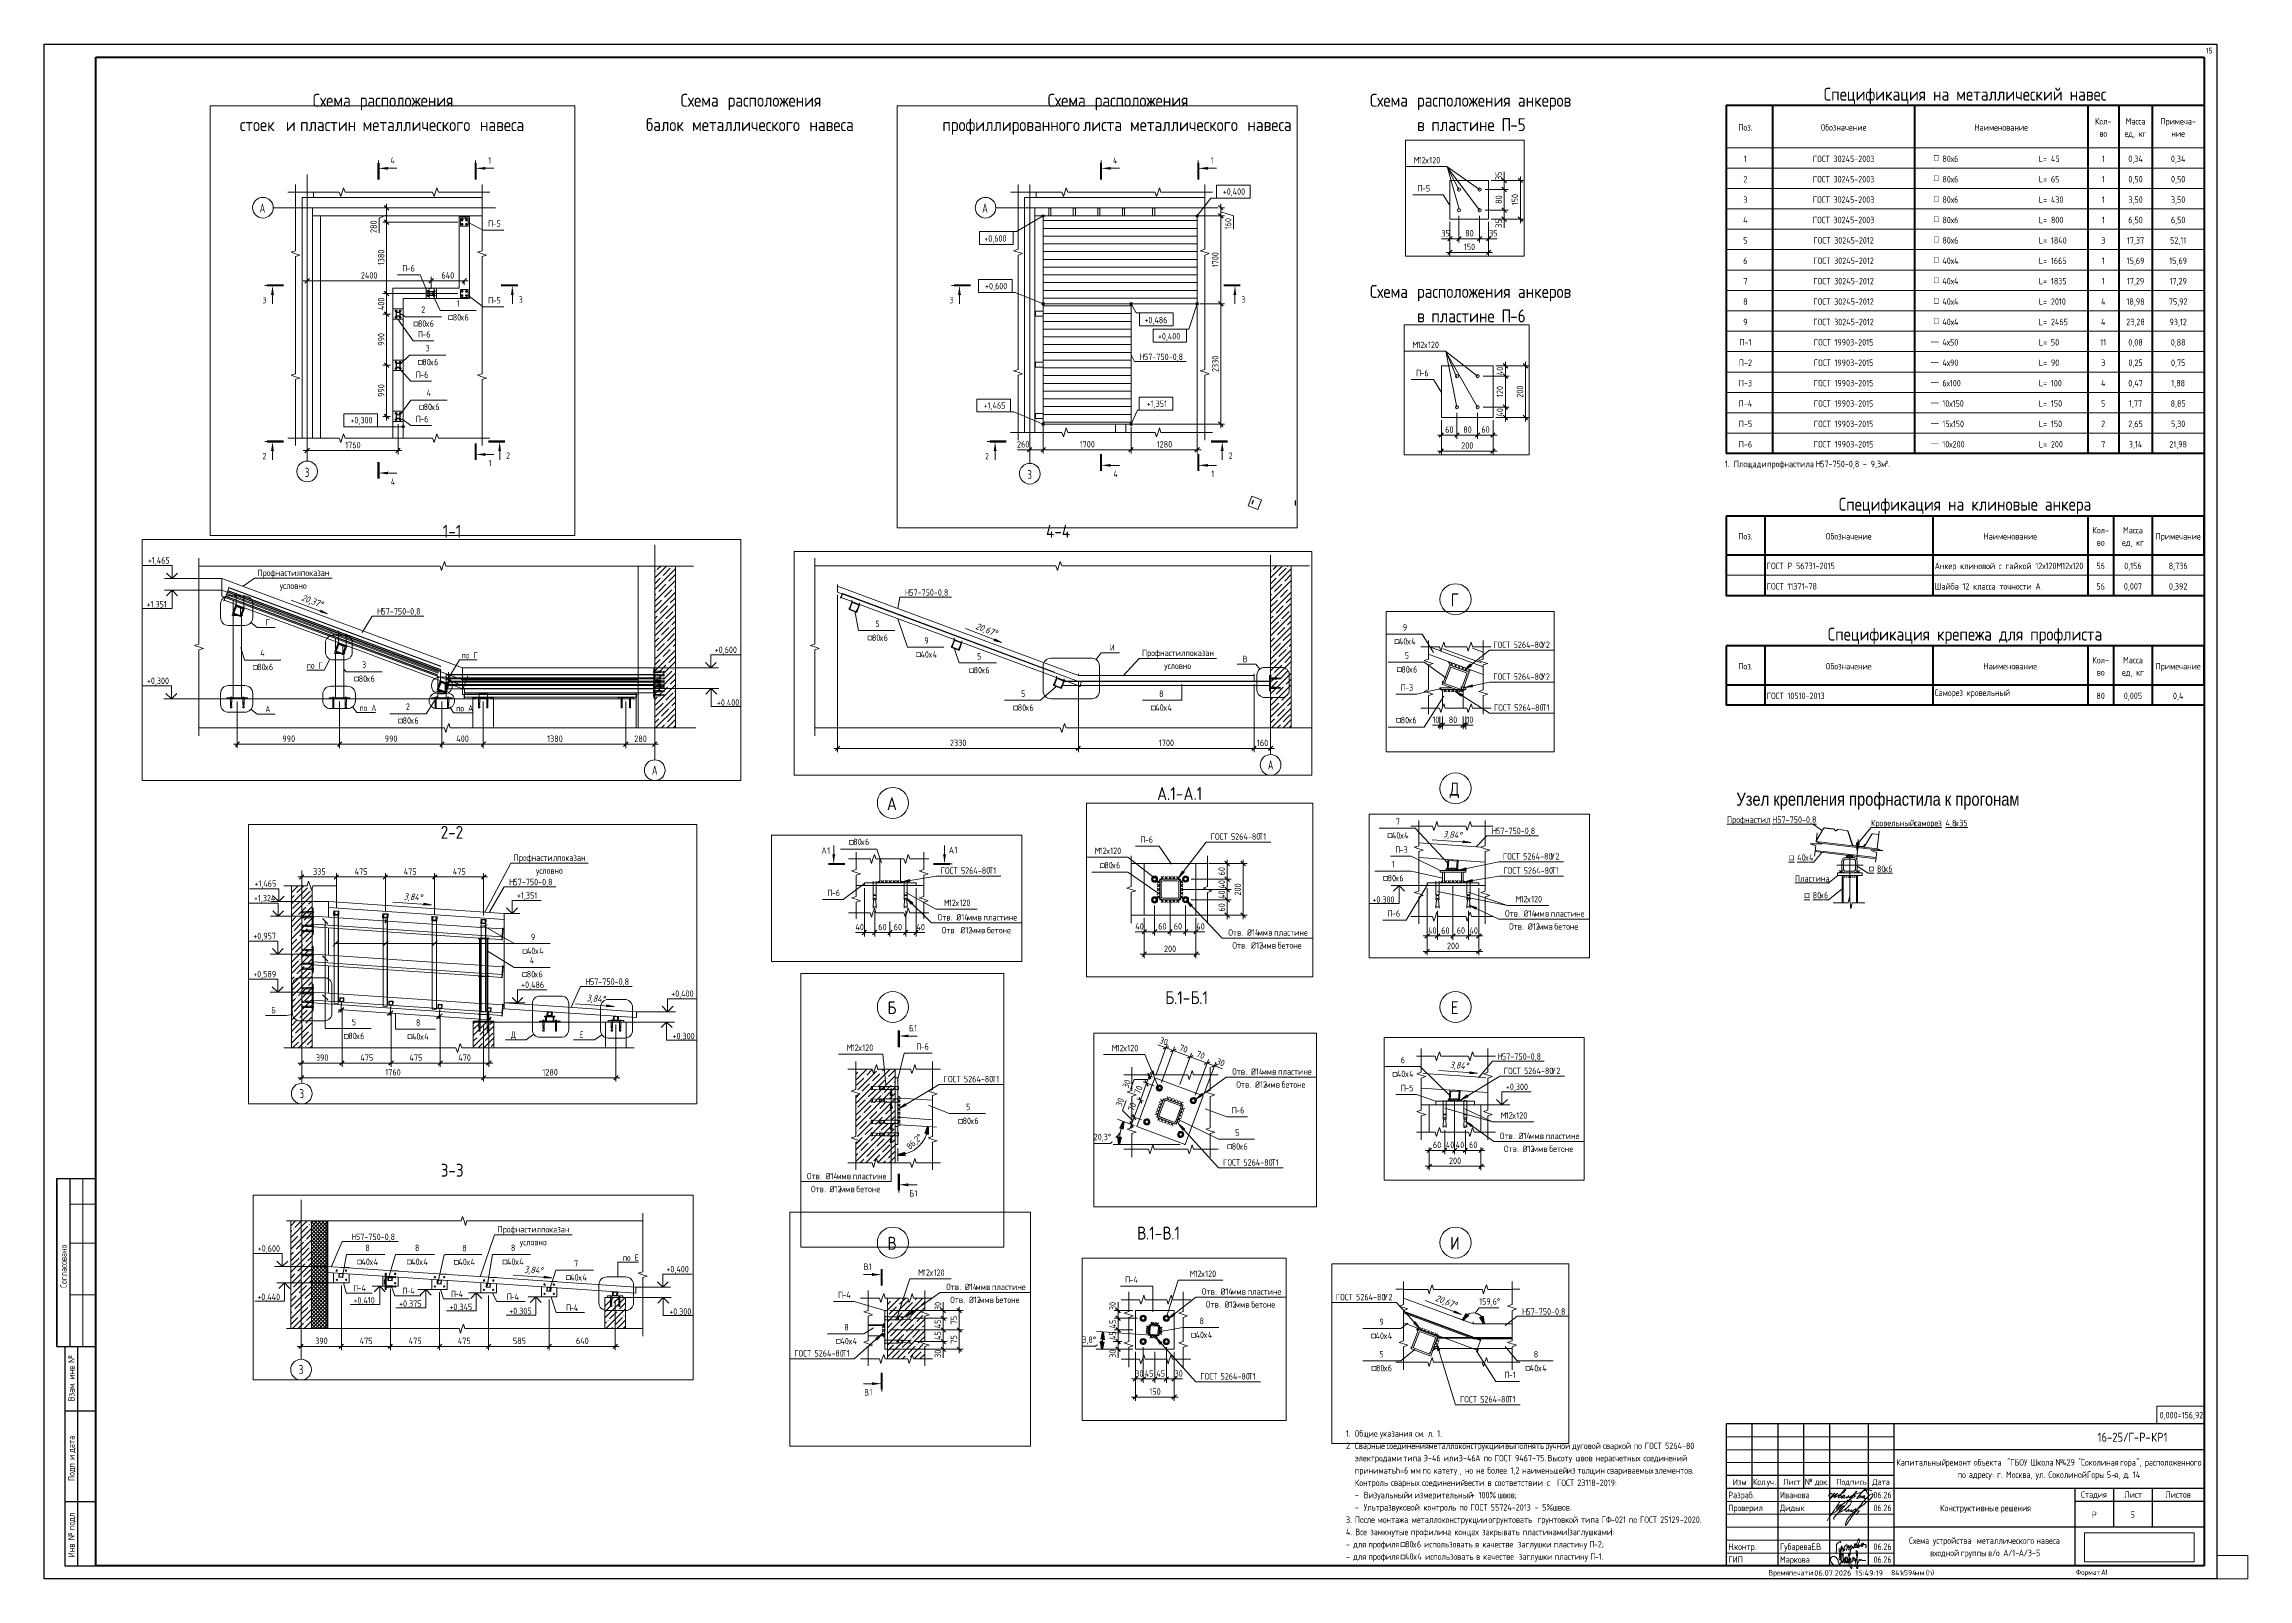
# Paper-space layout 'Layout1' of a CAD drawing. Header units: millimetres. Extents: x -841 to 12, y 0 to 594.
# The model-space entities are those that its viewports show. They can reach past a viewport. Long polylines and large blocks are cut down to what shows.
import ezdxf

# ---------------------------------------------------------------- set-up
doc = ezdxf.new("R2010")
doc.units = ezdxf.units.MM
for name, pattern in [('01 Штриховая _4 мм_', [6, 3.5, -2.5]), ('02 Штрихпунктирная _20 мм_', [25, 20, -2.5, 0, -2.5]), ('04 Пунктир 10мм', [10, 0, -10])]:
    doc.linetypes.add(name, pattern=pattern)
doc.layers.add('_NPLT_SIGN', color=5, linetype='Continuous', lineweight=9, plot=False)
doc.layers.add('NPLT_SIGN', color=5, linetype='Continuous', lineweight=9, plot=False)
for name, color, linetype, lineweight in [('AA_Dim', 7, 'Continuous', 9), ('AA_Dim-10', 7, 'Continuous', 9), ('AA_Dim-25', 7, 'Continuous', 9), ('AA_Dim-50', 7, 'Continuous', 9), ('AA_Linii', 7, 'Continuous', 9), ('AA_Oformlenie', 7, 'Continuous', 9), ('AA_Razrez', 7, 'Continuous', 9), ('AA_Vinoska', 7, 'Continuous', 9), ('AA_Visotnaya otmetka', 7, 'Continuous', 9), ('AF_Balki', 7, 'Continuous', 20), ('AF_Pokritie', 7, 'Continuous', 9), ('AF_Stena', 7, '01 Штриховая _4 мм_', 20), ('AF_Stena_Гидроизоляция', 253, 'Continuous', 20), ('AF_Stena_Опалубка', 253, 'Continuous', 20), ('AF_Stena_Опалубка_Существующая', 253, 'Continuous', 20), ('Gen_Dim', 7, 'Continuous', 9), ('Gen_Fragment', 7, 'Continuous', 9), ('Gen_Stamp', 7, 'Continuous', 9), ('Gen_Table', 7, 'Continuous', 9), ('Gen_Text', 7, 'Continuous', 9), ('KR_Colonna_KG', 7, 'Continuous', 20), ('KR_Detal', 7, 'Continuous', 20), ('Импорт в семействах', 250, 'Continuous', 9), ('Оси', 7, 'Continuous', 9)]:
    doc.layers.add(name, color=color, linetype=linetype, lineweight=lineweight)
doc.layers.add('AA_NPLT_Vports', color=254, linetype='Continuous', plot=False)
doc.styles.add('GOST Common', font='GOST_Common.ttf', dxfattribs={"width": 0.85, "height": 62.5})
doc.styles.add('GOST Common_1', font='GOST_Common.ttf', dxfattribs={"width": 0.85, "height": 25})
doc.styles.add('ISOCPEUR', font='isocpeur.TTF', dxfattribs={"width": 0.7, "height": 175})
doc.styles.add('ISOCPEUR_1', font='isocpeur.TTF', dxfattribs={"width": 0.7, "height": 125})
doc.styles.add('ISOCPEUR_10', font='isocpeur.TTF', dxfattribs={"width": 0.75, "height": 62.5})
doc.styles.add('ISOCPEUR_11', font='isocpeur.TTF', dxfattribs={"width": 0.85, "height": 25})
doc.styles.add('ISOCPEUR_12', font='isocpeur.TTF', dxfattribs={"width": 0.85, "height": 25})
doc.styles.add('ISOCPEUR_13', font='isocpeur.TTF', dxfattribs={"width": 0.7, "height": 25})
doc.styles.add('ISOCPEUR_14', font='isocpeur.TTF', dxfattribs={"width": 0.9, "height": 25})
doc.styles.add('ISOCPEUR_15', font='isocpeur.TTF', dxfattribs={"width": 0.85, "height": 2.5})
doc.styles.add('ISOCPEUR_16', font='isocpeur.TTF', dxfattribs={"width": 0.85, "height": 2.3})
doc.styles.add('ISOCPEUR_17', font='isocpeur.TTF', dxfattribs={"width": 0.85, "height": 2})
doc.styles.add('ISOCPEUR_18', font='isocpeur.TTF', dxfattribs={"width": 0.85, "height": 2.1})
doc.styles.add('ISOCPEUR_19', font='isocpeur.TTF', dxfattribs={"width": 0.9, "height": 2})
doc.styles.add('ISOCPEUR_2', font='isocpeur.TTF', dxfattribs={"width": 0.85, "height": 125})
doc.styles.add('ISOCPEUR_20', font='isocpeur.TTF', dxfattribs={"height": 2.1})
doc.styles.add('ISOCPEUR_21', font='isocpeur.TTF', dxfattribs={"width": 0.85, "height": 3.5})
doc.styles.add('ISOCPEUR_22', font='isocpeur.TTF', dxfattribs={"width": 0.75, "height": 2.5})
doc.styles.add('ISOCPEUR_23', font='isocpeur.TTF', dxfattribs={"width": 0.85, "height": 5})
doc.styles.add('ISOCPEUR_24', font='isocpeur.TTF', dxfattribs={"width": 0.85, "height": 2.5})
doc.styles.add('ISOCPEUR_25', font='isocpeur.TTF', dxfattribs={"width": 0.85, "height": 2.5})
doc.styles.add('ISOCPEUR_3', font='isocpeur.TTF', dxfattribs={"width": 0.9, "height": 125})
doc.styles.add('ISOCPEUR_4', font='isocpeur.TTF', dxfattribs={"width": 0.85, "height": 125})
doc.styles.add('ISOCPEUR_5', font='isocpeur.TTF', dxfattribs={"width": 0.7, "height": 87.5})
doc.styles.add('ISOCPEUR_6', font='isocpeur.TTF', dxfattribs={"width": 0.85, "height": 62.5})
doc.styles.add('ISOCPEUR_7', font='isocpeur.TTF', dxfattribs={"width": 0.9, "height": 62.5})
doc.styles.add('ISOCPEUR_8', font='isocpeur.TTF', dxfattribs={"width": 0.7, "height": 62.5})
doc.styles.add('ISOCPEUR_9', font='isocpeur.TTF', dxfattribs={"width": 0.85, "height": 62.5})
doc.styles.add('ISOCPEUR_I', font='isocpeui.ttf', dxfattribs={"width": 0.85, "height": 63.701923})
doc.styles.add('ISOCPEUR_I_1', font='isocpeui.ttf', dxfattribs={"width": 0.85, "height": 25.480769})
doc.styles.add('ISOCPEUR_I_2', font='isocpeui.ttf', dxfattribs={"width": 0.7, "height": 0.3})
doc.styles.add('Mipgost', font='mipgost.ttf', dxfattribs={"width": 0.85, "height": 2.5})
doc.styles.add('Mipgost_1', font='mipgost.ttf', dxfattribs={"width": 0.85, "height": 5})
doc.dimstyles.new('00_Точн_3_знака__прозр_', dxfattribs={"dimscale": 304.8, "dimtxt": 25.068874, "dimasz": 0.055774, "dimexe": 0.049213, "dimexo": 0.032808, "dimgap": 0.003281, "dimtad": 1, "dimdec": 3, "dimrnd": 0.001, "dimdsep": 46, "dimtxsty": 'ISOCPEUR_14', "dimblk1": 'OBLIQUE', "dimblk2": 'OBLIQUE', "dimsah": 1, "dimcen": 0.09, "dimdle": 0.049213, "dimazin": 0, "dimtfac": 1, "dimtdec": 4, "dimtix": 1, "dimtmove": 0, "dimatfit": 3, "dimfxl": 1, "dimtvp": 1, "dimtolj": 1, "dimtzin": 0, "dimlwd": 18, "dimlwe": 18, "dimarcsym": 2})
doc.dimstyles.new('00_Точн_3_знака__прозр__1', dxfattribs={"dimscale": 304.8, "dimtxt": 25.068874, "dimasz": 0.055774, "dimexe": 0.049213, "dimexo": 0.032808, "dimgap": 0.003281, "dimtad": 1, "dimdec": 3, "dimrnd": 0.001, "dimdsep": 46, "dimtxsty": 'ISOCPEUR_14', "dimblk1": 'OBLIQUE', "dimblk2": 'OBLIQUE', "dimsah": 1, "dimcen": 0.09, "dimdle": 0.049213, "dimazin": 0, "dimtfac": 1, "dimtdec": 4, "dimtix": 1, "dimtmove": 1, "dimatfit": 3, "dimfxl": 1, "dimtvp": 1, "dimtolj": 1, "dimtzin": 0, "dimlwd": 18, "dimlwe": 18, "dimarcsym": 2})
doc.dimstyles.new('05_Округл_5мм__прозр_', dxfattribs={"dimscale": 304.8, "dimtxt": 125.344371, "dimasz": 0.278871, "dimexe": 0.246063, "dimexo": 0.164042, "dimgap": 0.016404, "dimtad": 1, "dimdec": 0, "dimrnd": 5, "dimdsep": 46, "dimtxsty": 'ISOCPEUR_3', "dimblk1": 'OBLIQUE', "dimblk2": 'OBLIQUE', "dimsah": 1, "dimcen": 0.09, "dimdle": 0.246063, "dimazin": 0, "dimtfac": 1, "dimtdec": 4, "dimtix": 1, "dimtmove": 0, "dimatfit": 3, "dimfxl": 1, "dimtvp": 1, "dimtolj": 1, "dimtzin": 0, "dimlwd": 18, "dimlwe": 18, "dimarcsym": 2})
doc.dimstyles.new('05_Округл_5мм__прозр__1', dxfattribs={"dimscale": 304.8, "dimtxt": 62.672186, "dimasz": 0.139436, "dimexe": 0.123031, "dimexo": 0.082021, "dimgap": 0.008202, "dimtad": 1, "dimdec": 0, "dimrnd": 5, "dimdsep": 46, "dimtxsty": 'ISOCPEUR_7', "dimblk1": 'OBLIQUE', "dimblk2": 'OBLIQUE', "dimsah": 1, "dimcen": 0.09, "dimdle": 0.123031, "dimazin": 0, "dimtfac": 1, "dimtdec": 4, "dimtix": 1, "dimtmove": 0, "dimatfit": 3, "dimfxl": 1, "dimtvp": 1, "dimtolj": 1, "dimtzin": 0, "dimlwd": 18, "dimlwe": 18, "dimarcsym": 2})
doc.dimstyles.new('05_Округл_5мм__прозр__2', dxfattribs={"dimscale": 304.8, "dimtxt": 125.344371, "dimasz": 0.278871, "dimexe": 0.246063, "dimexo": 0.164042, "dimgap": 0.016404, "dimtad": 1, "dimdec": 0, "dimrnd": 5, "dimdsep": 46, "dimtxsty": 'ISOCPEUR_3', "dimblk1": 'OBLIQUE', "dimblk2": 'OBLIQUE', "dimsah": 1, "dimcen": 0.09, "dimdle": 0.246063, "dimazin": 0, "dimtfac": 1, "dimtdec": 4, "dimtix": 1, "dimtmove": 1, "dimatfit": 3, "dimfxl": 1, "dimtvp": 1, "dimtolj": 1, "dimtzin": 0, "dimlwd": 18, "dimlwe": 18, "dimarcsym": 2})
doc.dimstyles.new('05_Округл_5мм__прозр__3', dxfattribs={"dimscale": 304.8, "dimtxt": 25.068874, "dimasz": 0.055774, "dimexe": 0.049213, "dimexo": 0.032808, "dimgap": 0.003281, "dimtad": 1, "dimdec": 0, "dimrnd": 5, "dimdsep": 46, "dimtxsty": 'ISOCPEUR_14', "dimblk1": 'OBLIQUE', "dimblk2": 'OBLIQUE', "dimsah": 1, "dimcen": 0.09, "dimdle": 0.049213, "dimazin": 0, "dimtfac": 1, "dimtdec": 4, "dimtix": 1, "dimtmove": 1, "dimatfit": 3, "dimfxl": 1, "dimtvp": 1, "dimtolj": 1, "dimtzin": 0, "dimlwd": 18, "dimlwe": 18, "dimarcsym": 2})
doc.dimstyles.new('05_Округл_5мм__прозр__4', dxfattribs={"dimscale": 304.8, "dimtxt": 25.068874, "dimasz": 0.055774, "dimexe": 0.049213, "dimexo": 0.032808, "dimgap": 0.003281, "dimtad": 1, "dimdec": 0, "dimrnd": 5, "dimdsep": 46, "dimtxsty": 'ISOCPEUR_14', "dimblk1": 'OBLIQUE', "dimblk2": 'OBLIQUE', "dimsah": 1, "dimcen": 0.09, "dimdle": 0.049213, "dimazin": 0, "dimtfac": 1, "dimtdec": 4, "dimtix": 1, "dimtmove": 0, "dimatfit": 3, "dimfxl": 1, "dimtvp": 1, "dimtolj": 1, "dimtzin": 0, "dimlwd": 18, "dimlwe": 18, "dimarcsym": 2})
doc.dimstyles.new('10_Раскладка_арматуры_с_засечками', dxfattribs={"dimscale": 304.8, "dimtxt": 0.18, "dimasz": 0.164042, "dimexe": 0.082021, "dimexo": 0, "dimgap": 0, "dimtad": 1, "dimdec": 3, "dimrnd": 0.001, "dimdsep": 46, "dimtxsty": 'ISOCPEUR_6', "dimblk1": 'OBLIQUE', "dimblk2": 'OBLIQUE', "dimsah": 1, "dimcen": 0.09, "dimdle": 0.082021, "dimazin": 0, "dimtfac": 1, "dimtdec": 4, "dimtix": 1, "dimtmove": 0, "dimatfit": 3, "dimfxl": 1, "dimtvp": 1, "dimtolj": 1, "dimtzin": 0, "dimlwd": 18, "dimlwe": 18, "dimarcsym": 2})
doc.dimstyles.new('Стрелка', dxfattribs={"dimscale": 304.8, "dimtxt": 25.068874, "dimasz": 0.098425, "dimexe": 0.07874, "dimexo": 0.049213, "dimgap": 0.016404, "dimtad": 1, "dimdec": 0, "dimzin": 0, "dimdsep": 46, "dimtxsty": 'ISOCPEUR_12', "dimblk1": 'OPEN30', "dimblk2": 'OPEN30', "dimsah": 1, "dimcen": 0.09, "dimadec": 1, "dimazin": 2, "dimtfac": 1, "dimtdec": 4, "dimtix": 1, "dimtmove": 0, "dimatfit": 3, "dimfxl": 1, "dimtvp": 1, "dimtolj": 1, "dimtzin": 0, "dimarcsym": 2})
doc.dimstyles.new('Стрелка___полка', dxfattribs={"dimscale": 304.8, "dimtxt": 25.068874, "dimasz": 0.098425, "dimexe": 0.07874, "dimexo": 0.049213, "dimgap": 0.016404, "dimtad": 3, "dimtih": 1, "dimtoh": 1, "dimdec": 0, "dimzin": 0, "dimdsep": 46, "dimtxsty": 'ISOCPEUR_12', "dimblk1": 'OPEN30', "dimblk2": 'OPEN30', "dimsah": 1, "dimcen": 0.09, "dimadec": 1, "dimazin": 2, "dimtfac": 1, "dimtdec": 4, "dimtix": 1, "dimtmove": 1, "dimatfit": 3, "dimfxl": 1, "dimtvp": 1, "dimtfill": 1, "dimtolj": 1, "dimtzin": 0, "dimarcsym": 2})
doc.dimstyles.new('Стрелка___полка_1', dxfattribs={"dimscale": 304.8, "dimtxt": 25.068874, "dimasz": 0.098425, "dimexe": 0.07874, "dimexo": 0.049213, "dimgap": 0.016404, "dimtad": 3, "dimtih": 1, "dimtoh": 1, "dimdec": 0, "dimzin": 0, "dimdsep": 46, "dimtxsty": 'ISOCPEUR_12', "dimblk1": 'OPEN30', "dimblk2": 'OPEN30', "dimsah": 1, "dimcen": 0.09, "dimadec": 1, "dimazin": 2, "dimtfac": 1, "dimtdec": 4, "dimtix": 1, "dimtmove": 1, "dimatfit": 3, "dimfxl": 1, "dimtvp": 1, "dimtfill": 1, "dimtolj": 1, "dimtzin": 0, "dimarcsym": 2})
doc.dimstyles.new('Стрелка___полка_2', dxfattribs={"dimscale": 304.8, "dimtxt": 25.068874, "dimasz": 0.098425, "dimexe": 0.07874, "dimexo": 0.049213, "dimgap": 0.016404, "dimtad": 3, "dimtih": 1, "dimtoh": 1, "dimdec": 0, "dimzin": 0, "dimdsep": 46, "dimtxsty": 'ISOCPEUR_12', "dimblk1": 'OPEN30', "dimblk2": 'OPEN30', "dimsah": 1, "dimcen": 0.09, "dimadec": 1, "dimazin": 2, "dimtfac": 1, "dimtdec": 4, "dimtix": 1, "dimtmove": 1, "dimatfit": 3, "dimfxl": 1, "dimtvp": 1, "dimtfill": 1, "dimtolj": 1, "dimtzin": 0, "dimarcsym": 2})
picture_1 = doc.add_image_def('image1.jpg', size_in_pixel=(1429, 378))
pattern_1 = [(45, (33332.46, -300), (-56.1266, 56.1266), []), (45, (33388.59, -300), (-56.1266, 56.1266), [99.219, -19.844, 0.8382, -19.006])]
pattern_2 = [(45, (54324.794, -300), (-56.1266, 56.1266), []), (45, (54380.92, -300), (-56.1266, 56.1266), [99.219, -19.844, 0.8382, -19.006])]

psp = doc.layouts.get("Layout1")

# ---------------------------------------------------------------- texts
at = {"layer": 'AA_Vinoska', "char_height": 2.5, "attachment_point": 1}
for s, insert, width, style in [('\\LПрофнастил', (-189.63, 295.1), 19.489, 'ISOCPEUR_15'), ('\\L H57-750-0,8', (-173.55, 295.1), 21.0563, 'ISOCPEUR_15'), ('\\LКровельный', (-133.89, 293.77), 18.8076, 'ISOCPEUR_15'), ('\\L\\fISOCPEUR|b0|i0|c204|p34|;\\W.85;\\L ', (-118.38, 293.77), 1.5673, 'ISOCPEUR_15'), ('\\Lсаморез', (-117.08, 293.77), 12.8791, 'ISOCPEUR_15'), ('\\L 4,8', (-106.46, 293.77), 6.3373, 'ISOCPEUR_15'), ('\\L\\fISOCPEUR|b0|i0|c204|p34|;\\W.85;\\Lх', (-101.23, 293.77), 1.8399, 'ISOCPEUR_15'), ('\\L35', (-99.71, 293.77), 3.6797, 'ISOCPEUR_15'), ('\\L\\fISOCPEUR|b0|i0|c130|p34|;\\W.85;\\L□', (-165.79, 280.44), 2.3169, 'ISOCPEUR_24'), ('\\L 40', (-163.87, 280.44), 5.4515, 'ISOCPEUR_15'), ('\\L\\fISOCPEUR|b0|i0|c204|p34|;\\W.85;\\Lх', (-159.38, 280.44), 1.8399, 'ISOCPEUR_15'), ('\\L\\fISOCPEUR|b0|i0|c204|p34|;\\W.85;\\L4', (-157.86, 280.44), 2.0443, 'ISOCPEUR_15'), ('\\L\\fISOCPEUR|b0|i0|c130|p34|;\\W.85;\\L□', (-134.95, 276.12), 2.3169, 'ISOCPEUR_24'), ('\\L 80', (-133.03, 276.12), 5.247, 'ISOCPEUR_15'), ('\\L\\fISOCPEUR|b0|i0|c204|p34|;\\W.85;\\Lх', (-128.7, 276.12), 1.8399, 'ISOCPEUR_15'), ('\\L\\fISOCPEUR|b0|i0|c204|p34|;\\W.85;\\L6', (-127.19, 276.12), 1.8399, 'ISOCPEUR_15'), ('\\LПластина', (-163.34, 272.33), 15.5367, 'ISOCPEUR_15'), ('\\L\\fISOCPEUR|b0|i0|c130|p34|;\\W.85;\\L□', (-159.8, 265.85), 2.3169, 'ISOCPEUR_24'), ('\\L 80', (-157.89, 265.85), 5.247, 'ISOCPEUR_15'), ('\\L\\fISOCPEUR|b0|i0|c204|p34|;\\W.85;\\Lх', (-153.56, 265.85), 1.8399, 'ISOCPEUR_15'), ('\\L\\fISOCPEUR|b0|i0|c204|p34|;\\W.85;\\L6', (-152.04, 265.85), 1.8399, 'ISOCPEUR_15'), ('Разраб', (-189.15, 33.73), 11.5162, 'ISOCPEUR_15'), ('Проверил', (-189.15, 28.73), 14.9234, 'ISOCPEUR_15'), ('\\fISOCPEUR|b0|i0|c204|p34|;\\W.85;.', (-179.65, 33.73), 0.7496, 'ISOCPEUR_15'), ('Дидык', (-169.15, 28.73), 9.8808, 'ISOCPEUR_15'), ('Иванова', (-169.15, 33.73), 13.4924, 'ISOCPEUR_15'), ('06.26', (-132.93, 33.73), 7.1551, 'ISOCPEUR_22'), ('06.26', (-132.93, 28.73), 7.1551, 'ISOCPEUR_22'), ('\\fISOCPEUR|b0|i0|c204|p34|;\\W.85;Н', (-189.15, 13.73), 2.0443, 'ISOCPEUR_15'), ('ГИП', (-189.15, 8.73), 5.9285, 'ISOCPEUR_15'), ('\\fISOCPEUR|b0|i0|c204|p34|;\\W.85;.', (-187.47, 13.73), 0.7496, 'ISOCPEUR_15'), ('контр', (-186.85, 13.73), 9.6764, 'ISOCPEUR_15'), ('\\fISOCPEUR|b0|i0|c204|p34|;\\W.85;.', (-178.86, 13.73), 0.7496, 'ISOCPEUR_15'), ('Губарева', (-169.15, 13.73), 13.3481, 'ISOCPEUR_22'), ('Маркова', (-169.15, 8.73), 13.765, 'ISOCPEUR_15'), ('\\fISOCPEUR|b0|i0|c204|p34|;\\W.75; ', (-158.14, 13.73), 1.3829, 'ISOCPEUR_22'), ('\\fISOCPEUR|b0|i0|c204|p34|;\\W.75;Е', (-157, 13.73), 1.6234, 'ISOCPEUR_22'), ('\\fISOCPEUR|b0|i0|c204|p34|;\\W.75;.', (-155.66, 13.73), 0.6614, 'ISOCPEUR_22'), ('\\fISOCPEUR|b0|i0|c204|p34|;\\W.75;В', (-155.11, 13.73), 1.8038, 'ISOCPEUR_22'), ('\\fISOCPEUR|b0|i0|c204|p34|;\\W.75;.', (-153.62, 13.73), 0.6614, 'ISOCPEUR_22'), ('06.26', (-132.93, 13.73), 7.1551, 'ISOCPEUR_22'), ('06.26', (-132.93, 8.73), 7.1551, 'ISOCPEUR_22')]:
    psp.add_mtext(s, dxfattribs=dict(at, insert=insert, width=width, style=style))
at = {"layer": 'Gen_Stamp', "attachment_point": 1}
for s, insert, char_height, width, style in [('15', (-4.32, 592.55), 2.1, 2.6576, 'ISOCPEUR_18'), ('\\fISOCPEUR|b0|i1|c204|p34|;\\W.7;0', (-164.85, 60.16), 0.3, 0.2245, 'ISOCPEUR_I_2'), ('0,000=156,92', (-22.2, 64.64), 2.5, 19.6253, 'ISOCPEUR_15'), ('16-25/', (-46.18, 56.59), 3.5, 14.4464, 'ISOCPEUR_21'), ('\\fISOCPEUR|b0|i0|c204|p34|;\\W.85;Г', (-34.26, 56.59), 3.5, 2.5213, 'ISOCPEUR_21'), ('\\fISOCPEUR|b0|i0|c204|p34|;\\W.85;-', (-32.18, 56.59), 3.5, 2.5213, 'ISOCPEUR_21'), ('\\fISOCPEUR|b0|i0|c204|p34|;\\W.85;Р', (-30.1, 56.59), 3.5, 2.9302, 'ISOCPEUR_21'), ('\\fISOCPEUR|b0|i0|c204|p34|;\\W.85;-', (-27.68, 56.59), 3.5, 2.5213, 'ISOCPEUR_21'), ('КР', (-25.45, 56.59), 3.5, 5.8603, 'ISOCPEUR_21'), ('\\fISOCPEUR|b0|i0|c204|p34|;\\W.85;1', (-20.62, 56.59), 3.5, 1.8399, 'ISOCPEUR_21'), ('Капитальный', (-124.1, 46.35), 2.5, 21.5333, 'ISOCPEUR_15'), ('\\fISOCPEUR|b0|i0|c204|p34|;\\W.85; ', (-106.33, 46.35), 2.5, 1.5673, 'ISOCPEUR_15'), ('ремонт', (-105.04, 46.35), 2.5, 11.7207, 'ISOCPEUR_15'), ('\\fISOCPEUR|b0|i0|c204|p34|;\\W.85; ', (-95.37, 46.35), 2.5, 1.5673, 'ISOCPEUR_15'), ('объекта', (-94.08, 46.35), 2.5, 13.9013, 'ISOCPEUR_15'), (' "', (-82.61, 46.35), 2.5, 3.1346, 'ISOCPEUR_15'), ('ГБОУ', (-80.02, 46.35), 2.5, 7.9728, 'ISOCPEUR_15'), ('\\fISOCPEUR|b0|i0|c204|p34|;\\W.85; ', (-73.44, 46.35), 2.5, 1.5673, 'ISOCPEUR_15'), ('Школа', (-72.15, 46.35), 2.5, 10.1534, 'ISOCPEUR_15'), ('\\fISOCPEUR|b0|i0|c204|p34|;\\W.85; ', (-63.77, 46.35), 2.5, 1.5673, 'ISOCPEUR_15'), ('\\fISOCPEUR|b0|i0|c204|p34|;\\W.85;№', (-62.48, 46.35), 2.5, 3.1346, 'ISOCPEUR_15'), ('429 "', (-59.89, 46.35), 2.5, 8.8586, 'ISOCPEUR_15'), ('Соколиная', (-52.58, 46.35), 2.5, 16.7633, 'ISOCPEUR_15'), ('\\fISOCPEUR|b0|i0|c204|p34|;\\W.85; ', (-38.75, 46.35), 2.5, 1.5673, 'ISOCPEUR_15'), ('гора', (-37.46, 46.35), 2.5, 7.5639, 'ISOCPEUR_15'), ('", ', (-31.22, 46.35), 2.5, 4.0205, 'ISOCPEUR_15'), ('расположенного', (-27.9, 46.35), 2.5, 26.1671, 'ISOCPEUR_15'), ('по', (-100.37, 41.59), 2.5, 3.6797, 'ISOCPEUR_15'), ('\\fISOCPEUR|b0|i0|c204|p34|;\\W.85; ', (-97.34, 41.59), 2.5, 1.5673, 'ISOCPEUR_15'), ('адресу', (-96.04, 41.59), 2.5, 10.9711, 'ISOCPEUR_15'), (': ', (-86.99, 41.59), 2.5, 2.3169, 'ISOCPEUR_15'), ('\\fISOCPEUR|b0|i0|c204|p34|;\\W.85;г', (-85.08, 41.59), 2.5, 1.8399, 'ISOCPEUR_15'), ('. ', (-83.56, 41.59), 2.5, 2.3169, 'ISOCPEUR_15'), ('Москва', (-81.65, 41.59), 2.5, 11.4481, 'ISOCPEUR_15'), (', ', (-72.21, 41.59), 2.5, 2.4532, 'ISOCPEUR_15'), ('ул', (-70.18, 41.59), 2.5, 3.6797, 'ISOCPEUR_15'), ('. ', (-67.15, 41.59), 2.5, 2.3169, 'ISOCPEUR_15'), ('Соколиной', (-65.23, 41.59), 2.5, 16.5589, 'ISOCPEUR_15'), ('\\fISOCPEUR|b0|i0|c204|p34|;\\W.85; ', (-51.57, 41.59), 2.5, 1.5673, 'ISOCPEUR_15'), ('Горы', (-50.28, 41.59), 2.5, 7.5639, 'ISOCPEUR_15'), (' 5-', (-44.04, 41.59), 2.5, 5.247, 'ISOCPEUR_15'), ('\\fISOCPEUR|b0|i0|c204|p34|;\\W.85;я', (-39.71, 41.59), 2.5, 1.8399, 'ISOCPEUR_15'), (', ', (-38.19, 41.59), 2.5, 2.4532, 'ISOCPEUR_15'), ('\\fISOCPEUR|b0|i0|c204|p34|;\\W.85;д', (-36.17, 41.59), 2.5, 1.8399, 'ISOCPEUR_15'), ('. 14', (-34.65, 41.59), 2.5, 5.6559, 'ISOCPEUR_15'), ('Конструктивные', (-107.15, 28.68), 2.5, 26.8485, 'ISOCPEUR_15'), ('\\fISOCPEUR|b0|i0|c204|p34|;\\W.85; ', (-85, 28.68), 2.5, 1.5673, 'ISOCPEUR_15'), ('решения', (-83.71, 28.68), 2.5, 13.3561, 'ISOCPEUR_15'), ('\\fISOCPEUR|b0|i0|c204|p34|;\\W.85;5', (-33.39, 26.12), 2.5, 1.8399, 'ISOCPEUR_15'), ('Схема', (-119.16, 16.06), 2.5, 9.6082, 'ISOCPEUR_15'), ('\\fISOCPEUR|b0|i0|c204|p34|;\\W.85; ', (-111.23, 16.06), 2.5, 1.5673, 'ISOCPEUR_15'), ('входной', (-111.06, 11.29), 2.5, 12.8791, 'ISOCPEUR_15'), ('устройства', (-109.94, 16.06), 2.5, 19.012, 'ISOCPEUR_15'), ('\\fISOCPEUR|b0|i0|c204|p34|;\\W.85; ', (-100.43, 11.29), 2.5, 1.5673, 'ISOCPEUR_15'), ('группы', (-99.14, 11.29), 2.5, 11.2437, 'ISOCPEUR_15'), ('\\fISOCPEUR|b0|i0|c204|p34|;\\W.85; ', (-94.25, 16.06), 2.5, 1.5673, 'ISOCPEUR_15'), ('металлического', (-92.96, 16.06), 2.5, 26.3715, 'ISOCPEUR_15'), ('\\fISOCPEUR|b0|i0|c204|p34|;\\W.85; ', (-89.86, 11.29), 2.5, 1.5673, 'ISOCPEUR_15'), ('\\fISOCPEUR|b0|i0|c204|p34|;\\W.85;в', (-88.57, 11.29), 2.5, 1.8399, 'ISOCPEUR_15'), ('\\fISOCPEUR|b0|i0|c204|p34|;\\W.85;/', (-87.05, 11.29), 2.5, 1.8399, 'ISOCPEUR_15'), ('\\fISOCPEUR|b0|i0|c204|p34|;\\W.85;о', (-85.53, 11.29), 2.5, 1.8399, 'ISOCPEUR_15'), ('\\fISOCPEUR|b0|i0|c204|p34|;\\W.85; ', (-84.02, 11.29), 2.5, 1.5673, 'ISOCPEUR_15'), ('\\fISOCPEUR|b0|i0|c204|p34|;\\W.85;А', (-82.72, 11.29), 2.5, 2.3169, 'ISOCPEUR_15'), ('/1-', (-80.81, 11.29), 2.5, 4.9745, 'ISOCPEUR_15'), ('\\fISOCPEUR|b0|i0|c204|p34|;\\W.85;А', (-76.71, 11.29), 2.5, 2.3169, 'ISOCPEUR_15'), ('/3-5', (-74.8, 11.29), 2.5, 7.3595, 'ISOCPEUR_15'), ('\\fISOCPEUR|b0|i0|c204|p34|;\\W.85; ', (-71.2, 16.06), 2.5, 1.5673, 'ISOCPEUR_15'), ('навеса', (-69.9, 16.06), 2.5, 11.1755, 'ISOCPEUR_15')]:
    psp.add_mtext(s, dxfattribs=dict(at, insert=insert, char_height=char_height, width=width, style=style))
at = {"layer": 'Gen_Stamp', "insert": (-155.83, 3.34), "char_height": 2.1, "width": 28.1743, "attachment_point": 1, "line_spacing_factor": 1.135194, "style": 'ISOCPEUR_20'}
psp.add_mtext('06.07.2026 15:49:19', dxfattribs=at)
at = {"layer": 'Gen_Table'}
for s, insert, char_height, width, attachment_point, line_spacing_factor, style in [('Спецификация на металлический навес', (-97.5, 577.12), 5, 124.7073, 2, 1.135194, 'ISOCPEUR_23'), ('Поз.', (-182.5, 563.01), 2.5, 6.0764, 2, 1.135194, 'ISOCPEUR_15'), ('Обозначение', (-144.5, 563.01), 2.5, 19.5228, 2, 1.135194, 'ISOCPEUR_15'), ('Наименование', (-83.5, 563.01), 2.5, 21.8993, 2, 1.135194, 'ISOCPEUR_15'), ('Кол-\\Pво', (-44, 565.37), 2.5, 7.2195, 2, 1.135194, 'ISOCPEUR_15'), ('Масса\\Pед, кг', (-31.5, 565.37), 2.5, 9.3252, 2, 1.135194, 'ISOCPEUR_15'), ('Примеча-\\Pние', (-15, 565.37), 2.5, 14.6797, 2, 1.135194, 'ISOCPEUR_15'), ('\\fISOCPEUR|b0|i0|c204|p34|;\\W.85;1', (-182.5, 550.84), 2.5, 1.2333, 2, 1.135194, 'ISOCPEUR_15'), ('ГОСТ 30245-2003', (-144.5, 550.84), 2.5, 26.6221, 2, 1.135194, 'ISOCPEUR_15'), (' \\fMipgost|b0|i0|c130|p34|;\\W.85;□', (-107.75, 551.34), 2.5, 2.73, 3, 0.919238, 'Mipgost'), ('80х6', (-106.25, 550.84), 2.5, 6.9789, 1, 1.135194, 'ISOCPEUR_15'), ('L=', (-65.75, 550.84), 2.5, 3.4894, 3, 1.135194, 'ISOCPEUR_15'), ('45', (-64.25, 550.84), 2.5, 3.7301, 1, 1.135194, 'ISOCPEUR_15'), ('\\fISOCPEUR|b0|i0|c204|p34|;\\W.85;1', (-44, 550.84), 2.5, 1.2333, 2, 1.135194, 'ISOCPEUR_15'), ('0,34', (-31.5, 550.84), 2.5, 6.3472, 2, 1.135194, 'ISOCPEUR_15'), ('0,34', (-15, 550.84), 2.5, 6.3472, 2, 1.135194, 'ISOCPEUR_15'), ('\\fISOCPEUR|b0|i0|c204|p34|;\\W.85;2', (-182.5, 542.95), 2.5, 1.7447, 2, 1.135194, 'ISOCPEUR_15'), ('ГОСТ 30245-2003', (-144.5, 542.95), 2.5, 26.6221, 2, 1.135194, 'ISOCPEUR_15'), (' \\fMipgost|b0|i0|c130|p34|;\\W.85;□', (-107.75, 543.45), 2.5, 2.73, 3, 0.919238, 'Mipgost'), ('80х6', (-106.25, 542.95), 2.5, 6.9789, 1, 1.135194, 'ISOCPEUR_15'), ('L=', (-65.75, 542.95), 2.5, 3.4894, 3, 1.135194, 'ISOCPEUR_15'), ('65', (-64.25, 542.95), 2.5, 3.4894, 1, 1.135194, 'ISOCPEUR_15'), ('\\fISOCPEUR|b0|i0|c204|p34|;\\W.85;1', (-44, 542.95), 2.5, 1.2333, 2, 1.135194, 'ISOCPEUR_15'), ('0,50', (-31.5, 542.95), 2.5, 6.1065, 2, 1.135194, 'ISOCPEUR_15'), ('0,50', (-15, 542.95), 2.5, 6.1065, 2, 1.135194, 'ISOCPEUR_15'), ('\\fISOCPEUR|b0|i0|c204|p34|;\\W.85;3', (-182.5, 535.06), 2.5, 1.7447, 2, 1.135194, 'ISOCPEUR_15'), ('ГОСТ 30245-2003', (-144.5, 535.06), 2.5, 26.6221, 2, 1.135194, 'ISOCPEUR_15'), (' \\fMipgost|b0|i0|c130|p34|;\\W.85;□', (-107.75, 535.56), 2.5, 2.73, 3, 0.919238, 'Mipgost'), ('80х6', (-106.25, 535.06), 2.5, 6.9789, 1, 1.135194, 'ISOCPEUR_15'), ('L=', (-65.75, 535.06), 2.5, 3.4894, 3, 1.135194, 'ISOCPEUR_15'), ('430', (-64.25, 535.06), 2.5, 5.4748, 1, 1.135194, 'ISOCPEUR_15'), ('\\fISOCPEUR|b0|i0|c204|p34|;\\W.85;1', (-44, 535.06), 2.5, 1.2333, 2, 1.135194, 'ISOCPEUR_15'), ('3,50', (-31.5, 535.06), 2.5, 6.1065, 2, 1.135194, 'ISOCPEUR_15'), ('3,50', (-15, 535.06), 2.5, 6.1065, 2, 1.135194, 'ISOCPEUR_15'), ('\\fISOCPEUR|b0|i0|c204|p34|;\\W.85;4', (-182.5, 527.17), 2.5, 1.9854, 2, 1.135194, 'ISOCPEUR_15'), ('ГОСТ 30245-2003', (-144.5, 527.17), 2.5, 26.6221, 2, 1.135194, 'ISOCPEUR_15'), (' \\fMipgost|b0|i0|c130|p34|;\\W.85;□', (-107.75, 527.67), 2.5, 2.73, 3, 0.919238, 'Mipgost'), ('80х6', (-106.25, 527.17), 2.5, 6.9789, 1, 1.135194, 'ISOCPEUR_15'), ('L=', (-65.75, 527.17), 2.5, 3.4894, 3, 1.135194, 'ISOCPEUR_15'), ('800', (-64.25, 527.17), 2.5, 5.2342, 1, 1.135194, 'ISOCPEUR_15'), ('\\fISOCPEUR|b0|i0|c204|p34|;\\W.85;1', (-44, 527.17), 2.5, 1.2333, 2, 1.135194, 'ISOCPEUR_15'), ('6,50', (-31.5, 527.17), 2.5, 6.1065, 2, 1.135194, 'ISOCPEUR_15'), ('6,50', (-15, 527.17), 2.5, 6.1065, 2, 1.135194, 'ISOCPEUR_15'), ('\\fISOCPEUR|b0|i0|c204|p34|;\\W.85;5', (-182.5, 519.28), 2.5, 1.7447, 2, 1.135194, 'ISOCPEUR_15'), ('ГОСТ 30245-2012', (-144.5, 519.28), 2.5, 26.1107, 2, 1.135194, 'ISOCPEUR_15'), (' \\fMipgost|b0|i0|c130|p34|;\\W.85;□', (-107.75, 519.78), 2.5, 2.73, 3, 0.919238, 'Mipgost'), ('80х6', (-106.25, 519.28), 2.5, 6.9789, 1, 1.135194, 'ISOCPEUR_15'), ('L=', (-65.75, 519.28), 2.5, 3.4894, 3, 1.135194, 'ISOCPEUR_15'), ('1840', (-64.25, 519.28), 2.5, 6.7082, 1, 1.135194, 'ISOCPEUR_15'), ('\\fISOCPEUR|b0|i0|c204|p34|;\\W.85;3', (-44, 519.28), 2.5, 1.7447, 2, 1.135194, 'ISOCPEUR_15'), ('17,37', (-31.5, 519.28), 2.5, 7.3399, 2, 1.135194, 'ISOCPEUR_15'), ('52,11', (-15, 519.28), 2.5, 6.8285, 2, 1.135194, 'ISOCPEUR_15'), ('\\fISOCPEUR|b0|i0|c204|p34|;\\W.85;7', (-182.5, 503.5), 2.5, 1.7447, 2, 1.135194, 'ISOCPEUR_15'), ('\\fISOCPEUR|b0|i0|c204|p34|;\\W.85;6', (-182.5, 511.39), 2.5, 1.7447, 2, 1.135194, 'ISOCPEUR_15'), ('ГОСТ 30245-2012', (-144.5, 511.39), 2.5, 26.1107, 2, 1.135194, 'ISOCPEUR_15'), ('ГОСТ 30245-2012', (-144.5, 503.5), 2.5, 26.1107, 2, 1.135194, 'ISOCPEUR_15'), (' \\fMipgost|b0|i0|c130|p34|;\\W.85;□', (-107.75, 511.89), 2.5, 2.73, 3, 0.919238, 'Mipgost'), (' \\fMipgost|b0|i0|c130|p34|;\\W.85;□', (-107.75, 503.99), 2.5, 2.73, 3, 0.919238, 'Mipgost'), ('40х4', (-106.25, 511.39), 2.5, 7.4602, 1, 1.135194, 'ISOCPEUR_15'), ('40х4', (-106.25, 503.5), 2.5, 7.4602, 1, 1.135194, 'ISOCPEUR_15'), ('L=', (-65.75, 511.39), 2.5, 3.4894, 3, 1.135194, 'ISOCPEUR_15'), ('L=', (-65.75, 503.5), 2.5, 3.4894, 3, 1.135194, 'ISOCPEUR_15'), ('1665', (-64.25, 511.39), 2.5, 6.4675, 1, 1.135194, 'ISOCPEUR_15'), ('1835', (-64.25, 503.5), 2.5, 6.4675, 1, 1.135194, 'ISOCPEUR_15'), ('\\fISOCPEUR|b0|i0|c204|p34|;\\W.85;1', (-44, 511.39), 2.5, 1.2333, 2, 1.135194, 'ISOCPEUR_15'), ('\\fISOCPEUR|b0|i0|c204|p34|;\\W.85;1', (-44, 503.5), 2.5, 1.2333, 2, 1.135194, 'ISOCPEUR_15'), ('15,69', (-31.5, 511.39), 2.5, 7.3399, 2, 1.135194, 'ISOCPEUR_15'), ('17,29', (-31.5, 503.5), 2.5, 7.3399, 2, 1.135194, 'ISOCPEUR_15'), ('15,69', (-15, 511.39), 2.5, 7.3399, 2, 1.135194, 'ISOCPEUR_15'), ('17,29', (-15, 503.5), 2.5, 7.3399, 2, 1.135194, 'ISOCPEUR_15'), ('\\fISOCPEUR|b0|i0|c204|p34|;\\W.85;8', (-182.5, 495.61), 2.5, 1.7447, 2, 1.135194, 'ISOCPEUR_15'), ('ГОСТ 30245-2012', (-144.5, 495.61), 2.5, 26.1107, 2, 1.135194, 'ISOCPEUR_15'), (' \\fMipgost|b0|i0|c130|p34|;\\W.85;□', (-107.75, 496.1), 2.5, 2.73, 3, 0.919238, 'Mipgost'), ('40х4', (-106.25, 495.61), 2.5, 7.4602, 1, 1.135194, 'ISOCPEUR_15'), ('L=', (-65.75, 495.61), 2.5, 3.4894, 3, 1.135194, 'ISOCPEUR_15'), ('2010', (-64.25, 495.61), 2.5, 6.4675, 1, 1.135194, 'ISOCPEUR_15'), ('\\fISOCPEUR|b0|i0|c204|p34|;\\W.85;4', (-44, 495.61), 2.5, 1.9854, 2, 1.135194, 'ISOCPEUR_15'), ('18,98', (-31.5, 495.61), 2.5, 7.3399, 2, 1.135194, 'ISOCPEUR_15'), ('75,92', (-15, 495.61), 2.5, 7.8513, 2, 1.135194, 'ISOCPEUR_15'), ('\\fISOCPEUR|b0|i0|c204|p34|;\\W.85;9', (-182.5, 487.71), 2.5, 1.7447, 2, 1.135194, 'ISOCPEUR_15'), ('ГОСТ 30245-2012', (-144.5, 487.71), 2.5, 26.1107, 2, 1.135194, 'ISOCPEUR_15'), (' \\fMipgost|b0|i0|c130|p34|;\\W.85;□', (-107.75, 488.21), 2.5, 2.73, 3, 0.919238, 'Mipgost'), ('40х4', (-106.25, 487.71), 2.5, 7.4602, 1, 1.135194, 'ISOCPEUR_15'), ('L=', (-65.75, 487.71), 2.5, 3.4894, 3, 1.135194, 'ISOCPEUR_15'), ('2465', (-64.25, 487.71), 2.5, 7.2195, 1, 1.135194, 'ISOCPEUR_15'), ('\\fISOCPEUR|b0|i0|c204|p34|;\\W.85;4', (-44, 487.71), 2.5, 1.9854, 2, 1.135194, 'ISOCPEUR_15'), ('23,28', (-31.5, 487.71), 2.5, 7.8513, 2, 1.135194, 'ISOCPEUR_15'), ('93,12', (-15, 487.71), 2.5, 7.3399, 2, 1.135194, 'ISOCPEUR_15'), ('П-1', (-182.5, 479.82), 2.5, 4.9634, 2, 1.135194, 'ISOCPEUR_15'), ('ГОСТ 19903-2015', (-144.5, 479.82), 2.5, 25.3586, 2, 1.135194, 'ISOCPEUR_15'), (' —', (-107.75, 480.32), 2.5, 3.6703, 3, 0.919238, 'Mipgost'), ('4х50', (-106.25, 479.82), 2.5, 7.2195, 1, 1.135194, 'ISOCPEUR_15'), ('L=', (-65.75, 479.82), 2.5, 3.4894, 3, 1.135194, 'ISOCPEUR_15'), ('50', (-64.25, 479.82), 2.5, 3.4894, 1, 1.135194, 'ISOCPEUR_15'), ('11', (-44, 479.82), 2.5, 2.4667, 2, 1.135194, 'ISOCPEUR_15'), ('0,08', (-31.5, 479.82), 2.5, 6.1065, 2, 1.135194, 'ISOCPEUR_15'), ('0,88', (-15, 479.82), 2.5, 6.1065, 2, 1.135194, 'ISOCPEUR_15'), ('П-2', (-182.5, 471.93), 2.5, 5.4748, 2, 1.135194, 'ISOCPEUR_15'), ('ГОСТ 19903-2015', (-144.5, 471.93), 2.5, 25.3586, 2, 1.135194, 'ISOCPEUR_15'), (' —', (-107.75, 472.43), 2.5, 3.6703, 3, 0.919238, 'Mipgost'), ('4х90', (-106.25, 471.93), 2.5, 7.2195, 1, 1.135194, 'ISOCPEUR_15'), ('L=', (-65.75, 471.93), 2.5, 3.4894, 3, 1.135194, 'ISOCPEUR_15'), ('90', (-64.25, 471.93), 2.5, 3.4894, 1, 1.135194, 'ISOCPEUR_15'), ('\\fISOCPEUR|b0|i0|c204|p34|;\\W.85;3', (-44, 471.93), 2.5, 1.7447, 2, 1.135194, 'ISOCPEUR_15'), ('0,25', (-31.5, 471.93), 2.5, 6.1065, 2, 1.135194, 'ISOCPEUR_15'), ('0,75', (-15, 471.93), 2.5, 6.1065, 2, 1.135194, 'ISOCPEUR_15'), ('П-3', (-182.5, 464.04), 2.5, 5.4748, 2, 1.135194, 'ISOCPEUR_15'), ('ГОСТ 19903-2015', (-144.5, 464.04), 2.5, 25.3586, 2, 1.135194, 'ISOCPEUR_15'), (' —', (-107.75, 464.54), 2.5, 3.6703, 3, 0.919238, 'Mipgost'), ('6х100', (-106.25, 464.04), 2.5, 8.2122, 1, 1.135194, 'ISOCPEUR_15'), ('L=', (-65.75, 464.04), 2.5, 3.4894, 3, 1.135194, 'ISOCPEUR_15'), ('100', (-64.25, 464.04), 2.5, 4.7228, 1, 1.135194, 'ISOCPEUR_15'), ('\\fISOCPEUR|b0|i0|c204|p34|;\\W.85;4', (-44, 464.04), 2.5, 1.9854, 2, 1.135194, 'ISOCPEUR_15'), ('0,47', (-31.5, 464.04), 2.5, 6.3472, 2, 1.135194, 'ISOCPEUR_15'), ('1,88', (-15, 464.04), 2.5, 5.5951, 2, 1.135194, 'ISOCPEUR_15'), ('П-4', (-182.5, 456.15), 2.5, 5.7155, 2, 1.135194, 'ISOCPEUR_15'), ('ГОСТ 19903-2015', (-144.5, 456.15), 2.5, 25.3586, 2, 1.135194, 'ISOCPEUR_15'), (' —', (-107.75, 456.65), 2.5, 3.6703, 3, 0.919238, 'Mipgost'), ('10х150', (-106.25, 456.15), 2.5, 9.4456, 1, 1.135194, 'ISOCPEUR_15'), ('L=', (-65.75, 456.15), 2.5, 3.4894, 3, 1.135194, 'ISOCPEUR_15'), ('150', (-64.25, 456.15), 2.5, 4.7228, 1, 1.135194, 'ISOCPEUR_15'), ('\\fISOCPEUR|b0|i0|c204|p34|;\\W.85;5', (-44, 456.15), 2.5, 1.7447, 2, 1.135194, 'ISOCPEUR_15'), ('1,77', (-31.5, 456.15), 2.5, 5.5951, 2, 1.135194, 'ISOCPEUR_15'), ('8,85', (-15, 456.15), 2.5, 6.1065, 2, 1.135194, 'ISOCPEUR_15'), ('П-5', (-182.5, 448.26), 2.5, 5.4748, 2, 1.135194, 'ISOCPEUR_15'), ('ГОСТ 19903-2015', (-144.5, 448.26), 2.5, 25.3586, 2, 1.135194, 'ISOCPEUR_15'), (' —', (-107.75, 448.76), 2.5, 3.6703, 3, 0.919238, 'Mipgost'), ('15х150', (-106.25, 448.26), 2.5, 9.4456, 1, 1.135194, 'ISOCPEUR_15'), ('L=', (-65.75, 448.26), 2.5, 3.4894, 3, 1.135194, 'ISOCPEUR_15'), ('150', (-64.25, 448.26), 2.5, 4.7228, 1, 1.135194, 'ISOCPEUR_15'), ('\\fISOCPEUR|b0|i0|c204|p34|;\\W.85;2', (-44, 448.26), 2.5, 1.7447, 2, 1.135194, 'ISOCPEUR_15'), ('2,65', (-31.5, 448.26), 2.5, 6.1065, 2, 1.135194, 'ISOCPEUR_15'), ('5,30', (-15, 448.26), 2.5, 6.1065, 2, 1.135194, 'ISOCPEUR_15'), ('П-6', (-182.5, 440.37), 2.5, 5.4748, 2, 1.135194, 'ISOCPEUR_15'), ('ГОСТ 19903-2015', (-144.5, 440.37), 2.5, 25.3586, 2, 1.135194, 'ISOCPEUR_15'), (' —', (-107.75, 440.87), 2.5, 3.6703, 3, 0.919238, 'Mipgost'), ('10х200', (-106.25, 440.37), 2.5, 9.957, 1, 1.135194, 'ISOCPEUR_15'), ('L=', (-65.75, 440.37), 2.5, 3.4894, 3, 1.135194, 'ISOCPEUR_15'), ('200', (-64.25, 440.37), 2.5, 5.2342, 1, 1.135194, 'ISOCPEUR_15'), ('\\fISOCPEUR|b0|i0|c204|p34|;\\W.85;7', (-44, 440.37), 2.5, 1.7447, 2, 1.135194, 'ISOCPEUR_15'), ('3,14', (-31.5, 440.37), 2.5, 5.8358, 2, 1.135194, 'ISOCPEUR_15'), ('21,98', (-15, 440.37), 2.5, 7.3399, 2, 1.135194, 'ISOCPEUR_15'), ('Спецификация на клиновые анкера', (-97.5, 418.43), 5, 110.871, 2, 1.135194, 'ISOCPEUR_23'), ('Поз.', (-182.5, 404.75), 2.5, 6.0764, 2, 1.135194, 'ISOCPEUR_15'), ('Обозначение', (-142.5, 404.75), 2.5, 19.5228, 2, 1.135194, 'ISOCPEUR_15'), ('Наименование', (-80, 404.75), 2.5, 21.8993, 2, 1.135194, 'ISOCPEUR_15'), ('Кол-\\Pво', (-45, 407.11), 2.5, 7.2195, 2, 1.135194, 'ISOCPEUR_15'), ('Масса\\Pед, кг', (-32.5, 407.11), 2.5, 9.3252, 2, 1.135194, 'ISOCPEUR_15'), ('Примечание', (-15, 404.75), 2.5, 18.1692, 2, 1.135194, 'ISOCPEUR_15'), ('ГОСТ Р 56731-2015', (-174.25, 393.29), 2.5, 28.818, 1, 1.135194, 'ISOCPEUR_15'), ('Анкер клиновой с гайкой 12х120М12х120', (-109.25, 393.29), 2.5, 62.3588, 1, 1.135194, 'ISOCPEUR_15'), ('56', (-45, 393.29), 2.5, 3.4894, 2, 1.135194, 'ISOCPEUR_15'), ('0,156', (-32.5, 393.29), 2.5, 7.3399, 2, 1.135194, 'ISOCPEUR_15'), ('8,736', (-15, 393.29), 2.5, 7.8513, 2, 1.135194, 'ISOCPEUR_15'), ('ГОСТ 11371-78', (-174.25, 385.38), 2.5, 21.3578, 1, 1.135194, 'ISOCPEUR_15'), ('Шайба 12 класса точности А', (-109.25, 385.38), 2.5, 46.0847, 1, 1.135194, 'ISOCPEUR_15'), ('56', (-45, 385.38), 2.5, 3.4894, 2, 1.135194, 'ISOCPEUR_15'), ('0,007', (-32.5, 385.38), 2.5, 7.8513, 2, 1.135194, 'ISOCPEUR_15'), ('0,392', (-15, 385.38), 2.5, 7.8513, 2, 1.135194, 'ISOCPEUR_15'), ('Спецификация крепежа для профлиста', (-97.5, 368.15), 5, 122.7221, 2, 1.135194, 'ISOCPEUR_23'), ('Поз.', (-182.5, 354.47), 2.5, 6.0764, 2, 1.135194, 'ISOCPEUR_15'), ('Обозначение', (-142.5, 354.47), 2.5, 19.5228, 2, 1.135194, 'ISOCPEUR_15'), ('Наименование', (-80, 354.47), 2.5, 21.8993, 2, 1.135194, 'ISOCPEUR_15'), ('Кол-\\Pво', (-45, 356.83), 2.5, 7.2195, 2, 1.135194, 'ISOCPEUR_15'), ('Масса\\Pед, кг', (-32.5, 356.83), 2.5, 9.3252, 2, 1.135194, 'ISOCPEUR_15'), ('Примечание', (-15, 354.47), 2.5, 18.1692, 2, 1.135194, 'ISOCPEUR_15'), ('ГОСТ 10510-2013', (-174.25, 343.01), 2.5, 24.8473, 1, 1.135194, 'ISOCPEUR_15'), ('Саморез кровельный', (-109.25, 344.23), 2.5, 31.7058, 1, 1.135194, 'ISOCPEUR_15'), ('80', (-45, 343.01), 2.5, 3.4894, 2, 1.135194, 'ISOCPEUR_15'), ('0,005', (-32.5, 343.01), 2.5, 7.8513, 2, 1.135194, 'ISOCPEUR_15'), ('0,4', (-15, 343.01), 2.5, 4.6025, 2, 1.135194, 'ISOCPEUR_15')]:
    psp.add_mtext(s, dxfattribs=dict(at, insert=insert, char_height=char_height, width=width, attachment_point=attachment_point, line_spacing_factor=line_spacing_factor, style=style))
at = {"layer": 'Gen_Text', "attachment_point": 1}
for s, insert, char_height, width, style in [('Схема', (-737.03, 574.75), 5, 19.012, 'ISOCPEUR_23'), ('\\fISOCPEUR|b0|i0|c204|p34|;\\W.85; ', (-721.34, 574.75), 5, 3.0665, 'ISOCPEUR_23'), ('расположения', (-718.81, 574.75), 5, 44.2932, 'ISOCPEUR_23'), ('\\fISOCPEUR|b0|i0|c204|p34|;\\W.85; ', (-682.27, 574.75), 5, 3.0665, 'ISOCPEUR_23'), ('Схема', (-594.64, 574.75), 5, 19.012, 'ISOCPEUR_23'), ('\\fISOCPEUR|b0|i0|c204|p34|;\\W.85; ', (-578.96, 574.75), 5, 3.0665, 'ISOCPEUR_23'), ('расположения', (-576.43, 574.75), 5, 44.2932, 'ISOCPEUR_23'), ('\\fISOCPEUR|b0|i0|c204|p34|;\\W.85; ', (-539.88, 574.75), 5, 3.0665, 'ISOCPEUR_23'), ('Схема', (-452.57, 574.75), 5, 19.012, 'ISOCPEUR_23'), ('\\fISOCPEUR|b0|i0|c204|p34|;\\W.85; ', (-436.89, 574.75), 5, 3.0665, 'ISOCPEUR_23'), ('расположения', (-434.36, 574.75), 5, 44.2932, 'ISOCPEUR_23'), ('\\fISOCPEUR|b0|i0|c204|p34|;\\W.85; ', (-397.81, 574.75), 5, 3.0665, 'ISOCPEUR_23'), ('Схема', (-327.84, 574.75), 5, 19.012, 'ISOCPEUR_23'), ('\\fISOCPEUR|b0|i0|c204|p34|;\\W.85; ', (-312.15, 574.75), 5, 3.0665, 'ISOCPEUR_23'), ('расположения', (-309.62, 574.75), 5, 44.2932, 'ISOCPEUR_23'), ('\\fISOCPEUR|b0|i0|c204|p34|;\\W.85; ', (-273.08, 574.75), 5, 3.0665, 'ISOCPEUR_23'), ('анкеров', (-270.55, 574.75), 5, 25.7582, 'ISOCPEUR_23'), ('\\fISOCPEUR|b0|i0|c204|p34|;\\W.85; ', (-249.29, 574.75), 5, 1.5673, 'ISOCPEUR_23'), ('стоек', (-765.25, 565.3), 5, 18.535, 'ISOCPEUR_23'), ('\\fISOCPEUR|b0|i0|c204|p34|;\\W.85; ', (-749.96, 565.3), 5, 3.0665, 'ISOCPEUR_23'), ('\\fISOCPEUR|b0|i0|c204|p34|;\\W.85;и', (-747.43, 565.3), 5, 3.6116, 'ISOCPEUR_23'), ('\\fISOCPEUR|b0|i0|c204|p34|;\\W.85; ', (-744.45, 565.3), 5, 3.0665, 'ISOCPEUR_23'), ('пластин', (-741.92, 565.3), 5, 26.2352, 'ISOCPEUR_23'), ('\\fISOCPEUR|b0|i0|c204|p34|;\\W.85; ', (-720.27, 565.3), 5, 3.0665, 'ISOCPEUR_23'), ('металлического', (-717.74, 565.3), 5, 51.9934, 'ISOCPEUR_23'), ('\\fISOCPEUR|b0|i0|c204|p34|;\\W.85; ', (-674.84, 565.3), 5, 3.0665, 'ISOCPEUR_23'), ('навеса', (-672.31, 565.3), 5, 22.0785, 'ISOCPEUR_23'), ('балок', (-608.02, 565.3), 5, 18.535, 'ISOCPEUR_23'), ('\\fISOCPEUR|b0|i0|c204|p34|;\\W.85; ', (-592.73, 565.3), 5, 3.0665, 'ISOCPEUR_23'), ('металлического', (-590.2, 565.3), 5, 51.9934, 'ISOCPEUR_23'), ('\\fISOCPEUR|b0|i0|c204|p34|;\\W.85; ', (-547.3, 565.3), 5, 3.0665, 'ISOCPEUR_23'), ('навеса', (-544.77, 565.3), 5, 22.0785, 'ISOCPEUR_23'), ('профиллированного', (-493.33, 565.3), 5, 62.8964, 'ISOCPEUR_23'), ('\\fISOCPEUR|b0|i0|c204|p34|;\\W.85; ', (-441.44, 565.3), 5, 3.0665, 'ISOCPEUR_23'), ('листа', (-438.91, 565.3), 5, 19.012, 'ISOCPEUR_23'), ('\\fISOCPEUR|b0|i0|c204|p34|;\\W.85; ', (-423.22, 565.3), 5, 3.0665, 'ISOCPEUR_23'), ('металлического', (-420.69, 565.3), 5, 51.9934, 'ISOCPEUR_23'), ('\\fISOCPEUR|b0|i0|c204|p34|;\\W.85; ', (-377.79, 565.3), 5, 3.0665, 'ISOCPEUR_23'), ('навеса', (-375.26, 565.3), 5, 22.0785, 'ISOCPEUR_23'), ('\\fISOCPEUR|b0|i0|c204|p34|;\\W.85;в', (-309.57, 565.3), 5, 3.6116, 'ISOCPEUR_23'), ('\\fISOCPEUR|b0|i0|c204|p34|;\\W.85; ', (-306.59, 565.3), 5, 3.0665, 'ISOCPEUR_23'), ('пластине', (-304.06, 565.3), 5, 29.8468, 'ISOCPEUR_23'), ('\\fISOCPEUR|b0|i0|c204|p34|;\\W.85; ', (-279.43, 565.3), 5, 3.0665, 'ISOCPEUR_23'), ('\\fISOCPEUR|b0|i0|c204|p34|;\\W.85;П', (-276.9, 565.3), 5, 4.0886, 'ISOCPEUR_23'), ('-5', (-273.53, 565.3), 5, 7.2232, 'ISOCPEUR_23'), ('Схема', (-327.84, 500.75), 5, 19.012, 'ISOCPEUR_23'), ('\\fISOCPEUR|b0|i0|c204|p34|;\\W.85; ', (-312.15, 500.75), 5, 3.0665, 'ISOCPEUR_23'), ('расположения', (-309.62, 500.75), 5, 44.2932, 'ISOCPEUR_23'), ('\\fISOCPEUR|b0|i0|c204|p34|;\\W.85; ', (-273.08, 500.75), 5, 3.0665, 'ISOCPEUR_23'), ('анкеров', (-270.55, 500.75), 5, 25.7582, 'ISOCPEUR_23'), ('\\fISOCPEUR|b0|i0|c204|p34|;\\W.85; ', (-249.29, 500.75), 5, 1.5673, 'ISOCPEUR_23'), ('\\fISOCPEUR|b0|i0|c204|p34|;\\W.85;в', (-309.57, 491.29), 5, 3.6116, 'ISOCPEUR_23'), ('\\fISOCPEUR|b0|i0|c204|p34|;\\W.85; ', (-306.59, 491.29), 5, 3.0665, 'ISOCPEUR_23'), ('пластине', (-304.06, 491.29), 5, 29.8468, 'ISOCPEUR_23'), ('\\fISOCPEUR|b0|i0|c204|p34|;\\W.85; ', (-279.43, 491.29), 5, 3.0665, 'ISOCPEUR_23'), ('\\fISOCPEUR|b0|i0|c204|p34|;\\W.85;П', (-276.9, 491.29), 5, 4.0886, 'ISOCPEUR_23'), ('-6', (-273.53, 491.29), 5, 7.2232, 'ISOCPEUR_23'), ('1.', (-190.44, 432.74), 2.5, 4.1569, 'ISOCPEUR_15'), ('Площади', (-187.01, 432.74), 2.5, 14.0375, 'ISOCPEUR_15'), ('\\fISOCPEUR|b0|i0|c204|p34|;\\W.85; ', (-175.43, 432.74), 2.5, 1.5673, 'ISOCPEUR_15'), ('профнастила', (-174.14, 432.74), 2.5, 21.3289, 'ISOCPEUR_15'), ('\\fISOCPEUR|b0|i0|c204|p34|;\\W.85; ', (-156.54, 432.74), 2.5, 1.5673, 'ISOCPEUR_15'), ('\\fISOCPEUR|b0|i0|c204|p34|;\\W.85;Н', (-155.25, 432.74), 2.5, 2.0443, 'ISOCPEUR_15'), ('57-750-0,8 - 9,3 ', (-153.56, 432.74), 2.5, 28.5521, 'ISOCPEUR_15'), ('\\fISOCPEUR|b0|i0|c204|p34|;\\W.85;м', (-130, 432.74), 2.5, 2.0443, 'ISOCPEUR_15'), ('². ', (-128.32, 432.74), 2.5, 3.8842, 'ISOCPEUR_25'), ('1-1', (-686.65, 407.96), 5, 8.7905, 'ISOCPEUR_23'), ('4-4', (-453.18, 407.96), 5, 11.7888, 'ISOCPEUR_23'), ('\\fISOCPEUR|b0|i0|c204|p34|;\\W.85;Г', (-296.58, 381.37), 5, 3.6116, 'ISOCPEUR_23'), ('\\fISOCPEUR|b0|i0|c204|p34|;\\W.85;Д', (-297, 308.19), 5, 4.6338, 'ISOCPEUR_23'), ('\\fISOCPEUR|b0|i0|c204|p34|;\\W.85;А', (-514.78, 302.56), 5, 4.6338, 'ISOCPEUR_23'), ('\\fISOCPEUR|b0|i0|c204|p34|;\\W.85;А', (-410.18, 306.46), 5, 4.6338, 'ISOCPEUR_23'), ('.1-', (-406.36, 306.46), 5, 7.7684, 'ISOCPEUR_23'), ('\\fISOCPEUR|b0|i0|c204|p34|;\\W.85;А', (-399.95, 306.46), 5, 4.6338, 'ISOCPEUR_23'), ('.1', (-396.13, 306.46), 5, 4.1567, 'ISOCPEUR_23'), ('2-2', (-687.49, 291.46), 5, 10.8348, 'ISOCPEUR_23'), ('\\fISOCPEUR|b0|i0|c204|p34|;\\W.85;Б', (-514.56, 223.57), 5, 4.0886, 'ISOCPEUR_23'), ('\\fISOCPEUR|b0|i0|c204|p34|;\\W.85;Б', (-407.02, 227.47), 5, 4.0886, 'ISOCPEUR_23'), ('.1-', (-403.65, 227.47), 5, 7.7684, 'ISOCPEUR_23'), ('\\fISOCPEUR|b0|i0|c204|p34|;\\W.85;Б', (-397.24, 227.47), 5, 4.0886, 'ISOCPEUR_23'), ('.1', (-393.87, 227.47), 5, 4.1567, 'ISOCPEUR_23'), ('\\fISOCPEUR|b0|i0|c204|p34|;\\W.85;Е', (-296.58, 223.57), 5, 3.6116, 'ISOCPEUR_23'), ('3-3', (-687.49, 160.65), 5, 10.8348, 'ISOCPEUR_23'), ('\\fISOCPEUR|b0|i0|c204|p34|;\\W.85;В', (-514.56, 132.4), 5, 4.0886, 'ISOCPEUR_23'), ('\\fISOCPEUR|b0|i0|c204|p34|;\\W.85;В', (-417.91, 136.31), 5, 4.0886, 'ISOCPEUR_23'), ('.1-', (-414.54, 136.31), 5, 7.7684, 'ISOCPEUR_23'), ('\\fISOCPEUR|b0|i0|c204|p34|;\\W.85;В', (-408.13, 136.31), 5, 4.0886, 'ISOCPEUR_23'), ('.1', (-404.76, 136.31), 5, 4.1567, 'ISOCPEUR_23'), ('\\fISOCPEUR|b0|i0|c204|p34|;\\W.85;И', (-296.78, 132.4), 5, 4.0886, 'ISOCPEUR_23'), ('1.', (-337.1, 57.52), 2.5, 4.1569, 'ISOCPEUR_15'), ('2.', (-337.1, 52.76), 2.5, 4.1569, 'ISOCPEUR_15'), ('Общие', (-333.67, 57.52), 2.5, 10.1534, 'ISOCPEUR_15'), ('Сварные', (-333.67, 52.76), 2.5, 13.288, 'ISOCPEUR_15'), ('\\fISOCPEUR|b0|i0|c204|p34|;\\W.85; ', (-325.29, 57.52), 2.5, 1.5673, 'ISOCPEUR_15'), ('указания', (-324, 57.52), 2.5, 14.9916, 'ISOCPEUR_15'), ('\\fISOCPEUR|b0|i0|c204|p34|;\\W.85; ', (-322.7, 52.76), 2.5, 1.5673, 'ISOCPEUR_15'), ('соединения', (-321.41, 52.76), 2.5, 18.1262, 'ISOCPEUR_15'), ('\\fISOCPEUR|b0|i0|c204|p34|;\\W.85; ', (-311.63, 57.52), 2.5, 1.5673, 'ISOCPEUR_15'), ('см', (-310.33, 57.52), 2.5, 3.6116, 'ISOCPEUR_15'), ('. ', (-307.35, 57.52), 2.5, 2.3169, 'ISOCPEUR_15'), ('\\fISOCPEUR|b0|i0|c204|p34|;\\W.85; ', (-306.45, 52.76), 2.5, 1.5673, 'ISOCPEUR_15'), ('\\fISOCPEUR|b0|i0|c204|p34|;\\W.85;л', (-305.44, 57.52), 2.5, 1.8399, 'ISOCPEUR_15'), ('металлоконструкций', (-305.16, 52.76), 2.5, 34.4124, 'ISOCPEUR_15'), ('. 1.', (-303.92, 57.52), 2.5, 4.3612, 'ISOCPEUR_15'), ('\\fISOCPEUR|b0|i0|c204|p34|;\\W.85; ', (-276.77, 52.76), 2.5, 1.5673, 'ISOCPEUR_15'), ('выполнять', (-275.48, 52.76), 2.5, 17.2403, 'ISOCPEUR_15'), ('\\fISOCPEUR|b0|i0|c204|p34|;\\W.85; ', (-261.25, 52.76), 2.5, 1.5673, 'ISOCPEUR_15'), ('ручной', (-259.96, 52.76), 2.5, 11.0392, 'ISOCPEUR_15'), ('\\fISOCPEUR|b0|i0|c204|p34|;\\W.85; ', (-250.85, 52.76), 2.5, 1.5673, 'ISOCPEUR_15'), ('дуговой', (-249.56, 52.76), 2.5, 12.8791, 'ISOCPEUR_15'), ('\\fISOCPEUR|b0|i0|c204|p34|;\\W.85; ', (-238.93, 52.76), 2.5, 1.5673, 'ISOCPEUR_15'), ('сваркой', (-237.64, 52.76), 2.5, 12.811, 'ISOCPEUR_15'), ('\\fISOCPEUR|b0|i0|c204|p34|;\\W.85; ', (-227.07, 52.76), 2.5, 1.5673, 'ISOCPEUR_15'), ('по', (-225.77, 52.76), 2.5, 3.6797, 'ISOCPEUR_15'), ('\\fISOCPEUR|b0|i0|c204|p34|;\\W.85; ', (-222.74, 52.76), 2.5, 1.5673, 'ISOCPEUR_15'), ('ГОСТ', (-221.44, 52.76), 2.5, 7.7684, 'ISOCPEUR_15'), (' 5264-80 ', (-215.03, 52.76), 2.5, 16.2181, 'ISOCPEUR_15'), ('электродами', (-333.67, 48), 2.5, 21.1245, 'ISOCPEUR_15'), (' h=6 ', (-319.27, 43.23), 2.5, 8.6542, 'ISOCPEUR_15'), ('\\fISOCPEUR|b0|i0|c204|p34|;\\W.85; ', (-316.24, 48), 2.5, 1.5673, 'ISOCPEUR_15'), ('типа', (-314.94, 48), 2.5, 8.0409, 'ISOCPEUR_15'), ('\\fISOCPEUR|b0|i0|c204|p34|;\\W.85; ', (-308.76, 43.23), 2.5, 1.5673, 'ISOCPEUR_15'), ('\\fISOCPEUR|b0|i0|c204|p34|;\\W.85; ', (-308.31, 48), 2.5, 1.5673, 'ISOCPEUR_15'), ('\\fISOCPEUR|b0|i0|c204|p34|;\\W.85;Э', (-307.02, 48), 2.5, 2.0443, 'ISOCPEUR_15'), ('-46 ', (-305.33, 48), 2.5, 7.2913, 'ISOCPEUR_15'), ('\\fISOCPEUR|b0|i0|c204|p34|;\\W.85; ', (-304.43, 43.23), 2.5, 1.5673, 'ISOCPEUR_15'), ('или', (-299.31, 48), 2.5, 5.5196, 'ISOCPEUR_15'), ('\\fISOCPEUR|b0|i0|c204|p34|;\\W.85; ', (-294.76, 48), 2.5, 1.5673, 'ISOCPEUR_15'), ('\\fISOCPEUR|b0|i0|c204|p34|;\\W.85;Э', (-293.47, 48), 2.5, 2.0443, 'ISOCPEUR_15'), ('-46', (-291.78, 48), 2.5, 5.724, 'ISOCPEUR_15'), ('\\fISOCPEUR|b0|i0|c204|p34|;\\W.85; ', (-288.01, 43.23), 2.5, 1.5673, 'ISOCPEUR_15'), ('\\fISOCPEUR|b0|i0|c204|p34|;\\W.85;А', (-287.06, 48), 2.5, 2.3169, 'ISOCPEUR_15'), ('\\fISOCPEUR|b0|i0|c204|p34|;\\W.85; ', (-285.15, 48), 2.5, 1.5673, 'ISOCPEUR_15'), ('\\fISOCPEUR|b0|i0|c204|p34|;\\W.85; ', (-283.68, 43.23), 2.5, 1.5673, 'ISOCPEUR_15'), ('по', (-283.85, 48), 2.5, 3.6797, 'ISOCPEUR_15'), ('более', (-282.39, 43.23), 2.5, 9.1994, 'ISOCPEUR_15'), ('\\fISOCPEUR|b0|i0|c204|p34|;\\W.85; ', (-280.82, 48), 2.5, 1.5673, 'ISOCPEUR_15'), ('ГОСТ', (-279.52, 48), 2.5, 7.7684, 'ISOCPEUR_15'), (' 1,2 ', (-274.8, 43.23), 2.5, 7.1551, 'ISOCPEUR_15'), (' 9467-75. ', (-273.11, 48), 2.5, 16.9677, 'ISOCPEUR_15'), ('наименьшей', (-268.9, 43.23), 2.5, 19.2846, 'ISOCPEUR_15'), ('Высоту', (-259.11, 48), 2.5, 11.6525, 'ISOCPEUR_15'), ('\\fISOCPEUR|b0|i0|c204|p34|;\\W.85; ', (-252.99, 43.23), 2.5, 1.5673, 'ISOCPEUR_15'), ('из', (-251.69, 43.23), 2.5, 3.5435, 'ISOCPEUR_15'), ('\\fISOCPEUR|b0|i0|c204|p34|;\\W.85; ', (-249.5, 48), 2.5, 1.5673, 'ISOCPEUR_15'), ('\\fISOCPEUR|b0|i0|c204|p34|;\\W.85; ', (-248.77, 43.23), 2.5, 1.5673, 'ISOCPEUR_15'), ('швов', (-248.21, 48), 2.5, 7.8365, 'ISOCPEUR_15'), ('\\fISOCPEUR|b0|i0|c204|p34|;\\W.85; ', (-241.74, 48), 2.5, 1.5673, 'ISOCPEUR_15'), ('нерасчетных', (-240.45, 48), 2.5, 20.8519, 'ISOCPEUR_15'), ('\\fISOCPEUR|b0|i0|c204|p34|;\\W.85; ', (-237.36, 43.23), 2.5, 1.5673, 'ISOCPEUR_15'), ('\\fISOCPEUR|b0|i0|c204|p34|;\\W.85; ', (-223.24, 48), 2.5, 1.5673, 'ISOCPEUR_15'), ('соединений', (-221.95, 48), 2.5, 18.1262, 'ISOCPEUR_15'), ('\\fISOCPEUR|b0|i0|c204|p34|;\\W.85; ', (-218.91, 43.23), 2.5, 1.5673, 'ISOCPEUR_15'), ('\\fISOCPEUR|b0|i0|c204|p34|;\\W.85; ', (-206.99, 48), 2.5, 1.5673, 'ISOCPEUR_15'), ('принимать', (-333.67, 43.23), 2.5, 17.4447, 'ISOCPEUR_15'), ('Контроль', (-333.67, 38.47), 2.5, 15.4004, 'ISOCPEUR_15'), ('\\fISOCPEUR|b0|i0|c204|p34|;\\W.85; ', (-320.96, 38.47), 2.5, 1.5673, 'ISOCPEUR_15'), ('сварных', (-319.67, 38.47), 2.5, 13.0154, 'ISOCPEUR_15'), ('мм', (-312.13, 43.23), 2.5, 4.0886, 'ISOCPEUR_15'), ('\\fISOCPEUR|b0|i0|c204|p34|;\\W.85; ', (-308.93, 38.47), 2.5, 1.5673, 'ISOCPEUR_15'), ('соединений', (-307.64, 38.47), 2.5, 18.1262, 'ISOCPEUR_15'), ('по', (-307.47, 43.23), 2.5, 3.6797, 'ISOCPEUR_15'), ('катету', (-303.14, 43.23), 2.5, 12.1977, 'ISOCPEUR_15'), (', ', (-293.07, 43.23), 2.5, 2.4532, 'ISOCPEUR_15'), ('\\fISOCPEUR|b0|i0|c204|p34|;\\W.85; ', (-292.68, 38.47), 2.5, 1.5673, 'ISOCPEUR_15'), ('вести', (-291.39, 38.47), 2.5, 9.4038, 'ISOCPEUR_15'), ('но', (-291.05, 43.23), 2.5, 3.6797, 'ISOCPEUR_15'), ('не', (-286.72, 43.23), 2.5, 3.6797, 'ISOCPEUR_15'), ('\\fISOCPEUR|b0|i0|c204|p34|;\\W.85; ', (-283.63, 38.47), 2.5, 1.5673, 'ISOCPEUR_15'), ('\\fISOCPEUR|b0|i0|c204|p34|;\\W.85;в', (-282.33, 38.47), 2.5, 1.8399, 'ISOCPEUR_15'), ('\\fISOCPEUR|b0|i0|c204|p34|;\\W.85; ', (-280.82, 38.47), 2.5, 1.5673, 'ISOCPEUR_15'), ('соответствии', (-279.52, 38.47), 2.5, 22.9643, 'ISOCPEUR_15'), ('\\fISOCPEUR|b0|i0|c204|p34|;\\W.85; ', (-260.58, 38.47), 2.5, 1.5673, 'ISOCPEUR_15'), ('\\fISOCPEUR|b0|i0|c204|p34|;\\W.85;с', (-259.28, 38.47), 2.5, 1.5673, 'ISOCPEUR_15'), ('ГОСТ', (-255.4, 38.47), 2.5, 7.7684, 'ISOCPEUR_15'), (' 23118-2019:', (-248.99, 38.47), 2.5, 19.0802, 'ISOCPEUR_15'), ('толщин', (-247.48, 43.23), 2.5, 12.2658, 'ISOCPEUR_15'), ('свариваемых', (-236.06, 43.23), 2.5, 20.7837, 'ISOCPEUR_15'), ('элементов', (-217.62, 43.23), 2.5, 17.2403, 'ISOCPEUR_15'), ('\\fISOCPEUR|b0|i0|c204|p34|;\\W.85;.', (-203.4, 43.23), 2.5, 0.7496, 'ISOCPEUR_15'), ('\\fISOCPEUR|b0|i0|c204|p34|;\\W.85;-', (-333.67, 33.71), 2.5, 1.8399, 'ISOCPEUR_15'), ('\\fISOCPEUR|b0|i0|c204|p34|;\\W.85;-', (-333.67, 28.95), 2.5, 1.8399, 'ISOCPEUR_15'), ('\\fISOCPEUR|b0|i0|c204|p34|;\\W.85;^I', (-332.15, 33.71), 2.5, 2.3169, 'ISOCPEUR_15'), ('\\fISOCPEUR|b0|i0|c204|p34|;\\W.85;^I', (-332.15, 28.95), 2.5, 2.3169, 'ISOCPEUR_15'), ('Ультразвуковой', (-330.24, 28.95), 2.5, 26.5078, 'ISOCPEUR_15'), ('Визуальный', (-330.24, 33.71), 2.5, 18.8757, 'ISOCPEUR_15'), ('\\fISOCPEUR|b0|i0|c204|p34|;\\W.85; ', (-314.66, 33.71), 2.5, 1.5673, 'ISOCPEUR_15'), ('\\fISOCPEUR|b0|i0|c204|p34|;\\W.85;и', (-313.37, 33.71), 2.5, 1.8399, 'ISOCPEUR_15'), ('\\fISOCPEUR|b0|i0|c204|p34|;\\W.85; ', (-311.85, 33.71), 2.5, 1.5673, 'ISOCPEUR_15'), ('измерительный', (-310.56, 33.71), 2.5, 24.6679, 'ISOCPEUR_15'), ('\\fISOCPEUR|b0|i0|c204|p34|;\\W.85; ', (-308.37, 28.95), 2.5, 1.5673, 'ISOCPEUR_15'), ('контроль', (-307.07, 28.95), 2.5, 15.196, 'ISOCPEUR_15'), ('\\fISOCPEUR|b0|i0|c204|p34|;\\W.85; ', (-294.54, 28.95), 2.5, 1.5673, 'ISOCPEUR_15'), ('по', (-293.24, 28.95), 2.5, 3.6797, 'ISOCPEUR_15'), ('\\fISOCPEUR|b0|i0|c204|p34|;\\W.85; ', (-290.21, 28.95), 2.5, 1.5673, 'ISOCPEUR_15'), (' - 100% ', (-290.21, 33.71), 2.5, 14.3783, 'ISOCPEUR_15'), ('ГОСТ', (-288.91, 28.95), 2.5, 7.7684, 'ISOCPEUR_15'), (' 55724-2013 - 5% ', (-282.5, 28.95), 2.5, 30.869, 'ISOCPEUR_15'), ('швов', (-278.34, 33.71), 2.5, 7.8365, 'ISOCPEUR_15'), ('\\fISOCPEUR|b0|i0|c204|p34|;\\W.85;;', (-271.88, 33.71), 2.5, 0.8859, 'ISOCPEUR_15'), ('швов', (-257.03, 28.95), 2.5, 7.8365, 'ISOCPEUR_15'), ('\\fISOCPEUR|b0|i0|c204|p34|;\\W.85;.', (-250.57, 28.95), 2.5, 0.7496, 'ISOCPEUR_15'), ('3.', (-337.1, 24.18), 2.5, 4.1569, 'ISOCPEUR_15'), ('4.', (-337.1, 19.42), 2.5, 4.3603, 'ISOCPEUR_15'), ('После', (-333.67, 24.18), 2.5, 9.1312, 'ISOCPEUR_15'), ('Все', (-333.5, 19.42), 2.5, 5.4515, 'ISOCPEUR_15'), ('\\fISOCPEUR|b0|i0|c204|p34|;\\W.85; ', (-329, 19.42), 2.5, 1.5673, 'ISOCPEUR_15'), ('замкнутые', (-327.71, 19.42), 2.5, 17.5129, 'ISOCPEUR_15'), ('\\fISOCPEUR|b0|i0|c204|p34|;\\W.85; ', (-326.13, 24.18), 2.5, 1.5673, 'ISOCPEUR_15'), ('монтажа', (-324.84, 24.18), 2.5, 14.4464, 'ISOCPEUR_15'), ('\\fISOCPEUR|b0|i0|c204|p34|;\\W.85; ', (-313.26, 19.42), 2.5, 1.5673, 'ISOCPEUR_15'), ('\\fISOCPEUR|b0|i0|c204|p34|;\\W.85; ', (-312.92, 24.18), 2.5, 1.5673, 'ISOCPEUR_15'), ('профили', (-311.96, 19.42), 2.5, 13.3561, 'ISOCPEUR_15'), ('металлоконструкции', (-311.63, 24.18), 2.5, 34.4124, 'ISOCPEUR_15'), ('\\fISOCPEUR|b0|i0|c204|p34|;\\W.85; ', (-300.94, 19.42), 2.5, 1.5673, 'ISOCPEUR_15'), ('на', (-299.65, 19.42), 2.5, 3.8842, 'ISOCPEUR_15'), ('\\fISOCPEUR|b0|i0|c204|p34|;\\W.85; ', (-296.45, 19.42), 2.5, 1.5673, 'ISOCPEUR_15'), ('концах', (-295.15, 19.42), 2.5, 11.4481, 'ISOCPEUR_15'), ('\\fISOCPEUR|b0|i0|c204|p34|;\\W.85; ', (-285.71, 19.42), 2.5, 1.5673, 'ISOCPEUR_15'), ('закрывать', (-284.42, 19.42), 2.5, 17.5129, 'ISOCPEUR_15'), ('\\fISOCPEUR|b0|i0|c204|p34|;\\W.85; ', (-283.23, 24.18), 2.5, 1.5673, 'ISOCPEUR_15'), ('огрунтовать', (-281.94, 24.18), 2.5, 21.397, 'ISOCPEUR_15'), ('\\fISOCPEUR|b0|i0|c204|p34|;\\W.85; ', (-269.97, 19.42), 2.5, 1.5673, 'ISOCPEUR_15'), ('пластинами', (-268.67, 19.42), 2.5, 19.2164, 'ISOCPEUR_15'), ('\\fISOCPEUR|b0|i0|c204|p34|;\\W.85; ', (-264.29, 24.18), 2.5, 1.5673, 'ISOCPEUR_15'), ('грунтовкой', (-262.99, 24.18), 2.5, 18.8757, 'ISOCPEUR_15'), (' (', (-252.82, 19.42), 2.5, 2.5895, 'ISOCPEUR_15'), ('заглушками', (-250.68, 19.42), 2.5, 19.3527, 'ISOCPEUR_15'), ('\\fISOCPEUR|b0|i0|c204|p34|;\\W.85; ', (-247.42, 24.18), 2.5, 1.5673, 'ISOCPEUR_15'), ('типа', (-246.13, 24.18), 2.5, 8.0409, 'ISOCPEUR_15'), ('\\fISOCPEUR|b0|i0|c204|p34|;\\W.85; ', (-239.49, 24.18), 2.5, 1.5673, 'ISOCPEUR_15'), ('ГФ', (-238.2, 24.18), 2.5, 4.4293, 'ISOCPEUR_15'), ('):', (-234.71, 19.42), 2.5, 1.7717, 'ISOCPEUR_15'), ('-021 ', (-234.54, 24.18), 2.5, 8.3816, 'ISOCPEUR_15'), ('по', (-227.63, 24.18), 2.5, 3.6797, 'ISOCPEUR_15'), ('\\fISOCPEUR|b0|i0|c204|p34|;\\W.85; ', (-224.59, 24.18), 2.5, 1.5673, 'ISOCPEUR_15'), ('ГОСТ', (-223.3, 24.18), 2.5, 7.7684, 'ISOCPEUR_15'), (' 25129-2020.', (-216.89, 24.18), 2.5, 20.1705, 'ISOCPEUR_15'), ('- ', (-337.1, 14.66), 2.5, 3.4072, 'ISOCPEUR_15'), ('для', (-334.29, 14.66), 2.5, 5.5196, 'ISOCPEUR_15'), ('для', (-334.29, 9.9), 2.5, 5.5196, 'ISOCPEUR_15'), ('\\fISOCPEUR|b0|i0|c204|p34|;\\W.85; ', (-329.73, 14.66), 2.5, 1.5673, 'ISOCPEUR_15'), ('\\fISOCPEUR|b0|i0|c204|p34|;\\W.85; ', (-329.73, 9.9), 2.5, 1.5673, 'ISOCPEUR_15'), ('профиля', (-328.44, 14.66), 2.5, 13.3561, 'ISOCPEUR_15'), ('профиля', (-328.44, 9.9), 2.5, 13.3561, 'ISOCPEUR_15'), ('\\fISOCPEUR|b0|i0|c204|p34|;\\W.85; ', (-317.42, 14.66), 2.5, 1.5673, 'ISOCPEUR_15'), ('\\fISOCPEUR|b0|i0|c204|p34|;\\W.85; ', (-317.42, 9.9), 2.5, 1.5673, 'ISOCPEUR_15'), ('\\fISOCPEUR|b0|i0|c130|p34|;\\W.85;□', (-316.13, 14.66), 2.5, 2.3169, 'ISOCPEUR_24'), ('\\fISOCPEUR|b0|i0|c130|p34|;\\W.85;□', (-316.13, 9.9), 2.5, 2.3169, 'ISOCPEUR_24'), ('40', (-314.21, 9.9), 2.5, 3.8842, 'ISOCPEUR_15'), ('80', (-314.21, 14.66), 2.5, 3.6797, 'ISOCPEUR_15'), ('\\fISOCPEUR|b0|i0|c204|p34|;\\W.85;х', (-311.18, 14.66), 2.5, 1.8399, 'ISOCPEUR_15'), ('\\fISOCPEUR|b0|i0|c204|p34|;\\W.85;х', (-311.01, 9.9), 2.5, 1.8399, 'ISOCPEUR_15'), ('6 ', (-309.66, 14.66), 2.5, 3.4072, 'ISOCPEUR_15'), ('4 ', (-309.49, 9.9), 2.5, 3.6116, 'ISOCPEUR_15'), ('использовать', (-306.85, 14.66), 2.5, 22.351, 'ISOCPEUR_15'), ('использовать', (-306.51, 9.9), 2.5, 22.351, 'ISOCPEUR_15'), ('\\fISOCPEUR|b0|i0|c204|p34|;\\W.85; ', (-288.41, 14.66), 2.5, 1.5673, 'ISOCPEUR_15'), ('\\fISOCPEUR|b0|i0|c204|p34|;\\W.85; ', (-288.07, 9.9), 2.5, 1.5673, 'ISOCPEUR_15'), ('\\fISOCPEUR|b0|i0|c204|p34|;\\W.85;в', (-287.11, 14.66), 2.5, 1.8399, 'ISOCPEUR_15'), ('\\fISOCPEUR|b0|i0|c204|p34|;\\W.85;в', (-286.78, 9.9), 2.5, 1.8399, 'ISOCPEUR_15'), ('\\fISOCPEUR|b0|i0|c204|p34|;\\W.85; ', (-285.6, 14.66), 2.5, 1.5673, 'ISOCPEUR_15'), ('\\fISOCPEUR|b0|i0|c204|p34|;\\W.85; ', (-285.26, 9.9), 2.5, 1.5673, 'ISOCPEUR_15'), ('качестве', (-284.3, 14.66), 2.5, 15.1278, 'ISOCPEUR_15'), ('качестве', (-283.97, 9.9), 2.5, 15.1278, 'ISOCPEUR_15'), ('\\fISOCPEUR|b0|i0|c204|p34|;\\W.85; ', (-271.82, 14.66), 2.5, 1.5673, 'ISOCPEUR_15'), ('\\fISOCPEUR|b0|i0|c204|p34|;\\W.85; ', (-271.48, 9.9), 2.5, 1.5673, 'ISOCPEUR_15'), ('заглушки', (-270.53, 14.66), 2.5, 15.2641, 'ISOCPEUR_15'), ('заглушки', (-270.19, 9.9), 2.5, 15.2641, 'ISOCPEUR_15'), ('\\fISOCPEUR|b0|i0|c204|p34|;\\W.85; ', (-257.93, 14.66), 2.5, 1.5673, 'ISOCPEUR_15'), ('\\fISOCPEUR|b0|i0|c204|p34|;\\W.85; ', (-257.6, 9.9), 2.5, 1.5673, 'ISOCPEUR_15'), ('пластину', (-256.64, 14.66), 2.5, 15.1278, 'ISOCPEUR_15'), ('пластину', (-256.3, 9.9), 2.5, 15.1278, 'ISOCPEUR_15'), ('\\fISOCPEUR|b0|i0|c204|p34|;\\W.85; ', (-244.16, 14.66), 2.5, 1.5673, 'ISOCPEUR_15'), ('\\fISOCPEUR|b0|i0|c204|p34|;\\W.85; ', (-243.82, 9.9), 2.5, 1.5673, 'ISOCPEUR_15'), ('\\fISOCPEUR|b0|i0|c204|p34|;\\W.85;П', (-242.87, 14.66), 2.5, 2.0443, 'ISOCPEUR_15'), ('\\fISOCPEUR|b0|i0|c204|p34|;\\W.85;П', (-242.53, 9.9), 2.5, 2.0443, 'ISOCPEUR_15'), ('-2;', (-241.18, 14.66), 2.5, 4.5656, 'ISOCPEUR_15'), ('-1.', (-240.84, 9.9), 2.5, 3.8842, 'ISOCPEUR_15'), ('- ', (-337.1, 9.9), 2.5, 3.4072, 'ISOCPEUR_15')]:
    psp.add_mtext(s, dxfattribs=dict(at, insert=insert, char_height=char_height, width=width, style=style))

msp = doc.modelspace()

# ---------------------------------------------------------------- texts
at = {"layer": 'AA_Razrez', "attachment_point": 1}
for s, insert, char_height, width, style in [('\\fISOCPEUR|b0|i0|c204|p34|;\\W.7;4', (39600.219, 7226.3434), 125, 84.177187, 'ISOCPEUR_1'), ('\\fISOCPEUR|b0|i0|c204|p34|;\\W.7;1', (41492.819, 7226.3434), 125, 53.312219, 'ISOCPEUR_1'), ('\\fISOCPEUR|b0|i0|c204|p34|;\\W.7;4', (48119.9388, 7226.3434), 125, 84.177187, 'ISOCPEUR_1'), ('\\fISOCPEUR|b0|i0|c204|p34|;\\W.7;1', (50012.5388, 7226.3434), 125, 53.312219, 'ISOCPEUR_1'), ('\\fISOCPEUR|b0|i0|c204|p34|;\\W.7;3', (42086.1528, 4533.9034), 125, 75.759469, 'ISOCPEUR_1'), ('\\fISOCPEUR|b0|i0|c204|p34|;\\W.7;3', (50605.8726, 4533.9034), 125, 75.759469, 'ISOCPEUR_1'), ('\\fISOCPEUR|b0|i0|c204|p34|;\\W.7;3', (37125.5865, 4524.3163), 125, 75.759469, 'ISOCPEUR_1'), ('\\fISOCPEUR|b0|i0|c204|p34|;\\W.7;3', (44955.1817, 4524.3163), 125, 75.759469, 'ISOCPEUR_1'), ('\\fISOCPEUR|b0|i0|c204|p34|;\\W.7;2', (41840.9537, 1513.9034), 125, 75.759469, 'ISOCPEUR_1'), ('\\fISOCPEUR|b0|i0|c204|p34|;\\W.7;2', (50360.6736, 1513.9034), 125, 75.759469, 'ISOCPEUR_1'), ('\\fISOCPEUR|b0|i0|c204|p34|;\\W.7;2', (37125.5865, 1504.3163), 125, 75.759469, 'ISOCPEUR_1'), ('\\fISOCPEUR|b0|i0|c204|p34|;\\W.7;2', (45645.3064, 1504.3163), 125, 75.759469, 'ISOCPEUR_1'), ('\\fISOCPEUR|b0|i0|c204|p34|;\\W.7;1', (41502.406, 1370.8191), 125, 53.312219, 'ISOCPEUR_1'), ('\\fISOCPEUR|b0|i0|c204|p34|;\\W.7;4', (48129.5259, 1160.4939), 125, 84.177187, 'ISOCPEUR_1'), ('\\fISOCPEUR|b0|i0|c204|p34|;\\W.7;1', (50022.1259, 1160.4939), 125, 53.312219, 'ISOCPEUR_1'), ('\\fISOCPEUR|b0|i0|c204|p34|;\\W.7;4', (39609.806, 1011.417), 125, 84.177187, 'ISOCPEUR_1'), ('\\fISOCPEUR|b0|i0|c204|p34|;\\W.7;Б', (66144.3871, 871.1629), 25, 16.835437, 'ISOCPEUR_13'), ('.1', (66158.2777, 871.1629), 25, 16.835437, 'ISOCPEUR_13'), ('\\fISOCPEUR|b0|i0|c204|p34|;\\W.7;В', (65002.0209, 708.898), 25, 16.835437, 'ISOCPEUR_13'), ('.1', (65015.9115, 708.898), 25, 16.835437, 'ISOCPEUR_13'), ('\\fISOCPEUR|b0|i0|c204|p34|;\\W.7;А', (56659.3017, 448.0064), 25, 19.080162, 'ISOCPEUR_13'), ('.1', (56675.0444, 448.0064), 25, 16.835437, 'ISOCPEUR_13'), ('\\fISOCPEUR|b0|i0|c204|p34|;\\W.7;А', (57152.003, 449.9238), 25, 19.080162, 'ISOCPEUR_13'), ('.1', (57167.7457, 449.9238), 25, 16.835437, 'ISOCPEUR_13'), ('\\fISOCPEUR|b0|i0|c204|p34|;\\W.7;Б', (66146.3045, 231.7252), 25, 16.835437, 'ISOCPEUR_13'), ('.1', (66160.1952, 231.7252), 25, 16.835437, 'ISOCPEUR_13'), ('\\fISOCPEUR|b0|i0|c204|p34|;\\W.7;В', (65003.9383, 223.0021), 25, 16.835437, 'ISOCPEUR_13'), ('.1', (65017.829, 223.0021), 25, 16.835437, 'ISOCPEUR_13')]:
    msp.add_mtext(s, dxfattribs=dict(at, insert=insert, char_height=char_height, width=width, style=style))
at = {"layer": 'AA_Vinoska', "attachment_point": 1}
for s, insert, char_height, width, style in [('\\fISOCPEUR|b0|i0|c204|p34|;\\W.85;М', (71203.1847, 6135.9137), 25, 23.168769, 'ISOCPEUR_12'), ('12', (71222.3008, 6135.9137), 25, 31.345981, 'ISOCPEUR_12'), ('120', (71263.3443, 6135.9137), 25, 49.744709, 'ISOCPEUR_12'), ('\\fISOCPEUR|b0|i0|c204|p34|;\\W.85;х', (71248.1638, 6135.9137), 25, 18.398728, 'ISOCPEUR_12'), ('\\fISOCPEUR|b0|i0|c204|p34|;\\W.85;П', (71217.704, 6027.1807), 25, 20.443031, 'ISOCPEUR_12'), ('-5', (71234.5712, 6027.1807), 25, 36.797456, 'ISOCPEUR_12'), ('\\fISOCPEUR|b0|i0|c204|p34|;\\W.85;П', (41490.7096, 6007.0325), 125, 102.215156, 'ISOCPEUR_2'), ('-5', (41575.0455, 6007.0325), 125, 183.987281, 'ISOCPEUR_2'), ('\\fISOCPEUR|b0|i0|c204|p34|;\\W.85;П', (39828.7726, 5139.3621), 125, 102.215156, 'ISOCPEUR_2'), ('-6', (39913.1086, 5139.3621), 125, 183.987281, 'ISOCPEUR_2'), ('\\fISOCPEUR|b0|i0|c204|p34|;\\W.85;П', (41490.7096, 4521.1032), 125, 102.215156, 'ISOCPEUR_2'), ('-5', (41575.0455, 4521.1032), 125, 183.987281, 'ISOCPEUR_2'), ('\\fISOCPEUR|b0|i0|c204|p34|;\\W.85;1', (40881.1889, 4460.8092), 125, 64.736266, 'ISOCPEUR_2'), ('\\fISOCPEUR|b0|i0|c204|p34|;\\W.85;М', (71710.7254, 4383.7104), 25, 23.168769, 'ISOCPEUR_12'), ('12', (71729.8415, 4383.7104), 25, 31.345981, 'ISOCPEUR_12'), ('120', (71770.885, 4383.7104), 25, 49.744709, 'ISOCPEUR_12'), ('\\fISOCPEUR|b0|i0|c204|p34|;\\W.85;х', (71755.7045, 4383.7104), 25, 18.398728, 'ISOCPEUR_12'), ('\\fISOCPEUR|b0|i0|c204|p34|;\\W.85;2', (40196.8001, 4339.6675), 125, 91.993641, 'ISOCPEUR_2'), ('\\fISOCPEUR|b0|i0|c204|p34|;\\W.85;П', (71724.4749, 4274.4308), 25, 20.443031, 'ISOCPEUR_12'), ('-6', (71741.342, 4274.4308), 25, 36.797456, 'ISOCPEUR_12'), ('80', (40806.5578, 4191.3269), 125, 183.987281, 'ISOCPEUR_2'), ('\\fISOCPEUR|b0|i0|c204|p34|;\\W.85;6', (41034.2649, 4191.3269), 125, 91.993641, 'ISOCPEUR_2'), ('\\fISOCPEUR|b0|i0|c130|p34|;\\W.85;□', (40710.9771, 4191.3269), 125, 115.843844, 'ISOCPEUR_4'), ('\\fISOCPEUR|b0|i0|c204|p34|;\\W.85;х', (40958.3625, 4191.3269), 125, 91.993641, 'ISOCPEUR_2'), ('80', (40133.2191, 4070.1853), 125, 183.987281, 'ISOCPEUR_2'), ('\\fISOCPEUR|b0|i0|c204|p34|;\\W.85;6', (40360.9261, 4070.1853), 125, 91.993641, 'ISOCPEUR_2'), ('\\fISOCPEUR|b0|i0|c130|p34|;\\W.85;□', (40037.6384, 4070.1853), 125, 115.843844, 'ISOCPEUR_4'), ('\\fISOCPEUR|b0|i0|c204|p34|;\\W.85;х', (40285.0238, 4070.1853), 125, 91.993641, 'ISOCPEUR_2'), ('\\fISOCPEUR|b0|i0|c204|p34|;\\W.85;П', (40132.3289, 3862.4606), 125, 102.215156, 'ISOCPEUR_2'), ('-6', (40216.6649, 3862.4606), 125, 183.987281, 'ISOCPEUR_2'), ('\\fISOCPEUR|b0|i0|c204|p34|;\\W.85;3', (40280.2435, 3594.3553), 125, 91.993641, 'ISOCPEUR_2'), ('\\fISOCPEUR|b0|i0|c204|p34|;\\W.85;Н', (48633.7481, 3426.8236), 125, 102.215156, 'ISOCPEUR_2'), ('57-750-0,8', (48718.084, 3426.8236), 125, 872.236, 'ISOCPEUR_2'), ('80', (40216.6625, 3324.873), 125, 183.987281, 'ISOCPEUR_2'), ('\\fISOCPEUR|b0|i0|c204|p34|;\\W.85;6', (40444.3695, 3324.873), 125, 91.993641, 'ISOCPEUR_2'), ('\\fISOCPEUR|b0|i0|c130|p34|;\\W.85;□', (40121.0818, 3324.873), 125, 115.843844, 'ISOCPEUR_4'), ('\\fISOCPEUR|b0|i0|c204|p34|;\\W.85;х', (40368.4672, 3324.873), 125, 91.993641, 'ISOCPEUR_2'), ('\\fISOCPEUR|b0|i0|c204|p34|;\\W.85;П', (40090.3153, 3079.9401), 125, 102.215156, 'ISOCPEUR_2'), ('-6', (40174.6512, 3079.9401), 125, 183.987281, 'ISOCPEUR_2'), ('\\fISOCPEUR|b0|i0|c204|p34|;\\W.85;4', (40300.5365, 2728.4693), 125, 102.215156, 'ISOCPEUR_2'), ('80', (40241.2055, 2458.987), 125, 183.987281, 'ISOCPEUR_2'), ('\\fISOCPEUR|b0|i0|c204|p34|;\\W.85;6', (40468.9125, 2458.987), 125, 91.993641, 'ISOCPEUR_2'), ('\\fISOCPEUR|b0|i0|c130|p34|;\\W.85;□', (40145.6247, 2458.987), 125, 115.843844, 'ISOCPEUR_4'), ('\\fISOCPEUR|b0|i0|c204|p34|;\\W.85;х', (40393.0102, 2458.987), 125, 91.993641, 'ISOCPEUR_2'), ('\\fISOCPEUR|b0|i0|c204|p34|;\\W.85;П', (40090.3153, 2221.7445), 125, 102.215156, 'ISOCPEUR_2'), ('-6', (40174.6512, 2221.7445), 125, 183.987281, 'ISOCPEUR_2'), ('Профнастил', (33632.8696, 1921.4238), 62.5, 487.225578, 'GOST Common'), ('\\fGOST Common|b0|i0|c204|p34|;\\W.85; ', (34034.8709, 1921.4238), 62.5, 22.146617, 'GOST Common'), ('показан', (34053.1437, 1921.4238), 62.5, 328.792086, 'GOST Common'), ('условно', (33848.5571, 1796.4238), 62.5, 315.163398, 'GOST Common'), ('\\fISOCPEUR|b0|i0|c204|p34|;\\W.85;Н', (33589.0239, 1686.1773), 62.5, 51.107578, 'ISOCPEUR_6'), ('57-750-0,8', (33631.1919, 1686.1773), 62.5, 436.118, 'ISOCPEUR_6'), ('Профнастил', (25956.1209, 1551.1685), 62.5, 487.225578, 'GOST Common'), ('\\fGOST Common|b0|i0|c204|p34|;\\W.85; ', (26358.1222, 1551.1685), 62.5, 22.146617, 'GOST Common'), ('показан', (26376.395, 1551.1685), 62.5, 328.792086, 'GOST Common'), ('условно', (26171.8084, 1426.1685), 62.5, 315.163398, 'GOST Common'), ('\\fISOCPEUR|b0|i0|c204|p34|;\\W.85;Н', (59006.784, 1360.7875), 62.5, 51.107578, 'ISOCPEUR_6'), ('57-750-0,8', (59048.952, 1360.7875), 62.5, 436.118, 'ISOCPEUR_6'), ('\\fISOCPEUR|b0|i0|c204|p34|;\\W.85;9', (63074.2989, 1359.0085), 25, 18.398728, 'ISOCPEUR_12'), ('\\fISOCPEUR|b0|i0|c130|p34|;\\W.85;□', (63040.2564, 1305.2988), 25, 23.168769, 'ISOCPEUR_11'), ('40', (63059.3725, 1305.2988), 25, 38.841759, 'ISOCPEUR_12'), ('\\fISOCPEUR|b0|i0|c204|p34|;\\W.85;х', (63091.4202, 1305.2988), 25, 18.398728, 'ISOCPEUR_12'), ('\\fISOCPEUR|b0|i0|c204|p34|;\\W.85;4', (63106.6006, 1305.2988), 25, 20.443031, 'ISOCPEUR_12'), ('ГОСТ', (63424.6468, 1291.9602), 25, 77.683519, 'GOST Common_1'), (' 5264-80 ', (63488.7421, 1291.9602), 25, 148.552694, 'GOST Common_1'), ('\\fGOST Common|b0|i0|c204|p34|;\\W.85;У', (63611.3103, 1291.9602), 25, 20.443031, 'GOST Common_1'), ('\\fGOST Common|b0|i0|c204|p34|;\\W.85;2', (63628.1775, 1291.9602), 25, 18.398728, 'GOST Common_1'), ('\\fISOCPEUR|b0|i0|c204|p34|;\\W.85;5', (63081.8127, 1250.3669), 25, 18.398728, 'ISOCPEUR_12'), ('80', (63068.5863, 1196.6573), 25, 36.797456, 'ISOCPEUR_12'), ('\\fISOCPEUR|b0|i0|c204|p34|;\\W.85;6', (63114.1277, 1196.6573), 25, 18.398728, 'ISOCPEUR_12'), ('\\fISOCPEUR|b0|i0|c130|p34|;\\W.85;□', (63049.4702, 1196.6573), 25, 23.168769, 'ISOCPEUR_11'), ('\\fISOCPEUR|b0|i0|c204|p34|;\\W.85;х', (63098.9472, 1196.6573), 25, 18.398728, 'ISOCPEUR_12'), ('\\fISOCPEUR|b0|i0|c204|p34|;\\W.85;Н', (27113.6402, 1178.6813), 62.5, 51.107578, 'ISOCPEUR_6'), ('57-750-0,8', (27155.8082, 1178.6813), 62.5, 436.118, 'ISOCPEUR_6'), ('ГОСТ', (63424.6468, 1168.8222), 25, 77.683519, 'GOST Common_1'), (' 5264-80 ', (63488.7421, 1168.8222), 25, 148.552694, 'GOST Common_1'), ('\\fGOST Common|b0|i0|c204|p34|;\\W.85;У', (63611.3103, 1168.8222), 25, 20.443031, 'GOST Common_1'), ('\\fGOST Common|b0|i0|c204|p34|;\\W.85;2', (63628.1775, 1168.8222), 25, 18.398728, 'GOST Common_1'), ('\\fISOCPEUR|b0|i0|c204|p34|;\\W.85;9', (33799.5706, 1154.546), 62.5, 45.99682, 'ISOCPEUR_6'), ('\\fISOCPEUR|b0|i0|c204|p34|;\\W.85;П', (63065.7902, 1126.4838), 25, 20.443031, 'ISOCPEUR_12'), ('-3', (63082.6573, 1126.4838), 25, 36.797456, 'ISOCPEUR_12'), ('\\fISOCPEUR|b0|i0|c204|p34|;\\W.85;5', (58721.3764, 1057.3535), 62.5, 45.99682, 'ISOCPEUR_6'), ('ГОСТ', (63426.8993, 1048.8015), 25, 77.683519, 'GOST Common_1'), (' 5264-80 ', (63490.9946, 1048.8015), 25, 148.552694, 'GOST Common_1'), ('\\fGOST Common|b0|i0|c204|p34|;\\W.85;Т', (63613.5628, 1048.8015), 25, 20.443031, 'GOST Common_1'), ('\\fGOST Common|b0|i0|c204|p34|;\\W.85;1', (63630.43, 1048.8015), 25, 12.947253, 'GOST Common_1'), ('40', (33762.2547, 1020.2719), 62.5, 97.104398, 'ISOCPEUR_6'), ('\\fISOCPEUR|b0|i0|c204|p34|;\\W.85;4', (33880.3251, 1020.2719), 62.5, 51.107578, 'ISOCPEUR_6'), ('\\fISOCPEUR|b0|i0|c130|p34|;\\W.85;□', (33714.4644, 1020.2719), 62.5, 57.921922, 'ISOCPEUR_9'), ('\\fISOCPEUR|b0|i0|c204|p34|;\\W.85;х', (33842.3739, 1020.2719), 62.5, 45.99682, 'ISOCPEUR_6'), ('Профнастил', (54476.4401, 991.7603), 62.5, 487.225578, 'GOST Common'), ('\\fGOST Common|b0|i0|c204|p34|;\\W.85; ', (54878.4414, 991.7603), 62.5, 22.146617, 'GOST Common'), ('\\fISOCPEUR|b0|i0|c130|p34|;\\W.85;□', (63046.8475, 1000.5), 25, 23.168769, 'ISOCPEUR_11'), ('80', (63065.9637, 1000.5), 25, 36.797456, 'ISOCPEUR_12'), ('\\fISOCPEUR|b0|i0|c204|p34|;\\W.85;х', (63096.3246, 1000.5), 25, 18.398728, 'ISOCPEUR_12'), ('\\fISOCPEUR|b0|i0|c204|p34|;\\W.85;6', (63111.5051, 1000.5), 25, 18.398728, 'ISOCPEUR_12'), ('показан', (54896.7142, 991.7603), 62.5, 328.792086, 'GOST Common'), ('\\fISOCPEUR|b0|i0|c204|p34|;\\W.85;4', (33789.625, 929.0579), 62.5, 51.107578, 'ISOCPEUR_6'), ('80', (58688.3106, 923.0793), 62.5, 91.993641, 'ISOCPEUR_6'), ('\\fISOCPEUR|b0|i0|c204|p34|;\\W.85;6', (58802.1641, 923.0793), 62.5, 45.99682, 'ISOCPEUR_6'), ('\\fISOCPEUR|b0|i0|c204|p34|;\\W.85;Н', (53064.3178, 919.0638), 62.5, 51.107578, 'ISOCPEUR_6'), ('57-750-0,8', (53106.4858, 919.0638), 62.5, 436.118, 'ISOCPEUR_6'), ('\\fISOCPEUR|b0|i0|c130|p34|;\\W.85;□', (58640.5202, 923.0793), 62.5, 57.921922, 'ISOCPEUR_9'), ('\\fISOCPEUR|b0|i0|c204|p34|;\\W.85;х', (58764.2129, 923.0793), 62.5, 45.99682, 'ISOCPEUR_6'), ('\\fISOCPEUR|b0|i0|c204|p34|;\\W.85;9', (59195.4304, 895.3177), 62.5, 45.99682, 'ISOCPEUR_6'), ('условно', (54692.1276, 866.7603), 62.5, 315.163398, 'GOST Common'), ('\\fISOCPEUR|b0|i0|c204|p34|;\\W.85;8', (53197.148, 811.4951), 62.5, 45.99682, 'ISOCPEUR_6'), ('\\fISOCPEUR|b0|i0|c204|p34|;\\W.85;8', (53677.9642, 811.4951), 62.5, 45.99682, 'ISOCPEUR_6'), ('\\fISOCPEUR|b0|i0|c204|p34|;\\W.85;8', (54134.6809, 809.625), 62.5, 45.99682, 'ISOCPEUR_6'), ('\\fISOCPEUR|b0|i0|c204|p34|;\\W.85;8', (54605.7055, 812.4483), 62.5, 45.99682, 'ISOCPEUR_6'), ('\\fISOCPEUR|b0|i0|c204|p34|;\\W.85;П', (66172.5793, 800.0279), 25, 20.443031, 'ISOCPEUR_12'), ('-6', (66189.4465, 800.0279), 25, 36.797456, 'ISOCPEUR_12'), ('80', (33759.9595, 794.3167), 62.5, 91.993641, 'ISOCPEUR_6'), ('\\fISOCPEUR|b0|i0|c204|p34|;\\W.85;6', (33873.813, 794.3167), 62.5, 45.99682, 'ISOCPEUR_6'), ('\\fISOCPEUR|b0|i0|c204|p34|;\\W.85;М', (65903.6461, 795.5296), 25, 23.168769, 'ISOCPEUR_12'), ('12', (65922.7623, 795.5296), 25, 31.345981, 'ISOCPEUR_12'), ('\\fISOCPEUR|b0|i0|c204|p34|;\\W.85;х', (65948.6253, 795.5296), 25, 18.398728, 'ISOCPEUR_12'), ('120', (65963.8058, 795.5296), 25, 49.744709, 'ISOCPEUR_12'), ('\\fISOCPEUR|b0|i0|c204|p34|;\\W.85;М', (66667.5447, 794.032), 25, 23.168769, 'ISOCPEUR_12'), ('12', (66686.6608, 794.032), 25, 31.345981, 'ISOCPEUR_12'), ('\\fISOCPEUR|b0|i0|c204|p34|;\\W.85;х', (66712.5239, 794.032), 25, 18.398728, 'ISOCPEUR_12'), ('120', (66727.7043, 794.032), 25, 49.744709, 'ISOCPEUR_12'), ('\\fISOCPEUR|b0|i0|c204|p34|;\\W.85;4', (25982.7651, 774.6189), 62.5, 51.107578, 'ISOCPEUR_6'), ('\\fISOCPEUR|b0|i0|c130|p34|;\\W.85;□', (33712.1691, 794.3167), 62.5, 57.921922, 'ISOCPEUR_9'), ('\\fISOCPEUR|b0|i0|c204|p34|;\\W.85;х', (33835.8618, 794.3167), 62.5, 45.99682, 'ISOCPEUR_6'), ('Профнастил', (61301.2793, 776.4324), 62.5, 487.225578, 'GOST Common'), ('\\fGOST Common|b0|i0|c204|p34|;\\W.85; ', (61703.2806, 776.4324), 62.5, 22.146617, 'GOST Common'), ('показан', (61721.5534, 776.4324), 62.5, 328.792086, 'GOST Common'), ('40', (59158.1145, 761.0435), 62.5, 97.104398, 'ISOCPEUR_6'), ('\\fISOCPEUR|b0|i0|c204|p34|;\\W.85;4', (59276.1848, 761.0435), 62.5, 51.107578, 'ISOCPEUR_6'), ('\\fISOCPEUR|b0|i0|c130|p34|;\\W.85;□', (59110.3241, 761.0435), 62.5, 57.921922, 'ISOCPEUR_9'), ('\\fISOCPEUR|b0|i0|c204|p34|;\\W.85;х', (59238.2336, 761.0435), 62.5, 45.99682, 'ISOCPEUR_6'), ('\\fISOCPEUR|b0|i0|c204|p34|;\\W.85;5', (59705.2566, 743.3799), 62.5, 45.99682, 'ISOCPEUR_6'), ('\\fISOCPEUR|b0|i0|c204|p34|;\\W.85;Н', (34329.1717, 722.6914), 62.5, 51.107578, 'ISOCPEUR_6'), ('57-750-0,8', (34371.3397, 722.6914), 62.5, 436.118, 'ISOCPEUR_6'), ('Отв', (67133.7579, 702.9681), 25, 62.010528, 'GOST Common_1'), ('. Ø14', (67184.9217, 702.9681), 25, 75.639216, 'GOST Common_1'), ('мм', (67247.3303, 702.9681), 25, 40.886063, 'GOST Common_1'), ('\\fGOST Common|b0|i0|c204|p34|;\\W.85; ', (67281.0646, 702.9681), 25, 8.858647, 'GOST Common_1'), ('\\fGOST Common|b0|i0|c204|p34|;\\W.85;в', (67288.3738, 702.9681), 25, 18.398728, 'GOST Common_1'), ('\\fGOST Common|b0|i0|c204|p34|;\\W.85; ', (67303.5542, 702.9681), 25, 8.858647, 'GOST Common_1'), ('пластине', (67310.8633, 702.9681), 25, 151.278431, 'GOST Common_1'), ('\\fISOCPEUR|b0|i0|c204|p34|;\\W.85;М', (65212.3096, 686.0659), 25, 23.168769, 'ISOCPEUR_12'), ('12', (65231.4257, 686.0659), 25, 31.345981, 'ISOCPEUR_12'), ('120', (65272.4692, 686.0659), 25, 49.744709, 'ISOCPEUR_12'), ('40', (53159.8321, 677.2209), 62.5, 97.104398, 'ISOCPEUR_6'), ('\\fISOCPEUR|b0|i0|c204|p34|;\\W.85;4', (53277.9025, 677.2209), 62.5, 51.107578, 'ISOCPEUR_6'), ('40', (53640.6483, 677.2209), 62.5, 97.104398, 'ISOCPEUR_6'), ('\\fISOCPEUR|b0|i0|c204|p34|;\\W.85;4', (53758.7186, 677.2209), 62.5, 51.107578, 'ISOCPEUR_6'), ('40', (54097.3651, 675.3508), 62.5, 97.104398, 'ISOCPEUR_6'), ('\\fISOCPEUR|b0|i0|c204|p34|;\\W.85;4', (54215.4354, 675.3508), 62.5, 51.107578, 'ISOCPEUR_6'), ('40', (54568.3896, 678.1742), 62.5, 97.104398, 'ISOCPEUR_6'), ('\\fISOCPEUR|b0|i0|c204|p34|;\\W.85;х', (65257.2888, 686.0659), 25, 18.398728, 'ISOCPEUR_12'), ('ГОСТ', (66278.5422, 673.9217), 25, 77.683519, 'GOST Common_1'), (' 5264-80 ', (66342.6375, 673.9217), 25, 148.552694, 'GOST Common_1'), ('\\fGOST Common|b0|i0|c204|p34|;\\W.85;Т', (66465.2057, 673.9217), 25, 20.443031, 'GOST Common_1'), ('\\fGOST Common|b0|i0|c204|p34|;\\W.85;1', (66482.0729, 673.9217), 25, 12.947253, 'GOST Common_1'), ('\\fISOCPEUR|b0|i0|c204|p34|;\\W.85;М', (67954.842, 681.8644), 25, 23.168769, 'ISOCPEUR_12'), ('12', (67973.9581, 681.8644), 25, 31.345981, 'ISOCPEUR_12'), ('\\fISOCPEUR|b0|i0|c204|p34|;\\W.85;х', (67999.8212, 681.8644), 25, 18.398728, 'ISOCPEUR_12'), ('120', (68015.0016, 681.8644), 25, 49.744709, 'ISOCPEUR_12'), ('\\fISOCPEUR|b0|i0|c204|p34|;\\W.85;3', (26967.8279, 661.5694), 62.5, 45.99682, 'ISOCPEUR_6'), ('\\fISOCPEUR|b0|i0|c130|p34|;\\W.85;□', (53112.0418, 677.2209), 62.5, 57.921922, 'ISOCPEUR_9'), ('\\fISOCPEUR|b0|i0|c130|p34|;\\W.85;□', (53592.8579, 677.2209), 62.5, 57.921922, 'ISOCPEUR_9'), ('\\fISOCPEUR|b0|i0|c130|p34|;\\W.85;□', (54049.5747, 675.3508), 62.5, 57.921922, 'ISOCPEUR_9'), ('\\fISOCPEUR|b0|i0|c130|p34|;\\W.85;□', (54520.5993, 678.1742), 62.5, 57.921922, 'ISOCPEUR_9'), ('\\fISOCPEUR|b0|i0|c204|p34|;\\W.85;7', (55216.6847, 660.086), 62.5, 45.99682, 'ISOCPEUR_6'), ('\\fISOCPEUR|b0|i0|c204|p34|;\\W.85;х', (53239.9513, 677.2209), 62.5, 45.99682, 'ISOCPEUR_6'), ('\\fISOCPEUR|b0|i0|c204|p34|;\\W.85;х', (53720.7674, 677.2209), 62.5, 45.99682, 'ISOCPEUR_6'), ('\\fISOCPEUR|b0|i0|c204|p34|;\\W.85;х', (54177.4842, 675.3508), 62.5, 45.99682, 'ISOCPEUR_6'), ('\\fISOCPEUR|b0|i0|c204|p34|;\\W.85;х', (54648.5088, 678.1742), 62.5, 45.99682, 'ISOCPEUR_6'), ('Отв', (67149.5254, 652.9681), 25, 62.010528, 'GOST Common_1'), ('. Ø12', (67200.6892, 652.9681), 25, 73.594912, 'GOST Common_1'), ('\\fGOST Common|b0|i0|c204|p34|;\\W.85; ', (67295.1454, 652.9681), 25, 8.858647, 'GOST Common_1'), ('\\fGOST Common|b0|i0|c204|p34|;\\W.85; ', (67317.635, 652.9681), 25, 8.858647, 'GOST Common_1'), ('бетоне', (67324.9441, 652.9681), 25, 115.162409, 'GOST Common_1'), ('\\fISOCPEUR|b0|i0|c204|p34|;\\W.85;П', (67704.9584, 659.1195), 25, 20.443031, 'ISOCPEUR_12'), ('-4', (67721.8256, 659.1195), 25, 38.841759, 'ISOCPEUR_12'), ('80', (25953.0996, 639.8778), 62.5, 91.993641, 'ISOCPEUR_6'), ('\\fISOCPEUR|b0|i0|c204|p34|;\\W.85;6', (26066.9531, 639.8778), 62.5, 45.99682, 'ISOCPEUR_6'), ('мм', (67261.411, 652.9681), 25, 40.886063, 'GOST Common_1'), ('\\fGOST Common|b0|i0|c204|p34|;\\W.85;в', (67302.4545, 652.9681), 25, 18.398728, 'GOST Common_1'), ('ГОСТ', (70224.2524, 641.2292), 25, 77.683519, 'GOST Common_1'), (' 5264-80 ', (70288.3477, 641.2292), 25, 148.552694, 'GOST Common_1'), ('\\fGOST Common|b0|i0|c204|p34|;\\W.85;У', (70410.9159, 641.2292), 25, 20.443031, 'GOST Common_1'), ('\\fGOST Common|b0|i0|c204|p34|;\\W.85;2', (70427.7831, 641.2292), 25, 18.398728, 'GOST Common_1'), ('\\fISOCPEUR|b0|i0|c130|p34|;\\W.85;□', (25905.3092, 639.8778), 62.5, 57.921922, 'ISOCPEUR_9'), ('условно', (61516.9668, 651.4324), 62.5, 315.163398, 'GOST Common'), ('Отв', (65320.9154, 630.8585), 25, 62.010528, 'GOST Common_1'), ('. Ø14', (65372.0792, 630.8585), 25, 75.639216, 'GOST Common_1'), ('\\fGOST Common|b0|i0|c204|p34|;\\W.85; ', (65468.2221, 630.8585), 25, 8.858647, 'GOST Common_1'), ('\\fGOST Common|b0|i0|c204|p34|;\\W.85; ', (65490.7117, 630.8585), 25, 8.858647, 'GOST Common_1'), ('\\fISOCPEUR|b0|i0|c204|p34|;\\W.85;х', (26029.002, 639.8778), 62.5, 45.99682, 'ISOCPEUR_6'), ('мм', (65434.4877, 630.8585), 25, 40.886063, 'GOST Common_1'), ('\\fGOST Common|b0|i0|c204|p34|;\\W.85;в', (65475.5312, 630.8585), 25, 18.398728, 'GOST Common_1'), ('пластине', (65498.0208, 630.8585), 25, 151.278431, 'GOST Common_1'), ('80', (59672.1907, 609.1058), 62.5, 91.993641, 'ISOCPEUR_6'), ('\\fISOCPEUR|b0|i0|c204|p34|;\\W.85;6', (59786.0443, 609.1058), 62.5, 45.99682, 'ISOCPEUR_6'), ('Отв', (68001.8939, 612.8582), 25, 62.010528, 'GOST Common_1'), ('. Ø14', (68053.0577, 612.8582), 25, 75.639216, 'GOST Common_1'), ('мм', (68115.4663, 612.8582), 25, 40.886063, 'GOST Common_1'), ('\\fGOST Common|b0|i0|c204|p34|;\\W.85; ', (68149.2007, 612.8582), 25, 8.858647, 'GOST Common_1'), ('\\fGOST Common|b0|i0|c204|p34|;\\W.85;в', (68156.5098, 612.8582), 25, 18.398728, 'GOST Common_1'), ('\\fGOST Common|b0|i0|c204|p34|;\\W.85; ', (68171.6903, 612.8582), 25, 8.858647, 'GOST Common_1'), ('пластине', (68178.9994, 612.8582), 25, 151.278431, 'GOST Common_1'), ('\\fISOCPEUR|b0|i0|c130|p34|;\\W.85;□', (59624.4004, 609.1058), 62.5, 57.921922, 'ISOCPEUR_9'), ('\\fISOCPEUR|b0|i0|c204|p34|;\\W.85;П', (64902.2569, 599.5241), 25, 20.443031, 'ISOCPEUR_12'), ('-4', (64919.1241, 599.5241), 25, 38.841759, 'ISOCPEUR_12'), ('\\fISOCPEUR|b0|i0|c204|p34|;\\W.85;х', (59748.0931, 609.1058), 62.5, 45.99682, 'ISOCPEUR_6'), ('Отв', (65336.6829, 580.8585), 25, 62.010528, 'GOST Common_1'), ('. Ø12', (65387.8467, 580.8585), 25, 73.594912, 'GOST Common_1'), ('\\fGOST Common|b0|i0|c204|p34|;\\W.85; ', (65482.3029, 580.8585), 25, 8.858647, 'GOST Common_1'), ('\\fGOST Common|b0|i0|c204|p34|;\\W.85; ', (65504.7925, 580.8585), 25, 8.858647, 'GOST Common_1'), ('бетоне', (65512.1016, 580.8585), 25, 115.162409, 'GOST Common_1'), ('\\fISOCPEUR|b0|i0|c204|p34|;\\W.85;Н', (70944.8213, 585.6033), 25, 20.443031, 'ISOCPEUR_12'), ('57-750-0,8', (70961.6885, 585.6033), 25, 174.4472, 'ISOCPEUR_12'), ('мм', (65448.5685, 580.8585), 25, 40.886063, 'GOST Common_1'), ('\\fGOST Common|b0|i0|c204|p34|;\\W.85;в', (65489.612, 580.8585), 25, 18.398728, 'GOST Common_1'), ('\\fISOCPEUR|b0|i0|c204|p34|;\\W.85;5', (66365.1417, 565.9454), 25, 18.398728, 'ISOCPEUR_12'), ('Отв', (68017.6614, 562.8582), 25, 62.010528, 'GOST Common_1'), ('. Ø12', (68068.8252, 562.8582), 25, 73.594912, 'GOST Common_1'), ('\\fGOST Common|b0|i0|c204|p34|;\\W.85; ', (68163.2815, 562.8582), 25, 8.858647, 'GOST Common_1'), ('\\fGOST Common|b0|i0|c204|p34|;\\W.85; ', (68185.7711, 562.8582), 25, 8.858647, 'GOST Common_1'), ('бетоне', (68193.0802, 562.8582), 25, 115.162409, 'GOST Common_1'), ('\\fISOCPEUR|b0|i0|c204|p34|;\\W.85;7', (68516.1485, 560.2023), 25, 18.398728, 'ISOCPEUR_12'), ('\\fISOCPEUR|b0|i0|c204|p34|;\\W.85;П', (67131.6037, 553.4662), 25, 20.443031, 'ISOCPEUR_12'), ('-6', (67148.4709, 553.4662), 25, 36.797456, 'ISOCPEUR_12'), ('мм', (68129.5471, 562.8582), 25, 40.886063, 'GOST Common_1'), ('\\fGOST Common|b0|i0|c204|p34|;\\W.85;в', (68170.5906, 562.8582), 25, 18.398728, 'GOST Common_1'), ('\\fISOCPEUR|b0|i0|c204|p34|;\\W.85;9', (70392.9278, 545.5108), 25, 18.398728, 'ISOCPEUR_12'), ('80', (26936.0374, 526.8282), 62.5, 91.993641, 'ISOCPEUR_6'), ('\\fISOCPEUR|b0|i0|c204|p34|;\\W.85;6', (27049.8909, 526.8282), 62.5, 45.99682, 'ISOCPEUR_6'), ('40', (55179.3689, 525.8119), 62.5, 97.104398, 'ISOCPEUR_6'), ('\\fISOCPEUR|b0|i0|c204|p34|;\\W.85;4', (55297.4392, 525.8119), 62.5, 51.107578, 'ISOCPEUR_6'), ('\\fISOCPEUR|b0|i0|c204|p34|;\\W.85;Н', (68887.2899, 524.102), 25, 20.443031, 'ISOCPEUR_12'), ('57-750-0,8', (68904.1571, 524.102), 25, 174.4472, 'ISOCPEUR_12'), ('\\fISOCPEUR|b0|i0|c130|p34|;\\W.85;□', (26888.2471, 526.8282), 62.5, 57.921922, 'ISOCPEUR_9'), ('\\fISOCPEUR|b0|i0|c130|p34|;\\W.85;□', (55131.5785, 525.8119), 62.5, 57.921922, 'ISOCPEUR_9'), ('80', (66351.9153, 512.2358), 25, 36.797456, 'ISOCPEUR_12'), ('\\fISOCPEUR|b0|i0|c204|p34|;\\W.85;6', (66397.4567, 512.2358), 25, 18.398728, 'ISOCPEUR_12'), ('\\fISOCPEUR|b0|i0|c204|p34|;\\W.85;х', (27011.9398, 526.8282), 62.5, 45.99682, 'ISOCPEUR_6'), ('\\fISOCPEUR|b0|i0|c204|p34|;\\W.85;х', (55259.488, 525.8119), 62.5, 45.99682, 'ISOCPEUR_6'), ('\\fISOCPEUR|b0|i0|c130|p34|;\\W.85;□', (66332.7992, 512.2358), 25, 23.168769, 'ISOCPEUR_11'), ('\\fISOCPEUR|b0|i0|c204|p34|;\\W.85;х', (66382.2763, 512.2358), 25, 18.398728, 'ISOCPEUR_12'), ('\\fISOCPEUR|b0|i0|c130|p34|;\\W.85;□', (68482.106, 506.4926), 25, 23.168769, 'ISOCPEUR_11'), ('40', (68501.2221, 506.4926), 25, 38.841759, 'ISOCPEUR_12'), ('\\fISOCPEUR|b0|i0|c204|p34|;\\W.85;4', (68548.4503, 506.4926), 25, 20.443031, 'ISOCPEUR_12'), ('\\fISOCPEUR|b0|i0|c204|p34|;\\W.85;8', (67992.7804, 498.9526), 25, 18.398728, 'ISOCPEUR_12'), ('\\fISOCPEUR|b0|i0|c204|p34|;\\W.85;х', (68533.2698, 506.4926), 25, 18.398728, 'ISOCPEUR_12'), ('\\fISOCPEUR|b0|i0|c204|p34|;\\W.85;Н', (69782.1191, 499.9153), 25, 20.443031, 'ISOCPEUR_12'), ('57-750-0,8', (69798.9863, 499.9153), 25, 174.4472, 'ISOCPEUR_12'), ('40', (70378.0014, 491.8012), 25, 38.841759, 'ISOCPEUR_12'), ('\\fISOCPEUR|b0|i0|c204|p34|;\\W.85;4', (70425.2296, 491.8012), 25, 20.443031, 'ISOCPEUR_12'), ('80', (56781.9142, 481.3905), 25, 36.797456, 'ISOCPEUR_12'), ('\\fISOCPEUR|b0|i0|c204|p34|;\\W.85;6', (56827.4556, 481.3905), 25, 18.398728, 'ISOCPEUR_12'), ('\\fISOCPEUR|b0|i0|c204|p34|;\\W.85;6', (69407.4897, 486.2518), 25, 18.398728, 'ISOCPEUR_12'), ('\\fISOCPEUR|b0|i0|c130|p34|;\\W.85;□', (70358.8853, 491.8012), 25, 23.168769, 'ISOCPEUR_11'), ('\\fISOCPEUR|b0|i0|c204|p34|;\\W.85;х', (70410.0491, 491.8012), 25, 18.398728, 'ISOCPEUR_12'), ('\\fISOCPEUR|b0|i0|c130|p34|;\\W.85;□', (56762.7981, 481.3905), 25, 23.168769, 'ISOCPEUR_11'), ('\\fISOCPEUR|b0|i0|c204|p34|;\\W.85;х', (56812.2751, 481.3905), 25, 18.398728, 'ISOCPEUR_12'), ('\\fISOCPEUR|b0|i0|c204|p34|;\\W.85;8', (64926.6143, 474.6565), 25, 18.398728, 'ISOCPEUR_12'), ('\\fISOCPEUR|b0|i0|c204|p34|;\\W.85;5', (67144.9675, 466.931), 25, 18.398728, 'ISOCPEUR_12'), ('40', (67977.854, 445.2429), 25, 38.841759, 'ISOCPEUR_12'), ('\\fISOCPEUR|b0|i0|c204|p34|;\\W.85;4', (68025.0822, 445.2429), 25, 20.443031, 'ISOCPEUR_12'), ('ГОСТ', (69805.9505, 444.4474), 25, 77.683519, 'GOST Common_1'), (' 5264-80 ', (69870.0458, 444.4474), 25, 148.552694, 'GOST Common_1'), ('\\fGOST Common|b0|i0|c204|p34|;\\W.85;У', (69992.614, 444.4474), 25, 20.443031, 'GOST Common_1'), ('\\fGOST Common|b0|i0|c204|p34|;\\W.85;2', (70009.4812, 444.4474), 25, 18.398728, 'GOST Common_1'), ('\\fISOCPEUR|b0|i0|c130|p34|;\\W.85;□', (67958.7379, 445.2429), 25, 23.168769, 'ISOCPEUR_11'), ('\\fISOCPEUR|b0|i0|c204|p34|;\\W.85;х', (68009.9017, 445.2429), 25, 18.398728, 'ISOCPEUR_12'), ('40', (69392.5634, 432.5422), 25, 38.841759, 'ISOCPEUR_12'), ('\\fISOCPEUR|b0|i0|c204|p34|;\\W.85;4', (69439.7915, 432.5422), 25, 20.443031, 'ISOCPEUR_12'), ('\\fISOCPEUR|b0|i0|c204|p34|;\\W.75;П', (53084.0272, 422.4365), 62.5, 45.094922, 'ISOCPEUR_10'), ('-4', (53121.2343, 422.4365), 62.5, 85.680352, 'ISOCPEUR_10'), ('40', (64911.6879, 420.9469), 25, 38.841759, 'ISOCPEUR_12'), ('\\fISOCPEUR|b0|i0|c204|p34|;\\W.85;4', (64958.9161, 420.9469), 25, 20.443031, 'ISOCPEUR_12'), ('ГОСТ', (68930.453, 425.5522), 25, 77.683519, 'GOST Common_1'), (' 5264-80 ', (68994.5483, 425.5522), 25, 148.552694, 'GOST Common_1'), ('\\fGOST Common|b0|i0|c204|p34|;\\W.85;У', (69117.1166, 425.5522), 25, 20.443031, 'GOST Common_1'), ('\\fGOST Common|b0|i0|c204|p34|;\\W.85;2', (69133.9838, 425.5522), 25, 18.398728, 'GOST Common_1'), ('\\fISOCPEUR|b0|i0|c130|p34|;\\W.85;□', (69373.4472, 432.5422), 25, 23.168769, 'ISOCPEUR_11'), ('\\fISOCPEUR|b0|i0|c204|p34|;\\W.85;х', (69424.611, 432.5422), 25, 18.398728, 'ISOCPEUR_12'), ('\\fISOCPEUR|b0|i0|c130|p34|;\\W.85;□', (64892.5718, 420.9469), 25, 23.168769, 'ISOCPEUR_11'), ('\\fISOCPEUR|b0|i0|c204|p34|;\\W.85;х', (64943.7356, 420.9469), 25, 18.398728, 'ISOCPEUR_12'), ('80', (67131.7411, 413.2213), 25, 36.797456, 'ISOCPEUR_12'), ('\\fISOCPEUR|b0|i0|c204|p34|;\\W.85;6', (67177.2825, 413.2213), 25, 18.398728, 'ISOCPEUR_12'), ('\\fISOCPEUR|b0|i0|c204|p34|;\\W.85;5', (70392.9278, 420.1603), 25, 18.398728, 'ISOCPEUR_12'), ('\\fISOCPEUR|b0|i0|c204|p34|;\\W.85;8', (70990.2799, 420.1603), 25, 18.398728, 'ISOCPEUR_12'), ('\\fISOCPEUR|b0|i0|c130|p34|;\\W.85;□', (67112.625, 413.2213), 25, 23.168769, 'ISOCPEUR_11'), ('\\fISOCPEUR|b0|i0|c204|p34|;\\W.85;х', (67162.1021, 413.2213), 25, 18.398728, 'ISOCPEUR_12'), ('\\fISOCPEUR|b0|i0|c204|p34|;\\W.75;П', (53555.6722, 396.1992), 62.5, 45.094922, 'ISOCPEUR_10'), ('-4', (53592.8792, 396.1992), 62.5, 85.680352, 'ISOCPEUR_10'), ('\\fISOCPEUR|b0|i0|c204|p34|;\\W.85;5', (60131.9259, 381.2943), 62.5, 45.99682, 'ISOCPEUR_6'), ('\\fISOCPEUR|b0|i0|c204|p34|;\\W.85;8', (61467.4698, 381.2943), 62.5, 45.99682, 'ISOCPEUR_6'), ('\\fISOCPEUR|b0|i0|c204|p34|;\\W.85;П', (69407.5406, 377.6103), 25, 20.443031, 'ISOCPEUR_12'), ('-5', (69424.4078, 377.6103), 25, 36.797456, 'ISOCPEUR_12'), ('\\fISOCPEUR|b0|i0|c204|p34|;\\W.75;П', (54024.8443, 365.5507), 62.5, 45.094922, 'ISOCPEUR_10'), ('-4', (54062.0513, 365.5507), 62.5, 85.680352, 'ISOCPEUR_10'), ('ГОСТ', (57120.0824, 370.5522), 25, 77.683519, 'GOST Common_1'), (' 5264-80 ', (57184.1777, 370.5522), 25, 148.552694, 'GOST Common_1'), ('\\fGOST Common|b0|i0|c204|p34|;\\W.85;Т', (57306.7459, 370.5522), 25, 20.443031, 'GOST Common_1'), ('\\fGOST Common|b0|i0|c204|p34|;\\W.85;1', (57323.6131, 370.5522), 25, 12.947253, 'GOST Common_1'), ('ГОСТ', (64732.8076, 373.6262), 25, 77.683519, 'GOST Common_1'), (' 5264-80 ', (64796.9029, 373.6262), 25, 148.552694, 'GOST Common_1'), ('\\fGOST Common|b0|i0|c204|p34|;\\W.85;Т', (64919.4711, 373.6262), 25, 20.443031, 'GOST Common_1'), ('\\fGOST Common|b0|i0|c204|p34|;\\W.85;1', (64936.3383, 373.6262), 25, 12.947253, 'GOST Common_1'), ('ГОСТ', (68932.7055, 370.5522), 25, 77.683519, 'GOST Common_1'), (' 5264-80 ', (68996.8008, 370.5522), 25, 148.552694, 'GOST Common_1'), ('\\fGOST Common|b0|i0|c204|p34|;\\W.85;Т', (69119.3691, 370.5522), 25, 20.443031, 'GOST Common_1'), ('\\fGOST Common|b0|i0|c204|p34|;\\W.85;1', (69136.2363, 370.5522), 25, 12.947253, 'GOST Common_1'), ('80', (70379.7014, 366.4507), 25, 36.797456, 'ISOCPEUR_12'), ('\\fISOCPEUR|b0|i0|c204|p34|;\\W.85;6', (70425.2428, 366.4507), 25, 18.398728, 'ISOCPEUR_12'), ('40', (70975.3535, 366.4507), 25, 38.841759, 'ISOCPEUR_12'), ('\\fISOCPEUR|b0|i0|c204|p34|;\\W.85;4', (71022.5816, 366.4507), 25, 20.443031, 'ISOCPEUR_12'), ('\\fISOCPEUR|b0|i0|c130|p34|;\\W.85;□', (70360.5853, 366.4507), 25, 23.168769, 'ISOCPEUR_11'), ('\\fISOCPEUR|b0|i0|c204|p34|;\\W.85;х', (70410.0624, 366.4507), 25, 18.398728, 'ISOCPEUR_12'), ('\\fISOCPEUR|b0|i0|c130|p34|;\\W.85;□', (70956.2374, 366.4507), 25, 23.168769, 'ISOCPEUR_11'), ('\\fISOCPEUR|b0|i0|c204|p34|;\\W.85;х', (71007.4012, 366.4507), 25, 18.398728, 'ISOCPEUR_12'), ('ГОСТ', (67098.2615, 351.5759), 25, 77.683519, 'GOST Common_1'), (' 5264-80 ', (67162.3568, 351.5759), 25, 148.552694, 'GOST Common_1'), ('\\fGOST Common|b0|i0|c204|p34|;\\W.85;Т', (67284.925, 351.5759), 25, 20.443031, 'GOST Common_1'), ('\\fGOST Common|b0|i0|c204|p34|;\\W.85;1', (67301.7922, 351.5759), 25, 12.947253, 'GOST Common_1'), ('80', (68484.2687, 341.4056), 25, 36.797456, 'ISOCPEUR_12'), ('\\fISOCPEUR|b0|i0|c204|p34|;\\W.85;6', (68529.8101, 341.4056), 25, 18.398728, 'ISOCPEUR_12'), ('\\fISOCPEUR|b0|i0|c204|p34|;\\W.85;5', (32066.4303, 331.2522), 62.5, 45.99682, 'ISOCPEUR_6'), ('\\fISOCPEUR|b0|i0|c204|p34|;\\W.75;П', (54565.0222, 338.7429), 62.5, 45.094922, 'ISOCPEUR_10'), ('-4', (54602.2292, 338.7429), 62.5, 85.680352, 'ISOCPEUR_10'), ('\\fISOCPEUR|b0|i0|c130|p34|;\\W.85;□', (68465.1526, 341.4056), 25, 23.168769, 'ISOCPEUR_11'), ('\\fISOCPEUR|b0|i0|c204|p34|;\\W.85;х', (68514.6297, 341.4056), 25, 18.398728, 'ISOCPEUR_12'), ('\\fISOCPEUR|b0|i0|c204|p34|;\\W.85;П', (70876.6373, 340.1757), 25, 20.443031, 'ISOCPEUR_12'), ('-1', (70893.5045, 340.1757), 25, 31.345981, 'ISOCPEUR_12'), ('\\fISOCPEUR|b0|i0|c204|p34|;\\W.85;8', (32687.3838, 326.3698), 62.5, 45.99682, 'ISOCPEUR_6'), ('Отв', (65749.4396, 298.4493), 25, 62.010528, 'GOST Common_1'), ('. Ø14', (65800.6034, 298.4493), 25, 75.639216, 'GOST Common_1'), ('\\fGOST Common|b0|i0|c204|p34|;\\W.85; ', (65896.7464, 298.4493), 25, 8.858647, 'GOST Common_1'), ('\\fGOST Common|b0|i0|c204|p34|;\\W.85; ', (65919.236, 298.4493), 25, 8.858647, 'GOST Common_1'), ('мм', (65863.012, 298.4493), 25, 40.886063, 'GOST Common_1'), ('\\fGOST Common|b0|i0|c204|p34|;\\W.85;в', (65904.0555, 298.4493), 25, 18.398728, 'GOST Common_1'), ('пластине', (65926.5451, 298.4493), 25, 151.278431, 'GOST Common_1'), ('ГОСТ', (67995.7539, 284.638), 25, 77.683519, 'GOST Common_1'), (' 5264-80 ', (68059.8493, 284.638), 25, 148.552694, 'GOST Common_1'), ('\\fGOST Common|b0|i0|c204|p34|;\\W.85;Т', (68182.4175, 284.638), 25, 20.443031, 'GOST Common_1'), ('\\fGOST Common|b0|i0|c204|p34|;\\W.85;1', (68199.2847, 284.638), 25, 12.947253, 'GOST Common_1'), ('\\fISOCPEUR|b0|i0|c204|p34|;\\W.85;П', (56681.9371, 283.9889), 25, 20.443031, 'ISOCPEUR_12'), ('-6', (56698.8043, 283.9889), 25, 36.797456, 'ISOCPEUR_12'), ('\\fISOCPEUR|b0|i0|c204|p34|;\\W.85;М', (69794.5676, 271.6958), 25, 23.168769, 'ISOCPEUR_12'), ('12', (69813.6838, 271.6958), 25, 31.345981, 'ISOCPEUR_12'), ('\\fISOCPEUR|b0|i0|c204|p34|;\\W.85;х', (69839.5468, 271.6958), 25, 18.398728, 'ISOCPEUR_12'), ('120', (69854.7272, 271.6958), 25, 49.744709, 'ISOCPEUR_12'), ('\\fISOCPEUR|b0|i0|c204|p34|;\\W.85;2', (27392.3085, 256.4093), 62.5, 45.99682, 'ISOCPEUR_6'), ('\\fISOCPEUR|b0|i0|c204|p34|;\\W.85;М', (68979.7099, 259.983), 25, 23.168769, 'ISOCPEUR_12'), ('12', (68998.8261, 259.983), 25, 31.345981, 'ISOCPEUR_12'), ('\\fISOCPEUR|b0|i0|c204|p34|;\\W.85;х', (69024.6891, 259.983), 25, 18.398728, 'ISOCPEUR_12'), ('120', (69039.8696, 259.983), 25, 49.744709, 'ISOCPEUR_12'), ('\\fISOCPEUR|b0|i0|c204|p34|;\\W.85;М', (57132.9382, 245.6975), 25, 23.168769, 'ISOCPEUR_12'), ('12', (57152.0544, 245.6975), 25, 31.345981, 'ISOCPEUR_12'), ('120', (57193.0979, 245.6975), 25, 49.744709, 'ISOCPEUR_12'), ('80', (60098.86, 247.0202), 62.5, 91.993641, 'ISOCPEUR_6'), ('\\fISOCPEUR|b0|i0|c204|p34|;\\W.85;6', (60212.7135, 247.0202), 62.5, 45.99682, 'ISOCPEUR_6'), ('40', (61430.1539, 247.0202), 62.5, 97.104398, 'ISOCPEUR_6'), ('\\fISOCPEUR|b0|i0|c204|p34|;\\W.85;4', (61548.2242, 247.0202), 62.5, 51.107578, 'ISOCPEUR_6'), ('Отв', (65765.2071, 248.4493), 25, 62.010528, 'GOST Common_1'), ('. Ø12', (65816.3709, 248.4493), 25, 73.594912, 'GOST Common_1'), ('мм', (65877.0928, 248.4493), 25, 40.886063, 'GOST Common_1'), ('\\fGOST Common|b0|i0|c204|p34|;\\W.85; ', (65910.8272, 248.4493), 25, 8.858647, 'GOST Common_1'), ('\\fGOST Common|b0|i0|c204|p34|;\\W.85;в', (65918.1363, 248.4493), 25, 18.398728, 'GOST Common_1'), ('\\fGOST Common|b0|i0|c204|p34|;\\W.85; ', (65933.3167, 248.4493), 25, 8.858647, 'GOST Common_1'), ('бетоне', (65940.6259, 248.4493), 25, 115.162409, 'GOST Common_1'), ('ГОСТ', (70704.5267, 245.7603), 25, 77.683519, 'GOST Common_1'), (' 5264-80 ', (70768.622, 245.7603), 25, 148.552694, 'GOST Common_1'), ('\\fGOST Common|b0|i0|c204|p34|;\\W.85;Т', (70891.1903, 245.7603), 25, 20.443031, 'GOST Common_1'), ('\\fGOST Common|b0|i0|c204|p34|;\\W.85;1', (70908.0574, 245.7603), 25, 12.947253, 'GOST Common_1'), ('\\fISOCPEUR|b0|i0|c204|p34|;\\W.75;П', (55139.13, 233.4816), 62.5, 45.094922, 'ISOCPEUR_10'), ('-4', (55176.3371, 233.4816), 62.5, 85.680352, 'ISOCPEUR_10'), ('\\fISOCPEUR|b0|i0|c204|p34|;\\W.85;х', (57177.9174, 245.6975), 25, 18.398728, 'ISOCPEUR_12'), ('\\fISOCPEUR|b0|i0|c130|p34|;\\W.85;□', (60051.0696, 247.0202), 62.5, 57.921922, 'ISOCPEUR_9'), ('\\fISOCPEUR|b0|i0|c204|p34|;\\W.85;х', (60174.7623, 247.0202), 62.5, 45.99682, 'ISOCPEUR_6'), ('\\fISOCPEUR|b0|i0|c130|p34|;\\W.85;□', (61382.3636, 247.0202), 62.5, 57.921922, 'ISOCPEUR_9'), ('\\fISOCPEUR|b0|i0|c204|p34|;\\W.85;х', (61510.2731, 247.0202), 62.5, 45.99682, 'ISOCPEUR_6'), ('\\fISOCPEUR|b0|i0|c204|p34|;\\W.85;П', (68484.0907, 204.6003), 25, 20.443031, 'ISOCPEUR_12'), ('80', (32033.3644, 196.9781), 62.5, 91.993641, 'ISOCPEUR_6'), ('\\fISOCPEUR|b0|i0|c204|p34|;\\W.85;6', (32147.2179, 196.9781), 62.5, 45.99682, 'ISOCPEUR_6'), ('-6', (68500.9579, 204.6003), 25, 36.797456, 'ISOCPEUR_12'), ('Отв', (68938.8455, 204.2496), 25, 62.010528, 'GOST Common_1'), ('. Ø14', (68990.0093, 204.2496), 25, 75.639216, 'GOST Common_1'), ('мм', (69052.4179, 204.2496), 25, 40.886063, 'GOST Common_1'), ('\\fGOST Common|b0|i0|c204|p34|;\\W.85; ', (69086.1523, 204.2496), 25, 8.858647, 'GOST Common_1'), ('\\fGOST Common|b0|i0|c204|p34|;\\W.85;в', (69093.4614, 204.2496), 25, 18.398728, 'GOST Common_1'), ('\\fGOST Common|b0|i0|c204|p34|;\\W.85; ', (69108.6419, 204.2496), 25, 8.858647, 'GOST Common_1'), ('пластине', (69115.951, 204.2496), 25, 151.278431, 'GOST Common_1'), ('\\fISOCPEUR|b0|i0|c130|p34|;\\W.85;□', (31985.574, 196.9781), 62.5, 57.921922, 'ISOCPEUR_9'), ('40', (32650.0679, 192.0957), 62.5, 97.104398, 'ISOCPEUR_6'), ('\\fISOCPEUR|b0|i0|c204|p34|;\\W.85;4', (32768.1382, 192.0957), 62.5, 51.107578, 'ISOCPEUR_6'), ('Отв', (57108.4935, 189.6932), 25, 62.010528, 'GOST Common_1'), ('. Ø14', (57159.6573, 189.6932), 25, 75.639216, 'GOST Common_1'), ('мм', (57222.0659, 189.6932), 25, 40.886063, 'GOST Common_1'), ('\\fGOST Common|b0|i0|c204|p34|;\\W.85; ', (57255.8003, 189.6932), 25, 8.858647, 'GOST Common_1'), ('\\fGOST Common|b0|i0|c204|p34|;\\W.85;в', (57263.1094, 189.6932), 25, 18.398728, 'GOST Common_1'), ('\\fGOST Common|b0|i0|c204|p34|;\\W.85; ', (57278.2899, 189.6932), 25, 8.858647, 'GOST Common_1'), ('пластине', (57285.599, 189.6932), 25, 151.278431, 'GOST Common_1'), ('Отв', (69790.9989, 192.5516), 25, 62.010528, 'GOST Common_1'), ('. Ø14', (69842.1627, 192.5516), 25, 75.639216, 'GOST Common_1'), ('мм', (69904.5713, 192.5516), 25, 40.886063, 'GOST Common_1'), ('\\fGOST Common|b0|i0|c204|p34|;\\W.85; ', (69938.3057, 192.5516), 25, 8.858647, 'GOST Common_1'), ('\\fGOST Common|b0|i0|c204|p34|;\\W.85;в', (69945.6148, 192.5516), 25, 18.398728, 'GOST Common_1'), ('\\fGOST Common|b0|i0|c204|p34|;\\W.85; ', (69960.7953, 192.5516), 25, 8.858647, 'GOST Common_1'), ('пластине', (69968.1044, 192.5516), 25, 151.278431, 'GOST Common_1'), ('\\fISOCPEUR|b0|i0|c204|p34|;\\W.85;х', (32109.2667, 196.9781), 62.5, 45.99682, 'ISOCPEUR_6'), ('\\fISOCPEUR|b0|i0|c130|p34|;\\W.85;□', (32602.2775, 192.0957), 62.5, 57.921922, 'ISOCPEUR_9'), ('\\fISOCPEUR|b0|i0|c204|p34|;\\W.85;х', (32730.187, 192.0957), 62.5, 45.99682, 'ISOCPEUR_6'), ('Отв', (68954.613, 154.2496), 25, 62.010528, 'GOST Common_1'), ('. Ø12', (69005.7768, 154.2496), 25, 73.594912, 'GOST Common_1'), ('\\fGOST Common|b0|i0|c204|p34|;\\W.85; ', (69100.2331, 154.2496), 25, 8.858647, 'GOST Common_1'), ('\\fGOST Common|b0|i0|c204|p34|;\\W.85; ', (69122.7227, 154.2496), 25, 8.858647, 'GOST Common_1'), ('бетоне', (69130.0318, 154.2496), 25, 115.162409, 'GOST Common_1'), ('Отв', (57124.261, 139.6932), 25, 62.010528, 'GOST Common_1'), ('. Ø12', (57175.4248, 139.6932), 25, 73.594912, 'GOST Common_1'), ('\\fGOST Common|b0|i0|c204|p34|;\\W.85; ', (57269.8811, 139.6932), 25, 8.858647, 'GOST Common_1'), ('\\fGOST Common|b0|i0|c204|p34|;\\W.85; ', (57292.3707, 139.6932), 25, 8.858647, 'GOST Common_1'), ('бетоне', (57299.6798, 139.6932), 25, 115.162409, 'GOST Common_1'), ('мм', (69066.4987, 154.2496), 25, 40.886063, 'GOST Common_1'), ('\\fGOST Common|b0|i0|c204|p34|;\\W.85;в', (69107.5422, 154.2496), 25, 18.398728, 'GOST Common_1'), ('Отв', (69806.7664, 142.5516), 25, 62.010528, 'GOST Common_1'), ('. Ø12', (69857.9302, 142.5516), 25, 73.594912, 'GOST Common_1'), ('\\fGOST Common|b0|i0|c204|p34|;\\W.85; ', (69952.3865, 142.5516), 25, 8.858647, 'GOST Common_1'), ('\\fGOST Common|b0|i0|c204|p34|;\\W.85; ', (69974.8761, 142.5516), 25, 8.858647, 'GOST Common_1'), ('бетоне', (69982.1852, 142.5516), 25, 115.162409, 'GOST Common_1'), ('мм', (57236.1467, 139.6932), 25, 40.886063, 'GOST Common_1'), ('\\fGOST Common|b0|i0|c204|p34|;\\W.85;в', (57277.1902, 139.6932), 25, 18.398728, 'GOST Common_1'), ('мм', (69918.6521, 142.5516), 25, 40.886063, 'GOST Common_1'), ('\\fGOST Common|b0|i0|c204|p34|;\\W.85;в', (69959.6956, 142.5516), 25, 18.398728, 'GOST Common_1'), ('80', (27360.518, 121.6682), 62.5, 91.993641, 'ISOCPEUR_6'), ('\\fISOCPEUR|b0|i0|c204|p34|;\\W.85;6', (27474.3715, 121.6682), 62.5, 45.99682, 'ISOCPEUR_6'), ('\\fISOCPEUR|b0|i0|c130|p34|;\\W.85;□', (27312.7276, 121.6682), 62.5, 57.921922, 'ISOCPEUR_9'), ('\\fISOCPEUR|b0|i0|c204|p34|;\\W.85;х', (27436.4203, 121.6682), 62.5, 45.99682, 'ISOCPEUR_6'), ('ГОСТ', (64227.384, -20872.634), 25, 77.683519, 'GOST Common_1'), (' 5264-80 ', (64291.4793, -20872.634), 25, 148.552694, 'GOST Common_1'), ('\\fGOST Common|b0|i0|c204|p34|;\\W.85;Т', (64414.0476, -20872.634), 25, 20.443031, 'GOST Common_1'), ('\\fGOST Common|b0|i0|c204|p34|;\\W.85;1', (64430.9147, -20872.634), 25, 12.947253, 'GOST Common_1'), ('\\fISOCPEUR|b0|i0|c204|p34|;\\W.85;П', (63955.5342, -20884.4726), 25, 20.443031, 'ISOCPEUR_12'), ('-6', (63972.4013, -20884.4726), 25, 36.797456, 'ISOCPEUR_12'), ('\\fISOCPEUR|b0|i0|c204|p34|;\\W.85;М', (63778.7242, -20927.94), 25, 23.168769, 'ISOCPEUR_12'), ('12', (63797.8403, -20927.94), 25, 31.345981, 'ISOCPEUR_12'), ('\\fISOCPEUR|b0|i0|c204|p34|;\\W.85;х', (63823.7034, -20927.94), 25, 18.398728, 'ISOCPEUR_12'), ('120', (63838.8838, -20927.94), 25, 49.744709, 'ISOCPEUR_12'), ('80', (63815.8845, -20983.7308), 25, 36.797456, 'ISOCPEUR_12'), ('\\fISOCPEUR|b0|i0|c204|p34|;\\W.85;6', (63861.4259, -20983.7308), 25, 18.398728, 'ISOCPEUR_12'), ('\\fISOCPEUR|b0|i0|c130|p34|;\\W.85;□', (63796.7683, -20983.7308), 25, 23.168769, 'ISOCPEUR_11'), ('\\fISOCPEUR|b0|i0|c204|p34|;\\W.85;х', (63846.2454, -20983.7308), 25, 18.398728, 'ISOCPEUR_12'), ('Отв', (64295.7508, -21244.1074), 25, 62.010528, 'GOST Common_1'), ('. Ø14', (64346.9146, -21244.1074), 25, 75.639216, 'GOST Common_1'), ('\\fGOST Common|b0|i0|c204|p34|;\\W.85; ', (64443.0576, -21244.1074), 25, 8.858647, 'GOST Common_1'), ('\\fGOST Common|b0|i0|c204|p34|;\\W.85; ', (64465.5471, -21244.1074), 25, 8.858647, 'GOST Common_1'), ('мм', (64409.3232, -21244.1074), 25, 40.886063, 'GOST Common_1'), ('\\fGOST Common|b0|i0|c204|p34|;\\W.85;в', (64450.3667, -21244.1074), 25, 18.398728, 'GOST Common_1'), ('пластине', (64472.8562, -21244.1074), 25, 151.278431, 'GOST Common_1'), ('Отв', (64311.5183, -21294.1074), 25, 62.010528, 'GOST Common_1'), ('. Ø12', (64362.6821, -21294.1074), 25, 73.594912, 'GOST Common_1'), ('мм', (64423.404, -21294.1074), 25, 40.886063, 'GOST Common_1'), ('\\fGOST Common|b0|i0|c204|p34|;\\W.85; ', (64457.1383, -21294.1074), 25, 8.858647, 'GOST Common_1'), ('\\fGOST Common|b0|i0|c204|p34|;\\W.85;в', (64464.4474, -21294.1074), 25, 18.398728, 'GOST Common_1'), ('\\fGOST Common|b0|i0|c204|p34|;\\W.85; ', (64479.6279, -21294.1074), 25, 8.858647, 'GOST Common_1'), ('бетоне', (64486.937, -21294.1074), 25, 115.162409, 'GOST Common_1')]:
    msp.add_mtext(s, dxfattribs=dict(at, insert=insert, char_height=char_height, width=width, style=style))
at = {"layer": 'AA_Visotnaya otmetka', "attachment_point": 1, "line_spacing_factor": 1.135194}
for s, insert, char_height, width, style in [('+0,400', (50242.9139, 6623.7092), 125, 491.831236, 'ISOCPEUR_2'), ('+0,600', (45629.1658, 5717.1458), 125, 479.798668, 'ISOCPEUR_2'), ('+0,600', (45643.3047, 4795.8217), 125, 479.798668, 'ISOCPEUR_2'), ('+0,486', (48727.9047, 4138.2409), 125, 491.831236, 'ISOCPEUR_2'), ('+0,400', (48988.4564, 3824.1123), 125, 491.831236, 'ISOCPEUR_2'), ('+1,351', (48772.5147, 2518.1541), 125, 428.660252, 'ISOCPEUR_2'), ('+1,465', (45616.3516, 2485.5063), 125, 466.262028, 'ISOCPEUR_2'), ('+0,300', (38825.8943, 2200.3133), 125, 479.798668, 'ISOCPEUR_2'), ('+1,465', (24895.4695, 1671.4199), 62.5, 233.131014, 'ISOCPEUR_6'), ('+1,465', (31124.836, 1671.4199), 62.5, 233.131014, 'ISOCPEUR_6'), ('+1,351', (33665.4218, 1557.3214), 62.5, 214.330126, 'ISOCPEUR_6'), ('+1,324', (31119.7293, 1530.4039), 62.5, 233.131014, 'ISOCPEUR_6'), ('+1,351', (24883.2339, 1246.572), 62.5, 214.330126, 'ISOCPEUR_6'), ('+0,957', (31113.8526, 1163.9078), 62.5, 239.899334, 'ISOCPEUR_6'), ('+0,600', (30380.3655, 806.4199), 62.5, 239.899334, 'ISOCPEUR_6'), ('+0,600', (52156.2165, 806.4199), 62.5, 239.899334, 'ISOCPEUR_6'), ('+0,589', (31113.0197, 795.055), 62.5, 239.899334, 'ISOCPEUR_6'), ('+0,486', (33705.2863, 692.3199), 62.5, 245.915618, 'ISOCPEUR_6'), ('+0,400', (35157.7347, 606.4199), 62.5, 245.915618, 'ISOCPEUR_6'), ('+0,400', (56110.6367, 606.4199), 62.5, 245.915618, 'ISOCPEUR_6'), ('+0,300', (24886.1798, 506.4199), 62.5, 239.899334, 'ISOCPEUR_6'), ('+0,300', (69814.1869, 382.568), 25, 95.959734, 'ISOCPEUR_12'), ('+0,440', (52152.1557, 337.0711), 62.5, 251.931902, 'ISOCPEUR_6'), ('+0,400', (30401.7907, 295.6705), 62.5, 245.915618, 'ISOCPEUR_6'), ('+0,410', (53082.2975, 304.279), 62.5, 233.131014, 'ISOCPEUR_6'), ('+0,375', (53523.4099, 272.3982), 62.5, 239.899334, 'ISOCPEUR_6'), ('+0,300', (68425.5128, 258.2682), 25, 95.959734, 'ISOCPEUR_12'), ('+0,345', (54010.7597, 240.5173), 62.5, 245.915618, 'ISOCPEUR_6'), ('+0,300', (35170.6676, 195.6705), 62.5, 239.899334, 'ISOCPEUR_6'), ('+0,305', (54589.2307, 201.1554), 62.5, 239.899334, 'ISOCPEUR_6'), ('+0,300', (56137.941, 195.6705), 62.5, 239.899334, 'ISOCPEUR_6')]:
    msp.add_mtext(s, dxfattribs=dict(at, insert=insert, char_height=char_height, width=width, style=style))
at = {"layer": 'Gen_Fragment', "char_height": 62.5, "attachment_point": 1, "style": 'ISOCPEUR_8'}
for s, insert, width in [('\\fISOCPEUR|b0|i0|c204|p34|;\\W.7;Г', (26036.3861, 1073.1191), 37.879734), ('\\fISOCPEUR|b0|i0|c204|p34|;\\W.7;И', (60990.9238, 827.476), 42.088594), ('\\fISOCPEUR|b0|i0|c204|p34|;\\W.7; ', (27994.9503, 753.8272), 32.267922), ('\\fISOCPEUR|b0|i0|c204|p34|;\\W.7; ', (28021.574, 753.8272), 32.267922), ('\\fISOCPEUR|b0|i0|c204|p34|;\\W.7;Г', (28048.1977, 753.8272), 37.879734), ('по', (27932.4425, 753.8272), 75.759469), ('\\fISOCPEUR|b0|i0|c204|p34|;\\W.7; ', (55751.242, 717.141), 32.267922), ('\\fISOCPEUR|b0|i0|c204|p34|;\\W.7; ', (55777.8657, 717.141), 32.267922), ('\\fISOCPEUR|b0|i0|c204|p34|;\\W.7;Е', (55804.4894, 717.141), 37.879734), ('\\fISOCPEUR|b0|i0|c204|p34|;\\W.7;В', (62277.3477, 716.6491), 42.088594), ('по', (55688.7342, 717.141), 75.759469), ('\\fISOCPEUR|b0|i0|c204|p34|;\\W.7; ', (26495.9596, 654.9722), 32.267922), ('\\fISOCPEUR|b0|i0|c204|p34|;\\W.7; ', (26522.5832, 654.9722), 32.267922), ('\\fISOCPEUR|b0|i0|c204|p34|;\\W.7;Г', (26549.2069, 654.9722), 37.879734), ('по', (26433.4517, 654.9722), 75.759469), ('\\fISOCPEUR|b0|i0|c204|p34|;\\W.7;Б', (31287.2065, 446.1985), 42.088594), ('\\fISOCPEUR|b0|i0|c204|p34|;\\W.7; ', (27005.277, 244.1377), 32.267922), ('\\fISOCPEUR|b0|i0|c204|p34|;\\W.7; ', (27031.9007, 244.1377), 32.267922), ('\\fISOCPEUR|b0|i0|c204|p34|;\\W.7;А', (27058.5244, 244.1377), 47.700406), ('\\fISOCPEUR|b0|i0|c204|p34|;\\W.7; ', (27941.6098, 240.5599), 32.267922), ('\\fISOCPEUR|b0|i0|c204|p34|;\\W.7; ', (27968.2335, 240.5599), 32.267922), ('\\fISOCPEUR|b0|i0|c204|p34|;\\W.7;А', (27994.8572, 240.5599), 47.700406), ('\\fISOCPEUR|b0|i0|c204|p34|;\\W.7;А', (26032.2736, 233.1191), 47.700406), ('по', (26942.7692, 244.1377), 75.759469), ('по', (27879.102, 240.5599), 75.759469), ('\\fISOCPEUR|b0|i0|c204|p34|;\\W.7;Д', (33606.8496, 208.8128), 47.700406), ('\\fISOCPEUR|b0|i0|c204|p34|;\\W.7;Е', (34270.9621, 208.8128), 37.879734)]:
    msp.add_mtext(s, dxfattribs=dict(at, insert=insert, width=width))
at = {"layer": 'Оси', "attachment_point": 1}
for s, insert, char_height, width, style in [('\\fISOCPEUR|b0|i0|c204|p34|;\\W.7;А', (37067.3464, 6328.5763), 175, 134.6835, 'ISOCPEUR'), ('\\fISOCPEUR|b0|i0|c204|p34|;\\W.7;А', (45587.0662, 6328.5763), 175, 134.6835, 'ISOCPEUR'), ('\\fISOCPEUR|b0|i0|c204|p34|;\\W.7;3', (37943.559, 1215.5837), 175, 103.818531, 'ISOCPEUR'), ('\\fISOCPEUR|b0|i0|c204|p34|;\\W.7;3', (46463.2789, 1171.3165), 175, 103.818531, 'ISOCPEUR'), ('\\fISOCPEUR|b0|i0|c204|p34|;\\W.7;А', (62518.4612, -295.5906), 87.5, 67.34175, 'ISOCPEUR_5'), ('\\fISOCPEUR|b0|i0|c204|p34|;\\W.7;А', (29772.6162, -346.5679), 87.5, 67.34175, 'ISOCPEUR_5'), ('\\fISOCPEUR|b0|i0|c204|p34|;\\W.7;3', (31561.3219, -348.6429), 87.5, 51.909266, 'ISOCPEUR_5'), ('\\fISOCPEUR|b0|i0|c204|p34|;\\W.7;3', (52553.6546, -354.1638), 87.5, 51.909266, 'ISOCPEUR_5')]:
    msp.add_mtext(s, dxfattribs=dict(at, insert=insert, char_height=char_height, width=width, style=style))

# ---------------------------------------------------------------- blocks, each defined once
blk = doc.blocks.new('020_Основная надпись Форма 3 - ООО ПСК _Азурит_-3650525-Схема устройства металлического навеса входной группы в_о А_1-А_3-5')
at = {"layer": 'AA_Vinoska', "lineweight": 30}
for p, q in [((-836, 155), (-836, 90)), ((-836, 155), (-821, 155)), ((-836, 90), (-836, 155)), ((-831, 155), (-831, 90)), ((-836, 90), (-821, 90)), ((-833, 90), (-833, 5)), ((-833, 90), (-821, 90)), ((-828, 90), (-828, 5)), ((-833, 65), (-821, 65)), ((-190, 60), (-190, 5)), ((-5, 60), (-190, 60)), ((-180, 60), (-180, 35)), ((-170, 60), (-170, 5)), ((-160, 60), (-160, 35)), ((-150, 60), (-150, 5)), ((-135, 60), (-135, 5)), ((-125, 60), (-125, 5)), ((-5, 50), (-125, 50)), ((-125, 40), (-190, 40)), ((-125, 35), (-190, 35)), ((-5, 35), (-125, 35)), ((-55, 35), (-55, 5)), ((-40, 35), (-40, 30)), ((-25, 35), (-25, 30)), ((-833, 30), (-821, 30)), ((-5, 30), (-55, 30)), ((-40, 30), (-40, 20)), ((-25, 30), (-25, 20)), ((-5, 20), (-125, 20)), ((-833, 5), (-821, 5))]:
    blk.add_line(p, q, dxfattribs=at)
at = {"layer": 'AA_Vinoska', "lineweight": 18}
for p, q in [((-826, 155), (-826, 90)), ((-821, 155), (-821, 90)), ((-831, 145), (-821, 145)), ((-831, 130), (-821, 130)), ((-831, 110), (-821, 110)), ((-125, 55), (-190, 55)), ((-125, 50), (-190, 50)), ((-125, 45), (-190, 45)), ((-125, 30), (-190, 30)), ((-125, 25), (-190, 25)), ((-125, 20), (-190, 20)), ((-125, 15), (-190, 15)), ((-125, 10), (-190, 10))]:
    blk.add_line(p, q, dxfattribs=at)
at = {"layer": 'AA_Vinoska'}
for q in [(-5, 70), (-15, 60)]:
    blk.add_line((-5, 60), q, dxfattribs=at)
at = {"layer": 'Gen_Stamp', "lineweight": 25}
for p, q in [((-841, 0), (-841, 594)), ((-841, 594), (0, 594)), ((0, 594), (0, 0)), ((0, 0), (-841, 0))]:
    blk.add_line(p, q, dxfattribs=at)
at = {"layer": 'Gen_Stamp', "lineweight": 80}
for p, q in [((-821, 5), (-821, 589)), ((-821, 589), (-5, 589)), ((-5, 589), (-5, 5)), ((-5, 5), (-821, 5))]:
    blk.add_line(p, q, dxfattribs=at)
at = {"layer": 'Gen_Stamp', "char_height": 2.5, "attachment_point": 1, "rotation": 90, "style": 'ISOCPEUR_15'}
for s, insert, width in [('Согласовано', (-834.69, 112.63), 20.3749), ('\\fISOCPEUR|b0|i0|c204|p34|;\\W.85;№', (-831.69, 83.58), 3.1346), ('инв', (-831.69, 77.11), 5.5196), ('. ', (-831.69, 81.67), 2.3169), ('Взам', (-831.69, 68.73), 7.8365), ('. ', (-831.69, 75.2), 2.3169), ('дата', (-831.69, 48.83), 8.2454), ('Подп', (-831.69, 37.87), 7.5639), ('\\fISOCPEUR|b0|i0|c204|p34|;\\W.85; ', (-831.69, 47.54), 1.5673), ('\\fISOCPEUR|b0|i0|c204|p34|;\\W.85;и', (-831.69, 46.02), 1.8399), ('. ', (-831.69, 44.11), 2.3169), ('\\fISOCPEUR|b0|i0|c204|p34|;\\W.85;№', (-831.69, 15), 3.1346), ('\\fISOCPEUR|b0|i0|c204|p34|;\\W.85; ', (-831.69, 17.58), 1.5673), ('подл', (-831.69, 18.88), 7.3595), ('\\fISOCPEUR|b0|i0|c204|p34|;\\W.85;.', (-831.69, 24.95), 0.7496), ('Инв', (-831.69, 8.36), 5.724), ('. ', (-831.69, 13.09), 2.3169)]:
    blk.add_mtext(s, dxfattribs=dict(at, insert=insert, width=width))
at = {"layer": 'Gen_Stamp', "attachment_point": 1}
for s, insert, char_height, width, style in [('Изм', (-187.39, 38.56), 2.3, 5.1789, 'ISOCPEUR_16'), ('\\fISOCPEUR|b0|i0|c204|p34|;\\W.85;.', (-183.11, 38.56), 2.3, 0.6814, 'ISOCPEUR_16'), ('Кол', (-179.6, 38.83), 2.5, 5.724, 'ISOCPEUR_15'), ('\\fISOCPEUR|b0|i0|c204|p34|;\\W.85;.', (-174.88, 38.83), 2.5, 0.7496, 'ISOCPEUR_15'), ('уч', (-174.26, 38.83), 2.5, 3.6797, 'ISOCPEUR_15'), ('\\fISOCPEUR|b0|i0|c204|p34|;\\W.85;.', (-171.22, 38.83), 2.5, 0.7496, 'ISOCPEUR_15'), ('Лист', (-167.91, 38.71), 2.3, 6.9506, 'ISOCPEUR_16'), ('\\fISOCPEUR|b0|i0|c204|p34|;\\W.85;№', (-159.5, 38.83), 2.5, 3.1346, 'ISOCPEUR_15'), ('\\fISOCPEUR|b0|i0|c204|p34|;\\W.85; ', (-156.92, 38.83), 2.5, 1.5673, 'ISOCPEUR_15'), ('док', (-155.63, 38.83), 2.5, 5.5196, 'ISOCPEUR_15'), ('\\fISOCPEUR|b0|i0|c204|p34|;\\W.85;.', (-151.07, 38.83), 2.5, 0.7496, 'ISOCPEUR_15'), ('Подпись', (-147.29, 38.71), 2.3, 11.38, 'ISOCPEUR_16'), ('Дата', (-133.38, 38.71), 2.3, 7.9046, 'ISOCPEUR_16'), ('Стадия', (-52.6, 33.9), 2.5, 11.7207, 'ISOCPEUR_15'), ('\\fISOCPEUR|b0|i0|c204|p34|;\\W.85;Р', (-48.41, 26.09), 2.5, 2.0443, 'ISOCPEUR_15'), ('Лист', (-35.83, 33.9), 2.5, 7.7684, 'ISOCPEUR_15'), ('Листов', (-19.95, 33.9), 2.5, 11.4481, 'ISOCPEUR_15'), ('Время', (-173.6, 3.43), 2.1, 8.2454, 'ISOCPEUR_18'), ('\\fISOCPEUR|b0|i0|c204|p34|;\\W.85; ', (-166.8, 3.43), 2.1, 1.3629, 'ISOCPEUR_18'), ('печати', (-165.67, 3.43), 2.1, 10.0852, 'ISOCPEUR_18'), ('\\fISOCPEUR|b0|i0|c204|p34|;\\W.85;:', (-157.35, 3.43), 2.1, 0.6814, 'ISOCPEUR_18'), ('841', (-126.13, 3.41), 2, 4.4734, 'ISOCPEUR_19'), ('\\fISOCPEUR|b0|i0|c204|p34|;\\W.9;х', (-122.44, 3.41), 2, 1.5873, 'ISOCPEUR_19'), ('594', (-121.13, 3.41), 2, 4.9785, 'ISOCPEUR_19'), ('мм', (-117.02, 3.41), 2, 3.6076, 'ISOCPEUR_19'), (' (h)', (-114.04, 3.41), 2, 4.6899, 'ISOCPEUR_19'), ('Формат', (-54.55, 3.56), 2, 10.4259, 'ISOCPEUR_17'), ('\\fISOCPEUR|b0|i0|c204|p34|;\\W.85; ', (-45.94, 3.56), 2, 1.2947, 'ISOCPEUR_17'), ('\\fISOCPEUR|b0|i0|c204|p34|;\\W.85;А', (-44.88, 3.56), 2, 1.908, 'ISOCPEUR_17'), ('\\fISOCPEUR|b0|i0|c204|p34|;\\W.85;1', (-43.3, 3.56), 2, 1.0222, 'ISOCPEUR_17')]:
    blk.add_mtext(s, dxfattribs=dict(at, insert=insert, char_height=char_height, width=width, style=style))
at = {"layer": 'Gen_Stamp'}
image = blk.add_image(picture_1, insert=(-51.29, 6.6), size_in_units=(42.54, 11.25), dxfattribs=at)
image.dxf.flags = 7
blk = doc.blocks.new('022_Маркова - ГИП-3759989-Схема устройства металлического навеса входной группы в_о А_1-А_3-5')
at = {"layer": '_NPLT_SIGN'}
for points, knots in [([(43.85, 0.69), (43.51, 2.09), (42.53, 3.47), (41.76, 3.85), (40.73, 3.45), (40.29, 2.44), (40.79, 1.25), (41.77, 0.16), (43.08, 0), (44.44, 0.76), (44.59, 1.86), (44.56, 3.76), (44.56, 4.84)], [0, 0, 0, 0, 0.00435621, 0.00834068, 0.01168595, 0.01550962, 0.01972632, 0.02417924, 0.0289255, 0.03328241, 0.03828155, 0.04275783, 0.04275783, 0.04275783, 0.04275783]), ([(44.8, 4.31), (44.71, 4.83), (44.46, 5.14), (44.14, 5.19), (43.9, 5.03), (43.86, 4.31), (44.46, 2.46), (44.99, 1.28), (45.07, 1.16), (45.14, 1.17), (45.23, 1.6), (45.39, 3.06), (45.39, 4.31), (45.35, 4.8), (45.23, 4.87), (45.12, 4.87), (45.05, 4.75), (45.15, 3.64), (45.48, 1.92), (45.78, 1.11), (45.9, 1.11), (45.97, 1.18), (46.34, 2.48), (46.34, 2.92), (46.27, 3.05), (46.07, 3.05), (45.86, 2.97), (45.71, 2.75), (45.74, 2.15), (45.99, 1.8), (46.26, 1.64), (46.46, 1.3), (46.82, 1.1), (46.98, 1.14), (47.2, 2.51), (47.14, 3.11), (46.84, 3.48), (46.33, 3.51), (46.01, 3.24), (45.91, 2.76), (46.05, 2.09), (46.31, 1.69), (46.53, 1.67), (46.95, 1.98), (47.05, 2.23), (47.03, 2.77), (46.93, 2.97), (46.88, 3.01), (46.86, 2.99), (46.85, 2.9), (46.91, 1.83), (47.2, 1.41), (47.44, 1.21), (47.64, 1.27), (47.97, 1.91), (47.97, 2.57), (47.73, 3.71), (47.52, 4.43), (47.47, 4.59), (47.43, 4.61), (47.41, 4.59), (47.53, 3.81), (48.14, 1.2), (48.54, 0.08), (48.72, -0.81), (48.68, -0.94), (48.58, -0.94), (48.41, -0.91), (47.87, -0.22), (47.6, 0.67), (47.46, 2), (47.6, 2.73), (47.96, 2.99), (48.23, 2.95), (48.27, 2.8), (48.27, 2.45), (48.41, 1.88), (48.67, 1.53), (48.81, 1.53), (48.96, 1.58), (49.01, 1.8), (49.08, 2.21), (49.15, 2.9), (49.1, 3.2), (49.08, 3.45), (49.12, 3.5), (49.21, 3.45), (49.48, 2.77), (49.66, 2.21), (49.69, 2), (49.67, 1.98), (49.62, 2.03), (49.51, 2.37), (49.44, 2.62), (49.51, 3.14), (49.58, 3.21), (49.72, 3.11), (49.96, 2.61), (50.14, 2.18), (50.36, 2.16), (50.6, 2.53), (50.82, 3.41), (50.98, 4.41), (50.87, 5.33), (50.68, 5.76), (50.53, 5.88), (50.4, 5.84), (50.3, 5.63), (50.43, 4.86), (50.53, 4.09), (50.74, 2.54), (50.88, 1.29), (50.88, 0.46), (50.92, -0.14), (51.01, -0.54), (51.04, -0.89), (50.91, -0.99), (50.68, -0.95), (50.38, -0.64), (50.16, 1.08), (50.11, 2.07), (50.17, 2.63), (50.33, 2.68), (50.62, 2.47), (50.74, 2.08), (50.74, 1.86), (50.74, 1.44), (50.96, 1.25), (51.2, 1.49), (51.49, 2.34), (51.58, 2.53), (51.66, 2.55), (51.77, 2.44), (51.8, 2.13), (51.87, 2.09), (52, 2.17), (52.13, 2.38), (52.28, 2.52), (52.43, 2.43), (52.48, 2.24), (52.65, 2.06), (52.81, 2.06), (52.92, 2.13), (53.15, 2.2), (53.41, 2.17), (53.49, 2.08), (53.71, 2.06), (53.9, 2.11), (54.1, 2.23)], [0, 0, 0, 0, 0.0013642, 0.0024716, 0.0039271, 0.0071604, 0.0114923, 0.0151992, 0.0168552, 0.017577, 0.0197425, 0.0231954, 0.0267048, 0.0287659, 0.0295817, 0.0300123, 0.031498, 0.0347832, 0.0388614, 0.0418614, 0.0430502, 0.0447716, 0.0468358, 0.0489595, 0.0498178, 0.0504412, 0.0511968, 0.0523995, 0.0538233, 0.0552935, 0.0565438, 0.0577717, 0.0588373, 0.0609859, 0.0633503, 0.0660541, 0.0677903, 0.0693288, 0.0708886, 0.0726354, 0.0744423, 0.0759439, 0.0772831, 0.0783918, 0.0798486, 0.0809736, 0.0818741, 0.0822252, 0.0824312, 0.0837412, 0.0855667, 0.0876358, 0.0887665, 0.0901391, 0.0918825, 0.0946733, 0.0974863, 0.0997671, 0.1008166, 0.101087, 0.1020353, 0.1058616, 0.110959, 0.1161878, 0.1186349, 0.1198924, 0.1203364, 0.1215942, 0.123759, 0.1272016, 0.1305016, 0.133259, 0.1348584, 0.1358061, 0.1366498, 0.1378419, 0.1393454, 0.1406226, 0.1414171, 0.1419862, 0.1428554, 0.1443162, 0.1458558, 0.147224, 0.1479078, 0.1483694, 0.1493507, 0.1509007, 0.1525761, 0.1534842, 0.1538318, 0.1543395, 0.1550943, 0.1563412, 0.1572985, 0.1581547, 0.1590571, 0.160364, 0.1617296, 0.1629626, 0.1646785, 0.1672603, 0.1703712, 0.1730004, 0.1747326, 0.175603, 0.1762204, 0.1774892, 0.1794496, 0.1828662, 0.186801, 0.1907892, 0.1937227, 0.1957314, 0.1972287, 0.1982494, 0.1990669, 0.1999687, 0.2025853, 0.2060361, 0.2096286, 0.2115128, 0.2127044, 0.213734, 0.2148092, 0.2159556, 0.216966, 0.2181091, 0.2197772, 0.2213504, 0.222648, 0.2231309, 0.2237283, 0.2243257, 0.2249206, 0.2254421, 0.2261004, 0.22678, 0.2274149, 0.2280973, 0.2287697, 0.2293729, 0.2299582, 0.230652, 0.2313279, 0.2319846, 0.2325681, 0.2332749, 0.2332749, 0.2332749, 0.2332749])]:
    blk.add_open_spline(points, degree=3, knots=knots, dxfattribs=at)
blk = doc.blocks.new('022_Губарева Е_В_ - Нормоконтроль-3760249-Схема устройства металлического навеса входной группы в_о А_1-А_3-5')
at = {"layer": '_NPLT_SIGN'}
for points, knots in [([(42.65, -0.24), (42.69, 1.1), (42.81, 2.03), (42.81, 3.02), (42.81, 3.4), (42.88, 3.47), (43.87, 4.36), (44.17, 4.44), (44.29, 4.44), (44.37, 4.36), (44.37, 4.01)], [0, 0, 0, 0, 0.0035831, 0.00610071, 0.00770703, 0.00968285, 0.01159584, 0.01352143, 0.01412232, 0.01475797, 0.01475797, 0.01475797, 0.01475797]), ([(43.85, 1.87), (43.71, 1.45), (43.71, 1.01), (43.76, 0.59), (43.88, 0.54), (44.07, 0.67), (44.54, 1.31), (44.8, 1.99), (44.9, 2.47), (44.89, 2.7), (44.83, 2.71), (44.75, 2.67), (44.37, 1.81), (44.26, 0.65), (44.26, -0.53), (44.39, -1.51), (44.39, -2.16), (44.2, -2.56), (44.05, -2.6), (43.94, -2.6), (43.8, -2.28), (43.86, -1.15), (44.09, -0.34), (44.7, 1.17), (45.04, 1.89), (45.17, 2.02), (45.29, 1.9), (45.33, 1.45), (45.38, 1.14), (45.48, 0.95), (45.66, 0.95), (45.77, 1.03), (45.89, 1.2), (45.99, 1.47), (45.88, 1.63), (45.67, 1.52), (45.56, 1.32), (45.32, 0.86), (45.28, 0.68), (45.24, 0.59), (45.22, 0.63), (45.24, 0.78), (45.62, 2.19), (45.99, 2.73), (46.43, 3.11), (46.65, 3.19), (46.83, 3.15), (46.89, 2.96), (46.98, 2.23), (46.86, 1.91), (46.66, 1.08), (46.61, 1.03), (46.56, 1.08), (46.72, 1.61), (47.07, 2.39), (47.3, 2.76), (47.52, 2.97), (47.56, 2.86), (47.5, 1.81), (47.5, 1.25), (47.47, 1.08)], [0, 0, 0, 0, 0.00141903, 0.00251453, 0.00337203, 0.00464653, 0.00656525, 0.00877126, 0.01035522, 0.01120876, 0.01162334, 0.0128081, 0.0152087, 0.01880295, 0.02245602, 0.02553595, 0.02780375, 0.02915839, 0.02992211, 0.0305915, 0.03233411, 0.03487331, 0.03881069, 0.04238535, 0.04524248, 0.04650068, 0.0473813, 0.04840926, 0.04948548, 0.0502589, 0.05082659, 0.051391, 0.05208083, 0.05284209, 0.05363298, 0.05434785, 0.05541659, 0.0564329, 0.05731609, 0.05768512, 0.05801426, 0.05982684, 0.06230422, 0.06525775, 0.06687307, 0.06797065, 0.06863967, 0.06985615, 0.07125576, 0.07337441, 0.07476414, 0.07584655, 0.07660409, 0.07822482, 0.08024043, 0.08198553, 0.08292431, 0.08454256, 0.08644351, 0.08840011, 0.08840011, 0.08840011, 0.08840011]), ([(46.71, 1.9), (47.3, 2.13), (47.8, 2.42), (48.35, 2.8), (48.5, 2.89), (48.57, 2.99), (48.55, 3.09), (48.47, 3.06), (48.19, 2.56), (48.08, 2.19), (47.98, 1.21), (48.04, 0.01), (48.04, -0.46), (48.04, -0.71), (47.93, -0.71), (47.83, -0.61), (47.83, 0.01), (48.42, 1.81), (48.86, 2.49), (49.05, 2.64), (49.09, 2.6), (49.13, 2.46), (49.13, 2.04), (49.14, 1.83), (49.19, 1.8), (49.28, 1.85), (49.87, 2.43), (50.18, 3.04), (50.25, 3.35), (50.21, 3.59), (50.09, 3.68), (49.82, 3.5), (49.71, 3.15), (49.68, 2.59), (49.86, 2.18), (50.06, 2.11), (50.37, 2.23), (50.8, 2.66), (51.37, 3.5), (51.79, 4.61), (51.63, 5.44), (51.49, 5.51), (51.42, 5.52), (51.31, 5.49), (51.1, 5.21), (50.73, 4.2), (50.56, 3.13), (50.71, 2.34), (50.91, 2.06), (51.07, 2.06), (51.62, 2.51), (51.62, 2.96), (51.53, 3.19), (51.27, 3.2), (51.13, 3.1), (51.01, 2.85), (50.95, 2.56), (51.03, 2.39), (51.14, 2.32), (51.48, 2.37), (52.23, 3.02), (52.42, 3.25), (52.56, 3.71), (52.88, 3.89), (53.27, 3.83), (53.3, 3.24), (53, 2.75), (52.49, 2.42), (52.33, 2.93), (52.43, 3.38), (52.48, 3.5), (52.51, 3.32), (52.63, 3.27), (53.33, 3.31), (53.84, 3.31), (54.18, 3.28), (54.18, 2.88), (54.18, 2.62), (54.13, 2.36), (54.14, 2.16), (54.24, 1.99)], [0, 0, 0, 0, 0.002061, 0.0036154, 0.0046696, 0.0050974, 0.0054418, 0.0062669, 0.0074082, 0.0095322, 0.012344, 0.0152477, 0.0173466, 0.0182547, 0.0187982, 0.0197454, 0.0226428, 0.0262833, 0.0295057, 0.0307223, 0.0311997, 0.0318816, 0.0327288, 0.0334831, 0.0338833, 0.0349628, 0.0367236, 0.0387232, 0.0400853, 0.0408698, 0.0416582, 0.0425762, 0.0439393, 0.0454368, 0.046769, 0.0478604, 0.0491315, 0.0512693, 0.0543417, 0.0576748, 0.0600731, 0.0612526, 0.0616232, 0.0622122, 0.0638923, 0.0666299, 0.069869, 0.0723061, 0.0737444, 0.0750704, 0.0765109, 0.078042, 0.0790802, 0.0798296, 0.0806092, 0.081431, 0.0822644, 0.0829363, 0.0836607, 0.0852585, 0.0870435, 0.0889793, 0.0902316, 0.0915967, 0.0930789, 0.0947907, 0.0967323, 0.0986141, 0.1003735, 0.1016008, 0.1024329, 0.1028978, 0.1039958, 0.1054643, 0.107171, 0.1085436, 0.10964, 0.1106443, 0.1114336, 0.1121611, 0.1121611, 0.1121611, 0.1121611])]:
    blk.add_open_spline(points, degree=3, knots=knots, dxfattribs=at)
blk = doc.blocks.new('022_Нет подписи - 022_Нет подписи-1287868-Схема устройства металлического навеса входной группы в_о А_1-А_3-5')
at = {"layer": 'AA_Vinoska'}
blk.add_line((0, 0), (0, 5), dxfattribs=at)
blk = doc.blocks.new('022_Дидык - Проверил-3702427-Схема устройства металлического навеса входной группы в_о А_1-А_3-5')
at = {"layer": 'NPLT_SIGN'}
for points, degree in [([(45.37, 2.51), (50.43, 8.98)], 1), ([(50.43, 8.98), (50.72, 8.7), (50.45, 8.43)], 2), ([(44.17, 5.04), (39.09, -2.49)], 1), ([(50.1, 1), (50.87, 1.99)], 1)]:
    blk.add_open_spline(points, degree=degree, dxfattribs=at)
for points, knots in [([(42.61, 2.72), (43.33, 3.44), (44.17, 3.74), (44.6, 3.63), (44.04, 3.07), (42.7, 2.13), (42.84, 1.99), (43.34, 1.86), (43.02, 1.29), (41.84, 0.74), (40.37, 0.21)], [0, 0, 0, 0, 0.00257908, 0.00490218, 0.00804204, 0.01091335, 0.01349317, 0.01499468, 0.01769479, 0.02153982, 0.02153982, 0.02153982, 0.02153982]), ([(43.48, 1.84), (43.39, 2.35), (45.36, 4.12), (47.02, 5.46), (47.94, 5.8), (48.5, 5.33), (48.5, 4.65), (48.01, 3.55), (46.68, 2.35), (44.75, 1), (43.73, 0.73), (43.73, 1.02), (43.73, 1.64), (44.88, 3.01), (45.41, 3.31), (45.71, 3.14), (45.77, 2.91), (41.79, -1.07), (41.6, -1.6), (41.6, -1.84), (41.77, -1.84), (41.91, -1.7)], [0, 0, 0, 0, 0.00579009, 0.01209857, 0.01630687, 0.01891896, 0.0217722, 0.02579759, 0.03165415, 0.03734841, 0.04140241, 0.04355404, 0.04650833, 0.04980391, 0.05281755, 0.0541252, 0.06092527, 0.06795522, 0.07499617, 0.07606291, 0.07673449, 0.07673449, 0.07673449, 0.07673449]), ([(48.77, 1.14), (49.77, 1.82), (50.09, 2), (50.45, 2.36), (50.12, 1.8), (50.11, 1.01), (50.67, 1.76), (55.48, 7.8), (56.7, 8.01), (56.96, 7.74), (56.64, 6.65), (54.9, 4.94), (46.66, -0.93), (46.08, -4.37), (46.26, -4.56), (48.4, -1.21), (50.1, 1)], [0, 0, 0, 0, 0.0023489, 0.0040688, 0.0062669, 0.0089514, 0.0196464, 0.0308469, 0.0414039, 0.0445038, 0.0489699, 0.0644749, 0.0826434, 0.098344, 0.1070883, 0.115037, 0.115037, 0.115037, 0.115037]), ([(46.58, 2.39), (46.32, 1.41), (46.32, 1.06), (46.54, 1.06), (47.12, 1.46), (47.61, 1.95), (47.78, 2.12), (47.37, 1.54)], [0, 0, 0, 0, 0.001738604, 0.003137735, 0.004906237, 0.006696871, 0.008500965, 0.008500965, 0.008500965, 0.008500965]), ([(47.37, 1.54), (47.37, 1.02), (48.13, 1.37), (48.73, 1.97), (48.41, 1.3), (48.24, 1), (48.77, 1.14)], [0, 0, 0, 0, 0.002404219, 0.005052125, 0.007160297, 0.008951112, 0.008951112, 0.008951112, 0.008951112]), ([(50.1, 1), (50.86, 1.51), (51.47, 1.4), (51.63, 1.15), (51.03, 0.75), (50.51, 0.15), (50.43, -0.25)], [0, 0, 0, 0, 0.002031734, 0.003845859, 0.005853103, 0.00798932, 0.00798932, 0.00798932, 0.00798932])]:
    blk.add_open_spline(points, degree=3, knots=knots, dxfattribs=at)
blk = doc.blocks.new('022_Иванова П_А_ - Разработал-3702141-Схема устройства металлического навеса входной группы в_о А_1-А_3-5')
at = {"layer": '_NPLT_SIGN'}
for points, knots in [([(39.8, 2.09), (39.69, 2.36), (40.08, 2.71), (40.43, 3.05), (40.53, 3.15), (40.6, 3.15), (40.72, 3.03), (40.95, 2.84), (41.69, 2.87), (41.83, 2.92), (42.21, 3.14), (42.2, 3.18), (42.18, 3.18), (41.27, 2.39), (40.46, 1.43), (40.3, 1.2), (40.27, 1.13), (40.27, 1.09), (40.37, 1.14), (41.16, 1.69), (41.71, 2.15), (42.42, 2.63), (43.03, 3), (43.16, 3.08), (43.21, 3.13), (43.21, 3.2), (43.17, 3.19), (42.5, 2.39), (42.16, 1.9), (41.89, 1.51), (41.81, 1.4), (41.81, 1.33), (41.86, 1.35), (42.55, 1.77), (43.87, 2.53), (45.08, 3.23), (45.73, 3.63), (46.18, 4.15), (46.28, 4.52), (46.18, 4.69), (45.99, 4.69), (45.78, 4.48), (44.4, 2.71), (43.75, 1.94), (43.42, 1.61), (43.49, 1.3), (43.79, 1.33), (44.52, 1.65), (44.76, 1.96), (44.67, 2.15), (44.34, 2.21), (43.89, 2.12)], [0, 0, 0, 0, 0.00141909, 0.00267867, 0.00344551, 0.0038652, 0.00445216, 0.00576852, 0.00706584, 0.00851728, 0.00920029, 0.00974204, 0.01110932, 0.01381493, 0.01680257, 0.0185681, 0.01899702, 0.01923918, 0.02045083, 0.0224037, 0.02518405, 0.0276816, 0.02956048, 0.03058084, 0.03089939, 0.03110029, 0.03235537, 0.03418551, 0.03649644, 0.03780845, 0.03856009, 0.03884834, 0.03987299, 0.04247873, 0.04655515, 0.05058751, 0.05369601, 0.05569982, 0.0570836, 0.05792709, 0.05867064, 0.06165911, 0.0655418, 0.06961013, 0.07156354, 0.07274798, 0.07429203, 0.07591521, 0.07744629, 0.07847133, 0.07957975, 0.07957975, 0.07957975, 0.07957975]), ([(45.91, 2.06), (45.74, 1.82), (45.4, 1.62), (44.91, 1.31), (44.78, 1.25), (44.72, 1.33), (44.75, 1.59), (45.32, 2.24), (45.51, 2.38), (45.79, 2.44), (45.94, 2.26), (45.71, 1.69), (45.59, 1.43), (45.59, 1.29), (45.68, 1.25), (45.98, 1.33), (46.82, 1.8)], [0, 0, 0, 0, 0.00139197, 0.00261488, 0.00351084, 0.00406427, 0.00540739, 0.00690306, 0.00842117, 0.00924786, 0.01047875, 0.01171381, 0.01285624, 0.01344836, 0.01405659, 0.01556406, 0.01556406, 0.01556406, 0.01556406]), ([(47.51, 2.34), (47.27, 1.96), (47.09, 1.7), (46.89, 1.49), (46.73, 1.3), (46.67, 1.22), (46.65, 1.22), (46.68, 1.28)], [0, 0, 0, 0, 0.001154609, 0.002083131, 0.002782966, 0.003177444, 0.003375254, 0.003375254, 0.003375254, 0.003375254]), ([(46.68, 1.28), (47.08, 1.69), (47.13, 1.66), (47.37, 1.64), (47.95, 1.67), (48.21, 1.8), (48.38, 1.86), (48.54, 2.04), (48.61, 2.14), (48.64, 2.22), (48.63, 2.23), (48.59, 2.18), (48.24, 1.7), (48.03, 1.49), (47.92, 1.32), (47.9, 1.22), (47.96, 1.23), (48.01, 1.27), (48.36, 1.44)], [0, 0, 0, 0, 0.00094908, 0.00190243, 0.00311501, 0.0042675, 0.0050442, 0.0056363, 0.0061205, 0.00636356, 0.00653589, 0.00726534, 0.0083037, 0.00950159, 0.01016542, 0.010574, 0.01082571, 0.01138398, 0.01138398, 0.01138398, 0.01138398]), ([(49.68, 2.13), (49.49, 2.13), (49.25, 2.07), (48.67, 1.65), (48.52, 1.46), (48.48, 1.28), (48.59, 1.19), (48.71, 1.2), (49.45, 1.51), (49.77, 1.7), (49.97, 1.96), (49.99, 2.17), (49.91, 2.33), (49.73, 2.58), (49.75, 2.77), (49.94, 2.87), (50.62, 2.97), (51.88, 3.28), (52.52, 3.59), (53.77, 4.18), (54.08, 4.61), (54.08, 4.87), (53.94, 4.87), (53.67, 4.79), (52.51, 3.41), (51.61, 2.38), (51.31, 2.08), (50.67, 1.4), (50.62, 1.18), (50.7, 1.07), (50.99, 1.15), (52.27, 1.67), (52.4, 1.8), (52.4, 1.93), (52.27, 2.1), (52.09, 2.17), (51.79, 2.19), (51.61, 1.97), (51.54, 1.9)], [0, 0, 0, 0, 0.00125732, 0.0025755, 0.00382777, 0.00445197, 0.00494826, 0.0061256, 0.00754844, 0.00918914, 0.01018383, 0.01096656, 0.0117281, 0.01247173, 0.01325429, 0.01445924, 0.0168678, 0.01981725, 0.02352401, 0.02638746, 0.0287667, 0.02978797, 0.03053894, 0.03297655, 0.03675066, 0.04068943, 0.04367208, 0.04540852, 0.04681886, 0.0475375, 0.04952547, 0.05155789, 0.05340977, 0.05397829, 0.05456493, 0.05533828, 0.05619759, 0.05694372, 0.05694372, 0.05694372, 0.05694372]), ([(53.43, 1.88), (53.6, 1.93), (53.71, 2), (53.66, 2.14), (53.4, 2.14), (52.75, 1.83), (52.6, 1.57), (52.58, 1.42), (52.71, 1.39), (53.06, 1.54), (53.37, 1.67), (53.62, 1.83), (53.63, 1.86)], [0, 0, 0, 0, 0.000490708, 0.001076171, 0.002301523, 0.003701027, 0.004983039, 0.005627149, 0.006351868, 0.007280912, 0.008384874, 0.009113926, 0.009113926, 0.009113926, 0.009113926]), ([(53.63, 1.86), (53.47, 1.7), (53.3, 1.46), (53.38, 1.19), (53.83, 1.16), (54.28, 1.19), (54.78, 1.33), (54.88, 1.47)], [0, 0, 0, 0, 0.000880637, 0.002011785, 0.003306214, 0.004856067, 0.006103447, 0.006103447, 0.006103447, 0.006103447]), ([(54.79, 2.99), (54.49, 3.35), (54.33, 3.72), (54.27, 4.23), (54.4, 4.42), (54.82, 4.56), (55.82, 4.39), (56.3, 4.16), (56.3, 4.14)], [0, 0, 0, 0, 0.001510878, 0.002759643, 0.004061025, 0.005907987, 0.008083459, 0.009787223, 0.009787223, 0.009787223, 0.009787223])]:
    blk.add_open_spline(points, degree=3, knots=knots, dxfattribs=at)
blk = doc.blocks.new('Видовой экран - Узел_Номер-551886-Схема устройства металлического навеса входной группы в_о А_1-А_3-5')
at = {"layer": 'AA_Vinoska'}
blk.add_circle((0.3125, 0), 6, dxfattribs=at)
blk = doc.blocks.new('070_Узел крепления профнастила к прогонам - Узел крепления профнастила к прогону_dwg__U7-3992091-Схема устройства металлического навеса входной группы в_о А_1-А_3-5')
at = {"layer": 'Импорт в семействах', "flags": 128}
blk.add_lwpolyline([(0, 0.39), (0, -0.197), (-0.225, -0.247), (0.225, -0.297), (0, -0.347), (0, -0.845)], dxfattribs=at)
blk = doc.blocks.new('070_Узел крепления профнастила к прогонам - Узел крепления профнастила к прогону_dwg__U8-3992092-Схема устройства металлического навеса входной группы в_о А_1-А_3-5')
at = {"layer": 'Импорт в семействах', "flags": 128}
blk.add_lwpolyline([(-0.073, 0.157), (0.083, -0.178), (-0.1, -0.319), (0.329, -0.174), (0.147, -0.314), (0.438, -0.939)], dxfattribs=at)
blk = doc.blocks.new('070_Узел крепления профнастила к прогонам - Узел крепления профнастила к прогону_dwg__U9-3992093-Схема устройства металлического навеса входной группы в_о А_1-А_3-5')
at = {"layer": 'Импорт в семействах', "flags": 128}
blk.add_lwpolyline([(-0.09, 0.193), (0.083, -0.178), (-0.1, -0.319), (0.329, -0.174), (0.147, -0.314), (0.296, -0.636)], dxfattribs=at)
blk = doc.blocks.new('070_Узел крепления профнастила к прогонам - Узел крепления профнастила к прогону_dwg-3992090-Схема устройства металлического навеса входной группы в_о А_1-А_3-5')
at = {"layer": 'Импорт в семействах'}
for p, q in [((10.74, 6.3), (-13.01, 9.12)), ((-10.21, 14.18), (-12.97, 9.65)), ((-6.29, 14.06), (-9.65, 14.45)), ((-5.78, 13.53), (-5.94, 13.82)), ((-4.91, 13.7), (-5.13, 13.45)), ((-1.15, 13.45), (-4.51, 13.85)), ((-0.74, 13.03), (0.94, 7.81)), ((-0.74, 13.03), (0.95, 7.9)), ((1.03, 7.93), (-0.67, 13.06)), ((2.58, 8.56), (2.55, 8.15)), ((2.67, 2), (3.24, 9.97)), ((2.71, 8.58), (3.49, 8.53)), ((2.84, 8.54), (2.81, 8.13)), ((3.15, 9.16), (2.89, 5.55)), ((5.62, 7.26), (8.48, 11.94)), ((8.96, 12.18), (11.25, 11.91)), ((10.13, 2.42), (-13.48, 5.23)), ((10.18, 2.91), (-13.42, 5.71)), ((12.67, 5.62), (-11.52, 8.5)), ((5.18, 0), (-5.04, 0)), ((-3.09, -1.48), (-3.09, 1.48)), ((-2.5, -1.48), (-2.5, 1.48)), ((-1.62, 2.95), (1.33, 2.95)), ((-1.62, 2.36), (1.33, 2.36)), ((0, -13.61), (0, 4.26)), ((1.43, 7.41), (5.06, 6.98)), ((1.44, 7.51), (4.87, 7.1)), ((4.88, 7.18), (1.45, 7.59)), ((2.22, 1.48), (2.22, -1.48)), ((2.66, 6.56), (2.76, 8)), ((2.81, 1.48), (2.81, -1.48)), ((3.36, 8.5), (3.33, 8.1)), ((3.62, 8.48), (3.59, 8.08)), ((-3.04, -2.95), (-3.96, -2.05)), ((-3.95, -2.96), (-3.05, -2.04)), ((-3, -14.64), (-3, -3.95)), ((-2.8, -3.95), (-2.8, -4.91)), ((-2.6, -14.64), (-2.6, -3.95)), ((-2, -3.95), (-2.01, -4.91)), ((1.33, -2.36), (-1.62, -2.36)), ((1.33, -2.95), (-1.62, -2.95)), ((-1.21, -3.95), (-1.22, -4.91)), ((-0.42, -3.95), (-0.43, -4.91)), ((0.37, -3.95), (0.36, -4.91)), ((1.16, -3.95), (1.15, -4.91)), ((1.95, -3.95), (1.95, -4.91)), ((2.6, -14.64), (2.6, -3.95)), ((2.6, -5.2), (2.6, -5.2)), ((2.74, -3.95), (2.74, -4.91)), ((3.68, -2.93), (2.75, -2.03)), ((2.77, -2.94), (3.67, -2.01)), ((3, -14.64), (3, -3.95))]:
    blk.add_line(p, q, dxfattribs=at)
at = {"layer": 'Импорт в семействах', "flags": 128}
for points in [[(-10.14, 14.14), (-12.94, 9.55)], [(-6.3, 13.98), (-9.66, 14.37)], [(-5.85, 13.49), (-6.01, 13.78)], [(-4.85, 13.65), (-5.07, 13.4)], [(3.61, 7.94), (2.51, 8.02), (2.52, 8.12), (3.62, 8.04)], [(-4.76, -2.95), (4.71, -2.95), (4.71, -3.95), (-4.76, -3.95)]]:
    blk.add_lwpolyline(points, close=True, dxfattribs=at)
for points in [[(-1.16, 13.37), (-4.52, 13.77), (-1.16, 13.37)], [(-1.39, 3.87), (-0.49, 2.95), (0.41, 3.87), (1.31, 2.95)], [(1.31, 3.87), (0.41, 2.95), (-0.49, 3.87), (-1.39, 2.95)], [(3.26, 6.52), (2.66, 6.56), (2.73, 6.08), (3.12, 6.05), (3.26, 6.52), (3.36, 7.96)], [(5.43, 7.37), (5.82, 8), (5.75, 8.04), (5.37, 7.42)]]:
    blk.add_lwpolyline(points, dxfattribs=at)
at = {"layer": 'Импорт в семействах'}
for centre, radius, start, end in [((-9.72, 13.88), 0.58, 83.27938, 148.65162), ((-9.72, 13.88), 0.5, 83.27938, 148.65162), ((-9.72, 13.88), 0.5, 83.27938, 148.65162), ((-6.35, 13.59), 0.39, 29.13926, 83.27938), ((-6.35, 13.59), 0.39, 29.13926, 83.27938), ((-6.35, 13.59), 0.47, 29.13926, 83.27938), ((-5.43, 13.73), 0.48, 209.13926, 263.27938), ((-5.43, 13.73), 0.48, 209.13926, 263.27938), ((-5.43, 13.73), 0.4, 209.13926, 263.27938), ((-5.43, 13.73), 0.48, 263.27938, 317.41949), ((-5.43, 13.73), 0.48, 263.27938, 317.41949), ((-5.43, 13.73), 0.4, 263.27938, 317.41949), ((-4.56, 13.38), 0.47, 83.27938, 137.41949), ((-4.56, 13.38), 0.39, 83.27938, 137.41949), ((-4.56, 13.38), 0.39, 83.27938, 137.41949), ((-1.22, 12.88), 0.5, 17.90714, 83.27938), ((-1.22, 12.88), 0.5, 18.29584, 83.27938), ((-1.22, 12.88), 0.58, 18.29584, 83.27938), ((2.7, 8.31), 0.269, 57.00512, 114.83681), ((3.03, 7.53), 1.02, 71.22919, 100.61275), ((8.9, 11.68), 0.5, 83.27938, 148.65162), ((-1.62, 1.48), 1.48, 90, 180), ((-1.62, 1.48), 0.885, 90, 180), ((1.5, 7.99), 0.58, 197.90714, 263.27938), ((1.5, 8.09), 0.58, 198.29584, 263.27938), ((1.5, 8.09), 0.5, 198.29584, 263.27938), ((1.33, 1.48), 1.48, 360, 90), ((1.33, 1.48), 0.885, 360, 90), ((3.48, 8.32), 0.269, 237.00512, 294.83681), ((3.47, 8.26), 0.269, 57.00512, 114.83681), ((4.94, 7.68), 0.58, 263.27938, 328.26292), ((4.94, 7.68), 0.5, 263.27938, 328.26292), ((5.13, 7.56), 0.58, 263.27938, 328.65162), ((-1.62, -1.48), 1.48, 180, 270), ((-1.62, -1.48), 0.885, 180, 270), ((1.33, -1.48), 0.885, 270, 0), ((1.33, -1.48), 1.48, 270, 0)]:
    blk.add_arc(centre, radius, start, end, dxfattribs=at)
at = {"extrusion": (0, 0, -1)}
for name, p, xscale, yscale, zscale, rotation in [('070_Узел крепления профнастила к прогонам - Узел крепления профнастила к прогону_dwg__U9-3992093-Схема устройства металлического навеса входной группы в_о А_1-А_3-5', (13.43, 5.58), 9.999999999999998, 9.999999999999998, -9.999999999999998, 161.7821217782007), ('070_Узел крепления профнастила к прогонам - Узел крепления профнастила к прогону_dwg__U8-3992092-Схема устройства металлического навеса входной группы в_о А_1-А_3-5', (-10.18, 2.91), 9.999999999999998, 9.999999999999998, -9.999999999999998, 161.7821217782007), ('070_Узел крепления профнастила к прогонам - Узел крепления профнастила к прогону_dwg__U7-3992091-Схема устройства металлического навеса входной группы в_о А_1-А_3-5', (2.6, -14.64), 10, 10, -10, 270)]:
    blk.add_blockref(name, p, dxfattribs=dict(at, xscale=xscale, yscale=yscale, zscale=zscale, rotation=rotation))
blk = doc.blocks.new('070_Узел крепления профнастила к прогонам - 070_Узел крепления профнастила к прогонам-3991399-Схема устройства металлического навеса входной группы в_о А_1-А_3-5')
at = {"layer": 'AA_Vinoska'}
for p, q in [((-14.13, 15.69), (-10.7, 13.38)), ((8.17, 14.38), (3.26, 8.53)), ((-14.13, 1.05), (-10.87, 4.92)), ((-8.48, -7.08), (-4.62, -3.95)), ((7.17, -3.19), (2.81, -0.36)), ((-8.44, -13.58), (-3, -9.18))]:
    blk.add_line(p, q, dxfattribs=at)
blk.add_blockref('070_Узел крепления профнастила к прогонам - Узел крепления профнастила к прогону_dwg-3992090-Схема устройства металлического навеса входной группы в_о А_1-А_3-5', (0, 0))
at = {"layer": 'AA_Vinoska', "insert": (-43.91, 28.01), "char_height": 5, "width": 108.0755, "attachment_point": 1, "style": 'Mipgost_1'}
blk.add_mtext('Узел крепления профнастила к прогонам', dxfattribs=at)
blk = doc.blocks.new('354_Прокат Лист _НесКаркас_РабПлоск_ - 354_Прокат Лист _НесКаркас_РабПлоск_-4002182-КР_РЗ_Км_1')
at = {"layer": 'AF_Balki'}
for p, q in [((2110, 300), (2110, 310)), ((2310, 310), (2110, 310)), ((2310, 310), (2310, 300)), ((2110, 300), (2310, 300))]:
    blk.add_line(p, q, dxfattribs=at)
blk = doc.blocks.new('354_Прокат Лист _НесКаркас_РабПлоск_ - 354_Прокат Лист _НесКаркас_РабПлоск_-4002391-КР_РЗ_Км_1')
at = {"layer": 'AF_Balki'}
for p, q in [((2160, 1106.9), (2160, 1112.9)), ((2160, 1112.9), (2197.4, 1112.9)), ((2160, 1106.9), (2213.6, 1106.9)), ((2253.3, 1106.9), (2260, 1106.9)), ((2255.5, 1112.9), (2260, 1112.9)), ((2260, 1112.9), (2260, 1106.9))]:
    blk.add_line(p, q, dxfattribs=at)
blk = doc.blocks.new('354_Прокат Лист _НесКаркас_РабПлоск_ - 354_Прокат Лист _НесКаркас_РабПлоск_-4000525-КР_РЗ_Км_1')
at = {"layer": 'AF_Balki'}
for p, q in [((5895, 300), (5895, 315)), ((6045, 315), (5895, 315)), ((6045, 315), (6045, 300)), ((5895, 300), (6045, 300))]:
    blk.add_line(p, q, dxfattribs=at)
blk = doc.blocks.new('354_Прокат Лист _НесКаркас_РабПлоск_ - 354_Прокат Лист _НесКаркас_РабПлоск_-V9-КР_РЗ_Км_1')
at = {"layer": 'AF_Balki'}
for p, q in [((3150, 739.3), (3150, 745.3)), ((3190.2, 745.3), (3150, 745.3)), ((3150, 739.3), (3206.3, 739.3)), ((3242.9, 739.3), (3250, 739.3)), ((3250, 745.3), (3245.1, 745.3)), ((3250, 745.3), (3250, 739.3))]:
    blk.add_line(p, q, dxfattribs=at)
blk = doc.blocks.new('354_Прокат Лист _НесКаркас_РабПлоск_ - 354_Прокат Лист _НесКаркас_РабПлоск_-V10-КР_РЗ_Км_1')
at = {"layer": 'AF_Balki'}
for p, q in [((4140, 371.8), (4140, 377.8)), ((4176.2, 377.8), (4140, 377.8)), ((4240, 377.8), (4235.3, 377.8)), ((4240, 377.8), (4240, 371.8)), ((4140, 371.8), (4192.4, 371.8)), ((4233.1, 371.8), (4240, 371.8))]:
    blk.add_line(p, q, dxfattribs=at)
blk = doc.blocks.new('354_Прокат Лист _НесКаркас_РабПлоск_ - 354_Прокат Лист _НесКаркас_РабПлоск_-4003038-КР_РЗ_Км_1')
at = {"layer": 'AF_Balki'}
for p, q in [((2195.4, 1209.6), (2164.1, 1125.4)), ((2164.1, 1125.2), (2195.4, 1209.4)), ((2195.4, 1209.4), (2195.4, 1209.6)), ((2195.4, 1209.6), (2279.8, 1178.4)), ((2195.4, 1209.4), (2279.8, 1178.1)), ((2279.8, 1178.1), (2248.5, 1093.9)), ((2279.8, 1178.4), (2279.8, 1178.2)), ((2164.1, 1125.4), (2164.1, 1125.3)), ((2248.5, 1093.9), (2164.1, 1125.2))]:
    blk.add_line(p, q, dxfattribs=at)
blk = doc.blocks.new('354_Прокат Лист _НесКаркас_РабПлоск_ - 354_Прокат Лист _НесКаркас_РабПлоск_-4003191-КР_РЗ_Км_1')
at = {"layer": 'AF_Balki'}
for p, q in [((2090.6, 1282.5), (2078.8, 1250.8)), ((2082.6, 1249.4), (2094.4, 1281.1)), ((2082.6, 1249.4), (2078.8, 1250.8))]:
    blk.add_line(p, q, dxfattribs=at)
blk = doc.blocks.new('354_Прокат Лист _НесКаркас_РабПлоск_ - 354_Прокат Лист _НесКаркас_РабПлоск_-V11-КР_РЗ_Км_1')
at = {"layer": 'AF_Balki'}
for p, q in [((2090.6, 1282.5), (2088.7, 1277.3)), ((2092.4, 1275.9), (2094.4, 1281.1))]:
    blk.add_line(p, q, dxfattribs=at)
blk = doc.blocks.new('354_Прокат Лист _НесКаркас_РабПлоск_ - 354_Прокат Лист _НесКаркас_РабПлоск_-4002315-КР_РЗ_Км_1')
at = {"layer": 'AF_Balki'}
for p, q in [((6250, 591.4), (6240, 591.4)), ((6240, 591.4), (6240, 534.6)), ((6250, 534.6), (6250, 591.4)), ((6240, 522.6), (6240, 502.7)), ((6250, 502.7), (6250, 522.6)), ((6240, 490.7), (6240, 470.8)), ((6250, 470.8), (6250, 490.7)), ((6240, 458.9), (6240, 444.6)), ((6250, 444.6), (6250, 458.9))]:
    blk.add_line(p, q, dxfattribs=at)
blk = doc.blocks.new('354_Прокат Лист _НесКаркас_РабПлоск_ - 354_Прокат Лист _НесКаркас_РабПлоск_-V12-КР_РЗ_Км_1')
at = {"layer": 'AF_Balki'}
for p, q in [((6250, 558.6), (6240, 558.6)), ((6240, 558.6), (6240, 502.7)), ((6250, 502.7), (6250, 558.6)), ((6240, 490.7), (6240, 470.8)), ((6250, 470.8), (6250, 490.7)), ((6240, 458.9), (6240, 431.5)), ((6250, 431.5), (6250, 458.9)), ((6240, 419.5), (6240, 412.7)), ((6250, 412.7), (6250, 419.5))]:
    blk.add_line(p, q, dxfattribs=at)
blk = doc.blocks.new('354_Прокат Лист _НесКаркас_РабПлоск_ - 354_Прокат Лист _НесКаркас_РабПлоск_-V13-КР_РЗ_Км_1')
at = {"layer": 'AF_Balki'}
for p, q in [((6250, 526.7), (6240, 526.7)), ((6240, 526.7), (6240, 470.8)), ((6250, 470.8), (6250, 526.7)), ((6240, 458.9), (6240, 431.5)), ((6250, 431.5), (6250, 458.9)), ((6240, 419.5), (6240, 380.8)), ((6250, 380.8), (6250, 419.5))]:
    blk.add_line(p, q, dxfattribs=at)
blk = doc.blocks.new('354_Прокат Лист _НесКаркас_РабПлоск_ - 354_Прокат Лист _НесКаркас_РабПлоск_-V14-КР_РЗ_Км_1')
at = {"layer": 'AF_Balki'}
for p, q in [((6250, 494.8), (6240, 494.8)), ((6240, 494.8), (6240, 431.5)), ((6250, 431.5), (6250, 494.8)), ((6240, 419.5), (6240, 344.8)), ((6250, 344.8), (6250, 419.5))]:
    blk.add_line(p, q, dxfattribs=at)
blk = doc.blocks.new('354_Прокат Лист _НесКаркас_РабПлоск_ - 354_Прокат Лист _НесКаркас_РабПлоск_-V15-КР_РЗ_Км_1')
at = {"layer": 'AF_Balki'}
for p, q in [((4515, 310), (4490.5, 310)), ((4490.5, 310), (4490.5, 300)), ((4690.5, 310), (4665, 310)), ((4690.5, 300), (4690.5, 310)), ((4490.5, 300), (4544, 300)), ((4556, 300), (4624, 300)), ((4636, 300), (4690.5, 300))]:
    blk.add_line(p, q, dxfattribs=at)
blk = doc.blocks.new('354_Прокат Лист _НесКаркас_РабПлоск_ - 354_Прокат Лист _НесКаркас_РабПлоск_-V16-КР_РЗ_Км_1')
at = {"layer": 'AF_Balki'}
for p, q in [((6250, 455.5), (6240, 455.5)), ((6240, 455.5), (6240, 305.5)), ((6250, 305.5), (6250, 455.5)), ((6240, 305.5), (6250, 305.5))]:
    blk.add_line(p, q, dxfattribs=at)
blk = doc.blocks.new('354_Прокат Лист _НесКаркас_РабПлоск_ - 354_Прокат Лист _НесКаркас_РабПлоск_-V17-КР_РЗ_Км_1')
at = {"layer": 'AF_Balki'}
for p, q in [((4405.9, 343), (4405.9, 309.8)), ((4409.9, 309.8), (4409.9, 343)), ((4409.9, 309.8), (4405.9, 309.8))]:
    blk.add_line(p, q, dxfattribs=at)
blk = doc.blocks.new('253_Профиль гнутый сварной квадратный _НесКаркас_Балка_ - Балка_40х4-3872969-КР_РЗ_Км_1')
at = {"layer": 'AF_Balki', "linetype": '01 Штриховая _4 мм_'}
for p, q in [((4231.7, 533.9), (4231.7, 536.6)), ((4231.7, 536.6), (6090, 536.6)), ((6240, 534.6), (6240, 533.9)), ((4231.7, 494), (4231.7, 533.9)), ((4231.7, 533.9), (6090, 533.9)), ((6237.5, 533.9), (6240, 533.9)), ((6240, 533.9), (6240, 522.7)), ((6240, 502.7), (6240, 494)), ((4231.7, 494), (6240, 494))]:
    blk.add_line(p, q, dxfattribs=at)
at = {"layer": 'AF_Balki'}
for p, q in [((6090, 536.6), (6240, 536.6)), ((6240, 536.6), (6240, 534.6)), ((6090, 533.9), (6237.5, 533.9)), ((6240, 522.6), (6240, 502.7))]:
    blk.add_line(p, q, dxfattribs=at)
blk = doc.blocks.new('253_Профиль гнутый сварной квадратный _НесКаркас_Балка_ - Балка_80х6-3812223-КР_РЗ_Км_1')
at = {"layer": 'AF_Balki', "linetype": '01 Штриховая _4 мм_'}
for p, q in [((2198.3, 1323.4), (2198.3, 1212.1)), ((2273.3, 1295.4), (2273.3, 1184.2)), ((2170.5, 1248.2), (2170.5, 1222.4)), ((2198.3, 1208.6), (2198.3, 1200.9)), ((2198.3, 1200.9), (2170.5, 1126.1)), ((2273.3, 1173.1), (2198.3, 1200.9)), ((2178.2, 1129.6), (2201.9, 1193.2)), ((2201.9, 1193.2), (2265.6, 1169.6)), ((2241.9, 1178.3), (2241.9, 1106.1)), ((2245.5, 1098.3), (2273.3, 1173.1)), ((2273.3, 1180.8), (2273.3, 1173.2)), ((2265.6, 1169.6), (2241.9, 1106)), ((2170.5, 1142.6), (2170.5, 1126.2)), ((2170.5, 1126.1), (2245.5, 1098.3)), ((2241.9, 1106), (2178.2, 1129.6))]:
    blk.add_line(p, q, dxfattribs=at)
at = {"layer": 'AF_Balki'}
for p, q in [((2170.5, 1222.4), (2170.5, 1142.6)), ((2198.3, 1212.1), (2198.3, 1208.6)), ((2273.3, 1184.2), (2273.3, 1180.8))]:
    blk.add_line(p, q, dxfattribs=at)
blk = doc.blocks.new('253_Профиль гнутый сварной квадратный _НесКаркас_Балка_ - Балка_40х4-3812224-КР_РЗ_Км_1')
at = {"layer": 'AF_Balki', "linetype": '01 Штриховая _4 мм_'}
for p, q in [((2094.4, 1281.1), (2098.3, 1291.8)), ((2098.3, 1291.8), (2099.2, 1294.1)), ((2098.3, 1291.8), (4408, 434.3)), ((2099.2, 1294.1), (4408.9, 436.7)), ((2198.4, 1212), (2218.6, 1204.5)), ((3188, 844.6), (3263.3, 816.7)), ((4277.8, 440.1), (4394.1, 396.9)), ((4408, 434.3), (4394.1, 396.9)), ((4408.9, 436.7), (4408, 434.3))]:
    blk.add_line(p, q, dxfattribs=at)
at = {"layer": 'AF_Balki'}
for p, q in [((2084.4, 1254.3), (2094.4, 1281.1)), ((2084.4, 1254.3), (2198.3, 1212.1)), ((2218.7, 1204.5), (3188, 844.6)), ((3263.3, 816.7), (4277.8, 440.1))]:
    blk.add_line(p, q, dxfattribs=at)
blk = doc.blocks.new('253_Профиль гнутый сварной квадратный _НесКаркас_Балка_ - Балка_80х6-3820968-КР_РЗ_Км_1')
at = {"layer": 'AF_Balki', "linetype": '01 Штриховая _4 мм_'}
for p, q in [((3188.3, 956.9), (3188.3, 845.6)), ((3263.3, 928.9), (3263.3, 817.7)), ((3160.5, 881.7), (3160.5, 854.9)), ((3188.3, 842.1), (3188.3, 834.4)), ((3188.3, 834.4), (3160.5, 759.6)), ((3263.3, 806.6), (3188.3, 834.4)), ((3168.2, 763.1), (3191.9, 826.7)), ((3191.9, 826.7), (3255.6, 803.1)), ((3231.9, 811.8), (3231.9, 739.7)), ((3263.3, 814.3), (3263.3, 806.7)), ((3255.6, 803.1), (3231.9, 739.5)), ((3235.5, 731.8), (3263.3, 806.6)), ((3160.5, 776.1), (3160.5, 759.7)), ((3231.9, 739.5), (3168.2, 763.1)), ((3160.5, 759.6), (3235.5, 731.8))]:
    blk.add_line(p, q, dxfattribs=at)
at = {"layer": 'AF_Balki'}
for p, q in [((3160.5, 854.9), (3160.5, 776.1)), ((3188.3, 845.6), (3188.3, 842.1)), ((3263.3, 817.7), (3263.3, 814.3))]:
    blk.add_line(p, q, dxfattribs=at)
blk = doc.blocks.new('253_Профиль гнутый сварной квадратный _НесКаркас_Балка_ - Балка_40х4-3812227-КР_РЗ_Км_1')
at = {"layer": 'AF_Balki', "linetype": '01 Штриховая _4 мм_'}
for p, q in [((2129.1, 1374.6), (2129.9, 1376.9)), ((2129.9, 1376.9), (4439.6, 519.5)), ((2115.2, 1337.2), (2129.1, 1374.6)), ((2129.1, 1374.6), (4438.8, 517.1)), ((2115.2, 1337.2), (4424.9, 479.7)), ((4438.8, 517.1), (4424.9, 479.7)), ((4439.6, 519.5), (4438.8, 517.1))]:
    blk.add_line(p, q, dxfattribs=at)
blk = doc.blocks.new('253_Профиль гнутый сварной квадратный _НесКаркас_Балка_ - Балка_40х4-3812228-КР_РЗ_Км_1')
at = {"layer": 'AF_Balki', "linetype": '01 Штриховая _4 мм_'}
for p, q in [((2104.7, 1309), (2118.6, 1346.5)), ((2118.6, 1346.5), (2119.5, 1348.8)), ((2118.6, 1346.5), (4428.3, 489)), ((2119.5, 1348.8), (4429.2, 491.4)), ((2104.7, 1309), (4414.4, 451.6)), ((4429.2, 491.4), (4428.3, 489)), ((4428.3, 489), (4414.4, 451.6))]:
    blk.add_line(p, q, dxfattribs=at)
blk = doc.blocks.new('253_Профиль гнутый сварной квадратный _НесКаркас_Балка_ - Балка_40х4-3812229-КР_РЗ_Км_1')
at = {"layer": 'AF_Balki', "linetype": '01 Штриховая _4 мм_'}
for p, q in [((2108.2, 1318.3), (2109.1, 1320.7)), ((2109.1, 1320.7), (4418.8, 463.2)), ((2094.3, 1280.9), (2108.2, 1318.3)), ((2108.2, 1318.3), (4417.9, 460.9)), ((2094.3, 1280.9), (4404, 423.4)), ((4417.9, 460.9), (4404, 423.4)), ((4418.8, 463.2), (4417.9, 460.9))]:
    blk.add_line(p, q, dxfattribs=at)
blk = doc.blocks.new('253_Профиль гнутый сварной квадратный _НесКаркас_Балка_ - Балка_40х4-3819504-КР_РЗ_Км_1')
at = {"layer": 'AF_Balki', "linetype": '01 Штриховая _4 мм_'}
for p, q in [((4409.9, 398), (4409.9, 400.7)), ((4409.9, 400.7), (6090, 400.7)), ((4409.9, 358.1), (4409.9, 398)), ((4409.9, 398), (6090, 398)), ((4409.9, 358.1), (6090, 358.1))]:
    blk.add_line(p, q, dxfattribs=at)
at = {"layer": 'AF_Balki'}
for p, q in [((6090, 400.7), (6240, 400.7)), ((6240, 400.7), (6240, 398)), ((6090, 398), (6240, 398)), ((6240, 398), (6240, 358.1)), ((6090, 358.1), (6240, 358.1))]:
    blk.add_line(p, q, dxfattribs=at)
blk = doc.blocks.new('253_Профиль гнутый сварной квадратный _НесКаркас_Балка_ - Балка_40х4-3820777-КР_РЗ_Км_1')
at = {"layer": 'AF_Balki', "linetype": '01 Штриховая _4 мм_'}
for p, q in [((4409.9, 355.1), (4409.9, 357.8)), ((4409.9, 357.8), (6070, 357.8)), ((4409.9, 343), (4409.9, 355.1)), ((4409.9, 355.1), (6070, 355.1)), ((6070, 357.8), (6070, 355.1)), ((6070, 355.1), (6070, 343)), ((4544, 315.2), (4556, 315.2)), ((4624, 315.2), (4635.9, 315.2)), ((5924, 315.2), (5936, 315.2)), ((6004, 315.2), (6015.9, 315.2))]:
    blk.add_line(p, q, dxfattribs=at)
at = {"layer": 'AF_Balki'}
for p, q in [((4409.9, 315.2), (4409.9, 343)), ((6070, 343), (6070, 315.2)), ((4409.9, 315.2), (4544, 315.2)), ((4556, 315.2), (4624, 315.2)), ((4636, 315.2), (5924, 315.2)), ((5936, 315.2), (6004, 315.2)), ((6016, 315.2), (6070, 315.2))]:
    blk.add_line(p, q, dxfattribs=at)
blk = doc.blocks.new('253_Профиль гнутый сварной квадратный _НесКаркас_Балка_ - Балка_40х4-3872970-КР_РЗ_Км_1')
at = {"layer": 'AF_Balki', "linetype": '01 Штриховая _4 мм_'}
for p, q in [((4231.7, 501.2), (4231.7, 503.8)), ((4231.7, 503.8), (6090, 503.8)), ((4231.7, 461.2), (4231.7, 501.2)), ((4231.7, 501.2), (6090, 501.2)), ((6237.5, 501.2), (6240, 501.2)), ((6240, 502.7), (6240, 501.2)), ((6240, 501.2), (6240, 490.8)), ((6240, 470.8), (6240, 461.2)), ((4231.7, 461.2), (6240, 461.2))]:
    blk.add_line(p, q, dxfattribs=at)
at = {"layer": 'AF_Balki'}
for p, q in [((6090, 503.8), (6240, 503.8)), ((6090, 501.2), (6237.5, 501.2)), ((6240, 503.8), (6240, 502.7)), ((6240, 490.7), (6240, 470.8))]:
    blk.add_line(p, q, dxfattribs=at)
blk = doc.blocks.new('253_Профиль гнутый сварной квадратный _НесКаркас_Балка_ - Балка_40х4-3872972-КР_РЗ_Км_1')
at = {"layer": 'AF_Balki', "linetype": '01 Штриховая _4 мм_'}
for p, q in [((4231.7, 437.4), (4231.7, 440.1)), ((4231.7, 440.1), (4258.4, 440.1)), ((4231.7, 397.5), (4231.7, 437.4)), ((4231.7, 437.4), (4257.4, 437.4)), ((4359.8, 440.1), (6090, 440.1)), ((4367.1, 437.4), (6090, 437.4)), ((6240, 431.4), (6240, 419.5)), ((4231.7, 397.5), (4242.6, 397.5)), ((4389.9, 397.5), (6240, 397.5))]:
    blk.add_line(p, q, dxfattribs=at)
at = {"layer": 'AF_Balki'}
for p, q in [((4257.5, 437.4), (4367, 437.4)), ((4258.5, 440.1), (4359.8, 440.1)), ((6090, 440.1), (6240, 440.1)), ((6090, 437.4), (6240, 437.4)), ((6240, 440.1), (6240, 437.4)), ((6240, 437.4), (6240, 431.5)), ((6240, 419.5), (6240, 397.5)), ((4242.6, 397.5), (4389.9, 397.5))]:
    blk.add_line(p, q, dxfattribs=at)
blk = doc.blocks.new('354_Анкер клиновой _СоедНесК_РабПлоск_ - M12x120_20-V29-КР_РЗ_Км_1')
at = {"layer": 'KR_Detal', "lineweight": 9}
for p, q in [((6240, 567.4), (6237.5, 567.4)), ((6237.5, 561.4), (6237.5, 567.2)), ((6237.5, 567.2), (6237.5, 561.4)), ((6237.5, 561.4), (6237.5, 555.6)), ((6237.5, 555.6), (6237.5, 561.4)), ((6237.5, 555.4), (6240, 555.4))]:
    blk.add_line(p, q, dxfattribs=at)
at = {"layer": 'KR_Detal', "linetype": '01 Штриховая _4 мм_', "lineweight": 9}
for p, q in [((6237.5, 567.2), (6237.5, 567.4)), ((6290.9, 567.4), (6240, 567.4)), ((6293.3, 566.8), (6290.9, 567.4)), ((6290.9, 561.4), (6290.9, 567.3)), ((6290.9, 567.3), (6290.9, 563.6)), ((6290.9, 563.5), (6290.9, 561.4)), ((6290.9, 561.4), (6290.9, 555.5)), ((6290.9, 555.5), (6290.9, 561.4)), ((6305.5, 566.8), (6293.3, 566.8)), ((6293.3, 561.4), (6293.3, 566.7)), ((6293.3, 566.7), (6293.3, 561.4)), ((6293.3, 561.4), (6293.3, 556.1)), ((6293.3, 556.1), (6293.3, 561.4)), ((6310.3, 567.4), (6305.5, 567.4)), ((6305.5, 561.4), (6305.5, 567.4)), ((6305.5, 567.2), (6305.5, 566.9)), ((6305.5, 566.8), (6305.5, 566.6)), ((6305.5, 555.4), (6305.5, 561.4)), ((6337.5, 567.4), (6310.3, 565.6)), ((6310.3, 567.4), (6310.3, 561.4)), ((6310.3, 565.6), (6310.3, 567.2)), ((6310.3, 565.5), (6310.3, 565.6)), ((6310.3, 561.4), (6310.3, 555.4)), ((6310.3, 557.2), (6310.3, 557.3)), ((6342.3, 567.4), (6337.5, 567.4)), ((6337.5, 561.4), (6337.5, 567.3)), ((6337.5, 567.3), (6337.5, 563.6)), ((6337.5, 563.5), (6337.5, 561.4)), ((6337.5, 561.4), (6337.5, 555.5)), ((6337.5, 555.5), (6337.5, 561.4)), ((6342.3, 567.4), (6342.3, 561.4)), ((6342.3, 561.4), (6342.3, 567.2)), ((6342.3, 561.4), (6342.3, 555.4)), ((6342.3, 555.6), (6342.3, 561.4)), ((6237.5, 555.4), (6237.5, 555.6)), ((6240, 555.4), (6290.9, 555.4)), ((6290.9, 555.4), (6293.3, 556)), ((6293.3, 556), (6305.5, 556)), ((6305.5, 556.2), (6305.5, 556)), ((6305.5, 555.9), (6305.5, 555.6)), ((6305.5, 555.4), (6310.3, 555.4)), ((6310.3, 557.2), (6337.5, 555.4)), ((6310.3, 555.6), (6310.3, 557.2)), ((6337.5, 555.4), (6342.3, 555.4))]:
    blk.add_line(p, q, dxfattribs=at)
blk = doc.blocks.new('354_Анкер клиновой _СоедНесК_РабПлоск_ - M12x120_20-V30-КР_РЗ_Км_1')
at = {"layer": 'KR_Detal', "lineweight": 9}
for p, q in [((6240, 567.4), (6237.5, 567.4)), ((6237.5, 561.4), (6237.5, 567.4)), ((6237.5, 567.2), (6237.5, 561.4)), ((6237.5, 561.4), (6237.5, 555.6)), ((6237.5, 555.4), (6237.5, 561.4)), ((6237.5, 555.4), (6240, 555.4))]:
    blk.add_line(p, q, dxfattribs=at)
at = {"layer": 'KR_Detal', "linetype": '01 Штриховая _4 мм_', "lineweight": 9}
for p, q in [((6290.9, 567.4), (6240, 567.4)), ((6293.3, 566.8), (6290.9, 567.4)), ((6290.9, 561.4), (6290.9, 567.3)), ((6290.9, 567.3), (6290.9, 563.6)), ((6290.9, 563.5), (6290.9, 561.4)), ((6290.9, 561.4), (6290.9, 555.5)), ((6290.9, 555.5), (6290.9, 561.4)), ((6305.5, 566.8), (6293.3, 566.8)), ((6293.3, 561.4), (6293.3, 566.7)), ((6293.3, 566.7), (6293.3, 561.4)), ((6293.3, 561.4), (6293.3, 556.1)), ((6293.3, 556.1), (6293.3, 561.4)), ((6310.3, 567.4), (6305.5, 567.4)), ((6305.5, 566.9), (6305.5, 567.4)), ((6305.5, 567.2), (6305.5, 566.9)), ((6305.5, 561.4), (6305.5, 566.8)), ((6305.5, 566.8), (6305.5, 566.6)), ((6305.5, 556), (6305.5, 561.4)), ((6337.5, 567.4), (6310.3, 565.6)), ((6310.3, 567.4), (6310.3, 565.6)), ((6310.3, 565.6), (6310.3, 567.2)), ((6310.3, 565.5), (6310.3, 565.6)), ((6310.3, 565.6), (6310.3, 561.4)), ((6310.3, 561.4), (6310.3, 557.2)), ((6310.3, 557.2), (6310.3, 557.3)), ((6342.3, 567.4), (6337.5, 567.4)), ((6337.5, 561.4), (6337.5, 567.3)), ((6337.5, 567.3), (6337.5, 563.6)), ((6337.5, 563.5), (6337.5, 561.4)), ((6337.5, 561.4), (6337.5, 555.5)), ((6337.5, 555.5), (6337.5, 561.4)), ((6342.3, 567.4), (6342.3, 561.4)), ((6342.3, 561.4), (6342.3, 567.2)), ((6342.3, 561.4), (6342.3, 555.4)), ((6342.3, 555.6), (6342.3, 561.4)), ((6240, 555.4), (6290.9, 555.4)), ((6290.9, 555.4), (6293.3, 556)), ((6293.3, 556), (6305.5, 556)), ((6305.5, 556.2), (6305.5, 556)), ((6305.5, 555.9), (6305.5, 555.6)), ((6305.5, 555.4), (6305.5, 555.9)), ((6305.5, 555.4), (6310.3, 555.4)), ((6310.3, 557.2), (6337.5, 555.4)), ((6310.3, 557.2), (6310.3, 555.4)), ((6310.3, 555.6), (6310.3, 557.2)), ((6337.5, 555.4), (6342.3, 555.4))]:
    blk.add_line(p, q, dxfattribs=at)
blk = doc.blocks.new('354_Анкер клиновой _СоедНесК_РабПлоск_ - M12x120_20-V31-КР_РЗ_Км_1')
at = {"layer": 'KR_Detal', "linetype": '01 Штриховая _4 мм_', "lineweight": 9}
for p, q in [((6290.9, 477.4), (6237.5, 477.4)), ((6237.5, 471.4), (6237.5, 477.4)), ((6237.5, 477.2), (6237.5, 471.4)), ((6237.5, 471.4), (6237.5, 465.6)), ((6237.5, 465.4), (6237.5, 471.4)), ((6293.3, 476.8), (6290.9, 477.4)), ((6290.9, 471.4), (6290.9, 477.3)), ((6290.9, 477.3), (6290.9, 471.4)), ((6290.9, 471.4), (6290.9, 465.5)), ((6290.9, 465.5), (6290.9, 471.4)), ((6305.5, 476.8), (6293.3, 476.8)), ((6293.3, 471.4), (6293.3, 476.7)), ((6293.3, 476.7), (6293.3, 471.4)), ((6293.3, 471.4), (6293.3, 466.1)), ((6293.3, 466.1), (6293.3, 471.4)), ((6310.3, 477.4), (6305.5, 477.4)), ((6305.5, 471.4), (6305.5, 477.4)), ((6305.5, 477.2), (6305.5, 476.9)), ((6305.5, 476.8), (6305.5, 476.6)), ((6305.5, 465.4), (6305.5, 471.4)), ((6337.5, 477.4), (6310.3, 475.6)), ((6310.3, 477.4), (6310.3, 471.4)), ((6310.3, 475.6), (6310.3, 477.2)), ((6310.3, 475.5), (6310.3, 475.6)), ((6310.3, 471.4), (6310.3, 465.4)), ((6310.3, 467.2), (6310.3, 467.3)), ((6310.3, 467.2), (6337.5, 465.4)), ((6310.3, 465.6), (6310.3, 467.2)), ((6342.3, 477.4), (6337.5, 477.4)), ((6337.5, 471.4), (6337.5, 477.3)), ((6337.5, 477.3), (6337.5, 471.4)), ((6337.5, 471.4), (6337.5, 465.5)), ((6337.5, 465.5), (6337.5, 471.4)), ((6342.3, 477.4), (6342.3, 471.4)), ((6342.3, 471.4), (6342.3, 477.2)), ((6342.3, 471.4), (6342.3, 465.4)), ((6342.3, 465.6), (6342.3, 471.4)), ((6237.5, 465.4), (6290.9, 465.4)), ((6290.9, 465.4), (6293.3, 466)), ((6293.3, 466), (6305.5, 466)), ((6305.5, 466.2), (6305.5, 466)), ((6305.5, 465.9), (6305.5, 465.6)), ((6305.5, 465.4), (6310.3, 465.4)), ((6337.5, 465.4), (6342.3, 465.4))]:
    blk.add_line(p, q, dxfattribs=at)
blk = doc.blocks.new('354_Анкер клиновой _СоедНесК_РабПлоск_ - M12x120_20-V32-КР_РЗ_Км_1')
at = {"layer": 'KR_Detal', "linetype": '01 Штриховая _4 мм_', "lineweight": 9}
for p, q in [((6290.9, 477.4), (6237.5, 477.4)), ((6237.5, 471.4), (6237.5, 477.4)), ((6237.5, 477.2), (6237.5, 471.4)), ((6237.5, 471.4), (6237.5, 465.6)), ((6237.5, 465.4), (6237.5, 471.4)), ((6293.3, 476.8), (6290.9, 477.4)), ((6290.9, 471.4), (6290.9, 477.3)), ((6290.9, 477.3), (6290.9, 471.4)), ((6290.9, 471.4), (6290.9, 465.5)), ((6290.9, 465.5), (6290.9, 471.4)), ((6305.5, 476.8), (6293.3, 476.8)), ((6293.3, 471.4), (6293.3, 476.7)), ((6293.3, 476.7), (6293.3, 471.4)), ((6293.3, 471.4), (6293.3, 466.1)), ((6293.3, 466.1), (6293.3, 471.4)), ((6310.3, 477.4), (6305.5, 477.4)), ((6305.5, 476.9), (6305.5, 477.4)), ((6305.5, 477.2), (6305.5, 476.9)), ((6305.5, 471.4), (6305.5, 476.8)), ((6305.5, 476.8), (6305.5, 476.6)), ((6305.5, 466), (6305.5, 471.4)), ((6337.5, 477.4), (6310.3, 475.6)), ((6310.3, 477.4), (6310.3, 475.6)), ((6310.3, 475.6), (6310.3, 477.2)), ((6310.3, 475.5), (6310.3, 475.6)), ((6310.3, 475.6), (6310.3, 471.4)), ((6310.3, 471.4), (6310.3, 467.2)), ((6310.3, 467.2), (6310.3, 467.3)), ((6310.3, 467.2), (6337.5, 465.4)), ((6310.3, 467.2), (6310.3, 465.4)), ((6310.3, 465.6), (6310.3, 467.2)), ((6342.3, 477.4), (6337.5, 477.4)), ((6337.5, 471.4), (6337.5, 477.3)), ((6337.5, 477.3), (6337.5, 471.4)), ((6337.5, 471.4), (6337.5, 465.5)), ((6337.5, 465.5), (6337.5, 471.4)), ((6342.3, 477.4), (6342.3, 471.4)), ((6342.3, 471.4), (6342.3, 477.2)), ((6342.3, 471.4), (6342.3, 465.4)), ((6342.3, 465.6), (6342.3, 471.4)), ((6237.5, 465.4), (6290.9, 465.4)), ((6290.9, 465.4), (6293.3, 466)), ((6293.3, 466), (6305.5, 466)), ((6305.5, 466.2), (6305.5, 466)), ((6305.5, 465.9), (6305.5, 465.6)), ((6305.5, 465.4), (6305.5, 465.9)), ((6305.5, 465.4), (6310.3, 465.4)), ((6337.5, 465.4), (6342.3, 465.4))]:
    blk.add_line(p, q, dxfattribs=at)
blk = doc.blocks.new('354_Анкер клиновой _СоедНесК_РабПлоск_ - M12x120_20-V33-КР_РЗ_Км_1')
at = {"layer": 'KR_Detal', "lineweight": 9}
for p, q in [((6240, 534.6), (6237.5, 534.6)), ((6237.5, 528.6), (6237.5, 534.4)), ((6237.5, 534.4), (6237.5, 528.6)), ((6237.5, 528.6), (6237.5, 522.8)), ((6237.5, 522.8), (6237.5, 528.6)), ((6237.5, 522.6), (6240, 522.6))]:
    blk.add_line(p, q, dxfattribs=at)
at = {"layer": 'KR_Detal', "linetype": '01 Штриховая _4 мм_', "lineweight": 9}
for p, q in [((6237.5, 534.4), (6237.5, 534.6)), ((6290.9, 534.6), (6240, 534.6)), ((6293.3, 534), (6290.9, 534.6)), ((6310.3, 534.6), (6305.5, 534.6)), ((6305.5, 528.6), (6305.5, 534.6)), ((6337.5, 534.6), (6310.3, 532.8)), ((6310.3, 534.6), (6310.3, 528.6)), ((6342.3, 534.6), (6337.5, 534.6)), ((6342.3, 534.6), (6342.3, 528.6)), ((6290.9, 528.6), (6290.9, 534.5)), ((6290.9, 534.5), (6290.9, 528.6)), ((6290.9, 528.6), (6290.9, 522.7)), ((6290.9, 522.7), (6290.9, 528.6)), ((6290.9, 522.6), (6293.3, 523.2)), ((6305.5, 534), (6293.3, 534)), ((6293.3, 528.6), (6293.3, 533.9)), ((6293.3, 533.9), (6293.3, 528.6)), ((6293.3, 528.6), (6293.3, 523.3)), ((6293.3, 523.3), (6293.3, 528.6)), ((6293.3, 523.2), (6305.5, 523.2)), ((6305.5, 534.4), (6305.5, 534.1)), ((6305.5, 534), (6305.5, 533.8)), ((6305.5, 522.6), (6305.5, 528.6)), ((6305.5, 523.4), (6305.5, 523.2)), ((6310.3, 532.9), (6310.3, 534.4)), ((6310.3, 532.7), (6310.3, 532.8)), ((6310.3, 528.6), (6310.3, 522.6)), ((6310.3, 524.4), (6310.3, 524.5)), ((6310.3, 524.4), (6337.5, 522.6)), ((6310.3, 522.8), (6310.3, 524.4)), ((6337.5, 528.6), (6337.5, 534.5)), ((6337.5, 534.5), (6337.5, 528.6)), ((6337.5, 528.6), (6337.5, 522.7)), ((6337.5, 522.7), (6337.5, 528.6)), ((6342.3, 528.6), (6342.3, 534.4)), ((6342.3, 528.6), (6342.3, 522.6)), ((6342.3, 522.8), (6342.3, 528.6)), ((6237.5, 522.6), (6237.5, 522.8)), ((6240, 522.6), (6290.9, 522.6)), ((6305.5, 523.1), (6305.5, 522.8)), ((6305.5, 522.6), (6310.3, 522.6)), ((6337.5, 522.6), (6342.3, 522.6))]:
    blk.add_line(p, q, dxfattribs=at)
blk = doc.blocks.new('354_Анкер клиновой _СоедНесК_РабПлоск_ - M12x120_20-V34-КР_РЗ_Км_1')
at = {"layer": 'KR_Detal', "lineweight": 9}
for p, q in [((6240, 534.6), (6237.5, 534.6)), ((6237.5, 528.6), (6237.5, 534.6)), ((6237.5, 534.4), (6237.5, 528.6)), ((6237.5, 528.6), (6237.5, 522.8)), ((6237.5, 522.6), (6237.5, 528.6)), ((6237.5, 522.6), (6240, 522.6))]:
    blk.add_line(p, q, dxfattribs=at)
at = {"layer": 'KR_Detal', "linetype": '01 Штриховая _4 мм_', "lineweight": 9}
for p, q in [((6290.9, 534.6), (6240, 534.6)), ((6293.3, 534), (6290.9, 534.6)), ((6310.3, 534.6), (6305.5, 534.6)), ((6305.5, 534.1), (6305.5, 534.6)), ((6337.5, 534.6), (6310.3, 532.8)), ((6310.3, 534.6), (6310.3, 532.9)), ((6342.3, 534.6), (6337.5, 534.6)), ((6342.3, 534.6), (6342.3, 528.6)), ((6290.9, 528.6), (6290.9, 534.5)), ((6290.9, 534.5), (6290.9, 528.6)), ((6290.9, 528.6), (6290.9, 522.7)), ((6290.9, 522.7), (6290.9, 528.6)), ((6290.9, 522.6), (6293.3, 523.2)), ((6305.5, 534), (6293.3, 534)), ((6293.3, 528.6), (6293.3, 533.9)), ((6293.3, 533.9), (6293.3, 528.6)), ((6293.3, 528.6), (6293.3, 523.3)), ((6293.3, 523.3), (6293.3, 528.6)), ((6293.3, 523.2), (6305.5, 523.2)), ((6305.5, 534.4), (6305.5, 534.1)), ((6305.5, 528.6), (6305.5, 534)), ((6305.5, 534), (6305.5, 533.8)), ((6305.5, 523.2), (6305.5, 528.6)), ((6305.5, 523.4), (6305.5, 523.2)), ((6310.3, 532.9), (6310.3, 534.4)), ((6310.3, 532.7), (6310.3, 532.8)), ((6310.3, 532.8), (6310.3, 528.6)), ((6310.3, 528.6), (6310.3, 524.4)), ((6310.3, 524.4), (6310.3, 524.5)), ((6310.3, 524.4), (6337.5, 522.6)), ((6310.3, 524.4), (6310.3, 522.6)), ((6310.3, 522.8), (6310.3, 524.4)), ((6337.5, 528.6), (6337.5, 534.5)), ((6337.5, 534.5), (6337.5, 528.6)), ((6337.5, 528.6), (6337.5, 522.7)), ((6337.5, 522.7), (6337.5, 528.6)), ((6342.3, 528.6), (6342.3, 534.4)), ((6342.3, 528.6), (6342.3, 522.6)), ((6342.3, 522.8), (6342.3, 528.6)), ((6240, 522.6), (6290.9, 522.6)), ((6305.5, 523.1), (6305.5, 522.8)), ((6305.5, 522.6), (6305.5, 523.1)), ((6305.5, 522.6), (6310.3, 522.6)), ((6337.5, 522.6), (6342.3, 522.6))]:
    blk.add_line(p, q, dxfattribs=at)
blk = doc.blocks.new('354_Анкер клиновой _СоедНесК_РабПлоск_ - M12x120_20-V35-КР_РЗ_Км_1')
at = {"layer": 'KR_Detal', "lineweight": 9}
for p, q in [((6240, 502.7), (6237.5, 502.7)), ((6237.5, 496.7), (6237.5, 502.5)), ((6237.5, 502.5), (6237.5, 496.7)), ((6237.5, 496.7), (6237.5, 490.9)), ((6237.5, 490.9), (6237.5, 496.7)), ((6237.5, 490.7), (6240, 490.7))]:
    blk.add_line(p, q, dxfattribs=at)
at = {"layer": 'KR_Detal', "linetype": '01 Штриховая _4 мм_', "lineweight": 9}
for p, q in [((6237.5, 502.5), (6237.5, 502.7)), ((6290.9, 502.7), (6240, 502.7)), ((6293.3, 502.1), (6290.9, 502.7)), ((6290.9, 496.7), (6290.9, 502.6)), ((6290.9, 502.6), (6290.9, 496.7)), ((6305.5, 502.1), (6293.3, 502.1)), ((6293.3, 496.7), (6293.3, 502)), ((6293.3, 502), (6293.3, 496.7)), ((6310.3, 502.7), (6305.5, 502.7)), ((6305.5, 496.7), (6305.5, 502.7)), ((6305.5, 502.5), (6305.5, 502.2)), ((6305.5, 502.1), (6305.5, 501.9)), ((6337.5, 502.7), (6310.3, 500.9)), ((6310.3, 502.7), (6310.3, 496.7)), ((6310.3, 501), (6310.3, 502.5)), ((6310.3, 500.8), (6310.3, 500.9)), ((6342.3, 502.7), (6337.5, 502.7)), ((6337.5, 496.7), (6337.5, 502.6)), ((6337.5, 502.6), (6337.5, 496.7)), ((6342.3, 502.7), (6342.3, 496.7)), ((6342.3, 496.7), (6342.3, 502.5)), ((6237.5, 490.7), (6237.5, 490.9)), ((6240, 490.7), (6290.9, 490.7)), ((6290.9, 496.7), (6290.9, 492.9)), ((6290.9, 490.8), (6290.9, 496.7)), ((6290.9, 492.7), (6290.9, 490.8)), ((6290.9, 490.7), (6293.3, 491.3)), ((6293.3, 496.7), (6293.3, 491.4)), ((6293.3, 491.4), (6293.3, 496.7)), ((6293.3, 491.3), (6305.5, 491.3)), ((6305.5, 490.7), (6305.5, 496.7)), ((6305.5, 492.8), (6305.5, 492.7)), ((6305.5, 491.5), (6305.5, 491.3)), ((6305.5, 491.2), (6305.5, 490.9)), ((6305.5, 490.7), (6310.3, 490.7)), ((6310.3, 496.7), (6310.3, 490.7)), ((6310.3, 492.5), (6337.5, 490.7)), ((6310.3, 490.9), (6310.3, 492.5)), ((6337.5, 496.7), (6337.5, 492.9)), ((6337.5, 490.8), (6337.5, 496.7)), ((6337.5, 492.7), (6337.5, 490.8)), ((6337.5, 490.7), (6342.3, 490.7)), ((6342.3, 496.7), (6342.3, 490.7)), ((6342.3, 492.7), (6342.3, 496.7)), ((6342.3, 490.9), (6342.3, 492.5))]:
    blk.add_line(p, q, dxfattribs=at)
blk = doc.blocks.new('354_Анкер клиновой _СоедНесК_РабПлоск_ - M12x120_20-V36-КР_РЗ_Км_1')
at = {"layer": 'KR_Detal', "lineweight": 9}
for p, q in [((6240, 502.7), (6237.5, 502.7)), ((6237.5, 496.7), (6237.5, 502.7)), ((6237.5, 502.5), (6237.5, 496.7)), ((6237.5, 496.7), (6237.5, 490.9)), ((6237.5, 490.7), (6237.5, 496.7)), ((6237.5, 490.7), (6240, 490.7))]:
    blk.add_line(p, q, dxfattribs=at)
at = {"layer": 'KR_Detal', "linetype": '01 Штриховая _4 мм_', "lineweight": 9}
for p, q in [((6290.9, 502.7), (6240, 502.7)), ((6293.3, 502.1), (6290.9, 502.7)), ((6290.9, 496.7), (6290.9, 502.6)), ((6290.9, 502.6), (6290.9, 496.7)), ((6305.5, 502.1), (6293.3, 502.1)), ((6293.3, 496.7), (6293.3, 502)), ((6293.3, 502), (6293.3, 496.7)), ((6310.3, 502.7), (6305.5, 502.7)), ((6305.5, 502.2), (6305.5, 502.7)), ((6305.5, 502.5), (6305.5, 502.2)), ((6305.5, 496.7), (6305.5, 502.1)), ((6305.5, 502.1), (6305.5, 501.9)), ((6337.5, 502.7), (6310.3, 500.9)), ((6310.3, 502.7), (6310.3, 501)), ((6310.3, 501), (6310.3, 502.5)), ((6310.3, 500.8), (6310.3, 500.9)), ((6310.3, 500.9), (6310.3, 496.7)), ((6342.3, 502.7), (6337.5, 502.7)), ((6337.5, 496.7), (6337.5, 502.6)), ((6337.5, 502.6), (6337.5, 496.7)), ((6342.3, 502.7), (6342.3, 496.7)), ((6342.3, 496.7), (6342.3, 502.5)), ((6240, 490.7), (6290.9, 490.7)), ((6290.9, 496.7), (6290.9, 492.9)), ((6290.9, 490.8), (6290.9, 496.7)), ((6290.9, 492.7), (6290.9, 490.8)), ((6290.9, 490.7), (6293.3, 491.3)), ((6293.3, 496.7), (6293.3, 491.4)), ((6293.3, 491.4), (6293.3, 496.7)), ((6293.3, 491.3), (6305.5, 491.3)), ((6305.5, 491.3), (6305.5, 496.7)), ((6305.5, 492.8), (6305.5, 492.7)), ((6305.5, 491.5), (6305.5, 491.3)), ((6305.5, 491.2), (6305.5, 490.9)), ((6305.5, 490.7), (6305.5, 491.2)), ((6305.5, 490.7), (6310.3, 490.7)), ((6310.3, 496.7), (6310.3, 492.6)), ((6310.3, 492.5), (6337.5, 490.7)), ((6310.3, 492.5), (6310.3, 490.7)), ((6310.3, 490.9), (6310.3, 492.5)), ((6337.5, 496.7), (6337.5, 492.9)), ((6337.5, 490.8), (6337.5, 496.7)), ((6337.5, 492.7), (6337.5, 490.8)), ((6337.5, 490.7), (6342.3, 490.7)), ((6342.3, 496.7), (6342.3, 490.7)), ((6342.3, 492.7), (6342.3, 496.7)), ((6342.3, 490.9), (6342.3, 492.5))]:
    blk.add_line(p, q, dxfattribs=at)
blk = doc.blocks.new('354_Анкер клиновой _СоедНесК_РабПлоск_ - M12x120_20-V37-КР_РЗ_Км_1')
at = {"layer": 'KR_Detal', "linetype": '01 Штриховая _4 мм_', "lineweight": 9}
for p, q in [((6290.9, 412.7), (6237.5, 412.7)), ((6237.5, 406.7), (6237.5, 412.7)), ((6237.5, 412.5), (6237.5, 406.7)), ((6293.3, 412.1), (6290.9, 412.7)), ((6290.9, 406.7), (6290.9, 412.6)), ((6290.9, 412.6), (6290.9, 406.7)), ((6305.5, 412.1), (6293.3, 412.1)), ((6293.3, 406.7), (6293.3, 412)), ((6293.3, 412), (6293.3, 406.7)), ((6310.3, 412.7), (6305.5, 412.7)), ((6305.5, 406.7), (6305.5, 412.7)), ((6305.5, 412.5), (6305.5, 412.2)), ((6305.5, 412.1), (6305.5, 411.9)), ((6337.5, 412.7), (6310.3, 410.9)), ((6310.3, 412.7), (6310.3, 406.7)), ((6310.3, 411), (6310.3, 412.5)), ((6310.3, 410.8), (6310.3, 410.9)), ((6342.3, 412.7), (6337.5, 412.7)), ((6337.5, 406.7), (6337.5, 412.6)), ((6337.5, 412.6), (6337.5, 406.7)), ((6342.3, 412.7), (6342.3, 406.7)), ((6342.3, 406.7), (6342.3, 412.5)), ((6237.5, 406.7), (6237.5, 400.9)), ((6237.5, 400.7), (6237.5, 406.7)), ((6237.5, 400.7), (6290.9, 400.7)), ((6290.9, 406.7), (6290.9, 400.8)), ((6290.9, 400.8), (6290.9, 406.7)), ((6290.9, 400.7), (6293.3, 401.3)), ((6293.3, 406.7), (6293.3, 401.4)), ((6293.3, 401.4), (6293.3, 406.7)), ((6293.3, 401.3), (6305.5, 401.3)), ((6305.5, 400.7), (6305.5, 406.7)), ((6305.5, 401.5), (6305.5, 401.3)), ((6305.5, 401.2), (6305.5, 400.9)), ((6305.5, 400.7), (6310.3, 400.7)), ((6310.3, 407.7), (6310.3, 407.8)), ((6310.3, 406.7), (6310.3, 400.7)), ((6310.3, 402.6), (6310.3, 402.6)), ((6310.3, 402.5), (6337.5, 400.7)), ((6310.3, 400.9), (6310.3, 402.5)), ((6337.5, 406.7), (6337.5, 400.8)), ((6337.5, 400.8), (6337.5, 406.7)), ((6337.5, 400.7), (6342.3, 400.7)), ((6342.3, 406.7), (6342.3, 400.7)), ((6342.3, 400.9), (6342.3, 406.7))]:
    blk.add_line(p, q, dxfattribs=at)
blk = doc.blocks.new('354_Анкер клиновой _СоедНесК_РабПлоск_ - M12x120_20-V38-КР_РЗ_Км_1')
at = {"layer": 'KR_Detal', "linetype": '01 Штриховая _4 мм_', "lineweight": 9}
for p, q in [((6290.9, 412.7), (6237.5, 412.7)), ((6237.5, 406.7), (6237.5, 412.7)), ((6237.5, 412.5), (6237.5, 406.7)), ((6293.3, 412.1), (6290.9, 412.7)), ((6290.9, 406.7), (6290.9, 412.6)), ((6290.9, 412.6), (6290.9, 406.7)), ((6305.5, 412.1), (6293.3, 412.1)), ((6293.3, 406.7), (6293.3, 412)), ((6293.3, 412), (6293.3, 406.7)), ((6310.3, 412.7), (6305.5, 412.7)), ((6305.5, 412.2), (6305.5, 412.7)), ((6305.5, 412.5), (6305.5, 412.2)), ((6305.5, 406.7), (6305.5, 412.1)), ((6305.5, 412.1), (6305.5, 411.9)), ((6337.5, 412.7), (6310.3, 410.9)), ((6310.3, 412.7), (6310.3, 411)), ((6310.3, 411), (6310.3, 412.5)), ((6310.3, 410.8), (6310.3, 410.9)), ((6310.3, 410.9), (6310.3, 406.7)), ((6342.3, 412.7), (6337.5, 412.7)), ((6337.5, 406.7), (6337.5, 412.6)), ((6337.5, 412.6), (6337.5, 406.7)), ((6342.3, 412.7), (6342.3, 406.7)), ((6342.3, 406.7), (6342.3, 412.5)), ((6237.5, 406.7), (6237.5, 400.9)), ((6237.5, 400.7), (6237.5, 406.7)), ((6237.5, 400.7), (6290.9, 400.7)), ((6290.9, 406.7), (6290.9, 400.8)), ((6290.9, 400.8), (6290.9, 406.7)), ((6290.9, 400.7), (6293.3, 401.3)), ((6293.3, 406.7), (6293.3, 401.4)), ((6293.3, 401.4), (6293.3, 406.7)), ((6293.3, 401.3), (6305.5, 401.3)), ((6305.5, 401.3), (6305.5, 406.7)), ((6305.5, 401.5), (6305.5, 401.3)), ((6305.5, 401.2), (6305.5, 400.9)), ((6305.5, 400.7), (6305.5, 401.2)), ((6305.5, 400.7), (6310.3, 400.7)), ((6310.3, 407.7), (6310.3, 407.8)), ((6310.3, 406.7), (6310.3, 402.6)), ((6310.3, 402.6), (6310.3, 402.6)), ((6310.3, 402.5), (6337.5, 400.7)), ((6310.3, 402.5), (6310.3, 400.7)), ((6310.3, 400.9), (6310.3, 402.5)), ((6337.5, 406.7), (6337.5, 400.8)), ((6337.5, 400.8), (6337.5, 406.7)), ((6337.5, 400.7), (6342.3, 400.7)), ((6342.3, 406.7), (6342.3, 400.7)), ((6342.3, 400.9), (6342.3, 406.7))]:
    blk.add_line(p, q, dxfattribs=at)
blk = doc.blocks.new('354_Анкер клиновой _СоедНесК_РабПлоск_ - M12x120_20-V39-КР_РЗ_Км_1')
at = {"layer": 'KR_Detal', "lineweight": 9}
for p, q in [((6240, 470.8), (6237.5, 470.8)), ((6237.5, 464.8), (6237.5, 470.6)), ((6237.5, 470.6), (6237.5, 464.8)), ((6237.5, 464.8), (6237.5, 459.1)), ((6237.5, 459.1), (6237.5, 464.8)), ((6237.5, 458.8), (6240, 458.8))]:
    blk.add_line(p, q, dxfattribs=at)
at = {"layer": 'KR_Detal', "linetype": '01 Штриховая _4 мм_', "lineweight": 9}
for p, q in [((6237.5, 470.6), (6237.5, 470.8)), ((6290.9, 470.8), (6240, 470.8)), ((6293.3, 470.2), (6290.9, 470.8)), ((6290.9, 464.8), (6290.9, 470.8)), ((6290.9, 470.8), (6290.9, 464.8)), ((6305.5, 470.2), (6293.3, 470.2)), ((6293.3, 464.8), (6293.3, 470.2)), ((6293.3, 470.2), (6293.3, 464.8)), ((6310.3, 470.8), (6305.5, 470.8)), ((6305.5, 464.8), (6305.5, 470.8)), ((6305.5, 470.6), (6305.5, 470.3)), ((6305.5, 470.2), (6305.5, 470)), ((6337.5, 470.8), (6310.3, 469)), ((6310.3, 470.8), (6310.3, 464.8)), ((6310.3, 469.1), (6310.3, 470.6)), ((6310.3, 468.9), (6310.3, 469)), ((6342.3, 470.8), (6337.5, 470.8)), ((6337.5, 464.8), (6337.5, 470.8)), ((6337.5, 470.8), (6337.5, 464.8)), ((6342.3, 470.8), (6342.3, 464.8)), ((6342.3, 464.8), (6342.3, 470.6)), ((6237.5, 458.8), (6237.5, 459.1)), ((6240, 458.8), (6290.9, 458.8)), ((6290.9, 464.8), (6290.9, 458.9)), ((6290.9, 458.9), (6290.9, 464.8)), ((6290.9, 458.8), (6293.3, 459.4)), ((6293.3, 464.8), (6293.3, 459.5)), ((6293.3, 459.5), (6293.3, 464.8)), ((6293.3, 459.4), (6305.5, 459.4)), ((6305.5, 458.8), (6305.5, 464.8)), ((6305.5, 459.7), (6305.5, 459.5)), ((6305.5, 459.4), (6305.5, 459.1)), ((6305.5, 458.8), (6310.3, 458.8)), ((6310.3, 464.8), (6310.3, 458.8)), ((6310.3, 460.7), (6310.3, 460.8)), ((6310.3, 460.6), (6337.5, 458.8)), ((6310.3, 459.1), (6310.3, 460.6)), ((6337.5, 464.8), (6337.5, 458.9)), ((6337.5, 458.9), (6337.5, 464.8)), ((6337.5, 458.8), (6342.3, 458.8)), ((6342.3, 464.8), (6342.3, 458.8)), ((6342.3, 459.1), (6342.3, 464.8))]:
    blk.add_line(p, q, dxfattribs=at)
blk = doc.blocks.new('354_Анкер клиновой _СоедНесК_РабПлоск_ - M12x120_20-V40-КР_РЗ_Км_1')
at = {"layer": 'KR_Detal', "lineweight": 9}
for p, q in [((6240, 470.8), (6237.5, 470.8)), ((6237.5, 464.8), (6237.5, 470.8)), ((6237.5, 470.6), (6237.5, 464.8)), ((6237.5, 464.8), (6237.5, 459.1)), ((6237.5, 458.8), (6237.5, 464.8)), ((6237.5, 458.8), (6240, 458.8))]:
    blk.add_line(p, q, dxfattribs=at)
at = {"layer": 'KR_Detal', "linetype": '01 Штриховая _4 мм_', "lineweight": 9}
for p, q in [((6290.9, 470.8), (6240, 470.8)), ((6293.3, 470.2), (6290.9, 470.8)), ((6290.9, 464.8), (6290.9, 470.8)), ((6290.9, 470.8), (6290.9, 464.8)), ((6305.5, 470.2), (6293.3, 470.2)), ((6293.3, 464.8), (6293.3, 470.2)), ((6293.3, 470.2), (6293.3, 464.8)), ((6310.3, 470.8), (6305.5, 470.8)), ((6305.5, 470.3), (6305.5, 470.8)), ((6305.5, 470.6), (6305.5, 470.3)), ((6305.5, 464.8), (6305.5, 470.2)), ((6305.5, 470.2), (6305.5, 470)), ((6337.5, 470.8), (6310.3, 469)), ((6310.3, 470.8), (6310.3, 469.1)), ((6310.3, 469.1), (6310.3, 470.6)), ((6310.3, 468.9), (6310.3, 469)), ((6310.3, 469), (6310.3, 464.8)), ((6342.3, 470.8), (6337.5, 470.8)), ((6337.5, 464.8), (6337.5, 470.8)), ((6337.5, 470.8), (6337.5, 464.8)), ((6342.3, 470.8), (6342.3, 464.8)), ((6342.3, 464.8), (6342.3, 470.6)), ((6240, 458.8), (6290.9, 458.8)), ((6290.9, 464.8), (6290.9, 458.9)), ((6290.9, 458.9), (6290.9, 464.8)), ((6290.9, 458.8), (6293.3, 459.4)), ((6293.3, 464.8), (6293.3, 459.5)), ((6293.3, 459.5), (6293.3, 464.8)), ((6293.3, 459.4), (6305.5, 459.4)), ((6305.5, 459.5), (6305.5, 464.8)), ((6305.5, 459.7), (6305.5, 459.5)), ((6305.5, 459.4), (6305.5, 459.1)), ((6305.5, 458.8), (6305.5, 459.4)), ((6305.5, 458.8), (6310.3, 458.8)), ((6310.3, 464.8), (6310.3, 460.7)), ((6310.3, 460.7), (6310.3, 460.8)), ((6310.3, 460.6), (6337.5, 458.8)), ((6310.3, 460.6), (6310.3, 458.8)), ((6310.3, 459.1), (6310.3, 460.6)), ((6337.5, 464.8), (6337.5, 458.9)), ((6337.5, 458.9), (6337.5, 464.8)), ((6337.5, 458.8), (6342.3, 458.8)), ((6342.3, 464.8), (6342.3, 458.8)), ((6342.3, 459.1), (6342.3, 464.8))]:
    blk.add_line(p, q, dxfattribs=at)
blk = doc.blocks.new('354_Анкер клиновой _СоедНесК_РабПлоск_ - M12x120_20-V41-КР_РЗ_Км_1')
at = {"layer": 'KR_Detal', "linetype": '01 Штриховая _4 мм_', "lineweight": 9}
for p, q in [((6290.9, 380.8), (6237.5, 380.8)), ((6237.5, 374.8), (6237.5, 380.8)), ((6237.5, 380.6), (6237.5, 374.8)), ((6293.3, 380.2), (6290.9, 380.8)), ((6290.9, 374.8), (6290.9, 380.8)), ((6290.9, 380.8), (6290.9, 374.8)), ((6305.5, 380.2), (6293.3, 380.2)), ((6293.3, 374.8), (6293.3, 380.2)), ((6293.3, 380.2), (6293.3, 379.5)), ((6293.3, 379.3), (6293.3, 374.8)), ((6310.3, 380.8), (6305.5, 380.8)), ((6305.5, 374.8), (6305.5, 380.8)), ((6305.5, 380.6), (6305.5, 380.3)), ((6305.5, 380.2), (6305.5, 380)), ((6305.5, 379.5), (6305.5, 379.3)), ((6337.5, 380.8), (6310.3, 379)), ((6310.3, 380.8), (6310.3, 374.8)), ((6310.3, 379.3), (6310.3, 380.6)), ((6310.3, 378.9), (6310.3, 379)), ((6342.3, 380.8), (6337.5, 380.8)), ((6337.5, 374.8), (6337.5, 380.8)), ((6337.5, 380.8), (6337.5, 374.8)), ((6342.3, 380.8), (6342.3, 374.8)), ((6342.3, 379.3), (6342.3, 380.6)), ((6342.3, 374.8), (6342.3, 379.1)), ((6237.5, 374.8), (6237.5, 369.1)), ((6237.5, 368.8), (6237.5, 374.8)), ((6237.5, 368.8), (6290.9, 368.8)), ((6290.9, 374.8), (6290.9, 368.9)), ((6290.9, 368.9), (6290.9, 374.8)), ((6290.9, 368.8), (6293.3, 369.4)), ((6293.3, 374.8), (6293.3, 369.5)), ((6293.3, 369.5), (6293.3, 374.8)), ((6293.3, 369.4), (6305.5, 369.4)), ((6305.5, 368.8), (6305.5, 374.8)), ((6305.5, 369.7), (6305.5, 369.5)), ((6305.5, 369.4), (6305.5, 369.1)), ((6305.5, 368.8), (6310.3, 368.8)), ((6310.3, 374.8), (6310.3, 368.8)), ((6310.3, 370.7), (6310.3, 370.8)), ((6310.3, 370.6), (6337.5, 368.8)), ((6310.3, 369.1), (6310.3, 370.6)), ((6337.5, 374.8), (6337.5, 368.9)), ((6337.5, 368.9), (6337.5, 374.8)), ((6337.5, 368.8), (6342.3, 368.8)), ((6342.3, 374.8), (6342.3, 368.8)), ((6342.3, 369.1), (6342.3, 374.8))]:
    blk.add_line(p, q, dxfattribs=at)
blk = doc.blocks.new('354_Анкер клиновой _СоедНесК_РабПлоск_ - M12x120_20-V42-КР_РЗ_Км_1')
at = {"layer": 'KR_Detal', "linetype": '01 Штриховая _4 мм_', "lineweight": 9}
for p, q in [((6290.9, 380.8), (6237.5, 380.8)), ((6237.5, 374.8), (6237.5, 380.8)), ((6237.5, 380.6), (6237.5, 374.8)), ((6293.3, 380.2), (6290.9, 380.8)), ((6290.9, 374.8), (6290.9, 380.8)), ((6290.9, 380.8), (6290.9, 374.8)), ((6305.5, 380.2), (6293.3, 380.2)), ((6293.3, 374.8), (6293.3, 380.2)), ((6293.3, 380.2), (6293.3, 379.5)), ((6293.3, 379.3), (6293.3, 374.8)), ((6310.3, 380.8), (6305.5, 380.8)), ((6305.5, 380.3), (6305.5, 380.8)), ((6305.5, 380.6), (6305.5, 380.3)), ((6305.5, 374.8), (6305.5, 380.2)), ((6305.5, 380.2), (6305.5, 380)), ((6305.5, 379.5), (6305.5, 379.3)), ((6337.5, 380.8), (6310.3, 379)), ((6310.3, 380.8), (6310.3, 379.1)), ((6310.3, 379.3), (6310.3, 380.6)), ((6310.3, 378.9), (6310.3, 379)), ((6310.3, 379), (6310.3, 374.8)), ((6342.3, 380.8), (6337.5, 380.8)), ((6337.5, 374.8), (6337.5, 380.8)), ((6337.5, 380.8), (6337.5, 374.8)), ((6342.3, 380.8), (6342.3, 374.8)), ((6342.3, 379.3), (6342.3, 380.6)), ((6342.3, 374.8), (6342.3, 379.1)), ((6237.5, 374.8), (6237.5, 369.1)), ((6237.5, 368.8), (6237.5, 374.8)), ((6237.5, 368.8), (6290.9, 368.8)), ((6290.9, 374.8), (6290.9, 368.9)), ((6290.9, 368.9), (6290.9, 374.8)), ((6290.9, 368.8), (6293.3, 369.4)), ((6293.3, 374.8), (6293.3, 369.5)), ((6293.3, 369.5), (6293.3, 374.8)), ((6293.3, 369.4), (6305.5, 369.4)), ((6305.5, 369.5), (6305.5, 374.8)), ((6305.5, 369.7), (6305.5, 369.5)), ((6305.5, 369.4), (6305.5, 369.1)), ((6305.5, 368.8), (6305.5, 369.4)), ((6305.5, 368.8), (6310.3, 368.8)), ((6310.3, 374.8), (6310.3, 370.7)), ((6310.3, 370.7), (6310.3, 370.8)), ((6310.3, 370.6), (6337.5, 368.8)), ((6310.3, 370.6), (6310.3, 368.8)), ((6310.3, 369.1), (6310.3, 370.6)), ((6337.5, 374.8), (6337.5, 368.9)), ((6337.5, 368.9), (6337.5, 374.8)), ((6337.5, 368.8), (6342.3, 368.8)), ((6342.3, 374.8), (6342.3, 368.8)), ((6342.3, 369.1), (6342.3, 374.8))]:
    blk.add_line(p, q, dxfattribs=at)
blk = doc.blocks.new('354_Анкер клиновой _СоедНесК_РабПлоск_ - M12x120_20-V43-КР_РЗ_Км_1')
at = {"layer": 'KR_Detal', "lineweight": 9}
for p, q in [((6240, 431.5), (6237.5, 431.5)), ((6237.5, 425.5), (6237.5, 431.3)), ((6237.5, 431.3), (6237.5, 425.5)), ((6237.5, 425.5), (6237.5, 419.7)), ((6237.5, 419.7), (6237.5, 425.5)), ((6237.5, 419.5), (6240, 419.5))]:
    blk.add_line(p, q, dxfattribs=at)
at = {"layer": 'KR_Detal', "linetype": '01 Штриховая _4 мм_', "lineweight": 9}
for p, q in [((6237.5, 431.3), (6237.5, 431.5)), ((6290.9, 431.5), (6240, 431.5)), ((6293.3, 430.9), (6290.9, 431.5)), ((6290.9, 425.5), (6290.9, 431.4)), ((6290.9, 431.4), (6290.9, 425.5)), ((6290.9, 425.5), (6290.9, 421.8)), ((6290.9, 419.6), (6290.9, 425.5)), ((6290.9, 421.6), (6290.9, 419.6)), ((6305.5, 430.9), (6293.3, 430.9)), ((6293.3, 425.5), (6293.3, 430.8)), ((6293.3, 430.8), (6293.3, 425.5)), ((6293.3, 425.5), (6293.3, 422)), ((6293.3, 420.2), (6293.3, 425.5)), ((6293.3, 421.8), (6293.3, 420.2)), ((6310.3, 431.5), (6305.5, 431.5)), ((6305.5, 425.5), (6305.5, 431.5)), ((6305.5, 431.3), (6305.5, 431)), ((6305.5, 430.9), (6305.5, 430.7)), ((6305.5, 419.5), (6305.5, 425.5)), ((6305.5, 421.8), (6305.5, 421.7)), ((6337.5, 431.5), (6310.3, 429.7)), ((6310.3, 431.5), (6310.3, 425.5)), ((6310.3, 429.7), (6310.3, 431.3)), ((6310.3, 429.6), (6310.3, 429.6)), ((6310.3, 425.5), (6310.3, 419.5)), ((6310.3, 421.3), (6310.3, 421.4)), ((6310.3, 421.3), (6337.5, 419.5)), ((6310.3, 419.7), (6310.3, 421.2)), ((6342.3, 431.5), (6337.5, 431.5)), ((6337.5, 425.5), (6337.5, 431.4)), ((6337.5, 431.4), (6337.5, 425.5)), ((6337.5, 425.5), (6337.5, 421.8)), ((6337.5, 419.6), (6337.5, 425.5)), ((6337.5, 421.6), (6337.5, 419.6)), ((6342.3, 431.5), (6342.3, 425.5)), ((6342.3, 425.5), (6342.3, 431.3)), ((6342.3, 425.5), (6342.3, 419.5)), ((6342.3, 419.7), (6342.3, 425.5)), ((6237.5, 419.5), (6237.5, 419.7)), ((6240, 419.5), (6290.9, 419.5)), ((6290.9, 419.5), (6293.3, 420.1)), ((6293.3, 420.1), (6305.5, 420.1)), ((6305.5, 420.3), (6305.5, 420.1)), ((6305.5, 420), (6305.5, 419.7)), ((6305.5, 419.5), (6310.3, 419.5)), ((6337.5, 419.5), (6342.3, 419.5))]:
    blk.add_line(p, q, dxfattribs=at)
blk = doc.blocks.new('354_Анкер клиновой _СоедНесК_РабПлоск_ - M12x120_20-V44-КР_РЗ_Км_1')
at = {"layer": 'KR_Detal', "lineweight": 9}
for p, q in [((6240, 431.5), (6237.5, 431.5)), ((6237.5, 425.5), (6237.5, 431.5)), ((6237.5, 431.3), (6237.5, 425.5)), ((6237.5, 425.5), (6237.5, 419.7)), ((6237.5, 419.5), (6237.5, 425.5)), ((6237.5, 419.5), (6240, 419.5))]:
    blk.add_line(p, q, dxfattribs=at)
at = {"layer": 'KR_Detal', "linetype": '01 Штриховая _4 мм_', "lineweight": 9}
for p, q in [((6290.9, 431.5), (6240, 431.5)), ((6293.3, 430.9), (6290.9, 431.5)), ((6290.9, 425.5), (6290.9, 431.4)), ((6290.9, 431.4), (6290.9, 425.5)), ((6290.9, 425.5), (6290.9, 421.8)), ((6290.9, 419.6), (6290.9, 425.5)), ((6290.9, 421.6), (6290.9, 419.6)), ((6305.5, 430.9), (6293.3, 430.9)), ((6293.3, 425.5), (6293.3, 430.8)), ((6293.3, 430.8), (6293.3, 425.5)), ((6293.3, 425.5), (6293.3, 422)), ((6293.3, 420.2), (6293.3, 425.5)), ((6293.3, 421.8), (6293.3, 420.2)), ((6310.3, 431.5), (6305.5, 431.5)), ((6305.5, 431), (6305.5, 431.5)), ((6305.5, 431.3), (6305.5, 431)), ((6305.5, 425.5), (6305.5, 430.9)), ((6305.5, 430.9), (6305.5, 430.7)), ((6305.5, 420.1), (6305.5, 425.5)), ((6305.5, 421.8), (6305.5, 421.7)), ((6337.5, 431.5), (6310.3, 429.7)), ((6310.3, 431.5), (6310.3, 429.7)), ((6310.3, 429.7), (6310.3, 431.3)), ((6310.3, 429.6), (6310.3, 429.6)), ((6310.3, 429.6), (6310.3, 425.5)), ((6310.3, 425.5), (6310.3, 421.3)), ((6310.3, 421.3), (6310.3, 421.4)), ((6310.3, 421.3), (6337.5, 419.5)), ((6310.3, 421.2), (6310.3, 419.5)), ((6310.3, 419.7), (6310.3, 421.2)), ((6342.3, 431.5), (6337.5, 431.5)), ((6337.5, 425.5), (6337.5, 431.4)), ((6337.5, 431.4), (6337.5, 425.5)), ((6337.5, 425.5), (6337.5, 421.8)), ((6337.5, 419.6), (6337.5, 425.5)), ((6337.5, 421.6), (6337.5, 419.6)), ((6342.3, 431.5), (6342.3, 425.5)), ((6342.3, 425.5), (6342.3, 431.3)), ((6342.3, 425.5), (6342.3, 419.5)), ((6342.3, 419.7), (6342.3, 425.5)), ((6240, 419.5), (6290.9, 419.5)), ((6290.9, 419.5), (6293.3, 420.1)), ((6293.3, 420.1), (6305.5, 420.1)), ((6305.5, 420.3), (6305.5, 420.1)), ((6305.5, 420), (6305.5, 419.7)), ((6305.5, 419.5), (6305.5, 420)), ((6305.5, 419.5), (6310.3, 419.5)), ((6337.5, 419.5), (6342.3, 419.5))]:
    blk.add_line(p, q, dxfattribs=at)
blk = doc.blocks.new('354_Анкер клиновой _СоедНесК_РабПлоск_ - M12x120_20-V19-КР_РЗ_Км_1')
at = {"layer": 'KR_Detal', "lineweight": 9}
for p, q in [((6240, 341.5), (6237.5, 341.5)), ((6237.5, 335.5), (6237.5, 341.3)), ((6237.5, 341.3), (6237.5, 335.5)), ((6237.5, 335.5), (6237.5, 329.7)), ((6237.5, 329.7), (6237.5, 335.5)), ((6237.5, 329.5), (6240, 329.5))]:
    blk.add_line(p, q, dxfattribs=at)
at = {"layer": 'KR_Detal', "linetype": '01 Штриховая _4 мм_', "lineweight": 9}
for p, q in [((6237.5, 341.3), (6237.5, 341.5)), ((6290.9, 341.5), (6240, 341.5)), ((6293.3, 340.9), (6290.9, 341.5)), ((6290.9, 335.5), (6290.9, 341.4)), ((6290.9, 341.4), (6290.9, 335.5)), ((6310.3, 341.5), (6305.5, 341.5)), ((6305.5, 335.5), (6305.5, 341.5)), ((6305.5, 341.3), (6305.5, 341)), ((6337.5, 341.5), (6310.3, 339.7)), ((6310.3, 341.5), (6310.3, 335.5)), ((6310.3, 339.7), (6310.3, 341.3)), ((6342.3, 341.5), (6337.5, 341.5)), ((6337.5, 335.5), (6337.5, 341.4)), ((6337.5, 341.4), (6337.5, 335.5)), ((6342.3, 341.5), (6342.3, 335.5)), ((6342.3, 335.5), (6342.3, 341.3)), ((6290.9, 335.5), (6290.9, 329.6)), ((6290.9, 329.6), (6290.9, 335.5)), ((6290.9, 329.5), (6293.3, 330.1)), ((6305.5, 340.9), (6293.3, 340.9)), ((6293.3, 335.5), (6293.3, 340.8)), ((6293.3, 340.8), (6293.3, 335.5)), ((6293.3, 335.5), (6293.3, 330.2)), ((6293.3, 330.2), (6293.3, 335.5)), ((6293.3, 330.1), (6305.5, 330.1)), ((6305.5, 340.9), (6305.5, 340.7)), ((6305.5, 336.8), (6305.5, 336.8)), ((6305.5, 329.5), (6305.5, 335.5)), ((6305.5, 330.3), (6305.5, 330.1)), ((6305.5, 330), (6305.5, 329.7)), ((6310.3, 339.6), (6310.3, 339.6)), ((6310.3, 336.6), (6310.3, 336.7)), ((6310.3, 335.5), (6310.3, 329.5)), ((6310.3, 331.3), (6310.3, 331.4)), ((6310.3, 331.3), (6337.5, 329.5)), ((6310.3, 329.7), (6310.3, 331.2)), ((6337.5, 335.5), (6337.5, 329.6)), ((6337.5, 329.6), (6337.5, 335.5)), ((6342.3, 335.5), (6342.3, 329.5)), ((6342.3, 329.7), (6342.3, 335.5)), ((6237.5, 329.5), (6237.5, 329.7)), ((6240, 329.5), (6290.9, 329.5)), ((6305.5, 329.5), (6310.3, 329.5)), ((6337.5, 329.5), (6342.3, 329.5))]:
    blk.add_line(p, q, dxfattribs=at)
blk = doc.blocks.new('354_Анкер клиновой _СоедНесК_РабПлоск_ - M12x120_20-V20-КР_РЗ_Км_1')
at = {"layer": 'KR_Detal', "lineweight": 9}
for p, q in [((6240, 341.5), (6237.5, 341.5)), ((6237.5, 335.5), (6237.5, 341.5)), ((6237.5, 341.3), (6237.5, 335.5)), ((6237.5, 335.5), (6237.5, 329.7)), ((6237.5, 329.5), (6237.5, 335.5)), ((6237.5, 329.5), (6240, 329.5))]:
    blk.add_line(p, q, dxfattribs=at)
at = {"layer": 'KR_Detal', "linetype": '01 Штриховая _4 мм_', "lineweight": 9}
for p, q in [((6290.9, 341.5), (6240, 341.5)), ((6293.3, 340.9), (6290.9, 341.5)), ((6290.9, 335.5), (6290.9, 341.4)), ((6290.9, 341.4), (6290.9, 335.5)), ((6310.3, 341.5), (6305.5, 341.5)), ((6305.5, 341), (6305.5, 341.5)), ((6305.5, 341.3), (6305.5, 341)), ((6337.5, 341.5), (6310.3, 339.7)), ((6310.3, 341.5), (6310.3, 339.7)), ((6310.3, 339.7), (6310.3, 341.3)), ((6342.3, 341.5), (6337.5, 341.5)), ((6337.5, 335.5), (6337.5, 341.4)), ((6337.5, 341.4), (6337.5, 335.5)), ((6342.3, 341.5), (6342.3, 335.5)), ((6342.3, 335.5), (6342.3, 341.3)), ((6290.9, 335.5), (6290.9, 329.6)), ((6290.9, 329.6), (6290.9, 335.5)), ((6290.9, 329.5), (6293.3, 330.1)), ((6305.5, 340.9), (6293.3, 340.9)), ((6293.3, 335.5), (6293.3, 340.8)), ((6293.3, 340.8), (6293.3, 335.5)), ((6293.3, 335.5), (6293.3, 330.2)), ((6293.3, 330.2), (6293.3, 335.5)), ((6293.3, 330.1), (6305.5, 330.1)), ((6305.5, 335.5), (6305.5, 340.9)), ((6305.5, 340.9), (6305.5, 340.7)), ((6305.5, 336.8), (6305.5, 336.8)), ((6305.5, 330.1), (6305.5, 335.5)), ((6305.5, 330.3), (6305.5, 330.1)), ((6305.5, 330), (6305.5, 329.7)), ((6305.5, 329.5), (6305.5, 330)), ((6310.3, 339.6), (6310.3, 339.6)), ((6310.3, 339.6), (6310.3, 335.5)), ((6310.3, 336.6), (6310.3, 336.7)), ((6310.3, 335.5), (6310.3, 331.3)), ((6310.3, 331.3), (6310.3, 331.4)), ((6310.3, 331.3), (6337.5, 329.5)), ((6310.3, 331.2), (6310.3, 329.5)), ((6310.3, 329.7), (6310.3, 331.2)), ((6337.5, 335.5), (6337.5, 329.6)), ((6337.5, 329.6), (6337.5, 335.5)), ((6342.3, 335.5), (6342.3, 329.5)), ((6342.3, 329.7), (6342.3, 335.5)), ((6240, 329.5), (6290.9, 329.5)), ((6305.5, 329.5), (6310.3, 329.5)), ((6337.5, 329.5), (6342.3, 329.5))]:
    blk.add_line(p, q, dxfattribs=at)
blk = doc.blocks.new('354_Анкер клиновой _СоедНесК_РабПлоск_ - M12x120_20-V45-КР_РЗ_Км_1')
at = {"layer": 'KR_Detal', "linetype": '01 Штриховая _4 мм_', "lineweight": 9}
for p, q in [((6004, 317.5), (6004, 264.1)), ((6004, 317.5), (6016, 317.5)), ((6016, 264.1), (6016, 317.5)), ((6004, 264.1), (6004.6, 261.7)), ((6004, 264.1), (6016, 264.1)), ((6004.6, 261.7), (6004.6, 249.5)), ((6004.6, 261.7), (6015.4, 261.7)), ((6015.4, 261.7), (6016, 264.1)), ((6015.4, 249.5), (6015.4, 261.7)), ((6004, 249.5), (6004, 244.7)), ((6004, 249.5), (6004.5, 249.5)), ((6005.8, 244.7), (6004, 217.5)), ((6005.8, 244.7), (6004, 244.7)), ((6004.6, 249.5), (6015.4, 249.5)), ((6014.2, 244.7), (6005.8, 244.7)), ((6016, 217.5), (6014.2, 244.7)), ((6016, 244.7), (6014.2, 244.7)), ((6015.5, 249.5), (6016, 249.5)), ((6016, 244.7), (6016, 249.5)), ((6004, 217.5), (6004, 212.7)), ((6004, 217.5), (6016, 217.5)), ((6016, 212.7), (6016, 217.5)), ((6016, 212.7), (6004, 212.7))]:
    blk.add_line(p, q, dxfattribs=at)
blk = doc.blocks.new('354_Анкер клиновой _СоедНесК_РабПлоск_ - M12x120_20-V46-КР_РЗ_Км_1')
at = {"layer": 'KR_Detal', "linetype": '01 Штриховая _4 мм_', "lineweight": 9}
for p, q in [((5924, 317.5), (5924, 264.1)), ((5924, 317.5), (5936, 317.5)), ((5936, 264.1), (5936, 317.5)), ((5924, 264.1), (5924.6, 261.7)), ((5924, 264.1), (5936, 264.1)), ((5924.6, 261.7), (5924.6, 249.5)), ((5924.6, 261.7), (5935.4, 261.7)), ((5935.4, 261.7), (5936, 264.1)), ((5935.4, 249.5), (5935.4, 261.7)), ((5924, 249.5), (5924, 244.7)), ((5924, 249.5), (5924.5, 249.5)), ((5925.8, 244.7), (5924, 217.5)), ((5925.8, 244.7), (5924, 244.7)), ((5924.6, 249.5), (5935.4, 249.5)), ((5934.2, 244.7), (5925.8, 244.7)), ((5936, 217.5), (5934.2, 244.7)), ((5936, 244.7), (5934.2, 244.7)), ((5935.5, 249.5), (5936, 249.5)), ((5936, 244.7), (5936, 249.5)), ((5924, 217.5), (5924, 212.7)), ((5924, 217.5), (5936, 217.5)), ((5936, 212.7), (5936, 217.5)), ((5936, 212.7), (5924, 212.7))]:
    blk.add_line(p, q, dxfattribs=at)
blk = doc.blocks.new('354_Анкер клиновой _СоедНесК_РабПлоск_ - M12x120_20-V47-КР_РЗ_Км_1')
at = {"layer": 'KR_Detal', "lineweight": 9}
for p, q in [((6004, 317.5), (6004, 315)), ((6004, 317.5), (6016, 317.5)), ((6016, 315), (6016, 317.5))]:
    blk.add_line(p, q, dxfattribs=at)
at = {"layer": 'KR_Detal', "linetype": '01 Штриховая _4 мм_', "lineweight": 9}
for p, q in [((6004, 315), (6004, 264.1)), ((6016, 264.1), (6016, 315)), ((6004, 264.1), (6004.6, 261.7)), ((6004, 264.1), (6016, 264.1)), ((6004.6, 261.7), (6004.6, 249.5)), ((6004.6, 261.7), (6015.4, 261.7)), ((6015.4, 261.7), (6016, 264.1)), ((6015.4, 249.5), (6015.4, 261.7)), ((6004, 249.5), (6004, 244.7)), ((6004, 249.5), (6016, 249.5)), ((6005.8, 244.7), (6004, 217.5)), ((6016, 244.7), (6004, 244.7)), ((6016, 217.5), (6014.2, 244.7)), ((6016, 244.7), (6016, 249.5)), ((6004, 217.5), (6004, 212.7)), ((6004, 217.5), (6016, 217.5)), ((6016, 212.7), (6016, 217.5)), ((6016, 212.7), (6004, 212.7))]:
    blk.add_line(p, q, dxfattribs=at)
blk = doc.blocks.new('354_Анкер клиновой _СоедНесК_РабПлоск_ - M12x120_20-V48-КР_РЗ_Км_1')
at = {"layer": 'KR_Detal', "lineweight": 9}
for p, q in [((5924, 317.5), (5924, 315)), ((5924, 317.5), (5936, 317.5)), ((5936, 315), (5936, 317.5))]:
    blk.add_line(p, q, dxfattribs=at)
at = {"layer": 'KR_Detal', "linetype": '01 Штриховая _4 мм_', "lineweight": 9}
for p, q in [((5924, 315), (5924, 264.1)), ((5936, 264.1), (5936, 315)), ((5924, 264.1), (5924.6, 261.7)), ((5924, 264.1), (5936, 264.1)), ((5924.6, 261.7), (5924.6, 249.5)), ((5924.6, 261.7), (5935.4, 261.7)), ((5935.4, 261.7), (5936, 264.1)), ((5935.4, 249.5), (5935.4, 261.7)), ((5924, 249.5), (5924, 244.7)), ((5924, 249.5), (5924.5, 249.5)), ((5925.8, 244.7), (5924, 217.5)), ((5925.8, 244.7), (5924, 244.7)), ((5924.6, 249.5), (5935.4, 249.5)), ((5934.2, 244.7), (5925.8, 244.7)), ((5936, 217.5), (5934.2, 244.7)), ((5936, 244.7), (5934.2, 244.7)), ((5935.5, 249.5), (5936, 249.5)), ((5936, 244.7), (5936, 249.5)), ((5924, 217.5), (5924, 212.7)), ((5924, 217.5), (5936, 217.5)), ((5936, 212.7), (5936, 217.5)), ((5936, 212.7), (5924, 212.7))]:
    blk.add_line(p, q, dxfattribs=at)
blk = doc.blocks.new('354_Анкер клиновой _СоедНесК_РабПлоск_ - M12x120_20-V49-КР_РЗ_Км_1')
at = {"layer": 'KR_Detal', "linetype": '01 Штриховая _4 мм_', "lineweight": 9}
for p, q in [((4624, 317.5), (4624, 264.1)), ((4624, 317.5), (4636, 317.5)), ((4636, 264.1), (4636, 317.5)), ((4624, 264.1), (4624.6, 261.7)), ((4624, 264.1), (4636, 264.1)), ((4624.6, 261.7), (4624.6, 249.5)), ((4624.6, 261.7), (4635.4, 261.7)), ((4635.4, 261.7), (4636, 264.1)), ((4635.4, 249.5), (4635.4, 261.7)), ((4624, 249.5), (4624, 244.7)), ((4624, 249.5), (4636, 249.5)), ((4625.8, 244.7), (4624, 217.5)), ((4636, 244.7), (4624, 244.7)), ((4636, 217.5), (4634.2, 244.7)), ((4636, 244.7), (4636, 249.5)), ((4624, 217.5), (4624, 212.7)), ((4624, 217.5), (4636, 217.5)), ((4636, 212.7), (4636, 217.5)), ((4636, 212.7), (4624, 212.7))]:
    blk.add_line(p, q, dxfattribs=at)
blk = doc.blocks.new('354_Анкер клиновой _СоедНесК_РабПлоск_ - M12x120_20-V50-КР_РЗ_Км_1')
at = {"layer": 'KR_Detal', "linetype": '01 Штриховая _4 мм_', "lineweight": 9}
for p, q in [((4544, 317.5), (4544, 264.1)), ((4544, 317.5), (4556, 317.5)), ((4556, 264.1), (4556, 317.5)), ((4544, 264.1), (4544.6, 261.7)), ((4544, 264.1), (4556, 264.1)), ((4544.6, 261.7), (4544.6, 249.5)), ((4544.6, 261.7), (4555.4, 261.7)), ((4555.4, 261.7), (4556, 264.1)), ((4555.4, 249.5), (4555.4, 261.7)), ((4544, 249.5), (4544, 244.7)), ((4544, 249.5), (4544.5, 249.5)), ((4545.8, 244.7), (4544, 217.5)), ((4545.8, 244.7), (4544, 244.7)), ((4544.6, 249.5), (4555.4, 249.5)), ((4554.2, 244.7), (4545.8, 244.7)), ((4556, 217.5), (4554.2, 244.7)), ((4556, 244.7), (4554.2, 244.7)), ((4555.5, 249.5), (4556, 249.5)), ((4556, 244.7), (4556, 249.5)), ((4544, 217.5), (4544, 212.7)), ((4544, 217.5), (4556, 217.5)), ((4556, 212.7), (4556, 217.5)), ((4556, 212.7), (4544, 212.7))]:
    blk.add_line(p, q, dxfattribs=at)
blk = doc.blocks.new('354_Анкер клиновой _СоедНесК_РабПлоск_ - M12x120_20-V51-КР_РЗ_Км_1')
at = {"layer": 'KR_Detal', "lineweight": 9}
for p, q in [((3134, 317.5), (3134, 310)), ((3140, 317.5), (3134.2, 317.5)), ((3134.2, 317.5), (3140, 317.5)), ((3140, 317.5), (3145.8, 317.5)), ((3145.8, 317.5), (3140, 317.5)), ((3146, 310), (3146, 317.5))]:
    blk.add_line(p, q, dxfattribs=at)
at = {"layer": 'KR_Detal', "linetype": '01 Штриховая _4 мм_', "lineweight": 9}
for p, q in [((3134, 317.5), (3134.2, 317.5)), ((3134, 310), (3134, 264.1)), ((3145.8, 317.5), (3146, 317.5)), ((3146, 264.1), (3146, 310)), ((3134, 264.1), (3134.6, 261.7)), ((3136.1, 264.1), (3134.1, 264.1)), ((3134.1, 264.1), (3140, 264.1)), ((3134.6, 261.7), (3134.6, 249.5)), ((3136.3, 261.7), (3134.7, 261.7)), ((3134.7, 261.7), (3140, 261.7)), ((3140, 264.1), (3136.3, 264.1)), ((3140, 261.7), (3136.5, 261.7)), ((3140, 264.1), (3145.9, 264.1)), ((3145.9, 264.1), (3140, 264.1)), ((3140, 261.7), (3145.3, 261.7)), ((3145.3, 261.7), (3140, 261.7)), ((3145.4, 261.7), (3146, 264.1)), ((3145.4, 249.5), (3145.4, 261.7)), ((3134, 249.5), (3134, 244.7)), ((3134, 249.5), (3134.5, 249.5)), ((3135.8, 244.7), (3134, 217.5)), ((3135.8, 244.7), (3134, 244.7)), ((3134.5, 249.5), (3134.2, 249.5)), ((3134.2, 244.7), (3135.8, 244.7)), ((3134.8, 249.5), (3134.6, 249.5)), ((3134.6, 249.5), (3140, 249.5)), ((3140, 244.7), (3135.8, 244.7)), ((3135.8, 244.7), (3135.9, 244.7)), ((3136.3, 249.5), (3136.2, 249.5)), ((3140, 249.5), (3145.4, 249.5)), ((3144.2, 244.7), (3140, 244.7)), ((3144.1, 244.7), (3144.2, 244.7)), ((3146, 217.5), (3144.2, 244.7)), ((3144.2, 244.7), (3145.8, 244.7)), ((3146, 244.7), (3144.2, 244.7)), ((3145.4, 249.5), (3145.2, 249.5)), ((3145.5, 249.5), (3146, 249.5)), ((3145.8, 249.5), (3145.5, 249.5)), ((3146, 244.7), (3146, 249.5)), ((3134, 217.5), (3134, 212.7)), ((3136.1, 217.5), (3134.1, 217.5)), ((3134.1, 217.5), (3140, 217.5)), ((3140, 217.5), (3136.3, 217.5)), ((3140, 217.5), (3145.9, 217.5)), ((3145.9, 217.5), (3140, 217.5)), ((3146, 212.7), (3146, 217.5)), ((3140, 212.7), (3134, 212.7)), ((3134.2, 212.7), (3140, 212.7)), ((3140, 212.7), (3145.8, 212.7)), ((3146, 212.7), (3140, 212.7))]:
    blk.add_line(p, q, dxfattribs=at)
blk = doc.blocks.new('354_Анкер клиновой _СоедНесК_РабПлоск_ - M12x120_20-V52-КР_РЗ_Км_1')
at = {"layer": 'KR_Detal', "lineweight": 9}
for p, q in [((3134, 317.5), (3134, 310)), ((3134, 317.5), (3140, 317.5)), ((3140, 317.5), (3134.2, 317.5)), ((3140, 317.5), (3146, 317.5)), ((3145.8, 317.5), (3140, 317.5)), ((3146, 310), (3146, 317.5))]:
    blk.add_line(p, q, dxfattribs=at)
at = {"layer": 'KR_Detal', "linetype": '01 Штриховая _4 мм_', "lineweight": 9}
for p, q in [((3134, 310), (3134, 264.1)), ((3146, 264.1), (3146, 310)), ((3134, 264.1), (3134.6, 261.7)), ((3136.1, 264.1), (3134.1, 264.1)), ((3134.1, 264.1), (3140, 264.1)), ((3134.6, 261.7), (3134.6, 249.5)), ((3136.3, 261.7), (3134.7, 261.7)), ((3134.7, 261.7), (3140, 261.7)), ((3140, 264.1), (3136.3, 264.1)), ((3140, 261.7), (3136.5, 261.7)), ((3140, 264.1), (3145.9, 264.1)), ((3145.9, 264.1), (3140, 264.1)), ((3140, 261.7), (3145.3, 261.7)), ((3145.3, 261.7), (3140, 261.7)), ((3145.4, 261.7), (3146, 264.1)), ((3145.4, 249.5), (3145.4, 261.7)), ((3134, 249.5), (3134, 244.7)), ((3134, 249.5), (3134.5, 249.5)), ((3135.8, 244.7), (3134, 217.5)), ((3135.8, 244.7), (3134, 244.7)), ((3134.5, 249.5), (3134.2, 249.5)), ((3134.2, 244.7), (3135.8, 244.7)), ((3134.8, 249.5), (3134.6, 249.5)), ((3134.6, 249.5), (3140, 249.5)), ((3140, 244.7), (3135.8, 244.7)), ((3135.8, 244.7), (3135.9, 244.7)), ((3136.3, 249.5), (3136.2, 249.5)), ((3140, 249.5), (3145.4, 249.5)), ((3144.2, 244.7), (3140, 244.7)), ((3144.1, 244.7), (3144.2, 244.7)), ((3146, 217.5), (3144.2, 244.7)), ((3144.2, 244.7), (3145.8, 244.7)), ((3146, 244.7), (3144.2, 244.7)), ((3145.4, 249.5), (3145.2, 249.5)), ((3145.5, 249.5), (3146, 249.5)), ((3145.8, 249.5), (3145.5, 249.5)), ((3146, 244.7), (3146, 249.5)), ((3134, 217.5), (3134, 212.7)), ((3136.1, 217.5), (3134.1, 217.5)), ((3134.1, 217.5), (3140, 217.5)), ((3140, 217.5), (3136.3, 217.5)), ((3140, 217.5), (3145.9, 217.5)), ((3145.9, 217.5), (3140, 217.5)), ((3146, 212.7), (3146, 217.5)), ((3140, 212.7), (3134, 212.7)), ((3134.2, 212.7), (3140, 212.7)), ((3140, 212.7), (3145.8, 212.7)), ((3146, 212.7), (3140, 212.7))]:
    blk.add_line(p, q, dxfattribs=at)
blk = doc.blocks.new('354_Анкер клиновой _СоедНесК_РабПлоск_ - M12x120_20-V53-КР_РЗ_Км_1')
at = {"layer": 'KR_Detal', "lineweight": 9}
for p, q in [((3254, 317.5), (3254, 310)), ((3260, 317.5), (3254.2, 317.5)), ((3254.2, 317.5), (3260, 317.5)), ((3260, 317.5), (3265.8, 317.5)), ((3265.8, 317.5), (3260, 317.5)), ((3266, 310), (3266, 317.5))]:
    blk.add_line(p, q, dxfattribs=at)
at = {"layer": 'KR_Detal', "linetype": '01 Штриховая _4 мм_', "lineweight": 9}
for p, q in [((3254, 317.5), (3254.2, 317.5)), ((3254, 310), (3254, 264.1)), ((3265.8, 317.5), (3266, 317.5)), ((3266, 264.1), (3266, 310)), ((3254, 264.1), (3254.6, 261.7)), ((3260, 264.1), (3254.1, 264.1)), ((3254.1, 264.1), (3260, 264.1)), ((3254.6, 261.7), (3254.6, 249.5)), ((3260, 261.7), (3254.7, 261.7)), ((3254.7, 261.7), (3260, 261.7)), ((3260, 264.1), (3265.9, 264.1)), ((3265.9, 264.1), (3260, 264.1)), ((3260, 261.7), (3265.3, 261.7)), ((3263.5, 261.7), (3260, 261.7)), ((3265.3, 261.7), (3263.5, 261.7)), ((3265.4, 261.7), (3266, 264.1)), ((3265.4, 249.5), (3265.4, 261.7)), ((3254, 249.5), (3254, 244.7)), ((3254, 249.5), (3260, 249.5)), ((3255.8, 244.7), (3254, 217.5)), ((3260, 244.7), (3254, 244.7)), ((3254.5, 249.5), (3254.2, 249.5)), ((3254.2, 244.7), (3255.8, 244.7)), ((3254.8, 249.5), (3254.6, 249.5)), ((3255.8, 244.7), (3255.9, 244.7)), ((3260, 249.5), (3266, 249.5)), ((3266, 244.7), (3260, 244.7)), ((3263.6, 244.7), (3263.6, 244.7)), ((3264.1, 244.7), (3264.2, 244.7)), ((3266, 217.5), (3264.2, 244.7)), ((3264.2, 244.7), (3265.8, 244.7)), ((3265.4, 249.5), (3265.2, 249.5)), ((3265.8, 249.5), (3265.5, 249.5)), ((3266, 244.7), (3266, 249.5)), ((3254, 217.5), (3254, 212.7)), ((3260, 217.5), (3254.1, 217.5)), ((3254.1, 217.5), (3260, 217.5)), ((3260, 217.5), (3265.9, 217.5)), ((3265.9, 217.5), (3260, 217.5)), ((3266, 212.7), (3266, 217.5)), ((3260, 212.7), (3254, 212.7)), ((3254.2, 212.7), (3260, 212.7)), ((3260, 212.7), (3265.8, 212.7)), ((3266, 212.7), (3260, 212.7))]:
    blk.add_line(p, q, dxfattribs=at)
blk = doc.blocks.new('354_Анкер клиновой _СоедНесК_РабПлоск_ - M12x120_20-V54-КР_РЗ_Км_1')
at = {"layer": 'KR_Detal', "lineweight": 9}
for p, q in [((3254, 317.5), (3254, 310)), ((3254, 317.5), (3260, 317.5)), ((3260, 317.5), (3254.2, 317.5)), ((3260, 317.5), (3266, 317.5)), ((3265.8, 317.5), (3260, 317.5)), ((3266, 310), (3266, 317.5))]:
    blk.add_line(p, q, dxfattribs=at)
at = {"layer": 'KR_Detal', "linetype": '01 Штриховая _4 мм_', "lineweight": 9}
for p, q in [((3254, 310), (3254, 264.1)), ((3266, 264.1), (3266, 310)), ((3254, 264.1), (3254.6, 261.7)), ((3260, 264.1), (3254.1, 264.1)), ((3254.1, 264.1), (3260, 264.1)), ((3254.6, 261.7), (3254.6, 249.5)), ((3260, 261.7), (3254.7, 261.7)), ((3254.7, 261.7), (3260, 261.7)), ((3260, 264.1), (3265.9, 264.1)), ((3265.9, 264.1), (3260, 264.1)), ((3260, 261.7), (3265.3, 261.7)), ((3263.5, 261.7), (3260, 261.7)), ((3265.3, 261.7), (3263.5, 261.7)), ((3265.4, 261.7), (3266, 264.1)), ((3265.4, 249.5), (3265.4, 261.7)), ((3254, 249.5), (3254, 244.7)), ((3254, 249.5), (3260, 249.5)), ((3255.8, 244.7), (3254, 217.5)), ((3260, 244.7), (3254, 244.7)), ((3254.5, 249.5), (3254.2, 249.5)), ((3254.2, 244.7), (3255.8, 244.7)), ((3254.8, 249.5), (3254.6, 249.5)), ((3255.8, 244.7), (3255.9, 244.7)), ((3260, 249.5), (3266, 249.5)), ((3266, 244.7), (3260, 244.7)), ((3263.6, 244.7), (3263.6, 244.7)), ((3264.1, 244.7), (3264.2, 244.7)), ((3266, 217.5), (3264.2, 244.7)), ((3264.2, 244.7), (3265.8, 244.7)), ((3265.4, 249.5), (3265.2, 249.5)), ((3265.8, 249.5), (3265.5, 249.5)), ((3266, 244.7), (3266, 249.5)), ((3254, 217.5), (3254, 212.7)), ((3260, 217.5), (3254.1, 217.5)), ((3254.1, 217.5), (3260, 217.5)), ((3260, 217.5), (3265.9, 217.5)), ((3265.9, 217.5), (3260, 217.5)), ((3266, 212.7), (3266, 217.5)), ((3260, 212.7), (3254, 212.7)), ((3254.2, 212.7), (3260, 212.7)), ((3260, 212.7), (3265.8, 212.7)), ((3266, 212.7), (3260, 212.7))]:
    blk.add_line(p, q, dxfattribs=at)
blk = doc.blocks.new('354_Анкер клиновой _СоедНесК_РабПлоск_ - M12x120_20-V55-КР_РЗ_Км_1')
at = {"layer": 'KR_Detal', "lineweight": 9}
for p, q in [((4124, 317.5), (4124, 310)), ((4130, 317.5), (4124.2, 317.5)), ((4124.2, 317.5), (4130, 317.5)), ((4130, 317.5), (4135.8, 317.5)), ((4135.8, 317.5), (4130, 317.5)), ((4136, 310), (4136, 317.5))]:
    blk.add_line(p, q, dxfattribs=at)
at = {"layer": 'KR_Detal', "linetype": '01 Штриховая _4 мм_', "lineweight": 9}
for p, q in [((4124, 317.5), (4124.2, 317.5)), ((4124, 310), (4124, 264.1)), ((4135.8, 317.5), (4136, 317.5)), ((4136, 264.1), (4136, 310)), ((4124, 264.1), (4124.6, 261.7)), ((4130, 264.1), (4124.1, 264.1)), ((4124.1, 264.1), (4130, 264.1)), ((4124.6, 261.7), (4124.6, 249.5)), ((4130, 261.7), (4124.7, 261.7)), ((4124.7, 261.7), (4130, 261.7)), ((4130, 264.1), (4135.9, 264.1)), ((4135.9, 264.1), (4130, 264.1)), ((4130, 261.7), (4135.3, 261.7)), ((4135.3, 261.7), (4130, 261.7)), ((4135.4, 261.7), (4136, 264.1)), ((4135.4, 249.5), (4135.4, 261.7)), ((4124, 249.5), (4124, 244.7)), ((4124, 249.5), (4124.5, 249.5)), ((4125.8, 244.7), (4124, 217.5)), ((4125.8, 244.7), (4124, 244.7)), ((4124.5, 249.5), (4124.4, 249.5)), ((4124.4, 244.7), (4125.8, 244.7)), ((4124.8, 249.5), (4124.6, 249.5)), ((4124.6, 249.5), (4130, 249.5)), ((4130, 244.7), (4125.8, 244.7)), ((4125.8, 244.7), (4125.9, 244.7)), ((4130, 249.5), (4135.4, 249.5)), ((4134.2, 244.7), (4130, 244.7)), ((4134.1, 244.7), (4134.2, 244.7)), ((4136, 217.5), (4134.2, 244.7)), ((4134.2, 244.7), (4135.8, 244.7)), ((4136, 244.7), (4134.2, 244.7)), ((4135.4, 249.5), (4135.2, 249.5)), ((4135.5, 249.5), (4136, 249.5)), ((4135.8, 249.5), (4135.5, 249.5)), ((4136, 244.7), (4136, 249.5)), ((4124, 217.5), (4124, 212.7)), ((4130, 217.5), (4124.1, 217.5)), ((4124.1, 217.5), (4130, 217.5)), ((4130, 217.5), (4135.9, 217.5)), ((4135.9, 217.5), (4130, 217.5)), ((4136, 212.7), (4136, 217.5)), ((4130, 212.7), (4124, 212.7)), ((4124.4, 212.7), (4130, 212.7)), ((4130, 212.7), (4134.2, 212.7)), ((4136, 212.7), (4130, 212.7)), ((4134.2, 212.7), (4135.8, 212.7))]:
    blk.add_line(p, q, dxfattribs=at)
blk = doc.blocks.new('354_Анкер клиновой _СоедНесК_РабПлоск_ - M12x120_20-V56-КР_РЗ_Км_1')
at = {"layer": 'KR_Detal', "lineweight": 9}
for p, q in [((4124, 317.5), (4124, 310)), ((4124, 317.5), (4130, 317.5)), ((4130, 317.5), (4124.2, 317.5)), ((4130, 317.5), (4136, 317.5)), ((4135.8, 317.5), (4130, 317.5)), ((4136, 310), (4136, 317.5))]:
    blk.add_line(p, q, dxfattribs=at)
at = {"layer": 'KR_Detal', "linetype": '01 Штриховая _4 мм_', "lineweight": 9}
for p, q in [((4124, 310), (4124, 264.1)), ((4136, 264.1), (4136, 310)), ((4124, 264.1), (4124.6, 261.7)), ((4130, 264.1), (4124.1, 264.1)), ((4124.1, 264.1), (4130, 264.1)), ((4124.6, 261.7), (4124.6, 249.5)), ((4130, 261.7), (4124.7, 261.7)), ((4124.7, 261.7), (4130, 261.7)), ((4130, 264.1), (4135.9, 264.1)), ((4135.9, 264.1), (4130, 264.1)), ((4130, 261.7), (4135.3, 261.7)), ((4135.3, 261.7), (4130, 261.7)), ((4135.4, 261.7), (4136, 264.1)), ((4135.4, 249.5), (4135.4, 261.7)), ((4124, 249.5), (4124, 244.7)), ((4124, 249.5), (4124.5, 249.5)), ((4125.8, 244.7), (4124, 217.5)), ((4125.8, 244.7), (4124, 244.7)), ((4124.5, 249.5), (4124.4, 249.5)), ((4124.4, 244.7), (4125.8, 244.7)), ((4124.8, 249.5), (4124.6, 249.5)), ((4124.6, 249.5), (4130, 249.5)), ((4130, 244.7), (4125.8, 244.7)), ((4125.8, 244.7), (4125.9, 244.7)), ((4130, 249.5), (4135.4, 249.5)), ((4134.2, 244.7), (4130, 244.7)), ((4134.1, 244.7), (4134.2, 244.7)), ((4136, 217.5), (4134.2, 244.7)), ((4134.2, 244.7), (4135.8, 244.7)), ((4136, 244.7), (4134.2, 244.7)), ((4135.4, 249.5), (4135.2, 249.5)), ((4135.5, 249.5), (4136, 249.5)), ((4135.8, 249.5), (4135.5, 249.5)), ((4136, 244.7), (4136, 249.5)), ((4124, 217.5), (4124, 212.7)), ((4130, 217.5), (4124.1, 217.5)), ((4124.1, 217.5), (4130, 217.5)), ((4130, 217.5), (4135.9, 217.5)), ((4135.9, 217.5), (4130, 217.5)), ((4136, 212.7), (4136, 217.5)), ((4130, 212.7), (4124, 212.7)), ((4124.4, 212.7), (4130, 212.7)), ((4130, 212.7), (4134.2, 212.7)), ((4136, 212.7), (4130, 212.7)), ((4134.2, 212.7), (4135.8, 212.7))]:
    blk.add_line(p, q, dxfattribs=at)
blk = doc.blocks.new('354_Анкер клиновой _СоедНесК_РабПлоск_ - M12x120_20-V57-КР_РЗ_Км_1')
at = {"layer": 'KR_Detal', "lineweight": 9}
for p, q in [((4244, 317.5), (4244, 310)), ((4250, 317.5), (4244.2, 317.5)), ((4244.2, 317.5), (4250, 317.5)), ((4250, 317.5), (4255.8, 317.5)), ((4255.8, 317.5), (4250, 317.5)), ((4256, 310), (4256, 317.5))]:
    blk.add_line(p, q, dxfattribs=at)
at = {"layer": 'KR_Detal', "linetype": '01 Штриховая _4 мм_', "lineweight": 9}
for p, q in [((4244, 317.5), (4244.2, 317.5)), ((4244, 310), (4244, 264.1)), ((4255.8, 317.5), (4256, 317.5)), ((4256, 264.1), (4256, 310)), ((4244, 264.1), (4244.6, 261.7)), ((4250, 264.1), (4244.1, 264.1)), ((4244.1, 264.1), (4250, 264.1)), ((4244.6, 261.7), (4244.6, 249.5)), ((4250, 261.7), (4244.7, 261.7)), ((4244.7, 261.7), (4250, 261.7)), ((4250, 264.1), (4255.9, 264.1)), ((4255.9, 264.1), (4250, 264.1)), ((4250, 261.7), (4255.3, 261.7)), ((4251.6, 261.7), (4250, 261.7)), ((4255.3, 261.7), (4251.8, 261.7)), ((4255.4, 261.7), (4256, 264.1)), ((4255.4, 249.5), (4255.4, 261.7)), ((4244, 249.5), (4244, 244.7)), ((4244, 249.5), (4250, 249.5)), ((4245.8, 244.7), (4244, 217.5)), ((4250, 244.7), (4244, 244.7)), ((4244.5, 249.5), (4244.2, 249.5)), ((4244.2, 244.7), (4245.8, 244.7)), ((4244.8, 249.5), (4244.6, 249.5)), ((4245.8, 244.7), (4245.9, 244.7)), ((4250, 249.5), (4256, 249.5)), ((4256, 244.7), (4250, 244.7)), ((4251.6, 249.5), (4251.4, 249.5)), ((4254.1, 244.7), (4254.2, 244.7)), ((4256, 217.5), (4254.2, 244.7)), ((4254.2, 244.7), (4255.8, 244.7)), ((4255.4, 249.5), (4255.2, 249.5)), ((4255.8, 249.5), (4255.5, 249.5)), ((4256, 244.7), (4256, 249.5)), ((4244, 217.5), (4244, 212.7)), ((4250, 217.5), (4244.1, 217.5)), ((4244.1, 217.5), (4250, 217.5)), ((4250, 217.5), (4255.9, 217.5)), ((4255.9, 217.5), (4250, 217.5)), ((4256, 212.7), (4256, 217.5)), ((4250, 212.7), (4244, 212.7)), ((4244.2, 212.7), (4250, 212.7)), ((4250, 212.7), (4251.6, 212.7)), ((4256, 212.7), (4250, 212.7)), ((4251.6, 212.7), (4255.8, 212.7))]:
    blk.add_line(p, q, dxfattribs=at)
blk = doc.blocks.new('354_Анкер клиновой _СоедНесК_РабПлоск_ - M12x120_20-V58-КР_РЗ_Км_1')
at = {"layer": 'KR_Detal', "lineweight": 9}
for p, q in [((4244, 317.5), (4244, 310)), ((4244, 317.5), (4250, 317.5)), ((4250, 317.5), (4244.2, 317.5)), ((4250, 317.5), (4256, 317.5)), ((4255.8, 317.5), (4250, 317.5)), ((4256, 310), (4256, 317.5))]:
    blk.add_line(p, q, dxfattribs=at)
at = {"layer": 'KR_Detal', "linetype": '01 Штриховая _4 мм_', "lineweight": 9}
for p, q in [((4244, 310), (4244, 264.1)), ((4256, 264.1), (4256, 310)), ((4244, 264.1), (4244.6, 261.7)), ((4250, 264.1), (4244.1, 264.1)), ((4244.1, 264.1), (4250, 264.1)), ((4244.6, 261.7), (4244.6, 249.5)), ((4250, 261.7), (4244.7, 261.7)), ((4244.7, 261.7), (4250, 261.7)), ((4250, 264.1), (4255.9, 264.1)), ((4255.9, 264.1), (4250, 264.1)), ((4250, 261.7), (4255.3, 261.7)), ((4251.6, 261.7), (4250, 261.7)), ((4255.3, 261.7), (4251.8, 261.7)), ((4255.4, 261.7), (4256, 264.1)), ((4255.4, 249.5), (4255.4, 261.7)), ((4244, 249.5), (4244, 244.7)), ((4244, 249.5), (4250, 249.5)), ((4245.8, 244.7), (4244, 217.5)), ((4250, 244.7), (4244, 244.7)), ((4244.5, 249.5), (4244.2, 249.5)), ((4244.2, 244.7), (4245.8, 244.7)), ((4244.8, 249.5), (4244.6, 249.5)), ((4245.8, 244.7), (4245.9, 244.7)), ((4250, 249.5), (4256, 249.5)), ((4256, 244.7), (4250, 244.7)), ((4251.6, 249.5), (4251.4, 249.5)), ((4254.1, 244.7), (4254.2, 244.7)), ((4256, 217.5), (4254.2, 244.7)), ((4254.2, 244.7), (4255.8, 244.7)), ((4255.4, 249.5), (4255.2, 249.5)), ((4255.8, 249.5), (4255.5, 249.5)), ((4256, 244.7), (4256, 249.5)), ((4244, 217.5), (4244, 212.7)), ((4250, 217.5), (4244.1, 217.5)), ((4244.1, 217.5), (4250, 217.5)), ((4250, 217.5), (4255.9, 217.5)), ((4255.9, 217.5), (4250, 217.5)), ((4256, 212.7), (4256, 217.5)), ((4250, 212.7), (4244, 212.7)), ((4244.2, 212.7), (4250, 212.7)), ((4250, 212.7), (4251.6, 212.7)), ((4256, 212.7), (4250, 212.7)), ((4251.6, 212.7), (4255.8, 212.7))]:
    blk.add_line(p, q, dxfattribs=at)
blk = doc.blocks.new('354_Анкер клиновой _СоедНесК_РабПлоск_ - M12x120_20-V59-КР_РЗ_Км_1')
at = {"layer": 'KR_Detal', "lineweight": 9}
for p, q in [((2144, 317.5), (2144, 310)), ((2150, 317.5), (2144.2, 317.5)), ((2144.2, 317.5), (2150, 317.5)), ((2150, 317.5), (2155.8, 317.5)), ((2155.8, 317.5), (2150, 317.5)), ((2156, 310), (2156, 317.5))]:
    blk.add_line(p, q, dxfattribs=at)
at = {"layer": 'KR_Detal', "linetype": '01 Штриховая _4 мм_', "lineweight": 9}
for p, q in [((2144, 317.5), (2144.2, 317.5)), ((2144, 310), (2144, 264.1)), ((2155.8, 317.5), (2156, 317.5)), ((2156, 264.1), (2156, 310)), ((2144, 264.1), (2144.6, 261.7)), ((2150, 264.1), (2144.1, 264.1)), ((2144.1, 264.1), (2150, 264.1)), ((2144.6, 261.7), (2144.6, 249.5)), ((2148.2, 261.7), (2144.7, 261.7)), ((2144.7, 261.7), (2150, 261.7)), ((2150, 261.7), (2148.2, 261.7)), ((2150, 264.1), (2155.9, 264.1)), ((2155.9, 264.1), (2150, 264.1)), ((2150, 261.7), (2155.3, 261.7)), ((2155.3, 261.7), (2150, 261.7)), ((2155.4, 261.7), (2156, 264.1)), ((2155.4, 249.5), (2155.4, 261.7)), ((2144, 249.5), (2144, 244.7)), ((2144, 249.5), (2144.5, 249.5)), ((2145.8, 244.7), (2144, 217.5)), ((2145.8, 244.7), (2144, 244.7)), ((2144.5, 249.5), (2144.2, 249.5)), ((2144.2, 244.7), (2145.8, 244.7)), ((2144.8, 249.5), (2144.6, 249.5)), ((2144.6, 249.5), (2150, 249.5)), ((2150, 244.7), (2145.8, 244.7)), ((2145.8, 244.7), (2145.9, 244.7)), ((2150, 249.5), (2155.4, 249.5)), ((2154.2, 244.7), (2150, 244.7)), ((2154.1, 244.7), (2154.2, 244.7)), ((2156, 217.5), (2154.2, 244.7)), ((2154.2, 244.7), (2155.8, 244.7)), ((2156, 244.7), (2154.2, 244.7)), ((2155.4, 249.5), (2155.2, 249.5)), ((2155.5, 249.5), (2156, 249.5)), ((2155.8, 249.5), (2155.5, 249.5)), ((2156, 244.7), (2156, 249.5)), ((2144, 217.5), (2144, 212.7)), ((2150, 217.5), (2144.1, 217.5)), ((2144.1, 217.5), (2150, 217.5)), ((2150, 217.5), (2155.9, 217.5)), ((2155.9, 217.5), (2150, 217.5)), ((2156, 212.7), (2156, 217.5)), ((2150, 212.7), (2144, 212.7)), ((2144.2, 212.7), (2148.2, 212.7)), ((2148.4, 212.7), (2150, 212.7)), ((2150, 212.7), (2155.8, 212.7)), ((2156, 212.7), (2150, 212.7))]:
    blk.add_line(p, q, dxfattribs=at)
blk = doc.blocks.new('354_Анкер клиновой _СоедНесК_РабПлоск_ - M12x120_20-V60-КР_РЗ_Км_1')
at = {"layer": 'KR_Detal', "lineweight": 9}
for p, q in [((2144, 317.5), (2144, 310)), ((2144, 317.5), (2150, 317.5)), ((2150, 317.5), (2144.2, 317.5)), ((2150, 317.5), (2156, 317.5)), ((2155.8, 317.5), (2150, 317.5)), ((2156, 310), (2156, 317.5))]:
    blk.add_line(p, q, dxfattribs=at)
at = {"layer": 'KR_Detal', "linetype": '01 Штриховая _4 мм_', "lineweight": 9}
for p, q in [((2144, 310), (2144, 264.1)), ((2156, 264.1), (2156, 310)), ((2144, 264.1), (2144.6, 261.7)), ((2150, 264.1), (2144.1, 264.1)), ((2144.1, 264.1), (2150, 264.1)), ((2144.6, 261.7), (2144.6, 249.5)), ((2148.2, 261.7), (2144.7, 261.7)), ((2144.7, 261.7), (2150, 261.7)), ((2150, 261.7), (2148.2, 261.7)), ((2150, 264.1), (2155.9, 264.1)), ((2155.9, 264.1), (2150, 264.1)), ((2150, 261.7), (2155.3, 261.7)), ((2155.3, 261.7), (2150, 261.7)), ((2155.4, 261.7), (2156, 264.1)), ((2155.4, 249.5), (2155.4, 261.7)), ((2144, 249.5), (2144, 244.7)), ((2144, 249.5), (2144.5, 249.5)), ((2145.8, 244.7), (2144, 217.5)), ((2145.8, 244.7), (2144, 244.7)), ((2144.5, 249.5), (2144.2, 249.5)), ((2144.2, 244.7), (2145.8, 244.7)), ((2144.8, 249.5), (2144.6, 249.5)), ((2144.6, 249.5), (2150, 249.5)), ((2150, 244.7), (2145.8, 244.7)), ((2145.8, 244.7), (2145.9, 244.7)), ((2150, 249.5), (2155.4, 249.5)), ((2154.2, 244.7), (2150, 244.7)), ((2154.1, 244.7), (2154.2, 244.7)), ((2156, 217.5), (2154.2, 244.7)), ((2154.2, 244.7), (2155.8, 244.7)), ((2156, 244.7), (2154.2, 244.7)), ((2155.4, 249.5), (2155.2, 249.5)), ((2155.5, 249.5), (2156, 249.5)), ((2155.8, 249.5), (2155.5, 249.5)), ((2156, 244.7), (2156, 249.5)), ((2144, 217.5), (2144, 212.7)), ((2150, 217.5), (2144.1, 217.5)), ((2144.1, 217.5), (2150, 217.5)), ((2150, 217.5), (2155.9, 217.5)), ((2155.9, 217.5), (2150, 217.5)), ((2156, 212.7), (2156, 217.5)), ((2150, 212.7), (2144, 212.7)), ((2144.2, 212.7), (2148.2, 212.7)), ((2148.4, 212.7), (2150, 212.7)), ((2150, 212.7), (2155.8, 212.7)), ((2156, 212.7), (2150, 212.7))]:
    blk.add_line(p, q, dxfattribs=at)
blk = doc.blocks.new('354_Анкер клиновой _СоедНесК_РабПлоск_ - M12x120_20-V27-КР_РЗ_Км_1')
at = {"layer": 'KR_Detal', "lineweight": 9}
for p, q in [((2264, 317.5), (2264, 310)), ((2265.6, 317.5), (2264.2, 317.5)), ((2264.2, 317.5), (2265.6, 317.5)), ((2270, 317.5), (2265.8, 317.5)), ((2265.8, 317.5), (2270, 317.5)), ((2270, 317.5), (2275.8, 317.5)), ((2275.8, 317.5), (2270, 317.5)), ((2276, 310), (2276, 317.5))]:
    blk.add_line(p, q, dxfattribs=at)
at = {"layer": 'KR_Detal', "linetype": '01 Штриховая _4 мм_', "lineweight": 9}
for p, q in [((2264, 317.5), (2264.2, 317.5)), ((2264, 310), (2264, 264.1)), ((2275.8, 317.5), (2276, 317.5)), ((2276, 264.1), (2276, 310)), ((2264, 264.1), (2264.6, 261.7)), ((2270, 264.1), (2264.1, 264.1)), ((2264.1, 264.1), (2270, 264.1)), ((2264.6, 261.7), (2264.6, 249.5)), ((2270, 261.7), (2264.7, 261.7)), ((2264.7, 261.7), (2270, 261.7)), ((2270, 264.1), (2275.9, 264.1)), ((2275.2, 264.1), (2270, 264.1)), ((2270, 261.7), (2275.3, 261.7)), ((2275.3, 261.7), (2270, 261.7)), ((2275.4, 261.7), (2276, 264.1)), ((2275.4, 249.5), (2275.4, 261.7)), ((2275.9, 264.1), (2275.5, 264.1)), ((2264, 249.5), (2264, 244.7)), ((2264, 249.5), (2270, 249.5)), ((2265.8, 244.7), (2264, 217.5)), ((2270, 244.7), (2264, 244.7)), ((2264.5, 249.5), (2264.2, 249.5)), ((2264.2, 244.7), (2265.6, 244.7)), ((2264.8, 249.5), (2264.6, 249.5)), ((2265.8, 244.7), (2265.9, 244.7)), ((2270, 249.5), (2276, 249.5)), ((2276, 244.7), (2270, 244.7)), ((2274.1, 244.7), (2274.2, 244.7)), ((2276, 217.5), (2274.2, 244.7)), ((2274.2, 244.7), (2275.2, 244.7)), ((2275.8, 249.5), (2275.5, 249.5)), ((2275.5, 244.7), (2275.8, 244.7)), ((2276, 244.7), (2276, 249.5)), ((2264, 217.5), (2264, 212.7)), ((2270, 217.5), (2264.1, 217.5)), ((2264.1, 217.5), (2270, 217.5)), ((2270, 217.5), (2275.9, 217.5)), ((2275.2, 217.5), (2270, 217.5)), ((2275.9, 217.5), (2275.5, 217.5)), ((2276, 212.7), (2276, 217.5)), ((2270, 212.7), (2264, 212.7)), ((2264.2, 212.7), (2265.6, 212.7)), ((2265.8, 212.7), (2270, 212.7)), ((2270, 212.7), (2275.2, 212.7)), ((2276, 212.7), (2270, 212.7)), ((2275.5, 212.7), (2275.8, 212.7))]:
    blk.add_line(p, q, dxfattribs=at)
blk = doc.blocks.new('354_Анкер клиновой _СоедНесК_РабПлоск_ - M12x120_20-V28-КР_РЗ_Км_1')
at = {"layer": 'KR_Detal', "lineweight": 9}
for p, q in [((2264, 317.5), (2264, 310)), ((2264, 317.5), (2270, 317.5)), ((2265.6, 317.5), (2264.2, 317.5)), ((2270, 317.5), (2265.8, 317.5)), ((2270, 317.5), (2276, 317.5)), ((2275.8, 317.5), (2270, 317.5)), ((2276, 310), (2276, 317.5))]:
    blk.add_line(p, q, dxfattribs=at)
at = {"layer": 'KR_Detal', "linetype": '01 Штриховая _4 мм_', "lineweight": 9}
for p, q in [((2264, 310), (2264, 264.1)), ((2276, 264.1), (2276, 310)), ((2264, 264.1), (2264.6, 261.7)), ((2270, 264.1), (2264.1, 264.1)), ((2264.1, 264.1), (2270, 264.1)), ((2264.6, 261.7), (2264.6, 249.5)), ((2270, 261.7), (2264.7, 261.7)), ((2264.7, 261.7), (2270, 261.7)), ((2270, 264.1), (2275.9, 264.1)), ((2275.2, 264.1), (2270, 264.1)), ((2270, 261.7), (2275.3, 261.7)), ((2275.3, 261.7), (2270, 261.7)), ((2275.4, 261.7), (2276, 264.1)), ((2275.4, 249.5), (2275.4, 261.7)), ((2275.9, 264.1), (2275.5, 264.1)), ((2264, 249.5), (2264, 244.7)), ((2264, 249.5), (2270, 249.5)), ((2265.8, 244.7), (2264, 217.5)), ((2270, 244.7), (2264, 244.7)), ((2264.5, 249.5), (2264.2, 249.5)), ((2264.2, 244.7), (2265.6, 244.7)), ((2264.8, 249.5), (2264.6, 249.5)), ((2265.8, 244.7), (2265.9, 244.7)), ((2270, 249.5), (2276, 249.5)), ((2276, 244.7), (2270, 244.7)), ((2274.1, 244.7), (2274.2, 244.7)), ((2276, 217.5), (2274.2, 244.7)), ((2274.2, 244.7), (2275.2, 244.7)), ((2275.8, 249.5), (2275.5, 249.5)), ((2275.5, 244.7), (2275.8, 244.7)), ((2276, 244.7), (2276, 249.5)), ((2264, 217.5), (2264, 212.7)), ((2270, 217.5), (2264.1, 217.5)), ((2264.1, 217.5), (2270, 217.5)), ((2270, 217.5), (2275.9, 217.5)), ((2275.2, 217.5), (2270, 217.5)), ((2275.9, 217.5), (2275.5, 217.5)), ((2276, 212.7), (2276, 217.5)), ((2270, 212.7), (2264, 212.7)), ((2264.2, 212.7), (2265.6, 212.7)), ((2265.8, 212.7), (2270, 212.7)), ((2270, 212.7), (2275.2, 212.7)), ((2276, 212.7), (2270, 212.7)), ((2275.5, 212.7), (2275.8, 212.7))]:
    blk.add_line(p, q, dxfattribs=at)
blk = doc.blocks.new('011_ЛинияОбрыва _ЭлУзла_Линия_ - Тип 1-3824194-КР_РЗ_Км_1')
at = {"layer": 'AA_Oformlenie'}
for p, q in [((4214.2, 18.9), (1839, 18.9)), ((6648.4, 18.9), (4269.9, 18.9))]:
    blk.add_line(p, q, dxfattribs=at)
blk = doc.blocks.new('011_ЛинияОбрыва _ЭлУзла_Линия_ - Тип 1-3809724-КР_РЗ_Км_1')
at = {"layer": 'AA_Oformlenie'}
for p, q in [((1850, 1585.7), (4172.5, 1585.7)), ((4228.2, 1585.7), (6550, 1585.7))]:
    blk.add_line(p, q, dxfattribs=at)
blk = doc.blocks.new('011_ЛинияОбрыва _ЭлУзла_Линия_ - Тип 1-3809775-КР_РЗ_Км_1')
at = {"layer": 'AA_Oformlenie'}
for p, q in [((1839, 830.5), (1839, 1585.7)), ((1839, 18.9), (1839, 774.8))]:
    blk.add_line(p, q, dxfattribs=at)
blk = doc.blocks.new('354_Прокат Лист _НесКаркас_РабПлоск_ - 354_Прокат Лист _НесКаркас_РабПлоск_-4002182-КР_РЗ_Км_2')
at = {"layer": 'AF_Balki'}
for p, q in [((21190.1, 310), (20990.1, 310)), ((20990.1, 310), (20990.1, 300)), ((21190.1, 300), (21190.1, 310)), ((20990.1, 300), (21190.1, 300))]:
    blk.add_line(p, q, dxfattribs=at)
blk = doc.blocks.new('354_Прокат Лист _НесКаркас_РабПлоск_ - 354_Прокат Лист _НесКаркас_РабПлоск_-4002391-КР_РЗ_Км_2')
at = {"layer": 'AF_Balki'}
for p, q in [((21140.1, 1112.9), (21040.1, 1112.9)), ((21040.1, 1112.9), (21040.1, 1106.9)), ((21040.1, 1106.9), (21140.1, 1106.9)), ((21140.1, 1106.9), (21140.1, 1112.9))]:
    blk.add_line(p, q, dxfattribs=at)
blk = doc.blocks.new('354_Прокат Лист _НесКаркас_РабПлоск_ - 354_Прокат Лист _НесКаркас_РабПлоск_-V61-КР_РЗ_Км_2')
at = {"layer": 'AF_Balki'}
for p, q in [((21044.1, 310), (20990.1, 310)), ((20990.1, 310), (20990.1, 300)), ((21124.1, 310), (21056.1, 310)), ((21190.1, 310), (21136.1, 310)), ((21190.1, 300), (21190.1, 310)), ((20990.1, 300), (21044.1, 300)), ((21056.1, 300), (21124.1, 300)), ((21136.1, 300), (21190.1, 300))]:
    blk.add_line(p, q, dxfattribs=at)
blk = doc.blocks.new('354_Прокат Лист _НесКаркас_РабПлоск_ - 354_Прокат Лист _НесКаркас_РабПлоск_-4000525-КР_РЗ_Км_2')
at = {"layer": 'AF_Balki'}
for p, q in [((22324.1, 315), (22295.1, 315)), ((22295.1, 315), (22295.1, 300)), ((22342.2, 315), (22336.1, 315)), ((22404.1, 315), (22392.3, 315)), ((22445.1, 315), (22416.1, 315)), ((22445.1, 300), (22445.1, 315)), ((22295.1, 300), (22324.1, 300)), ((22336, 300), (22404.1, 300)), ((22416, 300), (22445.1, 300))]:
    blk.add_line(p, q, dxfattribs=at)
blk = doc.blocks.new('354_Прокат Лист _НесКаркас_РабПлоск_ - 354_Прокат Лист _НесКаркас_РабПлоск_-V62-КР_РЗ_Км_2')
at = {"layer": 'AF_Balki'}
for p, q in [((22342.2, 315), (22295.1, 315)), ((22295.1, 315), (22295.1, 300)), ((22445.1, 315), (22392.3, 315)), ((22445.1, 300), (22445.1, 315)), ((22295.1, 300), (22445.1, 300))]:
    blk.add_line(p, q, dxfattribs=at)
blk = doc.blocks.new('354_Прокат Лист _НесКаркас_РабПлоск_ - 354_Прокат Лист _НесКаркас_РабПлоск_-V63-КР_РЗ_Км_2')
at = {"layer": 'AF_Balki'}
for p, q in [((19440.1, 1401.2), (19430.1, 1401.2)), ((19430.1, 1401.2), (19430.1, 1213.7)), ((19440.1, 1213.7), (19440.1, 1401.2)), ((19430.1, 1213.7), (19440.1, 1213.7)), ((19430.1, 1213.7), (19430.1, 1144.2)), ((19440.1, 1144.2), (19440.1, 1213.7)), ((19440.1, 1144.2), (19430.1, 1144.2))]:
    blk.add_line(p, q, dxfattribs=at)
blk = doc.blocks.new('354_Прокат Лист _НесКаркас_РабПлоск_ - 354_Прокат Лист _НесКаркас_РабПлоск_-V64-КР_РЗ_Км_2')
at = {"layer": 'AF_Balki'}
for p, q in [((21050.1, 745.3), (21040.1, 745.3)), ((21040.1, 745.3), (21040.1, 739.3)), ((21040.1, 739.3), (21050.1, 739.3)), ((21140.1, 745.3), (21130.1, 745.3)), ((21130.1, 739.3), (21140.1, 739.3)), ((21140.1, 739.3), (21140.1, 745.3))]:
    blk.add_line(p, q, dxfattribs=at)
blk = doc.blocks.new('354_Прокат Лист _НесКаркас_РабПлоск_ - 354_Прокат Лист _НесКаркас_РабПлоск_-4003038-КР_РЗ_Км_2')
at = {"layer": 'AF_Balki'}
for p, q in [((21273.8, 1209.6), (21268.1, 1125.4)), ((21272.1, 1125.2), (21277.7, 1209.4)), ((21277.7, 1209.4), (21273.8, 1209.6)), ((21268.1, 1125.4), (21266, 1094.2)), ((21268.1, 1125.4), (21272.1, 1125.2)), ((21270, 1093.9), (21272.1, 1125.2)), ((21270, 1093.9), (21266, 1094.2))]:
    blk.add_line(p, q, dxfattribs=at)
blk = doc.blocks.new('354_Прокат Лист _НесКаркас_РабПлоск_ - 354_Прокат Лист _НесКаркас_РабПлоск_-4003191-КР_РЗ_Км_2')
at = {"layer": 'AF_Balki'}
for p, q in [((21062.3, 1253.7), (21065.1, 1295.7)), ((21115, 1292.8), (21112.2, 1250.8)), ((21112.2, 1249.6), (21115, 1291.4)), ((21112.2, 1250.8), (21062.3, 1253.7)), ((21062.3, 1253.6), (21062.3, 1252.3)), ((21062.3, 1252.3), (21112.2, 1249.4)), ((21112.2, 1249.4), (21112.2, 1250.8))]:
    blk.add_line(p, q, dxfattribs=at)
blk = doc.blocks.new('354_Прокат Лист _НесКаркас_РабПлоск_ - 354_Прокат Лист _НесКаркас_РабПлоск_-V65-КР_РЗ_Км_2')
at = {"layer": 'AF_Balki'}
for p, q in [((19637.3, 1336.5), (19640.2, 1379.8)), ((19690.1, 1376.9), (19687.2, 1333.6)), ((19687.2, 1332.4), (19690.1, 1375.5)), ((19687.2, 1333.6), (19637.3, 1336.5)), ((19637.3, 1336.5), (19637.3, 1335.1)), ((19637.3, 1335.1), (19687.2, 1332.2)), ((19687.2, 1332.2), (19687.2, 1333.6))]:
    blk.add_line(p, q, dxfattribs=at)
blk = doc.blocks.new('354_Прокат Лист _НесКаркас_РабПлоск_ - 354_Прокат Лист _НесКаркас_РабПлоск_-V66-КР_РЗ_Км_2')
at = {"layer": 'AF_Balki'}
for p, q in [((20112.3, 1308.4), (20115.2, 1351.8)), ((20165.1, 1348.8), (20162.2, 1305.4)), ((20162.2, 1304.3), (20165.1, 1347.5)), ((20162.2, 1305.4), (20112.3, 1308.4)), ((20112.3, 1308.3), (20112.3, 1307)), ((20112.3, 1307), (20162.2, 1304.1)), ((20162.2, 1304.1), (20162.2, 1305.4))]:
    blk.add_line(p, q, dxfattribs=at)
blk = doc.blocks.new('354_Прокат Лист _НесКаркас_РабПлоск_ - 354_Прокат Лист _НесКаркас_РабПлоск_-V67-КР_РЗ_Км_2')
at = {"layer": 'AF_Balki'}
for p, q in [((20587.3, 1280.3), (20590.2, 1323.8)), ((20640.1, 1320.8), (20637.2, 1277.3)), ((20637.2, 1276.2), (20640.1, 1319.4)), ((20637.2, 1277.3), (20587.3, 1280.3)), ((20587.3, 1280.2), (20587.3, 1278.9)), ((20587.3, 1278.9), (20637.2, 1275.9)), ((20637.2, 1275.9), (20637.2, 1277.3))]:
    blk.add_line(p, q, dxfattribs=at)
blk = doc.blocks.new('354_Прокат Лист _НесКаркас_РабПлоск_ - 354_Прокат Лист _НесКаркас_РабПлоск_-V68-КР_РЗ_Км_2')
at = {"layer": 'AF_Balki'}
for p, q in [((21630.1, 300), (21630.1, 310)), ((21830.1, 310), (21630.1, 310)), ((21830.1, 310), (21830.1, 300)), ((21830.1, 300), (21630.1, 300))]:
    blk.add_line(p, q, dxfattribs=at)
blk = doc.blocks.new('354_Прокат Лист _НесКаркас_РабПлоск_ - 354_Прокат Лист _НесКаркас_РабПлоск_-V69-КР_РЗ_Км_2')
at = {"layer": 'AF_Balki'}
for p, q in [((21702.2, 358.1), (21680.1, 358.1)), ((21680.1, 358.1), (21680.1, 352.1)), ((21780.1, 358.1), (21752.3, 358.1)), ((21780.1, 352.1), (21780.1, 358.1)), ((21680.1, 352.1), (21780.1, 352.1))]:
    blk.add_line(p, q, dxfattribs=at)
blk = doc.blocks.new('354_Прокат Лист _НесКаркас_РабПлоск_ - 354_Прокат Лист _НесКаркас_РабПлоск_-V70-КР_РЗ_Км_2')
at = {"layer": 'AF_Balki'}
for p, q in [((22342.1, 313.2), (22345.1, 358.1)), ((22395, 354.7), (22392, 309.8)), ((22392, 309.8), (22342.1, 313.2))]:
    blk.add_line(p, q, dxfattribs=at)
blk = doc.blocks.new('354_Прокат Лист _НесКаркас_РабПлоск_ - 354_Прокат Лист _НесКаркас_РабПлоск_-V71-КР_РЗ_Км_2')
at = {"layer": 'AF_Balki'}
for p, q in [((21702.1, 356.1), (21705.1, 401)), ((21755, 397.7), (21752, 352.8)), ((21752, 352.8), (21702.1, 356.1))]:
    blk.add_line(p, q, dxfattribs=at)
blk = doc.blocks.new('354_Прокат Лист _НесКаркас_РабПлоск_ - 354_Прокат Лист _НесКаркас_РабПлоск_-V72-КР_РЗ_Км_2')
at = {"layer": 'AF_Balki'}
for p, q in [((22342.2, 315), (22345.1, 358.1)), ((22395, 354.7), (22392.3, 315))]:
    blk.add_line(p, q, dxfattribs=at)
blk = doc.blocks.new('243_Профиль гнутый сварной квадратный _НесКол_2ур_ - 80х6-3877048-КР_РЗ_Км_2')
at = {"layer": 'KR_Colonna_KG'}
for p, q in [((21057.1, 310), (21057.1, 1106.9)), ((21123.1, 1106.9), (21123.1, 310))]:
    blk.add_line(p, q, dxfattribs=at)
blk = doc.blocks.new('243_Профиль гнутый сварной квадратный _НесКол_2ур_ - 80х6-3877337-КР_РЗ_Км_2')
at = {"layer": 'KR_Colonna_KG'}
for p, q in [((21697.1, 310), (21697.1, 352.1)), ((21763.1, 352.1), (21763.1, 310))]:
    blk.add_line(p, q, dxfattribs=at)
blk = doc.blocks.new('253_Профиль гнутый сварной квадратный _НесКаркас_Балка_ - Балка_40х4-3872969-КР_РЗ_Км_2')
at = {"layer": 'AF_Balki', "linetype": '01 Штриховая _4 мм_'}
for p, q in [((19698.6, 536.6), (19696, 496.7)), ((19738.6, 533.9), (19698.6, 536.6)), ((19700.2, 500.4), (19702.4, 532.4)), ((19702.4, 532.4), (19734.3, 530.2)), ((19734.3, 530.2), (19732.2, 498.3)), ((19735.9, 494), (19738.6, 533.9)), ((19732.2, 498.3), (19700.2, 500.4)), ((19696, 496.7), (19735.9, 494))]:
    blk.add_line(p, q, dxfattribs=at)
blk = doc.blocks.new('253_Профиль гнутый сварной квадратный _НесКаркас_Балка_ - Балка_80х6-3812223-КР_РЗ_Км_2')
at = {"layer": 'AF_Balki', "linetype": '01 Штриховая _4 мм_'}
for p, q in [((19435, 1249.2), (19440.1, 1324)), ((19642.6, 1310.4), (19682.5, 1307.7)), ((20117.6, 1278.5), (20157.5, 1275.8)), ((19433.2, 1221.4), (19435, 1249.2)), ((19435, 1249.2), (19440, 1248.8)), ((20592.6, 1246.6), (20632.5, 1244)), ((19440, 1220.9), (19433.2, 1221.4)), ((21067.6, 1214.7), (21107.5, 1212.1)), ((21273.6, 1200.9), (21268.5, 1126.1)), ((21273.2, 1200.9), (21273.6, 1200.9)), ((21268.5, 1126.1), (21266.7, 1098.3)), ((21268.2, 1126.1), (21268.5, 1126.1)), ((21139.2, 1106.9), (21049.9, 1112.9)), ((21266.7, 1098.3), (21266.3, 1098.3))]:
    blk.add_line(p, q, dxfattribs=at)
at = {"layer": 'AF_Balki'}
for p, q in [((19440.1, 1324), (19642.6, 1310.4)), ((19682.5, 1307.7), (20117.6, 1278.5)), ((20157.5, 1275.8), (20592.6, 1246.6)), ((19440.1, 1248.8), (21268.1, 1126.1)), ((20632.5, 1243.9), (21067.6, 1214.7)), ((21049.9, 1112.9), (19440.1, 1220.9)), ((21107.5, 1212.1), (21273.2, 1201)), ((21266.3, 1098.3), (21139.3, 1106.9))]:
    blk.add_line(p, q, dxfattribs=at)
blk = doc.blocks.new('253_Профиль гнутый сварной квадратный _НесКаркас_Балка_ - Балка_40х4-3812224-КР_РЗ_Км_2')
at = {"layer": 'AF_Balki', "linetype": '01 Штриховая _4 мм_'}
for p, q in [((21070.1, 1294.1), (21067.6, 1256.7)), ((21110, 1291.8), (21070.1, 1294.1)), ((21071.8, 1260.2), (21073.8, 1290.1)), ((21073.8, 1290.1), (21105.8, 1288.2)), ((21073.8, 1260.1), (21073.8, 1289.4)), ((21105.8, 1288.2), (21103.8, 1258.3)), ((21107.5, 1254.3), (21110, 1291.8)), ((21110, 1291.1), (21110, 434.3)), ((21067.6, 1256.7), (21107.5, 1254.3)), ((21067.6, 1252), (21067.6, 1256.6)), ((21103.8, 1258.3), (21071.8, 1260.2)), ((21107.5, 1254.3), (21107.5, 1249.7)), ((21067.6, 399.2), (21067.6, 1214.7)), ((21107.5, 1212), (21107.5, 396.9)), ((21110, 434.3), (21107.5, 397.1)), ((21107.5, 396.9), (21067.6, 399.2))]:
    blk.add_line(p, q, dxfattribs=at)
at = {"layer": 'AF_Balki'}
for p, q in [((21067.6, 1214.7), (21067.6, 1252)), ((21107.5, 1249.6), (21107.5, 1212.1))]:
    blk.add_line(p, q, dxfattribs=at)
blk = doc.blocks.new('253_Профиль гнутый сварной квадратный _НесКаркас_Балка_ - Балка_80х6-3820968-КР_РЗ_Км_2')
at = {"layer": 'AF_Balki', "linetype": '01 Штриховая _4 мм_'}
for p, q in [((19435, 882.7), (19440.1, 957.5)), ((19642.6, 943.9), (19682.5, 941.2)), ((20117.6, 912), (20157.5, 909.3)), ((19433.2, 854.9), (19435, 882.7)), ((19435, 882.7), (19440, 882.3)), ((20592.6, 880.1), (20632.5, 877.5)), ((19440, 854.4), (19433.2, 854.9)), ((21050.1, 849.4), (21130, 844.1)), ((21273.6, 834.4), (21268.5, 759.6)), ((21273.2, 834.5), (21273.6, 834.4)), ((21050.1, 774.3), (21130, 768.9)), ((21268.5, 759.6), (21266.7, 731.8)), ((21268.2, 759.6), (21268.5, 759.6)), ((21140, 740.3), (21050.1, 746.4)), ((21266.7, 731.8), (21266.3, 731.8))]:
    blk.add_line(p, q, dxfattribs=at)
at = {"layer": 'AF_Balki'}
for p, q in [((19440.1, 957.5), (19642.6, 943.9)), ((19682.5, 941.2), (20117.6, 912)), ((20157.5, 909.3), (20592.6, 880.1)), ((19440.1, 882.3), (21050.1, 774.3)), ((20632.5, 877.5), (21050.1, 849.4)), ((21050.1, 746.4), (19440.1, 854.4)), ((21130.1, 844.1), (21273.2, 834.5)), ((21130.1, 768.9), (21268.1, 759.6)), ((21266.3, 731.8), (21140.1, 740.3))]:
    blk.add_line(p, q, dxfattribs=at)
blk = doc.blocks.new('253_Профиль гнутый сварной квадратный _НесКаркас_Балка_ - Балка_40х4-3812227-КР_РЗ_Км_2')
at = {"layer": 'AF_Balki', "linetype": '01 Штриховая _4 мм_'}
for p, q in [((19645.1, 1376.9), (19642.6, 1339.5)), ((19685, 1374.6), (19645.1, 1376.9)), ((19646.8, 1343), (19648.8, 1373)), ((19648.8, 1373), (19680.8, 1371.1)), ((19648.8, 1342.9), (19648.8, 1372.3)), ((19680.8, 1371.1), (19678.8, 1341.1)), ((19682.5, 1337.2), (19685, 1374.6)), ((19685, 1373.9), (19685, 1332.3)), ((19678.8, 1341.1), (19646.8, 1343)), ((19642.6, 1339.5), (19682.5, 1337.2)), ((19642.6, 1334.8), (19642.6, 1339.5)), ((19682.5, 1337.2), (19682.5, 1332.5)), ((19642.6, 1207.3), (19642.6, 1309.1)), ((19682.5, 1306.4), (19682.5, 1204.7)), ((19685, 1307.5), (19685, 1204.5)), ((19642.6, 840.8), (19642.6, 941.7)), ((19682.5, 939), (19682.5, 838.2)), ((19685, 941), (19685, 838)), ((19642.6, 482), (19642.6, 574.1)), ((19682.5, 571.4), (19682.5, 479.7)), ((19685, 572.2), (19685, 517.1)), ((19685, 517.1), (19682.5, 480)), ((19682.5, 479.7), (19642.6, 482))]:
    blk.add_line(p, q, dxfattribs=at)
at = {"layer": 'AF_Balki'}
for p, q in [((19642.6, 1309.1), (19642.6, 1334.8)), ((19682.5, 1332.5), (19682.5, 1306.5)), ((19685, 1332.3), (19685, 1307.5)), ((19642.6, 941.7), (19642.6, 1207.3)), ((19682.5, 1204.6), (19682.5, 939.1)), ((19685, 1204.5), (19685, 941)), ((19642.6, 574.1), (19642.6, 840.8)), ((19682.5, 838.1), (19682.5, 571.5)), ((19685, 838), (19685, 572.2))]:
    blk.add_line(p, q, dxfattribs=at)
blk = doc.blocks.new('253_Профиль гнутый сварной квадратный _НесКаркас_Балка_ - Балка_40х4-3812228-КР_РЗ_Км_2')
at = {"layer": 'AF_Balki', "linetype": '01 Штриховая _4 мм_'}
for p, q in [((20120.1, 1348.8), (20117.6, 1311.4)), ((20160, 1346.5), (20120.1, 1348.8)), ((20121.8, 1314.9), (20123.8, 1344.8)), ((20123.8, 1344.8), (20155.8, 1342.9)), ((20123.8, 1314.8), (20123.8, 1344.1)), ((20155.8, 1342.9), (20153.8, 1313)), ((20157.5, 1309), (20160, 1346.5)), ((20160, 1345.8), (20160, 1304.2)), ((20117.6, 1311.4), (20157.5, 1309)), ((20117.6, 1306.7), (20117.6, 1311.3)), ((20153.8, 1313), (20121.8, 1314.9)), ((20157.5, 1309), (20157.5, 1304.4)), ((20117.6, 1175.5), (20117.6, 1277.1)), ((20157.5, 1274.5), (20157.5, 1172.8)), ((20160, 1275.6), (20160, 1172.6)), ((20117.6, 809), (20117.6, 909.7)), ((20157.5, 907.1), (20157.5, 806.3)), ((20160, 909.1), (20160, 806.1)), ((20117.6, 453.9), (20117.6, 542.1)), ((20157.5, 539.5), (20157.5, 451.6)), ((20160, 540.3), (20160, 489)), ((20160, 489), (20157.5, 451.8)), ((20157.5, 451.6), (20117.6, 453.9))]:
    blk.add_line(p, q, dxfattribs=at)
at = {"layer": 'AF_Balki'}
for p, q in [((20117.6, 1277.2), (20117.6, 1306.7)), ((20157.5, 1304.3), (20157.5, 1274.5)), ((20160, 1304.2), (20160, 1275.7)), ((20117.6, 909.7), (20117.6, 1175.4)), ((20157.5, 1172.8), (20157.5, 907.1)), ((20160, 1172.6), (20160, 909.2)), ((20117.6, 542.2), (20117.6, 808.9)), ((20157.5, 806.3), (20157.5, 539.5)), ((20160, 806.1), (20160, 540.3))]:
    blk.add_line(p, q, dxfattribs=at)
blk = doc.blocks.new('253_Профиль гнутый сварной квадратный _НесКаркас_Балка_ - Балка_40х4-3812229-КР_РЗ_Км_2')
at = {"layer": 'AF_Balki', "linetype": '01 Штриховая _4 мм_'}
for p, q in [((20595.1, 1320.7), (20592.6, 1283.3)), ((20635, 1318.3), (20595.1, 1320.7)), ((20596.8, 1286.8), (20598.8, 1316.7)), ((20598.8, 1316.7), (20630.8, 1314.8)), ((20598.8, 1286.7), (20598.8, 1316)), ((20630.8, 1314.8), (20628.8, 1284.9)), ((20632.5, 1280.9), (20635, 1318.3)), ((20635, 1317.6), (20635, 1276.1)), ((20628.8, 1284.9), (20596.8, 1286.8)), ((20592.6, 1283.3), (20632.5, 1280.9)), ((20592.6, 1278.6), (20592.6, 1283.2)), ((20632.5, 1280.9), (20632.5, 1276.2)), ((20592.6, 1143.6), (20592.6, 1245.2)), ((20632.5, 1242.5), (20632.5, 1140.9)), ((20635, 1243.8), (20635, 1140.7)), ((20592.6, 777.1), (20592.6, 877.7)), ((20635, 877.3), (20635, 774.2)), ((20632.5, 875.1), (20632.5, 774.4)), ((20592.6, 425.8), (20592.6, 510.2)), ((20632.5, 507.5), (20632.5, 423.4)), ((20635, 508.4), (20635, 460.9)), ((20635, 460.9), (20632.5, 423.7)), ((20632.5, 423.4), (20592.6, 425.8))]:
    blk.add_line(p, q, dxfattribs=at)
at = {"layer": 'AF_Balki'}
for p, q in [((20592.6, 1245.2), (20592.6, 1278.6)), ((20632.5, 1276.2), (20632.5, 1242.5)), ((20635, 1276.1), (20635, 1243.8)), ((20592.6, 877.8), (20592.6, 1143.6)), ((20632.5, 1140.9), (20632.5, 875.1)), ((20635, 1140.7), (20635, 877.3)), ((20592.6, 510.2), (20592.6, 777.1)), ((20632.5, 774.4), (20632.5, 507.5)), ((20635, 774.2), (20635, 508.4))]:
    blk.add_line(p, q, dxfattribs=at)
blk = doc.blocks.new('253_Профиль гнутый сварной квадратный _НесКаркас_Балка_ - Балка_40х4-3819504-КР_РЗ_Км_2')
at = {"layer": 'AF_Balki', "linetype": '01 Штриховая _4 мм_'}
for p, q in [((21710.1, 400.7), (21707.4, 360.8)), ((21750, 398), (21710.1, 400.7)), ((21711.7, 364.5), (21713.8, 396.4)), ((21713.8, 396.4), (21745.8, 394.3)), ((21745.8, 394.3), (21743.6, 362.4)), ((21747.3, 358.1), (21750, 398)), ((21743.6, 362.4), (21711.7, 364.5)), ((21707.4, 360.8), (21747.3, 358.1))]:
    blk.add_line(p, q, dxfattribs=at)
blk = doc.blocks.new('253_Профиль гнутый сварной квадратный _НесКаркас_Балка_ - Балка_40х4-3820777-КР_РЗ_Км_2')
at = {"layer": 'AF_Balki', "linetype": '01 Штриховая _4 мм_'}
for p, q in [((22350.1, 357.8), (22347.4, 317.8)), ((22390, 355.1), (22350.1, 357.8)), ((22351.7, 321.6), (22353.8, 353.5)), ((22353.8, 353.5), (22385.8, 351.4)), ((22387.3, 315.2), (22390, 355.1)), ((22385.8, 351.4), (22383.6, 319.4)), ((22383.6, 319.4), (22351.7, 321.6)), ((22347.4, 317.8), (22387.3, 315.2))]:
    blk.add_line(p, q, dxfattribs=at)
blk = doc.blocks.new('253_Профиль гнутый сварной квадратный _НесКаркас_Балка_ - Балка_40х4-3872970-КР_РЗ_Км_2')
at = {"layer": 'AF_Balki', "linetype": '01 Штриховая _4 мм_'}
for p, q in [((20173.6, 503.8), (20171, 463.9)), ((20213.6, 501.2), (20173.6, 503.8)), ((20210.9, 461.2), (20213.6, 501.2)), ((20175.2, 467.6), (20177.4, 499.6)), ((20177.4, 499.6), (20209.3, 497.4)), ((20209.3, 497.4), (20207.2, 465.5)), ((20207.2, 465.5), (20175.2, 467.6)), ((20171, 463.9), (20210.9, 461.2))]:
    blk.add_line(p, q, dxfattribs=at)
blk = doc.blocks.new('253_Профиль гнутый сварной квадратный _НесКаркас_Балка_ - Балка_40х4-3872972-КР_РЗ_Км_2')
at = {"layer": 'AF_Balki', "linetype": '01 Штриховая _4 мм_'}
for p, q in [((21123.6, 440.1), (21121, 400.2)), ((21163.6, 437.4), (21123.6, 440.1)), ((21125.2, 403.9), (21127.4, 435.8)), ((21127.4, 435.8), (21159.3, 433.7)), ((21159.3, 433.7), (21157.2, 401.7)), ((21160.9, 397.5), (21163.6, 437.4)), ((21121, 400.2), (21160.9, 397.5)), ((21157.2, 401.7), (21125.2, 403.9))]:
    blk.add_line(p, q, dxfattribs=at)
blk = doc.blocks.new('354_Анкер клиновой _СоедНесК_РабПлоск_ - M12x120_20-V89-КР_РЗ_Км_2')
at = {"layer": 'KR_Detal', "linetype": '01 Штриховая _4 мм_', "lineweight": 9}
for p, q in [((19342.6, 1237.4), (19337.8, 1237.4)), ((19337.8, 1233.5), (19337.8, 1237.3)), ((19337.8, 1237.3), (19337.8, 1233.5)), ((19337.8, 1225.4), (19337.8, 1233.5)), ((19337.8, 1229.3), (19337.8, 1225.5)), ((19369.8, 1235.6), (19342.6, 1237.4)), ((19342.6, 1233.5), (19342.6, 1237.3)), ((19342.6, 1237.3), (19342.6, 1233.5)), ((19342.6, 1233.5), (19342.6, 1225.5)), ((19342.6, 1225.5), (19342.6, 1229.3)), ((19374.6, 1237.4), (19369.8, 1237.4)), ((19369.8, 1235.6), (19369.8, 1237.3)), ((19369.8, 1237.3), (19369.8, 1235.7)), ((19369.8, 1233.5), (19369.8, 1235.6)), ((19369.8, 1227.2), (19369.8, 1233.5)), ((19374.6, 1236.9), (19374.6, 1237.3)), ((19374.6, 1237.3), (19374.6, 1236.8)), ((19386.8, 1236.8), (19374.6, 1236.8)), ((19374.6, 1236.7), (19374.6, 1233.5)), ((19374.6, 1233.5), (19374.6, 1226)), ((19389.2, 1237.4), (19386.8, 1236.8)), ((19386.8, 1233.3), (19386.8, 1236.7)), ((19386.8, 1236.7), (19386.8, 1233.2)), ((19386.8, 1233.2), (19386.8, 1226.1)), ((19386.8, 1226), (19386.8, 1229.5)), ((19440, 1237.4), (19389.2, 1237.4)), ((19389.2, 1233.5), (19389.2, 1237.3)), ((19389.2, 1237.3), (19389.2, 1233.5)), ((19389.2, 1233.5), (19389.2, 1225.5)), ((19389.2, 1225.5), (19389.2, 1229.3)), ((19337.8, 1225.4), (19342.6, 1225.4)), ((19342.6, 1225.4), (19369.8, 1227.2)), ((19369.8, 1227.1), (19369.8, 1225.5)), ((19369.8, 1225.4), (19369.8, 1227.1)), ((19369.8, 1225.4), (19374.6, 1225.4)), ((19374.6, 1226), (19386.8, 1226)), ((19374.6, 1225.9), (19374.6, 1225.4)), ((19374.6, 1225.5), (19374.6, 1225.9)), ((19386.8, 1226), (19389.2, 1225.4)), ((19389.2, 1225.4), (19440, 1225.4))]:
    blk.add_line(p, q, dxfattribs=at)
at = {"layer": 'KR_Detal', "lineweight": 9}
for p, q in [((19442.6, 1237.4), (19440.1, 1237.4)), ((19442.6, 1233.5), (19442.6, 1237.3)), ((19442.6, 1237.3), (19442.6, 1233.5)), ((19442.6, 1233.5), (19442.6, 1225.4)), ((19442.6, 1225.5), (19442.6, 1229.3)), ((19440.1, 1225.4), (19442.6, 1225.4))]:
    blk.add_line(p, q, dxfattribs=at)
blk = doc.blocks.new('354_Анкер клиновой _СоедНесК_РабПлоск_ - M12x120_20-V73-КР_РЗ_Км_2')
at = {"layer": 'KR_Detal', "linetype": '01 Штриховая _4 мм_', "lineweight": 9}
for p, q in [((19342.6, 1368.6), (19337.8, 1368.6)), ((19337.8, 1364.7), (19337.8, 1368.6)), ((19337.8, 1368.6), (19337.8, 1365.3)), ((19337.8, 1365.2), (19337.8, 1364.8)), ((19369.8, 1366.8), (19342.6, 1368.6)), ((19342.6, 1364.8), (19342.6, 1368.6)), ((19342.6, 1368.6), (19342.6, 1364.7)), ((19374.6, 1368.6), (19369.8, 1368.6)), ((19369.8, 1366.9), (19369.8, 1368.6)), ((19369.8, 1368.6), (19369.8, 1366.9)), ((19369.8, 1364.7), (19369.8, 1366.8)), ((19374.6, 1368.1), (19374.6, 1368.6)), ((19374.6, 1368.6), (19374.6, 1368.1)), ((19386.8, 1368), (19374.6, 1368)), ((19374.6, 1368), (19374.6, 1364.7)), ((19389.2, 1368.6), (19386.8, 1368)), ((19386.8, 1364.6), (19386.8, 1368)), ((19386.8, 1368), (19386.8, 1364.5)), ((19440, 1368.6), (19389.2, 1368.6)), ((19389.2, 1364.8), (19389.2, 1368.6)), ((19389.2, 1368.6), (19389.2, 1364.7)), ((19337.8, 1356.7), (19337.8, 1364.7)), ((19337.8, 1360.6), (19337.8, 1356.7)), ((19337.8, 1356.6), (19342.6, 1356.6)), ((19342.6, 1364.7), (19342.6, 1356.7)), ((19342.6, 1356.7), (19342.6, 1360.6)), ((19342.6, 1356.6), (19369.8, 1358.4)), ((19369.8, 1358.5), (19369.8, 1364.7)), ((19369.8, 1358.4), (19369.8, 1356.7)), ((19369.8, 1356.7), (19369.8, 1358.4)), ((19369.8, 1356.6), (19374.6, 1356.6)), ((19374.6, 1364.7), (19374.6, 1357.3)), ((19374.6, 1357.2), (19386.8, 1357.2)), ((19374.6, 1357.2), (19374.6, 1356.7)), ((19374.6, 1356.7), (19374.6, 1357.2)), ((19386.8, 1364.5), (19386.8, 1357.3)), ((19386.8, 1357.3), (19386.8, 1360.8)), ((19386.8, 1357.2), (19389.2, 1356.6)), ((19389.2, 1364.7), (19389.2, 1356.7)), ((19389.2, 1356.7), (19389.2, 1360.6)), ((19389.2, 1356.6), (19440, 1356.6))]:
    blk.add_line(p, q, dxfattribs=at)
at = {"layer": 'KR_Detal', "lineweight": 9}
for p, q in [((19442.6, 1368.6), (19440.1, 1368.6)), ((19442.6, 1365.3), (19442.6, 1368.6)), ((19442.6, 1368.6), (19442.6, 1364.7)), ((19442.6, 1364.8), (19442.6, 1365.2)), ((19440.1, 1356.6), (19442.6, 1356.6)), ((19442.6, 1364.7), (19442.6, 1356.7)), ((19442.6, 1356.7), (19442.6, 1360.6))]:
    blk.add_line(p, q, dxfattribs=at)
blk = doc.blocks.new('354_Анкер клиновой _СоедНесК_РабПлоск_ - M12x120_20-V90-КР_РЗ_Км_2')
at = {"layer": 'KR_Detal', "linetype": '01 Штриховая _4 мм_', "lineweight": 9}
for p, q in [((19342.6, 1320), (19337.8, 1320)), ((19337.8, 1320), (19337.8, 1316.2)), ((19337.8, 1316.1), (19337.8, 1319.9)), ((19369.8, 1318.2), (19342.6, 1320)), ((19342.6, 1316.2), (19342.6, 1319.9)), ((19342.6, 1319.9), (19342.6, 1316.1)), ((19374.6, 1320), (19369.8, 1320)), ((19369.8, 1320), (19369.8, 1318.3)), ((19369.8, 1318.3), (19369.8, 1319.9)), ((19374.6, 1319.5), (19374.6, 1320)), ((19374.6, 1319.9), (19374.6, 1319.5)), ((19386.8, 1319.4), (19374.6, 1319.4)), ((19374.6, 1319.4), (19374.6, 1316.1)), ((19389.2, 1320), (19386.8, 1319.4)), ((19386.8, 1315.9), (19386.8, 1319.3)), ((19386.8, 1319.3), (19386.8, 1315.9)), ((19442.6, 1320), (19389.2, 1320)), ((19389.2, 1316.2), (19389.2, 1319.9)), ((19389.2, 1319.9), (19389.2, 1316.1)), ((19442.6, 1316.2), (19442.6, 1320)), ((19442.6, 1319.9), (19442.6, 1316.1)), ((19337.8, 1308), (19337.8, 1316.1)), ((19337.8, 1311.9), (19337.8, 1308.1)), ((19337.8, 1308), (19342.6, 1308)), ((19342.6, 1316.1), (19342.6, 1308.1)), ((19342.6, 1308.1), (19342.6, 1311.9)), ((19342.6, 1308), (19369.8, 1309.8)), ((19369.8, 1316.1), (19369.8, 1318.2)), ((19369.8, 1309.8), (19369.8, 1316.1)), ((19369.8, 1309.7), (19369.8, 1308.1)), ((19369.8, 1308), (19369.8, 1309.7)), ((19369.8, 1308), (19374.6, 1308)), ((19374.6, 1316.1), (19374.6, 1308.6)), ((19374.6, 1308.6), (19386.8, 1308.6)), ((19374.6, 1308.1), (19374.6, 1308.6)), ((19374.6, 1308.5), (19374.6, 1308)), ((19386.8, 1315.9), (19386.8, 1308.7)), ((19386.8, 1308.7), (19386.8, 1312.1)), ((19386.8, 1308.6), (19389.2, 1308)), ((19389.2, 1316.1), (19389.2, 1308.1)), ((19389.2, 1308.1), (19389.2, 1311.9)), ((19389.2, 1308), (19442.6, 1308)), ((19442.6, 1316.1), (19442.6, 1308)), ((19442.6, 1308.1), (19442.6, 1311.9))]:
    blk.add_line(p, q, dxfattribs=at)
blk = doc.blocks.new('354_Анкер клиновой _СоедНесК_РабПлоск_ - M12x120_20-V91-КР_РЗ_Км_2')
at = {"layer": 'KR_Detal', "linetype": '01 Штриховая _4 мм_', "lineweight": 9}
for p, q in [((19342.6, 1188.7), (19337.8, 1188.7)), ((19337.8, 1188.7), (19337.8, 1184.9)), ((19337.8, 1184.8), (19337.8, 1188.6)), ((19337.8, 1176.8), (19337.8, 1184.8)), ((19369.8, 1186.9), (19342.6, 1188.7)), ((19342.6, 1184.9), (19342.6, 1188.6)), ((19342.6, 1188.6), (19342.6, 1184.8)), ((19342.6, 1184.8), (19342.6, 1176.8)), ((19374.6, 1188.7), (19369.8, 1188.7)), ((19369.8, 1188.7), (19369.8, 1187)), ((19369.8, 1187), (19369.8, 1188.6)), ((19369.8, 1184.8), (19369.8, 1186.9)), ((19369.8, 1178.6), (19369.8, 1184.8)), ((19374.6, 1188.2), (19374.6, 1188.7)), ((19374.6, 1188.6), (19374.6, 1188.2)), ((19386.8, 1188.1), (19374.6, 1188.1)), ((19374.6, 1188.1), (19374.6, 1184.8)), ((19374.6, 1184.8), (19374.6, 1177.3)), ((19389.2, 1188.7), (19386.8, 1188.1)), ((19386.8, 1188.1), (19386.8, 1184.6)), ((19386.8, 1184.7), (19386.8, 1188)), ((19386.8, 1184.6), (19386.8, 1177.4)), ((19440, 1188.7), (19389.2, 1188.7)), ((19389.2, 1184.9), (19389.2, 1188.6)), ((19389.2, 1188.6), (19389.2, 1184.8)), ((19389.2, 1184.8), (19389.2, 1176.8)), ((19337.8, 1180.6), (19337.8, 1176.8)), ((19337.8, 1176.7), (19342.6, 1176.7)), ((19342.6, 1176.8), (19342.6, 1180.6)), ((19342.6, 1176.7), (19369.8, 1178.5)), ((19369.8, 1178.5), (19369.8, 1176.8)), ((19369.8, 1176.8), (19369.8, 1178.4)), ((19369.8, 1176.7), (19374.6, 1176.7)), ((19374.6, 1177.3), (19386.8, 1177.3)), ((19374.6, 1177.3), (19374.6, 1176.8)), ((19374.6, 1176.8), (19374.6, 1177.3)), ((19386.8, 1177.4), (19386.8, 1180.9)), ((19386.8, 1177.3), (19389.2, 1176.7)), ((19389.2, 1176.8), (19389.2, 1180.6)), ((19389.2, 1176.7), (19440, 1176.7))]:
    blk.add_line(p, q, dxfattribs=at)
at = {"layer": 'KR_Detal', "lineweight": 9}
for p, q in [((19442.6, 1188.7), (19440.1, 1188.7)), ((19442.6, 1184.9), (19442.6, 1188.7)), ((19442.6, 1188.6), (19442.6, 1184.8)), ((19442.6, 1184.8), (19442.6, 1176.8)), ((19440.1, 1176.7), (19442.6, 1176.7)), ((19442.6, 1176.8), (19442.6, 1180.6))]:
    blk.add_line(p, q, dxfattribs=at)
blk = doc.blocks.new('354_Анкер клиновой _СоедНесК_РабПлоск_ - M12x120_20-V92-КР_РЗ_Км_2')
at = {"layer": 'KR_Detal', "linetype": '01 Штриховая _4 мм_', "lineweight": 9}
for p, q in [((19342.6, 870.8), (19337.8, 870.8)), ((19337.8, 866.8), (19337.8, 870.7)), ((19337.8, 870.7), (19337.8, 866.9)), ((19337.8, 858.8), (19337.8, 866.8)), ((19369.8, 869), (19342.6, 870.8)), ((19342.6, 866.9), (19342.6, 870.7)), ((19342.6, 870.7), (19342.6, 866.8)), ((19342.6, 866.8), (19342.6, 858.9)), ((19374.6, 870.8), (19369.8, 870.8)), ((19369.8, 869), (19369.8, 870.7)), ((19369.8, 870.7), (19369.8, 869)), ((19369.8, 866.8), (19369.8, 868.9)), ((19369.8, 860.6), (19369.8, 866.8)), ((19374.6, 870.2), (19374.6, 870.7)), ((19374.6, 870.7), (19374.6, 870.2)), ((19386.8, 870.2), (19374.6, 870.2)), ((19374.6, 870.1), (19374.6, 866.8)), ((19374.6, 866.8), (19374.6, 859.4)), ((19389.2, 870.8), (19386.8, 870.2)), ((19386.8, 869.4), (19386.8, 870.1)), ((19386.8, 870.1), (19386.8, 866.6)), ((19386.8, 866.7), (19386.8, 869.3)), ((19386.8, 866.6), (19386.8, 859.5)), ((19440, 870.8), (19389.2, 870.8)), ((19389.2, 866.9), (19389.2, 870.7)), ((19389.2, 870.7), (19389.2, 866.8)), ((19389.2, 866.8), (19389.2, 858.9)), ((19337.8, 862.7), (19337.8, 858.8)), ((19337.8, 858.8), (19342.6, 858.8)), ((19342.6, 858.8), (19342.6, 862.7)), ((19342.6, 858.8), (19369.8, 860.6)), ((19369.8, 860.5), (19369.8, 858.8)), ((19369.8, 858.8), (19369.8, 860.5)), ((19369.8, 858.8), (19374.6, 858.8)), ((19374.6, 859.4), (19386.8, 859.4)), ((19374.6, 859.3), (19374.6, 858.8)), ((19374.6, 858.8), (19374.6, 859.3)), ((19386.8, 859.4), (19386.8, 862.9)), ((19386.8, 859.4), (19389.2, 858.8)), ((19389.2, 858.8), (19389.2, 862.7)), ((19389.2, 858.8), (19440, 858.8))]:
    blk.add_line(p, q, dxfattribs=at)
at = {"layer": 'KR_Detal', "lineweight": 9}
for p, q in [((19442.6, 870.8), (19440.1, 870.8)), ((19442.6, 866.9), (19442.6, 870.7)), ((19442.6, 870.7), (19442.6, 866.8)), ((19442.6, 866.8), (19442.6, 858.8)), ((19440.1, 858.8), (19442.6, 858.8)), ((19442.6, 858.8), (19442.6, 862.7))]:
    blk.add_line(p, q, dxfattribs=at)
blk = doc.blocks.new('354_Анкер клиновой _СоедНесК_РабПлоск_ - M12x120_20-V93-КР_РЗ_Км_2')
at = {"layer": 'KR_Detal', "linetype": '01 Штриховая _4 мм_', "lineweight": 9}
for p, q in [((19342.6, 584.6), (19337.8, 584.6)), ((19337.8, 580.6), (19337.8, 584.5)), ((19337.8, 584.5), (19337.8, 583.7)), ((19337.8, 583.5), (19337.8, 580.7)), ((19337.8, 572.6), (19337.8, 580.6)), ((19369.8, 582.8), (19342.6, 584.6)), ((19342.6, 583.7), (19342.6, 584.5)), ((19342.6, 584.5), (19342.6, 580.6)), ((19342.6, 580.7), (19342.6, 583.7)), ((19342.6, 580.6), (19342.6, 572.7)), ((19374.6, 584.6), (19369.8, 584.6)), ((19369.8, 582.8), (19369.8, 584.5)), ((19369.8, 584.5), (19369.8, 583.7)), ((19369.8, 583.5), (19369.8, 582.8)), ((19369.8, 580.6), (19369.8, 582.7)), ((19369.8, 574.4), (19369.8, 580.6)), ((19374.6, 584), (19374.6, 584.5)), ((19374.6, 584.5), (19374.6, 584)), ((19386.8, 584), (19374.6, 584)), ((19374.6, 583.7), (19374.6, 583.9)), ((19374.6, 583.9), (19374.6, 580.6)), ((19374.6, 580.6), (19374.6, 573.2)), ((19389.2, 584.6), (19386.8, 584)), ((19386.8, 583.9), (19386.8, 580.4)), ((19386.8, 580.5), (19386.8, 583.7)), ((19386.8, 580.4), (19386.8, 573.2)), ((19442.6, 584.6), (19389.2, 584.6)), ((19389.2, 583.7), (19389.2, 584.5)), ((19389.2, 584.5), (19389.2, 580.6)), ((19389.2, 580.7), (19389.2, 583.7)), ((19389.2, 580.6), (19389.2, 572.7)), ((19442.6, 583.7), (19442.6, 584.5)), ((19442.6, 584.5), (19442.6, 580.6)), ((19442.6, 580.7), (19442.6, 583.5)), ((19442.6, 580.6), (19442.6, 572.6)), ((19337.8, 576.5), (19337.8, 572.6)), ((19337.8, 572.6), (19342.6, 572.6)), ((19342.6, 572.6), (19342.6, 576.5)), ((19342.6, 572.6), (19369.8, 574.4)), ((19369.8, 574.3), (19369.8, 572.6)), ((19369.8, 572.6), (19369.8, 574.3)), ((19369.8, 572.6), (19374.6, 572.6)), ((19374.6, 573.2), (19386.8, 573.2)), ((19374.6, 573.1), (19374.6, 572.6)), ((19374.6, 572.6), (19374.6, 573.1)), ((19386.8, 573.2), (19386.8, 576.7)), ((19386.8, 573.2), (19389.2, 572.6)), ((19389.2, 572.6), (19389.2, 576.5)), ((19389.2, 572.6), (19442.6, 572.6)), ((19442.6, 572.6), (19442.6, 576.5))]:
    blk.add_line(p, q, dxfattribs=at)
blk = doc.blocks.new('Кровельный саморез - Кровельный саморез_dwg-3714939-КР_РЗ_Км_2')
at = {"layer": 'KR_Detal', "linetype": '01 Штриховая _4 мм_', "lineweight": 9}
for p, q in [((20138.5, 1274.5), (20139.1, 1274.2)), ((20138.6, 1274.5), (20139.2, 1274.8)), ((20139.1, 1274.6), (20138.6, 1274.5)), ((20139.3, 1276.8), (20138.7, 1276.6)), ((20138.7, 1276.5), (20139.3, 1276.6)), ((20138.7, 1276.5), (20139.3, 1276.2)), ((20138.8, 1278.5), (20139.4, 1278.2)), ((20138.9, 1278.6), (20139.4, 1278.8)), ((20139.4, 1278.6), (20138.9, 1278.5)), ((20142.8, 1275.3), (20143.3, 1275)), ((20143.3, 1275), (20142.8, 1274.8)), ((20143.2, 1275), (20142.8, 1275)), ((20143.5, 1277), (20142.9, 1276.8)), ((20142.9, 1277), (20143.3, 1277)), ((20143.5, 1277), (20143, 1277.4)), ((20138.6, 1266.6), (20138.1, 1266.5)), ((20138.7, 1268.6), (20138.2, 1268.5)), ((20138.2, 1264.5), (20138.7, 1264.1)), ((20138.9, 1270.6), (20138.3, 1270.5)), ((20138.3, 1264.5), (20138.7, 1264.7)), ((20138.7, 1264.5), (20138.3, 1264.5)), ((20139, 1272.6), (20138.4, 1272.5)), ((20141.8, 1265.3), (20141.9, 1265.2)), ((20141.8, 1264.8), (20141.8, 1264.9)), ((20142, 1265.1), (20142.2, 1265)), ((20142, 1264.9), (20142.2, 1265)), ((20142.8, 1267), (20142.2, 1266.8)), ((20142.6, 1267), (20142.2, 1266.9)), ((20142.8, 1269), (20142.3, 1268.9)), ((20142.3, 1267.3), (20142.8, 1267)), ((20142.4, 1269.3), (20142.9, 1269)), ((20142.9, 1269), (20142.4, 1268.8)), ((20143.1, 1271), (20142.5, 1270.8)), ((20142.9, 1271), (20142.5, 1271)), ((20143, 1273), (20142.6, 1273)), ((20142.6, 1271.3), (20143.1, 1271)), ((20142.7, 1273.3), (20143.2, 1273)), ((20143.2, 1273), (20142.7, 1272.8)), ((20139.5, 1259.7), (20138.5, 1260.6)), ((20141.5, 1260.4), (20140.4, 1259.7))]:
    blk.add_line(p, q, dxfattribs=at)
at = {"layer": 'KR_Detal', "linetype": '01 Штриховая _4 мм_', "lineweight": 9, "flags": 128}
for points in [[(20143.1, 1278.8), (20143.6, 1279), (20143, 1279)], [(20138.6, 1266.8), (20138, 1266.5), (20138.6, 1266.1)], [(20138.8, 1268.8), (20138.1, 1268.5), (20138.7, 1268.1)], [(20138.9, 1270.8), (20138.3, 1270.5), (20138.8, 1270.1)], [(20139, 1272.1), (20138.4, 1272.5), (20139, 1272.8)]]:
    blk.add_lwpolyline(points, dxfattribs=at)
blk = doc.blocks.new('Кровельный саморез - Кровелный саморез 4_8х25-3715116-КР_РЗ_Км_2')
at = {"layer": 'KR_Detal', "linetype": '01 Штриховая _4 мм_', "lineweight": 9}
for p, q in [((20136.9, 1284.5), (20137, 1286.4)), ((20138, 1287.6), (20137.8, 1287.4)), ((20139.3, 1285.3), (20139.5, 1287.6)), ((20144, 1285), (20144.1, 1287.3)), ((20145.7, 1286.9), (20145.6, 1287.1)), ((20146.3, 1283.9), (20146.4, 1285.7)), ((20134.5, 1282.1), (20134.8, 1281.2)), ((20134.9, 1281.5), (20134.8, 1279.7)), ((20139.5, 1279.8), (20138.6, 1266.1)), ((20142.1, 1265.9), (20143.1, 1279.6)), ((20147, 1282.8), (20146.8, 1282.6)), ((20147.7, 1278.8), (20147.8, 1280.7)), ((20147.9, 1280.3), (20148.3, 1281.2)), ((20138.7, 1264.7), (20138.5, 1260.6)), ((20138.6, 1266.1), (20138.7, 1264.7)), ((20141.5, 1260.4), (20141.8, 1264.5)), ((20141.8, 1264.5), (20142.1, 1265.8)), ((20138.6, 1260.4), (20139.9, 1259.3)), ((20139.9, 1259.3), (20141.3, 1260.2))]:
    blk.add_line(p, q, dxfattribs=at)
at = {"layer": 'KR_Detal', "linetype": '01 Штриховая _4 мм_', "lineweight": 9, "flags": 128}
for points in [[(20136, 1283.5), (20137.5, 1284.9), (20138.6, 1285.2)], [(20147, 1282.8), (20145.7, 1284.4), (20144.7, 1284.8)]]:
    blk.add_lwpolyline(points, dxfattribs=at)
at = {"layer": 'KR_Detal', "linetype": '01 Штриховая _4 мм_', "lineweight": 9}
for centre, major_axis, start_param, end_param in [((20141.5, 1283.6), (-5.17, 0.35), 5.383167, 5.485397), ((20141.5, 1283.6), (-5.17, 0.35), 4.086756, 5.338022), ((20141.4, 1282), (-6.99, 0.47), 3.141668, 6.28326), ((20141.4, 1282), (-6.99, 0.47), 0.000075, 0.135223), ((20141.4, 1281.1), (-6.64, 0.45), 3.141668, 6.28326), ((20141.2, 1279.2), (-6.45, 0.43), 0.000075, 1.281275), ((20141.2, 1279.2), (-6.45, 0.43), 3.141668, 6.283185), ((20141.4, 1281.1), (-6.45, 0.43), 5.236063, 6.283185), ((20141.5, 1282.7), (-5.17, 0.35), 4.094223, 5.330706), ((20141.2, 1279.2), (-1.78, 0.12), 4.712464, 6.283185), ((20141.2, 1279.2), (-1.78, 0.12), 3.141668, 4.712464), ((20141.2, 1279.2), (-6.45, 0.43), 1.860332, 1.907298), ((20141.2, 1279.2), (-6.45, 0.43), 1.94056, 3.141593), ((20141.4, 1281.1), (-6.45, 0.43), 3.141668, 4.188865), ((20141.5, 1283.6), (-5.17, 0.35), 3.939439, 4.041626), ((20141.4, 1282), (-6.99, 0.47), 3.006369, 3.141668), ((20140.4, 1266), (-1.78, 0.12), 3.141668, 6.283185), ((20140.3, 1264.6), (-1.52, 0.1), 3.141668, 6.283185), ((20140, 1260.5), (-1.52, 0.1), 3.141668, 6.283185)]:
    blk.add_ellipse(centre, major_axis=major_axis, ratio=0.347332, start_param=start_param, end_param=end_param, dxfattribs=at)
for points, knots in [([(20137, 1286.4), (20137.2, 1286.7), (20137.5, 1287.1), (20137.8, 1287.4), (20137.8, 1287.4)], [-1, -1, -1, -1, -0.75, -0.6795132, -0.6795132, -0.6795132, -0.6795132]), ([(20145.3, 1287.3), (20145.2, 1287.4), (20144.9, 1287.6), (20144.2, 1287.9), (20143.1, 1288.2), (20141.9, 1288.3), (20140.6, 1288.3), (20139.5, 1288.2), (20138.7, 1288), (20138.4, 1287.9), (20138.3, 1287.8)], [-0.8408307, -0.8408307, -0.8408307, -0.8408307, -0.8, -0.7, -0.6, -0.5, -0.4, -0.3, -0.2, -0.1599663, -0.1599663, -0.1599663, -0.1599663]), ([(20139.5, 1287.6), (20139.8, 1287.8), (20140.4, 1288.1), (20141.2, 1288.2), (20142.1, 1288.3), (20143.1, 1288), (20143.8, 1287.6), (20144.1, 1287.3)], [-1, -1, -1, -1, -0.75, -0.625, -0.5, -0.25, 0, 0, 0, 0]), ([(20144.1, 1287.3), (20144.3, 1287.4), (20144.6, 1287.5), (20145, 1287.5), (20145.2, 1287.4), (20145.3, 1287.3)], [-1, -1, -1, -1, -0.75, -0.625, -0.5, -0.5, -0.5, -0.5]), ([(20145.7, 1286.9), (20145.8, 1286.8), (20146, 1286.5), (20146.2, 1286.1), (20146.4, 1285.7)], [-0.3243711, -0.3243711, -0.3243711, -0.3243711, -0.25, 0, 0, 0, 0])]:
    blk.add_open_spline(points, degree=3, knots=knots, dxfattribs=at)
for points in [[(20138.2, 1287.8), (20138.1, 1287.7), (20138.1, 1287.7), (20138, 1287.6)], [(20138.3, 1287.8), (20138.5, 1287.9), (20138.9, 1287.9), (20139.3, 1287.8), (20139.5, 1287.6)], [(20145.6, 1287.1), (20145.5, 1287.2), (20145.5, 1287.2), (20145.4, 1287.3)]]:
    blk.add_open_spline(points, degree=3, dxfattribs=at)
blk.add_blockref('Кровельный саморез - Кровельный саморез_dwg-3714939-КР_РЗ_Км_2', (0, 0))
blk = doc.blocks.new('243_Профиль гнутый сварной квадратный _НесКол_2ур_ - 80х6-3877248-КР_РЗ_Км_2')
at = {"layer": 'KR_Colonna_KG', "linetype": '01 Штриховая _4 мм_'}
for p, q in [((21057.1, 310), (21057.1, 739.3)), ((21123.1, 739.3), (21123.1, 310))]:
    blk.add_line(p, q, dxfattribs=at)
blk = doc.blocks.new('243_Профиль гнутый сварной квадратный _НесКол_2ур_ - 80х6-3877249-КР_РЗ_Км_2')
at = {"layer": 'KR_Colonna_KG', "linetype": '01 Штриховая _4 мм_'}
for p, q in [((21057.1, 310), (21057.1, 371.8)), ((21123.1, 371.8), (21123.1, 310))]:
    blk.add_line(p, q, dxfattribs=at)
blk = doc.blocks.new('354_Анкер клиновой _СоедНесК_РабПлоск_ - M12x120_20-V94-КР_РЗ_Км_2')
at = {"layer": 'KR_Detal', "lineweight": 9}
for p, q in [((22324.1, 317.5), (22324.1, 315)), ((22330.1, 317.5), (22324.3, 317.5)), ((22324.3, 317.5), (22330.1, 317.5)), ((22330.1, 317.5), (22335.9, 317.5)), ((22335.9, 317.5), (22330.1, 317.5)), ((22336.1, 315), (22336.1, 317.5))]:
    blk.add_line(p, q, dxfattribs=at)
at = {"layer": 'KR_Detal', "linetype": '01 Штриховая _4 мм_', "lineweight": 9}
for p, q in [((22324.1, 317.5), (22324.3, 317.5)), ((22324.1, 315), (22324.1, 264.1)), ((22335.9, 317.5), (22336.1, 317.5)), ((22336.1, 264.1), (22336.1, 315)), ((22324.1, 264.1), (22324.7, 261.7)), ((22330.1, 264.1), (22324.2, 264.1)), ((22324.2, 264.1), (22330.1, 264.1)), ((22324.7, 261.7), (22324.7, 249.5)), ((22330.1, 261.7), (22324.7, 261.7)), ((22324.7, 261.7), (22330.1, 261.7)), ((22330.1, 264.1), (22336, 264.1)), ((22332.1, 264.1), (22330.1, 264.1)), ((22330.1, 261.7), (22335.4, 261.7)), ((22335.4, 261.7), (22330.1, 261.7)), ((22336, 264.1), (22332.3, 264.1)), ((22335.5, 261.7), (22336.1, 264.1)), ((22335.5, 249.5), (22335.5, 261.7)), ((22324.1, 249.5), (22324.1, 244.7)), ((22324.1, 249.5), (22330.1, 249.5)), ((22325.9, 244.7), (22324.1, 217.5)), ((22330.1, 244.7), (22324.1, 244.7)), ((22324.6, 249.5), (22324.3, 249.5)), ((22324.3, 244.7), (22325.8, 244.7)), ((22324.9, 249.5), (22324.7, 249.5)), ((22325.9, 244.7), (22326, 244.7)), ((22330.1, 249.5), (22336.1, 249.5)), ((22336.1, 244.7), (22330.1, 244.7)), ((22334.2, 244.7), (22334.2, 244.7)), ((22336.1, 217.5), (22334.3, 244.7)), ((22334.3, 244.7), (22335.9, 244.7)), ((22335.4, 249.5), (22335.3, 249.5)), ((22335.9, 249.5), (22335.6, 249.5)), ((22336.1, 244.7), (22336.1, 249.5)), ((22324.1, 217.5), (22324.1, 212.7)), ((22330.1, 217.5), (22324.2, 217.5)), ((22324.2, 217.5), (22330.1, 217.5)), ((22330.1, 217.5), (22336, 217.5)), ((22332.1, 217.5), (22330.1, 217.5)), ((22336, 217.5), (22332.3, 217.5)), ((22336.1, 212.7), (22336.1, 217.5)), ((22330.1, 212.7), (22324.1, 212.7)), ((22324.3, 212.7), (22330.1, 212.7)), ((22330.1, 212.7), (22335.9, 212.7)), ((22336.1, 212.7), (22330.1, 212.7))]:
    blk.add_line(p, q, dxfattribs=at)
blk = doc.blocks.new('354_Анкер клиновой _СоедНесК_РабПлоск_ - M12x120_20-3843482-КР_РЗ_Км_2')
at = {"layer": 'KR_Detal', "lineweight": 9}
for p, q in [((22324.1, 317.5), (22324.1, 315)), ((22330.1, 317.5), (22324.3, 317.5)), ((22324.3, 317.5), (22330.1, 317.5)), ((22330.1, 317.5), (22335.9, 317.5)), ((22335.9, 317.5), (22330.1, 317.5)), ((22336.1, 315), (22336.1, 317.5))]:
    blk.add_line(p, q, dxfattribs=at)
at = {"layer": 'KR_Detal', "linetype": '01 Штриховая _4 мм_', "lineweight": 9}
for p, q in [((22324.1, 317.5), (22324.3, 317.5)), ((22324.1, 315), (22324.1, 264.1)), ((22335.9, 317.5), (22336.1, 317.5)), ((22336.1, 264.1), (22336.1, 315)), ((22324.1, 264.1), (22324.7, 261.7)), ((22330.1, 264.1), (22324.2, 264.1)), ((22324.2, 264.1), (22330.1, 264.1)), ((22324.7, 261.7), (22324.7, 249.5)), ((22330.1, 261.7), (22324.7, 261.7)), ((22324.7, 261.7), (22330.1, 261.7)), ((22330.1, 264.1), (22336, 264.1)), ((22332.1, 264.1), (22330.1, 264.1)), ((22330.1, 261.7), (22335.4, 261.7)), ((22335.4, 261.7), (22330.1, 261.7)), ((22336, 264.1), (22332.3, 264.1)), ((22335.5, 261.7), (22336.1, 264.1)), ((22335.5, 249.5), (22335.5, 261.7)), ((22324.1, 249.5), (22324.1, 244.7)), ((22324.1, 249.5), (22330.1, 249.5)), ((22325.9, 244.7), (22324.1, 217.5)), ((22330.1, 244.7), (22324.1, 244.7)), ((22324.6, 249.5), (22324.3, 249.5)), ((22324.3, 244.7), (22325.8, 244.7)), ((22324.9, 249.5), (22324.7, 249.5)), ((22325.9, 244.7), (22326, 244.7)), ((22330.1, 249.5), (22336.1, 249.5)), ((22336.1, 244.7), (22330.1, 244.7)), ((22334.2, 244.7), (22334.2, 244.7)), ((22336.1, 217.5), (22334.3, 244.7)), ((22334.3, 244.7), (22335.9, 244.7)), ((22335.4, 249.5), (22335.3, 249.5)), ((22335.9, 249.5), (22335.6, 249.5)), ((22336.1, 244.7), (22336.1, 249.5)), ((22324.1, 217.5), (22324.1, 212.7)), ((22330.1, 217.5), (22324.2, 217.5)), ((22324.2, 217.5), (22330.1, 217.5)), ((22330.1, 217.5), (22336, 217.5)), ((22332.1, 217.5), (22330.1, 217.5)), ((22336, 217.5), (22332.3, 217.5)), ((22336.1, 212.7), (22336.1, 217.5)), ((22330.1, 212.7), (22324.1, 212.7)), ((22324.3, 212.7), (22330.1, 212.7)), ((22330.1, 212.7), (22335.9, 212.7)), ((22336.1, 212.7), (22330.1, 212.7))]:
    blk.add_line(p, q, dxfattribs=at)
blk = doc.blocks.new('354_Анкер клиновой _СоедНесК_РабПлоск_ - M12x120_20-V95-КР_РЗ_Км_2')
at = {"layer": 'KR_Detal', "lineweight": 9}
for p, q in [((22404.1, 317.5), (22404.1, 315)), ((22410.1, 317.5), (22404.3, 317.5)), ((22404.3, 317.5), (22410.1, 317.5)), ((22410.1, 317.5), (22415.9, 317.5)), ((22415.9, 317.5), (22410.1, 317.5)), ((22416.1, 315), (22416.1, 317.5))]:
    blk.add_line(p, q, dxfattribs=at)
at = {"layer": 'KR_Detal', "linetype": '01 Штриховая _4 мм_', "lineweight": 9}
for p, q in [((22404.1, 317.5), (22404.3, 317.5)), ((22404.1, 315), (22404.1, 264.1)), ((22415.9, 317.5), (22416.1, 317.5)), ((22416.1, 264.1), (22416.1, 315)), ((22404.1, 264.1), (22404.7, 261.7)), ((22408, 264.1), (22404.2, 264.1)), ((22404.2, 264.1), (22410.1, 264.1)), ((22404.7, 261.7), (22404.7, 249.5)), ((22408, 261.7), (22404.7, 261.7)), ((22404.7, 261.7), (22410.1, 261.7)), ((22410.1, 264.1), (22408, 264.1)), ((22410.1, 261.7), (22408.2, 261.7)), ((22410.1, 264.1), (22416, 264.1)), ((22416, 264.1), (22410.1, 264.1)), ((22410.1, 261.7), (22415.4, 261.7)), ((22414.7, 261.7), (22410.1, 261.7)), ((22415.4, 261.7), (22415, 261.7)), ((22415.5, 261.7), (22416.1, 264.1)), ((22415.5, 249.5), (22415.5, 261.7)), ((22404.1, 249.5), (22404.1, 244.7)), ((22404.1, 249.5), (22410.1, 249.5)), ((22405.9, 244.7), (22404.1, 217.5)), ((22410.1, 244.7), (22404.1, 244.7)), ((22404.6, 249.5), (22404.3, 249.5)), ((22404.3, 244.7), (22405.8, 244.7)), ((22404.9, 249.5), (22404.7, 249.5)), ((22405.9, 244.7), (22406, 244.7)), ((22410.1, 249.5), (22416.1, 249.5)), ((22416.1, 244.7), (22410.1, 244.7)), ((22414.2, 244.7), (22414.2, 244.7)), ((22416.1, 217.5), (22414.3, 244.7)), ((22414.3, 244.7), (22415.9, 244.7)), ((22414.9, 249.5), (22414.8, 249.5)), ((22415.4, 249.5), (22415.3, 249.5)), ((22415.9, 249.5), (22415.6, 249.5)), ((22416.1, 244.7), (22416.1, 249.5)), ((22404.1, 217.5), (22404.1, 212.7)), ((22410.1, 217.5), (22404.2, 217.5)), ((22404.2, 217.5), (22410.1, 217.5)), ((22410.1, 217.5), (22416, 217.5)), ((22416, 217.5), (22410.1, 217.5)), ((22416.1, 212.7), (22416.1, 217.5)), ((22410.1, 212.7), (22404.1, 212.7)), ((22404.3, 212.7), (22410.1, 212.7)), ((22410.1, 212.7), (22415.9, 212.7)), ((22416.1, 212.7), (22410.1, 212.7))]:
    blk.add_line(p, q, dxfattribs=at)
blk = doc.blocks.new('354_Анкер клиновой _СоедНесК_РабПлоск_ - M12x120_20-V76-КР_РЗ_Км_2')
at = {"layer": 'KR_Detal', "lineweight": 9}
for p, q in [((22404.1, 317.5), (22404.1, 315)), ((22410.1, 317.5), (22404.3, 317.5)), ((22404.3, 317.5), (22410.1, 317.5)), ((22410.1, 317.5), (22415.9, 317.5)), ((22415.9, 317.5), (22410.1, 317.5)), ((22416.1, 315), (22416.1, 317.5))]:
    blk.add_line(p, q, dxfattribs=at)
at = {"layer": 'KR_Detal', "linetype": '01 Штриховая _4 мм_', "lineweight": 9}
for p, q in [((22404.1, 317.5), (22404.3, 317.5)), ((22404.1, 315), (22404.1, 264.1)), ((22415.9, 317.5), (22416.1, 317.5)), ((22416.1, 264.1), (22416.1, 315)), ((22404.1, 264.1), (22404.7, 261.7)), ((22408, 264.1), (22404.2, 264.1)), ((22404.2, 264.1), (22410.1, 264.1)), ((22404.7, 261.7), (22404.7, 249.5)), ((22408, 261.7), (22404.7, 261.7)), ((22404.7, 261.7), (22410.1, 261.7)), ((22410.1, 264.1), (22408, 264.1)), ((22410.1, 261.7), (22408.2, 261.7)), ((22410.1, 264.1), (22416, 264.1)), ((22416, 264.1), (22410.1, 264.1)), ((22410.1, 261.7), (22415.4, 261.7)), ((22414.7, 261.7), (22410.1, 261.7)), ((22415.4, 261.7), (22415, 261.7)), ((22415.5, 261.7), (22416.1, 264.1)), ((22415.5, 249.5), (22415.5, 261.7)), ((22404.1, 249.5), (22404.1, 244.7)), ((22404.1, 249.5), (22410.1, 249.5)), ((22405.9, 244.7), (22404.1, 217.5)), ((22410.1, 244.7), (22404.1, 244.7)), ((22404.6, 249.5), (22404.3, 249.5)), ((22404.3, 244.7), (22405.8, 244.7)), ((22404.9, 249.5), (22404.7, 249.5)), ((22405.9, 244.7), (22406, 244.7)), ((22410.1, 249.5), (22416.1, 249.5)), ((22416.1, 244.7), (22410.1, 244.7)), ((22414.2, 244.7), (22414.2, 244.7)), ((22416.1, 217.5), (22414.3, 244.7)), ((22414.3, 244.7), (22415.9, 244.7)), ((22414.9, 249.5), (22414.8, 249.5)), ((22415.4, 249.5), (22415.3, 249.5)), ((22415.9, 249.5), (22415.6, 249.5)), ((22416.1, 244.7), (22416.1, 249.5)), ((22404.1, 217.5), (22404.1, 212.7)), ((22410.1, 217.5), (22404.2, 217.5)), ((22404.2, 217.5), (22410.1, 217.5)), ((22410.1, 217.5), (22416, 217.5)), ((22416, 217.5), (22410.1, 217.5)), ((22416.1, 212.7), (22416.1, 217.5)), ((22410.1, 212.7), (22404.1, 212.7)), ((22404.3, 212.7), (22410.1, 212.7)), ((22410.1, 212.7), (22415.9, 212.7)), ((22416.1, 212.7), (22410.1, 212.7))]:
    blk.add_line(p, q, dxfattribs=at)
blk = doc.blocks.new('354_Анкер клиновой _СоедНесК_РабПлоск_ - M12x120_20-V77-КР_РЗ_Км_2')
at = {"layer": 'KR_Detal', "lineweight": 9}
for p, q in [((22324.1, 317.5), (22324.1, 315)), ((22324.1, 317.5), (22330.1, 317.5)), ((22330.1, 317.5), (22324.3, 317.5)), ((22330.1, 317.5), (22336.1, 317.5)), ((22335.9, 317.5), (22330.1, 317.5)), ((22336.1, 315), (22336.1, 317.5))]:
    blk.add_line(p, q, dxfattribs=at)
at = {"layer": 'KR_Detal', "linetype": '01 Штриховая _4 мм_', "lineweight": 9}
for p, q in [((22324.1, 315), (22324.1, 264.1)), ((22336.1, 264.1), (22336.1, 315)), ((22324.1, 264.1), (22324.7, 261.7)), ((22330.1, 264.1), (22324.2, 264.1)), ((22324.2, 264.1), (22330.1, 264.1)), ((22324.7, 261.7), (22324.7, 249.5)), ((22330.1, 261.7), (22324.7, 261.7)), ((22324.7, 261.7), (22330.1, 261.7)), ((22330.1, 264.1), (22336, 264.1)), ((22332.1, 264.1), (22330.1, 264.1)), ((22330.1, 261.7), (22335.4, 261.7)), ((22335.4, 261.7), (22330.1, 261.7)), ((22336, 264.1), (22332.3, 264.1)), ((22335.5, 261.7), (22336.1, 264.1)), ((22335.5, 249.5), (22335.5, 261.7)), ((22324.1, 249.5), (22324.1, 244.7)), ((22324.1, 249.5), (22330.1, 249.5)), ((22325.9, 244.7), (22324.1, 217.5)), ((22330.1, 244.7), (22324.1, 244.7)), ((22324.6, 249.5), (22324.3, 249.5)), ((22324.3, 244.7), (22325.8, 244.7)), ((22324.9, 249.5), (22324.7, 249.5)), ((22325.9, 244.7), (22326, 244.7)), ((22330.1, 249.5), (22336.1, 249.5)), ((22336.1, 244.7), (22330.1, 244.7)), ((22334.2, 244.7), (22334.2, 244.7)), ((22336.1, 217.5), (22334.3, 244.7)), ((22334.3, 244.7), (22335.9, 244.7)), ((22335.4, 249.5), (22335.3, 249.5)), ((22335.9, 249.5), (22335.6, 249.5)), ((22336.1, 244.7), (22336.1, 249.5)), ((22324.1, 217.5), (22324.1, 212.7)), ((22330.1, 217.5), (22324.2, 217.5)), ((22324.2, 217.5), (22330.1, 217.5)), ((22330.1, 217.5), (22336, 217.5)), ((22332.1, 217.5), (22330.1, 217.5)), ((22336, 217.5), (22332.3, 217.5)), ((22336.1, 212.7), (22336.1, 217.5)), ((22330.1, 212.7), (22324.1, 212.7)), ((22324.3, 212.7), (22330.1, 212.7)), ((22330.1, 212.7), (22335.9, 212.7)), ((22336.1, 212.7), (22330.1, 212.7))]:
    blk.add_line(p, q, dxfattribs=at)
blk = doc.blocks.new('354_Анкер клиновой _СоедНесК_РабПлоск_ - M12x120_20-V78-КР_РЗ_Км_2')
at = {"layer": 'KR_Detal', "lineweight": 9}
for p, q in [((22404.1, 317.5), (22404.1, 315)), ((22404.1, 317.5), (22410.1, 317.5)), ((22410.1, 317.5), (22404.3, 317.5)), ((22410.1, 317.5), (22416.1, 317.5)), ((22415.9, 317.5), (22410.1, 317.5)), ((22416.1, 315), (22416.1, 317.5))]:
    blk.add_line(p, q, dxfattribs=at)
at = {"layer": 'KR_Detal', "linetype": '01 Штриховая _4 мм_', "lineweight": 9}
for p, q in [((22404.1, 315), (22404.1, 264.1)), ((22416.1, 264.1), (22416.1, 315)), ((22404.1, 264.1), (22404.7, 261.7)), ((22408, 264.1), (22404.2, 264.1)), ((22404.2, 264.1), (22410.1, 264.1)), ((22404.7, 261.7), (22404.7, 249.5)), ((22408, 261.7), (22404.7, 261.7)), ((22404.7, 261.7), (22410.1, 261.7)), ((22410.1, 264.1), (22408, 264.1)), ((22410.1, 261.7), (22408.2, 261.7)), ((22410.1, 264.1), (22416, 264.1)), ((22416, 264.1), (22410.1, 264.1)), ((22410.1, 261.7), (22415.4, 261.7)), ((22414.7, 261.7), (22410.1, 261.7)), ((22415.4, 261.7), (22415, 261.7)), ((22415.5, 261.7), (22416.1, 264.1)), ((22415.5, 249.5), (22415.5, 261.7)), ((22404.1, 249.5), (22404.1, 244.7)), ((22404.1, 249.5), (22410.1, 249.5)), ((22405.9, 244.7), (22404.1, 217.5)), ((22410.1, 244.7), (22404.1, 244.7)), ((22404.6, 249.5), (22404.3, 249.5)), ((22404.3, 244.7), (22405.8, 244.7)), ((22404.9, 249.5), (22404.7, 249.5)), ((22405.9, 244.7), (22406, 244.7)), ((22410.1, 249.5), (22416.1, 249.5)), ((22416.1, 244.7), (22410.1, 244.7)), ((22414.2, 244.7), (22414.2, 244.7)), ((22416.1, 217.5), (22414.3, 244.7)), ((22414.3, 244.7), (22415.9, 244.7)), ((22414.9, 249.5), (22414.8, 249.5)), ((22415.4, 249.5), (22415.3, 249.5)), ((22415.9, 249.5), (22415.6, 249.5)), ((22416.1, 244.7), (22416.1, 249.5)), ((22404.1, 217.5), (22404.1, 212.7)), ((22410.1, 217.5), (22404.2, 217.5)), ((22404.2, 217.5), (22410.1, 217.5)), ((22410.1, 217.5), (22416, 217.5)), ((22416, 217.5), (22410.1, 217.5)), ((22416.1, 212.7), (22416.1, 217.5)), ((22410.1, 212.7), (22404.1, 212.7)), ((22404.3, 212.7), (22410.1, 212.7)), ((22410.1, 212.7), (22415.9, 212.7)), ((22416.1, 212.7), (22410.1, 212.7))]:
    blk.add_line(p, q, dxfattribs=at)
blk = doc.blocks.new('354_Анкер клиновой _СоедНесК_РабПлоск_ - M12x120_20-V79-КР_РЗ_Км_2')
at = {"layer": 'KR_Detal', "lineweight": 9}
for p, q in [((21664.1, 317.5), (21664.1, 310)), ((21670.1, 317.5), (21664.3, 317.5)), ((21664.3, 317.5), (21670.1, 317.5)), ((21670.1, 317.5), (21675.9, 317.5)), ((21675.9, 317.5), (21670.1, 317.5)), ((21676.1, 310), (21676.1, 317.5))]:
    blk.add_line(p, q, dxfattribs=at)
at = {"layer": 'KR_Detal', "linetype": '01 Штриховая _4 мм_', "lineweight": 9}
for p, q in [((21664.1, 317.5), (21664.3, 317.5)), ((21664.1, 310), (21664.1, 264.1)), ((21675.9, 317.5), (21676.1, 317.5)), ((21676.1, 264.1), (21676.1, 310)), ((21664.1, 264.1), (21664.7, 261.7)), ((21670.1, 264.1), (21664.2, 264.1)), ((21664.2, 264.1), (21670.1, 264.1)), ((21664.7, 261.7), (21664.7, 249.5)), ((21670.1, 261.7), (21664.7, 261.7)), ((21664.7, 261.7), (21670.1, 261.7)), ((21670.1, 264.1), (21676, 264.1)), ((21676, 264.1), (21670.1, 264.1)), ((21670.1, 261.7), (21675.4, 261.7)), ((21675.4, 261.7), (21670.1, 261.7)), ((21675.5, 261.7), (21676.1, 264.1)), ((21675.5, 249.5), (21675.5, 261.7)), ((21664.1, 249.5), (21664.1, 244.7)), ((21664.1, 249.5), (21670.1, 249.5)), ((21665.9, 244.7), (21664.1, 217.5)), ((21670.1, 244.7), (21664.1, 244.7)), ((21664.6, 249.5), (21664.3, 249.5)), ((21664.3, 244.7), (21665.8, 244.7)), ((21664.9, 249.5), (21664.7, 249.5)), ((21665.9, 244.7), (21666, 244.7)), ((21670.1, 249.5), (21676.1, 249.5)), ((21676.1, 244.7), (21670.1, 244.7)), ((21674.2, 244.7), (21674.2, 244.7)), ((21676.1, 217.5), (21674.3, 244.7)), ((21674.3, 244.7), (21675.9, 244.7)), ((21675.4, 249.5), (21675.3, 249.5)), ((21675.9, 249.5), (21675.6, 249.5)), ((21676.1, 244.7), (21676.1, 249.5)), ((21664.1, 217.5), (21664.1, 212.7)), ((21670.1, 217.5), (21664.2, 217.5)), ((21664.2, 217.5), (21670.1, 217.5)), ((21670.1, 217.5), (21676, 217.5)), ((21676, 217.5), (21670.1, 217.5)), ((21676.1, 212.7), (21676.1, 217.5)), ((21670.1, 212.7), (21664.1, 212.7)), ((21664.3, 212.7), (21670.1, 212.7)), ((21670.1, 212.7), (21675.9, 212.7)), ((21676.1, 212.7), (21670.1, 212.7))]:
    blk.add_line(p, q, dxfattribs=at)
blk = doc.blocks.new('354_Анкер клиновой _СоедНесК_РабПлоск_ - M12x120_20-V80-КР_РЗ_Км_2')
at = {"layer": 'KR_Detal', "lineweight": 9}
for p, q in [((21664.1, 317.5), (21664.1, 310)), ((21664.1, 317.5), (21670.1, 317.5)), ((21670.1, 317.5), (21664.3, 317.5)), ((21670.1, 317.5), (21676.1, 317.5)), ((21675.9, 317.5), (21670.1, 317.5)), ((21676.1, 310), (21676.1, 317.5))]:
    blk.add_line(p, q, dxfattribs=at)
at = {"layer": 'KR_Detal', "linetype": '01 Штриховая _4 мм_', "lineweight": 9}
for p, q in [((21664.1, 310), (21664.1, 264.1)), ((21676.1, 264.1), (21676.1, 310)), ((21664.1, 264.1), (21664.7, 261.7)), ((21670.1, 264.1), (21664.2, 264.1)), ((21664.2, 264.1), (21670.1, 264.1)), ((21664.7, 261.7), (21664.7, 249.5)), ((21670.1, 261.7), (21664.7, 261.7)), ((21664.7, 261.7), (21670.1, 261.7)), ((21670.1, 264.1), (21676, 264.1)), ((21676, 264.1), (21670.1, 264.1)), ((21670.1, 261.7), (21675.4, 261.7)), ((21675.4, 261.7), (21670.1, 261.7)), ((21675.5, 261.7), (21676.1, 264.1)), ((21675.5, 249.5), (21675.5, 261.7)), ((21664.1, 249.5), (21664.1, 244.7)), ((21664.1, 249.5), (21670.1, 249.5)), ((21665.9, 244.7), (21664.1, 217.5)), ((21670.1, 244.7), (21664.1, 244.7)), ((21664.6, 249.5), (21664.3, 249.5)), ((21664.3, 244.7), (21665.8, 244.7)), ((21664.9, 249.5), (21664.7, 249.5)), ((21665.9, 244.7), (21666, 244.7)), ((21670.1, 249.5), (21676.1, 249.5)), ((21676.1, 244.7), (21670.1, 244.7)), ((21674.2, 244.7), (21674.2, 244.7)), ((21676.1, 217.5), (21674.3, 244.7)), ((21674.3, 244.7), (21675.9, 244.7)), ((21675.4, 249.5), (21675.3, 249.5)), ((21675.9, 249.5), (21675.6, 249.5)), ((21676.1, 244.7), (21676.1, 249.5)), ((21664.1, 217.5), (21664.1, 212.7)), ((21670.1, 217.5), (21664.2, 217.5)), ((21664.2, 217.5), (21670.1, 217.5)), ((21670.1, 217.5), (21676, 217.5)), ((21676, 217.5), (21670.1, 217.5)), ((21676.1, 212.7), (21676.1, 217.5)), ((21670.1, 212.7), (21664.1, 212.7)), ((21664.3, 212.7), (21670.1, 212.7)), ((21670.1, 212.7), (21675.9, 212.7)), ((21676.1, 212.7), (21670.1, 212.7))]:
    blk.add_line(p, q, dxfattribs=at)
blk = doc.blocks.new('354_Анкер клиновой _СоедНесК_РабПлоск_ - M12x120_20-V81-КР_РЗ_Км_2')
at = {"layer": 'KR_Detal', "lineweight": 9}
for p, q in [((21784.1, 317.5), (21784.1, 310)), ((21790.1, 317.5), (21784.3, 317.5)), ((21784.3, 317.5), (21790.1, 317.5)), ((21790.1, 317.5), (21795.9, 317.5)), ((21795.9, 317.5), (21790.1, 317.5)), ((21796.1, 310), (21796.1, 317.5))]:
    blk.add_line(p, q, dxfattribs=at)
at = {"layer": 'KR_Detal', "linetype": '01 Штриховая _4 мм_', "lineweight": 9}
for p, q in [((21784.1, 317.5), (21784.3, 317.5)), ((21784.1, 310), (21784.1, 264.1)), ((21795.9, 317.5), (21796.1, 317.5)), ((21796.1, 264.1), (21796.1, 310)), ((21784.1, 264.1), (21784.7, 261.7)), ((21790.1, 264.1), (21784.2, 264.1)), ((21784.2, 264.1), (21790.1, 264.1)), ((21784.7, 261.7), (21784.7, 249.5)), ((21790.1, 261.7), (21784.7, 261.7)), ((21784.7, 261.7), (21790.1, 261.7)), ((21790.1, 264.1), (21796, 264.1)), ((21795, 264.1), (21790.1, 264.1)), ((21790.1, 261.7), (21795.4, 261.7)), ((21794.7, 261.7), (21790.1, 261.7)), ((21795.4, 261.7), (21795.1, 261.7)), ((21796, 264.1), (21795.3, 264.1)), ((21795.5, 261.7), (21796.1, 264.1)), ((21795.5, 249.5), (21795.5, 261.7)), ((21784.1, 249.5), (21784.1, 244.7)), ((21784.1, 249.5), (21790.1, 249.5)), ((21785.9, 244.7), (21784.1, 217.5)), ((21790.1, 244.7), (21784.1, 244.7)), ((21784.6, 249.5), (21784.3, 249.5)), ((21784.3, 244.7), (21785.8, 244.7)), ((21784.9, 249.5), (21784.7, 249.5)), ((21785.9, 244.7), (21786, 244.7)), ((21790.1, 249.5), (21796.1, 249.5)), ((21796.1, 244.7), (21790.1, 244.7)), ((21794.2, 244.7), (21794.2, 244.7)), ((21796.1, 217.5), (21794.3, 244.7)), ((21794.3, 244.7), (21795, 244.7)), ((21795, 249.5), (21794.8, 249.5)), ((21795.4, 249.5), (21795.3, 249.5)), ((21795.3, 244.7), (21795.9, 244.7)), ((21795.9, 249.5), (21795.6, 249.5)), ((21796.1, 244.7), (21796.1, 249.5)), ((21784.1, 217.5), (21784.1, 212.7)), ((21790.1, 217.5), (21784.2, 217.5)), ((21784.2, 217.5), (21790.1, 217.5)), ((21790.1, 217.5), (21796, 217.5)), ((21795, 217.5), (21790.1, 217.5)), ((21796, 217.5), (21795.3, 217.5)), ((21796.1, 212.7), (21796.1, 217.5)), ((21790.1, 212.7), (21784.1, 212.7)), ((21784.3, 212.7), (21790.1, 212.7)), ((21790.1, 212.7), (21795, 212.7)), ((21796.1, 212.7), (21790.1, 212.7)), ((21795.3, 212.7), (21795.9, 212.7))]:
    blk.add_line(p, q, dxfattribs=at)
blk = doc.blocks.new('354_Анкер клиновой _СоедНесК_РабПлоск_ - M12x120_20-V82-КР_РЗ_Км_2')
at = {"layer": 'KR_Detal', "lineweight": 9}
for p, q in [((21784.1, 317.5), (21784.1, 310)), ((21784.1, 317.5), (21790.1, 317.5)), ((21790.1, 317.5), (21784.3, 317.5)), ((21790.1, 317.5), (21796.1, 317.5)), ((21795.9, 317.5), (21790.1, 317.5)), ((21796.1, 310), (21796.1, 317.5))]:
    blk.add_line(p, q, dxfattribs=at)
at = {"layer": 'KR_Detal', "linetype": '01 Штриховая _4 мм_', "lineweight": 9}
for p, q in [((21784.1, 310), (21784.1, 264.1)), ((21796.1, 264.1), (21796.1, 310)), ((21784.1, 264.1), (21784.7, 261.7)), ((21790.1, 264.1), (21784.2, 264.1)), ((21784.2, 264.1), (21790.1, 264.1)), ((21784.7, 261.7), (21784.7, 249.5)), ((21790.1, 261.7), (21784.7, 261.7)), ((21784.7, 261.7), (21790.1, 261.7)), ((21790.1, 264.1), (21796, 264.1)), ((21795, 264.1), (21790.1, 264.1)), ((21790.1, 261.7), (21795.4, 261.7)), ((21794.7, 261.7), (21790.1, 261.7)), ((21795.4, 261.7), (21795.1, 261.7)), ((21796, 264.1), (21795.3, 264.1)), ((21795.5, 261.7), (21796.1, 264.1)), ((21795.5, 249.5), (21795.5, 261.7)), ((21784.1, 249.5), (21784.1, 244.7)), ((21784.1, 249.5), (21790.1, 249.5)), ((21785.9, 244.7), (21784.1, 217.5)), ((21790.1, 244.7), (21784.1, 244.7)), ((21784.6, 249.5), (21784.3, 249.5)), ((21784.3, 244.7), (21785.8, 244.7)), ((21784.9, 249.5), (21784.7, 249.5)), ((21785.9, 244.7), (21786, 244.7)), ((21790.1, 249.5), (21796.1, 249.5)), ((21796.1, 244.7), (21790.1, 244.7)), ((21794.2, 244.7), (21794.2, 244.7)), ((21796.1, 217.5), (21794.3, 244.7)), ((21794.3, 244.7), (21795, 244.7)), ((21795, 249.5), (21794.8, 249.5)), ((21795.4, 249.5), (21795.3, 249.5)), ((21795.3, 244.7), (21795.9, 244.7)), ((21795.9, 249.5), (21795.6, 249.5)), ((21796.1, 244.7), (21796.1, 249.5)), ((21784.1, 217.5), (21784.1, 212.7)), ((21790.1, 217.5), (21784.2, 217.5)), ((21784.2, 217.5), (21790.1, 217.5)), ((21790.1, 217.5), (21796, 217.5)), ((21795, 217.5), (21790.1, 217.5)), ((21796, 217.5), (21795.3, 217.5)), ((21796.1, 212.7), (21796.1, 217.5)), ((21790.1, 212.7), (21784.1, 212.7)), ((21784.3, 212.7), (21790.1, 212.7)), ((21790.1, 212.7), (21795, 212.7)), ((21796.1, 212.7), (21790.1, 212.7)), ((21795.3, 212.7), (21795.9, 212.7))]:
    blk.add_line(p, q, dxfattribs=at)
blk = doc.blocks.new('354_Анкер клиновой _СоедНесК_РабПлоск_ - M12x120_20-V96-КР_РЗ_Км_2')
at = {"layer": 'KR_Detal', "lineweight": 9}
for p, q in [((21044.1, 317.5), (21044.1, 310)), ((21044.3, 317.5), (21050.1, 317.5)), ((21044.1, 300), (21044.1, 264.1)), ((21056.1, 264.1), (21056.1, 300)), ((21044.1, 264.1), (21044.7, 261.7)), ((21044.4, 264.1), (21051.1, 264.1)), ((21044.7, 261.7), (21044.7, 249.5)), ((21044.7, 261.7), (21047.4, 261.7)), ((21047.6, 261.7), (21051, 261.7)), ((21051.1, 264.1), (21056.1, 264.1)), ((21051.1, 261.7), (21055.5, 261.7)), ((21055.5, 261.7), (21056.1, 264.1)), ((21055.5, 249.5), (21055.5, 261.7)), ((21044.1, 249.5), (21044.1, 244.7)), ((21045.9, 244.7), (21044.1, 217.5)), ((21044.3, 249.5), (21044.6, 249.5)), ((21045.8, 244.7), (21044.3, 244.7)), ((21044.7, 249.5), (21055.4, 249.5)), ((21054.2, 244.7), (21045.9, 244.7)), ((21056.1, 217.5), (21054.3, 244.7)), ((21055.9, 244.7), (21054.3, 244.7)), ((21055.6, 249.5), (21055.9, 249.5)), ((21056.1, 244.7), (21056.1, 249.5)), ((21044.1, 217.5), (21044.1, 212.7)), ((21044.1, 217.5), (21051.1, 217.5)), ((21051.1, 217.5), (21056.1, 217.5)), ((21056.1, 212.7), (21056.1, 217.5)), ((21055.9, 212.7), (21044.3, 212.7))]:
    blk.add_line(p, q, dxfattribs=at)
at = {"layer": 'KR_Detal', "linetype": '01 Штриховая _4 мм_', "lineweight": 9}
for p, q in [((21044.1, 317.5), (21044.3, 317.5)), ((21044.1, 310), (21044.1, 300)), ((21050.1, 317.5), (21056.1, 317.5)), ((21056.1, 300), (21056.1, 317.5)), ((21044.1, 264.1), (21044.4, 264.1)), ((21047.4, 261.7), (21047.6, 261.7)), ((21044.1, 249.5), (21044.3, 249.5)), ((21044.3, 244.7), (21044.1, 244.7)), ((21055.9, 249.5), (21056.1, 249.5)), ((21056.1, 244.7), (21055.9, 244.7)), ((21044.3, 212.7), (21044.1, 212.7)), ((21056.1, 212.7), (21055.9, 212.7))]:
    blk.add_line(p, q, dxfattribs=at)
blk = doc.blocks.new('354_Анкер клиновой _СоедНесК_РабПлоск_ - M12x120_20-V97-КР_РЗ_Км_2')
at = {"layer": 'KR_Detal', "linetype": '01 Штриховая _4 мм_', "lineweight": 9}
for p, q in [((21124.1, 317.5), (21124.1, 300)), ((21124.1, 317.5), (21130.1, 317.5)), ((21135.9, 317.5), (21136.1, 317.5)), ((21136.1, 300), (21136.1, 310)), ((21126.9, 264.1), (21127.1, 264.1)), ((21124.1, 249.5), (21124.3, 249.5)), ((21124.3, 244.7), (21124.1, 244.7)), ((21127.1, 244.7), (21126.9, 244.7)), ((21135.9, 249.5), (21136.1, 249.5)), ((21136.1, 244.7), (21135.9, 244.7)), ((21126.9, 217.5), (21127.1, 217.5)), ((21124.3, 212.7), (21124.1, 212.7)), ((21136.1, 212.7), (21135.9, 212.7))]:
    blk.add_line(p, q, dxfattribs=at)
at = {"layer": 'KR_Detal', "lineweight": 9}
for p, q in [((21130.1, 317.5), (21135.9, 317.5)), ((21136.1, 310), (21136.1, 317.5)), ((21124.1, 300), (21124.1, 264.1)), ((21136.1, 264.1), (21136.1, 300)), ((21124.1, 264.1), (21124.7, 261.7)), ((21124.1, 264.1), (21126.8, 264.1)), ((21124.7, 261.7), (21124.7, 249.5)), ((21124.7, 261.7), (21135.5, 261.7)), ((21127.1, 264.1), (21136.1, 264.1)), ((21135.5, 261.7), (21136.1, 264.1)), ((21135.5, 249.5), (21135.5, 261.7)), ((21124.1, 249.5), (21124.1, 244.7)), ((21125.9, 244.7), (21124.1, 217.5)), ((21124.3, 249.5), (21126.8, 249.5)), ((21126.8, 244.7), (21124.3, 244.7)), ((21126.9, 249.5), (21127, 249.5)), ((21127.1, 249.5), (21135.9, 249.5)), ((21135.9, 244.7), (21127.1, 244.7)), ((21136.1, 217.5), (21134.3, 244.7)), ((21136.1, 244.7), (21136.1, 249.5)), ((21124.1, 217.5), (21124.1, 212.7)), ((21124.1, 217.5), (21126.8, 217.5)), ((21127.1, 217.5), (21136.1, 217.5)), ((21136.1, 212.7), (21136.1, 217.5)), ((21135.9, 212.7), (21124.3, 212.7))]:
    blk.add_line(p, q, dxfattribs=at)
blk = doc.blocks.new('354_Анкер клиновой _СоедНесК_РабПлоск_ - M12x120_20-V98-КР_РЗ_Км_2')
at = {"layer": 'KR_Detal', "lineweight": 9}
for p, q in [((21044.1, 317.5), (21044.1, 310)), ((21044.3, 317.5), (21050.1, 317.5)), ((21044.1, 300), (21044.1, 264.1)), ((21056.1, 264.1), (21056.1, 300)), ((21044.1, 264.1), (21044.7, 261.7)), ((21044.4, 264.1), (21051.1, 264.1)), ((21044.7, 261.7), (21044.7, 249.5)), ((21044.7, 261.7), (21047.4, 261.7)), ((21047.6, 261.7), (21051, 261.7)), ((21051.1, 264.1), (21056.1, 264.1)), ((21051.1, 261.7), (21055.5, 261.7)), ((21055.5, 261.7), (21056.1, 264.1)), ((21055.5, 249.5), (21055.5, 261.7)), ((21044.1, 249.5), (21044.1, 244.7)), ((21045.9, 244.7), (21044.1, 217.5)), ((21044.3, 249.5), (21044.6, 249.5)), ((21045.8, 244.7), (21044.3, 244.7)), ((21044.7, 249.5), (21055.4, 249.5)), ((21054.2, 244.7), (21045.9, 244.7)), ((21056.1, 217.5), (21054.3, 244.7)), ((21055.9, 244.7), (21054.3, 244.7)), ((21055.6, 249.5), (21055.9, 249.5)), ((21056.1, 244.7), (21056.1, 249.5)), ((21044.1, 217.5), (21044.1, 212.7)), ((21044.1, 217.5), (21051.1, 217.5)), ((21051.1, 217.5), (21056.1, 217.5)), ((21056.1, 212.7), (21056.1, 217.5)), ((21055.9, 212.7), (21044.3, 212.7))]:
    blk.add_line(p, q, dxfattribs=at)
at = {"layer": 'KR_Detal', "linetype": '01 Штриховая _4 мм_', "lineweight": 9}
for p, q in [((21044.1, 317.5), (21044.3, 317.5)), ((21044.1, 310), (21044.1, 300)), ((21050.1, 317.5), (21056.1, 317.5)), ((21056.1, 300), (21056.1, 317.5)), ((21044.1, 264.1), (21044.4, 264.1)), ((21047.4, 261.7), (21047.6, 261.7)), ((21044.1, 249.5), (21044.3, 249.5)), ((21044.3, 244.7), (21044.1, 244.7)), ((21055.9, 249.5), (21056.1, 249.5)), ((21056.1, 244.7), (21055.9, 244.7)), ((21044.3, 212.7), (21044.1, 212.7)), ((21056.1, 212.7), (21055.9, 212.7))]:
    blk.add_line(p, q, dxfattribs=at)
blk = doc.blocks.new('354_Анкер клиновой _СоедНесК_РабПлоск_ - M12x120_20-V99-КР_РЗ_Км_2')
at = {"layer": 'KR_Detal', "linetype": '01 Штриховая _4 мм_', "lineweight": 9}
for p, q in [((21124.1, 317.5), (21124.1, 300)), ((21124.1, 317.5), (21130.1, 317.5)), ((21135.9, 317.5), (21136.1, 317.5)), ((21136.1, 300), (21136.1, 310)), ((21126.9, 264.1), (21127.1, 264.1)), ((21124.1, 249.5), (21124.3, 249.5)), ((21124.3, 244.7), (21124.1, 244.7)), ((21127.1, 244.7), (21126.9, 244.7)), ((21135.9, 249.5), (21136.1, 249.5)), ((21136.1, 244.7), (21135.9, 244.7)), ((21126.9, 217.5), (21127.1, 217.5)), ((21124.3, 212.7), (21124.1, 212.7)), ((21136.1, 212.7), (21135.9, 212.7))]:
    blk.add_line(p, q, dxfattribs=at)
at = {"layer": 'KR_Detal', "lineweight": 9}
for p, q in [((21130.1, 317.5), (21135.9, 317.5)), ((21136.1, 310), (21136.1, 317.5)), ((21124.1, 300), (21124.1, 264.1)), ((21136.1, 264.1), (21136.1, 300)), ((21124.1, 264.1), (21124.7, 261.7)), ((21124.1, 264.1), (21126.8, 264.1)), ((21124.7, 261.7), (21124.7, 249.5)), ((21124.7, 261.7), (21135.5, 261.7)), ((21127.1, 264.1), (21136.1, 264.1)), ((21135.5, 261.7), (21136.1, 264.1)), ((21135.5, 249.5), (21135.5, 261.7)), ((21124.1, 249.5), (21124.1, 244.7)), ((21125.9, 244.7), (21124.1, 217.5)), ((21124.3, 249.5), (21124.6, 249.5)), ((21125.8, 244.7), (21124.3, 244.7)), ((21124.7, 249.5), (21126.8, 249.5)), ((21126.8, 244.7), (21125.9, 244.7)), ((21126.9, 249.5), (21127, 249.5)), ((21127.1, 249.5), (21135.4, 249.5)), ((21134.2, 244.7), (21127.1, 244.7)), ((21136.1, 217.5), (21134.3, 244.7)), ((21135.9, 244.7), (21134.3, 244.7)), ((21135.6, 249.5), (21135.9, 249.5)), ((21136.1, 244.7), (21136.1, 249.5)), ((21124.1, 217.5), (21124.1, 212.7)), ((21124.1, 217.5), (21126.8, 217.5)), ((21127.1, 217.5), (21136.1, 217.5)), ((21136.1, 212.7), (21136.1, 217.5)), ((21135.9, 212.7), (21124.3, 212.7))]:
    blk.add_line(p, q, dxfattribs=at)
blk = doc.blocks.new('354_Анкер клиновой _СоедНесК_РабПлоск_ - M12x120_20-V87-КР_РЗ_Км_2')
at = {"layer": 'KR_Detal', "lineweight": 9}
for p, q in [((21044.1, 317.5), (21044.1, 310)), ((21044.1, 317.5), (21056.1, 317.5)), ((21056.1, 310), (21056.1, 317.5)), ((21044.1, 300), (21044.1, 264.1)), ((21056.1, 264.1), (21056.1, 300)), ((21044.1, 264.1), (21044.7, 261.7)), ((21044.1, 264.1), (21056.1, 264.1)), ((21044.7, 261.7), (21044.7, 249.5)), ((21044.7, 261.7), (21055.5, 261.7)), ((21055.5, 261.7), (21056.1, 264.1)), ((21055.5, 249.5), (21055.5, 261.7)), ((21044.1, 249.5), (21044.1, 244.7)), ((21044.1, 249.5), (21044.6, 249.5)), ((21045.9, 244.7), (21044.1, 217.5)), ((21045.8, 244.7), (21044.1, 244.7)), ((21044.7, 249.5), (21055.4, 249.5)), ((21054.2, 244.7), (21045.9, 244.7)), ((21056.1, 217.5), (21054.3, 244.7)), ((21056.1, 244.7), (21054.3, 244.7)), ((21055.6, 249.5), (21056.1, 249.5)), ((21056.1, 244.7), (21056.1, 249.5)), ((21044.1, 217.5), (21044.1, 212.7)), ((21044.1, 217.5), (21056.1, 217.5)), ((21056.1, 212.7), (21056.1, 217.5)), ((21056.1, 212.7), (21044.1, 212.7))]:
    blk.add_line(p, q, dxfattribs=at)
at = {"layer": 'KR_Detal', "linetype": '01 Штриховая _4 мм_', "lineweight": 9}
for p, q in [((21044.1, 310), (21044.1, 300)), ((21056.1, 300), (21056.1, 310))]:
    blk.add_line(p, q, dxfattribs=at)
blk = doc.blocks.new('354_Анкер клиновой _СоедНесК_РабПлоск_ - M12x120_20-V88-КР_РЗ_Км_2')
at = {"layer": 'KR_Detal', "lineweight": 9}
for p, q in [((21124.1, 317.5), (21124.1, 310)), ((21124.1, 317.5), (21136.1, 317.5)), ((21136.1, 310), (21136.1, 317.5)), ((21124.1, 300), (21124.1, 264.1)), ((21136.1, 264.1), (21136.1, 300)), ((21124.1, 264.1), (21124.7, 261.7)), ((21124.1, 264.1), (21136.1, 264.1)), ((21124.7, 261.7), (21124.7, 249.5)), ((21124.7, 261.7), (21135.5, 261.7)), ((21135.5, 261.7), (21136.1, 264.1)), ((21135.5, 249.5), (21135.5, 261.7)), ((21124.1, 249.5), (21124.1, 244.7)), ((21124.1, 249.5), (21136.1, 249.5)), ((21125.9, 244.7), (21124.1, 217.5)), ((21136.1, 244.7), (21124.1, 244.7)), ((21136.1, 217.5), (21134.3, 244.7)), ((21136.1, 244.7), (21136.1, 249.5)), ((21124.1, 217.5), (21124.1, 212.7)), ((21124.1, 217.5), (21136.1, 217.5)), ((21136.1, 212.7), (21136.1, 217.5)), ((21136.1, 212.7), (21124.1, 212.7))]:
    blk.add_line(p, q, dxfattribs=at)
at = {"layer": 'KR_Detal', "linetype": '01 Штриховая _4 мм_', "lineweight": 9}
for p, q in [((21124.1, 310), (21124.1, 300)), ((21136.1, 300), (21136.1, 310))]:
    blk.add_line(p, q, dxfattribs=at)
blk = doc.blocks.new('011_ЛинияОбрыва _ЭлУзла_Линия_ - Тип 1-3811756-КР_РЗ_Км_2')
at = {"layer": 'AA_Oformlenie'}
for p, q in [((19381.9, 1618.9), (19230.1, 1618.9)), ((19590.1, 1618.9), (19437.6, 1618.9))]:
    blk.add_line(p, q, dxfattribs=at)
blk = doc.blocks.new('011_ЛинияОбрыва _ЭлУзла_Линия_ - Тип 1-3811610-КР_РЗ_Км_2')
at = {"layer": 'AA_Oformlenie'}
for p, q in [((20821.9, 50.1), (19230.1, 50.1)), ((22470.1, 50.1), (20877.6, 50.1))]:
    blk.add_line(p, q, dxfattribs=at)
blk = doc.blocks.new('354_Прокат Лист _НесКаркас_РабПлоск_ - 354_Прокат Лист _НесКаркас_РабПлоск_-4002182-КР_ПЛ_Км_1')
at = {"layer": 'AF_Balki'}
for p, q in [((-50, -100), (-50, 100)), ((-50, 100), (150, 100)), ((150, 100), (150, -100)), ((150, -100), (-50, -100))]:
    blk.add_line(p, q, dxfattribs=at)
blk = doc.blocks.new('354_Прокат Лист _НесКаркас_РабПлоск_ - 354_Прокат Лист _НесКаркас_РабПлоск_-4000525-КР_ПЛ_Км_1')
at = {"layer": 'AF_Balki'}
for p, q in [((-25, -75), (-25, 75)), ((-25, 75), (125, 75)), ((125, 75), (125, -75)), ((125, -75), (-25, -75))]:
    blk.add_line(p, q, dxfattribs=at)
blk = doc.blocks.new('354_Анкер клиновой _СоедНесК_РабПлоск_ - M12x120_20-3827929-КР_ПЛ_Км_1')
at = {"layer": 'KR_Detal', "lineweight": 35}
for start, end in [(120, 180), (90, 120), (60, 90), (360, 60), (180, 240), (240, 270), (270, 300), (300, 360)]:
    blk.add_arc((0, 0), 9, start, end, dxfattribs=at)
for points in [[(-9, 5.2), (-8.3, 5.6), (-6.8, 6.5), (-5.3, 7.3), (-4.5, 7.8)], [(-9, 0), (-9, 0.9), (-9, 2.7), (-9, 4.4), (-9, 5.2)], [(-4.5, 7.8), (-3.7, 8.2), (-2.2, 9.1), (-0.7, 10), (0, 10.4)], [(0, 10.4), (0.7, 10), (2.2, 9.1), (3.7, 8.2), (4.5, 7.8)], [(4.5, 7.8), (5.3, 7.3), (6.8, 6.5), (8.3, 5.6), (9, 5.2)], [(9, 5.2), (9, 4.4), (9, 2.7), (9, 0.9), (9, 0)], [(-9, -5.2), (-9, -4.4), (-9, -2.7), (-9, -0.9), (-9, 0)], [(-4.5, -7.8), (-5.3, -7.3), (-6.8, -6.5), (-8.3, -5.6), (-9, -5.2)], [(0, -10.4), (-0.7, -10), (-2.2, -9.1), (-3.7, -8.2), (-4.5, -7.8)], [(4.5, -7.8), (3.7, -8.2), (2.2, -9.1), (0.7, -10), (0, -10.4)], [(9, -5.2), (8.3, -5.6), (6.8, -6.5), (5.3, -7.3), (4.5, -7.8)], [(9, 0), (9, -0.9), (9, -2.7), (9, -4.4), (9, -5.2)]]:
    blk.add_open_spline(points, degree=3, dxfattribs=at)
blk = doc.blocks.new('354_Анкер клиновой _СоедНесК_РабПлоск_ - M12x120_20-3843482-КР_ПЛ_Км_1')
at = {"layer": 'KR_Detal', "lineweight": 35}
for start, end in [(120, 180), (180, 240), (90, 120), (60, 90), (0, 60), (300, 0), (240, 270), (270, 300)]:
    blk.add_arc((0, 0), 9, start, end, dxfattribs=at)
for points in [[(-9, 5.2), (-8.3, 5.6), (-6.8, 6.5), (-5.3, 7.3), (-4.5, 7.8)], [(-9, 0), (-9, 0.9), (-9, 2.7), (-9, 4.4), (-9, 5.2)], [(-9, -5.2), (-9, -4.4), (-9, -2.7), (-9, -0.9), (-9, 0)], [(-4.5, 7.8), (-3.7, 8.2), (-2.2, 9.1), (-0.7, 10), (0, 10.4)], [(0, 10.4), (0.7, 10), (2.2, 9.1), (3.7, 8.2), (4.5, 7.8)], [(4.5, 7.8), (5.3, 7.3), (6.8, 6.5), (8.3, 5.6), (9, 5.2)], [(9, 5.2), (9, 4.4), (9, 2.7), (9, 0.9), (9, 0)], [(9, 0), (9, -0.9), (9, -2.7), (9, -4.4), (9, -5.2)], [(-4.5, -7.8), (-5.3, -7.3), (-6.8, -6.5), (-8.3, -5.6), (-9, -5.2)], [(0, -10.4), (-0.7, -10), (-2.2, -9.1), (-3.7, -8.2), (-4.5, -7.8)], [(4.5, -7.8), (3.7, -8.2), (2.2, -9.1), (0.7, -10), (0, -10.4)], [(9, -5.2), (8.3, -5.6), (6.8, -6.5), (5.3, -7.3), (4.5, -7.8)]]:
    blk.add_open_spline(points, degree=3, dxfattribs=at)
blk = doc.blocks.new('354_Шайба_ГОСТ 11371-78_СоедНесК_РабПлоск_ - Шайба_ГОСТ 11371-78-V100-КР_ПЛ_Км_1')
at = {"layer": 'KR_Detal', "lineweight": 35}
for start, end in [(0, 180), (180, 0)]:
    blk.add_arc((0, 0), 12, start, end, dxfattribs=at)
at = {"layer": 'KR_Detal', "linetype": '01 Штриховая _4 мм_', "lineweight": 35}
for start, end in [(0, 180), (180, 360)]:
    blk.add_arc((0, 0), 6.5, start, end, dxfattribs=at)
blk = doc.blocks.new('354_Шайба_ГОСТ 11371-78_СоедНесК_РабПлоск_ - Шайба_ГОСТ 11371-78-V101-КР_ПЛ_Км_1')
at = {"layer": 'KR_Detal', "lineweight": 35}
for start, end in [(360, 180), (180, 360)]:
    blk.add_arc((0, 0), 12, start, end, dxfattribs=at)
at = {"layer": 'KR_Detal', "linetype": '01 Штриховая _4 мм_', "lineweight": 35}
for start, end in [(0, 180), (180, 0)]:
    blk.add_arc((0, 0), 6.5, start, end, dxfattribs=at)
blk = doc.blocks.new('011_Прямоугольник обрыва _ЭлУзла_ - 011_Прямоугольник обрыва _ЭлУзла_-3988783-КР_ПЛ_Км_1')
at = {"layer": 'AA_Oformlenie'}
for p, q in [((0, -1133.7), (0, 0)), ((0, 0), (847.6, 0)), ((958.9, 0), (2652.9, 0)), ((2764.2, 0), (3610.5, 0)), ((3610.5, 0), (3610.5, -1133.7)), ((0, -3513.7), (0, -1245)), ((3610.5, -1245), (3610.5, -3513.7)), ((0, -4760), (0, -3625)), ((3610.5, -3625), (3610.5, -4760)), ((847.6, -4760), (0, -4760)), ((2652.9, -4760), (958.9, -4760)), ((3610.5, -4760), (2764.2, -4760))]:
    blk.add_line(p, q, dxfattribs=at)
blk = doc.blocks.new('354_Прокат Лист _НесКаркас_РабПлоск_ - 354_Прокат Лист _НесКаркас_РабПлоск_-4002182-КР_ПЛ_Км_4')
at = {"layer": 'AF_Balki'}
for q in [(19430.1, 2350.4), (19430.1, 2093.4)]:
    blk.add_line((19430.1, 2162.9), q, dxfattribs=at)
blk = doc.blocks.new('354_Прокат Лист _НесКаркас_РабПлоск_ - 354_Прокат Лист _НесКаркас_РабПлоск_-4002315-КР_ПЛ_Км_4')
at = {"layer": 'AF_Balki'}
blk.add_line((19645.1, 6250), (19795.1, 6250), dxfattribs=at)
blk = doc.blocks.new('253_Профиль гнутый сварной квадратный _НесКаркас_Балка_ - Балка_40х4-3872969-КР_ПЛ_Км_4')
at = {"layer": 'AF_Balki', "linetype": '01 Штриховая _4 мм_'}
for p, q in [((19696.5, 6240), (19696.5, 6090)), ((19696.5, 6240), (19698.1, 6240)), ((19698.1, 6240), (19706.6, 6240)), ((19706.6, 6240), (19730.6, 6240)), ((19730.6, 6240), (19738, 6240)), ((19738, 6090), (19738, 6240))]:
    blk.add_line(p, q, dxfattribs=at)
blk = doc.blocks.new('253_Профиль гнутый сварной квадратный _НесКаркас_Балка_ - Балка_80х6-3812223-КР_ПЛ_Км_4')
at = {"layer": 'AF_Balki', "linetype": '01 Штриховая _4 мм_'}
for p, q in [((19437.4, 2269.1), (19433.9, 2249.6)), ((19434.1, 2244), (19437.6, 2263.5)), ((19590.1, 2269.9), (19437.7, 2269.9)), ((19438.1, 2260), (19439.4, 2207.5)), ((19439.8, 2209.6), (19438.5, 2262.1)), ((19433.5, 2234.2), (19434.8, 2181.7)), ((19435.1, 2183.8), (19433.8, 2236.3)), ((19439.2, 2199.8), (19435.7, 2180.3)), ((19435.8, 2174.6), (19439.3, 2194.1)), ((19435.5, 2173.9), (19590.1, 2173.9))]:
    blk.add_line(p, q, dxfattribs=at)
for centre, major_axis, start_param, end_param in [((19437.7, 2257.9), (0, 12), 5.067913, 6.638709), ((19437.7, 2257.9), (0, 6), 5.067913, 6.638709), ((19434.2, 2238.4), (0, 12), 0.355524, 1.92632), ((19434.2, 2238.4), (0, 6), 0.355524, 1.92632), ((19439, 2205.4), (0, 6), 3.497116, 5.067913), ((19439, 2205.4), (0, 12), 3.497116, 5.067913), ((19435.5, 2185.9), (0, 6), 1.92632, 2.973517), ((19435.5, 2185.9), (0, 12), 1.92632, 3.497116), ((19435.5, 2185.9), (0, 6), 3.141593, 3.497116)]:
    blk.add_ellipse(centre, major_axis=major_axis, ratio=0.066967, start_param=start_param, end_param=end_param, dxfattribs=at)
blk = doc.blocks.new('253_Профиль гнутый сварной квадратный _НесКаркас_Балка_ - Балка_80х6-3820968-КР_ПЛ_Км_4')
at = {"layer": 'AF_Balki', "linetype": '01 Штриховая _4 мм_'}
for p, q in [((19437.4, 3259.1), (19433.9, 3239.6)), ((19434.1, 3234), (19437.6, 3253.5)), ((19590.1, 3259.9), (19437.7, 3259.9)), ((19438.1, 3250), (19439.4, 3197.5)), ((19439.8, 3199.6), (19438.5, 3252.1)), ((19433.5, 3224.2), (19434.8, 3171.7)), ((19435.1, 3173.8), (19433.8, 3226.3)), ((19439.2, 3189.8), (19435.7, 3170.3)), ((19435.8, 3164.6), (19439.3, 3184.1)), ((19435.5, 3163.9), (19590.1, 3163.9))]:
    blk.add_line(p, q, dxfattribs=at)
for centre, major_axis, start_param, end_param in [((19437.7, 3247.9), (0, 12), 5.067913, 6.638709), ((19437.7, 3247.9), (0, 6), 5.067913, 6.638709), ((19434.2, 3228.4), (0, 12), 0.355524, 1.92632), ((19434.2, 3228.4), (0, 6), 0.355524, 1.92632), ((19439, 3195.4), (0, 6), 3.497116, 5.067913), ((19439, 3195.4), (0, 12), 3.497116, 5.067913), ((19435.5, 3175.9), (0, 6), 1.92632, 2.973517), ((19435.5, 3175.9), (0, 12), 1.92632, 3.497116), ((19435.5, 3175.9), (0, 6), 3.141593, 3.497116)]:
    blk.add_ellipse(centre, major_axis=major_axis, ratio=0.066967, start_param=start_param, end_param=end_param, dxfattribs=at)
blk = doc.blocks.new('253_Профиль гнутый сварной квадратный _НесКаркас_Балка_ - Балка_40х4-3819504-КР_ПЛ_Км_4')
at = {"layer": 'AF_Balki', "linetype": '01 Штриховая _4 мм_'}
for p, q in [((21707.9, 6240), (21707.9, 6090)), ((21708, 6240), (21709.6, 6240)), ((21709.6, 6240), (21718.1, 6240)), ((21718.1, 6240), (21742, 6240)), ((21742, 6240), (21749.5, 6240)), ((21749.5, 6090), (21749.5, 6240))]:
    blk.add_line(p, q, dxfattribs=at)
blk = doc.blocks.new('253_Профиль гнутый сварной квадратный _НесКаркас_Балка_ - Балка_40х4-3872970-КР_ПЛ_Км_4')
at = {"layer": 'AF_Balki', "linetype": '01 Штриховая _4 мм_'}
for p, q in [((20171.5, 6240), (20171.5, 6090)), ((20171.5, 6240), (20173.1, 6240)), ((20173.1, 6240), (20181.6, 6240)), ((20181.6, 6240), (20205.6, 6240)), ((20205.6, 6240), (20213, 6240)), ((20213, 6090), (20213, 6240))]:
    blk.add_line(p, q, dxfattribs=at)
blk = doc.blocks.new('253_Профиль гнутый сварной квадратный _НесКаркас_Балка_ - Балка_40х4-3872972-КР_ПЛ_Км_4')
at = {"layer": 'AF_Balki', "linetype": '01 Штриховая _4 мм_'}
for p, q in [((21121.5, 6240), (21121.5, 6090)), ((21121.5, 6240), (21123.1, 6240)), ((21123.1, 6240), (21131.6, 6240)), ((21131.6, 6240), (21155.6, 6240)), ((21155.6, 6240), (21163, 6240)), ((21163, 6090), (21163, 6240))]:
    blk.add_line(p, q, dxfattribs=at)
blk = doc.blocks.new('011_Прямоугольник обрыва _ЭлУзла_ - 011_Прямоугольник обрыва _ЭлУзла_-3806993-КР_ПЛ_Км_4')
at = {"layer": 'AA_Oformlenie'}
for p, q in [((0, -1105.5), (0, 0)), ((0, 0), (847.6, 0)), ((958.9, 0), (2652.9, 0)), ((2764.2, 0), (3610.5, 0)), ((3610.5, 0), (3610.5, -1105.5)), ((0, -3429.2), (0, -1216.8)), ((3610.5, -1216.8), (3610.5, -3429.2)), ((0, -4647.3), (0, -3540.5)), ((3610.5, -3540.5), (3610.5, -4647.3)), ((847.6, -4647.3), (0, -4647.3)), ((2652.9, -4647.3), (958.9, -4647.3)), ((3610.5, -4647.3), (2764.2, -4647.3))]:
    blk.add_line(p, q, dxfattribs=at)
blk = doc.blocks.new('253_Профиль гнутый сварной квадратный _НесКаркас_Балка_ - Балка_40х4-3872969-КР_РЗ_Км_3')
at = {"layer": 'AF_Balki'}
for p, q in [((19698.6, 536.6), (19696, 496.7)), ((19738.6, 533.9), (19698.6, 536.6)), ((19700.2, 500.4), (19702.4, 532.4)), ((19702.4, 532.4), (19734.3, 530.2)), ((19734.3, 530.2), (19732.2, 498.3)), ((19735.9, 494), (19738.6, 533.9)), ((19732.2, 498.3), (19700.2, 500.4)), ((19696, 496.7), (19735.9, 494))]:
    blk.add_line(p, q, dxfattribs=at)
blk = doc.blocks.new('354_Прокат Лист _НесКаркас_РабПлоск_ - 354_Прокат Лист _НесКаркас_РабПлоск_-4000525-КР_РЗ_Км_3')
at = {"layer": 'AF_Balki'}
for p, q in [((22445.1, 315), (22295.1, 315)), ((22295.1, 315), (22295.1, 300)), ((22445.1, 300), (22445.1, 315)), ((22295.1, 300), (22445.1, 300))]:
    blk.add_line(p, q, dxfattribs=at)
blk = doc.blocks.new('253_Профиль гнутый сварной квадратный _НесКаркас_Балка_ - Балка_40х4-3819504-КР_РЗ_Км_3')
at = {"layer": 'AF_Balki'}
for p, q in [((21710.1, 400.7), (21707.4, 360.8)), ((21750, 398), (21710.1, 400.7)), ((21711.7, 364.5), (21713.8, 396.4)), ((21713.8, 396.4), (21745.8, 394.3)), ((21745.8, 394.3), (21743.6, 362.4)), ((21747.3, 358.1), (21750, 398)), ((21743.6, 362.4), (21711.7, 364.5)), ((21707.4, 360.8), (21747.3, 358.1))]:
    blk.add_line(p, q, dxfattribs=at)
blk = doc.blocks.new('253_Профиль гнутый сварной квадратный _НесКаркас_Балка_ - Балка_40х4-3820777-КР_РЗ_Км_3')
at = {"layer": 'AF_Balki'}
for p, q in [((22350.1, 357.8), (22347.4, 317.8)), ((22390, 355.1), (22350.1, 357.8)), ((22351.7, 321.6), (22353.8, 353.5)), ((22353.8, 353.5), (22385.8, 351.4)), ((22387.3, 315.2), (22390, 355.1)), ((22385.8, 351.4), (22383.6, 319.4)), ((22383.6, 319.4), (22351.7, 321.6)), ((22347.4, 317.8), (22387.3, 315.2))]:
    blk.add_line(p, q, dxfattribs=at)
blk = doc.blocks.new('354_Прокат Лист _НесКаркас_РабПлоск_ - 354_Прокат Лист _НесКаркас_РабПлоск_-4002315-КР_РЗ_Км_3')
at = {"layer": 'AF_Balki'}
for p, q in [((19718.2, 591.4), (19795.1, 591.4)), ((19795.1, 591.4), (19795.1, 586.2)), ((19645.1, 441.4), (19645.1, 539.3)), ((19795.1, 529.2), (19795.1, 441.4)), ((19795.1, 441.4), (19645.1, 441.4))]:
    blk.add_line(p, q, dxfattribs=at)
blk = doc.blocks.new('253_Профиль гнутый сварной квадратный _НесКаркас_Балка_ - Балка_40х4-3872970-КР_РЗ_Км_3')
at = {"layer": 'AF_Balki'}
for p, q in [((20173.6, 503.8), (20171, 463.9)), ((20213.6, 501.2), (20173.6, 503.8)), ((20210.9, 461.2), (20213.6, 501.2)), ((20175.2, 467.6), (20177.4, 499.6)), ((20177.4, 499.6), (20209.3, 497.4)), ((20209.3, 497.4), (20207.2, 465.5)), ((20207.2, 465.5), (20175.2, 467.6)), ((20171, 463.9), (20210.9, 461.2))]:
    blk.add_line(p, q, dxfattribs=at)
blk = doc.blocks.new('354_Прокат Лист _НесКаркас_РабПлоск_ - 354_Прокат Лист _НесКаркас_РабПлоск_-V102-КР_РЗ_Км_3')
at = {"layer": 'AF_Balki'}
for p, q in [((20206.8, 558.6), (20270.1, 558.6)), ((20270.1, 558.6), (20270.1, 554.4)), ((20120.1, 408.6), (20120.1, 507.4)), ((20270.1, 497.4), (20270.1, 408.6)), ((20270.1, 408.6), (20120.1, 408.6))]:
    blk.add_line(p, q, dxfattribs=at)
blk = doc.blocks.new('253_Профиль гнутый сварной квадратный _НесКаркас_Балка_ - Балка_40х4-3872972-КР_РЗ_Км_3')
at = {"layer": 'AF_Balki'}
for p, q in [((21123.6, 440.1), (21121, 400.2)), ((21163.6, 437.4), (21123.6, 440.1)), ((21125.2, 403.9), (21127.4, 435.8)), ((21127.4, 435.8), (21159.3, 433.7)), ((21159.3, 433.7), (21157.2, 401.7)), ((21160.9, 397.5), (21163.6, 437.4)), ((21121, 400.2), (21160.9, 397.5)), ((21157.2, 401.7), (21125.2, 403.9))]:
    blk.add_line(p, q, dxfattribs=at)
blk = doc.blocks.new('354_Прокат Лист _НесКаркас_РабПлоск_ - 354_Прокат Лист _НесКаркас_РабПлоск_-V103-КР_РЗ_Км_3')
at = {"layer": 'AF_Balki'}
for p, q in [((21743.3, 455.5), (21806.5, 455.5)), ((21806.5, 455.5), (21806.5, 451.2)), ((21656.5, 305.5), (21656.5, 404.3)), ((21806.5, 394.2), (21806.5, 305.5)), ((21806.5, 305.5), (21656.5, 305.5))]:
    blk.add_line(p, q, dxfattribs=at)
blk = doc.blocks.new('354_Прокат Лист _НесКаркас_РабПлоск_ - 354_Прокат Лист _НесКаркас_РабПлоск_-4003191-КР_РЗ_Км_3')
at = {"layer": 'AF_Balki'}
for p, q in [((22342.2, 315), (22345.1, 358.1)), ((22395, 354.7), (22392.3, 315))]:
    blk.add_line(p, q, dxfattribs=at)
blk = doc.blocks.new('354_Анкер клиновой _СоедНесК_РабПлоск_ - M12x120_20-3843482-КР_РЗ_Км_3')
at = {"layer": 'KR_Detal', "lineweight": 9}
for start, end in [(0, 180), (180, 0)]:
    blk.add_arc((19675.1, 471.4), 6, start, end, dxfattribs=at)
blk = doc.blocks.new('354_Анкер клиновой _СоедНесК_РабПлоск_ - M12x120_20-3827929-КР_РЗ_Км_3')
at = {"layer": 'KR_Detal', "lineweight": 9}
for start, end in [(0, 180), (180, 360)]:
    blk.add_arc((19765.1, 471.4), 6, start, end, dxfattribs=at)
blk = doc.blocks.new('354_Анкер клиновой _СоедНесК_РабПлоск_ - M12x120_20-V108-КР_РЗ_Км_3')
at = {"layer": 'KR_Detal', "linetype": '01 Штриховая _4 мм_', "lineweight": 9}
for start, end in [(360, 180), (180, 360)]:
    blk.add_arc((19675.1, 561.4), 6, start, end, dxfattribs=at)
blk = doc.blocks.new('354_Анкер клиновой _СоедНесК_РабПлоск_ - M12x120_20-V109-КР_РЗ_Км_3')
at = {"layer": 'KR_Detal', "linetype": '01 Штриховая _4 мм_', "lineweight": 9}
for start, end in [(0, 180), (180, 360)]:
    blk.add_arc((19765.1, 561.4), 6, start, end, dxfattribs=at)
blk = doc.blocks.new('354_Анкер клиновой _СоедНесК_РабПлоск_ - M12x120_20-V104-КР_РЗ_Км_3')
at = {"layer": 'KR_Detal', "lineweight": 9}
for p, q in [((22324.1, 317.5), (22324.1, 315)), ((22330.1, 317.5), (22324.3, 317.5)), ((22324.3, 317.5), (22330.1, 317.5)), ((22330.1, 317.5), (22335.9, 317.5)), ((22335.9, 317.5), (22330.1, 317.5)), ((22336.1, 315), (22336.1, 317.5)), ((22324.1, 300), (22324.1, 264.1)), ((22336.1, 264.1), (22336.1, 300)), ((22324.1, 264.1), (22324.7, 261.7)), ((22330.1, 264.1), (22324.2, 264.1)), ((22324.2, 264.1), (22330.1, 264.1)), ((22324.7, 261.7), (22324.7, 249.5)), ((22330.1, 261.7), (22324.7, 261.7)), ((22324.7, 261.7), (22330.1, 261.7)), ((22330.1, 264.1), (22336, 264.1)), ((22336, 264.1), (22330.1, 264.1)), ((22330.1, 261.7), (22335.4, 261.7)), ((22335.4, 261.7), (22330.1, 261.7)), ((22335.5, 261.7), (22336.1, 264.1)), ((22335.5, 249.5), (22335.5, 261.7)), ((22325.9, 244.7), (22324.1, 217.5)), ((22324.6, 249.5), (22324.3, 249.5)), ((22324.3, 249.5), (22330.1, 249.5)), ((22330.1, 244.7), (22324.3, 244.7)), ((22324.3, 244.7), (22325.8, 244.7)), ((22324.9, 249.5), (22324.7, 249.5)), ((22325.9, 244.7), (22326, 244.7)), ((22330.1, 249.5), (22335.9, 249.5)), ((22335.9, 244.7), (22330.1, 244.7)), ((22334.2, 244.7), (22334.2, 244.7)), ((22336.1, 217.5), (22334.3, 244.7)), ((22334.3, 244.7), (22335.9, 244.7)), ((22335.4, 249.5), (22335.3, 249.5)), ((22335.9, 249.5), (22335.6, 249.5)), ((22324.1, 217.5), (22324.1, 212.7)), ((22330.1, 217.5), (22324.2, 217.5)), ((22324.2, 217.5), (22330.1, 217.5)), ((22330.1, 217.5), (22336, 217.5)), ((22336, 217.5), (22330.1, 217.5)), ((22336.1, 212.7), (22336.1, 217.5)), ((22330.1, 212.7), (22324.3, 212.7)), ((22324.3, 212.7), (22330.1, 212.7)), ((22330.1, 212.7), (22335.9, 212.7)), ((22335.9, 212.7), (22330.1, 212.7))]:
    blk.add_line(p, q, dxfattribs=at)
at = {"layer": 'KR_Detal', "linetype": '01 Штриховая _4 мм_', "lineweight": 9}
for p, q in [((22324.1, 317.5), (22324.3, 317.5)), ((22324.1, 315), (22324.1, 300)), ((22335.9, 317.5), (22336.1, 317.5)), ((22336.1, 300), (22336.1, 315)), ((22324.1, 249.5), (22324.1, 244.7)), ((22324.1, 249.5), (22324.3, 249.5)), ((22324.3, 244.7), (22324.1, 244.7)), ((22335.9, 249.5), (22336.1, 249.5)), ((22336.1, 244.7), (22335.9, 244.7)), ((22336.1, 244.7), (22336.1, 249.5)), ((22324.3, 212.7), (22324.1, 212.7)), ((22336.1, 212.7), (22335.9, 212.7))]:
    blk.add_line(p, q, dxfattribs=at)
blk = doc.blocks.new('354_Анкер клиновой _СоедНесК_РабПлоск_ - M12x120_20-V105-КР_РЗ_Км_3')
at = {"layer": 'KR_Detal', "lineweight": 9}
for p, q in [((22324.1, 317.5), (22324.1, 315)), ((22324.1, 317.5), (22330.1, 317.5)), ((22330.1, 317.5), (22324.3, 317.5)), ((22330.1, 317.5), (22336.1, 317.5)), ((22335.9, 317.5), (22330.1, 317.5)), ((22336.1, 315), (22336.1, 317.5)), ((22324.1, 300), (22324.1, 264.1)), ((22336.1, 264.1), (22336.1, 300)), ((22324.1, 264.1), (22324.7, 261.7)), ((22330.1, 264.1), (22324.2, 264.1)), ((22324.2, 264.1), (22330.1, 264.1)), ((22324.7, 261.7), (22324.7, 249.5)), ((22330.1, 261.7), (22324.7, 261.7)), ((22324.7, 261.7), (22330.1, 261.7)), ((22330.1, 264.1), (22336, 264.1)), ((22336, 264.1), (22330.1, 264.1)), ((22330.1, 261.7), (22335.4, 261.7)), ((22335.4, 261.7), (22330.1, 261.7)), ((22335.5, 261.7), (22336.1, 264.1)), ((22335.5, 249.5), (22335.5, 261.7)), ((22324.1, 249.5), (22324.1, 244.7)), ((22324.1, 249.5), (22330.1, 249.5)), ((22325.9, 244.7), (22324.1, 217.5)), ((22330.1, 244.7), (22324.1, 244.7)), ((22324.6, 249.5), (22324.3, 249.5)), ((22324.3, 244.7), (22325.8, 244.7)), ((22324.9, 249.5), (22324.7, 249.5)), ((22325.9, 244.7), (22326, 244.7)), ((22330.1, 249.5), (22336.1, 249.5)), ((22336.1, 244.7), (22330.1, 244.7)), ((22334.2, 244.7), (22334.2, 244.7)), ((22336.1, 217.5), (22334.3, 244.7)), ((22334.3, 244.7), (22335.9, 244.7)), ((22335.4, 249.5), (22335.3, 249.5)), ((22335.9, 249.5), (22335.6, 249.5)), ((22336.1, 244.7), (22336.1, 249.5)), ((22324.1, 217.5), (22324.1, 212.7)), ((22330.1, 217.5), (22324.2, 217.5)), ((22324.2, 217.5), (22330.1, 217.5)), ((22330.1, 217.5), (22336, 217.5)), ((22336, 217.5), (22330.1, 217.5)), ((22336.1, 212.7), (22336.1, 217.5)), ((22330.1, 212.7), (22324.1, 212.7)), ((22324.3, 212.7), (22330.1, 212.7)), ((22330.1, 212.7), (22335.9, 212.7)), ((22336.1, 212.7), (22330.1, 212.7))]:
    blk.add_line(p, q, dxfattribs=at)
at = {"layer": 'KR_Detal', "linetype": '01 Штриховая _4 мм_', "lineweight": 9}
for p, q in [((22324.1, 315), (22324.1, 300)), ((22336.1, 300), (22336.1, 315))]:
    blk.add_line(p, q, dxfattribs=at)
blk = doc.blocks.new('354_Анкер клиновой _СоедНесК_РабПлоск_ - M12x120_20-V106-КР_РЗ_Км_3')
at = {"layer": 'KR_Detal', "lineweight": 9}
for p, q in [((22404.1, 317.5), (22404.1, 315)), ((22410.1, 317.5), (22404.3, 317.5)), ((22404.3, 317.5), (22410.1, 317.5)), ((22410.1, 317.5), (22415.9, 317.5)), ((22415.9, 317.5), (22410.1, 317.5)), ((22416.1, 315), (22416.1, 317.5)), ((22404.1, 300), (22404.1, 264.1)), ((22416.1, 264.1), (22416.1, 300)), ((22404.1, 264.1), (22404.7, 261.7)), ((22410.1, 264.1), (22404.2, 264.1)), ((22404.2, 264.1), (22410.1, 264.1)), ((22404.7, 261.7), (22404.7, 249.5)), ((22406.6, 261.7), (22404.7, 261.7)), ((22404.7, 261.7), (22406.6, 261.7)), ((22410.1, 261.7), (22406.8, 261.7)), ((22406.8, 261.7), (22410.1, 261.7)), ((22410.1, 264.1), (22413.7, 264.1)), ((22413.7, 264.1), (22410.1, 264.1)), ((22410.1, 261.7), (22413.5, 261.7)), ((22413.5, 261.7), (22410.1, 261.7)), ((22413.8, 261.7), (22415.4, 261.7)), ((22415.4, 261.7), (22413.8, 261.7)), ((22413.9, 264.1), (22416, 264.1)), ((22416, 264.1), (22413.9, 264.1)), ((22415.5, 261.7), (22416.1, 264.1)), ((22415.5, 249.5), (22415.5, 261.7)), ((22405.9, 244.7), (22404.1, 217.5)), ((22404.6, 249.5), (22404.3, 249.5)), ((22404.3, 249.5), (22406.8, 249.5)), ((22406.8, 244.7), (22404.3, 244.7)), ((22404.3, 244.7), (22405.8, 244.7)), ((22404.9, 249.5), (22404.7, 249.5)), ((22405.9, 244.7), (22406, 244.7)), ((22407, 249.5), (22406.8, 249.5)), ((22406.8, 249.5), (22407, 249.5)), ((22407.1, 249.5), (22410.1, 249.5)), ((22410.1, 244.7), (22407.1, 244.7)), ((22410.1, 249.5), (22415.9, 249.5)), ((22415.9, 244.7), (22410.1, 244.7)), ((22413.9, 249.5), (22413.8, 249.5)), ((22414.2, 244.7), (22414.2, 244.7)), ((22416.1, 217.5), (22414.3, 244.7)), ((22414.3, 244.7), (22415.9, 244.7)), ((22415.4, 249.5), (22415.3, 249.5)), ((22415.9, 249.5), (22415.6, 249.5)), ((22404.1, 217.5), (22404.1, 212.7)), ((22410.1, 217.5), (22404.2, 217.5)), ((22404.2, 217.5), (22410.1, 217.5)), ((22410.1, 217.5), (22413.7, 217.5)), ((22413.7, 217.5), (22410.1, 217.5)), ((22413.9, 217.5), (22416, 217.5)), ((22416, 217.5), (22413.9, 217.5)), ((22416.1, 212.7), (22416.1, 217.5)), ((22406.8, 212.7), (22404.3, 212.7)), ((22404.3, 212.7), (22406.8, 212.7)), ((22410.1, 212.7), (22407.1, 212.7)), ((22407.1, 212.7), (22410.1, 212.7)), ((22410.1, 212.7), (22415.9, 212.7)), ((22415.9, 212.7), (22410.1, 212.7))]:
    blk.add_line(p, q, dxfattribs=at)
at = {"layer": 'KR_Detal', "linetype": '01 Штриховая _4 мм_', "lineweight": 9}
for p, q in [((22404.1, 317.5), (22404.3, 317.5)), ((22404.1, 315), (22404.1, 300)), ((22415.9, 317.5), (22416.1, 317.5)), ((22416.1, 300), (22416.1, 315)), ((22406.6, 261.7), (22406.8, 261.7)), ((22413.5, 261.7), (22413.7, 261.7)), ((22413.8, 264.1), (22413.9, 264.1)), ((22404.1, 249.5), (22404.1, 244.7)), ((22404.1, 249.5), (22404.3, 249.5)), ((22404.3, 244.7), (22404.1, 244.7)), ((22407.1, 244.7), (22406.8, 244.7)), ((22415.9, 249.5), (22416.1, 249.5)), ((22416.1, 244.7), (22415.9, 244.7)), ((22416.1, 244.7), (22416.1, 249.5)), ((22413.8, 217.5), (22413.9, 217.5)), ((22404.3, 212.7), (22404.1, 212.7)), ((22407.1, 212.7), (22406.8, 212.7)), ((22416.1, 212.7), (22415.9, 212.7))]:
    blk.add_line(p, q, dxfattribs=at)
blk = doc.blocks.new('354_Анкер клиновой _СоедНесК_РабПлоск_ - M12x120_20-V107-КР_РЗ_Км_3')
at = {"layer": 'KR_Detal', "lineweight": 9}
for p, q in [((22404.1, 317.5), (22404.1, 315)), ((22404.1, 317.5), (22410.1, 317.5)), ((22410.1, 317.5), (22404.3, 317.5)), ((22410.1, 317.5), (22416.1, 317.5)), ((22415.9, 317.5), (22410.1, 317.5)), ((22416.1, 315), (22416.1, 317.5)), ((22404.1, 300), (22404.1, 264.1)), ((22416.1, 264.1), (22416.1, 300)), ((22404.1, 264.1), (22404.7, 261.7)), ((22410.1, 264.1), (22404.2, 264.1)), ((22404.2, 264.1), (22410.1, 264.1)), ((22404.7, 261.7), (22404.7, 249.5)), ((22406.6, 261.7), (22404.7, 261.7)), ((22404.7, 261.7), (22410.1, 261.7)), ((22410.1, 261.7), (22406.8, 261.7)), ((22410.1, 264.1), (22416, 264.1)), ((22413.7, 264.1), (22410.1, 264.1)), ((22410.1, 261.7), (22415.4, 261.7)), ((22413.5, 261.7), (22410.1, 261.7)), ((22415.4, 261.7), (22413.8, 261.7)), ((22416, 264.1), (22413.9, 264.1)), ((22415.5, 261.7), (22416.1, 264.1)), ((22415.5, 249.5), (22415.5, 261.7)), ((22404.1, 249.5), (22404.1, 244.7)), ((22404.1, 249.5), (22410.1, 249.5)), ((22405.9, 244.7), (22404.1, 217.5)), ((22410.1, 244.7), (22404.1, 244.7)), ((22404.6, 249.5), (22404.3, 249.5)), ((22404.3, 244.7), (22405.8, 244.7)), ((22404.9, 249.5), (22404.7, 249.5)), ((22405.9, 244.7), (22406, 244.7)), ((22410.1, 249.5), (22416.1, 249.5)), ((22416.1, 244.7), (22410.1, 244.7)), ((22413.9, 249.5), (22413.8, 249.5)), ((22414.2, 244.7), (22414.2, 244.7)), ((22416.1, 217.5), (22414.3, 244.7)), ((22414.3, 244.7), (22415.9, 244.7)), ((22415.4, 249.5), (22415.3, 249.5)), ((22415.9, 249.5), (22415.6, 249.5)), ((22416.1, 244.7), (22416.1, 249.5)), ((22404.1, 217.5), (22404.1, 212.7)), ((22410.1, 217.5), (22404.2, 217.5)), ((22404.2, 217.5), (22410.1, 217.5)), ((22410.1, 217.5), (22416, 217.5)), ((22413.7, 217.5), (22410.1, 217.5)), ((22416, 217.5), (22413.9, 217.5)), ((22416.1, 212.7), (22416.1, 217.5)), ((22410.1, 212.7), (22404.1, 212.7)), ((22404.3, 212.7), (22406.8, 212.7)), ((22407.1, 212.7), (22410.1, 212.7)), ((22410.1, 212.7), (22415.9, 212.7)), ((22416.1, 212.7), (22410.1, 212.7))]:
    blk.add_line(p, q, dxfattribs=at)
at = {"layer": 'KR_Detal', "linetype": '01 Штриховая _4 мм_', "lineweight": 9}
for p, q in [((22404.1, 315), (22404.1, 300)), ((22416.1, 300), (22416.1, 315))]:
    blk.add_line(p, q, dxfattribs=at)
blk = doc.blocks.new('011_ЛинияОбрыва _ЭлУзла_Линия_ - Тип 1-3825079-КР_РЗ_Км_3')
at = {"layer": 'AA_Oformlenie'}
for p, q in [((20858.6, 0), (19187.9, 0)), ((22636.8, 0), (20914.3, 0))]:
    blk.add_line(p, q, dxfattribs=at)
blk = doc.blocks.new('011_ЛинияОбрыва _ЭлУзла_Линия_ - Тип 1-3825109-КР_РЗ_Км_3')
at = {"layer": 'AA_Oformlenie'}
for p, q in [((20878.6, 1040.6), (19187.9, 1040.6)), ((22636.8, 1040.6), (20934.3, 1040.6))]:
    blk.add_line(p, q, dxfattribs=at)
blk = doc.blocks.new('011_ЛинияОбрыва _ЭлУзла_Линия_ - Тип 1-3824937-КР_РЗ_Км_3')
at = {"layer": 'AA_Oformlenie'}
for p, q in [((22636.8, 1040.6), (22636.8, 548.1)), ((22636.8, 492.4), (22636.8, 0.6))]:
    blk.add_line(p, q, dxfattribs=at)
blk = doc.blocks.new('354_Прокат Лист _НесКаркас_РабПлоск_ - 354_Прокат Лист _НесКаркас_РабПлоск_-4002182-КР_УЗ_Км_А')
at = {"layer": 'AF_Balki'}
for p, q in [((2110, 300), (2110, 310)), ((2310, 310), (2110, 310)), ((2310, 310), (2310, 300)), ((2110, 300), (2310, 300)), ((2110, -21190.1), (2110, -20990.1)), ((2110, -20990.1), (2310, -20990.1)), ((2310, -20990.1), (2310, -21190.1)), ((2310, -21190.1), (2110, -21190.1))]:
    blk.add_line(p, q, dxfattribs=at)
blk = doc.blocks.new('354_Анкер клиновой _СоедНесК_РабПлоск_ - M12x120_20-3843482-КР_УЗ_Км_А')
at = {"layer": 'KR_Detal', "lineweight": 9}
for p, q in [((2144, 317.5), (2144, 310)), ((2150, 317.5), (2150, 317.5)), ((2150, 317.5), (2150, 317.5)), ((2156, 310), (2156, 317.5)), ((2144, 300), (2144, 264.1)), ((2156, 264.1), (2156, 300)), ((2144, 264.1), (2144.6, 261.7)), ((2150, 264.1), (2144.1, 264.1)), ((2144.1, 264.1), (2150, 264.1)), ((2144.6, 261.7), (2144.6, 249.5)), ((2150, 261.7), (2144.7, 261.7)), ((2144.7, 261.7), (2150, 261.7)), ((2150, 264.1), (2155.9, 264.1)), ((2155.9, 264.1), (2150, 264.1)), ((2150, 261.7), (2155.3, 261.7)), ((2155.3, 261.7), (2150, 261.7)), ((2155.4, 261.7), (2156, 264.1)), ((2155.4, 249.5), (2155.4, 261.7)), ((2144, 249.5), (2144, 244.7)), ((2145.8, 244.7), (2144, 217.5)), ((2144.5, 249.5), (2144.5, 249.5)), ((2144.6, 249.5), (2150, 249.5)), ((2145.8, 244.7), (2145.7, 244.7)), ((2150, 244.7), (2145.8, 244.7)), ((2150, 249.5), (2155.4, 249.5)), ((2154.2, 244.7), (2150, 244.7)), ((2156, 217.5), (2154.2, 244.7)), ((2154.2, 244.7), (2154.2, 244.7)), ((2155.5, 249.5), (2155.5, 249.5)), ((2156, 244.7), (2156, 249.5)), ((2144, 217.5), (2144, 212.7)), ((2150, 217.5), (2144.1, 217.5)), ((2144.1, 217.5), (2150, 217.5)), ((2150, 217.5), (2155.9, 217.5)), ((2155.9, 217.5), (2150, 217.5)), ((2156, 212.7), (2156, 217.5)), ((2150, 212.7), (2150, 212.7)), ((2150, 212.7), (2150, 212.7))]:
    blk.add_line(p, q, dxfattribs=at)
at = {"layer": 'KR_Detal', "linetype": '01 Штриховая _4 мм_', "lineweight": 9}
for p, q in [((2144, 310), (2144, 300)), ((2156, 300), (2156, 310))]:
    blk.add_line(p, q, dxfattribs=at)
at = {"layer": 'KR_Detal', "lineweight": 9}
for start, end in [(150, 180), (180, 210), (90, 150), (30, 90), (0, 30), (330, 0), (210, 270), (270, 330)]:
    blk.add_arc((2150, -21130.1), 9, start, end, dxfattribs=at)
for points in [[(2139.6, -21130.1), (2140, -21129.3), (2140.9, -21127.9), (2141.8, -21126.3), (2142.2, -21125.6)], [(2142.2, -21134.6), (2141.8, -21133.8), (2140.9, -21132.2), (2140, -21130.8), (2139.6, -21130.1)], [(2142.2, -21125.6), (2142.7, -21124.8), (2143.5, -21123.2), (2144.4, -21121.8), (2144.8, -21121.1)], [(2144.8, -21121.1), (2145.6, -21121.1), (2147.3, -21121.1), (2149.1, -21121.1), (2150, -21121.1)], [(2150, -21121.1), (2150.9, -21121.1), (2152.7, -21121.1), (2154.4, -21121.1), (2155.2, -21121.1)], [(2155.2, -21121.1), (2155.6, -21121.8), (2156.5, -21123.2), (2157.3, -21124.8), (2157.8, -21125.6)], [(2157.8, -21125.6), (2158.2, -21126.3), (2159.1, -21127.9), (2160, -21129.3), (2160.4, -21130.1)], [(2160.4, -21130.1), (2160, -21130.8), (2159.1, -21132.2), (2158.2, -21133.8), (2157.8, -21134.6)], [(2144.8, -21139.1), (2144.4, -21138.3), (2143.5, -21136.9), (2142.7, -21135.3), (2142.2, -21134.6)], [(2150, -21139.1), (2149.1, -21139.1), (2147.3, -21139.1), (2145.6, -21139.1), (2144.8, -21139.1)], [(2155.2, -21139.1), (2154.4, -21139.1), (2152.7, -21139.1), (2150.9, -21139.1), (2150, -21139.1)], [(2157.8, -21134.6), (2157.3, -21135.3), (2156.5, -21136.9), (2155.6, -21138.3), (2155.2, -21139.1)]]:
    blk.add_open_spline(points, degree=3, dxfattribs=at)
blk = doc.blocks.new('354_Анкер клиновой _СоедНесК_РабПлоск_ - M12x120_20-3827929-КР_УЗ_Км_А')
at = {"layer": 'KR_Detal', "lineweight": 9}
for p, q in [((2264, 317.5), (2264, 310)), ((2270, 317.5), (2270, 317.5)), ((2270, 317.5), (2270, 317.5)), ((2276, 310), (2276, 317.5)), ((2264, 300), (2264, 264.1)), ((2276, 264.1), (2276, 300)), ((2264, 264.1), (2264.6, 261.7)), ((2270, 264.1), (2264.1, 264.1)), ((2264.1, 264.1), (2270, 264.1)), ((2264.6, 261.7), (2264.6, 249.5)), ((2270, 261.7), (2264.7, 261.7)), ((2264.7, 261.7), (2270, 261.7)), ((2270, 264.1), (2275.9, 264.1)), ((2272, 264.1), (2270, 264.1)), ((2270, 261.7), (2275.3, 261.7)), ((2275.3, 261.7), (2270, 261.7)), ((2275.9, 264.1), (2272.1, 264.1)), ((2275.4, 261.7), (2276, 264.1)), ((2275.4, 249.5), (2275.4, 261.7)), ((2264, 249.5), (2264, 244.7)), ((2265.8, 244.7), (2264, 217.5)), ((2264.5, 249.5), (2270, 249.5)), ((2270, 244.7), (2265.8, 244.7)), ((2270, 249.5), (2275.5, 249.5)), ((2274.2, 244.7), (2270, 244.7)), ((2276, 217.5), (2274.2, 244.7)), ((2276, 244.7), (2276, 249.5)), ((2264, 217.5), (2264, 212.7)), ((2270, 217.5), (2264.1, 217.5)), ((2264.1, 217.5), (2270, 217.5)), ((2270, 217.5), (2275.9, 217.5)), ((2275.9, 217.5), (2270, 217.5)), ((2276, 212.7), (2276, 217.5)), ((2270, 212.7), (2270, 212.7)), ((2270, 212.7), (2270, 212.7))]:
    blk.add_line(p, q, dxfattribs=at)
at = {"layer": 'KR_Detal', "linetype": '01 Штриховая _4 мм_', "lineweight": 9}
for p, q in [((2264, 310), (2264, 300)), ((2276, 300), (2276, 310))]:
    blk.add_line(p, q, dxfattribs=at)
at = {"layer": 'KR_Detal', "lineweight": 9}
for start, end in [(150, 180), (180, 210), (90, 150), (30, 90), (0, 30), (330, 0), (210, 270), (270, 330)]:
    blk.add_arc((2150, -21050.1), 9, start, end, dxfattribs=at)
for points in [[(2139.6, -21050.1), (2140, -21049.3), (2140.9, -21047.9), (2141.8, -21046.3), (2142.2, -21045.6)], [(2142.2, -21054.6), (2141.8, -21053.8), (2140.9, -21052.2), (2140, -21050.8), (2139.6, -21050.1)], [(2142.2, -21045.6), (2142.7, -21044.8), (2143.5, -21043.2), (2144.4, -21041.8), (2144.8, -21041.1)], [(2144.8, -21041.1), (2145.6, -21041.1), (2147.3, -21041.1), (2149.1, -21041.1), (2150, -21041.1)], [(2150, -21041.1), (2150.9, -21041.1), (2152.7, -21041.1), (2154.4, -21041.1), (2155.2, -21041.1)], [(2155.2, -21041.1), (2155.6, -21041.8), (2156.5, -21043.2), (2157.3, -21044.8), (2157.8, -21045.6)], [(2157.8, -21045.6), (2158.2, -21046.3), (2159.1, -21047.9), (2160, -21049.3), (2160.4, -21050.1)], [(2160.4, -21050.1), (2160, -21050.8), (2159.1, -21052.2), (2158.2, -21053.8), (2157.8, -21054.6)], [(2144.8, -21059.1), (2144.4, -21058.3), (2143.5, -21056.9), (2142.7, -21055.3), (2142.2, -21054.6)], [(2150, -21059.1), (2149.1, -21059.1), (2147.3, -21059.1), (2145.6, -21059.1), (2144.8, -21059.1)], [(2155.2, -21059.1), (2154.4, -21059.1), (2152.7, -21059.1), (2150.9, -21059.1), (2150, -21059.1)], [(2157.8, -21054.6), (2157.3, -21055.3), (2156.5, -21056.9), (2155.6, -21058.3), (2155.2, -21059.1)]]:
    blk.add_open_spline(points, degree=3, dxfattribs=at)
blk = doc.blocks.new('011_Прямоугольник обрыва _ЭлУзла_ - 011_Прямоугольник обрыва _ЭлУзла_-3879425-КР_УЗ_Км_А')
at = {"layer": 'AA_Oformlenie'}
for p, q in [((2077.8, 362.2), (2077.8, 402.9)), ((2077.8, 402.9), (2132.3, 402.9)), ((2154.6, 402.9), (2263.4, 402.9)), ((2285.7, 402.9), (2340, 402.9)), ((2340, 402.9), (2340, 362.2)), ((2077.8, 258.2), (2077.8, 339.9)), ((2340, 339.9), (2340, 258.2)), ((2077.8, 195), (2077.8, 236)), ((2340, 236), (2340, 195)), ((2132.3, 195), (2077.8, 195)), ((2263.4, 195), (2154.6, 195)), ((2340, 195), (2285.7, 195))]:
    blk.add_line(p, q, dxfattribs=at)
blk = doc.blocks.new('Последовательность узлов - Сплошная 2мм М5-2304530-КР_УЗ_Км_А')
at = {"layer": 'AA_Oformlenie'}
for p, q in [((2175, 320), (2185, 310)), ((2185, 320), (2175, 310)), ((2190, 320), (2200, 310)), ((2200, 320), (2190, 310)), ((2205, 320), (2215, 310)), ((2215, 320), (2205, 310)), ((2220, 320), (2230, 310)), ((2230, 320), (2220, 310)), ((2235, 320), (2245, 310)), ((2245, 320), (2235, 310)), ((2170, 310), (2190, 310)), ((2185, 310), (2205, 310)), ((2200, 310), (2220, 310)), ((2215, 310), (2235, 310)), ((2230, 310), (2250, 310)), ((2175, -21040.1), (2185, -21050.1)), ((2185, -21040.1), (2175, -21050.1)), ((2190, -21040.1), (2200, -21050.1)), ((2200, -21040.1), (2190, -21050.1)), ((2205, -21040.1), (2215, -21050.1)), ((2215, -21040.1), (2205, -21050.1)), ((2220, -21040.1), (2230, -21050.1)), ((2230, -21040.1), (2220, -21050.1)), ((2235, -21040.1), (2245, -21050.1)), ((2245, -21040.1), (2235, -21050.1)), ((2170, -21050.1), (2190, -21050.1)), ((2185, -21050.1), (2205, -21050.1)), ((2200, -21050.1), (2220, -21050.1)), ((2215, -21050.1), (2235, -21050.1)), ((2230, -21050.1), (2250, -21050.1))]:
    blk.add_line(p, q, dxfattribs=at)
blk = doc.blocks.new('354_Прокат Лист _НесКаркас_РабПлоск_ - 354_Прокат Лист _НесКаркас_РабПлоск_-4003191-КР_РЗ_Км_4')
at = {"layer": 'AF_Balki'}
for p, q in [((2103.3, 1316.7), (2088.7, 1277.3)), ((2092.4, 1275.9), (2107.1, 1315.3)), ((2092.4, 1275.9), (2088.7, 1277.3))]:
    blk.add_line(p, q, dxfattribs=at)
blk = doc.blocks.new('354_Прокат Лист _НесКаркас_РабПлоск_ - 354_Прокат Лист _НесКаркас_РабПлоск_-V110-КР_РЗ_Км_4')
at = {"layer": 'AF_Balki'}
for p, q in [((4406.2, 429.4), (4402.1, 418.5)), ((4405.9, 417.1), (4410.4, 429.4)), ((4402.1, 418.5), (4405.9, 417.1))]:
    blk.add_line(p, q, dxfattribs=at)
blk = doc.blocks.new('354_Прокат Лист _НесКаркас_РабПлоск_ - 354_Прокат Лист _НесКаркас_РабПлоск_-4002315-КР_РЗ_Км_4')
at = {"layer": 'AF_Balki'}
for p, q in [((6250, 526.7), (6240, 526.7)), ((6240, 526.7), (6240, 376.7)), ((6250, 376.7), (6250, 526.7)), ((6240, 376.7), (6250, 376.7))]:
    blk.add_line(p, q, dxfattribs=at)
blk = doc.blocks.new('354_Анкер клиновой _СоедНесК_РабПлоск_ - M12x120_20-3843482-КР_РЗ_Км_4')
at = {"layer": 'KR_Detal', "lineweight": 9}
for p, q in [((6237.5, 500.3), (6237.5, 493.1)), ((6290.9, 500.3), (6237.5, 500.3)), ((6237.5, 500.3), (6237.5, 499.2)), ((6237.5, 494.2), (6237.5, 493.1)), ((6237.5, 493.1), (6290.9, 493.1)), ((6305.5, 499.2), (6293.3, 499.2)), ((6293.3, 494.3), (6305.5, 494.3)), ((6310.3, 500.3), (6305.5, 500.3)), ((6305.5, 500.3), (6305.5, 499.2)), ((6305.5, 494.3), (6305.5, 493.1)), ((6305.5, 493.1), (6310.3, 493.1)), ((6310.3, 493.1), (6310.3, 500.3)), ((6342.3, 500.3), (6337.5, 500.3)), ((6337.5, 493.1), (6342.3, 493.1)), ((6342.3, 493.1), (6342.3, 500.3))]:
    blk.add_line(p, q, dxfattribs=at)
for points in [[(6293.3, 499.2), (6292.9, 499.4), (6292.1, 499.8), (6291.3, 500.2), (6290.9, 500.3)], [(6290.9, 493.1), (6291.3, 493.3), (6292.1, 493.7), (6292.9, 494.1), (6293.3, 494.3)], [(6337.5, 500.3), (6334.4, 500.2), (6328.3, 499.4), (6322.4, 497.8), (6319.5, 496.7)]]:
    blk.add_open_spline(points, degree=3, dxfattribs=at)
blk.add_open_spline([(6319.5, 496.7), (6320.1, 496.4), (6321.2, 495.9), (6322.4, 495.5), (6323.1, 495.2), (6323.7, 495.1), (6324.2, 494.9), (6325, 494.8), (6325.9, 494.6), (6326.9, 494.5), (6327.7, 494.4), (6328.3, 494.3), (6328.8, 494.2), (6329.6, 494.1), (6331, 493.9), (6333.6, 493.6), (6336, 493.3), (6337.5, 493.1)], degree=3, knots=[0, 0, 0, 0, 0.125, 0.1875, 0.21875, 0.25, 0.28125, 0.3125, 0.375, 0.4375, 0.46875, 0.5, 0.53125, 0.5625, 0.625, 0.75, 1, 1, 1, 1], dxfattribs=at)
blk = doc.blocks.new('354_Анкер клиновой _СоедНесК_РабПлоск_ - M12x120_20-V112-КР_РЗ_Км_4')
at = {"layer": 'KR_Detal', "lineweight": 9}
for p, q in [((6237.5, 410.3), (6237.5, 403.1)), ((6290.9, 410.3), (6237.5, 410.3)), ((6237.5, 410.3), (6237.5, 409.2)), ((6310.3, 410.3), (6305.5, 410.3)), ((6305.5, 410.3), (6305.5, 409.2)), ((6310.3, 403.1), (6310.3, 410.3)), ((6342.3, 410.3), (6337.5, 410.3)), ((6342.3, 403.1), (6342.3, 410.3)), ((6237.5, 404.2), (6237.5, 403.1)), ((6237.5, 403.1), (6290.9, 403.1)), ((6305.5, 409.2), (6293.3, 409.2)), ((6293.3, 404.3), (6305.5, 404.3)), ((6305.5, 404.3), (6305.5, 403.1)), ((6305.5, 403.1), (6310.3, 403.1)), ((6337.5, 403.1), (6342.3, 403.1))]:
    blk.add_line(p, q, dxfattribs=at)
for points in [[(6293.3, 409.2), (6292.9, 409.4), (6292.1, 409.8), (6291.3, 410.2), (6290.9, 410.3)], [(6337.5, 410.3), (6334.4, 410.2), (6328.3, 409.4), (6322.4, 407.8), (6319.5, 406.7)], [(6290.9, 403.1), (6291.3, 403.3), (6292.1, 403.7), (6292.9, 404.1), (6293.3, 404.3)]]:
    blk.add_open_spline(points, degree=3, dxfattribs=at)
blk.add_open_spline([(6319.5, 406.7), (6320.1, 406.4), (6321.2, 405.9), (6322.4, 405.5), (6323.1, 405.2), (6323.7, 405.1), (6324.2, 404.9), (6325, 404.8), (6325.9, 404.6), (6326.9, 404.5), (6327.7, 404.4), (6328.3, 404.3), (6328.8, 404.2), (6329.6, 404.1), (6331, 403.9), (6333.6, 403.6), (6336, 403.3), (6337.5, 403.1)], degree=3, knots=[0, 0, 0, 0, 0.125, 0.1875, 0.21875, 0.25, 0.28125, 0.3125, 0.375, 0.4375, 0.46875, 0.5, 0.53125, 0.5625, 0.625, 0.75, 1, 1, 1, 1], dxfattribs=at)
blk = doc.blocks.new('253_Профиль гнутый сварной квадратный _НесКаркас_Балка_ - Балка_80х6-3812223-КР_РЗ_Км_4')
at = {"layer": 'AF_Balki', "linetype": '01 Штриховая _4 мм_'}
for p, q in [((2198.3, 1256.2), (2198.3, 1243.9)), ((2273.3, 1228.3), (2273.3, 1216))]:
    blk.add_line(p, q, dxfattribs=at)
at = {"layer": 'AF_Balki'}
for p, q in [((2198.3, 1243.9), (2198.3, 1238.7)), ((2198.3, 1238.7), (2170.5, 1163.6)), ((2178.2, 1167.1), (2201.9, 1231)), ((2273.3, 1210.8), (2198.3, 1238.7)), ((2201.9, 1231), (2265.6, 1207.3)), ((2265.6, 1207.3), (2241.9, 1143.4)), ((2245.5, 1135.7), (2273.3, 1210.8)), ((2273.3, 1216), (2273.3, 1210.8)), ((2170.5, 1181), (2170.5, 1163.6)), ((2170.5, 1163.6), (2245.5, 1135.7)), ((2241.9, 1143.4), (2178.2, 1167.1)), ((2241.9, 1160.9), (2241.9, 1143.4))]:
    blk.add_line(p, q, dxfattribs=at)
blk = doc.blocks.new('253_Профиль гнутый сварной квадратный _НесКаркас_Балка_ - Балка_80х6-3820968-КР_РЗ_Км_4')
at = {"layer": 'AF_Balki', "linetype": '01 Штриховая _4 мм_'}
for p, q in [((3188.3, 889.7), (3188.3, 877.4)), ((3263.3, 861.8), (3263.3, 849.5))]:
    blk.add_line(p, q, dxfattribs=at)
at = {"layer": 'AF_Balki'}
for p, q in [((3188.3, 877.4), (3188.3, 872.2)), ((3188.3, 872.2), (3160.5, 797.1)), ((3168.2, 800.6), (3191.9, 864.5)), ((3263.3, 844.3), (3188.3, 872.2)), ((3191.9, 864.5), (3255.6, 840.8)), ((3235.5, 769.2), (3263.3, 844.3)), ((3263.3, 849.5), (3263.3, 844.3)), ((3255.6, 840.8), (3231.9, 776.9)), ((3160.5, 814.5), (3160.5, 797.1)), ((3160.5, 797.1), (3235.5, 769.2)), ((3231.9, 776.9), (3168.2, 800.6)), ((3231.9, 794.4), (3231.9, 776.9))]:
    blk.add_line(p, q, dxfattribs=at)
blk = doc.blocks.new('253_Профиль гнутый сварной квадратный _НесКаркас_Балка_ - Балка_40х4-3812229-КР_РЗ_Км_4')
at = {"layer": 'AF_Balki', "linetype": '01 Штриховая _4 мм_'}
for p, q in [((2108.2, 1318.3), (2109.1, 1320.7)), ((2109.1, 1320.7), (4418.8, 463.2)), ((2107.1, 1315.3), (2108.2, 1318.3)), ((2108.2, 1318.3), (4417.9, 460.9)), ((2197.8, 1242.5), (2273.3, 1214.5)), ((3187.5, 875.1), (3263.3, 846.9)), ((4177.6, 507.5), (4253, 479.5)), ((4273.4, 471.9), (4388, 429.4)), ((4417.9, 460.9), (4406.2, 429.4)), ((4418.8, 463.2), (4417.9, 460.9))]:
    blk.add_line(p, q, dxfattribs=at)
at = {"layer": 'AF_Balki'}
for p, q in [((2094.3, 1280.9), (2107.1, 1315.3)), ((2094.3, 1280.9), (2197.8, 1242.5)), ((2273.3, 1214.4), (3187.4, 875.1)), ((3263.3, 846.9), (4177.6, 507.5)), ((4253, 479.5), (4273.3, 472)), ((4388, 429.4), (4404, 423.4)), ((4406.2, 429.4), (4404, 423.4))]:
    blk.add_line(p, q, dxfattribs=at)
blk = doc.blocks.new('354_Анкер клиновой _СоедНесК_РабПлоск_ - M12x120_20-3827929-КР_РЗ_Км_4')
at = {"layer": 'KR_Detal', "lineweight": 9}
for p, q in [((6240, 502.7), (6237.5, 502.7)), ((6237.5, 496.7), (6237.5, 502.7)), ((6237.5, 502.5), (6237.5, 496.7)), ((6237.5, 496.7), (6237.5, 490.9)), ((6237.5, 490.7), (6237.5, 496.7)), ((6237.5, 490.7), (6240, 490.7))]:
    blk.add_line(p, q, dxfattribs=at)
at = {"layer": 'KR_Detal', "linetype": '01 Штриховая _4 мм_', "lineweight": 9}
for p, q in [((6290.9, 502.7), (6240, 502.7)), ((6293.3, 502.1), (6290.9, 502.7)), ((6290.9, 496.7), (6290.9, 502.6)), ((6290.9, 502.6), (6290.9, 496.7)), ((6305.5, 502.1), (6293.3, 502.1)), ((6293.3, 496.7), (6293.3, 502)), ((6293.3, 502), (6293.3, 496.7)), ((6310.3, 502.7), (6305.5, 502.7)), ((6305.5, 496.7), (6305.5, 502.7)), ((6305.5, 502.5), (6305.5, 502.2)), ((6305.5, 502.1), (6305.5, 501.9)), ((6337.5, 502.7), (6310.3, 500.9)), ((6310.3, 502.7), (6310.3, 496.7)), ((6310.3, 501), (6310.3, 502.5)), ((6310.3, 500.8), (6310.3, 500.9)), ((6342.3, 502.7), (6337.5, 502.7)), ((6337.5, 496.7), (6337.5, 502.6)), ((6337.5, 502.6), (6337.5, 496.7)), ((6342.3, 502.7), (6342.3, 496.7)), ((6342.3, 496.7), (6342.3, 502.5)), ((6240, 490.7), (6290.9, 490.7)), ((6290.9, 496.7), (6290.9, 490.8)), ((6290.9, 490.8), (6290.9, 496.7)), ((6290.9, 490.7), (6293.3, 491.3)), ((6293.3, 496.7), (6293.3, 491.4)), ((6293.3, 491.4), (6293.3, 496.7)), ((6293.3, 491.3), (6305.5, 491.3)), ((6305.5, 490.7), (6305.5, 496.7)), ((6305.5, 491.5), (6305.5, 491.3)), ((6305.5, 491.2), (6305.5, 490.9)), ((6305.5, 490.7), (6310.3, 490.7)), ((6310.3, 497.7), (6310.3, 497.8)), ((6310.3, 496.7), (6310.3, 490.7)), ((6310.3, 492.6), (6310.3, 492.6)), ((6310.3, 492.5), (6337.5, 490.7)), ((6310.3, 490.9), (6310.3, 492.5)), ((6337.5, 496.7), (6337.5, 490.8)), ((6337.5, 490.8), (6337.5, 496.7)), ((6337.5, 490.7), (6342.3, 490.7)), ((6342.3, 496.7), (6342.3, 490.7)), ((6342.3, 490.9), (6342.3, 496.7))]:
    blk.add_line(p, q, dxfattribs=at)
blk = doc.blocks.new('354_Анкер клиновой _СоедНесК_РабПлоск_ - M12x120_20-V111-КР_РЗ_Км_4')
at = {"layer": 'KR_Detal', "lineweight": 9}
for p, q in [((6240, 412.7), (6237.5, 412.7)), ((6237.5, 406.7), (6237.5, 412.7)), ((6237.5, 412.5), (6237.5, 406.7)), ((6237.5, 406.7), (6237.5, 400.9)), ((6237.5, 400.7), (6237.5, 406.7)), ((6237.5, 400.7), (6240, 400.7))]:
    blk.add_line(p, q, dxfattribs=at)
at = {"layer": 'KR_Detal', "linetype": '01 Штриховая _4 мм_', "lineweight": 9}
for p, q in [((6290.9, 412.7), (6240, 412.7)), ((6293.3, 412.1), (6290.9, 412.7)), ((6290.9, 406.7), (6290.9, 412.6)), ((6290.9, 412.6), (6290.9, 406.7)), ((6305.5, 412.1), (6293.3, 412.1)), ((6293.3, 406.7), (6293.3, 412)), ((6293.3, 412), (6293.3, 406.7)), ((6310.3, 412.7), (6305.5, 412.7)), ((6305.5, 406.7), (6305.5, 412.7)), ((6305.5, 412.5), (6305.5, 412.2)), ((6305.5, 412.1), (6305.5, 411.9)), ((6337.5, 412.7), (6310.3, 410.9)), ((6310.3, 412.7), (6310.3, 406.7)), ((6310.3, 411), (6310.3, 412.5)), ((6310.3, 410.8), (6310.3, 410.9)), ((6342.3, 412.7), (6337.5, 412.7)), ((6337.5, 406.7), (6337.5, 412.6)), ((6337.5, 412.6), (6337.5, 406.7)), ((6342.3, 412.7), (6342.3, 406.7)), ((6342.3, 406.7), (6342.3, 412.5)), ((6240, 400.7), (6290.9, 400.7)), ((6290.9, 406.7), (6290.9, 400.8)), ((6290.9, 400.8), (6290.9, 406.7)), ((6290.9, 400.7), (6293.3, 401.3)), ((6293.3, 406.7), (6293.3, 401.4)), ((6293.3, 401.4), (6293.3, 406.7)), ((6293.3, 401.3), (6305.5, 401.3)), ((6305.5, 400.7), (6305.5, 406.7)), ((6305.5, 401.5), (6305.5, 401.3)), ((6305.5, 401.2), (6305.5, 400.9)), ((6305.5, 400.7), (6310.3, 400.7)), ((6310.3, 406.7), (6310.3, 400.7)), ((6310.3, 402.6), (6310.3, 402.6)), ((6310.3, 402.5), (6337.5, 400.7)), ((6310.3, 400.9), (6310.3, 402.5)), ((6337.5, 406.7), (6337.5, 400.8)), ((6337.5, 400.8), (6337.5, 406.7)), ((6337.5, 400.7), (6342.3, 400.7)), ((6342.3, 406.7), (6342.3, 400.7)), ((6342.3, 400.9), (6342.3, 406.7))]:
    blk.add_line(p, q, dxfattribs=at)
blk = doc.blocks.new('011_ЛинияОбрыва _ЭлУзла_Линия_ - Тип 1-3824194-КР_РЗ_Км_4')
at = {"layer": 'AA_Oformlenie'}
for p, q in [((4214.2, 18.9), (1839, 18.9)), ((6648.7, 18.9), (4269.9, 18.9))]:
    blk.add_line(p, q, dxfattribs=at)
blk = doc.blocks.new('011_ЛинияОбрыва _ЭлУзла_Линия_ - Тип 1-3809724-КР_РЗ_Км_4')
at = {"layer": 'AA_Oformlenie'}
for p, q in [((1850, 1585.7), (4172.5, 1585.7)), ((4228.2, 1585.7), (6550, 1585.7))]:
    blk.add_line(p, q, dxfattribs=at)
blk = doc.blocks.new('011_ЛинияОбрыва _ЭлУзла_Линия_ - Тип 1-3809775-КР_РЗ_Км_4')
at = {"layer": 'AA_Oformlenie'}
for p, q in [((1839, 830.5), (1839, 1585.7)), ((1839, 18.9), (1839, 774.8))]:
    blk.add_line(p, q, dxfattribs=at)
blk = doc.blocks.new('354_Прокат Лист _НесКаркас_РабПлоск_ - 354_Прокат Лист _НесКаркас_РабПлоск_-4002391-КР_УЗ_Км_Г')
at = {"layer": 'AF_Balki'}
for p, q in [((2160, 1106.9), (2160, 1112.9)), ((2160, 1112.9), (2206.2, 1112.9)), ((2160, 1106.9), (2222.4, 1106.9)), ((2248.7, 1106.9), (2260, 1106.9)), ((2250.9, 1112.9), (2260, 1112.9)), ((2260, 1112.9), (2260, 1106.9))]:
    blk.add_line(p, q, dxfattribs=at)
blk = doc.blocks.new('253_Профиль гнутый сварной квадратный _НесКаркас_Балка_ - Балка_80х6-3812223-КР_УЗ_Км_Г')
at = {"layer": 'AF_Balki', "linetype": '01 Штриховая _4 мм_'}
for p, q in [((2198.3, 1213.2), (2198.3, 1212.1)), ((2273.3, 1185.3), (2273.3, 1184.2))]:
    blk.add_line(p, q, dxfattribs=at)
at = {"layer": 'AF_Balki'}
for p, q in [((2198.3, 1212.1), (2198.3, 1200.9)), ((2198.3, 1200.9), (2170.5, 1126.1)), ((2273.3, 1173.1), (2198.3, 1200.9)), ((2178.2, 1129.6), (2201.9, 1193.2)), ((2201.9, 1193.2), (2265.6, 1169.6)), ((2273.3, 1184.2), (2273.3, 1173.2)), ((2245.5, 1098.3), (2273.3, 1173.1)), ((2265.6, 1169.6), (2241.9, 1106)), ((2170.5, 1138.1), (2170.5, 1126.2)), ((2170.5, 1126.1), (2245.5, 1098.3)), ((2241.9, 1106), (2178.2, 1129.6)), ((2241.9, 1117.9), (2241.9, 1106.1))]:
    blk.add_line(p, q, dxfattribs=at)
blk = doc.blocks.new('253_Профиль гнутый сварной квадратный _НесКаркас_Балка_ - Балка_40х4-3812224-КР_УЗ_Км_Г')
at = {"layer": 'AF_Balki', "linetype": '01 Штриховая _4 мм_'}
for p, q in [((2151.8, 1271.9), (2158.9, 1269.3)), ((2167.3, 1266.2), (2169.1, 1265.5)), ((2172.9, 1264.1), (2319.8, 1209.6)), ((2198.3, 1212.1), (2218.6, 1204.5))]:
    blk.add_line(p, q, dxfattribs=at)
at = {"layer": 'AF_Balki'}
for p, q in [((2116.2, 1242.5), (2198.3, 1212.1)), ((2218.7, 1204.5), (2327.8, 1164))]:
    blk.add_line(p, q, dxfattribs=at)
blk = doc.blocks.new('011_Прямоугольник обрыва _ЭлУзла_ - 011_Прямоугольник обрыва _ЭлУзла_-3879817-КР_УЗ_Км_Г')
at = {"layer": 'AA_Oformlenie'}
for p, q in [((2116.2, 1223.7), (2116.2, 1271.9)), ((2116.2, 1271.9), (2158.1, 1271.9)), ((2180.3, 1271.9), (2263.9, 1271.9)), ((2286.1, 1271.9), (2327.8, 1271.9)), ((2327.8, 1271.9), (2327.8, 1223.7)), ((2116.2, 1104.8), (2116.2, 1201.5)), ((2327.8, 1201.5), (2327.8, 1104.8)), ((2116.2, 1034.1), (2116.2, 1082.5)), ((2327.8, 1082.5), (2327.8, 1034.1)), ((2158.1, 1034.1), (2116.2, 1034.1)), ((2263.9, 1034.1), (2180.3, 1034.1)), ((2327.8, 1034.1), (2286.1, 1034.1))]:
    blk.add_line(p, q, dxfattribs=at)
blk = doc.blocks.new('Последовательность узлов - Сплошная 2мм М5-2304530-КР_УЗ_Км_Г')
at = {"layer": 'AA_Oformlenie'}
for p, q in [((2190, 1106.9), (2170, 1106.9)), ((2185, 1096.9), (2175, 1106.9)), ((2175, 1096.9), (2185, 1106.9)), ((2205, 1106.9), (2185, 1106.9)), ((2200, 1096.9), (2190, 1106.9)), ((2190, 1096.9), (2200, 1106.9)), ((2220, 1106.9), (2200, 1106.9)), ((2215, 1096.9), (2205, 1106.9)), ((2205, 1096.9), (2215, 1106.9)), ((2235, 1106.9), (2215, 1106.9)), ((2230, 1096.9), (2220, 1106.9)), ((2220, 1096.9), (2230, 1106.9)), ((2250, 1106.9), (2230, 1106.9)), ((2245, 1096.9), (2235, 1106.9)), ((2235, 1096.9), (2245, 1106.9))]:
    blk.add_line(p, q, dxfattribs=at)
blk = doc.blocks.new('Последовательность узлов - Сплошная 2мм М5-V113-КР_УЗ_Км_Г')
at = {"layer": 'AA_Oformlenie'}
for p, q in [((2217.1, 1205.1), (2198.3, 1212.1)), ((2199.5, 1200.9), (2212.4, 1206.8)), ((2208.9, 1197.5), (2203, 1210.3)), ((2231.1, 1199.9), (2212.4, 1206.8)), ((2213.6, 1195.7), (2226.4, 1201.6)), ((2223, 1192.2), (2217.1, 1205.1)), ((2245.2, 1194.6), (2226.4, 1201.6)), ((2227.7, 1190.5), (2240.5, 1196.4)), ((2237, 1187), (2231.1, 1199.9)), ((2259.3, 1189.4), (2240.5, 1196.4)), ((2251.1, 1181.8), (2245.2, 1194.6)), ((2241.7, 1185.3), (2254.6, 1191.2)), ((2273.3, 1184.2), (2254.6, 1191.2)), ((2255.8, 1180.1), (2268.6, 1185.9)), ((2265.1, 1176.6), (2259.3, 1189.4))]:
    blk.add_line(p, q, dxfattribs=at)
blk = doc.blocks.new('354_Шайба_ГОСТ 11371-78_СоедНесК_РабПлоск_ - Шайба_ГОСТ 11371-78-V114-КР_УЗ_Км_а')
at = {"layer": 'KR_Detal', "lineweight": 9}
for start, end in [(90, 270), (270, 90)]:
    blk.add_arc((2150, -21050.1), 12, start, end, dxfattribs=at)
at = {"layer": 'KR_Detal', "linetype": '01 Штриховая _4 мм_', "lineweight": 9}
for start, end in [(90, 270), (270, 90)]:
    blk.add_arc((2150, -21050.1), 6.5, start, end, dxfattribs=at)
blk = doc.blocks.new('354_Шайба_ГОСТ 11371-78_СоедНесК_РабПлоск_ - Шайба_ГОСТ 11371-78-V115-КР_УЗ_Км_а')
at = {"layer": 'KR_Detal', "lineweight": 9}
for start, end in [(90, 270), (270, 90)]:
    blk.add_arc((2150, -21130.1), 12, start, end, dxfattribs=at)
at = {"layer": 'KR_Detal', "linetype": '01 Штриховая _4 мм_', "lineweight": 9}
for start, end in [(90, 270), (270, 90)]:
    blk.add_arc((2150, -21130.1), 6.5, start, end, dxfattribs=at)
blk = doc.blocks.new('011_ЛинияОбрыва _ЭлУзла_Линия_ - Тип 1-3880707-КР_УЗ_Км_а')
at = {"layer": 'AA_Oformlenie'}
for p, q in [((2060, -21078.8), (2060, -20990.1)), ((2060, -21190.1), (2060, -21101.1))]:
    blk.add_line(p, q, dxfattribs=at)
blk = doc.blocks.new('354_Прокат Лист _НесКаркас_РабПлоск_ - 354_Прокат Лист _НесКаркас_РабПлоск_-4002315-КР_УЗ_Км_В')
at = {"layer": 'AF_Balki'}
for p, q in [((6250, 526.7), (6240, 526.7)), ((6240, 526.7), (6240, 376.7)), ((6250, 376.7), (6250, 526.7)), ((20595.1, 376.7), (20595.1, 526.7)), ((20595.1, 526.7), (20745.1, 526.7)), ((20745.1, 526.7), (20745.1, 376.7)), ((6240, 376.7), (6250, 376.7)), ((20745.1, 376.7), (20595.1, 376.7))]:
    blk.add_line(p, q, dxfattribs=at)
blk = doc.blocks.new('354_Анкер клиновой _СоедНесК_РабПлоск_ - M12x120_20-3827929-КР_УЗ_Км_В')
at = {"layer": 'KR_Detal', "lineweight": 9}
for p, q in [((6240, 502.7), (6237.5, 502.7)), ((20625.1, 507.1), (20616.1, 501.9)), ((20616.1, 501.9), (20616.1, 491.5)), ((20634.1, 501.9), (20625.1, 507.1)), ((20634.1, 491.5), (20634.1, 501.9)), ((6237.5, 496.7), (6237.5, 496.7)), ((6237.5, 496.7), (6237.5, 496.7)), ((6237.5, 490.7), (6240, 490.7)), ((20616.1, 491.5), (20625.1, 486.3)), ((20625.1, 486.3), (20634.1, 491.5))]:
    blk.add_line(p, q, dxfattribs=at)
at = {"layer": 'KR_Detal', "linetype": '01 Штриховая _4 мм_', "lineweight": 9}
for p, q in [((6290.9, 502.7), (6240, 502.7)), ((6293.3, 502.1), (6290.9, 502.7)), ((6290.9, 496.7), (6290.9, 502.6)), ((6290.9, 502.6), (6290.9, 496.7)), ((6305.5, 502.1), (6293.3, 502.1)), ((6293.3, 496.7), (6293.3, 502)), ((6293.3, 502), (6293.3, 496.7)), ((6310.3, 502.7), (6305.5, 502.7)), ((6305.5, 502.2), (6305.5, 502.2)), ((6305.5, 496.7), (6305.5, 502.1)), ((6337.5, 502.7), (6310.3, 500.9)), ((6310.3, 501), (6310.3, 501)), ((6310.3, 500.9), (6310.3, 496.7)), ((6342.3, 502.7), (6337.5, 502.7)), ((6337.5, 496.7), (6337.5, 502.6)), ((6337.5, 502.6), (6337.5, 496.7)), ((6240, 490.7), (6290.9, 490.7)), ((6290.9, 496.7), (6290.9, 490.8)), ((6290.9, 490.8), (6290.9, 496.7)), ((6290.9, 490.7), (6293.3, 491.3)), ((6293.3, 496.7), (6293.3, 491.4)), ((6293.3, 491.4), (6293.3, 496.7)), ((6293.3, 491.3), (6305.5, 491.3)), ((6305.5, 491.3), (6305.5, 496.7)), ((6305.5, 491.2), (6305.5, 491.2)), ((6305.5, 490.7), (6310.3, 490.7)), ((6310.3, 496.7), (6310.3, 492.6)), ((6310.3, 492.5), (6337.5, 490.7)), ((6310.3, 492.5), (6310.3, 492.5)), ((6337.5, 496.7), (6337.5, 490.8)), ((6337.5, 490.8), (6337.5, 496.7)), ((6337.5, 490.7), (6342.3, 490.7)), ((6342.3, 496.7), (6342.3, 496.7)), ((6342.3, 496.7), (6342.3, 496.7))]:
    blk.add_line(p, q, dxfattribs=at)
blk = doc.blocks.new('354_Анкер клиновой _СоедНесК_РабПлоск_ - M12x120_20-3843482-КР_УЗ_Км_В')
at = {"layer": 'KR_Detal', "lineweight": 9}
for p, q in [((20715.1, 507.1), (20706.1, 501.9)), ((20706.1, 501.9), (20706.1, 491.5)), ((20724.1, 501.9), (20715.1, 507.1)), ((20724.1, 491.5), (20724.1, 501.9)), ((20706.1, 491.5), (20715.1, 486.3)), ((20715.1, 486.3), (20724.1, 491.5)), ((6240, 412.7), (6237.5, 412.7)), ((6237.5, 406.7), (6237.5, 406.7)), ((6237.5, 406.7), (6237.5, 406.7)), ((6237.5, 400.7), (6240, 400.7))]:
    blk.add_line(p, q, dxfattribs=at)
at = {"layer": 'KR_Detal', "linetype": '01 Штриховая _4 мм_', "lineweight": 9}
for p, q in [((6290.9, 412.7), (6240, 412.7)), ((6293.3, 412.1), (6290.9, 412.7)), ((6290.9, 406.7), (6290.9, 412.6)), ((6290.9, 412.6), (6290.9, 406.7)), ((6305.5, 412.1), (6293.3, 412.1)), ((6293.3, 406.7), (6293.3, 412)), ((6293.3, 412), (6293.3, 406.7)), ((6310.3, 412.7), (6305.5, 412.7)), ((6305.5, 412.2), (6305.5, 412.2)), ((6305.5, 406.7), (6305.5, 412.1)), ((6337.5, 412.7), (6310.3, 410.9)), ((6310.3, 411), (6310.3, 411)), ((6310.3, 410.9), (6310.3, 406.7)), ((6342.3, 412.7), (6337.5, 412.7)), ((6337.5, 406.7), (6337.5, 412.6)), ((6337.5, 412.6), (6337.5, 406.7)), ((6240, 400.7), (6290.9, 400.7)), ((6290.9, 406.7), (6290.9, 400.8)), ((6290.9, 400.8), (6290.9, 406.7)), ((6290.9, 400.7), (6293.3, 401.3)), ((6293.3, 406.7), (6293.3, 401.4)), ((6293.3, 401.4), (6293.3, 406.7)), ((6293.3, 401.3), (6305.5, 401.3)), ((6305.5, 401.3), (6305.5, 406.7)), ((6305.5, 401.2), (6305.5, 401.2)), ((6305.5, 400.7), (6310.3, 400.7)), ((6310.3, 406.7), (6310.3, 402.6)), ((6310.3, 402.5), (6337.5, 400.7)), ((6310.3, 402.5), (6310.3, 402.5)), ((6337.5, 406.7), (6337.5, 400.8)), ((6337.5, 400.8), (6337.5, 406.7)), ((6337.5, 400.7), (6342.3, 400.7)), ((6342.3, 406.7), (6342.3, 406.7)), ((6342.3, 406.7), (6342.3, 406.7))]:
    blk.add_line(p, q, dxfattribs=at)
blk = doc.blocks.new('011_Прямоугольник обрыва _ЭлУзла_ - 011_Прямоугольник обрыва _ЭлУзла_-3883154-КР_УЗ_Км_В')
at = {"layer": 'AA_Oformlenie'}
for p, q in [((6175.6, 527.5), (6175.6, 575)), ((6175.6, 575), (6219.5, 575)), ((6241.7, 575), (6329.1, 575)), ((6351.4, 575), (6395, 575)), ((6395, 575), (6395, 527.5)), ((6175.6, 409.9), (6175.6, 505.2)), ((6395, 505.2), (6395, 409.9)), ((6175.6, 339.8), (6175.6, 387.6)), ((6395, 387.6), (6395, 339.8)), ((6219.5, 339.8), (6175.6, 339.8)), ((6329.1, 339.8), (6241.7, 339.8)), ((6395, 339.8), (6351.4, 339.8))]:
    blk.add_line(p, q, dxfattribs=at)
blk = doc.blocks.new('Последовательность узлов - Сплошная 2мм М5-2304530-КР_УЗ_Км_В')
at = {"layer": 'AA_Oformlenie'}
for p, q in [((6230, 459.9), (6240, 469.9)), ((6230, 469.9), (6240, 459.9)), ((6240, 454.9), (6240, 474.9)), ((6240, 439.9), (6240, 459.9)), ((6230, 444.9), (6240, 454.9)), ((6230, 454.9), (6240, 444.9)), ((6240, 424.9), (6240, 444.9)), ((6230, 429.9), (6240, 439.9)), ((6230, 439.9), (6240, 429.9)), ((20665.9, 430.7), (20646, 432)), ((20650.3, 421.7), (20660.9, 431)), ((20660.3, 421.1), (20651, 431.7)), ((20675.9, 430), (20655.9, 431.4)), ((20660.3, 421.1), (20670.9, 430.4)), ((20670.2, 420.4), (20660.9, 431)), ((20685.9, 429.4), (20665.9, 430.7)), ((20670.2, 420.4), (20680.9, 429.7)), ((20680.2, 419.7), (20670.9, 430.4))]:
    blk.add_line(p, q, dxfattribs=at)
blk = doc.blocks.new('354_Прокат Лист _НесКаркас_РабПлоск_ - 354_Прокат Лист _НесКаркас_РабПлоск_-4002182-КР_УЗ_Км_Б')
at = {"layer": 'AF_Balki'}
for p, q in [((4073.1, 478.2), (4142.5, 665.8)), ((4142.5, 665.8), (4330.1, 596.3)), ((19440.1, 665.8), (19430.1, 665.8)), ((19430.1, 665.8), (19430.1, 478.2)), ((19440.1, 478.2), (19440.1, 665.8)), ((4330.1, 596.3), (4260.6, 408.8)), ((4260.6, 408.8), (4073.1, 478.2)), ((19430.1, 478.2), (19440.1, 478.2)), ((19430.1, 478.2), (19430.1, 408.8)), ((19440.1, 408.8), (19440.1, 478.2)), ((19440.1, 408.8), (19430.1, 408.8))]:
    blk.add_line(p, q, dxfattribs=at)
blk = doc.blocks.new('354_Анкер клиновой _СоедНесК_РабПлоск_ - M12x120_20-V116-КР_УЗ_Км_Б')
at = {"layer": 'KR_Detal', "linetype": '01 Штриховая _4 мм_', "lineweight": 9}
for p, q in [((19342.6, 501.9), (19337.8, 501.9)), ((19337.8, 501.9), (19337.8, 498.1)), ((19337.8, 498), (19337.8, 501.8)), ((19369.8, 500.1), (19342.6, 501.9)), ((19342.6, 498.1), (19342.6, 501.8)), ((19342.6, 501.8), (19342.6, 498)), ((19374.6, 501.9), (19369.8, 501.9)), ((19369.8, 501.9), (19369.8, 500.2)), ((19369.8, 500.2), (19369.8, 501.8)), ((19374.6, 501.4), (19374.6, 501.9)), ((19374.6, 501.8), (19374.6, 501.4)), ((19386.8, 501.3), (19374.6, 501.3)), ((19374.6, 501.3), (19374.6, 498)), ((19389.2, 501.9), (19386.8, 501.3)), ((19386.8, 497.8), (19386.8, 501.2)), ((19386.8, 501.2), (19386.8, 497.8)), ((19440, 501.9), (19389.2, 501.9)), ((19389.2, 498.1), (19389.2, 501.8)), ((19389.2, 501.8), (19389.2, 498)), ((19337.8, 489.9), (19337.8, 498)), ((19337.8, 493.8), (19337.8, 490)), ((19337.8, 489.9), (19342.6, 489.9)), ((19342.6, 498), (19342.6, 490)), ((19342.6, 490), (19342.6, 493.8)), ((19342.6, 489.9), (19369.8, 491.7)), ((19369.8, 498), (19369.8, 500.1)), ((19369.8, 491.7), (19369.8, 498)), ((19369.8, 491.6), (19369.8, 490)), ((19369.8, 489.9), (19369.8, 491.6)), ((19369.8, 489.9), (19374.6, 489.9)), ((19374.6, 498), (19374.6, 490.5)), ((19374.6, 490.5), (19386.8, 490.5)), ((19374.6, 490), (19374.6, 490.5)), ((19374.6, 490.4), (19374.6, 489.9)), ((19386.8, 497.8), (19386.8, 490.6)), ((19386.8, 490.6), (19386.8, 494)), ((19386.8, 490.5), (19389.2, 489.9)), ((19389.2, 498), (19389.2, 490)), ((19389.2, 490), (19389.2, 493.8)), ((19389.2, 489.9), (19440, 489.9))]:
    blk.add_line(p, q, dxfattribs=at)
at = {"layer": 'KR_Detal', "lineweight": 9}
for p, q in [((19442.6, 501.9), (19440.1, 501.9)), ((19442.6, 498.1), (19442.6, 501.9)), ((19442.6, 501.8), (19442.6, 498)), ((19440.1, 489.9), (19442.6, 489.9)), ((19442.6, 498), (19442.6, 489.9)), ((19442.6, 490), (19442.6, 493.8))]:
    blk.add_line(p, q, dxfattribs=at)
blk = doc.blocks.new('354_Анкер клиновой _СоедНесК_РабПлоск_ - M12x120_20-V117-КР_УЗ_Км_Б')
at = {"layer": 'KR_Detal', "linetype": '01 Штриховая _4 мм_', "lineweight": 9}
for p, q in [((19342.6, 584.6), (19337.8, 584.6)), ((19337.8, 580.6), (19337.8, 584.5)), ((19337.8, 584.5), (19337.8, 580.7)), ((19337.8, 572.6), (19337.8, 580.6)), ((19369.8, 582.8), (19342.6, 584.6)), ((19342.6, 580.7), (19342.6, 584.5)), ((19342.6, 584.5), (19342.6, 580.6)), ((19342.6, 580.6), (19342.6, 572.7)), ((19374.6, 584.6), (19369.8, 584.6)), ((19369.8, 582.8), (19369.8, 584.5)), ((19369.8, 584.5), (19369.8, 582.8)), ((19369.8, 580.6), (19369.8, 582.7)), ((19369.8, 574.4), (19369.8, 580.6)), ((19374.6, 584), (19374.6, 584.5)), ((19374.6, 584.5), (19374.6, 584)), ((19386.8, 584), (19374.6, 584)), ((19374.6, 583.9), (19374.6, 580.6)), ((19374.6, 580.6), (19374.6, 573.2)), ((19389.2, 584.6), (19386.8, 584)), ((19386.8, 580.5), (19386.8, 583.9)), ((19386.8, 583.9), (19386.8, 580.4)), ((19386.8, 580.4), (19386.8, 573.2)), ((19442.6, 584.6), (19389.2, 584.6)), ((19389.2, 580.7), (19389.2, 584.5)), ((19389.2, 584.5), (19389.2, 580.6)), ((19389.2, 580.6), (19389.2, 572.7)), ((19442.6, 580.7), (19442.6, 584.5)), ((19442.6, 584.5), (19442.6, 580.6)), ((19442.6, 580.6), (19442.6, 572.6)), ((19337.8, 576.5), (19337.8, 572.6)), ((19337.8, 572.6), (19342.6, 572.6)), ((19342.6, 572.6), (19342.6, 576.5)), ((19342.6, 572.6), (19369.8, 574.4)), ((19369.8, 574.3), (19369.8, 572.6)), ((19369.8, 572.6), (19369.8, 574.3)), ((19369.8, 572.6), (19374.6, 572.6)), ((19374.6, 573.2), (19386.8, 573.2)), ((19374.6, 573.1), (19374.6, 572.6)), ((19374.6, 572.6), (19374.6, 573.1)), ((19386.8, 573.2), (19386.8, 576.7)), ((19386.8, 573.2), (19389.2, 572.6)), ((19389.2, 572.6), (19389.2, 576.5)), ((19389.2, 572.6), (19442.6, 572.6)), ((19442.6, 572.6), (19442.6, 576.5))]:
    blk.add_line(p, q, dxfattribs=at)
blk = doc.blocks.new('011_Прямоугольник обрыва _ЭлУзла_ - 011_Прямоугольник обрыва _ЭлУзла_-3883809-КР_УЗ_Км_Б')
at = {"layer": 'AA_Oformlenie'}
for p, q in [((19277.4, 620.6), (19277.4, 700)), ((19277.4, 700), (19340.8, 700)), ((19363.1, 700), (19489.7, 700)), ((19512, 700), (19575.1, 700)), ((19575.1, 700), (19575.1, 620.6)), ((19277.4, 439.2), (19277.4, 598.3)), ((19575.1, 598.3), (19575.1, 439.2)), ((19277.4, 337.2), (19277.4, 416.9)), ((19575.1, 416.9), (19575.1, 337.2)), ((19340.8, 337.2), (19277.4, 337.2)), ((19489.7, 337.2), (19363.1, 337.2)), ((19575.1, 337.2), (19512, 337.2))]:
    blk.add_line(p, q, dxfattribs=at)
blk = doc.blocks.new('Последовательность узлов - Сплошная 2мм М5-2304530-КР_УЗ_Км_Б')
at = {"layer": 'AA_Oformlenie'}
for p, q in [((4162.3, 575.1), (4175.1, 581)), ((4165.7, 584.5), (4171.6, 571.7)), ((4176.8, 585.7), (4169.9, 567)), ((19440.1, 565.2), (19440.1, 585.2)), ((19450.1, 570.2), (19440.1, 580.2)), ((19450.1, 580.2), (19440.1, 570.2)), ((4161, 571.6), (4166.9, 558.8)), ((4172.1, 572.8), (4165.2, 554.1)), ((19440.1, 550), (19440.1, 570)), ((4156.2, 558.7), (4162.1, 545.9)), ((4157.5, 562.2), (4170.4, 568.1)), ((4167.3, 559.9), (4160.4, 541.2)), ((19450.1, 555), (19440.1, 565)), ((19450.1, 565), (19440.1, 555)), ((4152.7, 549.3), (4165.6, 555.2)), ((4162.6, 547), (4155.6, 528.3)), ((19440.1, 534.7), (19440.1, 554.7)), ((19450.1, 539.7), (19440.1, 549.7)), ((19450.1, 549.7), (19440.1, 539.7)), ((4148, 536.4), (4160.8, 542.3)), ((4151.4, 545.8), (4157.4, 533)), ((19440.1, 519.5), (19440.1, 539.5)), ((4143.2, 523.5), (4156.1, 529.4)), ((4146.7, 532.9), (4152.6, 520.1)), ((4157.8, 534.1), (4150.9, 515.4)), ((19450.1, 524.5), (19440.1, 534.5)), ((19450.1, 534.5), (19440.1, 524.5)), ((19440.1, 504.2), (19440.1, 524.2)), ((19450.1, 509.2), (19440.1, 519.2)), ((19450.1, 519.2), (19440.1, 509.2)), ((19440.1, 489), (19440.1, 509)), ((19450.1, 494), (19440.1, 504)), ((19450.1, 504), (19440.1, 494))]:
    blk.add_line(p, q, dxfattribs=at)
blk = doc.blocks.new('354_Анкер клиновой _СоедНесК_РабПлоск_ - M12x120_20-3827929-КР_УЗ_Км_Б')
at = {"layer": 'KR_Detal', "lineweight": 9}
for p, q in [((4105, 503.9), (4101.3, 494.2)), ((4115.2, 505.7), (4105, 503.9)), ((4121.8, 497.7), (4115.2, 505.7)), ((4101.3, 494.2), (4108, 486.2)), ((4118.2, 487.9), (4121.8, 497.7)), ((4108, 486.2), (4118.2, 487.9))]:
    blk.add_line(p, q, dxfattribs=at)
blk = doc.blocks.new('354_Шайба_ГОСТ 11371-78_СоедНесК_РабПлоск_ - Шайба_ГОСТ 11371-78-V118-КР_УЗ_Км_б')
at = {"layer": 'KR_Detal', "lineweight": 9}
for start, end in [(339.6719, 159.6719), (159.6719, 339.6719)]:
    blk.add_arc((4111.6, 495.9), 12, start, end, dxfattribs=at)
at = {"layer": 'KR_Detal', "linetype": '01 Штриховая _4 мм_', "lineweight": 9}
for start, end in [(339.6719, 159.6719), (159.6719, 339.6719)]:
    blk.add_arc((4111.6, 495.9), 6.5, start, end, dxfattribs=at)
blk = doc.blocks.new('011_Прямоугольник обрыва _ЭлУзла_ - 011_Прямоугольник обрыва _ЭлУзла_-3886588-КР_УЗ_Км_б')
at = {"layer": 'AA_Oformlenie'}
for p, q in [((4053.2, 617), (4053.2, 677.7)), ((4053.2, 677.7), (4118.3, 677.7)), ((4140.5, 677.7), (4270.4, 677.7)), ((4292.6, 677.7), (4357.4, 677.7)), ((4357.4, 677.7), (4357.4, 617)), ((4053.2, 473.1), (4053.2, 594.8)), ((4357.4, 594.8), (4357.4, 473.1)), ((4053.2, 389.9), (4053.2, 450.8)), ((4357.4, 450.8), (4357.4, 389.9)), ((4118.3, 389.9), (4053.2, 389.9)), ((4270.4, 389.9), (4140.5, 389.9)), ((4357.4, 389.9), (4292.6, 389.9))]:
    blk.add_line(p, q, dxfattribs=at)
blk = doc.blocks.new('Последовательность узлов - Сплошная 2мм М5-V119-КР_УЗ_Км_б')
at = {"layer": 'AA_Oformlenie'}
for p, q in [((4150.1, 513.3), (4168.9, 506.4)), ((4151.3, 502.2), (4164.2, 508.1)), ((4160.7, 498.7), (4154.8, 511.6)), ((4163, 508.5), (4181.8, 501.6)), ((4164.2, 497.4), (4177.1, 503.3)), ((4173.6, 494), (4167.7, 506.8)), ((4175.9, 503.8), (4194.7, 496.9)), ((4186.5, 489.2), (4180.6, 502)), ((4177.1, 492.7), (4190, 498.6)), ((4188.8, 499), (4207.5, 492.1)), ((4190, 487.9), (4202.9, 493.8)), ((4199.4, 484.4), (4193.5, 497.3)), ((4201.7, 494.3), (4220.4, 487.3)), ((4202.9, 483.1), (4215.7, 489.1)), ((4212.3, 479.7), (4206.4, 492.5))]:
    blk.add_line(p, q, dxfattribs=at)
blk = doc.blocks.new('354_Шайба_ГОСТ 11371-78_СоедНесК_РабПлоск_ - Шайба_ГОСТ 11371-78-V120-КР_УЗ_Км_в')
at = {"layer": 'KR_Detal', "lineweight": 9}
for start, end in [(0, 180), (180, 360)]:
    blk.add_arc((20625.1, 496.7), 12, start, end, dxfattribs=at)
at = {"layer": 'KR_Detal', "linetype": '01 Штриховая _4 мм_', "lineweight": 9}
for start, end in [(0, 180), (180, 0)]:
    blk.add_arc((20625.1, 496.7), 6.5, start, end, dxfattribs=at)
blk = doc.blocks.new('354_Шайба_ГОСТ 11371-78_СоедНесК_РабПлоск_ - Шайба_ГОСТ 11371-78-V121-КР_УЗ_Км_в')
at = {"layer": 'KR_Detal', "lineweight": 9}
for start, end in [(360, 180), (180, 360)]:
    blk.add_arc((20715.1, 496.7), 12, start, end, dxfattribs=at)
at = {"layer": 'KR_Detal', "linetype": '01 Штриховая _4 мм_', "lineweight": 9}
for start, end in [(0, 180), (180, 0)]:
    blk.add_arc((20715.1, 496.7), 6.5, start, end, dxfattribs=at)
blk = doc.blocks.new('011_Прямоугольник обрыва _ЭлУзла_ - 011_Прямоугольник обрыва _ЭлУзла_-3887977-КР_УЗ_Км_в')
at = {"layer": 'AA_Oformlenie'}
for p, q in [((20569.3, 522.4), (20569.3, 568.8)), ((20569.3, 568.8), (20611, 568.8)), ((20633.2, 568.8), (20716.3, 568.8)), ((20738.5, 568.8), (20779.9, 568.8)), ((20779.9, 568.8), (20779.9, 522.4)), ((20569.3, 407.2), (20569.3, 500.2)), ((20779.9, 500.2), (20779.9, 407.2)), ((20569.3, 338.3), (20569.3, 384.9)), ((20779.9, 384.9), (20779.9, 338.3)), ((20611, 338.3), (20569.3, 338.3)), ((20716.3, 338.3), (20633.2, 338.3)), ((20779.9, 338.3), (20738.5, 338.3))]:
    blk.add_line(p, q, dxfattribs=at)
blk = doc.blocks.new('253_Профиль гнутый сварной квадратный _НесКаркас_Балка_ - Балка_40х4-3819504-КР_УЗ_Км_Д')
at = {"layer": 'AF_Balki'}
for p, q in [((21710.1, 400.7), (21707.4, 360.8)), ((21750, 398), (21710.1, 400.7)), ((21711.7, 364.5), (21713.8, 396.4)), ((21713.8, 396.4), (21745.8, 394.3)), ((21745.8, 394.3), (21743.6, 362.4)), ((21747.3, 358.1), (21750, 398)), ((21743.6, 362.4), (21711.7, 364.5)), ((21707.4, 360.8), (21747.3, 358.1))]:
    blk.add_line(p, q, dxfattribs=at)
blk = doc.blocks.new('354_Прокат Лист _НесКаркас_РабПлоск_ - 354_Прокат Лист _НесКаркас_РабПлоск_-4002182-КР_УЗ_Км_Д')
at = {"layer": 'AF_Balki'}
for p, q in [((21630.1, 300), (21630.1, 310)), ((21830.1, 310), (21630.1, 310)), ((21830.1, 310), (21830.1, 300)), ((21830.1, 300), (21630.1, 300))]:
    blk.add_line(p, q, dxfattribs=at)
blk = doc.blocks.new('354_Прокат Лист _НесКаркас_РабПлоск_ - 354_Прокат Лист _НесКаркас_РабПлоск_-4002391-КР_УЗ_Км_Д')
at = {"layer": 'AF_Balki'}
for p, q in [((21780.1, 358.1), (21680.1, 358.1)), ((21680.1, 358.1), (21680.1, 352.1)), ((21780.1, 352.1), (21780.1, 358.1)), ((21680.1, 352.1), (21780.1, 352.1))]:
    blk.add_line(p, q, dxfattribs=at)
blk = doc.blocks.new('243_Профиль гнутый сварной квадратный _НесКол_2ур_ - 80х6-3877337-КР_УЗ_Км_Д')
at = {"layer": 'KR_Colonna_KG'}
for p, q in [((21697.1, 310), (21697.1, 352.1)), ((21763.1, 352.1), (21763.1, 310))]:
    blk.add_line(p, q, dxfattribs=at)
blk = doc.blocks.new('354_Анкер клиновой _СоедНесК_РабПлоск_ - M12x120_20-3827929-КР_УЗ_Км_Д')
at = {"layer": 'KR_Detal', "lineweight": 9}
for p, q in [((21664.1, 317.5), (21664.1, 310)), ((21670.1, 317.5), (21670.1, 317.5)), ((21670.1, 317.5), (21670.1, 317.5)), ((21676.1, 310), (21676.1, 317.5)), ((21664.1, 300), (21664.1, 264.1)), ((21676.1, 264.1), (21676.1, 300)), ((21664.1, 264.1), (21664.7, 261.7)), ((21670.1, 264.1), (21664.2, 264.1)), ((21664.2, 264.1), (21670.1, 264.1)), ((21664.7, 261.7), (21664.7, 249.5)), ((21670.1, 261.7), (21664.7, 261.7)), ((21664.7, 261.7), (21670.1, 261.7)), ((21670.1, 264.1), (21676, 264.1)), ((21676, 264.1), (21670.1, 264.1)), ((21670.1, 261.7), (21675.4, 261.7)), ((21675.4, 261.7), (21670.1, 261.7)), ((21675.5, 261.7), (21676.1, 264.1)), ((21675.5, 249.5), (21675.5, 261.7)), ((21665.9, 244.7), (21664.1, 217.5)), ((21664.6, 249.5), (21664.6, 249.5)), ((21664.7, 249.5), (21665.8, 249.5)), ((21665.8, 249.5), (21670.1, 249.5)), ((21665.8, 244.7), (21665.8, 244.7)), ((21670.1, 244.7), (21665.9, 244.7)), ((21670.1, 249.5), (21675.4, 249.5)), ((21674.2, 244.7), (21670.1, 244.7)), ((21676.1, 217.5), (21674.3, 244.7)), ((21674.3, 244.7), (21674.3, 244.7)), ((21675.6, 249.5), (21675.6, 249.5)), ((21664.1, 217.5), (21664.1, 212.7)), ((21670.1, 217.5), (21664.2, 217.5)), ((21664.2, 217.5), (21670.1, 217.5)), ((21670.1, 217.5), (21676, 217.5)), ((21676, 217.5), (21670.1, 217.5)), ((21676.1, 212.7), (21676.1, 217.5)), ((21670.1, 212.7), (21670.1, 212.7)), ((21670.1, 212.7), (21670.1, 212.7))]:
    blk.add_line(p, q, dxfattribs=at)
at = {"layer": 'KR_Detal', "linetype": '01 Штриховая _4 мм_', "lineweight": 9}
for p, q in [((21664.1, 310), (21664.1, 300)), ((21676.1, 300), (21676.1, 310)), ((21664.1, 249.5), (21664.1, 244.7)), ((21676.1, 244.7), (21676.1, 249.5))]:
    blk.add_line(p, q, dxfattribs=at)
blk = doc.blocks.new('354_Анкер клиновой _СоедНесК_РабПлоск_ - M12x120_20-3843482-КР_УЗ_Км_Д')
at = {"layer": 'KR_Detal', "lineweight": 9}
for p, q in [((21664.1, 317.5), (21664.1, 310)), ((21670.1, 317.5), (21670.1, 317.5)), ((21670.1, 317.5), (21670.1, 317.5)), ((21676.1, 310), (21676.1, 317.5)), ((21664.1, 300), (21664.1, 264.1)), ((21676.1, 264.1), (21676.1, 300)), ((21664.1, 264.1), (21664.7, 261.7)), ((21670.1, 264.1), (21664.2, 264.1)), ((21664.2, 264.1), (21670.1, 264.1)), ((21664.7, 261.7), (21664.7, 249.5)), ((21670.1, 261.7), (21664.7, 261.7)), ((21664.7, 261.7), (21670.1, 261.7)), ((21670.1, 264.1), (21676, 264.1)), ((21676, 264.1), (21670.1, 264.1)), ((21670.1, 261.7), (21675.4, 261.7)), ((21675.4, 261.7), (21670.1, 261.7)), ((21675.5, 261.7), (21676.1, 264.1)), ((21675.5, 249.5), (21675.5, 261.7)), ((21664.1, 249.5), (21664.1, 244.7)), ((21665.9, 244.7), (21664.1, 217.5)), ((21664.6, 249.5), (21664.6, 249.5)), ((21664.7, 249.5), (21670.1, 249.5)), ((21665.8, 244.7), (21665.8, 244.7)), ((21670.1, 244.7), (21665.9, 244.7)), ((21670.1, 249.5), (21675.4, 249.5)), ((21674.2, 244.7), (21670.1, 244.7)), ((21676.1, 217.5), (21674.3, 244.7)), ((21674.3, 244.7), (21674.3, 244.7)), ((21675.6, 249.5), (21675.6, 249.5)), ((21676.1, 244.7), (21676.1, 249.5)), ((21664.1, 217.5), (21664.1, 212.7)), ((21670.1, 217.5), (21664.2, 217.5)), ((21664.2, 217.5), (21670.1, 217.5)), ((21670.1, 217.5), (21676, 217.5)), ((21676, 217.5), (21670.1, 217.5)), ((21676.1, 212.7), (21676.1, 217.5)), ((21670.1, 212.7), (21670.1, 212.7)), ((21670.1, 212.7), (21670.1, 212.7))]:
    blk.add_line(p, q, dxfattribs=at)
at = {"layer": 'KR_Detal', "linetype": '01 Штриховая _4 мм_', "lineweight": 9}
for p, q in [((21664.1, 310), (21664.1, 300)), ((21676.1, 300), (21676.1, 310))]:
    blk.add_line(p, q, dxfattribs=at)
blk = doc.blocks.new('354_Анкер клиновой _СоедНесК_РабПлоск_ - M12x120_20-V122-КР_УЗ_Км_Д')
at = {"layer": 'KR_Detal', "lineweight": 9}
for p, q in [((21784.1, 317.5), (21784.1, 310)), ((21790.1, 317.5), (21790.1, 317.5)), ((21790.1, 317.5), (21790.1, 317.5)), ((21796.1, 310), (21796.1, 317.5)), ((21784.1, 300), (21784.1, 264.1)), ((21796.1, 264.1), (21796.1, 300)), ((21784.1, 264.1), (21784.7, 261.7)), ((21790.1, 264.1), (21784.2, 264.1)), ((21784.2, 264.1), (21790.1, 264.1)), ((21784.7, 261.7), (21784.7, 249.5)), ((21790.1, 261.7), (21784.7, 261.7)), ((21784.7, 261.7), (21790.1, 261.7)), ((21790.1, 264.1), (21796, 264.1)), ((21796, 264.1), (21790.1, 264.1)), ((21790.1, 261.7), (21795.4, 261.7)), ((21795.4, 261.7), (21790.1, 261.7)), ((21795.5, 261.7), (21796.1, 264.1)), ((21795.5, 249.5), (21795.5, 261.7)), ((21785.9, 244.7), (21784.1, 217.5)), ((21784.6, 249.5), (21784.6, 249.5)), ((21784.7, 249.5), (21787, 249.5)), ((21785.8, 244.7), (21785.8, 244.7)), ((21787, 244.7), (21785.9, 244.7)), ((21787.1, 249.5), (21790.1, 249.5)), ((21790.1, 244.7), (21787.1, 244.7)), ((21790.1, 249.5), (21795.4, 249.5)), ((21794.2, 244.7), (21790.1, 244.7)), ((21796.1, 217.5), (21794.3, 244.7)), ((21794.3, 244.7), (21794.3, 244.7)), ((21795.6, 249.5), (21795.6, 249.5)), ((21784.1, 217.5), (21784.1, 212.7)), ((21790.1, 217.5), (21784.2, 217.5)), ((21784.2, 217.5), (21790.1, 217.5)), ((21790.1, 217.5), (21796, 217.5)), ((21796, 217.5), (21790.1, 217.5)), ((21796.1, 212.7), (21796.1, 217.5)), ((21790.1, 212.7), (21790.1, 212.7)), ((21790.1, 212.7), (21790.1, 212.7))]:
    blk.add_line(p, q, dxfattribs=at)
at = {"layer": 'KR_Detal', "linetype": '01 Штриховая _4 мм_', "lineweight": 9}
for p, q in [((21784.1, 310), (21784.1, 300)), ((21796.1, 300), (21796.1, 310)), ((21784.1, 249.5), (21784.1, 244.7)), ((21796.1, 244.7), (21796.1, 249.5))]:
    blk.add_line(p, q, dxfattribs=at)
blk = doc.blocks.new('354_Анкер клиновой _СоедНесК_РабПлоск_ - M12x120_20-V123-КР_УЗ_Км_Д')
at = {"layer": 'KR_Detal', "lineweight": 9}
for p, q in [((21784.1, 317.5), (21784.1, 310)), ((21790.1, 317.5), (21790.1, 317.5)), ((21790.1, 317.5), (21790.1, 317.5)), ((21796.1, 310), (21796.1, 317.5)), ((21784.1, 300), (21784.1, 264.1)), ((21796.1, 264.1), (21796.1, 300)), ((21784.1, 264.1), (21784.7, 261.7)), ((21790.1, 264.1), (21784.2, 264.1)), ((21784.2, 264.1), (21790.1, 264.1)), ((21784.7, 261.7), (21784.7, 249.5)), ((21790.1, 261.7), (21784.7, 261.7)), ((21784.7, 261.7), (21790.1, 261.7)), ((21790.1, 264.1), (21796, 264.1)), ((21796, 264.1), (21790.1, 264.1)), ((21790.1, 261.7), (21795.4, 261.7)), ((21795.4, 261.7), (21790.1, 261.7)), ((21795.5, 261.7), (21796.1, 264.1)), ((21795.5, 249.5), (21795.5, 261.7)), ((21784.1, 249.5), (21784.1, 244.7)), ((21785.9, 244.7), (21784.1, 217.5)), ((21784.6, 249.5), (21790.1, 249.5)), ((21790.1, 244.7), (21785.8, 244.7)), ((21790.1, 249.5), (21795.6, 249.5)), ((21794.3, 244.7), (21790.1, 244.7)), ((21796.1, 217.5), (21794.3, 244.7)), ((21796.1, 244.7), (21796.1, 249.5)), ((21784.1, 217.5), (21784.1, 212.7)), ((21790.1, 217.5), (21784.2, 217.5)), ((21784.2, 217.5), (21790.1, 217.5)), ((21790.1, 217.5), (21796, 217.5)), ((21796, 217.5), (21790.1, 217.5)), ((21796.1, 212.7), (21796.1, 217.5)), ((21790.1, 212.7), (21790.1, 212.7)), ((21790.1, 212.7), (21790.1, 212.7))]:
    blk.add_line(p, q, dxfattribs=at)
at = {"layer": 'KR_Detal', "linetype": '01 Штриховая _4 мм_', "lineweight": 9}
for p, q in [((21784.1, 310), (21784.1, 300)), ((21796.1, 300), (21796.1, 310))]:
    blk.add_line(p, q, dxfattribs=at)
blk = doc.blocks.new('011_Прямоугольник обрыва _ЭлУзла_ - 011_Прямоугольник обрыва _ЭлУзла_-4000405-КР_УЗ_Км_Д')
at = {"layer": 'AA_Oformlenie'}
for p, q in [((21597.4, 453.9), (21597.4, 530.2)), ((21597.4, 530.2), (21650.8, 530.2)), ((21673, 530.2), (21779.6, 530.2)), ((21801.9, 530.2), (21855.1, 530.2)), ((21855.1, 530.2), (21855.1, 453.9)), ((21597.4, 278.8), (21597.4, 431.7)), ((21855.1, 431.7), (21855.1, 278.8)), ((21597.4, 180), (21597.4, 256.6)), ((21855.1, 256.6), (21855.1, 180)), ((21650.8, 180), (21597.4, 180)), ((21779.6, 180), (21673, 180)), ((21855.1, 180), (21801.9, 180))]:
    blk.add_line(p, q, dxfattribs=at)
blk = doc.blocks.new('Последовательность узлов - Сплошная 2мм М5-2304530-КР_УЗ_Км_Д')
at = {"layer": 'AA_Oformlenie'}
for p, q in [((21705.1, 320), (21695.1, 310)), ((21695.1, 320), (21705.1, 310)), ((21720.1, 320), (21710.1, 310)), ((21710.1, 320), (21720.1, 310)), ((21735.1, 320), (21725.1, 310)), ((21725.1, 320), (21735.1, 310)), ((21750.1, 320), (21740.1, 310)), ((21740.1, 320), (21750.1, 310)), ((21765.1, 320), (21755.1, 310)), ((21755.1, 320), (21765.1, 310)), ((21710.1, 310), (21690.1, 310)), ((21725.1, 310), (21705.1, 310)), ((21740.1, 310), (21720.1, 310)), ((21755.1, 310), (21735.1, 310)), ((21770.1, 310), (21750.1, 310))]:
    blk.add_line(p, q, dxfattribs=at)
blk = doc.blocks.new('Последовательность узлов - Сплошная 2мм М5-V124-КР_УЗ_Км_Д')
at = {"layer": 'AA_Oformlenie'}
for p, q in [((21719.9, 368.1), (21709.9, 358.1)), ((21709.9, 368.1), (21719.9, 358.1)), ((21732.4, 368.1), (21722.4, 358.1)), ((21722.4, 368.1), (21732.4, 358.1)), ((21744.9, 368.1), (21734.9, 358.1)), ((21734.9, 368.1), (21744.9, 358.1)), ((21724.9, 358.1), (21704.9, 358.1)), ((21737.4, 358.1), (21717.4, 358.1)), ((21749.9, 358.1), (21729.9, 358.1))]:
    blk.add_line(p, q, dxfattribs=at)
blk = doc.blocks.new('354_Прокат Лист _НесКаркас_РабПлоск_ - 354_Прокат Лист _НесКаркас_РабПлоск_-4000525-КР_УЗ_Км_Е')
at = {"layer": 'AF_Balki'}
for p, q in [((22324.1, 315), (22295.1, 315)), ((22295.1, 315), (22295.1, 300)), ((22341, 315), (22336.1, 315)), ((22404.1, 315), (22347.3, 315)), ((22445.1, 315), (22416.1, 315)), ((22445.1, 300), (22445.1, 315)), ((22295.1, 300), (22324.1, 300)), ((22336, 300), (22404.1, 300)), ((22416, 300), (22445.1, 300))]:
    blk.add_line(p, q, dxfattribs=at)
blk = doc.blocks.new('354_Прокат Лист _НесКаркас_РабПлоск_ - 354_Прокат Лист _НесКаркас_РабПлоск_-V125-КР_УЗ_Км_Е')
at = {"layer": 'AF_Balki'}
for p, q in [((22341, 315), (22295.1, 315)), ((22295.1, 315), (22295.1, 300)), ((22445.1, 315), (22347.3, 315)), ((22445.1, 300), (22445.1, 315)), ((22295.1, 300), (22445.1, 300))]:
    blk.add_line(p, q, dxfattribs=at)
blk = doc.blocks.new('253_Профиль гнутый сварной квадратный _НесКаркас_Балка_ - Балка_40х4-3820777-КР_УЗ_Км_Е')
at = {"layer": 'AF_Balki'}
for p, q in [((22350.1, 357.8), (22347.4, 317.8)), ((22390, 355.1), (22350.1, 357.8)), ((22351.7, 321.6), (22353.8, 353.5)), ((22353.8, 353.5), (22385.8, 351.4)), ((22387.3, 315.2), (22390, 355.1)), ((22385.8, 351.4), (22383.6, 319.4)), ((22383.6, 319.4), (22351.7, 321.6)), ((22347.4, 317.8), (22387.3, 315.2))]:
    blk.add_line(p, q, dxfattribs=at)
blk = doc.blocks.new('354_Анкер клиновой _СоедНесК_РабПлоск_ - M12x120_20-V130-КР_УЗ_Км_Е')
at = {"layer": 'KR_Detal', "lineweight": 9}
for p, q in [((22324.1, 317.5), (22324.1, 315)), ((22330.1, 317.5), (22330.1, 317.5)), ((22330.1, 317.5), (22330.1, 317.5)), ((22336.1, 315), (22336.1, 317.5)), ((22324.1, 300), (22324.1, 264.1)), ((22336.1, 264.1), (22336.1, 300)), ((22324.1, 264.1), (22324.7, 261.7)), ((22330.1, 264.1), (22324.2, 264.1)), ((22324.2, 264.1), (22330.1, 264.1)), ((22324.7, 261.7), (22324.7, 249.6)), ((22330.1, 261.7), (22324.7, 261.7)), ((22324.7, 261.7), (22330.1, 261.7)), ((22330.1, 264.1), (22336, 264.1)), ((22336, 264.1), (22330.1, 264.1)), ((22330.1, 261.7), (22334.7, 261.7)), ((22334.7, 261.7), (22330.1, 261.7)), ((22334.7, 261.7), (22335.4, 261.7)), ((22335.4, 261.7), (22334.7, 261.7)), ((22335.5, 261.7), (22336.1, 264.1)), ((22335.5, 249.6), (22335.5, 261.7)), ((22325.9, 244.7), (22324.1, 217.5)), ((22324.6, 249.5), (22330.1, 249.5)), ((22325.8, 244.7), (22325.8, 244.7)), ((22330.1, 244.7), (22325.9, 244.7)), ((22330.1, 249.5), (22335.5, 249.5)), ((22334.2, 244.7), (22330.1, 244.7)), ((22336.1, 217.5), (22334.3, 244.7)), ((22334.3, 244.7), (22334.3, 244.7)), ((22324.1, 217.5), (22324.1, 212.7)), ((22330.1, 217.5), (22324.2, 217.5)), ((22324.2, 217.5), (22330.1, 217.5)), ((22330.1, 217.5), (22336, 217.5)), ((22336, 217.5), (22330.1, 217.5)), ((22336.1, 212.7), (22336.1, 217.5)), ((22330.1, 212.7), (22330.1, 212.7)), ((22330.1, 212.7), (22330.1, 212.7))]:
    blk.add_line(p, q, dxfattribs=at)
at = {"layer": 'KR_Detal', "linetype": '01 Штриховая _4 мм_', "lineweight": 9}
for p, q in [((22324.1, 315), (22324.1, 300)), ((22336.1, 300), (22336.1, 315)), ((22324.1, 249.5), (22324.1, 244.7)), ((22336.1, 244.7), (22336.1, 249.5))]:
    blk.add_line(p, q, dxfattribs=at)
blk = doc.blocks.new('354_Анкер клиновой _СоедНесК_РабПлоск_ - M12x120_20-3843482-КР_УЗ_Км_Е')
at = {"layer": 'KR_Detal', "lineweight": 9}
for p, q in [((22324.1, 317.5), (22324.1, 315)), ((22330.1, 317.5), (22330.1, 317.5)), ((22330.1, 317.5), (22330.1, 317.5)), ((22336.1, 315), (22336.1, 317.5)), ((22324.1, 300), (22324.1, 264.1)), ((22336.1, 264.1), (22336.1, 300)), ((22324.1, 264.1), (22324.7, 261.7)), ((22330.1, 264.1), (22324.2, 264.1)), ((22324.2, 264.1), (22330.1, 264.1)), ((22324.7, 261.7), (22324.7, 249.6)), ((22330.1, 261.7), (22324.7, 261.7)), ((22324.7, 261.7), (22330.1, 261.7)), ((22330.1, 264.1), (22336, 264.1)), ((22336, 264.1), (22330.1, 264.1)), ((22330.1, 261.7), (22334.7, 261.7)), ((22334.7, 261.7), (22330.1, 261.7)), ((22334.7, 261.7), (22335.4, 261.7)), ((22335.4, 261.7), (22334.7, 261.7)), ((22335.5, 261.7), (22336.1, 264.1)), ((22335.5, 249.6), (22335.5, 261.7)), ((22325.9, 244.7), (22324.1, 217.5)), ((22324.6, 249.5), (22330.1, 249.5)), ((22325.8, 244.7), (22325.8, 244.7)), ((22330.1, 244.7), (22325.9, 244.7)), ((22330.1, 249.5), (22335.5, 249.5)), ((22334.2, 244.7), (22330.1, 244.7)), ((22336.1, 217.5), (22334.3, 244.7)), ((22334.3, 244.7), (22334.3, 244.7)), ((22324.1, 217.5), (22324.1, 212.7)), ((22330.1, 217.5), (22324.2, 217.5)), ((22324.2, 217.5), (22330.1, 217.5)), ((22330.1, 217.5), (22336, 217.5)), ((22336, 217.5), (22330.1, 217.5)), ((22336.1, 212.7), (22336.1, 217.5)), ((22330.1, 212.7), (22330.1, 212.7)), ((22330.1, 212.7), (22330.1, 212.7))]:
    blk.add_line(p, q, dxfattribs=at)
at = {"layer": 'KR_Detal', "linetype": '01 Штриховая _4 мм_', "lineweight": 9}
for p, q in [((22324.1, 315), (22324.1, 300)), ((22336.1, 300), (22336.1, 315)), ((22324.1, 249.5), (22324.1, 244.7)), ((22336.1, 244.7), (22336.1, 249.5))]:
    blk.add_line(p, q, dxfattribs=at)
blk = doc.blocks.new('354_Анкер клиновой _СоедНесК_РабПлоск_ - M12x120_20-V131-КР_УЗ_Км_Е')
at = {"layer": 'KR_Detal', "lineweight": 9}
for p, q in [((22404.1, 317.5), (22404.1, 315)), ((22410.1, 317.5), (22404.9, 317.5)), ((22404.9, 317.5), (22404.9, 317.5)), ((22404.9, 317.5), (22410.1, 317.5)), ((22410.1, 317.5), (22410.1, 317.5)), ((22416.1, 315), (22416.1, 317.5)), ((22404.1, 300), (22404.1, 264.1)), ((22416.1, 264.1), (22416.1, 300)), ((22404.1, 264.1), (22404.7, 261.7)), ((22404.9, 264.1), (22404.2, 264.1)), ((22404.2, 264.1), (22404.9, 264.1)), ((22404.7, 261.7), (22404.7, 249.6)), ((22410.1, 261.7), (22404.7, 261.7)), ((22404.7, 261.7), (22410.1, 261.7)), ((22410.1, 264.1), (22404.9, 264.1)), ((22404.9, 264.1), (22410.1, 264.1)), ((22410.1, 264.1), (22412.1, 264.1)), ((22412.1, 264.1), (22410.1, 264.1)), ((22410.1, 261.7), (22415.4, 261.7)), ((22415.4, 261.7), (22410.1, 261.7)), ((22412.1, 264.1), (22416, 264.1)), ((22416, 264.1), (22412.1, 264.1)), ((22415.5, 261.7), (22416.1, 264.1)), ((22415.5, 249.6), (22415.5, 261.7)), ((22405.9, 244.7), (22404.1, 217.5)), ((22404.6, 249.5), (22404.9, 249.5)), ((22404.9, 249.5), (22410.1, 249.5)), ((22405.8, 244.7), (22404.9, 244.7)), ((22404.9, 244.7), (22404.9, 244.7)), ((22404.9, 244.7), (22405.8, 244.7)), ((22410.1, 244.7), (22405.9, 244.7)), ((22410.1, 249.5), (22415.5, 249.5)), ((22414.2, 244.7), (22410.1, 244.7)), ((22416.1, 217.5), (22414.3, 244.7)), ((22414.3, 244.7), (22414.3, 244.7)), ((22404.1, 217.5), (22404.1, 212.7)), ((22404.9, 217.5), (22404.2, 217.5)), ((22404.2, 217.5), (22404.9, 217.5)), ((22410.1, 217.5), (22404.9, 217.5)), ((22404.9, 217.5), (22410.1, 217.5)), ((22410.1, 217.5), (22412.1, 217.5)), ((22412.1, 217.5), (22410.1, 217.5)), ((22412.1, 217.5), (22416, 217.5)), ((22416, 217.5), (22412.1, 217.5)), ((22416.1, 212.7), (22416.1, 217.5)), ((22410.1, 212.7), (22404.9, 212.7)), ((22404.9, 212.7), (22404.9, 212.7)), ((22404.9, 212.7), (22410.1, 212.7)), ((22410.1, 212.7), (22410.1, 212.7))]:
    blk.add_line(p, q, dxfattribs=at)
at = {"layer": 'KR_Detal', "linetype": '01 Штриховая _4 мм_', "lineweight": 9}
for p, q in [((22404.1, 315), (22404.1, 300)), ((22416.1, 300), (22416.1, 315)), ((22404.1, 249.5), (22404.1, 244.7)), ((22416.1, 244.7), (22416.1, 249.5))]:
    blk.add_line(p, q, dxfattribs=at)
blk = doc.blocks.new('354_Анкер клиновой _СоедНесК_РабПлоск_ - M12x120_20-V127-КР_УЗ_Км_Е')
at = {"layer": 'KR_Detal', "lineweight": 9}
for p, q in [((22404.1, 317.5), (22404.1, 315)), ((22410.1, 317.5), (22404.9, 317.5)), ((22404.9, 317.5), (22404.9, 317.5)), ((22404.9, 317.5), (22410.1, 317.5)), ((22410.1, 317.5), (22410.1, 317.5)), ((22416.1, 315), (22416.1, 317.5)), ((22404.1, 300), (22404.1, 264.1)), ((22416.1, 264.1), (22416.1, 300)), ((22404.1, 264.1), (22404.7, 261.7)), ((22404.9, 264.1), (22404.2, 264.1)), ((22404.2, 264.1), (22404.9, 264.1)), ((22404.7, 261.7), (22404.7, 249.6)), ((22410.1, 261.7), (22404.7, 261.7)), ((22404.7, 261.7), (22410.1, 261.7)), ((22410.1, 264.1), (22404.9, 264.1)), ((22404.9, 264.1), (22410.1, 264.1)), ((22410.1, 264.1), (22412.1, 264.1)), ((22412.1, 264.1), (22410.1, 264.1)), ((22410.1, 261.7), (22415.4, 261.7)), ((22415.4, 261.7), (22410.1, 261.7)), ((22412.1, 264.1), (22416, 264.1)), ((22416, 264.1), (22412.1, 264.1)), ((22415.5, 261.7), (22416.1, 264.1)), ((22415.5, 249.6), (22415.5, 261.7)), ((22405.9, 244.7), (22404.1, 217.5)), ((22404.6, 249.5), (22404.9, 249.5)), ((22404.9, 249.5), (22410.1, 249.5)), ((22410.1, 244.7), (22404.9, 244.7)), ((22404.9, 244.7), (22404.9, 244.7)), ((22404.9, 244.7), (22405.8, 244.7)), ((22410.1, 249.5), (22415.5, 249.5)), ((22414.3, 244.7), (22410.1, 244.7)), ((22416.1, 217.5), (22414.3, 244.7)), ((22404.1, 217.5), (22404.1, 212.7)), ((22404.9, 217.5), (22404.2, 217.5)), ((22404.2, 217.5), (22404.9, 217.5)), ((22410.1, 217.5), (22404.9, 217.5)), ((22404.9, 217.5), (22410.1, 217.5)), ((22410.1, 217.5), (22412.1, 217.5)), ((22412.1, 217.5), (22410.1, 217.5)), ((22412.1, 217.5), (22416, 217.5)), ((22416, 217.5), (22412.1, 217.5)), ((22416.1, 212.7), (22416.1, 217.5)), ((22410.1, 212.7), (22404.9, 212.7)), ((22404.9, 212.7), (22404.9, 212.7)), ((22404.9, 212.7), (22410.1, 212.7)), ((22410.1, 212.7), (22410.1, 212.7))]:
    blk.add_line(p, q, dxfattribs=at)
at = {"layer": 'KR_Detal', "linetype": '01 Штриховая _4 мм_', "lineweight": 9}
for p, q in [((22404.1, 315), (22404.1, 300)), ((22416.1, 300), (22416.1, 315)), ((22404.1, 249.5), (22404.1, 244.7)), ((22416.1, 244.7), (22416.1, 249.5))]:
    blk.add_line(p, q, dxfattribs=at)
blk = doc.blocks.new('354_Анкер клиновой _СоедНесК_РабПлоск_ - M12x120_20-V128-КР_УЗ_Км_Е')
at = {"layer": 'KR_Detal', "lineweight": 9}
for p, q in [((22324.1, 317.5), (22324.1, 315)), ((22330.1, 317.5), (22330.1, 317.5)), ((22330.1, 317.5), (22330.1, 317.5)), ((22336.1, 315), (22336.1, 317.5)), ((22324.1, 300), (22324.1, 264.1)), ((22336.1, 264.1), (22336.1, 300)), ((22324.1, 264.1), (22324.7, 261.7)), ((22330.1, 264.1), (22324.2, 264.1)), ((22324.2, 264.1), (22330.1, 264.1)), ((22324.7, 261.7), (22324.7, 249.5)), ((22330.1, 261.7), (22324.7, 261.7)), ((22324.7, 261.7), (22330.1, 261.7)), ((22330.1, 264.1), (22336, 264.1)), ((22336, 264.1), (22330.1, 264.1)), ((22330.1, 261.7), (22335.4, 261.7)), ((22334.7, 261.7), (22330.1, 261.7)), ((22335.4, 261.7), (22334.7, 261.7)), ((22335.5, 261.7), (22336.1, 264.1)), ((22335.5, 249.5), (22335.5, 261.7)), ((22324.1, 249.5), (22324.1, 244.7)), ((22325.9, 244.7), (22324.1, 217.5)), ((22324.6, 249.5), (22324.6, 249.5)), ((22324.7, 249.5), (22330.1, 249.5)), ((22325.8, 244.7), (22325.8, 244.7)), ((22330.1, 244.7), (22325.9, 244.7)), ((22330.1, 249.5), (22335.4, 249.5)), ((22334.2, 244.7), (22330.1, 244.7)), ((22336.1, 217.5), (22334.3, 244.7)), ((22334.3, 244.7), (22334.3, 244.7)), ((22335.6, 249.5), (22335.6, 249.5)), ((22336.1, 244.7), (22336.1, 249.5)), ((22324.1, 217.5), (22324.1, 212.7)), ((22330.1, 217.5), (22324.2, 217.5)), ((22324.2, 217.5), (22330.1, 217.5)), ((22330.1, 217.5), (22336, 217.5)), ((22336, 217.5), (22330.1, 217.5)), ((22336.1, 212.7), (22336.1, 217.5)), ((22330.1, 212.7), (22330.1, 212.7)), ((22330.1, 212.7), (22330.1, 212.7))]:
    blk.add_line(p, q, dxfattribs=at)
at = {"layer": 'KR_Detal', "linetype": '01 Штриховая _4 мм_', "lineweight": 9}
for p, q in [((22324.1, 315), (22324.1, 300)), ((22336.1, 300), (22336.1, 315))]:
    blk.add_line(p, q, dxfattribs=at)
blk = doc.blocks.new('354_Анкер клиновой _СоедНесК_РабПлоск_ - M12x120_20-V129-КР_УЗ_Км_Е')
at = {"layer": 'KR_Detal', "lineweight": 9}
for p, q in [((22404.1, 317.5), (22404.1, 315)), ((22410.1, 317.5), (22404.9, 317.5)), ((22404.9, 317.5), (22410.1, 317.5)), ((22410.1, 317.5), (22410.1, 317.5)), ((22416.1, 315), (22416.1, 317.5)), ((22404.1, 300), (22404.1, 264.1)), ((22416.1, 264.1), (22416.1, 300)), ((22404.1, 264.1), (22404.7, 261.7)), ((22404.9, 264.1), (22404.2, 264.1)), ((22404.2, 264.1), (22410.1, 264.1)), ((22404.7, 261.7), (22404.7, 249.5)), ((22410.1, 261.7), (22404.7, 261.7)), ((22404.7, 261.7), (22410.1, 261.7)), ((22410.1, 264.1), (22404.9, 264.1)), ((22410.1, 264.1), (22416, 264.1)), ((22412.1, 264.1), (22410.1, 264.1)), ((22410.1, 261.7), (22415.4, 261.7)), ((22415.4, 261.7), (22410.1, 261.7)), ((22416, 264.1), (22412.1, 264.1)), ((22415.5, 261.7), (22416.1, 264.1)), ((22415.5, 249.5), (22415.5, 261.7)), ((22404.1, 249.5), (22404.1, 244.7)), ((22405.9, 244.7), (22404.1, 217.5)), ((22404.6, 249.5), (22410.1, 249.5)), ((22410.1, 244.7), (22404.9, 244.7)), ((22404.9, 244.7), (22405.8, 244.7)), ((22410.1, 249.5), (22415.5, 249.5)), ((22414.3, 244.7), (22410.1, 244.7)), ((22416.1, 217.5), (22414.3, 244.7)), ((22416.1, 244.7), (22416.1, 249.5)), ((22404.1, 217.5), (22404.1, 212.7)), ((22404.9, 217.5), (22404.2, 217.5)), ((22404.2, 217.5), (22410.1, 217.5)), ((22410.1, 217.5), (22404.9, 217.5)), ((22410.1, 217.5), (22416, 217.5)), ((22412.1, 217.5), (22410.1, 217.5)), ((22416, 217.5), (22412.1, 217.5)), ((22416.1, 212.7), (22416.1, 217.5)), ((22410.1, 212.7), (22404.9, 212.7)), ((22404.9, 212.7), (22410.1, 212.7)), ((22410.1, 212.7), (22410.1, 212.7))]:
    blk.add_line(p, q, dxfattribs=at)
at = {"layer": 'KR_Detal', "linetype": '01 Штриховая _4 мм_', "lineweight": 9}
for p, q in [((22404.1, 315), (22404.1, 300)), ((22416.1, 300), (22416.1, 315))]:
    blk.add_line(p, q, dxfattribs=at)
blk = doc.blocks.new('011_Прямоугольник обрыва _ЭлУзла_ - 011_Прямоугольник обрыва _ЭлУзла_-3891822-КР_УЗ_Км_Е')
at = {"layer": 'AA_Oformlenie'}
for p, q in [((22239.3, 426.2), (22239.3, 488.2)), ((22239.3, 488.2), (22292.7, 488.2)), ((22315, 488.2), (22421.5, 488.2)), ((22443.8, 488.2), (22497, 488.2)), ((22497, 488.2), (22497, 426.2)), ((22239.3, 279.6), (22239.3, 403.9)), ((22497, 403.9), (22497, 279.6)), ((22239.3, 195), (22239.3, 257.3)), ((22497, 257.3), (22497, 195)), ((22292.7, 195), (22239.3, 195)), ((22421.5, 195), (22315, 195)), ((22497, 195), (22443.8, 195))]:
    blk.add_line(p, q, dxfattribs=at)
blk = doc.blocks.new('Последовательность узлов - Сплошная 2мм М5-2304530-КР_УЗ_Км_Е')
at = {"layer": 'AA_Oformlenie'}
for p, q in [((22359.1, 325), (22349.1, 315)), ((22349.1, 325), (22359.1, 315)), ((22372.4, 325), (22362.4, 315)), ((22362.4, 325), (22372.4, 315)), ((22385.7, 325), (22375.7, 315)), ((22375.7, 325), (22385.7, 315)), ((22364.1, 315), (22344.1, 315)), ((22377.4, 315), (22357.4, 315)), ((22390.7, 315), (22370.7, 315))]:
    blk.add_line(p, q, dxfattribs=at)
blk = doc.blocks.new('354_Прокат Лист _НесКаркас_РабПлоск_ - 354_Прокат Лист _НесКаркас_РабПлоск_-4003191-КР_УЗ_Км_И')
at = {"layer": 'AF_Balki'}
for p, q in [((4406.2, 429.4), (4402.1, 418.5)), ((4405.9, 417.1), (4410.4, 429.4)), ((4402.1, 418.5), (4405.9, 417.1))]:
    blk.add_line(p, q, dxfattribs=at)
blk = doc.blocks.new('253_Профиль гнутый сварной квадратный _НесКаркас_Балка_ - Балка_40х4-3812229-КР_УЗ_Км_И')
at = {"layer": 'AF_Balki', "linetype": '01 Штриховая _4 мм_'}
for p, q in [((4120, 574.2), (4418.8, 463.2)), ((4120, 571.5), (4417.9, 460.9)), ((4177.6, 507.5), (4253, 479.5)), ((4273.4, 471.9), (4388, 429.4)), ((4417.9, 460.9), (4406.2, 429.4)), ((4418.8, 463.2), (4417.9, 460.9))]:
    blk.add_line(p, q, dxfattribs=at)
at = {"layer": 'AF_Balki'}
for p, q in [((4120, 528.9), (4177.6, 507.5)), ((4253, 479.5), (4273.3, 472)), ((4388, 429.4), (4404, 423.4)), ((4406.2, 429.4), (4404, 423.4))]:
    blk.add_line(p, q, dxfattribs=at)
blk = doc.blocks.new('011_Прямоугольник обрыва _ЭлУзла_ - 011_Прямоугольник обрыва _ЭлУзла_-3990323-КР_УЗ_Км_И')
at = {"layer": 'AA_Oformlenie'}
for p, q in [((4120, 599.7), (4120, 658.8)), ((4120, 658.8), (4214, 658.8)), ((4236.2, 658.8), (4424, 658.8)), ((4446.3, 658.8), (4540, 658.8)), ((4540, 658.8), (4540, 599.7)), ((4120, 459), (4120, 577.5)), ((4540, 577.5), (4540, 459)), ((4120, 377.3), (4120, 436.7)), ((4540, 436.7), (4540, 377.3)), ((4214, 377.3), (4120, 377.3)), ((4424, 377.3), (4236.2, 377.3)), ((4540, 377.3), (4446.3, 377.3))]:
    blk.add_line(p, q, dxfattribs=at)
blk = doc.blocks.new('Последовательность узлов - Сплошная 2мм М5-2304530-КР_УЗ_Км_И')
at = {"layer": 'AA_Oformlenie'}
for p, q in [((4251.5, 471.4), (4244.3, 452.8)), ((4255.4, 453.9), (4249.7, 466.8)), ((4246.7, 459), (4239.5, 440.3)), ((4259, 463.2), (4246.1, 457.4)), ((4241.9, 446.6), (4234.8, 427.9)), ((4254.3, 450.8), (4241.3, 445)), ((4250.7, 441.4), (4244.9, 454.4)), ((4249.5, 438.3), (4236.6, 432.6)), ((4245.9, 429), (4240.1, 441.9))]:
    blk.add_line(p, q, dxfattribs=at)
blk = doc.blocks.new('Последовательность узлов - Сплошная 2мм М5-V132-КР_УЗ_Км_И')
at = {"layer": 'AA_Oformlenie'}
for p, q in [((4196.7, 497), (4178, 504)), ((4195.6, 508.1), (4182.7, 502.3)), ((4186.2, 511.7), (4192, 498.8)), ((4209.6, 502.9), (4196.7, 497)), ((4200.2, 506.4), (4206.1, 493.5)), ((4214.2, 501.1), (4220.1, 488.2)), ((4210.7, 491.8), (4192, 498.8)), ((4224.7, 486.5), (4206, 493.5)), ((4223.6, 497.6), (4210.7, 491.8)), ((4237.6, 492.3), (4224.7, 486.5)), ((4228.2, 495.9), (4234.1, 483)), ((4242.2, 490.6), (4248.1, 477.7)), ((4238.7, 481.2), (4220, 488.3)), ((4252.7, 476), (4234, 483)), ((4251.6, 487.1), (4238.7, 481.2))]:
    blk.add_line(p, q, dxfattribs=at)
blk = doc.blocks.new('354_Прокат Лист _НесКаркас_РабПлоск_ - 354_Прокат Лист _НесКаркас_РабПлоск_-4000525-КР_УЗ_Км_Анкер_1')
at = {"layer": 'AF_Balki'}
for p, q in [((22295.1, 6045), (22445.1, 6045)), ((22295.1, 5895), (22295.1, 6045)), ((22445.1, 6045), (22445.1, 5895)), ((22445.1, 5895), (22295.1, 5895))]:
    blk.add_line(p, q, dxfattribs=at)
blk = doc.blocks.new('354_Анкер клиновой _СоедНесК_РабПлоск_ - M12x120_20-3827929-КР_УЗ_Км_Анкер_1')
at = {"layer": 'KR_Detal', "lineweight": 9}
for start, end in [(90, 270), (270, 90)]:
    blk.add_arc((22330.1, 6010), 6, start, end, dxfattribs=at)
blk = doc.blocks.new('354_Анкер клиновой _СоедНесК_РабПлоск_ - M12x120_20-3843482-КР_УЗ_Км_Анкер_1')
at = {"layer": 'KR_Detal', "lineweight": 9}
for start, end in [(90, 270), (270, 90)]:
    blk.add_arc((22330.1, 5930), 6, start, end, dxfattribs=at)
blk = doc.blocks.new('354_Прокат Лист _НесКаркас_РабПлоск_ - 354_Прокат Лист _НесКаркас_РабПлоск_-4002182-КР_УЗ_Км_Анкер_2')
at = {"layer": 'AF_Balki'}
for p, q in [((20990.1, 4290), (21190.1, 4290)), ((20990.1, 4090), (20990.1, 4290)), ((21190.1, 4290), (21190.1, 4090)), ((21190.1, 4090), (20990.1, 4090))]:
    blk.add_line(p, q, dxfattribs=at)
blk = doc.blocks.new('354_Анкер клиновой _СоедНесК_РабПлоск_ - M12x120_20-3827929-КР_УЗ_Км_Анкер_2')
at = {"layer": 'KR_Detal', "lineweight": 9}
for start, end in [(0, 180), (180, 0)]:
    blk.add_arc((21050.1, 4130), 6, start, end, dxfattribs=at)
blk = doc.blocks.new('354_Анкер клиновой _СоедНесК_РабПлоск_ - M12x120_20-3843482-КР_УЗ_Км_Анкер_2')
at = {"layer": 'KR_Detal', "lineweight": 9}
for start, end in [(0, 180), (180, 0)]:
    blk.add_arc((21130.1, 4130), 6, start, end, dxfattribs=at)
blk = doc.blocks.new('Ось сетки - d_4мм-2765513-КР_РЗ_Км_1')
at = {"layer": 'Оси'}
for start, end in [(0, 180), (0, 180), (180, 360), (180, 360)]:
    blk.add_arc((6250, -389.7), 100, start, end, dxfattribs=at)
blk = doc.blocks.new('Высотные отметки - Стрелка вверх-400292-КР_РЗ_Км_1')
at = {"layer": 'AA_Vinoska'}
for p, q in [((1573.3, 425), (1290.8, 425)), ((1573.3, 300), (1573.3, 425)), ((1573.3, 300), (1520.2, 353)), ((1573.3, 300), (1626.3, 353)), ((1648.3, 300), (1498.3, 300))]:
    blk.add_line(p, q, dxfattribs=at)
blk = doc.blocks.new('Высотные отметки - Стрелка вниз высокая-400290-КР_РЗ_Км_1')
at = {"layer": 'AA_Vinoska'}
for p, q in [((6721.4, 400), (6871.4, 400)), ((6796.4, 400), (6743.3, 347)), ((6796.4, 400), (6796.4, 225)), ((6796.4, 400), (6849.4, 347)), ((6796.4, 225), (7083.9, 225))]:
    blk.add_line(p, q, dxfattribs=at)
blk = doc.blocks.new('DIMBLOCK14-КР_РЗ_Км_1')
at = {"layer": 'AA_Dim-25', "lineweight": 18}
for p, q in [((25760.4, 275), (25760.4, -175.6)), ((25760.4, -138.1), (25760.4, 275)), ((26750.4, 275), (26750.4, -175.6)), ((26750.4, -138.1), (26750.4, 275)), ((25722.9, -138.1), (26750.4, -138.1))]:
    blk.add_line(p, q, dxfattribs=at)
at = {"layer": 'AA_Dim-25', "lineweight": 30}
for p, q in [((25760.4, -138.1), (25781.6, -116.8)), ((26750.4, -138.1), (26771.6, -116.8)), ((25760.4, -138.1), (25739.1, -159.3)), ((26750.4, -138.1), (26729.1, -159.3))]:
    blk.add_line(p, q, dxfattribs=at)
at = {"layer": 'AA_Dim-25', "color": 0, "lineweight": 18, "insert": (26196.9, -54.1), "char_height": 62.5, "width": 140.48, "attachment_point": 1, "line_spacing_factor": 1.135194, "style": 'ISOCPEUR_7'}
blk.add_mtext('990', dxfattribs=at)
blk = doc.blocks.new('_Oblique')
at = {"color": 0, "linetype": 'ByBlock', "lineweight": -2}
blk.add_line((-0.5, -0.5), (0.5, 0.5), dxfattribs=at)
blk = doc.blocks.new('DIMBLOCK15-КР_РЗ_Км_1')
at = {"layer": 'AA_Dim-25', "lineweight": 18}
for p, q in [((26750.4, 275), (26750.4, -175.6)), ((26750.4, -138.1), (26750.4, 275)), ((27740.4, 275), (27740.4, -175.6)), ((27740.4, -138.1), (27740.4, 275)), ((26750.4, -138.1), (27740.4, -138.1))]:
    blk.add_line(p, q, dxfattribs=at)
at = {"layer": 'AA_Dim-25', "lineweight": 30}
for p, q in [((26750.4, -138.1), (26771.6, -116.8)), ((27740.4, -138.1), (27761.6, -116.8)), ((26750.4, -138.1), (26729.1, -159.3)), ((27740.4, -138.1), (27719.1, -159.3))]:
    blk.add_line(p, q, dxfattribs=at)
at = {"layer": 'AA_Dim-25', "color": 0, "lineweight": 18, "insert": (27186.9, -54.1), "char_height": 62.5, "width": 140.48, "attachment_point": 1, "line_spacing_factor": 1.135194, "style": 'ISOCPEUR_7'}
blk.add_mtext('990', dxfattribs=at)
blk = doc.blocks.new('DIMBLOCK16-КР_РЗ_Км_1')
at = {"layer": 'AA_Dim-25', "lineweight": 18}
for p, q in [((27740.4, 275), (27740.4, -175.6)), ((27740.4, -138.1), (27740.4, 275)), ((28140.4, 275), (28140.4, -175.6)), ((28140.4, -138.1), (28140.4, 275)), ((27740.4, -138.1), (28140.4, -138.1))]:
    blk.add_line(p, q, dxfattribs=at)
at = {"layer": 'AA_Dim-25', "lineweight": 30}
for p, q in [((27740.4, -138.1), (27761.6, -116.8)), ((28140.4, -138.1), (28161.6, -116.8)), ((27740.4, -138.1), (27719.1, -159.3)), ((28140.4, -138.1), (28119.1, -159.3))]:
    blk.add_line(p, q, dxfattribs=at)
at = {"layer": 'AA_Dim-25', "color": 0, "lineweight": 18, "insert": (27879.5, -54.1), "char_height": 62.5, "width": 146.156, "attachment_point": 1, "line_spacing_factor": 1.135194, "style": 'ISOCPEUR_7'}
blk.add_mtext('400', dxfattribs=at)
blk = doc.blocks.new('DIMBLOCK17-КР_РЗ_Км_1')
at = {"layer": 'AA_Dim-25', "lineweight": 18}
for p, q in [((28140.4, 275), (28140.4, -175.6)), ((28140.4, -138.1), (28140.4, 275)), ((29520.4, 275), (29520.4, -175.6)), ((29520.4, -138.1), (29520.4, 275)), ((28140.4, -138.1), (29520.4, -138.1))]:
    blk.add_line(p, q, dxfattribs=at)
at = {"layer": 'AA_Dim-25', "lineweight": 30}
for p, q in [((28140.4, -138.1), (28161.6, -116.8)), ((29520.4, -138.1), (29541.6, -116.8)), ((28140.4, -138.1), (28119.1, -159.3)), ((29520.4, -138.1), (29499.1, -159.3))]:
    blk.add_line(p, q, dxfattribs=at)
at = {"layer": 'AA_Dim-25', "color": 0, "lineweight": 18, "insert": (28758.3, -54.1), "char_height": 62.5, "width": 173.117, "attachment_point": 1, "line_spacing_factor": 1.135194, "style": 'ISOCPEUR_7'}
blk.add_mtext('1380', dxfattribs=at)
blk = doc.blocks.new('DIMBLOCK18-КР_РЗ_Км_1')
at = {"layer": 'AA_Dim-25', "lineweight": 18}
for p, q in [((29520.4, 275), (29520.4, -175.6)), ((29520.4, -138.1), (29520.4, 275)), ((29800.4, -133), (29800.4, -175.6)), ((29800.4, -138.1), (29800.4, -133)), ((29520.4, -138.1), (29837.9, -138.1))]:
    blk.add_line(p, q, dxfattribs=at)
at = {"layer": 'AA_Dim-25', "lineweight": 30}
for p, q in [((29520.4, -138.1), (29541.6, -116.8)), ((29800.4, -138.1), (29821.6, -116.8)), ((29520.4, -138.1), (29499.1, -159.3)), ((29800.4, -138.1), (29779.1, -159.3))]:
    blk.add_line(p, q, dxfattribs=at)
at = {"layer": 'AA_Dim-25', "color": 0, "lineweight": 18, "insert": (29601.9, -54.1), "char_height": 62.5, "width": 140.48, "attachment_point": 1, "line_spacing_factor": 1.135194, "style": 'ISOCPEUR_7'}
blk.add_mtext('280', dxfattribs=at)
blk = doc.blocks.new('044_М_Универсальная с полкой - Марка-3031129-КР_РЗ_Км_1')
at = {"layer": 'AA_Vinoska'}
blk.add_line((3515, 1100.7), (4015, 1100.7), dxfattribs=at)
blk = doc.blocks.new('Вид узла - Номер узла 6мм-393529-КР_РЗ_Км_1')
at = {"layer": 'Gen_Fragment'}
blk.add_line((2428.1, 151.8), (2578.1, 151.8), dxfattribs=at)
blk = doc.blocks.new('043_М_КолонныКМ - Позиция_Наименование_дп14-3915281-КР_РЗ_Км_1')
at = {"layer": 'AA_Vinoska'}
blk.add_line((3263.4, 561.6), (3613.4, 561.6), dxfattribs=at)
blk = doc.blocks.new('010_Текст с выноской - Текст 2 строки-3938426-КР_РЗ_Км_1')
at = {"layer": 'AA_Vinoska'}
blk.add_line((2377.6, 1466.6), (3127.6, 1466.6), dxfattribs=at)
blk = doc.blocks.new('Ось сетки - d_4мм-2765513-КР_РЗ_Км_2')
at = {"layer": 'Оси'}
for start, end in [(0, 180), (0, 180), (180, 360), (180, 360)]:
    blk.add_arc((19330.1, -391.8), 100, start, end, dxfattribs=at)
blk = doc.blocks.new('Высотные отметки - Стрелка вниз высокая-400290-КР_РЗ_Км_2')
at = {"layer": 'AA_Vinoska'}
for p, q in [((22785.4, 300), (22935.4, 300)), ((22860.4, 300), (22807.4, 247)), ((22860.4, 300), (22860.4, 125)), ((22860.4, 300), (22913.4, 247)), ((22860.4, 125), (23147.9, 125))]:
    blk.add_line(p, q, dxfattribs=at)
blk = doc.blocks.new('DIMBLOCK19-КР_РЗ_Км_2')
at = {"layer": 'AA_Dim-25', "lineweight": 18}
for p, q in [((33342.8, 275), (33342.8, -276.3)), ((33342.8, -238.8), (33342.8, 275)), ((34622.8, 275), (34622.8, -276.3)), ((34622.8, -238.8), (34622.8, 275)), ((34660.3, -238.8), (33342.8, -238.8))]:
    blk.add_line(p, q, dxfattribs=at)
at = {"layer": 'AA_Dim-25', "lineweight": 30}
for p, q in [((33342.8, -238.8), (33364, -217.5)), ((34622.8, -238.8), (34644, -217.5)), ((33342.8, -238.8), (33321.5, -260)), ((34622.8, -238.8), (34601.5, -260))]:
    blk.add_line(p, q, dxfattribs=at)
at = {"layer": 'AA_Dim-25', "color": 0, "lineweight": 18, "insert": (33910.7, -154.9), "char_height": 62.5, "width": 173.117, "attachment_point": 1, "line_spacing_factor": 1.135194, "style": 'ISOCPEUR_7'}
blk.add_mtext('1280', dxfattribs=at)
blk = doc.blocks.new('DIMBLOCK20-КР_РЗ_Км_2')
at = {"layer": 'AA_Dim-25', "lineweight": 18}
for p, q in [((33342.8, 275), (33342.8, -276.3)), ((33342.8, -238.8), (33342.8, 275)), ((31582.8, -243.8), (31582.8, -201.3)), ((33342.8, -238.8), (31545.3, -238.8)), ((31582.8, -238.8), (31582.8, -243.8))]:
    blk.add_line(p, q, dxfattribs=at)
at = {"layer": 'AA_Dim-25', "lineweight": 30}
for p, q in [((31582.8, -238.8), (31604, -217.5)), ((33342.8, -238.8), (33364, -217.5)), ((31582.8, -238.8), (31561.5, -260)), ((33342.8, -238.8), (33321.5, -260))]:
    blk.add_line(p, q, dxfattribs=at)
at = {"layer": 'AA_Dim-25', "color": 0, "lineweight": 18, "insert": (32390.7, -154.9), "char_height": 62.5, "width": 173.117, "attachment_point": 1, "line_spacing_factor": 1.135194, "style": 'ISOCPEUR_7'}
blk.add_mtext('1760', dxfattribs=at)
blk = doc.blocks.new('Высотные отметки - Стрелка вверх-400292-КР_РЗ_Км_2')
at = {"layer": 'AA_Vinoska'}
for p, q in [((19106.7, 1590), (18824.2, 1590)), ((19106.7, 1465), (19106.7, 1590)), ((19106.7, 1465), (19053.7, 1518)), ((19106.7, 1465), (19159.8, 1518)), ((19181.7, 1465), (19031.7, 1465))]:
    blk.add_line(p, q, dxfattribs=at)
blk = doc.blocks.new('044_М_Универсальная с полкой - Марка-3031129-КР_РЗ_Км_2')
at = {"layer": 'AA_Vinoska'}
blk.add_line((22028.2, 644.7), (22528.2, 644.7), dxfattribs=at)
blk = doc.blocks.new('DIMBLOCK21-КР_РЗ_Км_2')
at = {"layer": 'AA_Dim-25', "lineweight": 18}
for p, q in [((32867.8, 1344.5), (32867.8, 1741.4)), ((33342.8, 1330), (33342.8, 1741.4)), ((33380.3, 1703.9), (32867.8, 1703.9)), ((32867.8, 1703.9), (32867.8, 1344.5)), ((33342.8, 1703.9), (33342.8, 1330))]:
    blk.add_line(p, q, dxfattribs=at)
at = {"layer": 'AA_Dim-25', "lineweight": 30}
for p, q in [((32867.8, 1703.9), (32889, 1725.1)), ((33342.8, 1703.9), (33364, 1725.1)), ((32867.8, 1703.9), (32846.5, 1682.6)), ((33342.8, 1703.9), (33321.5, 1682.6))]:
    blk.add_line(p, q, dxfattribs=at)
at = {"layer": 'AA_Dim-25', "color": 0, "lineweight": 18, "insert": (33044.4, 1787.8), "char_height": 62.5, "width": 146.156, "attachment_point": 1, "line_spacing_factor": 1.135194, "style": 'ISOCPEUR_7'}
blk.add_mtext('475', dxfattribs=at)
blk = doc.blocks.new('DIMBLOCK22-КР_РЗ_Км_2')
at = {"layer": 'AA_Dim-25', "lineweight": 18}
for p, q in [((32392.8, 1372.6), (32392.8, 1741.4)), ((32867.8, 1344.5), (32867.8, 1741.4)), ((32867.8, 1703.9), (32392.8, 1703.9)), ((32392.8, 1703.9), (32392.8, 1372.6)), ((32867.8, 1703.9), (32867.8, 1344.5))]:
    blk.add_line(p, q, dxfattribs=at)
at = {"layer": 'AA_Dim-25', "lineweight": 30}
for p, q in [((32392.8, 1703.9), (32414, 1725.1)), ((32867.8, 1703.9), (32889, 1725.1)), ((32392.8, 1703.9), (32371.5, 1682.6)), ((32867.8, 1703.9), (32846.5, 1682.6))]:
    blk.add_line(p, q, dxfattribs=at)
at = {"layer": 'AA_Dim-25', "color": 0, "lineweight": 18, "insert": (32569.4, 1787.8), "char_height": 62.5, "width": 146.156, "attachment_point": 1, "line_spacing_factor": 1.135194, "style": 'ISOCPEUR_7'}
blk.add_mtext('475', dxfattribs=at)
blk = doc.blocks.new('DIMBLOCK23-КР_РЗ_Км_2')
at = {"layer": 'AA_Dim-25', "lineweight": 18}
for p, q in [((31917.8, 1400.8), (31917.8, 1741.4)), ((32392.8, 1372.6), (32392.8, 1741.4)), ((32392.8, 1703.9), (31917.8, 1703.9)), ((31917.8, 1703.9), (31917.8, 1400.8)), ((32392.8, 1703.9), (32392.8, 1372.6))]:
    blk.add_line(p, q, dxfattribs=at)
at = {"layer": 'AA_Dim-25', "lineweight": 30}
for p, q in [((31917.8, 1703.9), (31939, 1725.1)), ((32392.8, 1703.9), (32414, 1725.1)), ((31917.8, 1703.9), (31896.5, 1682.6)), ((32392.8, 1703.9), (32371.5, 1682.6))]:
    blk.add_line(p, q, dxfattribs=at)
at = {"layer": 'AA_Dim-25', "color": 0, "lineweight": 18, "insert": (32094.4, 1787.8), "char_height": 62.5, "width": 146.156, "attachment_point": 1, "line_spacing_factor": 1.135194, "style": 'ISOCPEUR_7'}
blk.add_mtext('475', dxfattribs=at)
blk = doc.blocks.new('DIMBLOCK24-КР_РЗ_Км_2')
at = {"layer": 'AA_Dim-25', "lineweight": 18}
for p, q in [((31582.8, 1698.8), (31582.8, 1741.4)), ((31917.8, 1400.8), (31917.8, 1741.4)), ((31917.8, 1703.9), (31545.3, 1703.9)), ((31582.8, 1703.9), (31582.8, 1698.8)), ((31917.8, 1703.9), (31917.8, 1400.8))]:
    blk.add_line(p, q, dxfattribs=at)
at = {"layer": 'AA_Dim-25', "lineweight": 30}
for p, q in [((31582.8, 1703.9), (31604, 1725.1)), ((31917.8, 1703.9), (31939, 1725.1)), ((31582.8, 1703.9), (31561.5, 1682.6)), ((31917.8, 1703.9), (31896.5, 1682.6))]:
    blk.add_line(p, q, dxfattribs=at)
at = {"layer": 'AA_Dim-25', "color": 0, "lineweight": 18, "insert": (31691.8, 1787.8), "char_height": 62.5, "width": 140.48, "attachment_point": 1, "line_spacing_factor": 1.135194, "style": 'ISOCPEUR_7'}
blk.add_mtext('335', dxfattribs=at)
blk = doc.blocks.new('Вид узла - Номер узла 6мм-393529-КР_РЗ_Км_2')
at = {"layer": 'Gen_Fragment'}
blk.add_line((18978.4, 364.9), (19128.4, 364.9), dxfattribs=at)
blk = doc.blocks.new('043_М_Балки_Полка - Позиция_Наименование_дп14 _засечка_-3988863-КР_РЗ_Км_2')
at = {"layer": 'AA_Vinoska'}
blk.add_line((21385, 1059.7), (21735, 1059.7), dxfattribs=at)
blk = doc.blocks.new('043_М_КолонныКМ - Позиция_Наименование_дп14-3915281-КР_РЗ_Км_2')
at = {"layer": 'AA_Vinoska'}
blk.add_line((21385, 829.1), (21735, 829.1), dxfattribs=at)
blk = doc.blocks.new('DIMBLOCK25-КР_РЗ_Км_2')
at = {"layer": 'AA_Dim-25', "lineweight": 18}
for p, q in [((33392.8, 393.4), (33392.8, -134.2)), ((33392.8, -96.7), (33392.8, 393.4)), ((32922.8, 351.7), (32922.8, -134.2)), ((32922.8, -96.7), (32922.8, 351.7)), ((33430.3, -96.7), (32922.8, -96.7))]:
    blk.add_line(p, q, dxfattribs=at)
at = {"layer": 'AA_Dim-25', "lineweight": 30}
for p, q in [((32922.8, -96.7), (32944, -75.4)), ((33392.8, -96.7), (33414, -75.4)), ((32922.8, -96.7), (32901.5, -117.9)), ((33392.8, -96.7), (33371.5, -117.9))]:
    blk.add_line(p, q, dxfattribs=at)
at = {"layer": 'AA_Dim-25', "color": 0, "lineweight": 18, "insert": (33096.9, -12.7), "char_height": 62.5, "width": 146.156, "attachment_point": 1, "line_spacing_factor": 1.135194, "style": 'ISOCPEUR_7'}
blk.add_mtext('470', dxfattribs=at)
blk = doc.blocks.new('DIMBLOCK26-КР_РЗ_Км_2')
at = {"layer": 'AA_Dim-25', "lineweight": 18}
for p, q in [((32447.8, 383.6), (32447.8, -134.2)), ((32447.8, -96.7), (32447.8, 383.6)), ((32922.8, 351.7), (32922.8, -134.2)), ((32922.8, -96.7), (32922.8, 351.7)), ((32922.8, -96.7), (32447.8, -96.7))]:
    blk.add_line(p, q, dxfattribs=at)
at = {"layer": 'AA_Dim-25', "lineweight": 30}
for p, q in [((32447.8, -96.7), (32469, -75.4)), ((32922.8, -96.7), (32944, -75.4)), ((32447.8, -96.7), (32426.5, -117.9)), ((32922.8, -96.7), (32901.5, -117.9))]:
    blk.add_line(p, q, dxfattribs=at)
at = {"layer": 'AA_Dim-25', "color": 0, "lineweight": 18, "insert": (32624.4, -12.7), "char_height": 62.5, "width": 146.156, "attachment_point": 1, "line_spacing_factor": 1.135194, "style": 'ISOCPEUR_7'}
blk.add_mtext('475', dxfattribs=at)
blk = doc.blocks.new('DIMBLOCK27-КР_РЗ_Км_2')
at = {"layer": 'AA_Dim-25', "lineweight": 18}
for p, q in [((31972.8, 416.4), (31972.8, -134.2)), ((31972.8, -96.7), (31972.8, 416.4)), ((32447.8, 383.6), (32447.8, -134.2)), ((32447.8, -96.7), (32447.8, 383.6)), ((32447.8, -96.7), (31972.8, -96.7))]:
    blk.add_line(p, q, dxfattribs=at)
at = {"layer": 'AA_Dim-25', "lineweight": 30}
for p, q in [((31972.8, -96.7), (31994, -75.4)), ((32447.8, -96.7), (32469, -75.4)), ((31972.8, -96.7), (31951.5, -117.9)), ((32447.8, -96.7), (32426.5, -117.9))]:
    blk.add_line(p, q, dxfattribs=at)
at = {"layer": 'AA_Dim-25', "color": 0, "lineweight": 18, "insert": (32149.4, -12.7), "char_height": 62.5, "width": 146.156, "attachment_point": 1, "line_spacing_factor": 1.135194, "style": 'ISOCPEUR_7'}
blk.add_mtext('475', dxfattribs=at)
blk = doc.blocks.new('DIMBLOCK28-КР_РЗ_Км_2')
at = {"layer": 'AA_Dim-25', "lineweight": 18}
for p, q in [((31972.8, 416.4), (31972.8, -134.2)), ((31972.8, -96.7), (31972.8, 416.4)), ((31582.8, -101.7), (31582.8, -59.2)), ((31972.8, -96.7), (31545.3, -96.7)), ((31582.8, -96.7), (31582.8, -101.7))]:
    blk.add_line(p, q, dxfattribs=at)
at = {"layer": 'AA_Dim-25', "lineweight": 30}
for p, q in [((31582.8, -96.7), (31604, -75.4)), ((31972.8, -96.7), (31994, -75.4)), ((31582.8, -96.7), (31561.5, -117.9)), ((31972.8, -96.7), (31951.5, -117.9))]:
    blk.add_line(p, q, dxfattribs=at)
at = {"layer": 'AA_Dim-25', "color": 0, "lineweight": 18, "insert": (31719.3, -12.7), "char_height": 62.5, "width": 140.48, "attachment_point": 1, "line_spacing_factor": 1.135194, "style": 'ISOCPEUR_7'}
blk.add_mtext('390', dxfattribs=at)
blk = doc.blocks.new('043_М_Балки_Полка - Позиция_Наименование_дп14-3916595-КР_РЗ_Км_2')
at = {"layer": 'AA_Vinoska'}
blk.add_line((20272.8, 231.5), (20622.8, 231.5), dxfattribs=at)
blk = doc.blocks.new('DIMBLOCK29-КР_РЗ_Км_2')
at = {"layer": 'AA_Dim-25', "lineweight": 18}
for p, q in [((31968.6, 495.4), (31961.8, 394)), ((31963.5, 419), (31968.6, 495.4)), ((32443.6, 462.6), (32436.9, 362.1)), ((32438.6, 387.1), (32443.6, 462.6)), ((31938.6, 420.6), (32438.6, 387.1))]:
    blk.add_line(p, q, dxfattribs=at)
at = {"layer": 'AA_Dim-25', "lineweight": 30}
for p, q in [((31963.5, 419), (31990.1, 442.2)), ((31963.5, 419), (31936.9, 395.7)), ((32438.6, 387.1), (32465.2, 410.3)), ((32438.6, 387.1), (32412, 363.8))]:
    blk.add_line(p, q, dxfattribs=at)
blk = doc.blocks.new('DIMBLOCK30-КР_РЗ_Км_2')
at = {"layer": 'AA_Dim-25', "lineweight": 18}
for p, q in [((32443.6, 462.6), (32436.9, 362.1)), ((32438.6, 387.1), (32443.6, 462.6)), ((32918.6, 430.7), (32911.9, 330.2)), ((32913.6, 355.2), (32918.6, 430.7)), ((32438.6, 387.1), (32913.6, 355.2))]:
    blk.add_line(p, q, dxfattribs=at)
at = {"layer": 'AA_Dim-25', "lineweight": 30}
for p, q in [((32438.6, 387.1), (32465.2, 410.3)), ((32438.6, 387.1), (32412, 363.8)), ((32913.6, 355.2), (32940.2, 378.5)), ((32913.6, 355.2), (32887, 331.9))]:
    blk.add_line(p, q, dxfattribs=at)
blk = doc.blocks.new('DIMBLOCK31-КР_РЗ_Км_2')
at = {"layer": 'AA_Dim-25', "lineweight": 18}
for p, q in [((32918.6, 430.7), (32911.9, 330.2)), ((32913.6, 355.2), (32918.6, 430.7)), ((33393.6, 398.8), (33386.9, 298.4)), ((33388.6, 323.3), (33393.6, 398.8)), ((32913.6, 355.2), (33413.5, 321.6))]:
    blk.add_line(p, q, dxfattribs=at)
at = {"layer": 'AA_Dim-25', "lineweight": 30}
for p, q in [((32913.6, 355.2), (32940.2, 378.5)), ((32913.6, 355.2), (32887, 331.9)), ((33388.6, 323.3), (33415.2, 346.6)), ((33388.6, 323.3), (33362, 300))]:
    blk.add_line(p, q, dxfattribs=at)
blk = doc.blocks.new('010_Текст с выноской - Текст 2 строки-3938426-КР_РЗ_Км_2')
at = {"layer": 'AA_Vinoska'}
blk.add_line((21352, 1836.9), (22102, 1836.9), dxfattribs=at)
blk = doc.blocks.new('Ось сетки - d_4мм-2765513-КР_ПЛ_Км_1')
at = {"layer": 'Оси'}
for start, end in [(360, 180), (360, 180), (180, 360), (180, 360)]:
    blk.add_arc((0, 0), 4, start, end, dxfattribs=at)
blk = doc.blocks.new('Разрез - Номер узла_ сзади-394133-КР_ПЛ_Км_1')
at = {"layer": 'AA_Razrez'}
for points in [[(7.329, 0.404), (7.329, -0.394), (0.873, -0.394), (0.873, 0.404)], [(3.497, -3.533), (2.503, -3.533), (3, 0)]]:
    blk.add_hatch(color=256, dxfattribs=at).paths.add_polyline_path(points)
for p, q in [((3, -3), (3, -7.096)), ((2.503, -3.533), (3.497, -3.533))]:
    blk.add_line(p, q, dxfattribs=at)
blk = doc.blocks.new('Разрез - Номер узла_ спереди-394134-КР_ПЛ_Км_1')
at = {"layer": 'AA_Razrez'}
for points in [[(7.329, 0.404), (7.329, -0.394), (0.873, -0.394), (0.873, 0.404)], [(3.497, -3.533), (2.503, -3.533), (3, 0)]]:
    blk.add_hatch(color=256, dxfattribs=at).paths.add_polyline_path(points)
for p, q in [((3, -3), (3, -7.096)), ((2.503, -3.533), (3.497, -3.533))]:
    blk.add_line(p, q, dxfattribs=at)
blk = doc.blocks.new('Высотные отметки - Рамка вверх-400294-КР_ПЛ_Км_1')
at = {"layer": 'AA_Vinoska'}
for p, q in [((-13, 0), (-13, 5)), ((-13, 5), (0, 5)), ((0, 5), (0, 0)), ((0, 0), (-13, 0))]:
    blk.add_line(p, q, dxfattribs=at)
blk = doc.blocks.new('DIMBLOCK32-КР_ПЛ_Км_1')
at = {"layer": 'AA_Dim-50', "lineweight": 18}
for p, q in [((39526.6, 6325), (39526.6, 5970)), ((39536.7, 6250), (39451.6, 6250)), ((39526.6, 6250), (39536.7, 6250)), ((39379, 6044.7), (39526.6, 6110)), ((39379, 5760.6), (39379, 6044.7)), ((40903.8, 5970), (39451.6, 5970)), ((39526.6, 5970), (40903.8, 5970))]:
    blk.add_line(p, q, dxfattribs=at)
at = {"layer": 'AA_Dim-50', "lineweight": 30}
for p, q in [((39526.6, 6250), (39484.1, 6292.5)), ((39526.6, 6250), (39569.1, 6207.5)), ((39526.6, 5970), (39484.1, 6012.5)), ((39526.6, 5970), (39569.1, 5927.5))]:
    blk.add_line(p, q, dxfattribs=at)
at = {"layer": 'AA_Dim-50', "color": 0, "lineweight": 18, "insert": (39211.1, 5760.6), "char_height": 125, "width": 280.961, "attachment_point": 1, "rotation": 90, "line_spacing_factor": 1.135194, "style": 'ISOCPEUR_3'}
blk.add_mtext('280', dxfattribs=at)
blk = doc.blocks.new('DIMBLOCK33-КР_ПЛ_Км_1')
at = {"layer": 'AA_Dim-50', "lineweight": 30}
for p, q in [((39526.6, 5970), (39484.1, 6012.5)), ((39526.6, 5970), (39569.1, 5927.5)), ((39526.6, 4590), (39484.1, 4632.5)), ((39526.6, 4590), (39569.1, 4547.5))]:
    blk.add_line(p, q, dxfattribs=at)
at = {"layer": 'AA_Dim-50', "lineweight": 18}
for p, q in [((40903.8, 5970), (39451.6, 5970)), ((39526.6, 5970), (39526.6, 4590)), ((39526.6, 5970), (40903.8, 5970)), ((40903.8, 4590), (39451.6, 4590)), ((39526.6, 4590), (40903.8, 4590))]:
    blk.add_line(p, q, dxfattribs=at)
at = {"layer": 'AA_Dim-50', "color": 0, "lineweight": 18, "insert": (39358.8, 5135.7), "char_height": 125, "width": 346.234, "attachment_point": 1, "rotation": 90, "line_spacing_factor": 1.135194, "style": 'ISOCPEUR_3'}
blk.add_mtext('1380', dxfattribs=at)
blk = doc.blocks.new('DIMBLOCK34-КР_ПЛ_Км_1')
at = {"layer": 'AA_Dim-50', "lineweight": 30}
for p, q in [((39526.6, 4590), (39484.1, 4632.5)), ((39526.6, 4590), (39569.1, 4547.5)), ((39526.6, 4190), (39484.1, 4232.5)), ((39526.6, 4190), (39569.1, 4147.5))]:
    blk.add_line(p, q, dxfattribs=at)
at = {"layer": 'AA_Dim-50', "lineweight": 18}
for p, q in [((40903.8, 4590), (39451.6, 4590)), ((39526.6, 4590), (39526.6, 4190)), ((39526.6, 4590), (40903.8, 4590)), ((39598.8, 4190), (39451.6, 4190)), ((39526.6, 4190), (39598.8, 4190))]:
    blk.add_line(p, q, dxfattribs=at)
at = {"layer": 'AA_Dim-50', "color": 0, "lineweight": 18, "insert": (39358.8, 4268.2), "char_height": 125, "width": 292.313, "attachment_point": 1, "rotation": 90, "line_spacing_factor": 1.135194, "style": 'ISOCPEUR_3'}
blk.add_mtext('400', dxfattribs=at)
blk = doc.blocks.new('DIMBLOCK35-КР_ПЛ_Км_1')
at = {"layer": 'AA_Dim-50', "lineweight": 30}
for p, q in [((39526.6, 4190), (39484.1, 4232.5)), ((39526.6, 4190), (39569.1, 4147.5)), ((39526.6, 3200), (39484.1, 3242.5)), ((39526.6, 3200), (39569.1, 3157.5))]:
    blk.add_line(p, q, dxfattribs=at)
at = {"layer": 'AA_Dim-50', "lineweight": 18}
for p, q in [((39598.8, 4190), (39451.6, 4190)), ((39526.6, 4190), (39526.6, 3200)), ((39526.6, 4190), (39598.8, 4190)), ((39598.8, 3200), (39451.6, 3200)), ((39526.6, 3200), (39598.8, 3200))]:
    blk.add_line(p, q, dxfattribs=at)
at = {"layer": 'AA_Dim-50', "color": 0, "lineweight": 18, "insert": (39358.8, 3577.9), "char_height": 125, "width": 280.961, "attachment_point": 1, "rotation": 90, "line_spacing_factor": 1.135194, "style": 'ISOCPEUR_3'}
blk.add_mtext('990', dxfattribs=at)
blk = doc.blocks.new('DIMBLOCK36-КР_ПЛ_Км_1')
at = {"layer": 'AA_Dim-50', "lineweight": 30}
for p, q in [((39526.6, 3200), (39484.1, 3242.5)), ((39526.6, 3200), (39569.1, 3157.5)), ((39526.6, 2210), (39484.1, 2252.5)), ((39526.6, 2210), (39569.1, 2167.5))]:
    blk.add_line(p, q, dxfattribs=at)
at = {"layer": 'AA_Dim-50', "lineweight": 18}
for p, q in [((39598.8, 3200), (39451.6, 3200)), ((39526.6, 3200), (39526.6, 2135)), ((39526.6, 3200), (39598.8, 3200)), ((39598.8, 2210), (39451.6, 2210)), ((39526.6, 2210), (39598.8, 2210))]:
    blk.add_line(p, q, dxfattribs=at)
at = {"layer": 'AA_Dim-50', "color": 0, "lineweight": 18, "insert": (39358.8, 2587.9), "char_height": 125, "width": 280.961, "attachment_point": 1, "rotation": 90, "line_spacing_factor": 1.135194, "style": 'ISOCPEUR_3'}
blk.add_mtext('990', dxfattribs=at)
blk = doc.blocks.new('DIMBLOCK37-КР_ПЛ_Км_1')
at = {"layer": 'AA_Dim-50', "lineweight": 18}
for p, q in [((39748.8, 2060), (39748.8, 1476.8)), ((39748.8, 1551.8), (39748.8, 2060)), ((37988.8, 1562), (37988.8, 1476.8)), ((37988.8, 1551.8), (37988.8, 1562)), ((37913.8, 1551.8), (39823.8, 1551.8))]:
    blk.add_line(p, q, dxfattribs=at)
at = {"layer": 'AA_Dim-50', "lineweight": 30}
for p, q in [((37988.8, 1551.8), (38031.3, 1594.3)), ((39748.8, 1551.8), (39791.3, 1594.3)), ((37988.8, 1551.8), (37946.3, 1509.3)), ((39748.8, 1551.8), (39706.3, 1509.3))]:
    blk.add_line(p, q, dxfattribs=at)
at = {"layer": 'AA_Dim-50', "color": 0, "lineweight": 18, "insert": (38724.6, 1719.7), "char_height": 125, "width": 346.234, "attachment_point": 1, "line_spacing_factor": 1.135194, "style": 'ISOCPEUR_3'}
blk.add_mtext('1760', dxfattribs=at)
blk = doc.blocks.new('DIMBLOCK38-КР_ПЛ_Км_1')
at = {"layer": 'AA_Dim-50', "lineweight": 18}
for p, q in [((40388.8, 4680.5), (40388.8, 4909.5)), ((37913.8, 4834.5), (40388.8, 4834.5)), ((37988.8, 4844.7), (37988.8, 4759.5)), ((37988.8, 4834.5), (37988.8, 4844.7)), ((40388.8, 4834.5), (40388.8, 4680.5))]:
    blk.add_line(p, q, dxfattribs=at)
at = {"layer": 'AA_Dim-50', "lineweight": 30}
for p, q in [((37988.8, 4834.5), (38031.3, 4877)), ((40388.8, 4834.5), (40431.3, 4877)), ((37988.8, 4834.5), (37946.3, 4792)), ((40388.8, 4834.5), (40346.3, 4792))]:
    blk.add_line(p, q, dxfattribs=at)
at = {"layer": 'AA_Dim-50', "color": 0, "lineweight": 18, "insert": (39028, 5002.4), "char_height": 125, "width": 385.966, "attachment_point": 1, "line_spacing_factor": 1.135194, "style": 'ISOCPEUR_3'}
blk.add_mtext('2400', dxfattribs=at)
blk = doc.blocks.new('DIMBLOCK39-КР_ПЛ_Км_1')
at = {"layer": 'AA_Dim-50', "lineweight": 18}
for p, q in [((40388.8, 4680.5), (40388.8, 4909.5)), ((40388.8, 4834.5), (41103.8, 4834.5)), ((40388.8, 4834.5), (40388.8, 4680.5)), ((41028.8, 4844.7), (41028.8, 4759.5)), ((41028.8, 4834.5), (41028.8, 4844.7))]:
    blk.add_line(p, q, dxfattribs=at)
at = {"layer": 'AA_Dim-50', "lineweight": 30}
for p, q in [((40388.8, 4834.5), (40431.3, 4877)), ((41028.8, 4834.5), (41071.3, 4877)), ((40388.8, 4834.5), (40346.3, 4792)), ((41028.8, 4834.5), (40986.3, 4792))]:
    blk.add_line(p, q, dxfattribs=at)
at = {"layer": 'AA_Dim-50', "color": 0, "lineweight": 18, "insert": (40587, 5002.4), "char_height": 125, "width": 292.313, "attachment_point": 1, "line_spacing_factor": 1.135194, "style": 'ISOCPEUR_3'}
blk.add_mtext('640', dxfattribs=at)
blk = doc.blocks.new('043_М_КолонныКМ - Позиция_Наименование_дп14-3915281-КР_ПЛ_Км_1')
at = {"layer": 'AA_Vinoska'}
blk.add_line((-7, 0), (7, 0), dxfattribs=at)
blk = doc.blocks.new('043_М_Балки_Полка - Позиция_дп8-3915677-КР_ПЛ_Км_1')
at = {"layer": 'AA_Vinoska'}
blk.add_line((-4, 0), (4, 0), dxfattribs=at)
blk = doc.blocks.new('Ось сетки - d_4мм-2765513-КР_ПЛ_Км_4')
at = {"layer": 'Оси'}
for start, end in [(360, 180), (360, 180), (180, 360), (180, 360)]:
    blk.add_arc((0, 0), 4, start, end, dxfattribs=at)
blk = doc.blocks.new('Разрез - Номер узла_ сзади-394133-КР_ПЛ_Км_4')
at = {"layer": 'AA_Razrez'}
for points in [[(7.329, 0.404), (7.329, -0.394), (0.873, -0.394), (0.873, 0.404)], [(3.497, -3.533), (2.503, -3.533), (3, 0)]]:
    blk.add_hatch(color=256, dxfattribs=at).paths.add_polyline_path(points)
for p, q in [((3, -3), (3, -7.096)), ((2.503, -3.533), (3.497, -3.533))]:
    blk.add_line(p, q, dxfattribs=at)
blk = doc.blocks.new('Разрез - Номер узла_ спереди-394134-КР_ПЛ_Км_4')
at = {"layer": 'AA_Razrez'}
for points in [[(7.329, 0.404), (7.329, -0.394), (0.873, -0.394), (0.873, 0.404)], [(3.497, -3.533), (2.503, -3.533), (3, 0)]]:
    blk.add_hatch(color=256, dxfattribs=at).paths.add_polyline_path(points)
for p, q in [((3, -3), (3, -7.096)), ((2.503, -3.533), (3.497, -3.533))]:
    blk.add_line(p, q, dxfattribs=at)
blk = doc.blocks.new('DIMBLOCK40-КР_ПЛ_Км_4')
at = {"layer": 'AA_Dim-50', "lineweight": 18}
for p, q in [((46768.5, 2009.9), (46768.5, 1491)), ((46768.5, 1566), (46768.5, 2009.9)), ((46508.5, 1576.1), (46508.5, 1491)), ((46508.5, 1566), (46508.5, 1576.1)), ((46261.5, 1566), (46545.7, 1566)), ((46433.5, 1566), (46768.5, 1566)), ((46545.7, 1566), (46638.5, 1566))]:
    blk.add_line(p, q, dxfattribs=at)
at = {"layer": 'AA_Dim-50', "lineweight": 30}
for p, q in [((46508.5, 1566), (46551, 1608.5)), ((46768.5, 1566), (46811, 1608.5)), ((46508.5, 1566), (46466, 1523.5)), ((46768.5, 1566), (46726, 1523.5))]:
    blk.add_line(p, q, dxfattribs=at)
at = {"layer": 'AA_Dim-50', "color": 0, "lineweight": 18, "insert": (46261.5, 1733.8), "char_height": 125, "width": 280.961, "attachment_point": 1, "line_spacing_factor": 1.135194, "style": 'ISOCPEUR_3'}
blk.add_mtext('260', dxfattribs=at)
blk = doc.blocks.new('DIMBLOCK41-КР_ПЛ_Км_4')
at = {"layer": 'AA_Dim-50', "lineweight": 18}
for p, q in [((46768.5, 2009.9), (46768.5, 1491)), ((46768.5, 1566), (46768.5, 2009.9)), ((48468.5, 2009.9), (48468.5, 1491)), ((48468.5, 1566), (48468.5, 2009.9)), ((46768.5, 1566), (48468.5, 1566))]:
    blk.add_line(p, q, dxfattribs=at)
at = {"layer": 'AA_Dim-50', "lineweight": 30}
for p, q in [((46768.5, 1566), (46811, 1608.5)), ((48468.5, 1566), (48511, 1608.5)), ((46768.5, 1566), (46726, 1523.5)), ((48468.5, 1566), (48426, 1523.5))]:
    blk.add_line(p, q, dxfattribs=at)
at = {"layer": 'AA_Dim-50', "color": 0, "lineweight": 18, "insert": (47474.3, 1733.8), "char_height": 125, "width": 346.234, "attachment_point": 1, "line_spacing_factor": 1.135194, "style": 'ISOCPEUR_3'}
blk.add_mtext('1700', dxfattribs=at)
blk = doc.blocks.new('DIMBLOCK42-КР_ПЛ_Км_4')
at = {"layer": 'AA_Dim-50', "lineweight": 18}
for p, q in [((49748.5, 4339.9), (49748.5, 1491)), ((49748.5, 1566), (49748.5, 4339.9)), ((48468.5, 2009.9), (48468.5, 1491)), ((48468.5, 1566), (48468.5, 2009.9)), ((48468.5, 1566), (49823.5, 1566))]:
    blk.add_line(p, q, dxfattribs=at)
at = {"layer": 'AA_Dim-50', "lineweight": 30}
for p, q in [((48468.5, 1566), (48511, 1608.5)), ((49748.5, 1566), (49791, 1608.5)), ((48468.5, 1566), (48426, 1523.5)), ((49748.5, 1566), (49706, 1523.5))]:
    blk.add_line(p, q, dxfattribs=at)
at = {"layer": 'AA_Dim-50', "color": 0, "lineweight": 18, "insert": (48964.3, 1733.8), "char_height": 125, "width": 346.234, "attachment_point": 1, "line_spacing_factor": 1.135194, "style": 'ISOCPEUR_3'}
blk.add_mtext('1280', dxfattribs=at)
blk = doc.blocks.new('DIMBLOCK43-КР_ПЛ_Км_4')
at = {"layer": 'AA_Dim-50', "lineweight": 30}
for p, q in [((50203.9, 4389.9), (50161.4, 4432.4)), ((50203.9, 4389.9), (50246.4, 4347.4)), ((50203.9, 2059.9), (50161.4, 2102.4)), ((50203.9, 2059.9), (50246.4, 2017.4))]:
    blk.add_line(p, q, dxfattribs=at)
at = {"layer": 'AA_Dim-50', "lineweight": 18}
for p, q in [((49798.5, 4389.9), (50278.9, 4389.9)), ((50203.9, 4389.9), (49798.5, 4389.9)), ((50203.9, 1984.9), (50203.9, 4389.9)), ((48518.5, 2059.9), (50278.9, 2059.9)), ((50203.9, 2059.9), (48518.5, 2059.9))]:
    blk.add_line(p, q, dxfattribs=at)
at = {"layer": 'AA_Dim-50', "color": 0, "lineweight": 18, "insert": (50036, 3068.8), "char_height": 125, "width": 374.614, "attachment_point": 1, "rotation": 90, "line_spacing_factor": 1.135194, "style": 'ISOCPEUR_3'}
blk.add_mtext('2330', dxfattribs=at)
blk = doc.blocks.new('DIMBLOCK44-КР_ПЛ_Км_4')
at = {"layer": 'AA_Dim-50', "lineweight": 30}
for p, q in [((50203.9, 6090), (50161.4, 6132.5)), ((50203.9, 6090), (50246.4, 6047.5)), ((50203.9, 4389.9), (50161.4, 4432.4)), ((50203.9, 4389.9), (50246.4, 4347.4))]:
    blk.add_line(p, q, dxfattribs=at)
at = {"layer": 'AA_Dim-50', "lineweight": 18}
for p, q in [((49798.5, 6090), (50278.9, 6090)), ((50203.9, 6090), (49798.5, 6090)), ((50203.9, 4389.9), (50203.9, 6090)), ((49798.5, 4389.9), (50278.9, 4389.9)), ((50203.9, 4389.9), (49798.5, 4389.9))]:
    blk.add_line(p, q, dxfattribs=at)
at = {"layer": 'AA_Dim-50', "color": 0, "lineweight": 18, "insert": (50036, 5095.7), "char_height": 125, "width": 346.234, "attachment_point": 1, "rotation": 90, "line_spacing_factor": 1.135194, "style": 'ISOCPEUR_3'}
blk.add_mtext('1700', dxfattribs=at)
blk = doc.blocks.new('DIMBLOCK45-КР_ПЛ_Км_4')
at = {"layer": 'AA_Dim-50', "lineweight": 18}
for p, q in [((50203.9, 6090), (50203.9, 6325)), ((50193.8, 6250), (50278.9, 6250)), ((50203.9, 6250), (50193.8, 6250)), ((50451, 6091.9), (50203.9, 6170)), ((49798.5, 6090), (50278.9, 6090)), ((50203.9, 6090), (49798.5, 6090)), ((50451, 5831.4), (50451, 6091.9))]:
    blk.add_line(p, q, dxfattribs=at)
at = {"layer": 'AA_Dim-50', "lineweight": 30}
for p, q in [((50203.9, 6250), (50161.4, 6292.5)), ((50203.9, 6250), (50246.4, 6207.5)), ((50203.9, 6090), (50161.4, 6132.5)), ((50203.9, 6090), (50246.4, 6047.5))]:
    blk.add_line(p, q, dxfattribs=at)
at = {"layer": 'AA_Dim-50', "color": 0, "lineweight": 18, "insert": (50283.2, 5831.4), "char_height": 125, "width": 252.581, "attachment_point": 1, "rotation": 90, "line_spacing_factor": 1.135194, "style": 'ISOCPEUR_3'}
blk.add_mtext('160', dxfattribs=at)
blk = doc.blocks.new('Высотные отметки - Рамка вверх-400294-КР_ПЛ_Км_4')
at = {"layer": 'AA_Vinoska'}
for p, q in [((-13, 0), (-13, 5)), ((-13, 5), (0, 5)), ((0, 5), (0, 0)), ((0, 0), (-13, 0))]:
    blk.add_line(p, q, dxfattribs=at)
blk = doc.blocks.new('044_М_Универсальная с полкой - Марка-3031129-КР_ПЛ_Км_4')
at = {"layer": 'AA_Vinoska'}
blk.add_line((-10, 0), (10, 0), dxfattribs=at)
blk = doc.blocks.new('Ось сетки - d_4мм-2765513-КР_РЗ_Км_3')
at = {"layer": 'Оси'}
for start, end in [(0, 180), (0, 180), (180, 360), (180, 360)]:
    blk.add_arc((19330.1, -397.3), 100, start, end, dxfattribs=at)
blk = doc.blocks.new('Высотные отметки - Стрелка вверх-400292-КР_РЗ_Км_3')
at = {"layer": 'AA_Vinoska'}
for p, q in [((19148.6, 725), (18866.1, 725)), ((19148.6, 600), (19148.6, 725)), ((19148.6, 600), (19095.6, 653)), ((19148.6, 600), (19201.6, 653)), ((19223.6, 600), (19073.6, 600))]:
    blk.add_line(p, q, dxfattribs=at)
blk = doc.blocks.new('Высотные отметки - Стрелка вниз высокая-400290-КР_РЗ_Км_3')
at = {"layer": 'AA_Vinoska'}
for p, q in [((22760.3, 300), (22910.3, 300)), ((22835.3, 300), (22782.3, 247)), ((22835.3, 300), (22835.3, 125)), ((22835.3, 300), (22888.4, 247)), ((22835.3, 125), (23122.8, 125))]:
    blk.add_line(p, q, dxfattribs=at)
blk = doc.blocks.new('DIMBLOCK46-КР_РЗ_Км_3')
at = {"layer": 'AA_Dim-25', "lineweight": 18}
for p, q in [((54976.6, 280.5), (54976.6, -209.8)), ((54976.6, -172.3), (54976.6, 280.5)), ((55615.1, 275), (55615.1, -209.8)), ((55615.1, -172.3), (55615.1, 275)), ((55652.6, -172.3), (54976.6, -172.3))]:
    blk.add_line(p, q, dxfattribs=at)
at = {"layer": 'AA_Dim-25', "lineweight": 30}
for p, q in [((54976.6, -172.3), (54997.8, -151)), ((55615.1, -172.3), (55636.4, -151)), ((54976.6, -172.3), (54955.3, -193.5)), ((55615.1, -172.3), (55593.9, -193.5))]:
    blk.add_line(p, q, dxfattribs=at)
at = {"layer": 'AA_Dim-25', "color": 0, "lineweight": 18, "insert": (55235, -88.3), "char_height": 62.5, "width": 146.156, "attachment_point": 1, "line_spacing_factor": 1.135194, "style": 'ISOCPEUR_7'}
blk.add_mtext('640', dxfattribs=at)
blk = doc.blocks.new('DIMBLOCK47-КР_РЗ_Км_3')
at = {"layer": 'AA_Dim-25', "lineweight": 18}
for p, q in [((54390.1, 319.8), (54390.1, -209.8)), ((54390.1, -172.3), (54390.1, 319.8)), ((54976.6, 280.5), (54976.6, -209.8)), ((54976.6, -172.3), (54976.6, 280.5)), ((54976.6, -172.3), (54390.1, -172.3))]:
    blk.add_line(p, q, dxfattribs=at)
at = {"layer": 'AA_Dim-25', "lineweight": 30}
for p, q in [((54390.1, -172.3), (54411.4, -151)), ((54976.6, -172.3), (54997.8, -151)), ((54390.1, -172.3), (54368.9, -193.5)), ((54976.6, -172.3), (54955.3, -193.5))]:
    blk.add_line(p, q, dxfattribs=at)
at = {"layer": 'AA_Dim-25', "color": 0, "lineweight": 18, "insert": (54624.8, -88.3), "char_height": 62.5, "width": 140.48, "attachment_point": 1, "line_spacing_factor": 1.135194, "style": 'ISOCPEUR_7'}
blk.add_mtext('585', dxfattribs=at)
blk = doc.blocks.new('DIMBLOCK48-КР_РЗ_Км_3')
at = {"layer": 'AA_Dim-25', "lineweight": 18}
for p, q in [((53915.1, 351.7), (53915.1, -209.8)), ((53915.1, -172.3), (53915.1, 351.7)), ((54390.1, 319.8), (54390.1, -209.8)), ((54390.1, -172.3), (54390.1, 319.8)), ((54390.1, -172.3), (53915.1, -172.3))]:
    blk.add_line(p, q, dxfattribs=at)
at = {"layer": 'AA_Dim-25', "lineweight": 30}
for p, q in [((53915.1, -172.3), (53936.4, -151)), ((54390.1, -172.3), (54411.4, -151)), ((53915.1, -172.3), (53893.9, -193.5)), ((54390.1, -172.3), (54368.9, -193.5))]:
    blk.add_line(p, q, dxfattribs=at)
at = {"layer": 'AA_Dim-25', "color": 0, "lineweight": 18, "insert": (54091.7, -88.3), "char_height": 62.5, "width": 146.156, "attachment_point": 1, "line_spacing_factor": 1.135194, "style": 'ISOCPEUR_7'}
blk.add_mtext('475', dxfattribs=at)
blk = doc.blocks.new('DIMBLOCK49-КР_РЗ_Км_3')
at = {"layer": 'AA_Dim-25', "lineweight": 18}
for p, q in [((53440.1, 383.6), (53440.1, -209.8)), ((53440.1, -172.3), (53440.1, 383.6)), ((53915.1, 351.7), (53915.1, -209.8)), ((53915.1, -172.3), (53915.1, 351.7)), ((53915.1, -172.3), (53440.1, -172.3))]:
    blk.add_line(p, q, dxfattribs=at)
at = {"layer": 'AA_Dim-25', "lineweight": 30}
for p, q in [((53440.1, -172.3), (53461.4, -151)), ((53915.1, -172.3), (53936.4, -151)), ((53440.1, -172.3), (53418.9, -193.5)), ((53915.1, -172.3), (53893.9, -193.5))]:
    blk.add_line(p, q, dxfattribs=at)
at = {"layer": 'AA_Dim-25', "color": 0, "lineweight": 18, "insert": (53616.7, -88.3), "char_height": 62.5, "width": 146.156, "attachment_point": 1, "line_spacing_factor": 1.135194, "style": 'ISOCPEUR_7'}
blk.add_mtext('475', dxfattribs=at)
blk = doc.blocks.new('DIMBLOCK50-КР_РЗ_Км_3')
at = {"layer": 'AA_Dim-25', "lineweight": 18}
for p, q in [((52965.1, 416.4), (52965.1, -209.8)), ((52965.1, -172.3), (52965.1, 416.4)), ((53440.1, 383.6), (53440.1, -209.8)), ((53440.1, -172.3), (53440.1, 383.6)), ((53440.1, -172.3), (52965.1, -172.3))]:
    blk.add_line(p, q, dxfattribs=at)
at = {"layer": 'AA_Dim-25', "lineweight": 30}
for p, q in [((52965.1, -172.3), (52986.4, -151)), ((53440.1, -172.3), (53461.4, -151)), ((52965.1, -172.3), (52943.9, -193.5)), ((53440.1, -172.3), (53418.9, -193.5))]:
    blk.add_line(p, q, dxfattribs=at)
at = {"layer": 'AA_Dim-25', "color": 0, "lineweight": 18, "insert": (53141.7, -88.3), "char_height": 62.5, "width": 146.156, "attachment_point": 1, "line_spacing_factor": 1.135194, "style": 'ISOCPEUR_7'}
blk.add_mtext('475', dxfattribs=at)
blk = doc.blocks.new('DIMBLOCK51-КР_РЗ_Км_3')
at = {"layer": 'AA_Dim-25', "lineweight": 18}
for p, q in [((52965.1, 416.4), (52965.1, -209.8)), ((52965.1, -172.3), (52965.1, 416.4)), ((52575.1, -177.3), (52575.1, -134.8)), ((52965.1, -172.3), (52537.6, -172.3)), ((52575.1, -172.3), (52575.1, -177.3))]:
    blk.add_line(p, q, dxfattribs=at)
at = {"layer": 'AA_Dim-25', "lineweight": 30}
for p, q in [((52575.1, -172.3), (52596.4, -151)), ((52965.1, -172.3), (52986.4, -151)), ((52575.1, -172.3), (52553.9, -193.5)), ((52965.1, -172.3), (52943.9, -193.5))]:
    blk.add_line(p, q, dxfattribs=at)
at = {"layer": 'AA_Dim-25', "color": 0, "lineweight": 18, "insert": (52711.6, -88.3), "char_height": 62.5, "width": 140.48, "attachment_point": 1, "line_spacing_factor": 1.135194, "style": 'ISOCPEUR_7'}
blk.add_mtext('390', dxfattribs=at)
blk = doc.blocks.new('044_М_Универсальная с полкой - Марка-3031129-КР_РЗ_Км_3')
at = {"layer": 'AA_Vinoska'}
blk.add_line((19771, 841.1), (20271, 841.1), dxfattribs=at)
blk = doc.blocks.new('042_М_Отверстия - Позиция _полка 10 мм_-3844489-КР_РЗ_Км_3')
at = {"layer": 'AA_Vinoska'}
blk.add_line((19767.1, 343.9), (20017.1, 343.9), dxfattribs=at)
blk = doc.blocks.new('Вид узла - Номер узла 6мм-393529-КР_РЗ_Км_3')
at = {"layer": 'Gen_Fragment'}
blk.add_line((22443.7, 640.8), (22593.7, 640.8), dxfattribs=at)
blk = doc.blocks.new('043_М_Балки_Полка - Позиция_Наименование_дп14-3916595-КР_РЗ_Км_3')
at = {"layer": 'AA_Vinoska'}
blk.add_line((19790.2, 716.7), (20140.2, 716.7), dxfattribs=at)
blk = doc.blocks.new('010_Текст с выноской - Текст 2 строки-3938426-КР_РЗ_Км_3')
at = {"layer": 'AA_Vinoska'}
blk.add_line((21203.3, 907.2), (21953.3, 907.2), dxfattribs=at)
blk = doc.blocks.new('043_М_КолонныКМ - ПрефиксНаименование_дп14-3915279-КР_УЗ_Км_А')
at = {"layer": 'AA_Vinoska'}
blk.add_line((2018.2, 441.4), (2158.2, 441.4), dxfattribs=at)
blk = doc.blocks.new('010_Текст с выноской - Текст 2 строки _стрелка_-3879021-КР_УЗ_Км_А')
at = {"layer": 'AA_Vinoska'}
blk.add_line((2387.9, 336.7), (2637.9, 336.7), dxfattribs=at)
blk = doc.blocks.new('Вид узла - Номер узла_ сзади-394133-КР_УЗ_Км_А')
at = {"layer": 'AA_Razrez'}
for points in [[(1996.4, 418.8), (1986.4, 418.8), (1991.4, 383.5)], [(2034.7, 379.5), (2034.7, 387.4), (1970.1, 387.4), (1970.1, 379.5)]]:
    blk.add_hatch(color=256, dxfattribs=at).paths.add_polyline_path(points)
for p, q in [((1991.4, 413.5), (1991.4, 454.5)), ((1986.4, 418.8), (1996.4, 418.8))]:
    blk.add_line(p, q, dxfattribs=at)
blk = doc.blocks.new('Вид узла - Номер узла_ спереди-394134-КР_УЗ_Км_А')
at = {"layer": 'AA_Razrez'}
for points in [[(2415.5, 418.8), (2425.4, 418.8), (2420.4, 383.5)], [(2377.1, 379.5), (2377.1, 387.4), (2441.7, 387.4), (2441.7, 379.5)]]:
    blk.add_hatch(color=256, dxfattribs=at).paths.add_polyline_path(points)
for p, q in [((2420.4, 413.5), (2420.4, 454.5)), ((2425.4, 418.8), (2415.5, 418.8))]:
    blk.add_line(p, q, dxfattribs=at)
blk = doc.blocks.new('043_М_Балки_Полка - Позиция_дп8-3915677-КР_УЗ_Км_А')
at = {"layer": 'AA_Vinoska'}
blk.add_line((1948.4, 246.1), (2028.4, 246.1), dxfattribs=at)
blk = doc.blocks.new('010_Текст с выноской - Текст 2 строки _стрелка_-3884504-КР_УЗ_Км_А')
at = {"layer": 'AA_Vinoska'}
blk.add_line((2370.1, 155.9), (2720.1, 155.9), dxfattribs=at)
blk = doc.blocks.new('DIMBLOCK52-КР_УЗ_Км_А')
at = {"layer": 'AA_Dim-10', "lineweight": 18}
for p, q in [((56824.8, 290), (56824.8, 103.3)), ((56824.8, 118.3), (56824.8, 290)), ((56864.8, 202.7), (56864.8, 103.3)), ((56864.8, 118.3), (56864.8, 202.7)), ((56790.2, 118.3), (56833.3, 118.3)), ((56809.8, 118.3), (56864.8, 118.3)), ((56833.3, 118.3), (56844.8, 118.3))]:
    blk.add_line(p, q, dxfattribs=at)
at = {"layer": 'AA_Dim-10', "lineweight": 30}
for p, q in [((56824.8, 118.3), (56833.3, 126.8)), ((56864.8, 118.3), (56873.3, 126.8)), ((56824.8, 118.3), (56816.3, 109.8)), ((56864.8, 118.3), (56856.3, 109.8))]:
    blk.add_line(p, q, dxfattribs=at)
at = {"layer": 'AA_Dim-10', "color": 0, "lineweight": 18, "insert": (56790.2, 151.8), "char_height": 25, "width": 39.732, "attachment_point": 1, "line_spacing_factor": 1.135194, "style": 'ISOCPEUR_14'}
blk.add_mtext('40', dxfattribs=at)
blk = doc.blocks.new('DIMBLOCK53-КР_УЗ_Км_А')
at = {"layer": 'AA_Dim-10', "lineweight": 18}
for p, q in [((56864.8, 202.7), (56864.8, 103.3)), ((56864.8, 118.3), (56864.8, 202.7)), ((56923.7, 118.3), (56923.7, 161.4)), ((56923.7, 159.4), (56923.7, 103.3)), ((56864.8, 118.3), (56923.7, 118.3))]:
    blk.add_line(p, q, dxfattribs=at)
at = {"layer": 'AA_Dim-10', "lineweight": 30}
for p, q in [((56864.8, 118.3), (56873.3, 126.8)), ((56923.7, 118.3), (56932.2, 126.8)), ((56864.8, 118.3), (56856.3, 109.8)), ((56923.7, 118.3), (56915.2, 109.8))]:
    blk.add_line(p, q, dxfattribs=at)
at = {"layer": 'AA_Dim-10', "color": 0, "lineweight": 18, "insert": (56878.6, 151.8), "char_height": 25, "width": 37.461, "attachment_point": 1, "line_spacing_factor": 1.135194, "style": 'ISOCPEUR_14'}
blk.add_mtext('60', dxfattribs=at)
blk = doc.blocks.new('DIMBLOCK54-КР_УЗ_Км_А')
at = {"layer": 'AA_Dim-10', "lineweight": 18}
for p, q in [((56984.8, 202.7), (56984.8, 103.3)), ((56984.8, 118.3), (56984.8, 202.7)), ((56923.7, 118.3), (56923.7, 161.4)), ((56923.7, 159.4), (56923.7, 103.3)), ((56923.7, 118.3), (56984.8, 118.3))]:
    blk.add_line(p, q, dxfattribs=at)
at = {"layer": 'AA_Dim-10', "lineweight": 30}
for p, q in [((56923.7, 118.3), (56932.2, 126.8)), ((56984.8, 118.3), (56993.3, 126.8)), ((56923.7, 118.3), (56915.2, 109.8)), ((56984.8, 118.3), (56976.3, 109.8))]:
    blk.add_line(p, q, dxfattribs=at)
at = {"layer": 'AA_Dim-10', "color": 0, "lineweight": 18, "insert": (56938.6, 151.8), "char_height": 25, "width": 37.461, "attachment_point": 1, "line_spacing_factor": 1.135194, "style": 'ISOCPEUR_14'}
blk.add_mtext('60', dxfattribs=at)
blk = doc.blocks.new('DIMBLOCK55-КР_УЗ_Км_А')
at = {"layer": 'AA_Dim-10', "lineweight": 18}
for p, q in [((57024.8, 290), (57024.8, 103.3)), ((57024.8, 118.3), (57024.8, 290)), ((56984.8, 202.7), (56984.8, 103.3)), ((56984.8, 118.3), (56984.8, 202.7)), ((56984.8, 118.3), (57039.8, 118.3)), ((57016.3, 118.3), (57004.8, 118.3)), ((57059.4, 118.3), (57016.3, 118.3))]:
    blk.add_line(p, q, dxfattribs=at)
at = {"layer": 'AA_Dim-10', "lineweight": 30}
for p, q in [((56984.8, 118.3), (56993.3, 126.8)), ((57024.8, 118.3), (57033.3, 126.8)), ((56984.8, 118.3), (56976.3, 109.8)), ((57024.8, 118.3), (57016.3, 109.8))]:
    blk.add_line(p, q, dxfattribs=at)
at = {"layer": 'AA_Dim-10', "color": 0, "lineweight": 18, "insert": (57026.3, 151.8), "char_height": 25, "width": 39.732, "attachment_point": 1, "line_spacing_factor": 1.135194, "style": 'ISOCPEUR_14'}
blk.add_mtext('40', dxfattribs=at)
blk = doc.blocks.new('043_М_Балки_Полка_СоедНК_ - Наименование краткое_дп16-3923324-КР_УЗ_Км_А')
at = {"layer": 'AA_Vinoska'}
blk.add_line((2386.4, 208.6), (2546.4, 208.6), dxfattribs=at)
blk = doc.blocks.new('Ось сетки - d_4мм-2765513-КР_РЗ_Км_4')
at = {"layer": 'Оси'}
for start, end in [(0, 180), (0, 180), (180, 360), (180, 360)]:
    blk.add_arc((6250, -338.7), 100, start, end, dxfattribs=at)
blk = doc.blocks.new('044_М_Универсальная с полкой - Марка-3031129-КР_РЗ_Км_4')
at = {"layer": 'AA_Vinoska'}
blk.add_line((2662.3, 1282.8), (3162.3, 1282.8), dxfattribs=at)
blk = doc.blocks.new('DIMBLOCK56-КР_РЗ_Км_4')
at = {"layer": 'AA_Dim-25', "lineweight": 18}
for p, q in [((58356.1, 1307.8), (58356.1, -216.2)), ((58356.1, -178.7), (58356.1, 1307.8)), ((60686.1, 460.9), (60686.1, -216.2)), ((60686.1, -178.7), (60686.1, 460.9)), ((58318.6, -178.7), (60686.1, -178.7))]:
    blk.add_line(p, q, dxfattribs=at)
at = {"layer": 'AA_Dim-25', "lineweight": 30}
for p, q in [((58356.1, -178.7), (58377.4, -157.4)), ((60686.1, -178.7), (60707.4, -157.4)), ((58356.1, -178.7), (58334.9, -199.9)), ((60686.1, -178.7), (60664.9, -199.9))]:
    blk.add_line(p, q, dxfattribs=at)
at = {"layer": 'AA_Dim-25', "color": 0, "lineweight": 18, "insert": (59443.1, -94.7), "char_height": 62.5, "width": 187.307, "attachment_point": 1, "line_spacing_factor": 1.135194, "style": 'ISOCPEUR_7'}
blk.add_mtext('2330', dxfattribs=at)
blk = doc.blocks.new('DIMBLOCK57-КР_РЗ_Км_4')
at = {"layer": 'AA_Dim-25', "lineweight": 18}
for p, q in [((60686.1, 460.9), (60686.1, -216.2)), ((60686.1, -178.7), (60686.1, 460.9)), ((62386.2, 442.8), (62386.2, -216.2)), ((62386.2, -178.7), (62386.2, 442.8)), ((60686.1, -178.7), (62386.2, -178.7))]:
    blk.add_line(p, q, dxfattribs=at)
at = {"layer": 'AA_Dim-25', "lineweight": 30}
for p, q in [((60686.1, -178.7), (60707.4, -157.4)), ((62386.2, -178.7), (62407.5, -157.4)), ((60686.1, -178.7), (60664.9, -199.9)), ((62386.2, -178.7), (62365, -199.9))]:
    blk.add_line(p, q, dxfattribs=at)
at = {"layer": 'AA_Dim-25', "color": 0, "lineweight": 18, "insert": (61464, -94.7), "char_height": 62.5, "width": 173.117, "attachment_point": 1, "line_spacing_factor": 1.135194, "style": 'ISOCPEUR_7'}
blk.add_mtext('1700', dxfattribs=at)
blk = doc.blocks.new('DIMBLOCK58-КР_РЗ_Км_4')
at = {"layer": 'AA_Dim-25', "lineweight": 18}
for p, q in [((62386.2, 442.8), (62386.2, -216.2)), ((62386.2, -178.7), (62386.2, 442.8)), ((62386.2, -178.7), (62583.7, -178.7)), ((62546.2, -173.6), (62546.2, -216.2)), ((62546.2, -178.7), (62546.2, -173.6))]:
    blk.add_line(p, q, dxfattribs=at)
at = {"layer": 'AA_Dim-25', "lineweight": 30}
for p, q in [((62386.2, -178.7), (62407.5, -157.4)), ((62546.2, -178.7), (62567.5, -157.4)), ((62386.2, -178.7), (62365, -199.9)), ((62546.2, -178.7), (62525, -199.9))]:
    blk.add_line(p, q, dxfattribs=at)
at = {"layer": 'AA_Dim-25', "color": 0, "lineweight": 18, "insert": (62413.6, -94.7), "char_height": 62.5, "width": 126.29, "attachment_point": 1, "line_spacing_factor": 1.135194, "style": 'ISOCPEUR_7'}
blk.add_mtext('160', dxfattribs=at)
blk = doc.blocks.new('Вид узла - Номер узла 6мм-393529-КР_РЗ_Км_4')
at = {"layer": 'Gen_Fragment'}
blk.add_line((5925, 635.4), (6075, 635.4), dxfattribs=at)
blk = doc.blocks.new('043_М_Балки_Полка - Позиция_Наименование_дп14-3916595-КР_РЗ_Км_4')
at = {"layer": 'AA_Vinoska'}
blk.add_line((2263.3, 962.5), (2613.3, 962.5), dxfattribs=at)
blk = doc.blocks.new('010_Текст с выноской - Текст 2 строки-3938426-КР_РЗ_Км_4')
at = {"layer": 'AA_Vinoska'}
blk.add_line((4976.9, 691.9), (5726.9, 691.9), dxfattribs=at)
blk = doc.blocks.new('DIMBLOCK59-КР_УЗ_Км_Г')
at = {"layer": 'AA_Dim-10', "lineweight": 18}
for p, q in [((63217.8, 968.3), (63217.8, 1001.4)), ((63227.8, 968.3), (63227.8, 1001.4)), ((63217.8, 999.4), (63217.8, 953.3)), ((63227.8, 999.4), (63227.8, 953.3)), ((63188.7, 968.3), (63225.2, 968.3)), ((63202.8, 968.3), (63227.8, 968.3)), ((63225.2, 968.3), (63222.8, 968.3))]:
    blk.add_line(p, q, dxfattribs=at)
at = {"layer": 'AA_Dim-10', "lineweight": 30}
for p, q in [((63217.8, 968.3), (63209.3, 959.8)), ((63217.8, 968.3), (63226.3, 976.8)), ((63227.8, 968.3), (63219.3, 959.8)), ((63227.8, 968.3), (63236.3, 976.8))]:
    blk.add_line(p, q, dxfattribs=at)
at = {"layer": 'AA_Dim-10', "color": 0, "lineweight": 18, "insert": (63188.7, 1001.8), "char_height": 25, "width": 31.785, "attachment_point": 1, "line_spacing_factor": 1.135194, "style": 'ISOCPEUR_14'}
blk.add_mtext('10', dxfattribs=at)
blk = doc.blocks.new('DIMBLOCK60-КР_УЗ_Км_Г')
at = {"layer": 'AA_Dim-10', "lineweight": 18}
for p, q in [((63227.8, 968.3), (63227.8, 1001.4)), ((63307.8, 968.3), (63307.8, 1001.4)), ((63227.8, 999.4), (63227.8, 953.3)), ((63307.8, 999.4), (63307.8, 953.3)), ((63227.8, 968.3), (63307.8, 968.3))]:
    blk.add_line(p, q, dxfattribs=at)
at = {"layer": 'AA_Dim-10', "lineweight": 30}
for p, q in [((63227.8, 968.3), (63219.3, 959.8)), ((63227.8, 968.3), (63236.3, 976.8)), ((63307.8, 968.3), (63299.3, 959.8)), ((63307.8, 968.3), (63316.3, 976.8))]:
    blk.add_line(p, q, dxfattribs=at)
at = {"layer": 'AA_Dim-10', "color": 0, "lineweight": 18, "insert": (63252.2, 1001.8), "char_height": 25, "width": 37.461, "attachment_point": 1, "line_spacing_factor": 1.135194, "style": 'ISOCPEUR_14'}
blk.add_mtext('80', dxfattribs=at)
blk = doc.blocks.new('DIMBLOCK61-КР_УЗ_Км_Г')
at = {"layer": 'AA_Dim-10', "lineweight": 18}
for p, q in [((63307.8, 968.3), (63307.8, 1001.4)), ((63317.8, 968.3), (63317.8, 1001.4)), ((63307.8, 999.4), (63307.8, 953.3)), ((63317.8, 999.4), (63317.8, 953.3)), ((63307.8, 968.3), (63332.8, 968.3)), ((63310.5, 968.3), (63312.8, 968.3)), ((63347, 968.3), (63310.5, 968.3))]:
    blk.add_line(p, q, dxfattribs=at)
at = {"layer": 'AA_Dim-10', "lineweight": 30}
for p, q in [((63307.8, 968.3), (63299.3, 959.8)), ((63307.8, 968.3), (63316.3, 976.8)), ((63317.8, 968.3), (63309.3, 959.8)), ((63317.8, 968.3), (63326.3, 976.8))]:
    blk.add_line(p, q, dxfattribs=at)
at = {"layer": 'AA_Dim-10', "color": 0, "lineweight": 18, "insert": (63320.5, 1001.8), "char_height": 25, "width": 31.785, "attachment_point": 1, "line_spacing_factor": 1.135194, "style": 'ISOCPEUR_14'}
blk.add_mtext('10', dxfattribs=at)
blk = doc.blocks.new('043_М_Балки_Полка - Позиция_дп8-3915677-КР_УЗ_Км_Г')
at = {"layer": 'AA_Vinoska'}
blk.add_line((1989.2, 1088.5), (2069.2, 1088.5), dxfattribs=at)
blk = doc.blocks.new('043_М_КолонныКМ - ПрефиксНаименование_дп14-3915279-КР_УЗ_Км_Г')
at = {"layer": 'AA_Vinoska'}
blk.add_line((1959.2, 960.5), (2099.2, 960.5), dxfattribs=at)
blk = doc.blocks.new('043_М_Балки_Полка - Позиция_Наименование_дп14-3916595-КР_УЗ_Км_Г')
at = {"layer": 'AA_Vinoska'}
blk.add_line((1959.2, 1212.4), (2099.2, 1212.4), dxfattribs=at)
blk = doc.blocks.new('010_Текст с выноской - Текст 2 строки _стрелка_-3879021-КР_УЗ_Км_Г')
at = {"layer": 'AA_Vinoska'}
blk.add_line((2351.6, 1015), (2601.6, 1015), dxfattribs=at)
blk = doc.blocks.new('010_Текст с выноской - Текст 2 строки _стрелка_-V133-КР_УЗ_Км_а')
at = {"layer": 'AA_Vinoska'}
blk.add_line((2349.8, -20906.5), (2599.8, -20906.5), dxfattribs=at)
blk = doc.blocks.new('043_М_Балки_Полка - Позиция_дп8-V134-КР_УЗ_Км_а')
at = {"layer": 'AA_Vinoska'}
blk.add_line((2076.7, -20922.4), (2156.7, -20922.4), dxfattribs=at)
blk = doc.blocks.new('043_М_КолонныКМ - ПрефиксНаименование_дп14-V135-КР_УЗ_Км_а')
at = {"layer": 'AA_Vinoska'}
blk.add_line((1906.8, -21023.7), (2046.8, -21023.7), dxfattribs=at)
blk = doc.blocks.new('DIMBLOCK62-КР_УЗ_Км_а')
at = {"layer": 'AA_Dim-10', "lineweight": 30}
for p, q in [((64291.2, -20990.1), (64282.7, -20981.6)), ((64291.2, -20990.1), (64299.7, -20998.6)), ((64291.2, -21050.1), (64282.7, -21041.6)), ((64291.2, -21050.1), (64299.7, -21058.6))]:
    blk.add_line(p, q, dxfattribs=at)
at = {"layer": 'AA_Dim-10', "lineweight": 18}
for p, q in [((64291.2, -20975.1), (64291.2, -21050.1)), ((64220, -20990.1), (64306.2, -20990.1)), ((64291.2, -20990.1), (64220, -20990.1)), ((64152.1, -21050.1), (64306.2, -21050.1)), ((64291.2, -21050.1), (64152.1, -21050.1))]:
    blk.add_line(p, q, dxfattribs=at)
at = {"layer": 'AA_Dim-10', "color": 0, "lineweight": 18, "insert": (64257.6, -21035.7), "char_height": 25, "width": 37.461, "attachment_point": 1, "rotation": 90, "line_spacing_factor": 1.135194, "style": 'ISOCPEUR_14'}
blk.add_mtext('60', dxfattribs=at)
blk = doc.blocks.new('DIMBLOCK63-КР_УЗ_Км_а')
at = {"layer": 'AA_Dim-10', "lineweight": 18}
for p, q in [((64152.1, -21050.1), (64306.2, -21050.1)), ((64291.2, -21050.1), (64152.1, -21050.1)), ((64291.2, -21050.1), (64291.2, -21090.1)), ((64120.1, -21090.1), (64306.2, -21090.1)), ((64291.2, -21090.1), (64120.1, -21090.1))]:
    blk.add_line(p, q, dxfattribs=at)
at = {"layer": 'AA_Dim-10', "lineweight": 30}
for p, q in [((64291.2, -21050.1), (64282.7, -21041.6)), ((64291.2, -21050.1), (64299.7, -21058.6)), ((64291.2, -21090.1), (64282.7, -21081.6)), ((64291.2, -21090.1), (64299.7, -21098.6))]:
    blk.add_line(p, q, dxfattribs=at)
at = {"layer": 'AA_Dim-10', "color": 0, "lineweight": 18, "insert": (64257.6, -21086.6), "char_height": 25, "width": 39.732, "attachment_point": 1, "rotation": 90, "line_spacing_factor": 1.135194, "style": 'ISOCPEUR_14'}
blk.add_mtext('40', dxfattribs=at)
blk = doc.blocks.new('DIMBLOCK64-КР_УЗ_Км_а')
at = {"layer": 'AA_Dim-10', "lineweight": 30}
for p, q in [((64291.2, -21090.1), (64282.7, -21081.6)), ((64291.2, -21090.1), (64299.7, -21098.6)), ((64291.2, -21130.1), (64282.7, -21121.6)), ((64291.2, -21130.1), (64299.7, -21138.6))]:
    blk.add_line(p, q, dxfattribs=at)
at = {"layer": 'AA_Dim-10', "lineweight": 18}
for p, q in [((64120.1, -21090.1), (64306.2, -21090.1)), ((64291.2, -21090.1), (64120.1, -21090.1)), ((64291.2, -21090.1), (64291.2, -21130.1)), ((64152.1, -21130.1), (64306.2, -21130.1)), ((64291.2, -21130.1), (64152.1, -21130.1))]:
    blk.add_line(p, q, dxfattribs=at)
at = {"layer": 'AA_Dim-10', "color": 0, "lineweight": 18, "insert": (64257.6, -21126.6), "char_height": 25, "width": 39.732, "attachment_point": 1, "rotation": 90, "line_spacing_factor": 1.135194, "style": 'ISOCPEUR_14'}
blk.add_mtext('40', dxfattribs=at)
blk = doc.blocks.new('DIMBLOCK65-КР_УЗ_Км_а')
at = {"layer": 'AA_Dim-10', "lineweight": 18}
for p, q in [((64152.1, -21130.1), (64306.2, -21130.1)), ((64291.2, -21130.1), (64152.1, -21130.1)), ((64291.2, -21130.1), (64291.2, -21205.1)), ((64210.1, -21190.1), (64306.2, -21190.1)), ((64291.2, -21190.1), (64210.1, -21190.1))]:
    blk.add_line(p, q, dxfattribs=at)
at = {"layer": 'AA_Dim-10', "lineweight": 30}
for p, q in [((64291.2, -21130.1), (64282.7, -21121.6)), ((64291.2, -21130.1), (64299.7, -21138.6)), ((64291.2, -21190.1), (64282.7, -21181.6)), ((64291.2, -21190.1), (64299.7, -21198.6))]:
    blk.add_line(p, q, dxfattribs=at)
at = {"layer": 'AA_Dim-10', "color": 0, "lineweight": 18, "insert": (64257.6, -21175.7), "char_height": 25, "width": 37.461, "attachment_point": 1, "rotation": 90, "line_spacing_factor": 1.135194, "style": 'ISOCPEUR_14'}
blk.add_mtext('60', dxfattribs=at)
blk = doc.blocks.new('DIMBLOCK66-КР_УЗ_Км_а')
at = {"layer": 'AA_Dim-10', "lineweight": 30}
for p, q in [((64353.2, -20990.1), (64344.7, -20981.6)), ((64353.2, -20990.1), (64361.7, -20998.6)), ((64353.2, -21190.1), (64344.7, -21181.6)), ((64353.2, -21190.1), (64361.7, -21198.6))]:
    blk.add_line(p, q, dxfattribs=at)
at = {"layer": 'AA_Dim-10', "lineweight": 18}
for p, q in [((64353.2, -20975.1), (64353.2, -21205.1)), ((64353.2, -20990.1), (64280, -20990.1)), ((64282, -20990.1), (64368.2, -20990.1)), ((64353.2, -21190.1), (64280, -21190.1)), ((64282, -21190.1), (64368.2, -21190.1))]:
    blk.add_line(p, q, dxfattribs=at)
at = {"layer": 'AA_Dim-10', "color": 0, "lineweight": 18, "insert": (64319.6, -21113.5), "char_height": 25, "width": 56.192, "attachment_point": 1, "rotation": 90, "line_spacing_factor": 1.135194, "style": 'ISOCPEUR_14'}
blk.add_mtext('200', dxfattribs=at)
blk = doc.blocks.new('DIMBLOCK67-КР_УЗ_Км_а')
at = {"layer": 'AA_Dim-10', "lineweight": 18}
for p, q in [((64130.1, -21152.1), (64130.1, -21268.6)), ((64130.1, -21253.6), (64130.1, -21152.1)), ((64170.1, -21200.1), (64170.1, -21268.6)), ((64170.1, -21253.6), (64170.1, -21200.1)), ((64185.1, -21253.6), (64130.1, -21253.6)), ((64161.6, -21253.6), (64150.1, -21253.6)), ((64204.7, -21253.6), (64161.6, -21253.6))]:
    blk.add_line(p, q, dxfattribs=at)
at = {"layer": 'AA_Dim-10', "lineweight": 30}
for p, q in [((64130.1, -21253.6), (64138.6, -21245.1)), ((64170.1, -21253.6), (64178.6, -21245.1)), ((64130.1, -21253.6), (64121.6, -21262.1)), ((64170.1, -21253.6), (64161.6, -21262.1))]:
    blk.add_line(p, q, dxfattribs=at)
at = {"layer": 'AA_Dim-10', "color": 0, "lineweight": 18, "insert": (64171.6, -21220.1), "char_height": 25, "width": 39.732, "attachment_point": 1, "line_spacing_factor": 1.135194, "style": 'ISOCPEUR_14'}
blk.add_mtext('40', dxfattribs=at)
blk = doc.blocks.new('DIMBLOCK68-КР_УЗ_Км_а')
at = {"layer": 'AA_Dim-10', "lineweight": 18}
for p, q in [((64070.1, -21140.1), (64070.1, -21268.6)), ((64070.1, -21253.6), (64070.1, -21140.1)), ((64130.1, -21152.1), (64130.1, -21268.6)), ((64130.1, -21253.6), (64130.1, -21152.1)), ((64130.1, -21253.6), (64070.1, -21253.6))]:
    blk.add_line(p, q, dxfattribs=at)
at = {"layer": 'AA_Dim-10', "lineweight": 30}
for p, q in [((64070.1, -21253.6), (64078.6, -21245.1)), ((64130.1, -21253.6), (64138.6, -21245.1)), ((64070.1, -21253.6), (64061.6, -21262.1)), ((64130.1, -21253.6), (64121.6, -21262.1))]:
    blk.add_line(p, q, dxfattribs=at)
at = {"layer": 'AA_Dim-10', "color": 0, "lineweight": 18, "insert": (64084.5, -21220.1), "char_height": 25, "width": 37.461, "attachment_point": 1, "line_spacing_factor": 1.135194, "style": 'ISOCPEUR_14'}
blk.add_mtext('60', dxfattribs=at)
blk = doc.blocks.new('DIMBLOCK69-КР_УЗ_Км_а')
at = {"layer": 'AA_Dim-10', "lineweight": 18}
for p, q in [((64070.1, -21140.1), (64070.1, -21268.6)), ((64070.1, -21253.6), (64070.1, -21140.1)), ((64010.1, -21152.1), (64010.1, -21268.6)), ((64010.1, -21253.6), (64010.1, -21152.1)), ((64070.1, -21253.6), (64010.1, -21253.6))]:
    blk.add_line(p, q, dxfattribs=at)
at = {"layer": 'AA_Dim-10', "lineweight": 30}
for p, q in [((64010.1, -21253.6), (64018.6, -21245.1)), ((64070.1, -21253.6), (64078.6, -21245.1)), ((64010.1, -21253.6), (64001.6, -21262.1)), ((64070.1, -21253.6), (64061.6, -21262.1))]:
    blk.add_line(p, q, dxfattribs=at)
at = {"layer": 'AA_Dim-10', "color": 0, "lineweight": 18, "insert": (64024.5, -21220.1), "char_height": 25, "width": 37.461, "attachment_point": 1, "line_spacing_factor": 1.135194, "style": 'ISOCPEUR_14'}
blk.add_mtext('60', dxfattribs=at)
blk = doc.blocks.new('DIMBLOCK70-КР_УЗ_Км_а')
at = {"layer": 'AA_Dim-10', "lineweight": 18}
for p, q in [((64010.1, -21152.1), (64010.1, -21268.6)), ((64010.1, -21253.6), (64010.1, -21152.1)), ((63970.1, -21200.1), (63970.1, -21268.6)), ((63970.1, -21253.6), (63970.1, -21200.1)), ((63935.5, -21253.6), (63978.7, -21253.6)), ((64010.1, -21253.6), (63955.1, -21253.6)), ((63978.7, -21253.6), (63990.1, -21253.6))]:
    blk.add_line(p, q, dxfattribs=at)
at = {"layer": 'AA_Dim-10', "lineweight": 30}
for p, q in [((63970.1, -21253.6), (63978.6, -21245.1)), ((64010.1, -21253.6), (64018.6, -21245.1)), ((63970.1, -21253.6), (63961.6, -21262.1)), ((64010.1, -21253.6), (64001.6, -21262.1))]:
    blk.add_line(p, q, dxfattribs=at)
at = {"layer": 'AA_Dim-10', "color": 0, "lineweight": 18, "insert": (63935.5, -21220.1), "char_height": 25, "width": 39.732, "attachment_point": 1, "line_spacing_factor": 1.135194, "style": 'ISOCPEUR_14'}
blk.add_mtext('40', dxfattribs=at)
blk = doc.blocks.new('DIMBLOCK71-КР_УЗ_Км_а')
at = {"layer": 'AA_Dim-10', "lineweight": 18}
for p, q in [((63970.1, -21200.1), (63970.1, -21355.5)), ((63970.1, -21340.5), (63970.1, -21200.1)), ((64170.1, -21200.1), (64170.1, -21355.5)), ((64170.1, -21340.5), (64170.1, -21200.1)), ((64185.1, -21340.5), (63955.1, -21340.5))]:
    blk.add_line(p, q, dxfattribs=at)
at = {"layer": 'AA_Dim-10', "lineweight": 30}
for p, q in [((63970.1, -21340.5), (63978.6, -21332)), ((64170.1, -21340.5), (64178.6, -21332)), ((63970.1, -21340.5), (63961.6, -21349)), ((64170.1, -21340.5), (64161.6, -21349))]:
    blk.add_line(p, q, dxfattribs=at)
at = {"layer": 'AA_Dim-10', "color": 0, "lineweight": 18, "insert": (64046.7, -21307), "char_height": 25, "width": 56.192, "attachment_point": 1, "line_spacing_factor": 1.135194, "style": 'ISOCPEUR_14'}
blk.add_mtext('200', dxfattribs=at)
blk = doc.blocks.new('043_М_Балки_Полка_СоедНК_ - Наименование краткое_дп16-V136-КР_УЗ_Км_а')
at = {"layer": 'AA_Vinoska'}
blk.add_line((1886.8, -20965), (2046.8, -20965), dxfattribs=at)
blk = doc.blocks.new('010_Текст с выноской - Текст 2 строки _стрелка_-V137-КР_УЗ_Км_а')
at = {"layer": 'AA_Vinoska'}
blk.add_line((2412, -21277.9), (2762, -21277.9), dxfattribs=at)
blk = doc.blocks.new('Вид узла - Номер узла_ сзади-394133-КР_УЗ_Км_В')
at = {"layer": 'AA_Razrez'}
for points in [[(6232.2, 287), (6224.2, 287), (6224.2, 222.5), (6232.2, 222.5)], [(6192.8, 248.7), (6192.8, 238.8), (6228.1, 243.8)]]:
    blk.add_hatch(color=256, dxfattribs=at).paths.add_polyline_path(points)
for p, q in [((6198.1, 243.8), (6157.2, 243.8)), ((6192.8, 238.8), (6192.8, 248.7))]:
    blk.add_line(p, q, dxfattribs=at)
blk = doc.blocks.new('Вид узла - Номер узла_ спереди-394134-КР_УЗ_Км_В')
at = {"layer": 'AA_Razrez'}
for points in [[(6232.2, 622.7), (6224.2, 622.7), (6224.2, 687.2), (6232.2, 687.2)], [(6192.8, 661), (6192.8, 670.9), (6228.1, 666)]]:
    blk.add_hatch(color=256, dxfattribs=at).paths.add_polyline_path(points)
for p, q in [((6198.1, 666), (6157.2, 666)), ((6192.8, 670.9), (6192.8, 661))]:
    blk.add_line(p, q, dxfattribs=at)
blk = doc.blocks.new('010_Текст с выноской - Текст 2 строки _стрелка_-3884504-КР_УЗ_Км_В')
at = {"layer": 'AA_Vinoska'}
blk.add_line((6454, 597), (6804, 597), dxfattribs=at)
blk = doc.blocks.new('010_Текст с выноской - Текст 2 строки _стрелка_-3879021-КР_УЗ_Км_В')
at = {"layer": 'AA_Vinoska'}
blk.add_line((5872, 339.8), (6122, 339.8), dxfattribs=at)
blk = doc.blocks.new('043_М_Балки_Полка - Позиция_Наименование_дп14-3916595-КР_УЗ_Км_В')
at = {"layer": 'AA_Vinoska'}
blk.add_line((6018.5, 436.7), (6158.5, 436.7), dxfattribs=at)
blk = doc.blocks.new('043_М_Балки_Полка - Позиция_дп8-3915677-КР_УЗ_Км_В')
at = {"layer": 'AA_Vinoska'}
blk.add_line((6041, 561.6), (6121, 561.6), dxfattribs=at)
blk = doc.blocks.new('043_М_Балки_Полка_СоедНК_ - Наименование краткое_дп16-3923324-КР_УЗ_Км_В')
at = {"layer": 'AA_Vinoska'}
blk.add_line((6337.2, 649), (6497.2, 649), dxfattribs=at)
blk = doc.blocks.new('DIMBLOCK72-КР_УЗ_Км_В')
at = {"layer": 'AA_Dim-10', "lineweight": 18}
for p, q in [((65309.6, 559.7), (65309.6, 518.4)), ((65309.6, 541.7), (65309.6, 496.7)), ((65103.4, 526.7), (65324.6, 526.7)), ((65309.6, 526.7), (65103.4, 526.7)), ((65309.6, 518.4), (65309.6, 511.7)), ((65195.7, 496.7), (65324.6, 496.7)), ((65309.6, 496.7), (65195.7, 496.7))]:
    blk.add_line(p, q, dxfattribs=at)
at = {"layer": 'AA_Dim-10', "lineweight": 30}
for p, q in [((65309.6, 526.7), (65301.1, 535.2)), ((65309.6, 526.7), (65318.1, 518.2)), ((65309.6, 496.7), (65301.1, 505.2)), ((65309.6, 496.7), (65318.1, 488.2))]:
    blk.add_line(p, q, dxfattribs=at)
at = {"layer": 'AA_Dim-10', "color": 0, "lineweight": 18, "insert": (65276, 528.4), "char_height": 25, "width": 37.461, "attachment_point": 1, "rotation": 90, "line_spacing_factor": 1.135194, "style": 'ISOCPEUR_14'}
blk.add_mtext('30', dxfattribs=at)
blk = doc.blocks.new('DIMBLOCK73-КР_УЗ_Км_В')
at = {"layer": 'AA_Dim-10', "lineweight": 30}
for p, q in [((65309.6, 496.7), (65301.1, 505.2)), ((65309.6, 496.7), (65318.1, 488.2)), ((65309.6, 451.7), (65301.1, 460.2)), ((65309.6, 451.7), (65318.1, 443.2))]:
    blk.add_line(p, q, dxfattribs=at)
at = {"layer": 'AA_Dim-10', "lineweight": 18}
for p, q in [((65195.7, 496.7), (65324.6, 496.7)), ((65309.6, 496.7), (65195.7, 496.7)), ((65309.6, 496.7), (65309.6, 451.7)), ((65103.4, 451.7), (65324.6, 451.7)), ((65309.6, 451.7), (65103.4, 451.7))]:
    blk.add_line(p, q, dxfattribs=at)
at = {"layer": 'AA_Dim-10', "color": 0, "lineweight": 18, "insert": (65276, 457.7), "char_height": 25, "width": 39.732, "attachment_point": 1, "rotation": 90, "line_spacing_factor": 1.135194, "style": 'ISOCPEUR_14'}
blk.add_mtext('45', dxfattribs=at)
blk = doc.blocks.new('DIMBLOCK74-КР_УЗ_Км_В')
at = {"layer": 'AA_Dim-10', "lineweight": 30}
for p, q in [((65309.6, 451.7), (65301.1, 460.2)), ((65309.6, 451.7), (65318.1, 443.2)), ((65309.6, 406.7), (65301.1, 415.2)), ((65309.6, 406.7), (65318.1, 398.2))]:
    blk.add_line(p, q, dxfattribs=at)
at = {"layer": 'AA_Dim-10', "lineweight": 18}
for p, q in [((65103.4, 451.7), (65324.6, 451.7)), ((65309.6, 451.7), (65103.4, 451.7)), ((65309.6, 451.7), (65309.6, 406.7)), ((65195.7, 406.7), (65324.6, 406.7)), ((65309.6, 406.7), (65195.7, 406.7))]:
    blk.add_line(p, q, dxfattribs=at)
at = {"layer": 'AA_Dim-10', "color": 0, "lineweight": 18, "insert": (65276, 412.7), "char_height": 25, "width": 39.732, "attachment_point": 1, "rotation": 90, "line_spacing_factor": 1.135194, "style": 'ISOCPEUR_14'}
blk.add_mtext('45', dxfattribs=at)
blk = doc.blocks.new('DIMBLOCK75-КР_УЗ_Км_В')
at = {"layer": 'AA_Dim-10', "lineweight": 30}
for p, q in [((65309.6, 406.7), (65301.1, 415.2)), ((65309.6, 406.7), (65318.1, 398.2)), ((65309.6, 376.7), (65301.1, 385.2)), ((65309.6, 376.7), (65318.1, 368.2))]:
    blk.add_line(p, q, dxfattribs=at)
at = {"layer": 'AA_Dim-10', "lineweight": 18}
for p, q in [((65195.7, 406.7), (65324.6, 406.7)), ((65309.6, 406.7), (65195.7, 406.7)), ((65309.6, 406.7), (65309.6, 361.7)), ((65309.6, 385), (65309.6, 391.7)), ((65103.4, 376.7), (65324.6, 376.7)), ((65309.6, 376.7), (65103.4, 376.7)), ((65309.6, 343.8), (65309.6, 385))]:
    blk.add_line(p, q, dxfattribs=at)
at = {"layer": 'AA_Dim-10', "color": 0, "lineweight": 18, "insert": (65276, 343.8), "char_height": 25, "width": 37.461, "attachment_point": 1, "rotation": 90, "line_spacing_factor": 1.135194, "style": 'ISOCPEUR_14'}
blk.add_mtext('30', dxfattribs=at)
blk = doc.blocks.new('DIMBLOCK76-КР_УЗ_Км_В')
at = {"layer": 'AA_Dim-10', "lineweight": 30}
for p, q in [((65371.5, 526.7), (65363, 535.2)), ((65371.5, 526.7), (65380, 518.2)), ((65371.5, 451.7), (65363, 460.2)), ((65371.5, 451.7), (65380, 443.2))]:
    blk.add_line(p, q, dxfattribs=at)
at = {"layer": 'AA_Dim-10', "lineweight": 18}
for p, q in [((65371.5, 541.7), (65371.5, 451.7)), ((65103.4, 526.7), (65386.5, 526.7)), ((65371.5, 526.7), (65103.4, 526.7)), ((65103.4, 451.7), (65386.5, 451.7)), ((65371.5, 451.7), (65103.4, 451.7))]:
    blk.add_line(p, q, dxfattribs=at)
at = {"layer": 'AA_Dim-10', "color": 0, "lineweight": 18, "insert": (65337.9, 473.6), "char_height": 25, "width": 37.461, "attachment_point": 1, "rotation": 90, "line_spacing_factor": 1.135194, "style": 'ISOCPEUR_14'}
blk.add_mtext('75', dxfattribs=at)
blk = doc.blocks.new('DIMBLOCK77-КР_УЗ_Км_В')
at = {"layer": 'AA_Dim-10', "lineweight": 30}
for p, q in [((65371.5, 451.7), (65363, 460.2)), ((65371.5, 451.7), (65380, 443.2)), ((65371.5, 376.7), (65363, 385.2)), ((65371.5, 376.7), (65380, 368.2))]:
    blk.add_line(p, q, dxfattribs=at)
at = {"layer": 'AA_Dim-10', "lineweight": 18}
for p, q in [((65103.4, 451.7), (65386.5, 451.7)), ((65371.5, 451.7), (65103.4, 451.7)), ((65371.5, 451.7), (65371.5, 361.7)), ((65103.4, 376.7), (65386.5, 376.7)), ((65371.5, 376.7), (65103.4, 376.7))]:
    blk.add_line(p, q, dxfattribs=at)
at = {"layer": 'AA_Dim-10', "color": 0, "lineweight": 18, "insert": (65337.9, 398.6), "char_height": 25, "width": 37.461, "attachment_point": 1, "rotation": 90, "line_spacing_factor": 1.135194, "style": 'ISOCPEUR_14'}
blk.add_mtext('75', dxfattribs=at)
blk = doc.blocks.new('DIMBLOCK78-КР_УЗ_Км_Б')
at = {"layer": 'AA_Dim-10'}
for p, q in [((66217.9, 477.7), (66193.9, 479.3)), ((66217.9, 477.7), (66250.8, 475.5)), ((66100.9, 368.3), (66100.9, 393.8)), ((66100.9, 368.3), (66100.9, 368.3)), ((66100.9, 368.3), (66100.9, 344.3))]:
    blk.add_line(p, q, dxfattribs=at)
at = {"layer": 'AA_Dim-10', "lineweight": 40}
for p, q in [((66217.9, 477.7), (66206.8, 449.3)), ((66217.9, 477.7), (66217.2, 447.3)), ((66100.9, 368.3), (66129.9, 377.4)), ((66100.9, 368.3), (66131.3, 367))]:
    blk.add_line(p, q, dxfattribs=at)
at = {"layer": 'AA_Dim-10'}
blk.add_arc((66100.9, 485.6), 117.2, 270, 356.1602, dxfattribs=at)
blk.add_arc((66100.9, 485.6), 117.2, 270, 356.1602, dxfattribs=at)
at = {"layer": 'AA_Dim-10', "color": 0, "insert": (66131.3, 404.9), "char_height": 25, "width": 78.896, "attachment_point": 1, "rotation": 43.0801, "line_spacing_factor": 1.135194, "style": 'ISOCPEUR_12'}
blk.add_mtext('86,2°', dxfattribs=at)
blk = doc.blocks.new('_Open30')
at = {"color": 0, "linetype": 'ByBlock', "lineweight": -2}
for p, q in [((-1, 0.268), (0, 0)), ((0, 0), (-1, -0.268)), ((0, 0), (-1, 0))]:
    blk.add_line(p, q, dxfattribs=at)
blk = doc.blocks.new('043_М_Балки_Полка - Позиция_Наименование_дп14-3916595-КР_УЗ_Км_Б')
at = {"layer": 'AA_Vinoska'}
blk.add_line((19639.6, 528), (19779.6, 528), dxfattribs=at)
blk = doc.blocks.new('043_М_Балки_Полка_СоедНК_ - Наименование краткое_дп16-3923324-КР_УЗ_Км_Б')
at = {"layer": 'AA_Vinoska'}
blk.add_line((19211.1, 758.4), (19371.1, 758.4), dxfattribs=at)
blk = doc.blocks.new('010_Текст с выноской - Текст 2 строки _стрелка_-3879021-КР_УЗ_Км_Б')
at = {"layer": 'AA_Vinoska'}
blk.add_line((19600.3, 640.1), (19850.3, 640.1), dxfattribs=at)
blk = doc.blocks.new('043_М_Балки_Полка - Позиция_дп8-3915677-КР_УЗ_Км_Б')
at = {"layer": 'AA_Vinoska'}
blk.add_line((19493, 762.1), (19573, 762.1), dxfattribs=at)
blk = doc.blocks.new('010_Текст с выноской - Текст 2 строки _стрелка_-3884504-КР_УЗ_Км_Б')
at = {"layer": 'AA_Vinoska'}
blk.add_line((19065.1, 264.6), (19415.1, 264.6), dxfattribs=at)
blk = doc.blocks.new('Вид узла - Номер узла_ сзади-394133-КР_УЗ_Км_Б')
at = {"layer": 'AA_Razrez'}
for points in [[(19440.3, 784.9), (19448.2, 784.9), (19448.2, 849.5), (19440.3, 849.5)], [(19479.6, 823.3), (19479.6, 833.2), (19444.3, 828.2)]]:
    blk.add_hatch(color=256, dxfattribs=at).paths.add_polyline_path(points)
for p, q in [((19479.6, 833.2), (19479.6, 823.3)), ((19474.3, 828.2), (19515.3, 828.2))]:
    blk.add_line(p, q, dxfattribs=at)
blk = doc.blocks.new('Вид узла - Номер узла_ спереди-394134-КР_УЗ_Км_Б')
at = {"layer": 'AA_Razrez'}
for points in [[(19440.3, 295.8), (19448.2, 295.8), (19448.2, 231.2), (19440.3, 231.2)], [(19479.6, 257.4), (19479.6, 247.5), (19444.3, 252.5)]]:
    blk.add_hatch(color=256, dxfattribs=at).paths.add_polyline_path(points)
for p, q in [((19474.3, 252.5), (19515.3, 252.5)), ((19479.6, 247.5), (19479.6, 257.4))]:
    blk.add_line(p, q, dxfattribs=at)
blk = doc.blocks.new('DIMBLOCK79-КР_УЗ_Км_б')
at = {"layer": 'AA_Dim-10'}
for p, q in [((66712.2, 497.6), (66689.7, 505.9)), ((66712.2, 497.6), (66712.2, 497.6)), ((66712.2, 497.6), (66750.4, 483.5)), ((66663.1, 412.5), (66700.3, 453.9)), ((66597.4, 412.5), (66663.1, 412.5)), ((66696.3, 408.8), (66672.3, 408.8)), ((66696.3, 408.8), (66932, 408.8))]:
    blk.add_line(p, q, dxfattribs=at)
at = {"layer": 'AA_Dim-10', "lineweight": 40}
for p, q in [((66712.2, 497.6), (66698.4, 470.4)), ((66712.2, 497.6), (66708.5, 467.4)), ((66696.3, 408.8), (66692.8, 439)), ((66696.3, 408.8), (66703.4, 438.4))]:
    blk.add_line(p, q, dxfattribs=at)
at = {"layer": 'AA_Dim-10'}
blk.add_arc((66952, 408.8), 255.7, 159.6719, 180, dxfattribs=at)
blk.add_arc((66952, 408.8), 255.7, 159.6719, 180, dxfattribs=at)
at = {"layer": 'AA_Dim-10', "color": 0, "insert": (66597.4, 450), "char_height": 25, "width": 78.896, "attachment_point": 1, "line_spacing_factor": 1.135194, "style": 'ISOCPEUR_12', "bg_fill": 3, "box_fill_scale": 1.25, "bg_fill_color": 256, "bg_fill_true_color": 13158600, "bg_fill_transparency": 0}
blk.add_mtext('20,3°', dxfattribs=at)
blk = doc.blocks.new('DIMBLOCK80-КР_УЗ_Км_б')
at = {"layer": 'AA_Dim-10', "lineweight": 18}
for p, q in [((66990.6, 599.2), (67041.8, 737.4)), ((67036.6, 723.3), (66990.6, 599.2)), ((67025, 605.7), (67069.9, 727)), ((67078.8, 707.7), (67036.6, 723.3)), ((67056.9, 715.8), (67050.6, 718.1)), ((67064.7, 712.9), (67025, 605.7)), ((67095.6, 701.5), (67056.9, 715.8))]:
    blk.add_line(p, q, dxfattribs=at)
at = {"layer": 'AA_Dim-10', "lineweight": 30}
for p, q in [((67036.6, 723.3), (67047.5, 728.4)), ((67036.6, 723.3), (67025.6, 718.3)), ((67064.7, 712.9), (67075.6, 717.9)), ((67064.7, 712.9), (67053.8, 707.9))]:
    blk.add_line(p, q, dxfattribs=at)
at = {"layer": 'AA_Dim-10', "color": 0, "lineweight": 18, "insert": (67078, 743.8), "char_height": 25, "width": 37.461, "attachment_point": 1, "rotation": 339.6719, "line_spacing_factor": 1.135194, "style": 'ISOCPEUR_14'}
blk.add_mtext('30', dxfattribs=at)
blk = doc.blocks.new('DIMBLOCK81-КР_УЗ_Км_б')
at = {"layer": 'AA_Dim-10', "lineweight": 18}
for p, q in [((66931.2, 640.4), (66976.1, 761.7)), ((66970.9, 747.7), (66931.2, 640.4)), ((67036.6, 723.3), (66970.9, 747.7)), ((66990.6, 599.2), (67041.8, 737.4)), ((67036.6, 723.3), (66990.6, 599.2))]:
    blk.add_line(p, q, dxfattribs=at)
at = {"layer": 'AA_Dim-10', "lineweight": 30}
for p, q in [((66970.9, 747.7), (66981.8, 752.7)), ((66970.9, 747.7), (66960, 742.6)), ((67036.6, 723.3), (67047.5, 728.4)), ((67036.6, 723.3), (67025.6, 718.3))]:
    blk.add_line(p, q, dxfattribs=at)
at = {"layer": 'AA_Dim-10', "color": 0, "lineweight": 18, "insert": (67000.8, 772.4), "char_height": 25, "width": 37.461, "attachment_point": 1, "rotation": 339.6719, "line_spacing_factor": 1.135194, "style": 'ISOCPEUR_14'}
blk.add_mtext('70', dxfattribs=at)
blk = doc.blocks.new('DIMBLOCK82-КР_УЗ_Км_б')
at = {"layer": 'AA_Dim-10', "lineweight": 18}
for p, q in [((66859.3, 647.8), (66910.5, 786)), ((66905.3, 772), (66859.3, 647.8)), ((66970.9, 747.7), (66905.3, 772)), ((66931.2, 640.4), (66976.1, 761.7)), ((66970.9, 747.7), (66931.2, 640.4))]:
    blk.add_line(p, q, dxfattribs=at)
at = {"layer": 'AA_Dim-10', "lineweight": 30}
for p, q in [((66905.3, 772), (66916.2, 777)), ((66905.3, 772), (66894.4, 767)), ((66970.9, 747.7), (66981.8, 752.7)), ((66970.9, 747.7), (66960, 742.6))]:
    blk.add_line(p, q, dxfattribs=at)
at = {"layer": 'AA_Dim-10', "color": 0, "lineweight": 18, "insert": (66935.1, 796.7), "char_height": 25, "width": 37.461, "attachment_point": 1, "rotation": 339.6719, "line_spacing_factor": 1.135194, "style": 'ISOCPEUR_14'}
blk.add_mtext('70', dxfattribs=at)
blk = doc.blocks.new('DIMBLOCK83-КР_УЗ_Км_б')
at = {"layer": 'AA_Dim-10', "lineweight": 18}
for p, q in [((66837.4, 675.2), (66882.4, 796.5)), ((66846.3, 793.8), (66884.9, 779.5)), ((66859.3, 647.8), (66910.5, 786)), ((66905.3, 772), (66863.1, 787.6)), ((66877.2, 782.4), (66837.4, 675.2)), ((66884.9, 779.5), (66891.2, 777.2)), ((66905.3, 772), (66859.3, 647.8))]:
    blk.add_line(p, q, dxfattribs=at)
at = {"layer": 'AA_Dim-10', "lineweight": 30}
for p, q in [((66877.2, 782.4), (66888.1, 787.4)), ((66877.2, 782.4), (66866.2, 777.4)), ((66905.3, 772), (66916.2, 777)), ((66905.3, 772), (66894.4, 767))]:
    blk.add_line(p, q, dxfattribs=at)
at = {"layer": 'AA_Dim-10', "color": 0, "lineweight": 18, "insert": (66857.9, 825.3), "char_height": 25, "width": 37.461, "attachment_point": 1, "rotation": 339.6719, "line_spacing_factor": 1.135194, "style": 'ISOCPEUR_14'}
blk.add_mtext('30', dxfattribs=at)
blk = doc.blocks.new('DIMBLOCK84-КР_УЗ_Км_б')
at = {"layer": 'AA_Dim-10', "lineweight": 18}
for p, q in [((66818, 687.7), (66802.3, 645.5)), ((66824.6, 669.3), (66798.7, 678.8)), ((66812.8, 673.6), (66824.6, 669.3)), ((66739.3, 620.9), (66753.6, 659.6)), ((66753.6, 659.6), (66807.5, 659.6)), ((66831, 634.8), (66788.3, 650.7)), ((66802.3, 645.5), (66831, 634.8))]:
    blk.add_line(p, q, dxfattribs=at)
at = {"layer": 'AA_Dim-10', "lineweight": 30}
for p, q in [((66812.8, 673.6), (66807.7, 684.6)), ((66812.8, 673.6), (66817.8, 662.7)), ((66802.3, 645.5), (66797.3, 656.4)), ((66802.3, 645.5), (66807.3, 634.5))]:
    blk.add_line(p, q, dxfattribs=at)
at = {"layer": 'AA_Dim-10', "color": 0, "lineweight": 18, "insert": (66707.8, 632.6), "char_height": 25, "width": 37.461, "attachment_point": 1, "rotation": 69.6719, "line_spacing_factor": 1.135194, "style": 'ISOCPEUR_14'}
blk.add_mtext('30', dxfattribs=at)
blk = doc.blocks.new('DIMBLOCK85-КР_УЗ_Км_б')
at = {"layer": 'AA_Dim-10', "lineweight": 18}
for p, q in [((66831, 634.8), (66788.3, 650.7)), ((66802.3, 645.5), (66778, 579.9)), ((66802.3, 645.5), (66831, 634.8)), ((66789.8, 575.5), (66764, 585.1)), ((66778, 579.9), (66789.8, 575.5))]:
    blk.add_line(p, q, dxfattribs=at)
at = {"layer": 'AA_Dim-10', "lineweight": 30}
for p, q in [((66802.3, 645.5), (66797.3, 656.4)), ((66802.3, 645.5), (66807.3, 634.5)), ((66778, 579.9), (66773, 590.8)), ((66778, 579.9), (66783, 568.9))]:
    blk.add_line(p, q, dxfattribs=at)
at = {"layer": 'AA_Dim-10', "color": 0, "lineweight": 18, "insert": (66753.3, 609.7), "char_height": 25, "width": 37.461, "attachment_point": 1, "rotation": 69.6719, "line_spacing_factor": 1.135194, "style": 'ISOCPEUR_14'}
blk.add_mtext('70', dxfattribs=at)
blk = doc.blocks.new('DIMBLOCK86-КР_УЗ_Км_б')
at = {"layer": 'AA_Dim-10', "lineweight": 18}
for p, q in [((66789.8, 575.5), (66764, 585.1)), ((66778, 579.9), (66753.7, 514.2)), ((66778, 579.9), (66789.8, 575.5)), ((66782.4, 503.6), (66739.6, 519.4)), ((66753.7, 514.2), (66782.4, 503.6))]:
    blk.add_line(p, q, dxfattribs=at)
at = {"layer": 'AA_Dim-10', "lineweight": 30}
for p, q in [((66778, 579.9), (66773, 590.8)), ((66778, 579.9), (66783, 568.9)), ((66753.7, 514.2), (66748.7, 525.1)), ((66753.7, 514.2), (66758.7, 503.3))]:
    blk.add_line(p, q, dxfattribs=at)
at = {"layer": 'AA_Dim-10', "color": 0, "lineweight": 18, "insert": (66729, 544), "char_height": 25, "width": 37.461, "attachment_point": 1, "rotation": 69.6719, "line_spacing_factor": 1.135194, "style": 'ISOCPEUR_14'}
blk.add_mtext('70', dxfattribs=at)
blk = doc.blocks.new('DIMBLOCK87-КР_УЗ_Км_б')
at = {"layer": 'AA_Dim-10', "lineweight": 18}
for p, q in [((66723.7, 579), (66709.4, 540.3)), ((66709.4, 540.3), (66748.5, 500.1)), ((66753.7, 514.2), (66738.1, 472)), ((66782.4, 503.6), (66739.6, 519.4)), ((66753.7, 514.2), (66782.4, 503.6)), ((66755.1, 481.7), (66729.2, 491.3)), ((66743.3, 486.1), (66755.1, 481.7))]:
    blk.add_line(p, q, dxfattribs=at)
at = {"layer": 'AA_Dim-10', "lineweight": 30}
for p, q in [((66753.7, 514.2), (66748.7, 525.1)), ((66753.7, 514.2), (66758.7, 503.3)), ((66743.3, 486.1), (66738.3, 497)), ((66743.3, 486.1), (66748.3, 475.2))]:
    blk.add_line(p, q, dxfattribs=at)
at = {"layer": 'AA_Dim-10', "color": 0, "lineweight": 18, "insert": (66681.4, 561.3), "char_height": 25, "width": 37.461, "attachment_point": 1, "rotation": 69.6719, "line_spacing_factor": 1.135194, "style": 'ISOCPEUR_14'}
blk.add_mtext('30', dxfattribs=at)
blk = doc.blocks.new('043_М_Балки_Полка_СоедНК_ - Наименование краткое_дп16-V138-КР_УЗ_Км_б')
at = {"layer": 'AA_Vinoska'}
blk.add_line((3944.4, 756.9), (4104.4, 756.9), dxfattribs=at)
blk = doc.blocks.new('043_М_Балки_Полка - Позиция_дп8-V139-КР_УЗ_Км_б')
at = {"layer": 'AA_Vinoska'}
blk.add_line((4421.5, 515.5), (4501.5, 515.5), dxfattribs=at)
blk = doc.blocks.new('043_М_Балки_Полка - Позиция_Наименование_дп14-V140-КР_УЗ_Км_б')
at = {"layer": 'AA_Vinoska'}
blk.add_line((4388.8, 429), (4528.8, 429), dxfattribs=at)
blk = doc.blocks.new('010_Текст с выноской - Текст 2 строки _стрелка_-V141-КР_УЗ_Км_б')
at = {"layer": 'AA_Vinoska'}
blk.add_line((4418.8, 669.1), (4768.8, 669.1), dxfattribs=at)
blk = doc.blocks.new('010_Текст с выноской - Текст 2 строки _стрелка_-V142-КР_УЗ_Км_б')
at = {"layer": 'AA_Vinoska'}
blk.add_line((4389.4, 317.8), (4639.4, 317.8), dxfattribs=at)
blk = doc.blocks.new('DIMBLOCK88-КР_УЗ_Км_в')
at = {"layer": 'AA_Dim-10', "lineweight": 18}
for p, q in [((67864.7, 384.7), (67864.7, 247.1)), ((67864.7, 262.1), (67864.7, 384.7)), ((67894.7, 366.7), (67894.7, 247.1)), ((67894.7, 262.1), (67894.7, 366.7)), ((67909.7, 262.1), (67864.7, 262.1)), ((67886.4, 262.1), (67879.7, 262.1)), ((67927.6, 262.1), (67886.4, 262.1))]:
    blk.add_line(p, q, dxfattribs=at)
at = {"layer": 'AA_Dim-10', "lineweight": 30}
for p, q in [((67864.7, 262.1), (67856.2, 253.6)), ((67864.7, 262.1), (67873.2, 270.6)), ((67894.7, 262.1), (67886.2, 253.6)), ((67894.7, 262.1), (67903.2, 270.6))]:
    blk.add_line(p, q, dxfattribs=at)
at = {"layer": 'AA_Dim-10', "color": 0, "lineweight": 18, "insert": (67896.4, 295.7), "char_height": 25, "width": 37.461, "attachment_point": 1, "line_spacing_factor": 1.135194, "style": 'ISOCPEUR_14'}
blk.add_mtext('30', dxfattribs=at)
blk = doc.blocks.new('DIMBLOCK89-КР_УЗ_Км_в')
at = {"layer": 'AA_Dim-10', "lineweight": 18}
for p, q in [((67864.7, 384.7), (67864.7, 247.1)), ((67864.7, 262.1), (67864.7, 384.7)), ((67819.7, 366.7), (67819.7, 247.1)), ((67819.7, 262.1), (67819.7, 366.7)), ((67864.7, 262.1), (67819.7, 262.1))]:
    blk.add_line(p, q, dxfattribs=at)
at = {"layer": 'AA_Dim-10', "lineweight": 30}
for p, q in [((67819.7, 262.1), (67811.2, 253.6)), ((67819.7, 262.1), (67828.2, 270.6)), ((67864.7, 262.1), (67856.2, 253.6)), ((67864.7, 262.1), (67873.2, 270.6))]:
    blk.add_line(p, q, dxfattribs=at)
at = {"layer": 'AA_Dim-10', "color": 0, "lineweight": 18, "insert": (67825.7, 295.7), "char_height": 25, "width": 39.732, "attachment_point": 1, "line_spacing_factor": 1.135194, "style": 'ISOCPEUR_14'}
blk.add_mtext('45', dxfattribs=at)
blk = doc.blocks.new('DIMBLOCK90-КР_УЗ_Км_в')
at = {"layer": 'AA_Dim-10', "lineweight": 18}
for p, q in [((67774.7, 384.7), (67774.7, 247.1)), ((67774.7, 262.1), (67774.7, 384.7)), ((67819.7, 366.7), (67819.7, 247.1)), ((67819.7, 262.1), (67819.7, 366.7)), ((67819.7, 262.1), (67774.7, 262.1))]:
    blk.add_line(p, q, dxfattribs=at)
at = {"layer": 'AA_Dim-10', "lineweight": 30}
for p, q in [((67774.7, 262.1), (67766.2, 253.6)), ((67774.7, 262.1), (67783.2, 270.6)), ((67819.7, 262.1), (67811.2, 253.6)), ((67819.7, 262.1), (67828.2, 270.6))]:
    blk.add_line(p, q, dxfattribs=at)
at = {"layer": 'AA_Dim-10', "color": 0, "lineweight": 18, "insert": (67780.7, 295.7), "char_height": 25, "width": 39.732, "attachment_point": 1, "line_spacing_factor": 1.135194, "style": 'ISOCPEUR_14'}
blk.add_mtext('45', dxfattribs=at)
blk = doc.blocks.new('DIMBLOCK91-КР_УЗ_Км_в')
at = {"layer": 'AA_Dim-10', "lineweight": 18}
for p, q in [((67774.7, 384.7), (67774.7, 247.1)), ((67774.7, 262.1), (67774.7, 384.7)), ((67744.7, 366.7), (67744.7, 247.1)), ((67744.7, 262.1), (67744.7, 366.7)), ((67774.7, 262.1), (67729.7, 262.1))]:
    blk.add_line(p, q, dxfattribs=at)
at = {"layer": 'AA_Dim-10', "lineweight": 30}
for p, q in [((67744.7, 262.1), (67736.2, 253.6)), ((67744.7, 262.1), (67753.2, 270.6)), ((67774.7, 262.1), (67766.2, 253.6)), ((67774.7, 262.1), (67783.2, 270.6))]:
    blk.add_line(p, q, dxfattribs=at)
at = {"layer": 'AA_Dim-10', "color": 0, "lineweight": 18, "insert": (67744.1, 295.7), "char_height": 25, "width": 37.461, "attachment_point": 1, "line_spacing_factor": 1.135194, "style": 'ISOCPEUR_14'}
blk.add_mtext('30', dxfattribs=at)
blk = doc.blocks.new('DIMBLOCK92-КР_УЗ_Км_в')
at = {"layer": 'AA_Dim-10', "lineweight": 18}
for p, q in [((67677.7, 559.7), (67677.7, 518.4)), ((67677.7, 541.7), (67677.7, 496.7)), ((67734.7, 526.7), (67662.7, 526.7)), ((67677.7, 526.7), (67734.7, 526.7)), ((67677.7, 518.4), (67677.7, 511.7)), ((67752.7, 496.7), (67662.7, 496.7)), ((67677.7, 496.7), (67752.7, 496.7))]:
    blk.add_line(p, q, dxfattribs=at)
at = {"layer": 'AA_Dim-10', "lineweight": 30}
for p, q in [((67677.7, 526.7), (67669.2, 535.2)), ((67677.7, 526.7), (67686.2, 518.2)), ((67677.7, 496.7), (67669.2, 505.2)), ((67677.7, 496.7), (67686.2, 488.2))]:
    blk.add_line(p, q, dxfattribs=at)
at = {"layer": 'AA_Dim-10', "color": 0, "lineweight": 18, "insert": (67644.1, 528.4), "char_height": 25, "width": 37.461, "attachment_point": 1, "rotation": 90, "line_spacing_factor": 1.135194, "style": 'ISOCPEUR_14'}
blk.add_mtext('30', dxfattribs=at)
blk = doc.blocks.new('DIMBLOCK93-КР_УЗ_Км_в')
at = {"layer": 'AA_Dim-10', "lineweight": 30}
for p, q in [((67677.7, 496.7), (67669.2, 505.2)), ((67677.7, 496.7), (67686.2, 488.2)), ((67677.7, 451.7), (67669.2, 460.2)), ((67677.7, 451.7), (67686.2, 443.2))]:
    blk.add_line(p, q, dxfattribs=at)
at = {"layer": 'AA_Dim-10', "lineweight": 18}
for p, q in [((67752.7, 496.7), (67662.7, 496.7)), ((67677.7, 496.7), (67677.7, 451.7)), ((67677.7, 496.7), (67752.7, 496.7)), ((67734.7, 451.7), (67662.7, 451.7)), ((67677.7, 451.7), (67734.7, 451.7))]:
    blk.add_line(p, q, dxfattribs=at)
at = {"layer": 'AA_Dim-10', "color": 0, "lineweight": 18, "insert": (67644.1, 457.7), "char_height": 25, "width": 39.732, "attachment_point": 1, "rotation": 90, "line_spacing_factor": 1.135194, "style": 'ISOCPEUR_14'}
blk.add_mtext('45', dxfattribs=at)
blk = doc.blocks.new('DIMBLOCK94-КР_УЗ_Км_в')
at = {"layer": 'AA_Dim-10', "lineweight": 30}
for p, q in [((67677.7, 451.7), (67669.2, 460.2)), ((67677.7, 451.7), (67686.2, 443.2)), ((67677.7, 406.7), (67669.2, 415.2)), ((67677.7, 406.7), (67686.2, 398.2))]:
    blk.add_line(p, q, dxfattribs=at)
at = {"layer": 'AA_Dim-10', "lineweight": 18}
for p, q in [((67734.7, 451.7), (67662.7, 451.7)), ((67677.7, 451.7), (67677.7, 406.7)), ((67677.7, 451.7), (67734.7, 451.7)), ((67659, 406.7), (67692.7, 406.7)), ((67677.7, 406.7), (67659, 406.7))]:
    blk.add_line(p, q, dxfattribs=at)
at = {"layer": 'AA_Dim-10', "color": 0, "lineweight": 18, "insert": (67644.1, 412.7), "char_height": 25, "width": 39.732, "attachment_point": 1, "rotation": 90, "line_spacing_factor": 1.135194, "style": 'ISOCPEUR_14'}
blk.add_mtext('45', dxfattribs=at)
blk = doc.blocks.new('DIMBLOCK95-КР_УЗ_Км_в')
at = {"layer": 'AA_Dim-10', "lineweight": 30}
for p, q in [((67677.7, 406.7), (67669.2, 415.2)), ((67677.7, 406.7), (67686.2, 398.2)), ((67677.7, 376.7), (67669.2, 385.2)), ((67677.7, 376.7), (67686.2, 368.2))]:
    blk.add_line(p, q, dxfattribs=at)
at = {"layer": 'AA_Dim-10', "lineweight": 18}
for p, q in [((67659, 406.7), (67692.7, 406.7)), ((67677.7, 406.7), (67659, 406.7)), ((67677.7, 406.7), (67677.7, 361.7)), ((67677.7, 385), (67677.7, 391.7)), ((67734.7, 376.7), (67662.7, 376.7)), ((67677.7, 343.8), (67677.7, 385)), ((67677.7, 376.7), (67734.7, 376.7))]:
    blk.add_line(p, q, dxfattribs=at)
at = {"layer": 'AA_Dim-10', "color": 0, "lineweight": 18, "insert": (67644.1, 343.8), "char_height": 25, "width": 37.461, "attachment_point": 1, "rotation": 90, "line_spacing_factor": 1.135194, "style": 'ISOCPEUR_14'}
blk.add_mtext('30', dxfattribs=at)
blk = doc.blocks.new('043_М_Балки_Полка - Позиция_дп8-V143-КР_УЗ_Км_в')
at = {"layer": 'AA_Vinoska'}
blk.add_line((20537.4, 621.2), (20617.4, 621.2), dxfattribs=at)
blk = doc.blocks.new('043_М_Балки_Полка - Позиция_Наименование_дп14-V144-КР_УЗ_Км_в')
at = {"layer": 'AA_Vinoska'}
blk.add_line((20778.4, 461), (20918.4, 461), dxfattribs=at)
blk = doc.blocks.new('043_М_Балки_Полка_СоедНК_ - Наименование краткое_дп16-V145-КР_УЗ_Км_в')
at = {"layer": 'AA_Vinoska'}
blk.add_line((20773.5, 644.8), (20933.5, 644.8), dxfattribs=at)
blk = doc.blocks.new('010_Текст с выноской - Текст 2 строки _стрелка_-V146-КР_УЗ_Км_в')
at = {"layer": 'AA_Vinoska'}
blk.add_line((20828.7, 579), (21178.7, 579), dxfattribs=at)
blk = doc.blocks.new('010_Текст с выноской - Текст 2 строки _стрелка_-V147-КР_УЗ_Км_в')
at = {"layer": 'AA_Vinoska'}
blk.add_line((20828.7, 250.8), (21078.7, 250.8), dxfattribs=at)
blk = doc.blocks.new('DIMBLOCK96-КР_УЗ_Км_в')
at = {"layer": 'AA_Dim-10'}
for p, q in [((67618.6, 443.9), (67594.6, 445.5)), ((67618.6, 443.9), (67618.6, 443.9)), ((67618.6, 443.9), (67805.5, 431.4)), ((67589.7, 388.9), (67616.9, 410.3)), ((67539.1, 388.9), (67589.7, 388.9)), ((67616.3, 376.7), (67592.3, 376.7)), ((67616.3, 376.7), (67729.7, 376.7))]:
    blk.add_line(p, q, dxfattribs=at)
at = {"layer": 'AA_Dim-10', "lineweight": 40}
for p, q in [((67618.6, 443.9), (67611.7, 414.2)), ((67618.6, 443.9), (67622.3, 413.7)), ((67616.3, 376.7), (67611.5, 406.8)), ((67616.3, 376.7), (67622.1, 406.6))]:
    blk.add_line(p, q, dxfattribs=at)
at = {"layer": 'AA_Dim-10'}
blk.add_arc((68619.7, 376.7), 1003.4, 176.16, 180, dxfattribs=at)
blk.add_arc((68619.7, 376.7), 1003.4, 176.16, 180, dxfattribs=at)
at = {"layer": 'AA_Dim-10', "color": 0, "insert": (67539.1, 426.4), "char_height": 25, "width": 60.733, "attachment_point": 1, "line_spacing_factor": 1.135194, "style": 'ISOCPEUR_12', "bg_fill": 3, "box_fill_scale": 1.25, "bg_fill_color": 256, "bg_fill_true_color": 13158600, "bg_fill_transparency": 0}
blk.add_mtext('3,8°', dxfattribs=at)
blk = doc.blocks.new('DIMBLOCK97-КР_УЗ_Км_в')
at = {"layer": 'AA_Dim-10', "lineweight": 18}
for p, q in [((67744.7, 366.7), (67744.7, 177.1)), ((67744.7, 192.1), (67744.7, 366.7)), ((67894.7, 366.7), (67894.7, 177.1)), ((67894.7, 192.1), (67894.7, 366.7)), ((67909.7, 192.1), (67729.7, 192.1))]:
    blk.add_line(p, q, dxfattribs=at)
at = {"layer": 'AA_Dim-10', "lineweight": 30}
for p, q in [((67744.7, 192.1), (67753.2, 200.6)), ((67894.7, 192.1), (67903.2, 200.6)), ((67744.7, 192.1), (67736.2, 183.6)), ((67894.7, 192.1), (67886.2, 183.6))]:
    blk.add_line(p, q, dxfattribs=at)
at = {"layer": 'AA_Dim-10', "color": 0, "lineweight": 18, "insert": (67798.7, 225.7), "char_height": 25, "width": 50.516, "attachment_point": 1, "line_spacing_factor": 1.135194, "style": 'ISOCPEUR_14'}
blk.add_mtext('150', dxfattribs=at)
blk = doc.blocks.new('010_Текст с выноской - Текст 2 строки _стрелка_-3879021-КР_УЗ_Км_Д')
at = {"layer": 'AA_Vinoska'}
blk.add_line((21907.9, 336.7), (22157.9, 336.7), dxfattribs=at)
blk = doc.blocks.new('Высотные отметки - Стрелка вниз высокая-400290-КР_УЗ_Км_Д')
at = {"layer": 'AA_Vinoska'}
for p, q in [((21551.1, 300), (21491.1, 300)), ((21521.1, 300), (21499.9, 278.8)), ((21521.1, 300), (21521.1, 230)), ((21521.1, 300), (21542.4, 278.8)), ((21521.1, 230), (21406.1, 230))]:
    blk.add_line(p, q, dxfattribs=at)
blk = doc.blocks.new('044_М_Универсальная с полкой - Марка-3031129-КР_УЗ_Км_Д')
at = {"layer": 'AA_Vinoska'}
blk.add_line((21860.6, 492.9), (22060.6, 492.9), dxfattribs=at)
blk = doc.blocks.new('043_М_Балки_Полка - Позиция_Наименование_дп14-3916595-КР_УЗ_Км_Д')
at = {"layer": 'AA_Vinoska'}
blk.add_line((21444, 522.3), (21584, 522.3), dxfattribs=at)
blk = doc.blocks.new('043_М_Балки_Полка - Позиция_дп8-3915677-КР_УЗ_Км_Д')
at = {"layer": 'AA_Vinoska'}
blk.add_line((21488, 413.6), (21568, 413.6), dxfattribs=at)
blk = doc.blocks.new('043_М_КолонныКМ - Позиция_Наименование_дп14-3915281-КР_УЗ_Км_Д')
at = {"layer": 'AA_Vinoska'}
blk.add_line((21428, 355.3), (21568, 355.3), dxfattribs=at)
blk = doc.blocks.new('010_Текст с выноской - Текст 2 строки _стрелка_-3884504-КР_УЗ_Км_Д')
at = {"layer": 'AA_Vinoska'}
blk.add_line((21907.9, 170.4), (22257.9, 170.4), dxfattribs=at)
blk = doc.blocks.new('043_М_Балки_Полка_СоедНК_ - Наименование краткое_дп16-3923324-КР_УЗ_Км_Д')
at = {"layer": 'AA_Vinoska'}
blk.add_line((21940.6, 222.9), (22100.6, 222.9), dxfattribs=at)
blk = doc.blocks.new('DIMBLOCK98-КР_УЗ_Км_Д')
at = {"layer": 'AA_Dim-10', "lineweight": 18}
for p, q in [((68837.4, 290), (68837.4, 89.8)), ((68837.4, 104.8), (68837.4, 290)), ((68797.4, 202.7), (68797.4, 89.8)), ((68797.4, 104.8), (68797.4, 202.7)), ((68852.4, 104.8), (68797.4, 104.8))]:
    blk.add_line(p, q, dxfattribs=at)
at = {"layer": 'AA_Dim-10', "lineweight": 30}
for p, q in [((68797.4, 104.8), (68788.9, 96.3)), ((68797.4, 104.8), (68805.9, 113.3)), ((68837.4, 104.8), (68828.9, 96.3)), ((68837.4, 104.8), (68845.9, 113.3))]:
    blk.add_line(p, q, dxfattribs=at)
at = {"layer": 'AA_Dim-10', "color": 0, "lineweight": 18, "insert": (68800.9, 138.3), "char_height": 25, "width": 39.732, "attachment_point": 1, "line_spacing_factor": 1.135194, "style": 'ISOCPEUR_14'}
blk.add_mtext('40', dxfattribs=at)
blk = doc.blocks.new('DIMBLOCK99-КР_УЗ_Км_Д')
at = {"layer": 'AA_Dim-10', "lineweight": 18}
for p, q in [((68737.4, 300), (68737.4, 89.8)), ((68737.4, 104.8), (68737.4, 300)), ((68797.4, 202.7), (68797.4, 89.8)), ((68797.4, 104.8), (68797.4, 202.7)), ((68797.4, 104.8), (68737.4, 104.8))]:
    blk.add_line(p, q, dxfattribs=at)
at = {"layer": 'AA_Dim-10', "lineweight": 30}
for p, q in [((68737.4, 104.8), (68728.9, 96.3)), ((68737.4, 104.8), (68745.9, 113.3)), ((68797.4, 104.8), (68788.9, 96.3)), ((68797.4, 104.8), (68805.9, 113.3))]:
    blk.add_line(p, q, dxfattribs=at)
at = {"layer": 'AA_Dim-10', "color": 0, "lineweight": 18, "insert": (68751.8, 138.3), "char_height": 25, "width": 37.461, "attachment_point": 1, "line_spacing_factor": 1.135194, "style": 'ISOCPEUR_14'}
blk.add_mtext('60', dxfattribs=at)
blk = doc.blocks.new('DIMBLOCK100-КР_УЗ_Км_Д')
at = {"layer": 'AA_Dim-10', "lineweight": 18}
for p, q in [((68737.4, 300), (68737.4, 89.8)), ((68737.4, 104.8), (68737.4, 300)), ((68677.4, 202.7), (68677.4, 89.8)), ((68677.4, 104.8), (68677.4, 202.7)), ((68737.4, 104.8), (68677.4, 104.8))]:
    blk.add_line(p, q, dxfattribs=at)
at = {"layer": 'AA_Dim-10', "lineweight": 30}
for p, q in [((68677.4, 104.8), (68668.9, 96.3)), ((68677.4, 104.8), (68685.9, 113.3)), ((68737.4, 104.8), (68728.9, 96.3)), ((68737.4, 104.8), (68745.9, 113.3))]:
    blk.add_line(p, q, dxfattribs=at)
at = {"layer": 'AA_Dim-10', "color": 0, "lineweight": 18, "insert": (68691.8, 138.3), "char_height": 25, "width": 37.461, "attachment_point": 1, "line_spacing_factor": 1.135194, "style": 'ISOCPEUR_14'}
blk.add_mtext('60', dxfattribs=at)
blk = doc.blocks.new('DIMBLOCK101-КР_УЗ_Км_Д')
at = {"layer": 'AA_Dim-10', "lineweight": 18}
for p, q in [((68637.4, 290), (68637.4, 89.8)), ((68637.4, 104.8), (68637.4, 290)), ((68677.4, 202.7), (68677.4, 89.8)), ((68677.4, 104.8), (68677.4, 202.7)), ((68677.4, 104.8), (68622.4, 104.8))]:
    blk.add_line(p, q, dxfattribs=at)
at = {"layer": 'AA_Dim-10', "lineweight": 30}
for p, q in [((68637.4, 104.8), (68628.9, 96.3)), ((68637.4, 104.8), (68645.9, 113.3)), ((68677.4, 104.8), (68668.9, 96.3)), ((68677.4, 104.8), (68685.9, 113.3))]:
    blk.add_line(p, q, dxfattribs=at)
at = {"layer": 'AA_Dim-10', "color": 0, "lineweight": 18, "insert": (68640.9, 138.3), "char_height": 25, "width": 39.732, "attachment_point": 1, "line_spacing_factor": 1.135194, "style": 'ISOCPEUR_14'}
blk.add_mtext('40', dxfattribs=at)
blk = doc.blocks.new('DIMBLOCK102-КР_УЗ_Км_Д')
at = {"layer": 'AA_Dim-10', "lineweight": 18}
for p, q in [((68637.4, 290), (68637.4, 30.2)), ((68637.4, 45.2), (68637.4, 290)), ((68837.4, 290), (68837.4, 30.2)), ((68837.4, 45.2), (68837.4, 290)), ((68622.4, 45.2), (68852.4, 45.2))]:
    blk.add_line(p, q, dxfattribs=at)
at = {"layer": 'AA_Dim-10', "lineweight": 30}
for p, q in [((68637.4, 45.2), (68645.9, 53.7)), ((68837.4, 45.2), (68845.9, 53.7)), ((68637.4, 45.2), (68628.9, 36.7)), ((68837.4, 45.2), (68828.9, 36.7))]:
    blk.add_line(p, q, dxfattribs=at)
at = {"layer": 'AA_Dim-10', "color": 0, "lineweight": 18, "insert": (68714, 78.8), "char_height": 25, "width": 56.192, "attachment_point": 1, "line_spacing_factor": 1.135194, "style": 'ISOCPEUR_14'}
blk.add_mtext('200', dxfattribs=at)
blk = doc.blocks.new('010_Текст с выноской - Текст 2 строки _стрелка_-3879021-КР_УЗ_Км_Е')
at = {"layer": 'AA_Vinoska'}
blk.add_line((22543.4, 410.6), (22793.4, 410.6), dxfattribs=at)
blk = doc.blocks.new('044_М_Универсальная с полкой - Марка-3031129-КР_УЗ_Км_Е')
at = {"layer": 'AA_Vinoska'}
blk.add_line((22515.5, 468.7), (22715.5, 468.7), dxfattribs=at)
blk = doc.blocks.new('043_М_Балки_Полка - Позиция_Наименование_дп14-3916595-КР_УЗ_Км_Е')
at = {"layer": 'AA_Vinoska'}
blk.add_line((22095.4, 448.3), (22235.4, 448.3), dxfattribs=at)
blk = doc.blocks.new('043_М_Балки_Полка - Позиция_дп8-3915677-КР_УЗ_Км_Е')
at = {"layer": 'AA_Vinoska'}
blk.add_line((22141.5, 339.7), (22221.5, 339.7), dxfattribs=at)
blk = doc.blocks.new('010_Текст с выноской - Текст 2 строки _стрелка_-3884504-КР_УЗ_Км_Е')
at = {"layer": 'AA_Vinoska'}
blk.add_line((22520.1, 158.7), (22870.1, 158.7), dxfattribs=at)
blk = doc.blocks.new('043_М_Балки_Полка_СоедНК_ - Наименование краткое_дп16-3923324-КР_УЗ_Км_Е')
at = {"layer": 'AA_Vinoska'}
blk.add_line((22515.5, 234.6), (22675.5, 234.6), dxfattribs=at)
blk = doc.blocks.new('Высотные отметки - Стрелка вверх-400292-КР_УЗ_Км_Е')
at = {"layer": 'AA_Vinoska'}
for p, q in [((22551.8, 350), (22664.8, 350)), ((22551.8, 300), (22551.8, 350)), ((22551.8, 300), (22530.6, 321.2)), ((22551.8, 300), (22573, 321.2)), ((22521.8, 300), (22581.8, 300))]:
    blk.add_line(p, q, dxfattribs=at)
blk = doc.blocks.new('DIMBLOCK103-КР_УЗ_Км_Е')
at = {"layer": 'AA_Dim-10', "lineweight": 18}
for p, q in [((69657.4, 202.7), (69657.4, 109.1)), ((69657.4, 124.1), (69657.4, 202.7)), ((69717.4, 124.1), (69717.4, 134.5)), ((69717.4, 132.5), (69717.4, 109.1)), ((69732.4, 124.1), (69657.4, 124.1))]:
    blk.add_line(p, q, dxfattribs=at)
at = {"layer": 'AA_Dim-10', "lineweight": 30}
for p, q in [((69657.4, 124.1), (69665.9, 132.6)), ((69717.4, 124.1), (69725.9, 132.6)), ((69657.4, 124.1), (69648.9, 115.6)), ((69717.4, 124.1), (69708.9, 115.6))]:
    blk.add_line(p, q, dxfattribs=at)
at = {"layer": 'AA_Dim-10', "color": 0, "lineweight": 18, "insert": (69671.8, 157.6), "char_height": 25, "width": 37.461, "attachment_point": 1, "line_spacing_factor": 1.135194, "style": 'ISOCPEUR_14'}
blk.add_mtext('60', dxfattribs=at)
blk = doc.blocks.new('DIMBLOCK104-КР_УЗ_Км_Е')
at = {"layer": 'AA_Dim-10', "lineweight": 18}
for p, q in [((69615.5, 315.6), (69615.5, 109.1)), ((69615.5, 124.1), (69615.5, 315.6)), ((69657.4, 202.7), (69657.4, 109.1)), ((69657.4, 124.1), (69657.4, 202.7)), ((69657.4, 124.1), (69615.5, 124.1))]:
    blk.add_line(p, q, dxfattribs=at)
at = {"layer": 'AA_Dim-10', "lineweight": 30}
for p, q in [((69615.5, 124.1), (69624, 132.6)), ((69657.4, 124.1), (69665.9, 132.6)), ((69615.5, 124.1), (69607, 115.6)), ((69657.4, 124.1), (69648.9, 115.6))]:
    blk.add_line(p, q, dxfattribs=at)
at = {"layer": 'AA_Dim-10', "color": 0, "lineweight": 18, "insert": (69619.9, 157.6), "char_height": 25, "width": 39.732, "attachment_point": 1, "line_spacing_factor": 1.135194, "style": 'ISOCPEUR_14'}
blk.add_mtext('40', dxfattribs=at)
blk = doc.blocks.new('DIMBLOCK105-КР_УЗ_Км_Е')
at = {"layer": 'AA_Dim-10', "lineweight": 18}
for p, q in [((69615.5, 315.6), (69615.5, 109.1)), ((69615.5, 124.1), (69615.5, 315.6)), ((69577.4, 202.7), (69577.4, 109.1)), ((69577.4, 124.1), (69577.4, 202.7)), ((69571.9, 124.1), (69596.4, 124.1)), ((69615, 124.1), (69571.9, 124.1)), ((69615.5, 124.1), (69577.4, 124.1))]:
    blk.add_line(p, q, dxfattribs=at)
at = {"layer": 'AA_Dim-10', "lineweight": 30}
for p, q in [((69577.4, 124.1), (69585.9, 132.6)), ((69615.5, 124.1), (69624, 132.6)), ((69577.4, 124.1), (69568.9, 115.6)), ((69615.5, 124.1), (69607, 115.6))]:
    blk.add_line(p, q, dxfattribs=at)
at = {"layer": 'AA_Dim-10', "color": 0, "lineweight": 18, "insert": (69581.9, 157.6), "char_height": 25, "width": 39.732, "attachment_point": 1, "line_spacing_factor": 1.135194, "style": 'ISOCPEUR_14'}
blk.add_mtext('40', dxfattribs=at)
blk = doc.blocks.new('DIMBLOCK106-КР_УЗ_Км_Е')
at = {"layer": 'AA_Dim-10', "lineweight": 18}
for p, q in [((69577.4, 202.7), (69577.4, 109.1)), ((69577.4, 124.1), (69577.4, 202.7)), ((69517.4, 124.1), (69517.4, 134.5)), ((69517.4, 132.5), (69517.4, 109.1)), ((69577.4, 124.1), (69502.4, 124.1))]:
    blk.add_line(p, q, dxfattribs=at)
at = {"layer": 'AA_Dim-10', "lineweight": 30}
for p, q in [((69517.4, 124.1), (69525.9, 132.6)), ((69577.4, 124.1), (69585.9, 132.6)), ((69517.4, 124.1), (69508.9, 115.6)), ((69577.4, 124.1), (69568.9, 115.6))]:
    blk.add_line(p, q, dxfattribs=at)
at = {"layer": 'AA_Dim-10', "color": 0, "lineweight": 18, "insert": (69531.8, 157.6), "char_height": 25, "width": 37.461, "attachment_point": 1, "line_spacing_factor": 1.135194, "style": 'ISOCPEUR_14'}
blk.add_mtext('60', dxfattribs=at)
blk = doc.blocks.new('DIMBLOCK107-КР_УЗ_Км_Е')
at = {"layer": 'AA_Dim-10', "lineweight": 18}
for p, q in [((69517.4, 62.7), (69517.4, 134.5)), ((69517.4, 132.5), (69517.4, 47.7)), ((69717.4, 62.7), (69717.4, 134.5)), ((69717.4, 132.5), (69717.4, 47.7)), ((69732.4, 62.7), (69502.4, 62.7))]:
    blk.add_line(p, q, dxfattribs=at)
at = {"layer": 'AA_Dim-10', "lineweight": 30}
for p, q in [((69517.4, 62.7), (69525.9, 71.2)), ((69717.4, 62.7), (69725.9, 71.2)), ((69517.4, 62.7), (69508.9, 54.2)), ((69717.4, 62.7), (69708.9, 54.2))]:
    blk.add_line(p, q, dxfattribs=at)
at = {"layer": 'AA_Dim-10', "color": 0, "lineweight": 18, "insert": (69594, 96.3), "char_height": 25, "width": 56.192, "attachment_point": 1, "line_spacing_factor": 1.135194, "style": 'ISOCPEUR_14'}
blk.add_mtext('200', dxfattribs=at)
blk = doc.blocks.new('010_Текст с выноской - Текст 2 строки _стрелка_-3879021-КР_УЗ_Км_И')
at = {"layer": 'AA_Vinoska'}
blk.add_line((4321, 211.9), (4571, 211.9), dxfattribs=at)
blk = doc.blocks.new('043_М_Балки_Полка - Позиция_дп8-3915677-КР_УЗ_Км_И')
at = {"layer": 'AA_Vinoska'}
blk.add_line((4489.6, 302.2), (4569.6, 302.2), dxfattribs=at)
blk = doc.blocks.new('043_М_Балки_Полка - Позиция_Наименование_дп14-3916595-КР_УЗ_Км_И')
at = {"layer": 'AA_Vinoska'}
blk.add_line((4559.5, 382.2), (4699.5, 382.2), dxfattribs=at)
blk = doc.blocks.new('044_М_Универсальная с полкой - Марка-3031129-КР_УЗ_Км_И')
at = {"layer": 'AA_Vinoska'}
blk.add_line((4559.5, 554.4), (4759.5, 554.4), dxfattribs=at)
blk = doc.blocks.new('DIMBLOCK108-КР_УЗ_Км_И')
at = {"layer": 'AA_Dim-10'}
for p, q in [((70778.8, 586.7), (70763.5, 566.9)), ((70855.5, 586.7), (70778.8, 586.7)), ((70715.9, 539.7), (70684.9, 551.2)), ((70715.9, 539.7), (70738.4, 531.4)), ((70798.8, 524.8), (70774.8, 524.8)), ((70798.8, 524.8), (70798.8, 524.8)), ((70798.8, 524.8), (70831.8, 524.8))]:
    blk.add_line(p, q, dxfattribs=at)
at = {"layer": 'AA_Dim-10', "lineweight": 40}
for p, q in [((70715.9, 539.7), (70731.4, 565.9)), ((70715.9, 539.7), (70739.5, 559)), ((70798.8, 524.8), (70783.4, 551.1)), ((70798.8, 524.8), (70793.3, 554.8))]:
    blk.add_line(p, q, dxfattribs=at)
at = {"layer": 'AA_Dim-10'}
blk.add_arc((70756, 524.8), 42.8, 359.9997, 159.6338, dxfattribs=at)
blk.add_arc((70756, 524.8), 42.8, 359.9997, 159.6338, dxfattribs=at)
at = {"layer": 'AA_Dim-10', "color": 0, "insert": (70778.8, 624.3), "char_height": 25, "width": 91.951, "attachment_point": 1, "line_spacing_factor": 1.135194, "style": 'ISOCPEUR_12', "bg_fill": 3, "box_fill_scale": 1.25, "bg_fill_color": 256, "bg_fill_true_color": 13158600, "bg_fill_transparency": 0}
blk.add_mtext('159,6°', dxfattribs=at)
blk = doc.blocks.new('DIMBLOCK109-КР_УЗ_Км_Анкер_1')
at = {"layer": 'AA_Dim-10', "lineweight": 18}
for p, q in [((71377.9, 5908), (71377.9, 5804.6)), ((71377.9, 5819.6), (71377.9, 5908)), ((71342.9, 5885), (71342.9, 5804.6)), ((71342.9, 5819.6), (71342.9, 5885)), ((71310, 5819.6), (71351.2, 5819.6)), ((71327.9, 5819.6), (71377.9, 5819.6)), ((71351.2, 5819.6), (71360.4, 5819.6))]:
    blk.add_line(p, q, dxfattribs=at)
at = {"layer": 'AA_Dim-10', "lineweight": 30}
for p, q in [((71342.9, 5819.6), (71351.4, 5828.1)), ((71377.9, 5819.6), (71386.4, 5828.1)), ((71342.9, 5819.6), (71334.4, 5811.1)), ((71377.9, 5819.6), (71369.4, 5811.1))]:
    blk.add_line(p, q, dxfattribs=at)
at = {"layer": 'AA_Dim-10', "color": 0, "lineweight": 18, "insert": (71310, 5853.2), "char_height": 25, "width": 37.461, "attachment_point": 1, "line_spacing_factor": 1.135194, "style": 'ISOCPEUR_14'}
blk.add_mtext('35', dxfattribs=at)
blk = doc.blocks.new('DIMBLOCK110-КР_УЗ_Км_Анкер_1')
at = {"layer": 'AA_Dim-10', "lineweight": 18}
for p, q in [((71377.9, 5908), (71377.9, 5804.6)), ((71377.9, 5819.6), (71377.9, 5908)), ((71457.9, 5908), (71457.9, 5804.6)), ((71457.9, 5819.6), (71457.9, 5908)), ((71377.9, 5819.6), (71457.9, 5819.6))]:
    blk.add_line(p, q, dxfattribs=at)
at = {"layer": 'AA_Dim-10', "lineweight": 30}
for p, q in [((71377.9, 5819.6), (71386.4, 5828.1)), ((71457.9, 5819.6), (71466.4, 5828.1)), ((71377.9, 5819.6), (71369.4, 5811.1)), ((71457.9, 5819.6), (71449.4, 5811.1))]:
    blk.add_line(p, q, dxfattribs=at)
at = {"layer": 'AA_Dim-10', "color": 0, "lineweight": 18, "insert": (71402.3, 5853.2), "char_height": 25, "width": 37.461, "attachment_point": 1, "line_spacing_factor": 1.135194, "style": 'ISOCPEUR_14'}
blk.add_mtext('80', dxfattribs=at)
blk = doc.blocks.new('DIMBLOCK111-КР_УЗ_Км_Анкер_1')
at = {"layer": 'AA_Dim-10', "lineweight": 18}
for p, q in [((71457.9, 5908), (71457.9, 5804.6)), ((71457.9, 5819.6), (71457.9, 5908)), ((71492.9, 5885), (71492.9, 5804.6)), ((71492.9, 5819.6), (71492.9, 5885)), ((71457.9, 5819.6), (71507.9, 5819.6)), ((71484.6, 5819.6), (71475.4, 5819.6)), ((71525.8, 5819.6), (71484.6, 5819.6))]:
    blk.add_line(p, q, dxfattribs=at)
at = {"layer": 'AA_Dim-10', "lineweight": 30}
for p, q in [((71457.9, 5819.6), (71466.4, 5828.1)), ((71492.9, 5819.6), (71501.4, 5828.1)), ((71457.9, 5819.6), (71449.4, 5811.1)), ((71492.9, 5819.6), (71484.4, 5811.1))]:
    blk.add_line(p, q, dxfattribs=at)
at = {"layer": 'AA_Dim-10', "color": 0, "lineweight": 18, "insert": (71494.6, 5853.2), "char_height": 25, "width": 37.461, "attachment_point": 1, "line_spacing_factor": 1.135194, "style": 'ISOCPEUR_14'}
blk.add_mtext('35', dxfattribs=at)
blk = doc.blocks.new('DIMBLOCK112-КР_УЗ_Км_Анкер_1')
at = {"layer": 'AA_Dim-10', "lineweight": 18}
for p, q in [((71342.9, 5885), (71342.9, 5751.8)), ((71342.9, 5766.8), (71342.9, 5885)), ((71492.9, 5885), (71492.9, 5751.8)), ((71492.9, 5766.8), (71492.9, 5885)), ((71327.9, 5766.8), (71507.9, 5766.8))]:
    blk.add_line(p, q, dxfattribs=at)
at = {"layer": 'AA_Dim-10', "lineweight": 30}
for p, q in [((71342.9, 5766.8), (71334.4, 5758.3)), ((71342.9, 5766.8), (71351.4, 5775.3)), ((71492.9, 5766.8), (71484.4, 5758.3)), ((71492.9, 5766.8), (71501.4, 5775.3))]:
    blk.add_line(p, q, dxfattribs=at)
at = {"layer": 'AA_Dim-10', "color": 0, "lineweight": 18, "insert": (71396.8, 5800.4), "char_height": 25, "width": 50.516, "attachment_point": 1, "line_spacing_factor": 1.135194, "style": 'ISOCPEUR_14'}
blk.add_mtext('150', dxfattribs=at)
blk = doc.blocks.new('DIMBLOCK113-КР_УЗ_Км_Анкер_1')
at = {"layer": 'AA_Dim-10', "lineweight": 18}
for p, q in [((71553.1, 6077.9), (71553.1, 6036.7)), ((71553.1, 6060), (71553.1, 6010)), ((71502.9, 6045), (71568.1, 6045)), ((71553.1, 6045), (71502.9, 6045)), ((71553.1, 6036.7), (71553.1, 6027.5)), ((71479.9, 6010), (71568.1, 6010)), ((71553.1, 6010), (71479.9, 6010))]:
    blk.add_line(p, q, dxfattribs=at)
at = {"layer": 'AA_Dim-10', "lineweight": 30}
for p, q in [((71553.1, 6045), (71544.6, 6053.5)), ((71553.1, 6045), (71561.6, 6036.5)), ((71553.1, 6010), (71544.6, 6018.5)), ((71553.1, 6010), (71561.6, 6001.5))]:
    blk.add_line(p, q, dxfattribs=at)
at = {"layer": 'AA_Dim-10', "color": 0, "lineweight": 18, "insert": (71519.5, 6046.7), "char_height": 25, "width": 37.461, "attachment_point": 1, "rotation": 90, "line_spacing_factor": 1.135194, "style": 'ISOCPEUR_14'}
blk.add_mtext('35', dxfattribs=at)
blk = doc.blocks.new('DIMBLOCK114-КР_УЗ_Км_Анкер_1')
at = {"layer": 'AA_Dim-10', "lineweight": 30}
for p, q in [((71553.1, 6010), (71544.6, 6018.5)), ((71553.1, 6010), (71561.6, 6001.5)), ((71553.1, 5930), (71544.6, 5938.5)), ((71553.1, 5930), (71561.6, 5921.5))]:
    blk.add_line(p, q, dxfattribs=at)
at = {"layer": 'AA_Dim-10', "lineweight": 18}
for p, q in [((71479.9, 6010), (71568.1, 6010)), ((71553.1, 6010), (71479.9, 6010)), ((71553.1, 6010), (71553.1, 5930)), ((71479.9, 5930), (71568.1, 5930)), ((71553.1, 5930), (71479.9, 5930))]:
    blk.add_line(p, q, dxfattribs=at)
at = {"layer": 'AA_Dim-10', "color": 0, "lineweight": 18, "insert": (71519.5, 5954.4), "char_height": 25, "width": 37.461, "attachment_point": 1, "rotation": 90, "line_spacing_factor": 1.135194, "style": 'ISOCPEUR_14'}
blk.add_mtext('80', dxfattribs=at)
blk = doc.blocks.new('DIMBLOCK115-КР_УЗ_Км_Анкер_1')
at = {"layer": 'AA_Dim-10', "lineweight": 30}
for p, q in [((71553.1, 5930), (71544.6, 5938.5)), ((71553.1, 5930), (71561.6, 5921.5)), ((71553.1, 5895), (71544.6, 5903.5)), ((71553.1, 5895), (71561.6, 5886.5))]:
    blk.add_line(p, q, dxfattribs=at)
at = {"layer": 'AA_Dim-10', "lineweight": 18}
for p, q in [((71479.9, 5930), (71568.1, 5930)), ((71553.1, 5930), (71479.9, 5930)), ((71553.1, 5930), (71553.1, 5880)), ((71553.1, 5903.3), (71553.1, 5912.5)), ((71553.1, 5862.1), (71553.1, 5903.3)), ((71502.9, 5895), (71568.1, 5895)), ((71553.1, 5895), (71502.9, 5895))]:
    blk.add_line(p, q, dxfattribs=at)
at = {"layer": 'AA_Dim-10', "color": 0, "lineweight": 18, "insert": (71519.5, 5862.1), "char_height": 25, "width": 37.461, "attachment_point": 1, "rotation": 90, "line_spacing_factor": 1.135194, "style": 'ISOCPEUR_14'}
blk.add_mtext('35', dxfattribs=at)
blk = doc.blocks.new('DIMBLOCK116-КР_УЗ_Км_Анкер_1')
at = {"layer": 'AA_Dim-10', "lineweight": 30}
for p, q in [((71615.6, 6045), (71607.1, 6053.5)), ((71615.6, 6045), (71624.1, 6036.5)), ((71615.6, 5895), (71607.1, 5903.5)), ((71615.6, 5895), (71624.1, 5886.5))]:
    blk.add_line(p, q, dxfattribs=at)
at = {"layer": 'AA_Dim-10', "lineweight": 18}
for p, q in [((71615.6, 6060), (71615.6, 5880)), ((71502.9, 6045), (71630.6, 6045)), ((71615.6, 6045), (71502.9, 6045)), ((71502.9, 5895), (71630.6, 5895)), ((71615.6, 5895), (71502.9, 5895))]:
    blk.add_line(p, q, dxfattribs=at)
at = {"layer": 'AA_Dim-10', "color": 0, "lineweight": 18, "insert": (71582, 5949), "char_height": 25, "width": 50.516, "attachment_point": 1, "rotation": 90, "line_spacing_factor": 1.135194, "style": 'ISOCPEUR_14'}
blk.add_mtext('150', dxfattribs=at)
blk = doc.blocks.new('043_М_Балки_Полка - Позиция_дп8-3915677-КР_УЗ_Км_Анкер_1')
at = {"layer": 'AA_Vinoska'}
blk.add_line((22151.2, 5989.2), (22231.2, 5989.2), dxfattribs=at)
blk = doc.blocks.new('043_М_Балки_Полка_СоедНК_ - Наименование краткое_дп16-3923324-КР_УЗ_Км_Анкер_1')
at = {"layer": 'AA_Vinoska'}
blk.add_line((22123.6, 6098.8), (22283.6, 6098.8), dxfattribs=at)
blk = doc.blocks.new('DIMBLOCK117-КР_УЗ_Км_Анкер_2')
at = {"layer": 'AA_Dim-10', "lineweight": 18}
for p, q in [((71882.8, 4108), (71882.8, 4006.9)), ((71882.8, 4021.9), (71882.8, 4108)), ((71822.8, 4080), (71822.8, 4006.9)), ((71822.8, 4021.9), (71822.8, 4080)), ((71807.8, 4021.9), (71882.8, 4021.9))]:
    blk.add_line(p, q, dxfattribs=at)
at = {"layer": 'AA_Dim-10', "lineweight": 30}
for p, q in [((71822.8, 4021.9), (71831.3, 4030.4)), ((71882.8, 4021.9), (71891.3, 4030.4)), ((71822.8, 4021.9), (71814.3, 4013.4)), ((71882.8, 4021.9), (71874.3, 4013.4))]:
    blk.add_line(p, q, dxfattribs=at)
at = {"layer": 'AA_Dim-10', "color": 0, "lineweight": 18, "insert": (71837.2, 4055.5), "char_height": 25, "width": 37.461, "attachment_point": 1, "line_spacing_factor": 1.135194, "style": 'ISOCPEUR_14'}
blk.add_mtext('60', dxfattribs=at)
blk = doc.blocks.new('DIMBLOCK118-КР_УЗ_Км_Анкер_2')
at = {"layer": 'AA_Dim-10', "lineweight": 18}
for p, q in [((71882.8, 4108), (71882.8, 4006.9)), ((71882.8, 4021.9), (71882.8, 4108)), ((71962.8, 4108), (71962.8, 4006.9)), ((71962.8, 4021.9), (71962.8, 4108)), ((71882.8, 4021.9), (71962.8, 4021.9))]:
    blk.add_line(p, q, dxfattribs=at)
at = {"layer": 'AA_Dim-10', "lineweight": 30}
for p, q in [((71882.8, 4021.9), (71891.3, 4030.4)), ((71962.8, 4021.9), (71971.3, 4030.4)), ((71882.8, 4021.9), (71874.3, 4013.4)), ((71962.8, 4021.9), (71954.3, 4013.4))]:
    blk.add_line(p, q, dxfattribs=at)
at = {"layer": 'AA_Dim-10', "color": 0, "lineweight": 18, "insert": (71907.2, 4055.5), "char_height": 25, "width": 37.461, "attachment_point": 1, "line_spacing_factor": 1.135194, "style": 'ISOCPEUR_14'}
blk.add_mtext('80', dxfattribs=at)
blk = doc.blocks.new('DIMBLOCK119-КР_УЗ_Км_Анкер_2')
at = {"layer": 'AA_Dim-10', "lineweight": 18}
for p, q in [((71962.8, 4108), (71962.8, 4006.9)), ((71962.8, 4021.9), (71962.8, 4108)), ((72022.8, 4080), (72022.8, 4006.9)), ((72022.8, 4021.9), (72022.8, 4080)), ((71962.8, 4021.9), (72037.8, 4021.9))]:
    blk.add_line(p, q, dxfattribs=at)
at = {"layer": 'AA_Dim-10', "lineweight": 30}
for p, q in [((71962.8, 4021.9), (71971.3, 4030.4)), ((72022.8, 4021.9), (72031.3, 4030.4)), ((71962.8, 4021.9), (71954.3, 4013.4)), ((72022.8, 4021.9), (72014.3, 4013.4))]:
    blk.add_line(p, q, dxfattribs=at)
at = {"layer": 'AA_Dim-10', "color": 0, "lineweight": 18, "insert": (71977.2, 4055.5), "char_height": 25, "width": 37.461, "attachment_point": 1, "line_spacing_factor": 1.135194, "style": 'ISOCPEUR_14'}
blk.add_mtext('60', dxfattribs=at)
blk = doc.blocks.new('DIMBLOCK120-КР_УЗ_Км_Анкер_2')
at = {"layer": 'AA_Dim-10', "lineweight": 18}
for p, q in [((72070.1, 4305), (72070.1, 4250)), ((72032.8, 4290), (72085.1, 4290)), ((72070.1, 4290), (72032.8, 4290)), ((71984.8, 4250), (72085.1, 4250)), ((72070.1, 4250), (71984.8, 4250))]:
    blk.add_line(p, q, dxfattribs=at)
at = {"layer": 'AA_Dim-10', "lineweight": 30}
for p, q in [((72070.1, 4290), (72061.6, 4298.5)), ((72070.1, 4290), (72078.6, 4281.5)), ((72070.1, 4250), (72061.6, 4258.5)), ((72070.1, 4250), (72078.6, 4241.5))]:
    blk.add_line(p, q, dxfattribs=at)
at = {"layer": 'AA_Dim-10', "color": 0, "lineweight": 18, "insert": (72036.5, 4253.4), "char_height": 25, "width": 39.732, "attachment_point": 1, "rotation": 90, "line_spacing_factor": 1.135194, "style": 'ISOCPEUR_14'}
blk.add_mtext('40', dxfattribs=at)
blk = doc.blocks.new('DIMBLOCK121-КР_УЗ_Км_Анкер_2')
at = {"layer": 'AA_Dim-10', "lineweight": 30}
for p, q in [((72070.1, 4250), (72061.6, 4258.5)), ((72070.1, 4250), (72078.6, 4241.5)), ((72070.1, 4130), (72061.6, 4138.5)), ((72070.1, 4130), (72078.6, 4121.5))]:
    blk.add_line(p, q, dxfattribs=at)
at = {"layer": 'AA_Dim-10', "lineweight": 18}
for p, q in [((71984.8, 4250), (72085.1, 4250)), ((72070.1, 4250), (71984.8, 4250)), ((72070.1, 4250), (72070.1, 4130)), ((71984.8, 4130), (72085.1, 4130)), ((72070.1, 4130), (71984.8, 4130))]:
    blk.add_line(p, q, dxfattribs=at)
at = {"layer": 'AA_Dim-10', "color": 0, "lineweight": 18, "insert": (72036.5, 4169), "char_height": 25, "width": 50.516, "attachment_point": 1, "rotation": 90, "line_spacing_factor": 1.135194, "style": 'ISOCPEUR_14'}
blk.add_mtext('120', dxfattribs=at)
blk = doc.blocks.new('DIMBLOCK122-КР_УЗ_Км_Анкер_2')
at = {"layer": 'AA_Dim-10', "lineweight": 18}
for p, q in [((71984.8, 4130), (72085.1, 4130)), ((72070.1, 4130), (71984.8, 4130)), ((72070.1, 4130), (72070.1, 4075)), ((72032.8, 4090), (72085.1, 4090)), ((72070.1, 4090), (72032.8, 4090))]:
    blk.add_line(p, q, dxfattribs=at)
at = {"layer": 'AA_Dim-10', "lineweight": 30}
for p, q in [((72070.1, 4130), (72061.6, 4138.5)), ((72070.1, 4130), (72078.6, 4121.5)), ((72070.1, 4090), (72061.6, 4098.5)), ((72070.1, 4090), (72078.6, 4081.5))]:
    blk.add_line(p, q, dxfattribs=at)
at = {"layer": 'AA_Dim-10', "color": 0, "lineweight": 18, "insert": (72036.5, 4093.4), "char_height": 25, "width": 39.732, "attachment_point": 1, "rotation": 90, "line_spacing_factor": 1.135194, "style": 'ISOCPEUR_14'}
blk.add_mtext('40', dxfattribs=at)
blk = doc.blocks.new('DIMBLOCK123-КР_УЗ_Км_Анкер_2')
at = {"layer": 'AA_Dim-10', "lineweight": 18}
for p, q in [((71822.8, 4080), (71822.8, 3945.3)), ((71822.8, 3960.3), (71822.8, 4080)), ((72022.8, 4080), (72022.8, 3945.3)), ((72022.8, 3960.3), (72022.8, 4080)), ((71807.8, 3960.3), (72037.8, 3960.3))]:
    blk.add_line(p, q, dxfattribs=at)
at = {"layer": 'AA_Dim-10', "lineweight": 30}
for p, q in [((71822.8, 3960.3), (71814.3, 3951.8)), ((71822.8, 3960.3), (71831.3, 3968.8)), ((72022.8, 3960.3), (72014.3, 3951.8)), ((72022.8, 3960.3), (72031.3, 3968.8))]:
    blk.add_line(p, q, dxfattribs=at)
at = {"layer": 'AA_Dim-10', "color": 0, "lineweight": 18, "insert": (71899.4, 3993.9), "char_height": 25, "width": 56.192, "attachment_point": 1, "line_spacing_factor": 1.135194, "style": 'ISOCPEUR_14'}
blk.add_mtext('200', dxfattribs=at)
blk = doc.blocks.new('DIMBLOCK124-КР_УЗ_Км_Анкер_2')
at = {"layer": 'AA_Dim-10', "lineweight": 18}
for p, q in [((72147.9, 4305), (72147.9, 4075)), ((72032.8, 4290), (72162.9, 4290)), ((72147.9, 4290), (72032.8, 4290)), ((72032.8, 4090), (72162.9, 4090)), ((72147.9, 4090), (72032.8, 4090))]:
    blk.add_line(p, q, dxfattribs=at)
at = {"layer": 'AA_Dim-10', "lineweight": 30}
for p, q in [((72147.9, 4290), (72139.4, 4298.5)), ((72147.9, 4290), (72156.4, 4281.5)), ((72147.9, 4090), (72139.4, 4098.5)), ((72147.9, 4090), (72156.4, 4081.5))]:
    blk.add_line(p, q, dxfattribs=at)
at = {"layer": 'AA_Dim-10', "color": 0, "lineweight": 18, "insert": (72114.3, 4166.6), "char_height": 25, "width": 56.192, "attachment_point": 1, "rotation": 90, "line_spacing_factor": 1.135194, "style": 'ISOCPEUR_14'}
blk.add_mtext('200', dxfattribs=at)
blk = doc.blocks.new('043_М_Балки_Полка_СоедНК_ - Наименование краткое_дп16-3923324-КР_УЗ_Км_Анкер_2')
at = {"layer": 'AA_Vinoska'}
blk.add_line((20846.2, 4346.6), (21006.2, 4346.6), dxfattribs=at)
blk = doc.blocks.new('043_М_Балки_Полка - Позиция_дп8-3915677-КР_УЗ_Км_Анкер_2')
at = {"layer": 'AA_Vinoska'}
blk.add_line((20873, 4236.5), (20953, 4236.5), dxfattribs=at)

# ---------------------------------------------------------------- dimensions: what is measured, and where the dimension line sits
at = {"layer": 'AA_Dim', "lineweight": 18}
for base, p1, p2, angle, dimstyle, override, picture, middle, turn in [((39526.6424, 5970), (39586.7465, 6250), (40953.8187, 5970), 90, '05_Округл_5мм__прозр__2', {"dimpost": '<>', "dimfxl": 1395.452037}, 'DIMBLOCK32-КР_ПЛ_Км_1', (39294.4581, 5901.0641), 90), ((50203.8823, 6250), (49748.5386, 6090), (50143.7782, 6250), 90, '05_Округл_5мм__прозр__2', {"dimpost": '<>', "dimfxl": 426.396978}, 'DIMBLOCK45-КР_ПЛ_Км_4', (50366.521, 5957.6675), 90), ((71553.09666, 6009.99952), (71492.88479, 6045), (71469.88479, 6009.99952), 90, '00_Точн_3_знака__прозр__1', {"dimpost": '<>', "dimfxl": 41.881185}, 'DIMBLOCK113-КР_УЗ_Км_Анкер_1', (71536.19536, 6065.44678), 90), ((71553.0967, 5895), (71469.8848, 5930), (71492.8848, 5895), 90, '00_Точн_3_знака__прозр__1', {"dimpost": '<>', "dimfxl": 41.880783}, 'DIMBLOCK115-КР_УЗ_Км_Анкер_1', (71536.1954, 5880.7968), 90), ((66877.1519, 782.3926), (66855.8155, 638.4432), (66833.9524, 665.7852), 339.6718709, '05_Округл_5мм__прозр__3', {"dimpost": '<>', "dimfxl": 35.008312}, 'DIMBLOCK83-КР_УЗ_Км_б', (66869.7047, 803.1753), 339.6718709), ((67036.564, 723.3352), (67021.4961, 596.306), (66987.0961, 589.8077), 339.6718709, '05_Округл_5мм__прозр__3', {"dimpost": '<>', "dimfxl": 35.008367}, 'DIMBLOCK80-КР_УЗ_Км_б', (67089.7403, 721.6589), 339.6718709), ((66802.3225, 645.4637), (66833.9524, 665.7852), (66840.3941, 631.3593), 69.6718709, '05_Округл_5мм__прозр__3', {"dimpost": '<>', "dimfxl": 35.023382}, 'DIMBLOCK84-КР_УЗ_Км_б', (66729.9587, 644.3673), 69.6718709), ((65309.5708, 496.7277), (65093.3718, 526.7277), (65185.6718, 496.7277), 90, '00_Точн_3_знака__прозр__1', {"dimpost": '<>', "dimfxl": 97.053027}, 'DIMBLOCK72-КР_УЗ_Км_В', (65292.6695, 547.1744), 90), ((67677.676, 496.7277), (67744.7072, 526.7277), (67762.7072, 496.7277), 90, '00_Точн_3_знака__прозр__1', {"dimpost": '<>', "dimfxl": 34.985711}, 'DIMBLOCK92-КР_УЗ_Км_в', (67660.7747, 547.1744), 90), ((65309.5708, 376.7277), (65185.6718, 406.7277), (65093.3718, 376.7277), 90, '00_Точн_3_знака__прозр__1', {"dimpost": '<>', "dimfxl": 97.053027}, 'DIMBLOCK75-КР_УЗ_Км_В', (65292.6695, 362.5244), 90), ((67677.676, 376.7277), (67669.0456, 406.7277), (67744.7072, 376.7277), 90, '00_Точн_3_знака__прозр__1', {"dimpost": '<>', "dimfxl": 81.392196}, 'DIMBLOCK95-КР_УЗ_Км_в', (67660.7747, 362.5244), 90)]:
    dim = msp.add_linear_dim(base=base, p1=p1, p2=p2, angle=angle, dimstyle=dimstyle, override=override, dxfattribs=at)
    dim.commit()
    dim.dimension.update_dxf_attribs({"geometry": picture, "text_midpoint": middle, "dimtype": 160, "text_rotation": turn})
for base, p1, p2, angle, dimstyle, override, picture, middle in [((50203.8823, 6090), (49748.5386, 4389.88), (49748.5386, 6090), 90, '05_Округл_5мм__прозр_', {"dimpost": '<>', "dimfxl": 1700.119951}, 'DIMBLOCK44-КР_ПЛ_Км_4', (50136.3823, 5239.94)), ((71615.5916, 5895), (71492.8848, 6045), (71492.8848, 5895), 90, '00_Точн_3_знака__прозр_', {"dimpost": '<>', "dimfxl": 150}, 'DIMBLOCK116-КР_УЗ_Км_Анкер_1', (71602.0916, 5970)), ((71553.09666, 5930), (71469.88479, 6009.99952), (71469.88479, 5930), 90, '00_Точн_3_знака__прозр_', {"dimpost": '<>', "dimfxl": 79.999519}, 'DIMBLOCK114-КР_УЗ_Км_Анкер_1', (71539.59666, 5969.99976)), ((39526.6424, 4590), (40953.8187, 5970), (40953.8187, 4590), 90, '05_Округл_5мм__прозр_', {"dimpost": '<>', "dimfxl": 1380}, 'DIMBLOCK33-КР_ПЛ_Км_1', (39459.1424, 5280)), ((39526.6424, 4190), (40953.8187, 4590), (39648.8187, 4190), 90, '05_Округл_5мм__прозр_', {"dimpost": '<>', "dimfxl": 1364.926738}, 'DIMBLOCK34-КР_ПЛ_Км_1', (39459.1424, 4390)), ((50203.8823, 4389.88), (48468.5365, 2059.88), (49748.5386, 4389.88), 90, '05_Округл_5мм__прозр_', {"dimpost": '<>', "dimfxl": 2658.440369}, 'DIMBLOCK43-КР_ПЛ_Км_4', (50136.3823, 3224.88)), ((49748.5386, 1565.9915), (48468.5386, 2059.8688), (49748.5386, 4389.88), 0, '05_Округл_5мм__прозр_', {"dimpost": '<>', "dimfxl": 2658.449225}, 'DIMBLOCK42-КР_ПЛ_Км_4', (49108.5386, 1633.4915)), ((72070.08, 4250), (72022.8205, 4290), (71974.8203, 4250), 90, '00_Точн_3_знака__прозр_', {"dimpost": '<>', "dimfxl": 62.482182}, 'DIMBLOCK120-КР_УЗ_Км_Анкер_2', (72056.58, 4270)), ((72147.9111, 4090), (72022.8205, 4290), (72022.8205, 4090), 90, '00_Точн_3_знака__прозр_', {"dimpost": '<>', "dimfxl": 200}, 'DIMBLOCK124-КР_УЗ_Км_Анкер_2', (72134.4111, 4190)), ((72070.08, 4130), (71974.8203, 4250), (71974.8203, 4130), 90, '00_Точн_3_знака__прозр_', {"dimpost": '<>', "dimfxl": 120}, 'DIMBLOCK121-КР_УЗ_Км_Анкер_2', (72056.58, 4190)), ((39526.6424, 3200), (39648.8187, 4190), (39648.8187, 3200), 90, '05_Округл_5мм__прозр_', {"dimpost": '<>', "dimfxl": 990}, 'DIMBLOCK35-КР_ПЛ_Км_1', (39459.1424, 3695)), ((72070.08, 4090), (71974.8203, 4130), (72022.8205, 4090), 90, '00_Точн_3_знака__прозр_', {"dimpost": '<>', "dimfxl": 62.482182}, 'DIMBLOCK122-КР_УЗ_Км_Анкер_2', (72056.58, 4110)), ((39526.6424, 2210), (39648.8187, 3200), (39648.8187, 2210), 90, '05_Округл_5мм__прозр_', {"dimpost": '<>', "dimfxl": 990}, 'DIMBLOCK36-КР_ПЛ_Км_1', (39459.1424, 2705)), ((66905.2834, 771.9707), (66927.7242, 631.0456), (66855.8155, 638.4432), 339.6718709, '05_Округл_5мм__прозр__4', {"dimpost": '<>', "dimfxl": 72.288231}, 'DIMBLOCK82-КР_УЗ_Км_б', (66942.7934, 772.471)), ((66970.9237, 747.6529), (66987.0961, 589.8077), (66927.7242, 631.0456), 339.6718709, '05_Округл_5мм__прозр__4', {"dimpost": '<>', "dimfxl": 72.288169}, 'DIMBLOCK81-КР_УЗ_Км_б', (67008.4337, 748.1533)), ((66778.02, 579.8646), (66840.3941, 631.3593), (66799.2128, 572.0133), 69.6718709, '05_Округл_5мм__прозр__4', {"dimpost": '<>', "dimfxl": 72.234679}, 'DIMBLOCK85-КР_УЗ_Км_б', (66777.5121, 617.354)), ((65371.4979, 451.7277), (65093.3718, 526.7277), (65093.3718, 451.7277), 90, '00_Точн_3_знака__прозр_', {"dimpost": '<>', "dimfxl": 75}, 'DIMBLOCK76-КР_УЗ_Км_В', (65357.9979, 489.2277)), ((65309.5708, 451.7277), (65185.6718, 496.7277), (65093.3718, 451.7277), 90, '00_Точн_3_знака__прозр_', {"dimpost": '<>', "dimfxl": 102.685393}, 'DIMBLOCK73-КР_УЗ_Км_В', (65296.0708, 474.2277)), ((67677.676, 451.7277), (67762.7072, 496.7277), (67744.7072, 451.7277), 90, '00_Точн_3_знака__прозр_', {"dimpost": '<>', "dimfxl": 48.466483}, 'DIMBLOCK93-КР_УЗ_Км_в', (67664.176, 474.2277)), ((32438.5804, 387.0717), (31968.6487, 495.3739), (32443.6487, 462.5819), 356.16, '10_Раскладка_арматуры_с_засечками', {"dimpost": '<>', "dimfxl": 476.130566}, 'DIMBLOCK29-КР_РЗ_Км_2', (32203.1428, 434.1949)), ((32913.5803, 355.1892), (32443.6487, 462.5819), (32918.6487, 430.701), 356.16, '10_Раскладка_арматуры_с_засечками', {"dimpost": '<>', "dimfxl": 476.068683}, 'DIMBLOCK30-КР_РЗ_Км_2', (32678.1732, 402.3103)), ((65309.5708, 406.7277), (65093.3718, 451.7277), (65185.6718, 406.7277), 90, '00_Точн_3_знака__прозр_', {"dimpost": '<>', "dimfxl": 102.685393}, 'DIMBLOCK74-КР_УЗ_Км_В', (65296.0708, 429.2277)), ((65371.4979, 376.7277), (65093.3718, 451.7277), (65093.3718, 376.7277), 90, '00_Точн_3_знака__прозр_', {"dimpost": '<>', "dimfxl": 75}, 'DIMBLOCK77-КР_УЗ_Км_В', (65357.9979, 414.2277)), ((67677.676, 406.7277), (67744.7072, 451.7277), (67669.0456, 406.7277), 90, '00_Точн_3_знака__прозр_', {"dimpost": '<>', "dimfxl": 88.032321}, 'DIMBLOCK94-КР_УЗ_Км_в', (67664.176, 429.2277)), ((33388.5802, 323.3066), (32918.6487, 430.701), (33393.6487, 398.8202), 356.16, '10_Раскладка_арматуры_с_засечками', {"dimpost": '<>', "dimfxl": 476.068683}, 'DIMBLOCK31-КР_РЗ_Км_2', (33153.1731, 370.4277)), ((64291.1921, -21050.0618), (64210.0099, -20990.0616), (64142.1433, -21050.0618), 90, '00_Точн_3_знака__прозр_', {"dimpost": '<>', "dimfxl": 90.586436}, 'DIMBLOCK62-КР_УЗ_Км_а', (64277.6921, -21020.0617)), ((64353.1896, -21190.0616), (64271.9688, -20990.0616), (64271.9688, -21190.0616), 90, '00_Точн_3_знака__прозр_', {"dimpost": '<>', "dimfxl": 200}, 'DIMBLOCK66-КР_УЗ_Км_а', (64339.6896, -21090.0616)), ((64291.1921, -21090.0616), (64142.1433, -21050.0618), (64110.1433, -21090.0616), 90, '00_Точн_3_знака__прозр_', {"dimpost": '<>', "dimfxl": 51.224806}, 'DIMBLOCK63-КР_УЗ_Км_а', (64277.6921, -21070.0617)), ((64291.1921, -21130.0614), (64110.1433, -21090.0616), (64142.1433, -21130.0614), 90, '00_Точн_3_знака__прозр_', {"dimpost": '<>', "dimfxl": 51.224806}, 'DIMBLOCK64-КР_УЗ_Км_а', (64277.6921, -21110.0615)), ((64291.1921, -21190.0616), (64142.1433, -21130.0614), (64200.0596, -21190.0616), 90, '00_Точн_3_знака__прозр_', {"dimpost": '<>', "dimfxl": 83.392658}, 'DIMBLOCK65-КР_УЗ_Км_а', (64277.6921, -21160.0615)), ((63970.1433, -21340.5324), (64170.1433, -21190.0616), (63970.1433, -21190.0616), 0, '00_Точн_3_знака__прозр_', {"dimpost": '<>', "dimfxl": 200}, 'DIMBLOCK71-КР_УЗ_Км_а', (64070.1433, -21327.0324))]:
    dim = msp.add_linear_dim(base=base, p1=p1, p2=p2, angle=angle, dimstyle=dimstyle, override=override, dxfattribs=at)
    dim.commit()
    dim.dimension.update_dxf_attribs({"geometry": picture, "text_midpoint": middle})
for base, p1, p2, dimstyle, override, picture, middle in [((71377.8848, 5819.6317), (71342.8848, 5895), (71377.8848, 5918), '00_Точн_3_знака__прозр__1', {"dimpost": '<>', "dimfxl": 41.880783}, 'DIMBLOCK109-КР_УЗ_Км_Анкер_1', (71328.6816, 5836.533)), ((71492.8848, 5819.6317), (71457.8848, 5918), (71492.8848, 5895), '00_Точн_3_знака__прозр__1', {"dimpost": '<>', "dimfxl": 41.880783}, 'DIMBLOCK111-КР_УЗ_Км_Анкер_1', (71513.3316, 5836.533)), ((46768.5386, 1565.9915), (46508.5386, 1626.0956), (46768.5386, 2059.8838), '05_Округл_5мм__прозр__2', {"dimpost": '<>', "dimfxl": 505.739269}, 'DIMBLOCK40-КР_ПЛ_Км_4', (46402.0144, 1650.498)), ((63227.8243, 968.2627), (63217.8243, 1009.4266), (63227.8243, 1009.4266), '05_Округл_5мм__прозр__3', {"dimpost": '<>', "dimfxl": 10}, 'DIMBLOCK59-КР_УЗ_Км_Г', (63204.5895, 985.164)), ((63317.8243, 968.2627), (63307.8243, 1009.4266), (63317.8243, 1009.4266), '05_Округл_5мм__прозр__3', {"dimpost": '<>', "dimfxl": 10}, 'DIMBLOCK61-КР_УЗ_Км_Г', (63336.3567, 985.164)), ((67864.7072, 262.0974), (67894.7072, 376.7277), (67864.7072, 394.7277), '00_Точн_3_знака__прозр__1', {"dimpost": '<>', "dimfxl": 34.985711}, 'DIMBLOCK88-КР_УЗ_Км_в', (67915.154, 278.9987)), ((69577.4139, 124.0639), (69615.4688, 325.5822), (69577.4139, 212.7), '05_Округл_5мм__прозр__3', {"dimpost": '<>', "dimfxl": 119.124155}, 'DIMBLOCK105-КР_УЗ_Км_Е', (69601.7966, 140.9652)), ((56864.7868, 118.2726), (56824.7868, 300), (56864.7868, 212.7), '05_Округл_5мм__прозр__3', {"dimpost": '<>', "dimfxl": 96.027548}, 'DIMBLOCK52-КР_УЗ_Км_А', (56810.0524, 135.1739)), ((57024.7868, 118.2726), (56984.7868, 212.7), (57024.7868, 300), '05_Округл_5мм__прозр__3', {"dimpost": '<>', "dimfxl": 96.027548}, 'DIMBLOCK55-КР_УЗ_Км_А', (57046.1438, 135.1739)), ((64130.1433, -21253.6348), (64170.1433, -21190.0616), (64130.1433, -21142.0614), '00_Точн_3_знака__прозр__1', {"dimpost": '<>', "dimfxl": 62.482182}, 'DIMBLOCK67-КР_УЗ_Км_а', (64191.5003, -21236.7335))]:
    dim = msp.add_linear_dim(base=base, p1=p1, p2=p2, dimstyle=dimstyle, override=override, dxfattribs=at)
    dim.commit()
    dim.dimension.update_dxf_attribs({"geometry": picture, "text_midpoint": middle, "dimtype": 160})
for base, p1, p2, dimstyle, override, picture, middle in [((71457.8848, 5819.6317), (71377.8848, 5918), (71457.8848, 5918), '00_Точн_3_знака__прозр_', {"dimpost": '<>', "dimfxl": 80}, 'DIMBLOCK110-КР_УЗ_Км_Анкер_1', (71417.8848, 5833.1317)), ((71492.8848, 5766.819), (71342.8848, 5895), (71492.8848, 5895), '00_Точн_3_знака__прозр_', {"dimpost": '<>', "dimfxl": 150}, 'DIMBLOCK112-КР_УЗ_Км_Анкер_1', (71417.8848, 5780.319)), ((40388.8187, 4834.5477), (37988.8187, 4894.6518), (40388.8187, 4630.5005), '05_Округл_5мм__прозр_', {"dimpost": '<>', "dimfxl": 2414.49289}, 'DIMBLOCK38-КР_ПЛ_Км_1', (39188.8187, 4902.0477)), ((41028.8187, 4834.5477), (40388.8187, 4630.5005), (41028.8187, 4894.6518), '05_Округл_5мм__прозр_', {"dimpost": '<>', "dimfxl": 692.369781}, 'DIMBLOCK39-КР_ПЛ_Км_1', (40708.8187, 4902.0477)), ((71882.8208, 4021.9379), (71822.8205, 4090), (71882.8208, 4118), '00_Точн_3_знака__прозр_', {"dimpost": '<>', "dimfxl": 66.211999}, 'DIMBLOCK117-КР_УЗ_Км_Анкер_2', (71852.8207, 4035.4379)), ((71962.82029, 4021.93795), (71882.82077, 4118), (71962.82029, 4118), '00_Точн_3_знака__прозр_', {"dimpost": '<>', "dimfxl": 79.999519}, 'DIMBLOCK118-КР_УЗ_Км_Анкер_2', (71922.82053, 4035.43795)), ((72022.8205, 4021.9379), (71962.8203, 4118), (72022.8205, 4090), '00_Точн_3_знака__прозр_', {"dimpost": '<>', "dimfxl": 66.211999}, 'DIMBLOCK119-КР_УЗ_Км_Анкер_2', (71992.8204, 4035.4379)), ((72022.8205, 3960.3214), (71822.8205, 4090), (72022.8205, 4090), '00_Точн_3_знака__прозр_', {"dimpost": '<>', "dimfxl": 200}, 'DIMBLOCK123-КР_УЗ_Км_Анкер_2', (71922.8205, 3973.8214)), ((39748.8187, 1551.8489), (37988.8187, 1611.9529), (39748.8187, 2110), '05_Округл_5мм__прозр_', {"dimpost": '<>', "dimfxl": 1829.112049}, 'DIMBLOCK37-КР_ПЛ_Км_1', (38868.8187, 1619.3489)), ((48468.5386, 1565.9915), (46768.5386, 2059.8838), (48468.5386, 2059.8688), '05_Округл_5мм__прозр_', {"dimpost": '<>', "dimfxl": 1700}, 'DIMBLOCK41-КР_ПЛ_Км_4', (47618.5386, 1633.4915)), ((31582.792, 1703.8776), (31917.792, 1375.7573), (31582.792, 1673.8256), '05_Округл_5мм__прозр__1', {"dimpost": '<>', "dimfxl": 448.407982}, 'DIMBLOCK24-КР_РЗ_Км_2', (31750.292, 1737.6276)), ((31917.792, 1703.8776), (32392.792, 1347.6328), (31917.792, 1375.7573), '05_Округл_5мм__прозр__1', {"dimpost": '<>', "dimfxl": 475.831887}, 'DIMBLOCK23-КР_РЗ_Км_2', (32155.292, 1737.6276)), ((32867.792, 1703.8776), (33342.792, 1305), (32867.792, 1319.5084), '05_Округл_5мм__прозр__1', {"dimpost": '<>', "dimfxl": 475.221519}, 'DIMBLOCK21-КР_РЗ_Км_2', (33105.292, 1737.6276)), ((63307.8243, 968.2627), (63227.8243, 1009.4266), (63307.8243, 1009.4266), '05_Округл_5мм__прозр__4', {"dimpost": '<>', "dimfxl": 80}, 'DIMBLOCK60-КР_УЗ_Км_Г', (63267.8243, 981.7627)), ((62386.2313, -178.6688), (60686.1151, 485.9101), (62386.2313, 467.8152), '05_Округл_5мм__прозр__1', {"dimpost": '<>', "dimfxl": 1700.212503}, 'DIMBLOCK57-КР_РЗ_Км_4', (61536.1732, -144.9188)), ((62546.2313, -178.6688), (62386.2313, 467.8152), (62546.2313, -148.6168), '05_Округл_5мм__прозр__1', {"dimpost": '<>', "dimfxl": 636.85823}, 'DIMBLOCK58-КР_РЗ_Км_4', (62466.2313, -144.9188)), ((31582.792, -96.6598), (31972.792, 441.4006), (31582.792, -126.7119), '05_Округл_5мм__прозр__1', {"dimpost": '<>', "dimfxl": 689.094867}, 'DIMBLOCK28-КР_РЗ_Км_2', (31777.792, -62.9098)), ((31972.792, -96.6598), (32447.792, 408.6085), (31972.792, 441.4006), '05_Округл_5мм__прозр__1', {"dimpost": '<>', "dimfxl": 476.130566}, 'DIMBLOCK27-КР_РЗ_Км_2', (32210.292, -62.9098)), ((52575.1248, -172.2672), (52965.1248, 441.4006), (52575.1248, -202.3192), '05_Округл_5мм__прозр__1', {"dimpost": '<>', "dimfxl": 752.645449}, 'DIMBLOCK51-КР_РЗ_Км_3', (52770.1248, -138.5172)), ((52965.1248, -172.2672), (53440.1248, 408.6085), (52965.1248, 441.4006), '05_Округл_5мм__прозр__1', {"dimpost": '<>', "dimfxl": 476.130566}, 'DIMBLOCK50-КР_РЗ_Км_3', (53202.6248, -138.5172)), ((32922.792, -96.6598), (33392.792, 418.4165), (32922.792, 376.7277), '05_Округл_5мм__прозр__1', {"dimpost": '<>', "dimfxl": 471.845274}, 'DIMBLOCK25-КР_РЗ_Км_2', (33157.792, -62.9098)), ((32447.792, -96.6598), (32922.792, 376.7277), (32447.792, 408.6085), '05_Округл_5мм__прозр__1', {"dimpost": '<>', "dimfxl": 476.068683}, 'DIMBLOCK26-КР_РЗ_Км_2', (32685.292, -62.9098)), ((53440.1248, -172.2672), (53915.1248, 376.7277), (53440.1248, 408.6085), '05_Округл_5мм__прозр__1', {"dimpost": '<>', "dimfxl": 476.068683}, 'DIMBLOCK49-КР_РЗ_Км_3', (53677.6248, -138.5172)), ((67744.7072, 262.0974), (67774.7072, 394.7277), (67744.7072, 376.7277), '00_Точн_3_знака__прозр_', {"dimpost": '<>', "dimfxl": 34.985711}, 'DIMBLOCK91-КР_УЗ_Км_в', (67759.7072, 275.5974)), ((67774.7072, 262.0974), (67819.7072, 376.7277), (67774.7072, 394.7277), '00_Точн_3_знака__прозр_', {"dimpost": '<>', "dimfxl": 48.466483}, 'DIMBLOCK90-КР_УЗ_Км_в', (67797.2072, 275.5974)), ((67819.7072, 262.0974), (67864.7072, 394.7277), (67819.7072, 376.7277), '00_Точн_3_знака__прозр_', {"dimpost": '<>', "dimfxl": 48.466483}, 'DIMBLOCK89-КР_УЗ_Км_в', (67842.2072, 275.5974)), ((53915.1248, -172.2672), (54390.1248, 344.8468), (53915.1248, 376.7277), '05_Округл_5мм__прозр__1', {"dimpost": '<>', "dimfxl": 476.068683}, 'DIMBLOCK48-КР_РЗ_Км_3', (54152.6248, -138.5172)), ((54390.1248, -172.2672), (54976.5892, 305.4849), (54390.1248, 344.8468), '05_Округл_5мм__прозр__1', {"dimpost": '<>', "dimfxl": 587.783913}, 'DIMBLOCK47-КР_РЗ_Км_3', (54683.357, -138.5172)), ((69615.4688, 124.0639), (69657.4139, 212.7), (69615.4688, 325.5822), '05_Округл_5мм__прозр__4', {"dimpost": '<>', "dimfxl": 120.423357}, 'DIMBLOCK104-КР_УЗ_Км_Е', (69636.4414, 137.5639)), ((68677.4099, 104.7711), (68737.4099, 310), (68677.4099, 212.7), '00_Точн_3_знака__прозр_', {"dimpost": '<>', "dimfxl": 114.312248}, 'DIMBLOCK100-КР_УЗ_Км_Д', (68707.4099, 118.2711)), ((68737.4099, 104.7711), (68797.4099, 212.7), (68737.4099, 310), '00_Точн_3_знака__прозр_', {"dimpost": '<>', "dimfxl": 114.312248}, 'DIMBLOCK99-КР_УЗ_Км_Д', (68767.4099, 118.2711)), ((26750.3863, -138.0588), (25760.3863, 300), (26750.3863, 300), '05_Округл_5мм__прозр__1', {"dimpost": '<>', "dimfxl": 990}, 'DIMBLOCK14-КР_РЗ_Км_1', (26255.3863, -104.3088)), ((27740.3863, -138.0588), (26750.3863, 300), (27740.3863, 300), '05_Округл_5мм__прозр__1', {"dimpost": '<>', "dimfxl": 990}, 'DIMBLOCK15-КР_РЗ_Км_1', (27245.3863, -104.3088)), ((28140.3863, -138.0588), (27740.3863, 300), (28140.3863, 300), '05_Округл_5мм__прозр__1', {"dimpost": '<>', "dimfxl": 400}, 'DIMBLOCK16-КР_РЗ_Км_1', (27940.3863, -104.3088)), ((29520.3863, -138.0588), (28140.3863, 300), (29520.3863, 300), '05_Округл_5мм__прозр__1', {"dimpost": '<>', "dimfxl": 1380}, 'DIMBLOCK17-КР_РЗ_Км_1', (28830.3863, -104.3088)), ((29800.3863, -138.0588), (29520.3863, 300), (29800.3863, -108.0067), '05_Округл_5мм__прозр__1', {"dimpost": '<>', "dimfxl": 494.842888}, 'DIMBLOCK18-КР_РЗ_Км_1', (29660.3863, -104.3088)), ((31582.792, -238.7729), (33342.792, 300), (31582.792, -268.825), '05_Округл_5мм__прозр__1', {"dimpost": '<>', "dimfxl": 1849.638297}, 'DIMBLOCK20-КР_РЗ_Км_2', (32462.792, -205.0229)), ((33342.792, -238.7729), (34622.792, 300), (33342.792, 300), '05_Округл_5мм__прозр__1', {"dimpost": '<>', "dimfxl": 1280}, 'DIMBLOCK19-КР_РЗ_Км_2', (33982.792, -205.0229)), ((54976.5892, -172.2672), (55615.1248, 300), (54976.5892, 305.4849), '05_Округл_5мм__прозр__1', {"dimpost": '<>', "dimfxl": 638.559091}, 'DIMBLOCK46-КР_РЗ_Км_3', (55295.857, -138.5172)), ((68637.4099, 104.7711), (68677.4099, 212.7), (68637.4099, 300), '00_Точн_3_знака__прозр_', {"dimpost": '<>', "dimfxl": 96.027548}, 'DIMBLOCK101-КР_УЗ_Км_Д', (68657.4099, 118.2711)), ((68837.4099, 45.2009), (68637.4099, 300), (68837.4099, 300), '00_Точн_3_знака__прозр_', {"dimpost": '<>', "dimfxl": 200}, 'DIMBLOCK102-КР_УЗ_Км_Д', (68737.4099, 58.7009)), ((68797.4099, 104.7711), (68837.4099, 300), (68797.4099, 212.7), '00_Точн_3_знака__прозр_', {"dimpost": '<>', "dimfxl": 96.027548}, 'DIMBLOCK98-КР_УЗ_Км_Д', (68817.4099, 118.2711)), ((56923.6666, 118.2726), (56864.7868, 212.7), (56923.6666, 169.4266), '05_Округл_5мм__прозр__4', {"dimpost": '<>', "dimfxl": 73.071329}, 'DIMBLOCK53-КР_УЗ_Км_А', (56894.2267, 131.7726)), ((56984.7868, 118.2726), (56923.6666, 169.4266), (56984.7868, 212.7), '05_Округл_5мм__прозр__4', {"dimpost": '<>', "dimfxl": 74.888342}, 'DIMBLOCK54-КР_УЗ_Км_А', (56954.2267, 131.7726)), ((69517.4139, 124.0639), (69577.4139, 212.7), (69517.4139, 142.5335), '05_Округл_5мм__прозр__4', {"dimpost": '<>', "dimfxl": 92.321962}, 'DIMBLOCK106-КР_УЗ_Км_Е', (69547.4139, 137.5639)), ((69657.4139, 124.0639), (69717.4139, 142.5335), (69657.4139, 212.7), '05_Округл_5мм__прозр__4', {"dimpost": '<>', "dimfxl": 92.321962}, 'DIMBLOCK103-КР_УЗ_Км_Е', (69687.4139, 137.5639)), ((69517.4139, 62.7161), (69717.4139, 142.5335), (69517.4139, 142.5335), '00_Точн_3_знака__прозр_', {"dimpost": '<>', "dimfxl": 200}, 'DIMBLOCK107-КР_УЗ_Км_Е', (69617.4139, 76.2161)), ((64010.1433, -21253.6348), (64070.1433, -21130.0616), (64010.1433, -21142.0614), '00_Точн_3_знака__прозр_', {"dimpost": '<>', "dimfxl": 61.188187}, 'DIMBLOCK69-КР_УЗ_Км_а', (64040.1433, -21240.1348)), ((64070.1433, -21253.6348), (64130.1433, -21142.0614), (64070.1433, -21130.0616), '00_Точн_3_знака__прозр_', {"dimpost": '<>', "dimfxl": 61.188187}, 'DIMBLOCK68-КР_УЗ_Км_а', (64100.1433, -21240.1348))]:
    dim = msp.add_linear_dim(base=base, p1=p1, p2=p2, dimstyle=dimstyle, override=override, dxfattribs=at)
    dim.commit()
    dim.dimension.update_dxf_attribs({"geometry": picture, "text_midpoint": middle})
at = {"layer": 'AA_Dim'}
dim = msp.add_angular_dim_3p(base=(66157.2063, 382.7347), center=(66100.8643, 485.5601), p1=(66100.8643, 408.7623), p2=(66265.7429, 474.4938), dimstyle='Стрелка', override={"dimpost": '<>', "dimfxl": 177.498195}, dxfattribs=at)
dim.commit()
dim.dimension.update_dxf_attribs({"geometry": 'DIMBLOCK78-КР_УЗ_Км_Б', "text_midpoint": (66168.9953, 412.703)})
at = {"layer": 'AA_Dim', "lineweight": 18}
dim = msp.add_linear_dim(base=(63970.1433, -21253.6348), p1=(64010.1433, -21142.0614), p2=(63970.1433, -21190.0616), angle=0, dimstyle='00_Точн_3_знака__прозр__1', override={"dimpost": '<>', "dimfxl": 62.482182}, dxfattribs=at)
dim.commit()
dim.dimension.update_dxf_attribs({"geometry": 'DIMBLOCK70-КР_УЗ_Км_а', "text_midpoint": (63955.4089, -21236.7335), "dimtype": 160})

# ---------------------------------------------------------------- hatches: boundary and pattern name
at = {"layer": 'AA_Oformlenie'}
h = msp.add_hatch(dxfattribs=at)
h.set_pattern_fill('FP_3', color=250, style=0, pattern_type=2)
h.set_pattern_definition([(0, (27178.48, 0), (0, 150), [])])
h.paths.add_polyline_path([(46768.5386, 2059.8763), (48468.5386, 2059.8763), (48468.5386, 4389.88), (49748.5386, 4389.88), (49748.5386, 6090), (46768.5386, 6090), (46768.5386, 2132.3448)])
h = msp.add_hatch(color=250, dxfattribs=at)
h.paths.add_polyline_path([(63307.8243, 1101.8635), (63309.4411, 1102.6916), (63310.852, 1103.8358), (63311.9962, 1105.2467), (63312.8243, 1106.8635), (63307.8243, 1106.8635)])
h.paths.add_polyline_path([(63227.8243, 1101.8635), (63227.8243, 1106.8635), (63222.8243, 1106.8635), (63223.6525, 1105.2467), (63224.7967, 1103.8358), (63226.2076, 1102.6916)])
h.paths.add_polyline_path([(63264.0146, 1112.8635), (63254.6374, 1116.3374), (63254.1913, 1115.5437), (63253.9319, 1114.6711), (63253.872, 1113.7626), (63254.0146, 1112.8635), (63261.7537, 1112.8635)])
h.paths.add_polyline_path([(63308.7095, 1112.8635), (63313.7095, 1112.8635), (63313.9453, 1114.0559), (63313.8812, 1115.2697), (63313.521, 1116.4307), (63312.8868, 1117.4677), (63312.0174, 1118.3172), (63310.966, 1118.9272)])
h.paths.add_polyline_path([(63331.1407, 1179.2085), (63332.5627, 1179.596), (63333.8606, 1180.2942), (63334.9677, 1181.2671), (63335.8268, 1182.4646), (63331.1407, 1184.2085)])
h.paths.add_polyline_path([(63256.1436, 1207.0508), (63256.1436, 1212.0508), (63251.4575, 1213.7946), (63251.7728, 1212.1055), (63252.4354, 1210.5202), (63253.4158, 1209.1092), (63254.6705, 1207.9353)])
h = msp.add_hatch(color=250, dxfattribs=at)
h.paths.add_polyline_path([(66100.8643, 479.41), (66103.2443, 479.7233), (66105.462, 480.6419), (66107.3665, 482.1033), (66108.8278, 484.0077), (66109.7465, 486.2255), (66110.0598, 488.6055), (66100.8643, 489.41)])
h.paths.add_polyline_path([(66110.0865, 584.555), (66110.1605, 586.8375), (66109.6699, 589.0678), (66108.6447, 591.1085), (66107.1483, 592.8336), (66105.273, 594.1367), (66103.1343, 594.9375), (66100.8643, 595.1866), (66100.8643, 585.1999)])
h = msp.add_hatch(color=250, dxfattribs=at)
h.paths.add_polyline_path([(70598.7749, 422.5774), (70604.5393, 425.7064), (70609.5845, 429.8974), (70601.5848, 429.8974)])
h.paths.add_polyline_path([(70626.0268, 471.4475), (70625.4838, 472.8214), (70624.632, 474.0283), (70623.5193, 475), (70622.2087, 475.6817), (70620.7743, 476.0348), (70619.297, 476.0393), (70617.5344, 471.4475)])
h.paths.add_polyline_path([(70541.6024, 497.5719), (70544.5878, 505.5152), (70538.3116, 507.874), (70537.7969, 505.9929), (70537.7256, 504.044), (70538.1015, 502.1303), (70538.9046, 500.3531), (70540.0925, 498.8063)])
h = msp.add_hatch(color=250, dxfattribs=at)
h.paths.add_polyline_path([(65081.5749, 424.1438), (65082.497, 424.221), (65083.3718, 424.5225), (65083.3718, 429.5225), (65078.3718, 429.5225), (65078.0704, 428.6477), (65077.9931, 427.7256), (65078.1448, 426.8128), (65078.5162, 425.9654), (65079.0844, 425.2351), (65079.8147, 424.6669), (65080.6622, 424.2955)])
h.paths.add_polyline_path([(65078.3718, 471.4328), (65083.3718, 471.4328), (65083.3718, 476.4328), (65082.497, 476.7343), (65081.5749, 476.8115), (65080.6622, 476.6598), (65079.8147, 476.2885), (65079.0844, 475.7202), (65078.5162, 474.99), (65078.1448, 474.1425), (65077.9931, 473.2297), (65078.0704, 472.3076)])
h = msp.add_hatch(color=250, dxfattribs=at)
h.paths.add_polyline_path([(68785.8213, 310), (68785.0826, 312.3848), (68783.7763, 314.5123), (68781.9837, 316.2499), (68779.8165, 317.4893), (68777.4099, 318.1533), (68777.4099, 310)])
h.paths.add_polyline_path([(68697.4099, 310), (68697.4099, 318.1533), (68695.0033, 317.4893), (68692.8361, 316.2499), (68691.0435, 314.5123), (68689.7372, 312.3848), (68688.9985, 310)])
h.paths.add_polyline_path([(68708.2613, 358.1189), (68714.5962, 358.1189), (68715.1814, 366.8375), (68712.1976, 364.5142), (68709.8466, 361.5522)])
h.paths.add_polyline_path([(68760.5029, 358.4379), (68760.0468, 360.0955), (68759.2273, 361.6068), (68758.0868, 362.8932), (68756.6846, 363.8879), (68755.0936, 364.5393), (68754.6862, 358.4379)])
h = msp.add_hatch(color=250, dxfattribs=at)
h.paths.add_polyline_path([(69594.6002, 314.8462), (69595.1854, 323.5649), (69592.2016, 321.2416), (69589.8506, 318.2795), (69588.2653, 314.8462)])
h.paths.add_polyline_path([(69634.6902, 315.1653), (69640.5069, 315.1653), (69640.0509, 316.8228), (69639.2313, 318.3341), (69638.0908, 319.6205), (69636.6886, 320.6152), (69635.0976, 321.2666)])
h = msp.add_hatch(color=250, dxfattribs=at)
h.paths.add_polyline_path([(56964.7868, 310), (56973.1982, 310), (56972.4595, 312.3848), (56971.1532, 314.5123), (56969.3606, 316.2499), (56967.1934, 317.4893), (56964.7868, 318.1533)])
h.paths.add_polyline_path([(56884.7868, 310), (56884.7868, 318.1533), (56882.3801, 317.4893), (56880.213, 316.2499), (56878.4204, 314.5123), (56877.114, 312.3848), (56876.3754, 310)])
at = {"layer": 'AA_Vinoska'}
for points in [[(63313.6114, 1182.9366), (63339.6523, 1198.3468), (63334.7765, 1204.5615)], [(63313.6114, 1114.2126), (63343.767, 1116.7108), (63342.0929, 1124.4305)], [(63277.451, 1100.1797), (63300.5155, 1080.5932), (63304.7989, 1087.2301)], [(66075.8643, 627.4489), (66071.9147, 597.4489), (66079.8139, 597.4489)], [(66994.4813, 584.329), (67021.0117, 598.8803), (67016.3416, 605.251)], [(66075.8643, 577.5352), (66071.9147, 547.5352), (66079.8139, 547.5352)], [(66106.382, 547.3895), (66134.146, 559.4211), (66130.086, 566.197)], [(65166.4478, 503.3502), (65193.1417, 517.5992), (65188.5442, 524.0226)], [(70548.4791, 508.4979), (70531.2914, 533.4013), (70525.4315, 528.1043)], [(67871.0087, 494.2191), (67896.9938, 509.723), (67892.0957, 515.9202)], [(66075.8643, 497.0453), (66071.9147, 467.0453), (66079.8139, 467.0453)], [(66075.8643, 446.1829), (66071.9147, 416.1829), (66079.8139, 416.1829)], [(70614.4246, 451.1206), (70619.3663, 421.268), (70626.9244, 423.5642)], [(65073.772, 436.223), (65048.7314, 419.2357), (65053.9813, 413.3336)], [(67823.5938, 421.9687), (67840.7821, 397.0657), (67846.6418, 402.3629)], [(68758.6175, 359.0266), (68788.7916, 361.291), (68787.1774, 369.0234)], [(69640.5286, 319.5173), (69668.2285, 331.6958), (69664.1326, 338.4501)], [(56970.6813, 314.4499), (57000.9202, 315.5496), (56999.6052, 323.3385)], [(68783.3045, 314.4499), (68813.5433, 315.5496), (68812.2284, 323.3385)], [(56987.8423, 251.4864), (57006.444, 227.6206), (57011.9871, 233.2483)], [(69657.6894, 237.6671), (69679.7364, 216.942), (69684.3492, 223.3544)], [(68799.8855, 224.3824), (68825.388, 208.0969), (68828.7341, 215.2524)], [(64102.8828, -21044.8197), (64124.3659, -21023.5106), (64118.1187, -21018.6765)], [(64131.9814, -21131.5954), (64149.8832, -21155.9906), (64155.5872, -21150.526)]]:
    msp.add_hatch(color=256, dxfattribs=at).paths.add_polyline_path(points)
at = {"layer": 'AA_Visotnaya otmetka'}
h = msp.add_hatch(color=256, dxfattribs=at)
edge = h.paths.add_edge_path()
edge.add_arc((46768.5386, 6090), 25, 0, 360)
h = msp.add_hatch(color=256, dxfattribs=at)
edge = h.paths.add_edge_path()
edge.add_arc((49748.5386, 6090), 25, 0, 360)
h = msp.add_hatch(color=256, dxfattribs=at)
edge = h.paths.add_edge_path()
edge.add_arc((46768.5386, 4390), 25, 0, 360)
h = msp.add_hatch(color=256, dxfattribs=at)
edge = h.paths.add_edge_path()
edge.add_arc((48468.5386, 4389.88), 25, 0, 360)
h = msp.add_hatch(color=256, dxfattribs=at)
edge = h.paths.add_edge_path()
edge.add_arc((49748.5386, 4389.88), 25, 0, 360)
h = msp.add_hatch(color=256, dxfattribs=at)
edge = h.paths.add_edge_path()
edge.add_arc((46768.5386, 2059.88), 25, 0, 360)
h = msp.add_hatch(color=256, dxfattribs=at)
edge = h.paths.add_edge_path()
edge.add_arc((48468.5386, 2059.88), 25, 0, 360)
h = msp.add_hatch(color=256, dxfattribs=at)
edge = h.paths.add_edge_path()
edge.add_arc((39848.8187, 2012.4735), 25, 0, 360)
at = {"layer": 'AF_Stena', "lineweight": 9}
h = msp.add_hatch(dxfattribs=at)
h.set_pattern_fill('FP_2', color=256, style=0, pattern_type=2)
h.set_pattern_definition(pattern_1)
h.paths.add_polyline_path([(31482.792, 50.1048), (31682.792, 50.1048), (31682.792, 1595.2439), (31676.542, 1575.5615), (31662.792, 1618.8628), (31662.792, 1599.2364), (31634.6377, 1599.2364), (31634.6377, 1618.8628), (31482.792, 1618.8628), (31482.792, 222.8898)])
h = msp.add_hatch(dxfattribs=at)
h.set_pattern_fill('FP_1', color=256, style=0, pattern_type=2)
h.set_pattern_definition([(45, (27214.385, -217.18), (-56.1266, 56.1266), []), (45, (27270.51, -217.18), (-56.1266, 56.1266), [99.219, -19.844, 0.8382, -19.006])])
h.paths.add_polyline_path([(29885.7654, 18.9493), (30000.3863, 18.9493), (30000.3863, 1585.7121), (29800.3863, 1585.7121), (29800.3863, 18.9493)])
h = msp.add_hatch(dxfattribs=at)
h.set_pattern_fill('FP_1', color=256, style=0, pattern_type=2)
h.set_pattern_definition([(45, (59960.23, -217.18), (-56.1266, 56.1266), []), (45, (60016.36, -217.18), (-56.1266, 56.1266), [99.219, -19.844, 0.8382, -19.006])])
h.paths.add_polyline_path([(62546.2313, 18.9493), (62746.2313, 18.9493), (62746.2313, 1585.7121), (62546.2313, 1585.7121), (62546.2313, 287.8149)])
h = msp.add_hatch(dxfattribs=at)
h.set_pattern_fill('FP_2', color=256, style=0, pattern_type=2)
h.set_pattern_definition(pattern_2)
h.paths.add_polyline_path([(52475.1248, 0), (52675.1248, 0), (52675.1248, 1040.6003), (52475.1248, 1040.6003), (52475.1248, 592.3415)])
h = msp.add_hatch(dxfattribs=at)
h.set_pattern_fill('FP_4', color=256, style=0, pattern_type=2)
h.set_pattern_definition([(45, (54324.794, -300), (-17.67767, 17.67767), []), (135, (54324.794, -300), (-17.67767, -17.67767), [])])
h.paths.add_polyline_path([(52675.1248, 0), (52825.1248, 0), (52825.1248, 1040.6003), (52675.1248, 1040.6003), (52675.1248, 592.3415)])
h = msp.add_hatch(dxfattribs=at)
h.set_pattern_fill('FP_6', color=256, style=0, pattern_type=2)
h.set_pattern_definition([(45, (67720.534, -300), (-22.45064, 22.45064), []), (45, (67742.985, -300), (-22.45064, 22.45064), [39.687, -7.937, 0.3353, -7.602])])
h.paths.add_polyline_path([(66090.8643, 337.2369), (66090.8643, 700), (66023.9074, 700), (66023.9074, 692.1495), (66012.6457, 692.1495), (66012.6457, 700), (66007.1457, 682.6795), (66001.6457, 700), (65938.2196, 700), (65938.2196, 620.571), (65946.0701, 620.571), (65946.0701, 609.3092), (65938.2196, 609.3092), (65955.5401, 603.8092), (65938.2196, 598.3092), (65938.2196, 439.1894), (65946.0701, 439.1894), (65946.0701, 427.9277), (65938.2196, 427.9277), (65955.5401, 422.4277), (65938.2196, 416.9277), (65938.2196, 337.2369), (66001.6457, 337.2369), (66001.6457, 345.268), (66012.6457, 345.268), (66012.6457, 337.2369), (66018.2766, 354.5669), (66023.9074, 337.2369)])
h = msp.add_hatch(dxfattribs=at)
h.set_pattern_fill('FP_5', color=256, style=0, pattern_type=2)
h.set_pattern_definition([(45, (62507.37, -217.177), (-22.45064, 22.45064), []), (45, (62529.82, -217.177), (-22.45064, 22.45064), [39.687, -7.937, 0.33528, -7.602])])
h.paths.add_polyline_path([(65093.3718, 339.8032), (65172.5098, 339.8032), (65172.5098, 347.8342), (65183.5098, 347.8342), (65183.5098, 339.8032), (65189.1407, 357.1332), (65194.7715, 339.8032), (65238.3485, 339.8032), (65238.3485, 387.6024), (65230.3174, 387.6024), (65230.3174, 398.6024), (65238.3485, 398.6024), (65221.0185, 404.2332), (65238.3485, 409.8641), (65238.3485, 505.2008), (65230.3174, 505.2008), (65230.3174, 516.2008), (65238.3485, 516.2008), (65221.0185, 521.8317), (65238.3485, 527.4625), (65238.3485, 575), (65194.7715, 575), (65194.7715, 567.1495), (65183.5098, 567.1495), (65183.5098, 575), (65178.0098, 557.6795), (65172.5098, 575), (65093.3718, 575), (65093.3718, 459.0655)])
at = {"layer": 'AF_Stena', "linetype": 'Continuous', "lineweight": 9}
h = msp.add_hatch(dxfattribs=at)
h.set_pattern_fill('FP_2', color=256, style=0, pattern_type=2)
h.set_pattern_definition(pattern_1)
h.paths.add_polyline_path([(33242.792, 50.1048), (33442.792, 50.1048), (33442.792, 300), (33242.792, 300), (33242.792, 222.8898)])
at = {"layer": 'AF_Stena', "linetype": 'Continuous'}
for points in [[(33442.792, 50.1048), (33442.792, 300), (33441.792, 300), (33441.792, 50.1048)], [(55714.1248, 0), (55715.1248, 0), (55715.1248, 300), (55714.1248, 300), (55714.1248, 69.925)]]:
    msp.add_hatch(color=256, dxfattribs=at).paths.add_polyline_path(points)
at = {"layer": 'AF_Stena', "linetype": 'Continuous', "lineweight": 9}
h = msp.add_hatch(dxfattribs=at)
h.set_pattern_fill('FP_2', color=256, style=0, pattern_type=2)
h.set_pattern_definition(pattern_2)
h.paths.add_polyline_path([(55527.5412, 0), (55715.1248, 0), (55715.1248, 300), (55515.1248, 300), (55515.1248, 0)])

# ---------------------------------------------------------------- linework, layer by layer
at = {"layer": 'AA_Linii'}
for p, q in [((46768.5386, 6090), (46768.5386, 2059.8763)), ((49748.5386, 6090), (46768.5386, 6090)), ((49748.5386, 4389.88), (49748.5386, 6090)), ((48468.5386, 2059.8763), (48468.5386, 4389.88)), ((48468.5386, 4389.88), (49748.5386, 4389.88)), ((46768.5386, 2059.8763), (48468.5386, 2059.8763)), ((63256.1436, 1212.0508), (63251.4575, 1213.7946)), ((63256.1436, 1207.0508), (63256.1436, 1212.0508)), ((63335.8268, 1182.4646), (63331.1407, 1184.2085)), ((63331.1407, 1184.2085), (63331.1407, 1179.2085)), ((63264.0146, 1112.8635), (63254.6374, 1116.3374)), ((63310.966, 1118.9272), (63308.7095, 1112.8635)), ((63227.8243, 1106.8635), (63222.8243, 1106.8635)), ((63227.8243, 1101.8635), (63227.8243, 1106.8635)), ((63254.0146, 1112.8635), (63264.0146, 1112.8635)), ((63312.8243, 1106.8635), (63307.8243, 1106.8635)), ((63307.8243, 1106.8635), (63307.8243, 1101.8635)), ((63308.7095, 1112.8635), (63313.7095, 1112.8635)), ((66100.8643, 595.1866), (66100.8643, 585.1999)), ((66100.8643, 585.1999), (66110.0865, 584.555)), ((70544.5878, 505.5152), (70538.3116, 507.874)), ((70541.6024, 497.5719), (70544.5878, 505.5152)), ((66110.0598, 488.6055), (66100.8643, 489.41)), ((66100.8643, 489.41), (66100.8643, 479.41)), ((65078.3718, 471.4328), (65083.3718, 471.4328)), ((65083.3718, 471.4328), (65083.3718, 476.4328)), ((70619.297, 476.0393), (70617.5344, 471.4475)), ((70617.5344, 471.4475), (70626.0268, 471.4475)), ((65083.3718, 429.5225), (65078.3718, 429.5225)), ((65083.3718, 424.5225), (65083.3718, 429.5225)), ((70601.5848, 429.8974), (70598.7749, 422.5774)), ((70609.5845, 429.8974), (70601.5848, 429.8974)), ((68714.5962, 358.1189), (68715.1814, 366.8375)), ((68755.0936, 364.5393), (68754.6862, 358.4379)), ((68708.2613, 358.1189), (68714.5962, 358.1189)), ((68754.6862, 358.4379), (68760.5029, 358.4379)), ((69594.6002, 314.8462), (69595.1854, 323.5649)), ((69635.0976, 321.2666), (69634.6902, 315.1653)), ((56876.3754, 310), (56884.7868, 310)), ((56884.7868, 310), (56884.7868, 318.1533)), ((56964.7868, 318.1533), (56964.7868, 310)), ((56964.7868, 310), (56973.1982, 310)), ((68688.9985, 310), (68697.4099, 310)), ((68697.4099, 310), (68697.4099, 318.1533)), ((68777.4099, 318.1533), (68777.4099, 310)), ((68777.4099, 310), (68785.8213, 310)), ((69588.2653, 314.8462), (69594.6002, 314.8462)), ((69634.6902, 315.1653), (69640.5069, 315.1653))]:
    msp.add_line(p, q, dxfattribs=at)
at = {"layer": 'AA_Linii', "lineweight": 20}
for p, q in [((48468.5386, 4389.8838), (46768.5386, 4389.8838)), ((66952.0169, 408.7623), (66947.0169, 408.7623))]:
    msp.add_line(p, q, dxfattribs=at)
at = {"layer": 'AA_Linii'}
for centre, radius, start, end in [((63259.5761, 1214.4359), 8.1439, 184.5164279, 245.0715195), ((63330.1557, 1185.6261), 6.4928, 278.7263637, 330.8615837), ((63257.9574, 1113.9494), 4.0896, 144.2733081, 195.398673), ((63309.045, 1114.4056), 4.9128, 341.7051038, 66.9820076), ((63230.9828, 1110.0219), 8.7485, 201.1633644, 248.8366356), ((63304.6659, 1110.0219), 8.7485, 291.1633644, 338.8366356), ((66101.004, 585.9922), 9.1955, 351.0084173, 90.8704851), ((70546.1791, 504.7105), 8.4797, 158.0952958, 237.335141), ((66100.8643, 488.6055), 9.1955, 270, 360), ((65081.7265, 473.0782), 3.7364, 63.8738588, 206.1261412), ((70620.0167, 469.8665), 6.2146, 14.7381305, 96.6499799), ((65081.7265, 427.8772), 3.7364, 153.8738588, 296.1261412), ((70585.7338, 453.4769), 33.5388, 292.8822328, 315.3276206), ((68723.3914, 353.2156), 15.9048, 121.0775461, 162.043893), ((68753.0499, 357.2788), 7.5426, 8.8400177, 74.2791957), ((69603.3954, 309.9429), 15.9048, 121.0775461, 162.043893), ((69633.054, 314.0062), 7.5426, 8.8400177, 74.2791957), ((56886.2223, 308.2569), 10, 98.2534178, 169.9613345), ((56963.3513, 308.2569), 10, 10.0386655, 81.7465822), ((68698.8454, 308.2569), 10, 98.2534178, 169.9613345), ((68775.9744, 308.2569), 10, 10.0386655, 81.7465822)]:
    msp.add_arc(centre, radius, start, end, dxfattribs=at)
at = {"layer": 'AA_Razrez', "linetype": '04 Пунктир 10мм'}
for p, q in [((39369.0125, 7161.6128), (39369.0125, 965.1788)), ((41249.0125, 7161.6128), (41249.0125, 1324.581)), ((47888.7323, 7161.6128), (47888.7323, 1114.2557)), ((49768.7323, 7161.6128), (49768.7323, 1114.2557)), ((37167.2078, 4745.5005), (42109.2815, 4745.5005)), ((44996.803, 4745.5005), (50629.0014, 4745.5005)), ((37167.2078, 1725.5005), (41864.0825, 1725.5005)), ((45686.9276, 1725.5005), (50383.8023, 1725.5005)), ((66105.1108, 222.4776), (66105.1108, 858.2168)), ((65071.4946, 213.7544), (65071.4946, 695.9519)), ((57165.2037, 383.4932), (56676.2009, 383.4932))]:
    msp.add_line(p, q, dxfattribs=at)
at = {"layer": 'AA_Vinoska'}
for p, q in [((37763.3531, 6550), (37763.3531, 6700)), ((41373.8803, 6550), (41373.8803, 6700)), ((46283.0729, 6550), (46283.0729, 6700)), ((49893.6002, 6550), (49893.6002, 6700)), ((38694.1392, 6636.6501), (38665.9849, 6550)), ((38722.2936, 6550), (38694.1392, 6636.6501)), ((40499.4028, 6636.6501), (40471.2485, 6550)), ((40527.5572, 6550), (40499.4028, 6636.6501)), ((47213.8591, 6636.6501), (47185.7047, 6550)), ((47242.0134, 6550), (47213.8591, 6636.6501)), ((49019.1227, 6636.6501), (48990.9684, 6550)), ((49047.277, 6550), (49019.1227, 6636.6501)), ((37763.3531, 6550), (37613.3531, 6550)), ((38610.9849, 6550), (38638.4849, 6463.3975)), ((38638.4849, 6463.3975), (38665.9849, 6550)), ((40416.2485, 6550), (40443.7485, 6463.3975)), ((40443.7485, 6463.3975), (40471.2485, 6550)), ((41373.8803, 6550), (41523.8803, 6550)), ((46283.0729, 6550), (46133.0729, 6550)), ((47130.7047, 6550), (47158.2047, 6463.3975)), ((47158.2047, 6463.3975), (47185.7047, 6550)), ((48935.9684, 6550), (48963.4684, 6463.3975)), ((48963.4684, 6463.3975), (48990.9684, 6550)), ((49893.6002, 6550), (50043.6002, 6550)), ((71457.8848, 6009.9995), (71331.4436, 6098.8101)), ((71377.8848, 6009.9995), (71331.4436, 6098.8101)), ((71457.8848, 5930), (71331.4436, 6098.8101)), ((71332.3377, 6098.8101), (71331.4436, 6098.8101)), ((71378.6823, 5934.1044), (71332.3377, 6098.8101)), ((71316.2967, 5989.2455), (71278.9755, 5989.2455)), ((71341.5402, 5950.3321), (71316.2967, 5989.2455)), ((41102.7889, 5963.9594), (41397.0669, 5817.3566)), ((46283.0729, 5444.487), (46196.4228, 5416.3327)), ((49893.6002, 5444.487), (49806.95, 5416.3327)), ((37763.3531, 5416.3087), (37676.703, 5388.1543)), ((41373.8803, 5416.3087), (41287.2302, 5388.1543)), ((46196.4228, 5416.3327), (46283.0729, 5388.1784)), ((49806.95, 5416.3327), (49893.6002, 5388.1784)), ((37676.703, 5388.1543), (37763.3531, 5360)), ((41287.2302, 5388.1543), (41373.8803, 5360)), ((46369.6755, 5360.6784), (46283.0729, 5388.1784)), ((49980.2027, 5360.6784), (49893.6002, 5388.1784)), ((37849.9556, 5332.5), (37763.3531, 5360)), ((41460.4829, 5332.5), (41373.8803, 5360)), ((46283.0729, 5333.1784), (46369.6755, 5360.6784)), ((49893.6002, 5333.1784), (49980.2027, 5360.6784)), ((37763.3531, 5305), (37849.9556, 5332.5)), ((41373.8803, 5305), (41460.4829, 5332.5)), ((40175.0128, 4949.6862), (40135.1299, 4949.6862)), ((40300.8287, 4661.8359), (40175.0128, 4949.6862)), ((40414.8708, 4579.3345), (40562.025, 4260.8755)), ((41102.7889, 4552.6335), (41397.0669, 4331.4273)), ((71962.8203, 4130), (71838.9843, 4346.6069)), ((71839.6111, 4346.6069), (71838.9843, 4346.6069)), ((71962.8203, 4250), (71838.9843, 4346.6069)), ((71839.7676, 4346.6069), (71838.9843, 4346.6069)), ((71882.8208, 4130), (71839.6111, 4346.6069)), ((71880.985, 4247.7983), (71839.7676, 4346.6069)), ((71791.6038, 4236.4956), (71785.7463, 4236.4956)), ((71822.8188, 4186.508), (71791.6038, 4236.4956)), ((39785.7914, 4199.3706), (39888.6862, 4139.7339)), ((39744.1773, 4092.6561), (40038.6862, 3672.7847)), ((48467.0337, 3415.8675), (48537.2856, 3270.9352)), ((39788.3078, 3220.523), (39972.1296, 3394.4216)), ((39783.2751, 3126.29), (39996.6726, 2890.2642)), ((46283.0729, 3120.8437), (46196.4228, 3092.6894)), ((49893.6002, 3120.8437), (49806.95, 3092.6894)), ((46196.4228, 3092.6894), (46283.0729, 3064.5351)), ((49806.95, 3092.6894), (49893.6002, 3064.5351)), ((46369.6755, 3037.0351), (46283.0729, 3064.5351)), ((49980.2027, 3037.0351), (49893.6002, 3064.5351)), ((46283.0729, 3009.5351), (46369.6755, 3037.0351)), ((49893.6002, 3009.5351), (49980.2027, 3037.0351)), ((37763.3531, 3036.3087), (37676.703, 3008.1543)), ((41373.8803, 3036.3087), (41287.2302, 3008.1543)), ((37676.703, 3008.1543), (37763.3531, 2980)), ((41287.2302, 3008.1543), (41373.8803, 2980)), ((37849.9556, 2952.5), (37763.3531, 2980)), ((41460.4829, 2952.5), (41373.8803, 2980)), ((37763.3531, 2925), (37849.9556, 2952.5)), ((41373.8803, 2925), (41460.4829, 2952.5)), ((39783.2751, 2234.1265), (39996.6726, 2528.5356)), ((39821.0279, 2162.7803), (39996.6726, 2032.0686)), ((47213.8591, 1989.3636), (47185.7047, 1902.7134)), ((47242.0134, 1902.7134), (47213.8591, 1989.3636)), ((49019.1227, 1989.3636), (48990.9684, 1902.7134)), ((49047.277, 1902.7134), (49019.1227, 1989.3636)), ((46283.0729, 1902.7134), (46133.0729, 1902.7134)), ((46283.0729, 1902.7134), (46283.0729, 1752.7134)), ((47130.7047, 1902.7134), (47158.2047, 1816.1109)), ((47158.2047, 1816.1109), (47185.7047, 1902.7134)), ((48935.9684, 1902.7134), (48963.4684, 1816.1109)), ((48963.4684, 1816.1109), (48990.9684, 1902.7134)), ((49893.6002, 1902.7134), (50043.6002, 1902.7134)), ((49893.6002, 1902.7134), (49893.6002, 1752.7134)), ((38694.1392, 1876.6501), (38665.9849, 1790)), ((38722.2936, 1790), (38694.1392, 1876.6501)), ((40499.4028, 1876.6501), (40471.2485, 1790)), ((40527.5572, 1790), (40499.4028, 1876.6501)), ((33352.7993, 1363.193), (33604.7688, 1836.8662)), ((37763.3531, 1790), (37613.3531, 1790)), ((37763.3531, 1790), (37763.3531, 1650.6432)), ((38610.9849, 1790), (38638.4849, 1703.3975)), ((38638.4849, 1703.3975), (38665.9849, 1790)), ((40416.2485, 1790), (40443.7485, 1703.3975)), ((40443.7485, 1703.3975), (40471.2485, 1790)), ((41373.8803, 1790), (41523.8803, 1790)), ((41373.8803, 1790), (41373.8803, 1650.6432)), ((25389.3546, 1585.7121), (25389.3546, 1660.7121)), ((31634.6377, 1618.8628), (31648.7149, 1662.1878)), ((31648.7149, 1662.1878), (31662.792, 1618.8628)), ((58135.1996, 1585.7121), (58135.1996, 1660.7121)), ((27764.4635, 1629.0372), (27750.3863, 1585.7121)), ((27778.5407, 1585.7121), (27764.4635, 1629.0372)), ((60510.3085, 1629.0372), (60496.2313, 1585.7121)), ((60524.3857, 1585.7121), (60510.3085, 1629.0372)), ((31482.792, 1618.8628), (31407.792, 1618.8628)), ((31676.542, 1575.5615), (31662.792, 1618.8628)), ((31690.292, 1618.8628), (31676.542, 1575.5615)), ((31842.792, 1618.8628), (31917.792, 1618.8628)), ((33395.6784, 1359.7687), (33540.7927, 1608.2331)), ((25400.3863, 1585.7121), (25389.3546, 1585.7121)), ((27722.8863, 1585.7121), (27736.6363, 1542.4109)), ((27736.6363, 1542.4109), (27750.3863, 1585.7121)), ((30100.3863, 1585.7121), (30175.3863, 1585.7121)), ((58146.2313, 1585.7121), (58135.1996, 1585.7121)), ((60468.7313, 1585.7121), (60482.4813, 1542.4109)), ((60482.4813, 1542.4109), (60496.2313, 1585.7121)), ((62846.2313, 1585.7121), (62921.2313, 1585.7121)), ((25816.6364, 1390.9457), (25928.0201, 1466.6108)), ((63193.5378, 1249.2165), (63149.5478, 1321.0733)), ((31809.6949, 1276.8908), (31784.6949, 1301.8908)), ((63174.0131, 1271.9179), (63174.0131, 1296.3511)), ((63232.543, 1289.2479), (63226.9121, 1271.9179)), ((63238.1738, 1271.9179), (63232.543, 1289.2479)), ((63338.3409, 1289.2479), (63332.71, 1271.9179)), ((63343.9718, 1271.9179), (63338.3409, 1289.2479)), ((63385.609, 1271.9179), (63385.609, 1296.3511)), ((31809.6949, 1276.8908), (31834.6949, 1251.8908)), ((31809.6949, 1276.8908), (31809.6949, 236.4143)), ((58940.3803, 1174.9833), (58958.5528, 1282.8433)), ((63174.0131, 1271.9179), (63144.0131, 1271.9179)), ((63215.9121, 1271.9179), (63221.4121, 1254.5973)), ((63221.4121, 1254.5973), (63226.9121, 1271.9179)), ((63321.71, 1271.9179), (63327.21, 1254.5973)), ((63327.21, 1254.5973), (63332.71, 1271.9179)), ((63385.609, 1271.9179), (63415.609, 1271.9179)), ((63313.6114, 1182.9366), (63409.4639, 1258.1371)), ((33341.0086, 1231.991), (33375.1821, 1241.0561)), ((33341.0086, 1231.991), (33306.8352, 1222.926)), ((33341.0086, 1231.991), (33637.693, 1059.7081)), ((63174.0131, 1223.721), (63156.6831, 1218.0901)), ((63156.6831, 1218.0901), (63174.0131, 1212.4592)), ((63385.609, 1223.721), (63368.279, 1218.0901)), ((63368.279, 1218.0901), (63385.609, 1212.4592)), ((63240.5517, 1151.8886), (63157.0616, 1212.4318)), ((63191.3337, 1206.9592), (63174.0131, 1212.4592)), ((63174.0131, 1201.4592), (63191.3337, 1206.9592)), ((63402.9295, 1206.9592), (63385.609, 1212.4592)), ((63385.609, 1201.4592), (63402.9295, 1206.9592)), ((63334.7765, 1204.5615), (63313.6114, 1182.9366)), ((63313.6114, 1182.9366), (63339.6523, 1198.3468)), ((63339.6523, 1198.3468), (63334.7765, 1204.5615)), ((58523.3268, 1150.6103), (58559.4988, 962.5155)), ((63313.6114, 1114.2126), (63409.4639, 1134.9991)), ((55881.8504, 1040.6003), (55881.8504, 1115.6003)), ((63342.0929, 1124.4305), (63313.6114, 1114.2126)), ((63313.6114, 1114.2126), (63343.767, 1116.7108)), ((63343.767, 1116.7108), (63342.0929, 1124.4305)), ((63223.1886, 1110.508), (63127.0616, 1088.5486)), ((63174.0131, 1104.8038), (63156.6831, 1099.1729)), ((63385.609, 1104.8038), (63368.279, 1099.1729)), ((26969.8979, 943.1532), (27065.409, 1100.737)), ((63156.6831, 1099.1729), (63174.0131, 1093.542)), ((63191.3337, 1088.042), (63174.0131, 1093.542)), ((63277.451, 1100.1797), (63300.5155, 1080.5932)), ((63304.7989, 1087.2301), (63277.451, 1100.1797)), ((63277.451, 1100.1797), (63409.4639, 1014.9785)), ((63368.279, 1099.1729), (63385.609, 1093.542)), ((63402.9295, 1088.042), (63385.609, 1093.542)), ((31910.65, 1059.7081), (31935.65, 1084.7081)), ((32392.6367, 1059.7081), (32417.6367, 1084.7081)), ((32867.6367, 1059.7081), (32892.6367, 1084.7081)), ((54123.696, 1040.6003), (54137.7732, 1083.9254)), ((54137.7732, 1083.9254), (54151.8504, 1040.6003)), ((63174.0131, 1082.542), (63191.3337, 1088.042)), ((63300.5155, 1080.5932), (63304.7989, 1087.2301)), ((63385.609, 1082.542), (63402.9295, 1088.042)), ((58940.3803, 1075.7155), (59033.5528, 800.4797)), ((63233.6119, 1080.1893), (63157.0616, 960.5133)), ((31910.65, 1059.7081), (31885.65, 1034.7081)), ((31910.65, 1059.7081), (33637.693, 1059.7081)), ((32392.6367, 1059.7081), (32367.6367, 1034.7081)), ((32392.6367, 1059.7081), (33637.693, 1059.7081)), ((32867.6367, 1059.7081), (32842.6367, 1034.7081)), ((32867.6367, 1059.7081), (33637.693, 1059.7081)), ((63232.543, 1051.4134), (63226.9121, 1034.0834)), ((63238.1738, 1034.0834), (63232.543, 1051.4134)), ((63338.3409, 1051.4134), (63332.71, 1034.0834)), ((63343.9718, 1034.0834), (63338.3409, 1051.4134)), ((54165.6004, 997.299), (54151.8504, 1040.6003)), ((54179.3504, 1040.6003), (54165.6004, 997.299)), ((63174.0131, 1034.0834), (63144.0131, 1034.0834)), ((63174.0131, 1034.0834), (63174.0131, 1011.3252)), ((63215.9121, 1034.0834), (63221.4121, 1016.7629)), ((63221.4121, 1016.7629), (63226.9121, 1034.0834)), ((63321.71, 1034.0834), (63327.21, 1016.7629)), ((63327.21, 1016.7629), (63332.71, 1034.0834)), ((63385.609, 1034.0834), (63415.609, 1034.0834)), ((63385.609, 1034.0834), (63385.609, 1011.3252)), ((33375.7628, 989.1519), (33637.693, 829.091)), ((31809.8488, 914.3744), (31784.8488, 939.3744)), ((31809.8488, 914.3744), (31834.8488, 889.3744)), ((31809.8488, 914.3744), (31809.8488, 236.4143)), ((54308.0947, 501.3116), (54448.3393, 907.2027)), ((25389.3546, 830.4851), (25346.0295, 816.4079)), ((52865.5977, 594.2494), (52971.6737, 841.1196)), ((52971.6737, 841.1196), (53016.0866, 841.1196)), ((58135.1996, 830.4851), (58091.8745, 816.4079)), ((25346.0295, 816.4079), (25389.3546, 802.3307)), ((58091.8745, 816.4079), (58135.1996, 802.3307)), ((25432.6558, 788.5807), (25389.3546, 802.3307)), ((25794.9588, 796.7706), (25830.8332, 674.6521)), ((58178.5009, 788.5807), (58135.1996, 802.3307)), ((25389.3546, 774.8307), (25432.6558, 788.5807)), ((58135.1996, 774.8307), (58178.5009, 788.5807)), ((59486.9506, 781.6552), (59531.804, 648.542)), ((66100.0661, 655.7867), (66125.5639, 762.0927)), ((66125.5639, 762.0927), (66153.8507, 762.0927)), ((66043.7767, 758.426), (66031.9051, 758.426)), ((66056.5815, 628.9863), (66043.7767, 758.426)), ((66851.0914, 623.932), (66795.8037, 756.9285)), ((65938.2196, 700), (65938.2196, 729.2577)), ((66235.924, 700), (66235.924, 729.2577)), ((52979.6298, 520.4316), (53016.0866, 716.6571)), ((53016.0866, 716.6571), (53035.2704, 716.6571)), ((53421.5881, 486.6028), (53489.5916, 716.6571)), ((53489.5916, 716.6571), (53516.0866, 716.6571)), ((54375.0837, 411.3649), (54427.9122, 717.6104)), ((54427.9122, 717.6104), (54443.8279, 717.6104)), ((66018.2766, 717.33), (66012.6457, 700)), ((66023.9074, 700), (66018.2766, 717.33)), ((66167.1288, 717.33), (66161.4979, 700)), ((66172.7596, 700), (66167.1288, 717.33)), ((53899.0594, 438.8556), (53961.2283, 714.787)), ((53961.2283, 714.787), (53972.8033, 714.787)), ((66744.6696, 677.7212), (66744.6696, 707.7212)), ((67048.8315, 677.7212), (67048.8315, 707.7212)), ((65938.2196, 700), (65908.2196, 700)), ((66001.6457, 700), (66007.1457, 682.6795)), ((66007.1457, 682.6795), (66012.6457, 700)), ((66150.4979, 700), (66155.9979, 682.6795)), ((66155.9979, 682.6795), (66161.4979, 700)), ((66235.924, 700), (66265.924, 700)), ((66826.3409, 695.0513), (66820.7101, 677.7212)), ((66831.9718, 677.7212), (66826.3409, 695.0513)), ((66978.4219, 695.0513), (66972.791, 677.7212)), ((66984.0528, 677.7212), (66978.4219, 695.0513)), ((61117.7842, 522.448), (61273.1785, 691.8747)), ((70486.0118, 658.8231), (70486.0118, 688.8231)), ((70906.0525, 658.8231), (70906.0525, 688.8231)), ((66744.6696, 677.7212), (66714.6696, 677.7212)), ((66809.7101, 677.7212), (66815.2101, 660.4007)), ((66815.2101, 660.4007), (66820.7101, 677.7212)), ((66961.791, 677.7212), (66967.291, 660.4007)), ((66967.291, 660.4007), (66972.791, 677.7212)), ((67048.8315, 677.7212), (67078.8315, 677.7212)), ((70596.6528, 676.1531), (70591.022, 658.8231)), ((70602.2837, 658.8231), (70596.6528, 676.1531)), ((70806.6732, 676.1531), (70801.0423, 658.8231)), ((70812.304, 658.8231), (70806.6732, 676.1531)), ((66994.4813, 584.329), (67110.1825, 669.1451)), ((59531.804, 648.542), (59543.379, 648.542)), ((65129.5706, 497.8256), (65180.5686, 648.9623)), ((70486.0118, 658.8231), (70456.0118, 658.8231)), ((70580.022, 658.8231), (70585.522, 641.5026)), ((70585.522, 641.5026), (70591.022, 658.8231)), ((70790.0423, 658.8231), (70795.5423, 641.5026)), ((70795.5423, 641.5026), (70801.0423, 658.8231)), ((70906.0525, 658.8231), (70936.0525, 658.8231)), ((34190.8799, 444.8359), (34280.9405, 644.7472)), ((66106.382, 547.3895), (66261.1068, 640.0987)), ((67865.5056, 500.7212), (67910.4993, 644.7608)), ((67910.4993, 644.7608), (67923.101, 644.7608)), ((66075.8643, 627.4489), (66071.9147, 597.4489)), ((66079.8139, 597.4489), (66075.8643, 627.4489)), ((66075.8643, 627.4489), (66075.8643, 264.6262)), ((65938.2196, 620.571), (65920.8896, 614.9401)), ((65920.8896, 614.9401), (65938.2196, 609.3092)), ((66235.924, 620.571), (66218.594, 614.9401)), ((66218.594, 614.9401), (66235.924, 609.3092)), ((66744.6696, 617.0204), (66727.3395, 611.3895)), ((67048.8315, 617.0204), (67031.5015, 611.3895)), ((67812.092, 621.1843), (67767.0798, 621.1843)), ((67812.092, 522.4143), (67812.092, 621.1843)), ((65018.9937, 575), (65018.9937, 605)), ((65238.3485, 575), (65238.3485, 605)), ((65955.5401, 603.8092), (65938.2196, 609.3092)), ((65938.2196, 598.3092), (65955.5401, 603.8092)), ((66253.2445, 603.8092), (66235.924, 609.3092)), ((66235.924, 598.3092), (66253.2445, 603.8092)), ((66727.3395, 611.3895), (66744.6696, 605.7586)), ((66761.9901, 600.2586), (66744.6696, 605.7586)), ((67016.3416, 605.251), (66994.4813, 584.329)), ((67021.0117, 598.8803), (67016.3416, 605.251)), ((67031.5015, 611.3895), (67048.8315, 605.7586)), ((67066.152, 600.2586), (67048.8315, 605.7586)), ((70548.4791, 508.4979), (70459.0695, 607.4061)), ((65079.4633, 592.33), (65073.8324, 575)), ((65085.0941, 575), (65079.4633, 592.33)), ((65166.4478, 503.3502), (65297.34, 597.0355)), ((65189.1407, 592.33), (65183.5098, 575)), ((65194.7715, 575), (65189.1407, 592.33)), ((66071.9147, 597.4489), (66079.8139, 597.4489)), ((66744.6696, 594.7586), (66761.9901, 600.2586)), ((66994.4813, 584.329), (67021.0117, 598.8803)), ((67048.8315, 594.7586), (67066.152, 600.2586)), ((67718.9511, 568.8081), (67718.9511, 598.8081)), ((67929.5442, 568.8081), (67929.5442, 598.8081)), ((70486.0118, 599.7118), (70468.6818, 594.081)), ((70468.6818, 594.081), (70486.0118, 588.4501)), ((70906.0525, 599.7118), (70888.7224, 594.081)), ((70888.7224, 594.081), (70906.0525, 588.4501)), ((26788.5266, 589.9703), (26813.771, 561.6025)), ((67777.2303, 586.1381), (67771.5994, 568.8081)), ((67782.8611, 568.8081), (67777.2303, 586.1381)), ((67882.5268, 586.1381), (67876.8959, 568.8081)), ((67888.1576, 568.8081), (67882.5268, 586.1381)), ((70503.3323, 582.9501), (70486.0118, 588.4501)), ((70486.0118, 577.4501), (70503.3323, 582.9501)), ((70923.373, 582.9501), (70906.0525, 588.4501)), ((70906.0525, 577.4501), (70923.373, 582.9501)), ((65018.9937, 575), (64988.9937, 575)), ((65062.8324, 575), (65068.3324, 557.6795)), ((65068.3324, 557.6795), (65073.8324, 575)), ((65172.5098, 575), (65178.0098, 557.6795)), ((65178.0098, 557.6795), (65183.5098, 575)), ((65238.3485, 575), (65268.3485, 575)), ((66075.8643, 577.5352), (66071.9147, 547.5352)), ((66079.8139, 547.5352), (66075.8643, 577.5352)), ((66075.8643, 577.5352), (66075.8643, 264.6262)), ((67718.9511, 568.8081), (67688.9511, 568.8081)), ((67760.5994, 568.8081), (67766.0994, 551.4876)), ((67766.0994, 551.4876), (67771.5994, 568.8081)), ((67865.8959, 568.8081), (67871.3959, 551.4876)), ((67871.0087, 494.2191), (67978.3186, 579.0351)), ((67871.3959, 551.4876), (67876.8959, 568.8081)), ((67929.5442, 568.8081), (67959.5442, 568.8081)), ((31809.9749, 539.6525), (31784.9749, 564.6525)), ((54978.4338, 370.8522), (55041.7852, 565.2481)), ((55041.7852, 565.2481), (55054.8071, 565.2481)), ((65087.8562, 526.1935), (64964.3784, 561.5889)), ((66130.086, 566.197), (66106.382, 547.3895)), ((66106.382, 547.3895), (66134.146, 559.4211)), ((66134.146, 559.4211), (66130.086, 566.197)), ((66219.6968, 560.8617), (66300.3906, 528.0103)), ((55881.8504, 548.1003), (55838.5491, 534.3503)), ((66071.9147, 547.5352), (66079.8139, 547.5352)), ((67029.4829, 546.2976), (67112.8752, 515.531)), ((68604.7055, 530.2072), (68604.7055, 552.3299)), ((68674.7625, 547.5373), (68669.1316, 530.2072)), ((68680.3933, 530.2072), (68674.7625, 547.5373)), ((68803.6147, 547.5373), (68797.9838, 530.2072)), ((68809.2455, 530.2072), (68803.6147, 547.5373)), ((68862.4099, 530.2072), (68862.4099, 552.3299)), ((70879.4172, 519.0959), (70925.5288, 554.4256)), ((31809.9749, 539.6525), (31834.9749, 514.6525)), ((31809.9749, 539.6525), (31809.9749, 236.4143)), ((55838.5491, 534.3503), (55881.8504, 520.6003)), ((65018.9937, 527.4625), (65001.6637, 521.8317)), ((65188.5442, 524.0226), (65166.4478, 503.3502)), ((65193.1417, 517.5992), (65188.5442, 524.0226)), ((65238.3485, 527.4625), (65221.0185, 521.8317)), ((68604.7055, 530.2072), (68574.7055, 530.2072)), ((68658.1316, 530.2072), (68663.6316, 512.8867)), ((68663.6316, 512.8867), (68669.1316, 530.2072)), ((68786.9838, 530.2072), (68792.4838, 512.8867)), ((68792.4838, 512.8867), (68797.9838, 530.2072)), ((68862.4099, 530.2072), (68892.4099, 530.2072)), ((70503.4396, 527.4867), (70475.8462, 507.5756)), ((70531.2914, 533.4013), (70525.4315, 528.1043)), ((70525.4315, 528.1043), (70548.4791, 508.4979)), ((70548.4791, 508.4979), (70531.2914, 533.4013)), ((55925.1754, 506.5231), (55881.8504, 520.6003)), ((65001.6637, 521.8317), (65018.9937, 516.2008)), ((65036.3142, 510.7008), (65018.9937, 516.2008)), ((65166.4478, 503.3502), (65193.1417, 517.5992)), ((65221.0185, 521.8317), (65238.3485, 516.2008)), ((65255.669, 510.7008), (65238.3485, 516.2008)), ((67718.9511, 522.4334), (67701.6211, 516.8025)), ((67701.6211, 516.8025), (67718.9511, 511.1717)), ((67892.0957, 515.9202), (67871.0087, 494.2191)), ((67896.9938, 509.723), (67892.0957, 515.9202)), ((67929.5442, 522.4334), (67912.2141, 516.8025)), ((67912.2141, 516.8025), (67929.5442, 511.1717)), ((69486.6166, 488.236), (69486.6166, 518.236)), ((69744.321, 488.236), (69744.321, 518.236)), ((55881.8504, 492.446), (55925.1754, 506.5231)), ((65018.9937, 505.2008), (65036.3142, 510.7008)), ((65238.3485, 505.2008), (65255.669, 510.7008)), ((67736.2716, 505.6717), (67718.9511, 511.1717)), ((67718.9511, 500.1717), (67736.2716, 505.6717)), ((67871.0087, 494.2191), (67896.9938, 509.723)), ((67946.8647, 505.6717), (67929.5442, 511.1717)), ((67929.5442, 500.1717), (67946.8647, 505.6717)), ((69556.6736, 505.566), (69551.0427, 488.236)), ((69562.3044, 488.236), (69556.6736, 505.566)), ((69685.5258, 505.566), (69679.8949, 488.236)), ((69691.1566, 488.236), (69685.5258, 505.566)), ((70475.8462, 507.5756), (70468.1767, 507.5756)), ((66075.8643, 497.0453), (66071.9147, 467.0453)), ((66079.8139, 467.0453), (66075.8643, 497.0453)), ((66075.8643, 497.0453), (66075.8643, 264.6262)), ((68826.6489, 449.393), (68867.9974, 492.9243)), ((69486.6166, 488.236), (69468.3393, 488.236)), ((69540.0427, 488.236), (69545.5427, 470.9155)), ((69545.5427, 470.9155), (69551.0427, 488.236)), ((69668.8949, 488.236), (69674.3949, 470.9155)), ((69674.3949, 470.9155), (69679.8949, 488.236)), ((69744.321, 488.236), (69774.321, 488.236)), ((66071.9147, 467.0453), (66079.8139, 467.0453)), ((66744.6696, 473.0952), (66727.3395, 467.4643)), ((66727.3395, 467.4643), (66744.6696, 461.8334)), ((67048.8315, 473.0952), (67031.5015, 467.4643)), ((67031.5015, 467.4643), (67048.8315, 461.8334)), ((69708.6001, 404.4928), (69762.8266, 468.7376)), ((65039.4363, 460.2921), (65001.8632, 436.7213)), ((66761.9901, 456.3334), (66744.6696, 461.8334)), ((66744.6696, 450.8334), (66761.9901, 456.3334)), ((67066.152, 456.3334), (67048.8315, 461.8334)), ((67048.8315, 450.8334), (67066.152, 456.3334)), ((67834.6347, 444.8198), (67928.0294, 461.0174)), ((70486.0118, 458.9659), (70468.6818, 453.335)), ((70906.0525, 458.9659), (70888.7224, 453.335)), ((52985.6073, 443.7002), (53012.2043, 343.942)), ((66075.8643, 446.1829), (66071.9147, 416.1829)), ((66079.8139, 416.1829), (66075.8643, 446.1829)), ((66075.8643, 446.1829), (66075.8643, 264.6262)), ((68604.7055, 453.9172), (68587.3755, 448.2863)), ((68587.3755, 448.2863), (68604.7055, 442.6554)), ((68862.4099, 453.9172), (68845.0799, 448.2863)), ((68845.0799, 448.2863), (68862.4099, 442.6554)), ((70468.6818, 453.335), (70486.0118, 447.7042)), ((70503.3323, 442.2042), (70486.0118, 447.7042)), ((70614.4246, 451.1206), (70619.3663, 421.268)), ((70626.9244, 423.5642), (70614.4246, 451.1206)), ((70614.4246, 451.1206), (70687.0914, 211.9372)), ((70888.7224, 453.335), (70906.0525, 447.7042)), ((70923.373, 442.2042), (70906.0525, 447.7042)), ((56891.7161, 387.291), (56873.0122, 441.4037)), ((61686.3821, 442.9645), (61686.3821, 286.4564)), ((65073.772, 436.223), (64965.3722, 339.8032)), ((65073.772, 436.223), (65048.7314, 419.2357)), ((65053.9813, 413.3336), (65073.772, 436.223)), ((65938.2196, 439.1894), (65920.8896, 433.5585)), ((65920.8896, 433.5585), (65938.2196, 427.9277)), ((66235.924, 439.1894), (66218.594, 433.5585)), ((66218.594, 433.5585), (66235.924, 427.9277)), ((68622.026, 437.1554), (68604.7055, 442.6554)), ((68604.7055, 431.6554), (68622.026, 437.1554)), ((68879.7304, 437.1554), (68862.4099, 442.6554)), ((68862.4099, 431.6554), (68879.7304, 437.1554)), ((70486.0118, 436.7042), (70503.3323, 442.2042)), ((70879.4487, 437.9007), (70925.5288, 382.2251)), ((70906.0525, 436.7042), (70923.373, 442.2042)), ((56792.5464, 402.9154), (56792.5464, 428.679)), ((57054.7868, 402.9154), (57054.7868, 428.679)), ((65955.5401, 422.4277), (65938.2196, 427.9277)), ((65938.2196, 416.9277), (65955.5401, 422.4277)), ((66253.2445, 422.4277), (66235.924, 427.9277)), ((66235.924, 416.9277), (66253.2445, 422.4277)), ((67823.5938, 421.9687), (67840.7821, 397.0657)), ((67846.6418, 402.3629), (67823.5938, 421.9687)), ((67823.5938, 421.9687), (67978.3186, 250.8149)), ((69486.6166, 426.1887), (69469.2866, 420.5579)), ((69744.321, 426.1887), (69726.991, 420.5579)), ((70530.2638, 426.423), (70475.8462, 382.2251)), ((70619.3663, 421.268), (70626.9244, 423.5642)), ((56863.7374, 420.2454), (56858.1065, 402.9154)), ((56869.3682, 402.9154), (56863.7374, 420.2454)), ((56994.8576, 420.2454), (56989.2267, 402.9154)), ((57000.4884, 402.9154), (56994.8576, 420.2454)), ((60469.6841, 418.488), (60320.0483, 286.4564)), ((65018.9937, 409.8641), (65001.6637, 404.2332)), ((65048.7314, 419.2357), (65053.9813, 413.3336)), ((65238.3485, 409.8641), (65221.0185, 404.2332)), ((66071.9147, 416.1829), (66079.8139, 416.1829)), ((69469.2866, 420.5579), (69486.6166, 414.927)), ((69503.9371, 409.427), (69486.6166, 414.927)), ((69640.5286, 319.5173), (69790.7677, 410.6243)), ((69726.991, 420.5579), (69744.321, 414.927)), ((69761.6415, 409.427), (69744.321, 414.927)), ((70769.5544, 417.8902), (70843.9288, 302.2405)), ((53449.6007, 407.884), (53483.8493, 317.7047)), ((56792.5464, 402.9154), (56763.3287, 402.9154)), ((56847.1065, 402.9154), (56852.6065, 385.5949)), ((56852.6065, 385.5949), (56858.1065, 402.9154)), ((56978.2267, 402.9154), (56983.7267, 385.5949)), ((56983.7267, 385.5949), (56989.2267, 402.9154)), ((57054.7868, 402.9154), (57074.2026, 402.9154)), ((65001.6637, 404.2332), (65018.9937, 398.6024)), ((65036.3142, 393.1024), (65018.9937, 398.6024)), ((65221.0185, 404.2332), (65238.3485, 398.6024)), ((65255.669, 393.1024), (65238.3485, 398.6024)), ((66826.3409, 407.2008), (66820.7101, 389.8708)), ((66831.9718, 389.8708), (66826.3409, 407.2008)), ((66978.4219, 407.2008), (66972.791, 389.8708)), ((66984.0528, 389.8708), (66978.4219, 407.2008)), ((67718.9511, 407.1607), (67701.6211, 401.5298)), ((67701.6211, 401.5298), (67718.9511, 395.8989)), ((67840.7821, 397.0657), (67846.6418, 402.3629)), ((67929.5442, 407.1607), (67912.2141, 401.5298)), ((67912.2141, 401.5298), (67929.5442, 395.8989)), ((69486.6166, 403.927), (69503.9371, 409.427)), ((69744.321, 403.927), (69761.6415, 409.427)), ((65018.9937, 387.6024), (65036.3142, 393.1024)), ((65238.3485, 387.6024), (65255.669, 393.1024)), ((66744.6696, 389.8708), (66714.6696, 389.8708)), ((66744.6696, 389.8708), (66744.6696, 359.8708)), ((66809.7101, 389.8708), (66815.2101, 372.5503)), ((66815.2101, 372.5503), (66820.7101, 389.8708)), ((66961.791, 389.8708), (66967.291, 372.5503)), ((66967.291, 372.5503), (66972.791, 389.8708)), ((67048.8315, 389.8708), (67078.8315, 389.8708)), ((67048.8315, 389.8708), (67048.8315, 359.8708)), ((67736.2716, 390.3989), (67718.9511, 395.8989)), ((67718.9511, 384.8989), (67736.2716, 390.3989)), ((67946.8647, 390.3989), (67929.5442, 395.8989)), ((67929.5442, 384.8989), (67946.8647, 390.3989)), ((68758.6175, 359.0266), (68915.2702, 391.7292)), ((70596.6528, 394.6612), (70591.022, 377.3312)), ((70602.2837, 377.3312), (70596.6528, 394.6612)), ((70806.6732, 394.6612), (70801.0423, 377.3312)), ((70812.304, 377.3312), (70806.6732, 394.6612)), ((32490.0777, 385.0686), (32490.0777, 231.5318)), ((53924.0076, 377.9169), (53953.0214, 287.0562)), ((70486.0118, 377.3312), (70456.0118, 377.3312)), ((70475.8462, 382.2251), (70468.1767, 382.2251)), ((70486.0118, 377.3312), (70486.0118, 347.3312)), ((70580.022, 377.3312), (70585.522, 360.0107)), ((70585.522, 360.0107), (70591.022, 377.3312)), ((70790.0423, 377.3312), (70795.5423, 360.0107)), ((70795.5423, 360.0107), (70801.0423, 377.3312)), ((70906.0525, 377.3312), (70936.0525, 377.3312)), ((70906.0525, 377.3312), (70906.0525, 347.3312)), ((68787.1774, 369.0234), (68758.6175, 359.0266)), ((68788.7916, 361.291), (68787.1774, 369.0234)), ((56792.5464, 362.1983), (56775.2164, 356.5674)), ((56775.2164, 356.5674), (56792.5464, 350.9365)), ((57054.7868, 362.1983), (57037.4567, 356.5674)), ((57037.4567, 356.5674), (57054.7868, 350.9365)), ((65079.4633, 357.1332), (65073.8324, 339.8032)), ((65085.0941, 339.8032), (65079.4633, 357.1332)), ((65189.1407, 357.1332), (65183.5098, 339.8032)), ((65194.7715, 339.8032), (65189.1407, 357.1332)), ((66018.2766, 354.5669), (66012.6457, 337.2369)), ((66023.9074, 337.2369), (66018.2766, 354.5669)), ((66167.1288, 354.5669), (66161.4979, 337.2369)), ((66172.7596, 337.2369), (66167.1288, 354.5669)), ((67777.2303, 355.5926), (67771.5994, 338.2625)), ((67782.8611, 338.2625), (67777.2303, 355.5926)), ((67882.5268, 355.5926), (67876.8959, 338.2625)), ((67888.1576, 338.2625), (67882.5268, 355.5926)), ((68698.5136, 328.6537), (68575.3621, 355.3153)), ((68758.6175, 359.0266), (68788.7916, 361.291)), ((54428.5333, 342.2638), (54469.541, 260.2484)), ((56809.8669, 345.4365), (56792.5464, 350.9365)), ((56792.5464, 339.9365), (56809.8669, 345.4365)), ((57072.1073, 345.4365), (57054.7868, 350.9365)), ((57054.7868, 339.9365), (57072.1073, 345.4365)), ((56970.6813, 314.4499), (57102.6471, 336.7292)), ((65018.9937, 339.8032), (64988.9937, 339.8032)), ((65018.9937, 339.8032), (65018.9937, 312.9432)), ((65062.8324, 339.8032), (65068.3324, 322.4827)), ((65068.3324, 322.4827), (65073.8324, 339.8032)), ((65172.5098, 339.8032), (65178.0098, 322.4827)), ((65178.0098, 322.4827), (65183.5098, 339.8032)), ((65238.3485, 339.8032), (65268.3485, 339.8032)), ((65238.3485, 339.8032), (65238.3485, 312.9432)), ((65938.2196, 337.2369), (65908.2196, 337.2369)), ((65938.2196, 337.2369), (65938.2196, 310.8005)), ((66001.6457, 337.2369), (66007.1457, 319.9164)), ((66007.1457, 319.9164), (66012.6457, 337.2369)), ((66150.4979, 337.2369), (66155.9979, 319.9164)), ((66155.9979, 319.9164), (66161.4979, 337.2369)), ((66235.924, 337.2369), (66265.924, 337.2369)), ((66235.924, 337.2369), (66235.924, 310.8005)), ((67718.9511, 338.2625), (67688.9511, 338.2625)), ((67718.9511, 338.2625), (67718.9511, 308.2625)), ((67760.5994, 338.2625), (67766.0994, 320.942)), ((67766.0994, 320.942), (67771.5994, 338.2625)), ((67865.8959, 338.2625), (67871.3959, 320.942)), ((67871.3959, 320.942), (67876.8959, 338.2625)), ((67929.5442, 338.2625), (67959.5442, 338.2625)), ((67929.5442, 338.2625), (67929.5442, 308.2625)), ((68783.3045, 314.4499), (68915.2702, 336.7292)), ((69545.6208, 313.535), (69468.8121, 339.6751)), ((69664.1326, 338.4501), (69640.5286, 319.5173)), ((69640.5286, 319.5173), (69668.2285, 331.6958)), ((69668.2285, 331.6958), (69664.1326, 338.4501)), ((27699.8424, 328.9723), (27588.2516, 156.4425)), ((56999.6052, 323.3385), (56970.6813, 314.4499)), ((57000.9202, 315.5496), (56999.6052, 323.3385)), ((68812.2284, 323.3385), (68783.3045, 314.4499)), ((68813.5433, 315.5496), (68812.2284, 323.3385)), ((56824.917, 307.657), (56743.2086, 246.0537)), ((56970.6813, 314.4499), (57000.9202, 315.5496)), ((68783.3045, 314.4499), (68813.5433, 315.5496)), ((54996.3323, 302.8333), (55043.6489, 154.9871)), ((68640.6206, 305.5027), (68556.7863, 166.6652)), ((70843.9288, 302.2405), (70855.6562, 302.2405)), ((61686.3821, 286.4564), (61655.5922, 286.4564)), ((69577.4139, 287.2598), (69762.8266, 234.5923)), ((69655.95, 284.365), (69762.8266, 234.5923)), ((68604.7055, 278.8135), (68587.3755, 273.1827)), ((68587.3755, 273.1827), (68604.7055, 267.5518)), ((68676.9965, 277.588), (68947.9689, 222.8794)), ((68797.4099, 273.9512), (68947.9689, 222.8794)), ((68862.4099, 278.8135), (68845.0799, 273.1827)), ((68845.0799, 273.1827), (68862.4099, 267.5518)), ((69486.6166, 279.5707), (69469.2866, 273.9399)), ((69469.2866, 273.9399), (69486.6166, 268.309)), ((69744.321, 279.5707), (69726.991, 273.9399)), ((69726.991, 273.9399), (69744.321, 268.309)), ((56984.7868, 272.7), (57101.1972, 208.5939)), ((68622.026, 262.0518), (68604.7055, 267.5518)), ((68604.7055, 256.5518), (68622.026, 262.0518)), ((68879.7304, 262.0518), (68862.4099, 267.5518)), ((68862.4099, 256.5518), (68879.7304, 262.0518)), ((69503.9371, 262.809), (69486.6166, 268.309)), ((69486.6166, 257.309), (69503.9371, 262.809)), ((69761.6415, 262.809), (69744.321, 268.309)), ((69744.321, 257.309), (69761.6415, 262.809)), ((54469.541, 260.2484), (54493.1993, 260.2484)), ((56792.5464, 258.2406), (56775.2164, 252.6097)), ((56775.2164, 252.6097), (56792.5464, 246.9788)), ((56987.8423, 251.4864), (57006.444, 227.6206)), ((57011.9871, 233.2483), (56987.8423, 251.4864)), ((56987.8423, 251.4864), (57084.9182, 155.8702)), ((57054.7868, 258.2406), (57037.4567, 252.6097)), ((57037.4567, 252.6097), (57054.7868, 246.9788)), ((56809.8669, 241.4788), (56792.5464, 246.9788)), ((56792.5464, 235.9788), (56809.8669, 241.4788)), ((57072.1073, 241.4788), (57054.7868, 246.9788)), ((57054.7868, 235.9788), (57072.1073, 241.4788)), ((31809.6949, 236.4143), (31904.5527, 236.4143)), ((31809.8488, 236.4143), (31904.5527, 236.4143)), ((31809.9749, 236.4143), (31904.5527, 236.4143)), ((32490.0777, 231.5318), (32525.5062, 231.5318)), ((57006.444, 227.6206), (57011.9871, 233.2483)), ((69657.6894, 237.6671), (69679.7364, 216.942)), ((69684.3492, 223.3544), (69657.6894, 237.6671)), ((69657.6894, 237.6671), (69767.4236, 158.7285)), ((68799.8855, 224.3824), (68825.388, 208.0969)), ((68828.7341, 215.2524), (68799.8855, 224.3824)), ((68799.8855, 224.3824), (68915.2702, 170.4265)), ((69679.7364, 216.942), (69684.3492, 223.3544)), ((56863.7374, 212.33), (56858.1065, 195)), ((56869.3682, 195), (56863.7374, 212.33)), ((56994.8576, 212.33), (56989.2267, 195)), ((57000.4884, 195), (56994.8576, 212.33)), ((68825.388, 208.0969), (68828.7341, 215.2524)), ((69556.6736, 212.33), (69551.0427, 195)), ((69562.3044, 195), (69556.6736, 212.33)), ((69685.5258, 212.33), (69679.8949, 195)), ((69691.1566, 195), (69685.5258, 212.33)), ((56792.5464, 195), (56763.3287, 195)), ((56792.5464, 195), (56792.5464, 171.3639)), ((56847.1065, 195), (56852.6065, 177.6795)), ((56852.6065, 177.6795), (56858.1065, 195)), ((56978.2267, 195), (56983.7267, 177.6795)), ((56983.7267, 177.6795), (56989.2267, 195)), ((57054.7868, 195), (57074.2026, 195)), ((57054.7868, 195), (57054.7868, 171.3639)), ((68674.7625, 197.33), (68669.1316, 180)), ((68680.3933, 180), (68674.7625, 197.33)), ((68803.6147, 197.33), (68797.9838, 180)), ((68809.2455, 180), (68803.6147, 197.33)), ((69486.6166, 195), (69468.3393, 195)), ((69486.6166, 195), (69486.6166, 165)), ((69540.0427, 195), (69545.5427, 177.6795)), ((69545.5427, 177.6795), (69551.0427, 195)), ((69668.8949, 195), (69674.3949, 177.6795)), ((69674.3949, 177.6795), (69679.8949, 195)), ((69744.321, 195), (69774.321, 195)), ((69744.321, 195), (69744.321, 165)), ((68604.7055, 180), (68574.7055, 180)), ((68604.7055, 180), (68604.7055, 152.2691)), ((68658.1316, 180), (68663.6316, 162.6795)), ((68663.6316, 162.6795), (68669.1316, 180)), ((68786.9838, 180), (68792.4838, 162.6795)), ((68792.4838, 162.6795), (68797.9838, 180)), ((68862.4099, 180), (68892.4099, 180)), ((68862.4099, 180), (68862.4099, 152.2691)), ((68556.7863, 166.6652), (68545.3621, 166.6652)), ((55043.6489, 154.9871), (55067.3071, 154.9871)), ((33116.542, 93.4061), (33102.792, 50.1048)), ((33130.292, 50.1048), (33116.542, 93.4061)), ((27806.4981, 62.2506), (27792.7481, 18.9493)), ((27820.2481, 18.9493), (27806.4981, 62.2506)), ((60552.3432, 62.2506), (60538.5932, 18.9493)), ((60566.0932, 18.9493), (60552.3432, 62.2506)), ((31482.792, 50.1048), (31407.792, 50.1048)), ((33074.6377, 50.1048), (33088.7149, 6.7797)), ((33088.7149, 6.7797), (33102.792, 50.1048)), ((34722.792, 50.1048), (34797.792, 50.1048)), ((54145.6004, 43.3013), (54131.8504, 0)), ((54159.3504, 0), (54145.6004, 43.3013)), ((25389.3546, 18.9493), (25389.3546, -56.0507)), ((27764.5938, 18.9493), (27778.671, -24.3758)), ((27778.671, -24.3758), (27792.7481, 18.9493)), ((58135.1996, 18.9493), (58135.1996, -56.0507)), ((60510.4388, 18.9493), (60524.516, -24.3758)), ((60524.516, -24.3758), (60538.5932, 18.9493)), ((54103.696, 0), (54117.7732, -43.3251)), ((54117.7732, -43.3251), (54131.8504, 0)), ((55881.8504, 0.6003), (55881.8504, -74.3997)), ((64102.8828, -21044.8197), (64209.9487, -20906.4571)), ((64028.218, -20922.4078), (64016.8056, -20922.4078)), ((64075.3556, -20992.5048), (64028.218, -20922.4078)), ((63920.1433, -20990.0616), (63920.1433, -20960.0616)), ((64215.1433, -20990.0616), (64215.1433, -20960.0616)), ((64011.6417, -21046.7501), (63906.9832, -20965.0435)), ((64032.0909, -21109.8074), (63906.9824, -21023.7176)), ((64118.1187, -21018.6765), (64102.8828, -21044.8197)), ((64102.8828, -21044.8197), (64124.3659, -21023.5106)), ((64124.3659, -21023.5106), (64118.1187, -21018.6765)), ((63920.1433, -21078.7999), (63902.8132, -21084.4307)), ((63902.8132, -21084.4307), (63920.1433, -21090.0616)), ((64215.1433, -21079.0616), (64197.8228, -21084.5616)), ((64197.8228, -21084.5616), (64215.1433, -21090.0616)), ((63937.4638, -21095.5616), (63920.1433, -21090.0616)), ((63920.1433, -21101.0616), (63937.4638, -21095.5616)), ((64232.4733, -21095.6925), (64215.1433, -21090.0616)), ((64215.1433, -21101.3233), (64232.4733, -21095.6925)), ((64131.9814, -21131.5954), (64149.8832, -21155.9906)), ((64155.5872, -21150.526), (64131.9814, -21131.5954)), ((64131.9814, -21131.5954), (64272.1755, -21277.9304)), ((64149.8832, -21155.9906), (64155.5872, -21150.526)), ((63920.1433, -21190.0616), (63920.1433, -21220.0616)), ((64215.1433, -21190.0616), (64215.1433, -21220.0616))]:
    msp.add_line(p, q, dxfattribs=at)
at = {"layer": 'AA_Visotnaya otmetka'}
for p, q in [((49748.5386, 6090), (50013.111, 6435.8694)), ((50013.111, 6435.8694), (50122.8435, 6435.8694)), ((46768.5386, 6090), (46250.5027, 5790.9119)), ((46250.5027, 5790.9119), (46186.0859, 5790.9119)), ((46222.8106, 4607.9819), (46168.2208, 4607.9819)), ((46768.5386, 4390), (46222.8106, 4607.9819)), ((48468.5386, 4389.88), (48570.2427, 4213.7233)), ((49748.5386, 4389.88), (49589.2254, 3900.1829)), ((48570.2427, 4213.7233), (48631.8729, 4213.7233)), ((49589.2254, 3900.1829), (49544.5474, 3900.1829)), ((48468.5386, 2059.88), (48591.019, 2330.3143)), ((48591.019, 2330.3143), (48626.1232, 2330.3143)), ((46202.0907, 2297.6665), (46135.6274, 2297.6665)), ((46768.5386, 2059.88), (46202.0907, 2297.6665)), ((39679.0322, 2012.4735), (39350.8104, 2012.4735)), ((39848.8187, 2012.4735), (39679.0322, 2012.4735)), ((25130.1074, 1465), (25130.1074, 1465)), ((25610.2664, 1465), (25130.1074, 1465)), ((31359.474, 1465), (31359.474, 1465)), ((31842.792, 1465), (31359.474, 1465)), ((25130.0381, 1350.9015), (25130.0381, 1350.9015)), ((25610.2664, 1350.9015), (25130.0381, 1350.9015)), ((33542.792, 1350.9015), (33586.5273, 1350.9015)), ((33586.5273, 1350.9015), (33617.2261, 1350.9015)), ((31354.3672, 1323.984), (31354.3672, 1323.984)), ((31692.792, 1323.984), (31354.3672, 1323.984)), ((31351.3106, 957.4879), (31351.3106, 957.4879)), ((31692.792, 957.4879), (31351.3106, 957.4879)), ((29614.7904, 600), (30075.8781, 600)), ((30075.8781, 600), (30342.8236, 600)), ((52393.6745, 600), (52393.6745, 600)), ((52835.1248, 600), (52393.6745, 600)), ((31350.4777, 588.6351), (31350.4777, 588.6351)), ((31692.792, 588.6351), (31350.4777, 588.6351)), ((33542.792, 485.9), (33614.4353, 485.9)), ((33614.4353, 485.9), (33670.2511, 485.9)), ((52826.4463, 441.4006), (52414.6274, 441.4006)), ((52909.6421, 441.4006), (52826.4463, 441.4006)), ((29623.6091, 400), (30148.5764, 400)), ((30148.5764, 400), (30346.7556, 400)), ((34822.792, 400), (34912.1543, 400)), ((34912.1543, 400), (35122.6995, 400)), ((53336.9355, 408.6085), (53336.9355, 408.6085)), ((53405.8215, 408.6085), (53336.9355, 408.6085)), ((55815.1248, 400), (56010.8352, 400)), ((56010.8352, 400), (56075.6015, 400)), ((53780.868, 376.7277), (53780.868, 376.7277)), ((53874.6296, 376.7277), (53780.868, 376.7277)), ((54270.7246, 344.8468), (54270.7246, 344.8468)), ((54364.4862, 344.8468), (54270.7246, 344.8468)), ((25123.6379, 300), (25123.6379, 300)), ((25448.826, 300), (25123.6379, 300)), ((34616.6901, 300), (34833.0611, 300)), ((34833.0611, 300), (35113.1257, 300)), ((54846.6887, 305.4849), (54846.6887, 305.4849)), ((54951.9314, 305.4849), (54846.6887, 305.4849)), ((55715.1248, 300), (56018.0314, 300)), ((56018.0314, 300), (56080.399, 300)), ((68528.496, 300), (68528.496, 300)), ((68616.8203, 300), (68528.496, 300)), ((69704.1073, 300), (69781.5659, 300)), ((69781.5659, 300), (69799.1701, 300))]:
    msp.add_line(p, q, dxfattribs=at)
for centre in [(46768.5386, 6090), (49748.5386, 6090), (46768.5386, 4390), (48468.5386, 4389.88), (49748.5386, 4389.88), (46768.5386, 2059.88), (48468.5386, 2059.88), (39848.8187, 2012.4735)]:
    msp.add_circle(centre, 25, dxfattribs=at)
at = {"layer": 'AF_Balki', "linetype": '01 Штриховая _4 мм_'}
for p, q in [((47824.958, 6240), (47824.958, 6090)), ((47824.9759, 6240), (47826.5832, 6240)), ((47826.5832, 6240), (47835.101, 6240)), ((47835.101, 6240), (47859.0472, 6240)), ((47859.0472, 6240), (47866.4934, 6240)), ((47866.5114, 6090), (47866.5114, 6240)), ((46768.5386, 4249.5777), (46618.5385, 4249.5777)), ((46618.5386, 4241.7546), (46618.5386, 4189.2566)), ((46618.5386, 4173.8301), (46618.5386, 4154.3375)), ((46618.5386, 4154.1875), (46618.5386, 4154.2908)), ((46618.5386, 4153.5871), (46768.5386, 4153.5871)), ((27728.3934, 588.0023), (27728.3934, 477.1056)), ((31895.3694, 575.0386), (31935.1914, 572.3658)), ((27803.3905, 560.0931), (27803.3905, 449.2633)), ((32370.3694, 543.1578), (32410.1914, 540.485)), ((27700.5469, 512.8364), (27700.5469, 487.4435)), ((60474.2384, 520.854), (60474.2384, 508.5992)), ((31692.792, 501.7782), (31692.792, 489.9858)), ((32845.3694, 511.2769), (32885.1914, 508.6042)), ((66100.8643, 501.8347), (66100.8643, 489.9858)), ((70544.0595, 511.4369), (70544.0595, 508.5992)), ((60549.2356, 492.9449), (60549.2356, 480.6903)), ((33302.8415, 480.5725), (33382.7425, 475.2098)), ((70619.0567, 483.5278), (70619.0567, 480.6903)), ((27728.3934, 473.2101), (27728.3934, 465.5755)), ((27801.0331, 469.2718), (27785.713, 429.3616)), ((27802.0614, 471.9506), (27801.0331, 469.2718)), ((27801.0331, 469.2718), (29640.3367, 469.2718)), ((27802.0614, 471.9506), (29640.3367, 471.9506)), ((29787.9359, 469.2718), (29790.3863, 469.2718)), ((29790.3863, 470.793), (29790.3863, 469.2718)), ((29790.3863, 469.2718), (29790.3863, 458.9005)), ((32898.6936, 432.0404), (32901.3725, 471.9506)), ((32901.3725, 471.9506), (32941.2827, 469.2718)), ((32905.0956, 467.6917), (32902.9525, 435.7636)), ((32937.0237, 465.5487), (32905.0956, 467.6917)), ((32941.2827, 469.2718), (32938.6038, 429.3616)), ((60546.8781, 469.2718), (60531.558, 429.3616)), ((60547.9064, 471.9506), (60546.8781, 469.2718)), ((60675.093, 471.9506), (62386.1817, 471.9506)), ((60682.3092, 469.2718), (62386.1817, 469.2718)), ((70616.6992, 469.2718), (70601.5848, 429.8974)), ((70617.5344, 471.4475), (70616.6992, 469.2718)), ((70744.9141, 471.9506), (70906.0525, 471.9506)), ((70752.1303, 469.2718), (70906.0525, 469.2718)), ((27728.3934, 465.5755), (27700.5469, 390.7467)), ((27708.2602, 394.2751), (27731.9297, 457.8796)), ((27803.3905, 437.7915), (27728.3935, 465.5755)), ((27731.9297, 457.8796), (27795.6773, 434.2632)), ((32934.8807, 433.6205), (32937.0237, 465.5487)), ((33526.2853, 465.5755), (33521.263, 390.7467)), ((33525.9492, 465.5981), (33526.2853, 465.5755)), ((27803.3905, 445.4261), (27803.3905, 437.8444)), ((27772.0077, 442.9791), (27772.0077, 370.8007)), ((27795.6773, 434.2632), (27772.0077, 370.6587)), ((27775.544, 362.9627), (27803.3905, 437.7915)), ((32902.9525, 435.7636), (32934.8807, 433.6205)), ((27785.766, 429.3616), (29790.3863, 429.3616)), ((29790.3863, 431.4311), (29790.3863, 429.3616)), ((32938.6038, 429.3616), (32898.6936, 432.0404)), ((60531.611, 429.3616), (60532.1029, 429.3616)), ((27700.5469, 407.205), (27700.5469, 390.8887)), ((33302.8415, 405.4066), (33382.7425, 400.0439)), ((27700.5469, 390.7467), (27775.544, 362.9627)), ((27772.0077, 370.6587), (27708.2602, 394.2751)), ((33521.263, 390.7467), (33519.3982, 362.9627)), ((33520.9269, 390.7693), (33521.263, 390.7467)), ((33387.1871, 371.8364), (33297.8907, 377.8298)), ((33519.3982, 362.9627), (33519.0621, 362.9853))]:
    msp.add_line(p, q, dxfattribs=at)
at = {"layer": 'AF_Balki'}
for p, q in [((31692.792, 588.6351), (31895.3199, 575.0419)), ((31692.792, 588.6351), (31692.792, 513.4692)), ((66100.8643, 588.6351), (66100.8643, 513.4692)), ((66109.8985, 588.0287), (66235.924, 579.5702)), ((66933.1773, 564.9123), (66880.6793, 584.4487)), ((66933.1773, 564.6273), (66880.6793, 584.1637)), ((31935.2409, 572.3625), (32370.3199, 543.1611)), ((66865.2528, 577.3602), (66845.7602, 524.7441)), ((66865.2528, 577.0752), (66845.7602, 524.4591)), ((66851.385, 522.3659), (66870.8776, 574.982)), ((66878.5908, 578.5263), (66931.0888, 558.9899)), ((66934.6251, 551.5442), (66915.1326, 498.9281)), ((66934.6251, 551.2592), (66915.1326, 498.6431)), ((66920.7574, 496.5499), (66940.2499, 549.166)), ((66934.9235, 552.6782), (66934.6251, 551.5442)), ((66941.0004, 553.3524), (66941.0004, 553.6374)), ((32410.2409, 540.4817), (32845.3199, 511.2803)), ((66845.7602, 524.7441), (66845.1128, 522.1302)), ((31692.792, 513.4692), (33302.792, 405.41)), ((31692.792, 513.4692), (31692.792, 501.8247)), ((66100.8643, 513.4692), (66235.924, 504.4043)), ((66100.8643, 513.4692), (66100.8643, 501.8813)), ((66845.0098, 520.5577), (66845.0098, 520.2727)), ((66907.4193, 495.3839), (66854.9213, 514.9203)), ((66907.4193, 495.0989), (66854.9213, 514.6353)), ((32885.2409, 508.6009), (33302.792, 480.5759)), ((60474.2384, 503.3828), (60446.3919, 428.2169)), ((60474.2384, 508.5959), (60474.2384, 503.3828)), ((60549.2356, 475.4737), (60474.2384, 503.3828)), ((66852.8328, 508.9978), (66905.3308, 489.4614)), ((70544.0595, 503.3828), (70516.213, 428.2169)), ((70544.0595, 508.5959), (70544.0595, 505.7137)), ((70544.0595, 504.1097), (70544.0595, 503.3828)), ((70619.0567, 475.4737), (70544.0595, 503.3828)), ((31692.792, 489.9392), (31692.792, 485.5601)), ((60454.1052, 431.7612), (60477.7747, 495.6522)), ((60477.7747, 495.6522), (60541.5223, 471.9294)), ((66100.8643, 489.9392), (66100.8643, 485.5601)), ((70523.9263, 431.7612), (70547.5958, 495.6522)), ((70547.5958, 495.6522), (70611.3434, 471.9294)), ((27700.5469, 487.4401), (27700.5469, 407.2084)), ((33297.8412, 377.8331), (31692.792, 485.5601)), ((60549.2356, 480.687), (60549.2356, 475.4737)), ((66235.924, 476.4952), (66109.238, 484.998)), ((70619.0567, 480.687), (70619.0567, 475.4737)), ((27728.3934, 477.1023), (27728.3934, 473.2134)), ((29640.3863, 471.9506), (29790.3863, 471.9506)), ((29640.3863, 469.2718), (29787.8863, 469.2718)), ((29790.3863, 471.9506), (29790.3863, 470.8425)), ((33382.792, 475.2065), (33525.8997, 465.6014)), ((53893.7052, 471.9506), (53891.0264, 432.0404)), ((53933.6154, 469.2718), (53893.7052, 471.9506)), ((53895.2853, 435.7636), (53897.4283, 467.6917)), ((53897.4283, 467.6917), (53929.3565, 465.5487)), ((53930.9366, 429.3616), (53933.6154, 469.2718)), ((60541.5223, 471.9294), (60517.8528, 408.0384)), ((60521.3891, 400.3078), (60549.2356, 475.4737)), ((60546.938, 469.2718), (60682.2596, 469.2718)), ((60547.9304, 471.9506), (60675.0434, 471.9506)), ((62386.2313, 471.9506), (62536.2313, 471.9506)), ((62386.2313, 469.2718), (62536.2313, 469.2718)), ((62536.2313, 471.9506), (62536.2313, 469.2718)), ((62536.2313, 469.2718), (62536.2313, 429.3616)), ((65018.9937, 471.9506), (65078.1934, 471.9506)), ((65018.9937, 469.2718), (65083.3718, 469.2718)), ((65083.3718, 471.9506), (65083.3718, 469.2718)), ((65083.3718, 469.2718), (65083.3718, 429.3616)), ((67806.0018, 467.4239), (67829.948, 465.8166)), ((67830.2158, 469.8076), (67806.2697, 471.4149)), ((70611.3434, 471.9294), (70587.6739, 408.0384)), ((70602.1722, 429.8974), (70619.0567, 475.4737)), ((70616.7591, 469.2718), (70752.0807, 469.2718)), ((70625.828, 471.9506), (70744.8645, 471.9506)), ((29790.3863, 458.851), (29790.3863, 431.4806)), ((53929.3565, 465.5487), (53927.2134, 433.6205)), ((67797.7519, 463.9686), (67796.1446, 440.0225)), ((67800.1356, 439.7546), (67801.7429, 463.7007)), ((67833.6711, 461.5577), (67832.0638, 437.6115)), ((67836.0548, 437.3437), (67837.6621, 461.2898)), ((27803.3905, 449.26), (27803.3905, 445.4294)), ((60446.3919, 445.6881), (60446.3919, 428.2169)), ((53927.2134, 433.6205), (53895.2853, 435.7636)), ((67827.8049, 433.8884), (67803.8588, 435.4957)), ((70516.213, 436.271), (70516.213, 428.2169)), ((53891.0264, 432.0404), (53930.9366, 429.3616)), ((60446.3919, 428.2169), (60521.3891, 400.3078)), ((60517.8528, 408.0384), (60454.1052, 431.7612)), ((60517.8528, 425.5096), (60517.8528, 408.0384)), ((60532.1526, 429.3616), (62536.2313, 429.3616)), ((65018.9937, 429.3616), (65078.3164, 429.3616)), ((67803.5909, 431.5047), (67827.537, 429.8974)), ((70516.213, 428.2169), (70591.2102, 400.3078)), ((70587.6739, 408.0384), (70523.9263, 431.7612)), ((70591.2102, 400.3078), (70599.6329, 423.0431)), ((70608.9395, 429.3616), (70906.0525, 429.3616)), ((70587.6739, 416.0925), (70587.6739, 408.0384)), ((33382.792, 400.0406), (33520.8774, 390.7726)), ((33519.0126, 362.9886), (33387.2366, 371.8331))]:
    msp.add_line(p, q, dxfattribs=at)
at = {"layer": 'AF_Balki', "linetype": '01 Штриховая _4 мм_', "flags": 128}
for points in [[(46618.5386, 4248.8272), (46618.5386, 4249.4747), (46618.5386, 4249.5255), (46618.5386, 4248.9772), (46618.5386, 4247.8573), (46618.5386, 4246.222), (46618.5386, 4244.1532), (46618.5386, 4241.7546)], [(46618.5386, 4189.2566), (46618.5386, 4186.6486), (46618.5386, 4183.962), (46618.5386, 4181.3314), (46618.5386, 4178.8887), (46618.5386, 4176.7565), (46618.5386, 4175.0416), (46618.5386, 4173.8301)], [(46618.5386, 4154.3375), (46618.5386, 4153.6901), (46618.5386, 4153.6393)]]:
    msp.add_lwpolyline(points, dxfattribs=at)
at = {"layer": 'AF_Balki', "flags": 128}
for points in [[(66880.6793, 584.4487), (66878.0713, 585.0976), (66875.3847, 585.1486), (66872.7541, 584.5991), (66870.3114, 583.4767), (66868.1792, 581.8376), (66866.4643, 579.7641), (66865.2528, 577.3602)], [(66880.6793, 584.1637), (66878.0713, 584.8126), (66875.3847, 584.8635), (66872.7541, 584.314), (66870.3114, 583.1916), (66868.1792, 581.5526), (66866.4643, 579.4791), (66865.2528, 577.0752)], [(66870.8776, 574.982), (66871.4833, 576.184), (66872.3408, 577.2207), (66873.4069, 578.0402), (66874.6282, 578.6014), (66875.9435, 578.8762), (66877.2868, 578.8507), (66878.5908, 578.5263)], [(66931.0888, 558.9899), (66932.2881, 558.3827), (66933.3225, 557.5234), (66934.1402, 556.4549), (66934.7001, 555.2308), (66934.9743, 553.9125), (66934.9489, 552.5662), (66934.6251, 551.2592)], [(66940.9482, 554.7576), (66940.3999, 557.3942), (66939.28, 559.8423), (66937.6447, 561.9794), (66935.5759, 563.6981), (66933.1773, 564.9123)], [(66940.9996, 553.4113), (66940.9482, 554.4726), (66940.3999, 557.1092), (66939.28, 559.5573), (66937.6447, 561.6943), (66935.5759, 563.4131), (66933.1773, 564.6273)], [(66940.2499, 549.166), (66940.8973, 551.7799), (66940.9997, 553.3533)], [(66845.7602, 524.4591), (66845.1128, 521.8452), (66845.062, 519.1525), (66845.6102, 516.516), (66846.7301, 514.0678), (66848.3655, 511.9308), (66850.4343, 510.2121), (66852.8328, 508.9978)], [(66854.9213, 514.6353), (66853.722, 515.2424), (66852.6876, 516.1017), (66851.87, 517.1703), (66851.31, 518.3943), (66851.0359, 519.7126), (66851.0613, 521.059), (66851.385, 522.3659)], [(66854.9213, 514.9203), (66853.722, 515.5274), (66852.6876, 516.3868), (66851.87, 517.4553), (66851.31, 518.6794), (66851.0617, 519.7691)], [(66905.3308, 489.4614), (66907.9388, 488.8125), (66910.6255, 488.7616), (66913.2561, 489.3111), (66915.6988, 490.4335), (66917.831, 492.0725), (66919.5459, 494.146), (66920.7574, 496.5499)], [(66915.1326, 498.9281), (66914.5268, 497.7262), (66913.6694, 496.6894), (66912.6033, 495.8699), (66911.382, 495.3087), (66910.0667, 495.034), (66908.7233, 495.0594), (66907.4193, 495.3839)], [(66915.1326, 498.6431), (66914.5268, 497.4411), (66913.6694, 496.4044), (66912.6033, 495.5849), (66911.382, 495.0237), (66910.0667, 494.7489), (66908.7233, 494.7744), (66907.4193, 495.0989)]]:
    msp.add_lwpolyline(points, dxfattribs=at)
at = {"layer": 'AF_Balki'}
for centre, radius, start, end in [((67805.734, 463.4328), 8, 86.16, 176.16), ((67805.734, 463.4328), 4, 86.16, 176.16), ((67829.6801, 461.8255), 8, 356.16, 86.16), ((67829.6801, 461.8255), 4, 356.16, 86.16), ((67804.1267, 439.4867), 8, 176.16, 266.16), ((67804.1267, 439.4867), 4, 176.16, 266.16), ((67828.0728, 437.8794), 8, 266.16, 356.16), ((67828.0728, 437.8794), 4, 266.16, 356.16)]:
    msp.add_arc(centre, radius, start, end, dxfattribs=at)
at = {"layer": 'AF_Pokritie', "lineweight": 20}
for p, q in [((46768.5386, 6090), (48468.5386, 6090)), ((46768.5386, 4390.0501), (46768.5386, 6090)), ((48468.5386, 6090), (49748.5386, 6090)), ((49748.5386, 6090), (49748.5386, 4389.88)), ((46768.5392, 2059.8838), (46768.5392, 4390.0037)), ((48468.5392, 4389.88), (48468.5365, 2059.8688)), ((49748.5386, 4389.88), (48468.5386, 4389.88)), ((48468.5365, 2059.8688), (46768.5392, 2059.8838)), ((25610.2551, 1350.8713), (25610.2701, 1465.0101)), ((25610.2701, 1465.0101), (27940.3901, 600.0101)), ((31842.792, 1465.0101), (31842.792, 1408.0101)), ((31842.7927, 1465.0101), (31842.7927, 1313.9163)), ((33542.79, 1350.8713), (31842.7927, 1465.0101)), ((25610.2701, 1439.6534), (25610.2701, 1408.0101)), ((25610.2701, 1408.0101), (25610.2551, 1293.8713)), ((31842.7927, 1408.0101), (33542.79, 1293.8713)), ((31842.7927, 1313.9163), (31842.7927, 1408.0101)), ((58356.1053, 1389.7997), (58356.1076, 1407.2769)), ((58356.1053, 1389.7997), (58356.1053, 1332.7997)), ((60686.156, 524.8253), (58356.1053, 1389.7997)), ((27940.2701, 485.9101), (25610.2551, 1350.8713)), ((25610.2664, 1350.8713), (25610.2664, 1293.8713)), ((33542.79, 1350.8713), (33542.79, 1293.8713)), ((33542.7927, 485.9101), (33542.79, 1350.8713)), ((58356.1053, 1332.7997), (60686.156, 467.8253)), ((25610.2551, 1293.8713), (27940.2664, 428.9115)), ((33542.79, 1293.8713), (33542.7927, 428.9101)), ((63176.8309, 1271.9179), (63221.1346, 1255.4712)), ((63332.71, 1271.0515), (63332.4639, 1271.1429)), ((63385.609, 1251.4141), (63343.9718, 1266.8709)), ((63221.6311, 1255.2869), (63385.609, 1194.4141)), ((31842.7927, 947.4202), (31842.7927, 1210.8413)), ((31842.7927, 578.5674), (31842.7927, 844.3452)), ((70755.9772, 524.8253), (70486.0118, 625.0434)), ((27940.2701, 485.9101), (27940.3901, 600.0101)), ((27940.3863, 600), (29640.3863, 600)), ((29640.3863, 600), (29640.3863, 485.9)), ((54535.1248, 485.9), (52835.1248, 600)), ((52835.1248, 600), (52835.1248, 543)), ((70486.0118, 568.0434), (70755.9772, 467.8253)), ((52835.1248, 543), (54535.1248, 428.9)), ((60686.156, 524.8253), (60686.1744, 542.2966)), ((62386.2313, 542.2865), (62386.2313, 524.8152)), ((29640.3863, 485.9033), (29640.3863, 533.0377)), ((62386.2313, 524.8152), (60686.156, 524.8253)), ((62386.2313, 467.8152), (62386.2313, 524.8152)), ((70755.9772, 524.8253), (70755.9856, 532.8795)), ((70906.0525, 524.8245), (70755.9772, 524.8253)), ((27940.2664, 400), (27940.2664, 485.9)), ((29640.3863, 485.9), (27940.2664, 485.9)), ((27940.2697, 479.5372), (27940.2701, 485.9)), ((29640.3863, 485.9), (29640.3863, 400)), ((34822.792, 400), (33542.7925, 485.9)), ((55815.1248, 400), (54535.1248, 485.9)), ((60686.156, 467.8253), (62386.2313, 467.8152)), ((70755.9772, 467.8253), (70906.0525, 467.8245)), ((68847.2734, 448.999), (68604.7055, 465.2776)), ((27940.2664, 428.9), (27940.2664, 343)), ((29640.3863, 343), (29640.3863, 428.9)), ((33527.5149, 429.9355), (33542.7927, 428.9101)), ((33542.792, 428.9), (34822.792, 343)), ((54535.1248, 428.9), (55815.1248, 343)), ((69736.2899, 405.4442), (69494.4671, 421.6728)), ((27940.2664, 343), (27940.2664, 400)), ((29640.3863, 400), (27940.2664, 400)), ((29640.3863, 343), (29640.3863, 400)), ((34822.792, 343), (34822.792, 400)), ((55815.1248, 343), (55815.1248, 400)), ((68604.7055, 408.2776), (68862.4099, 390.9832)), ((69486.6166, 365.1996), (69744.321, 347.9052)), ((27940.2664, 343), (29640.3863, 343))]:
    msp.add_line(p, q, dxfattribs=at)
at = {"layer": 'AF_Stena'}
for p, q in [((37888.8187, 6250), (38088.8187, 6250)), ((46408.5386, 6250), (46608.5386, 6250)), ((40288.8683, 4690), (40488.7691, 4690)), ((40348.8187, 4690), (40348.8187, 4490)), ((40448.8187, 4490), (40448.8187, 4690)), ((29640.3863, 358.1685), (29640.3863, 536.5739)), ((33296.8419, 300), (33308.7426, 300)), ((33376.8414, 300), (33388.7422, 300)), ((34522.792, 50.1048), (34522.792, 300)), ((34576.8715, 300), (34588.7126, 300)), ((34656.8715, 300), (34668.7126, 300)), ((34721.792, 50.1048), (34721.792, 300)), ((69571.4934, 300), (69583.3345, 300)), ((69651.4934, 300), (69663.3345, 300))]:
    msp.add_line(p, q, dxfattribs=at)
at = {"layer": 'AF_Stena_Гидроизоляция'}
for p, q in [((28040.3863, 300), (25389.3546, 300)), ((28040.3863, 18.9493), (28040.3863, 300)), ((28040.3863, 300), (28041.3863, 300)), ((28040.3863, 18.9493), (28040.3863, 300)), ((28041.3863, 300), (28041.3863, 18.9493)), ((29620.3863, 300), (28240.3863, 300)), ((28240.3863, 18.9493), (28240.3863, 300)), ((29620.3863, 18.9493), (29620.3863, 300)), ((33441.792, 300), (33441.792, 50.1048)), ((33442.792, 300), (33441.792, 300)), ((34722.792, 300), (33442.792, 300)), ((33442.792, 300), (33442.792, 50.1048)), ((33442.792, 50.1048), (33442.792, 300)), ((34721.792, 300), (34722.7623, 300)), ((34722.792, 50.1048), (34722.792, 300)), ((34722.792, 50.1048), (34722.792, 300)), ((55715.1248, 300), (55714.1248, 300)), ((55714.1248, 300), (55714.1248, 0)), ((55715.1248, 0), (55715.1248, 300))]:
    msp.add_line(p, q, dxfattribs=at)
at = {"layer": 'AF_Stena_Опалубка'}
for p, q in [((40928.8187, 4690), (40928.8187, 6070)), ((40928.8187, 6070), (41128.8187, 6070)), ((41128.8187, 6070), (41128.8187, 4690)), ((39648.8187, 4690), (40288.8187, 4690)), ((39648.8187, 4690), (39648.8187, 4490)), ((40488.8187, 4690), (40928.8187, 4690)), ((41128.8187, 4490), (41128.8187, 4690)), ((39648.8187, 1790), (39648.8187, 4490)), ((39848.8187, 4490), (39848.8187, 1790)), ((41128.8187, 4490), (39848.8187, 4490)), ((48168.5386, 1902.7134), (48168.5386, 2059.8715)), ((48368.5386, 2059.8697), (48368.5386, 1902.7134)), ((28040.3863, 300), (25389.3546, 300)), ((28040.3863, 18.9493), (28040.3863, 300)), ((28040.3863, 18.9493), (28040.3863, 300)), ((28040.3863, 300), (28240.3863, 300)), ((28240.3863, 18.9493), (28240.3863, 300)), ((29620.3863, 300), (28240.3863, 300)), ((28240.3863, 18.9493), (28240.3863, 300)), ((29620.3863, 18.9493), (29620.3863, 300)), ((33242.792, 300), (33242.792, 50.1048)), ((33442.792, 300), (33242.792, 300)), ((33242.792, 300), (33296.7923, 300)), ((33242.792, 50.1048), (33242.792, 300)), ((33308.7923, 300), (33376.7918, 300)), ((33388.7918, 300), (33442.7424, 300)), ((33442.792, 50.1048), (33442.792, 300)), ((34722.792, 300), (33442.792, 300)), ((34522.792, 300), (34576.8219, 300)), ((34588.7622, 300), (34656.8219, 300)), ((34668.7622, 300), (34722.7623, 300)), ((34722.792, 50.1048), (34722.792, 300)), ((34722.792, 50.1048), (34722.792, 300)), ((55715.1248, 300), (55515.1248, 300)), ((55515.1248, 300), (55515.1248, 0)), ((55715.1248, 0), (55715.1248, 300)), ((57054.7868, 300), (56792.5464, 300)), ((68862.4099, 300), (68604.7055, 300)), ((69717.4139, 300), (69486.6166, 300)), ((69517.4139, 195), (69517.4139, 300)), ((69517.4139, 300), (69571.4438, 300)), ((69583.3841, 300), (69651.4438, 300)), ((69663.3841, 300), (69717.4139, 300)), ((69717.4139, 195), (69717.4139, 300)), ((69717.4139, 195), (69717.4139, 300)), ((63920.1433, -20990.0616), (64215.1433, -20990.0616)), ((64215.1433, -21190.0616), (63920.1433, -21190.0616))]:
    msp.add_line(p, q, dxfattribs=at)
at = {"layer": 'AF_Stena_Опалубка_Существующая'}
for p, q in [((37763.3531, 6550), (37913.8187, 6550)), ((38113.8187, 6550), (38113.8187, 6450)), ((46283.0729, 6550), (46433.5386, 6550)), ((46633.5386, 6550), (46633.5386, 6450)), ((37888.8187, 6450), (37888.8187, 6250.0496)), ((37888.8187, 6450), (38088.8187, 6450)), ((37913.8187, 6450), (37888.8187, 6450)), ((37888.8187, 6450), (37888.8187, 6250)), ((38113.8187, 6450), (37913.8187, 6450)), ((38113.7691, 6450), (38088.8187, 6450)), ((38113.8187, 6450), (41373.8803, 6450)), ((46408.5386, 6450), (46408.5386, 6250.0496)), ((46408.5386, 6450), (46608.5386, 6450)), ((46433.5386, 6450), (46408.5386, 6450)), ((46408.5386, 6450), (46408.5386, 6250)), ((46633.5386, 6450), (46433.5386, 6450)), ((46633.489, 6450), (46608.5386, 6450)), ((46633.5386, 6450), (49893.6002, 6450)), ((37888.8187, 6250), (37763.3531, 6250)), ((37888.8187, 6250), (37888.8187, 1790)), ((37888.8187, 1790), (37888.8187, 6250)), ((38088.8187, 1790), (38088.8187, 6250)), ((41373.8803, 6250), (38088.8187, 6250)), ((38088.8187, 6250), (41373.8803, 6250)), ((38088.8187, 6090), (38088.8187, 6250)), ((46408.5386, 6250), (46283.0729, 6250)), ((46408.5386, 6250), (46408.5386, 1902.7134)), ((46408.5386, 1902.7134), (46408.5386, 6250)), ((46608.5386, 1902.7134), (46608.5386, 6250)), ((49893.6002, 6250), (46608.5386, 6250)), ((46608.5386, 6250), (49893.6002, 6250)), ((46608.5386, 6090), (46608.5386, 6250)), ((38088.8187, 6090), (38088.8187, 1790)), ((38088.8187, 6090), (38248.7691, 6090)), ((38088.8187, 1790), (38088.8187, 6090)), ((38088.8187, 6090), (38248.8187, 6090)), ((41373.8803, 6090), (38248.8187, 6090)), ((38248.8187, 6090), (38248.8187, 1790)), ((46608.5386, 6090), (46608.5386, 1902.7134)), ((46608.5386, 6090), (46768.489, 6090)), ((46608.5386, 1902.7134), (46608.5386, 6090)), ((46608.5386, 6090), (46768.5386, 6090)), ((49893.6002, 6090), (46768.5386, 6090)), ((46768.5386, 6090), (46768.5386, 1902.7134))]:
    msp.add_line(p, q, dxfattribs=at)
at = {"layer": 'AF_Stena_Опалубка_Существующая', "linetype": '01 Штриховая _4 мм_'}
for p, q in [((31482.792, 1618.8628), (31482.792, 50.1048)), ((31682.792, 50.1048), (31682.792, 1595.2439)), ((31682.792, 1595.2439), (31682.792, 1368.5641)), ((29640.3863, 536.6235), (29640.3863, 1585.7121)), ((29800.3863, 1585.7121), (29800.3863, 18.9493)), ((30000.3863, 18.9493), (30000.3863, 1585.7121)), ((30000.3863, 1585.7121), (30000.3863, 18.9493)), ((62546.2313, 1585.7121), (62546.2313, 18.9493)), ((62746.2313, 18.9493), (62746.2313, 1585.7121)), ((31682.792, 1356.692), (31682.792, 1319.9286)), ((31682.792, 1308.0566), (31682.792, 1237.2835)), ((31682.792, 1225.4114), (31682.792, 1188.648)), ((31682.792, 1176.776), (31682.792, 1001.9581)), ((52475.1248, 1040.6003), (52475.1248, 0)), ((52475.1248, 1040.6003), (52475.1248, 0)), ((52675.1248, 0), (52675.1248, 1040.6003)), ((52675.1248, 1040.6003), (52675.1248, 0)), ((52675.1248, 1040.6003), (52675.1248, 0)), ((52825.1248, 1040.6003), (52825.1248, 0)), ((52835.1248, 0), (52835.1248, 1040.6003)), ((31682.792, 990.086), (31682.792, 953.3226)), ((31682.792, 941.4506), (31682.792, 870.6775)), ((31682.792, 858.8054), (31682.792, 822.042)), ((31682.792, 810.17), (31682.792, 633.1052)), ((66090.8643, 337.2369), (66090.8643, 700)), ((66090.8643, 700), (66090.8643, 633.1507)), ((31682.792, 621.2332), (31682.792, 584.4698)), ((66090.8643, 621.2332), (66090.8643, 584.5153)), ((31682.792, 572.5978), (31682.792, 501.8246)), ((65093.3718, 575), (65093.3718, 339.8032)), ((66090.8643, 572.5978), (66090.8643, 501.8701)), ((31682.792, 489.9526), (31682.792, 453.1892)), ((66090.8643, 489.9526), (66090.8643, 453.2347)), ((31682.792, 441.3172), (31682.792, 50.1048)), ((66090.8643, 441.3172), (66090.8643, 337.2369)), ((29640.3863, 18.9493), (29640.3863, 358.1189))]:
    msp.add_line(p, q, dxfattribs=at)
at = {"layer": 'Gen_Dim'}
for p, q in [((32762.6679, 1430.9374), (32838.1609, 1435.7649)), ((26561.4582, 1141.373), (26635.206, 1124.5282)), ((59870.6012, 863.1639), (59944.1659, 845.5361)), ((54927.6718, 487.2446), (55003.1646, 492.0745)), ((68776.3172, 464.8361), (68806.5143, 466.7681)), ((34531.3123, 447.2492), (34606.8051, 452.0791)), ((69674.2152, 420.6853), (69704.4123, 422.6172))]:
    msp.add_line(p, q, dxfattribs=at)
at = {"layer": 'Gen_Fragment'}
for p, q in [((25834.6742, 1296.1388), (25674.0304, 1296.1388)), ((25599.0304, 1221.1388), (25599.0304, 1086.411)), ((25909.6742, 1086.411), (25909.6742, 1221.1388)), ((25893.1229, 1039.4137), (25952.2814, 991.8456)), ((25674.0304, 1011.411), (25834.6742, 1011.411)), ((25952.2814, 991.8456), (25977.3797, 991.8456)), ((26798.7121, 916.8404), (26689.4068, 916.8404)), ((26614.4068, 841.8404), (26614.4068, 751.8451)), ((26873.7121, 751.8451), (26873.7121, 841.8404)), ((60857.8197, 679.7258), (60904.9643, 746.2025)), ((60904.9643, 746.2025), (60933.6673, 746.2025)), ((31800.354, 729.1071), (31566.1416, 729.1071)), ((26655.5939, 684.8997), (26601.9142, 578.6205)), ((60814.4335, 693.5487), (60419.4207, 693.5487)), ((26689.4068, 676.8451), (26798.7121, 676.8451)), ((27804.1122, 499.3456), (27911.4744, 677.4755)), ((27911.4744, 677.4755), (27931.361, 677.4755)), ((31491.1416, 654.1071), (31491.1416, 386.0124)), ((31875.354, 386.0124), (31875.354, 654.1071)), ((55641.9133, 640.7894), (55687.6527, 640.7894)), ((55641.9133, 498.8396), (55641.9133, 640.7894)), ((62402.4744, 635.3756), (62370.0913, 635.3756)), ((62441.1313, 588.1162), (62402.4744, 635.3756)), ((60344.4207, 618.5487), (60344.4207, 375.8778)), ((60889.4335, 375.8778), (60889.4335, 618.5487)), ((62651.7848, 605.0635), (62488.6168, 605.0635)), ((26601.9142, 578.6205), (26582.3703, 578.6205)), ((34091.4072, 552.1228), (33888.9183, 552.1228)), ((62413.6168, 530.0635), (62413.6168, 388.0699)), ((62726.7848, 388.0699), (62726.7848, 530.0635)), ((27765.3966, 510.1108), (27716.4372, 510.1108)), ((55717.4363, 498.8396), (55533.0658, 498.8396)), ((33813.9183, 477.1228), (33813.9183, 227.3729)), ((34166.4072, 227.3729), (34166.4072, 477.1228)), ((27641.4372, 435.1108), (27641.4372, 424.6622)), ((27840.3966, 424.6622), (27840.3966, 435.1108)), ((34473.9183, 443.2884), (34473.9183, 219.5178)), ((34783.2296, 219.5178), (34783.2296, 443.2884)), ((25834.6742, 428.6052), (25674.0304, 428.6052)), ((26828.4103, 421.5352), (26663.0106, 421.5352)), ((55458.0658, 423.8396), (55458.0658, 248.9324)), ((55792.4363, 248.9324), (55792.4363, 423.8396)), ((31432.9995, 364.925), (31379.95, 364.925)), ((31492.065, 374.28), (31432.9995, 364.925)), ((25599.0304, 353.6052), (25599.0304, 246.411)), ((25909.6742, 246.411), (25909.6742, 353.6052)), ((27788.5952, 358.3272), (27692.3665, 358.3272)), ((26588.0106, 346.5352), (26588.0106, 280.8153)), ((26903.4103, 280.8153), (26903.4103, 346.5352)), ((27716.4372, 349.6622), (27765.3966, 349.6622)), ((31566.1416, 311.0124), (31800.354, 311.0124)), ((62488.6168, 313.0699), (62651.7848, 313.0699)), ((60419.4207, 300.8778), (60814.4335, 300.8778)), ((27617.3665, 283.3272), (27617.3665, 280.8153)), ((27863.5952, 280.8153), (27863.5952, 283.3272)), ((26874.4103, 221.5785), (26916.1825, 167.7861)), ((26663.0106, 205.8153), (26828.4103, 205.8153)), ((27692.3665, 205.8153), (27788.5952, 205.8153)), ((27824.6465, 215.0483), (27852.5153, 164.2083)), ((25893.1229, 199.4137), (25952.2814, 151.8456)), ((33828.789, 182.5459), (33755.0051, 127.5393)), ((25674.0304, 171.411), (25834.6742, 171.411)), ((34487.0965, 177.0554), (34415.0051, 127.5393)), ((55533.0658, 173.9324), (55717.4363, 173.9324)), ((26916.1825, 167.7861), (26945.7127, 167.7861)), ((27852.5153, 164.2083), (27882.0455, 164.2083)), ((25952.2814, 151.8456), (25977.3797, 151.8456)), ((33888.9183, 152.3729), (34091.4072, 152.3729)), ((34548.9183, 144.5178), (34708.2296, 144.5178)), ((33755.0051, 127.5393), (33701.9557, 127.5393)), ((34415.0051, 127.5393), (34361.9557, 127.5393))]:
    msp.add_line(p, q, dxfattribs=at)
for centre, start, end in [((25674.0304, 1221.1388), 90, 180), ((25834.6742, 1221.1388), 0, 90), ((25674.0304, 1086.411), 180, 270), ((25834.6742, 1086.411), 270, 0), ((26689.4068, 841.8404), 90, 180), ((26798.7121, 841.8404), 0, 90), ((26689.4068, 751.8451), 180, 270), ((26798.7121, 751.8451), 270, 0), ((31566.1416, 654.1071), 90, 180), ((31800.354, 654.1071), 0, 90), ((60419.4207, 618.5487), 90, 180), ((60814.4335, 618.5487), 0, 90), ((62488.6168, 530.0635), 90, 180), ((62651.7848, 530.0635), 0, 90), ((33888.9183, 477.1228), 90, 180), ((34091.4072, 477.1228), 0, 90), ((34708.2296, 443.2884), 0, 90), ((27716.4372, 435.1108), 90, 180), ((27765.3966, 435.1108), 0, 90), ((55533.0658, 423.8396), 90, 180), ((55717.4363, 423.8396), 0, 90), ((25674.0304, 353.6052), 90, 180), ((25834.6742, 353.6052), 0, 90), ((26663.0106, 346.5352), 90, 180), ((26828.4103, 346.5352), 0, 90), ((27716.4372, 424.6622), 180, 270), ((27765.3966, 424.6622), 270, 0), ((62488.6168, 388.0699), 180, 270), ((62651.7848, 388.0699), 270, 0), ((31566.1416, 386.0124), 180, 270), ((31800.354, 386.0124), 270, 0), ((60419.4207, 375.8778), 180, 270), ((60814.4335, 375.8778), 270, 0), ((27692.3665, 283.3272), 90, 180), ((27788.5952, 283.3272), 0, 90), ((26663.0106, 280.8153), 180, 270), ((26828.4103, 280.8153), 270, 0), ((27692.3665, 280.8153), 180, 270), ((27788.5952, 280.8153), 270, 0), ((25674.0304, 246.411), 180, 270), ((25834.6742, 246.411), 270, 0), ((55533.0658, 248.9324), 180, 270), ((55717.4363, 248.9324), 270, 0), ((33888.9183, 227.3729), 180, 270), ((34091.4072, 227.3729), 270, 0), ((34548.9183, 219.5178), 180, 270), ((34708.2296, 219.5178), 270, 0)]:
    msp.add_arc(centre, 75, start, end, dxfattribs=at)
at = {"layer": 'KR_Colonna_KG'}
for p, q in [((40416.8187, 4630.5005), (40360.8187, 4630.5005)), ((40348.8187, 4618.5005), (40348.8187, 4562.5005)), ((40354.8187, 4562.5005), (40354.8187, 4618.5005)), ((40360.8187, 4624.5005), (40416.8187, 4624.5005)), ((40422.8187, 4618.5005), (40422.8187, 4562.5005)), ((40428.8187, 4562.5005), (40428.8187, 4618.5005)), ((40416.8187, 4556.5005), (40360.8187, 4556.5005)), ((40360.8187, 4550.5005), (40416.8187, 4550.5005)), ((39776.8187, 4230), (39720.8187, 4230)), ((39720.8187, 4224), (39776.8187, 4224)), ((39708.8187, 4218), (39708.8187, 4162)), ((39714.8187, 4162), (39714.8187, 4218)), ((39782.8187, 4218), (39782.8187, 4162)), ((39788.8187, 4162), (39788.8187, 4218)), ((39776.8187, 4156), (39720.8187, 4156)), ((39720.8187, 4150), (39776.8187, 4150)), ((39776.8187, 3240), (39720.8187, 3240)), ((39720.8187, 3234), (39776.8187, 3234)), ((39708.8187, 3228), (39708.8187, 3172)), ((39714.8187, 3172), (39714.8187, 3228)), ((39782.8187, 3228), (39782.8187, 3172)), ((39788.8187, 3172), (39788.8187, 3228)), ((39776.8187, 3166), (39720.8187, 3166)), ((39720.8187, 3160), (39776.8187, 3160)), ((39776.8187, 2250), (39720.8187, 2250)), ((39720.8187, 2244), (39776.8187, 2244)), ((39708.8187, 2238), (39708.8187, 2182)), ((39714.8187, 2182), (39714.8187, 2238)), ((39782.8187, 2238), (39782.8187, 2182)), ((39788.8187, 2182), (39788.8187, 2238)), ((39776.8187, 2176), (39720.8187, 2176)), ((39720.8187, 2170), (39776.8187, 2170)), ((25720.3863, 1106.8635), (25763.9371, 1106.8635)), ((25720.3863, 310), (25720.3863, 1106.8635)), ((33302.792, 1106.8635), (33382.792, 1106.8635)), ((33302.792, 317.5), (33302.792, 1106.8635)), ((33382.792, 317.5), (33382.792, 1106.8635)), ((63227.8243, 1106.8635), (63280.2103, 1106.8635)), ((63227.8243, 1036.8909), (63227.8243, 1106.8635)), ((63306.4767, 1106.8635), (63307.8243, 1106.8635)), ((63307.8243, 1034.0834), (63307.8243, 1106.8635)), ((25800.3863, 310), (25800.3863, 1098.0142)), ((26710.3863, 739.3313), (26756.734, 739.3313)), ((26710.3863, 310), (26710.3863, 739.3313)), ((33302.792, 317.5), (33302.792, 739.3313)), ((33382.792, 317.5), (33382.792, 739.3313)), ((26790.3863, 310), (26790.3863, 731.5182)), ((56884.7868, 310), (56884.7868, 402.9154)), ((56964.7868, 310), (56964.7868, 402.9154)), ((27700.3863, 371.8331), (27742.7651, 371.8331)), ((27700.3863, 310), (27700.3863, 371.8331)), ((33302.792, 317.5), (33302.792, 371.8331)), ((33382.792, 317.5), (33382.792, 371.8331)), ((27780.3863, 310), (27780.3863, 363.5042)), ((33942.792, 352.1189), (34022.792, 352.1189)), ((33942.792, 310), (33942.792, 352.1189)), ((34022.792, 310), (34022.792, 352.1189)), ((68697.4099, 352.1189), (68777.4099, 352.1189)), ((68697.4099, 310), (68697.4099, 352.1189)), ((68777.4099, 310), (68777.4099, 352.1189)), ((25800.3863, 310), (25720.3863, 310)), ((26790.3863, 310), (26710.3863, 310)), ((27780.3863, 310), (27700.3863, 310)), ((33376.7918, 310), (33308.7923, 310)), ((33376.7918, 310), (33308.7923, 310)), ((33376.7918, 310), (33308.7923, 310)), ((34022.792, 310), (33942.792, 310)), ((56964.7868, 310), (56884.7868, 310)), ((68777.4099, 310), (68697.4099, 310)), ((64098.1433, -21050.0616), (64042.1433, -21050.0616)), ((64030.1433, -21062.0616), (64030.1433, -21118.0616)), ((64036.1433, -21118.0616), (64036.1433, -21062.0616)), ((64042.1433, -21056.0616), (64098.1433, -21056.0616)), ((64104.1433, -21062.0616), (64104.1433, -21118.0616)), ((64110.1433, -21118.0616), (64110.1433, -21062.0616)), ((64098.1433, -21124.0616), (64042.1433, -21124.0616)), ((64042.1433, -21130.0616), (64098.1433, -21130.0616))]:
    msp.add_line(p, q, dxfattribs=at)
at = {"layer": 'KR_Colonna_KG', "linetype": '01 Штриховая _4 мм_'}
for p, q in [((25763.9867, 1106.8635), (25800.3863, 1106.8635)), ((25800.3863, 1098.0638), (25800.3863, 1106.8635)), ((63280.2599, 1106.8635), (63306.4271, 1106.8635)), ((26756.7836, 739.3313), (26790.3863, 739.3313)), ((26790.3863, 731.5678), (26790.3863, 739.3313)), ((33302.792, 739.3313), (33382.7424, 739.3313)), ((27742.8147, 371.8331), (27780.3863, 371.8331)), ((27780.3863, 363.5538), (27780.3863, 371.8331)), ((33302.792, 371.8331), (33382.792, 371.8331)), ((28100.8868, 352.1189), (28180.8868, 352.1189)), ((28100.8868, 310), (28100.8868, 352.1189)), ((28180.8868, 310), (28180.8868, 352.1189)), ((28180.8868, 310), (28100.8868, 310)), ((33302.792, 310), (33302.792, 317.4504)), ((33302.792, 310), (33302.792, 317.4504)), ((33302.792, 310), (33302.792, 317.4504)), ((33308.7426, 310), (33302.792, 310)), ((33308.7426, 310), (33302.792, 310)), ((33308.7426, 310), (33302.792, 310)), ((33382.792, 310), (33376.8414, 310)), ((33382.792, 310), (33376.8414, 310)), ((33382.792, 310), (33376.8414, 310)), ((33382.792, 310), (33382.792, 317.4504)), ((33382.792, 310), (33382.792, 317.4504)), ((33382.792, 310), (33382.792, 317.4504))]:
    msp.add_line(p, q, dxfattribs=at)
at = {"layer": 'KR_Colonna_KG'}
for centre, radius, start, end in [((40360.8187, 4618.5005), 12, 90, 180), ((40416.8187, 4618.5005), 12, 0, 90), ((40360.8187, 4618.5005), 6, 90, 180), ((40416.8187, 4618.5005), 6, 0, 90), ((40360.8187, 4562.5005), 12, 180, 270), ((40360.8187, 4562.5005), 6, 180, 270), ((40416.8187, 4562.5005), 12, 270, 0), ((40416.8187, 4562.5005), 6, 270, 0), ((39720.8187, 4218), 12, 90, 180), ((39720.8187, 4218), 6, 90, 180), ((39776.8187, 4218), 12, 0, 90), ((39776.8187, 4218), 6, 0, 90), ((39720.8187, 4162), 12, 180, 270), ((39720.8187, 4162), 6, 180, 270), ((39776.8187, 4162), 12, 270, 0), ((39776.8187, 4162), 6, 270, 0), ((39720.8187, 3228), 12, 90, 180), ((39720.8187, 3228), 6, 90, 180), ((39776.8187, 3228), 12, 0, 90), ((39776.8187, 3228), 6, 0, 90), ((39720.8187, 3172), 12, 180, 270), ((39720.8187, 3172), 6, 180, 270), ((39776.8187, 3172), 12, 270, 0), ((39776.8187, 3172), 6, 270, 0), ((39720.8187, 2238), 12, 90, 180), ((39720.8187, 2238), 6, 90, 180), ((39776.8187, 2238), 12, 0, 90), ((39776.8187, 2238), 6, 0, 90), ((39720.8187, 2182), 12, 180, 270), ((39720.8187, 2182), 6, 180, 270), ((39776.8187, 2182), 12, 270, 0), ((39776.8187, 2182), 6, 270, 0), ((64042.1433, -21062.0616), 12, 90, 180), ((64098.1433, -21062.0616), 12, 0, 90), ((64042.1433, -21062.0616), 6, 90, 180), ((64098.1433, -21062.0616), 6, 0, 90), ((64042.1433, -21118.0616), 12, 180, 270), ((64042.1433, -21118.0616), 6, 180, 270), ((64098.1433, -21118.0616), 12, 270, 0), ((64098.1433, -21118.0616), 6, 270, 0)]:
    msp.add_arc(centre, radius, start, end, dxfattribs=at)
at = {"layer": 'Оси'}
for p, q in [((37988.8187, 6890), (37988.8187, 6640)), ((46508.5386, 6700), (46508.5386, 6450)), ((37582.8599, 6250), (37332.8599, 6250)), ((41632.6347, 6250), (41382.6347, 6250)), ((46102.5798, 6250), (45852.5798, 6250)), ((50152.3545, 6250), (49902.3545, 6250)), ((29800.3863, 1665.5816), (29800.3863, 1790.5816)), ((31582.792, 1640.6288), (31582.792, 1765.6288)), ((62546.2313, 1566.1944), (62546.2313, 1691.1944)), ((37988.8187, 1596.9806), (37988.8187, 1346.9806)), ((46508.5386, 1552.7134), (46508.5386, 1302.7134)), ((52575.1248, 1120.5319), (52575.1248, 1245.5319)), ((62546.2313, -238.7057), (62546.2313, -113.7057)), ((29800.3863, -289.683), (29800.3863, -164.683)), ((31582.792, -291.7581), (31582.792, -166.7581)), ((52575.1248, -297.2789), (52575.1248, -172.2789))]:
    msp.add_line(p, q, dxfattribs=at)
at = {"layer": 'Оси', "linetype": '02 Штрихпунктирная _20 мм_'}
for p, q in [((37988.8187, 6640), (37988.8187, 1596.9806)), ((46508.5386, 6450), (46508.5386, 1552.7134)), ((41382.6347, 6250), (37582.8599, 6250)), ((49902.3545, 6250), (46102.5798, 6250)), ((29800.3863, -164.683), (29800.3863, 1665.5816)), ((31582.792, -166.7581), (31582.792, 1640.6288)), ((62546.2313, -113.7057), (62546.2313, 1566.1944)), ((52575.1248, -172.2789), (52575.1248, 1120.5319))]:
    msp.add_line(p, q, dxfattribs=at)

# ---------------------------------------------------------------- block references
at = {"layer": 'AA_Oformlenie'}
for name, p, rotation in [('Последовательность узлов - Сплошная 2мм М5-2304530-КР_УЗ_Км_В', (67366.2472, 21117.9139), 269.9999999999995), ('Последовательность узлов - Сплошная 2мм М5-2304530-КР_УЗ_Км_Б', (66358.8948, 4737.694), 269.9999999999999), ('Последовательность узлов - Сплошная 2мм М5-2304530-КР_УЗ_Км_Б', (71092.9465, 1071.9017), 180), ('Последовательность узлов - Сплошная 2мм М5-2304530-КР_УЗ_Км_В', (88484.1611, 901.3123), 180), ('Последовательность узлов - Сплошная 2мм М5-2304530-КР_УЗ_Км_В', (68267.5595, -20216.6016), 89.99999999999116), ('011_ЛинияОбрыва _ЭлУзла_Линия_ - Тип 1-3880707-КР_УЗ_Км_а', (66275.1433, -42180.1232), 180), ('Последовательность узлов - Сплошная 2мм М5-2304530-КР_УЗ_Км_А', (42980.0817, -23300.0616), 90), ('Последовательность узлов - Сплошная 2мм М5-2304530-КР_УЗ_Км_А', (85160.2049, -18880.0616), 270), ('Последовательность узлов - Сплошная 2мм М5-2304530-КР_УЗ_Км_А', (66280.1433, -42180.1232), 180)]:
    msp.add_blockref(name, p, dxfattribs=dict(at, rotation=rotation))
for name, p in [('011_Прямоугольник обрыва _ЭлУзла_ - 011_Прямоугольник обрыва _ЭлУзла_-3988783-КР_ПЛ_Км_1', (37763.3531, 6550)), ('011_Прямоугольник обрыва _ЭлУзла_ - 011_Прямоугольник обрыва _ЭлУзла_-3806993-КР_ПЛ_Км_4', (46283.0729, 6550)), ('011_ЛинияОбрыва _ЭлУзла_Линия_ - Тип 1-3811756-КР_РЗ_Км_2', (12252.7304, 0)), ('011_ЛинияОбрыва _ЭлУзла_Линия_ - Тип 1-3809775-КР_РЗ_Км_1', (23550.3863, 0)), ('011_ЛинияОбрыва _ЭлУзла_Линия_ - Тип 1-3809724-КР_РЗ_Км_1', (23550.3863, 0)), ('011_ЛинияОбрыва _ЭлУзла_Линия_ - Тип 1-3809775-КР_РЗ_Км_4', (56296.2313, 0)), ('011_ЛинияОбрыва _ЭлУзла_Линия_ - Тип 1-3809724-КР_РЗ_Км_4', (56296.2313, 0)), ('011_Прямоугольник обрыва _ЭлУзла_ - 011_Прямоугольник обрыва _ЭлУзла_-3879817-КР_УЗ_Км_Г', (61057.8243, 0)), ('Последовательность узлов - Сплошная 2мм М5-V113-КР_УЗ_Км_Г', (61057.8243, 0)), ('Последовательность узлов - Сплошная 2мм М5-2304530-КР_УЗ_Км_Г', (61057.8243, 0)), ('011_ЛинияОбрыва _ЭлУзла_Линия_ - Тип 1-3825109-КР_РЗ_Км_3', (33245.0631, 0)), ('011_ЛинияОбрыва _ЭлУзла_Линия_ - Тип 1-3824937-КР_РЗ_Км_3', (33245.0631, 0)), ('011_Прямоугольник обрыва _ЭлУзла_ - 011_Прямоугольник обрыва _ЭлУзла_-3883809-КР_УЗ_Км_Б', (46660.8027, 0)), ('011_Прямоугольник обрыва _ЭлУзла_ - 011_Прямоугольник обрыва _ЭлУзла_-3886588-КР_УЗ_Км_б', (62691.4227, 0)), ('011_Прямоугольник обрыва _ЭлУзла_ - 011_Прямоугольник обрыва _ЭлУзла_-3990323-КР_УЗ_Км_И', (66366.0525, 0)), ('Последовательность узлов - Сплошная 2мм М5-2304530-КР_УЗ_Км_Б', (46660.8027, 0)), ('Последовательность узлов - Сплошная 2мм М5-2304530-КР_УЗ_Км_Б', (62691.4227, 0)), ('011_Прямоугольник обрыва _ЭлУзла_ - 011_Прямоугольник обрыва _ЭлУзла_-3883154-КР_УЗ_Км_В', (58843.3718, 0)), ('011_Прямоугольник обрыва _ЭлУзла_ - 011_Прямоугольник обрыва _ЭлУзла_-3887977-КР_УЗ_Км_в', (47149.6456, 0)), ('011_Прямоугольник обрыва _ЭлУзла_ - 011_Прямоугольник обрыва _ЭлУзла_-4000405-КР_УЗ_Км_Д', (47007.3483, 0)), ('Последовательность узлов - Сплошная 2мм М5-V119-КР_УЗ_Км_б', (62691.4227, 0)), ('Последовательность узлов - Сплошная 2мм М5-V132-КР_УЗ_Км_И', (66366.0525, 0)), ('011_Прямоугольник обрыва _ЭлУзла_ - 011_Прямоугольник обрыва _ЭлУзла_-3891822-КР_УЗ_Км_Е', (47247.3523, 0)), ('Последовательность узлов - Сплошная 2мм М5-2304530-КР_УЗ_Км_В', (47149.6456, 0)), ('Последовательность узлов - Сплошная 2мм М5-2304530-КР_УЗ_Км_В', (58843.3718, 0)), ('Последовательность узлов - Сплошная 2мм М5-2304530-КР_УЗ_Км_И', (66366.0525, 0)), ('011_Прямоугольник обрыва _ЭлУзла_ - 011_Прямоугольник обрыва _ЭлУзла_-3879425-КР_УЗ_Км_А', (54714.7868, 0)), ('Последовательность узлов - Сплошная 2мм М5-V124-КР_УЗ_Км_Д', (47007.3483, 0)), ('Последовательность узлов - Сплошная 2мм М5-2304530-КР_УЗ_Км_А', (54714.7868, 0)), ('Последовательность узлов - Сплошная 2мм М5-2304530-КР_УЗ_Км_А', (61860.1433, 0)), ('Последовательность узлов - Сплошная 2мм М5-2304530-КР_УЗ_Км_Д', (47007.3483, 0)), ('Последовательность узлов - Сплошная 2мм М5-2304530-КР_УЗ_Км_Е', (47247.3523, 0)), ('011_ЛинияОбрыва _ЭлУзла_Линия_ - Тип 1-3811610-КР_РЗ_Км_2', (12252.7304, 0)), ('011_ЛинияОбрыва _ЭлУзла_Линия_ - Тип 1-3824194-КР_РЗ_Км_1', (23550.3863, 0)), ('011_ЛинияОбрыва _ЭлУзла_Линия_ - Тип 1-3824194-КР_РЗ_Км_4', (56296.2313, 0)), ('011_ЛинияОбрыва _ЭлУзла_Линия_ - Тип 1-3825079-КР_РЗ_Км_3', (33245.0631, 0)), ('011_ЛинияОбрыва _ЭлУзла_Линия_ - Тип 1-3880707-КР_УЗ_Км_а', (61860.1433, 0))]:
    msp.add_blockref(name, p, dxfattribs=at)
at = {"layer": 'AA_Razrez', "extrusion": (0, 0, -1), "xscale": 49.99999999999998, "yscale": 49.99999999999998, "zscale": 49.99999999999998, "rotation": 270.0000000000003}
for name, p in [('Разрез - Номер узла_ сзади-394133-КР_ПЛ_Км_1', (-39369.0125, 7161.6128)), ('Разрез - Номер узла_ сзади-394133-КР_ПЛ_Км_1', (-41249.0125, 7161.6128)), ('Разрез - Номер узла_ сзади-394133-КР_ПЛ_Км_4', (-47888.7323, 7161.6128)), ('Разрез - Номер узла_ сзади-394133-КР_ПЛ_Км_4', (-49768.7323, 7161.6128))]:
    msp.add_blockref(name, p, dxfattribs=at)
at = {"layer": 'AA_Razrez', "xscale": 49.99999999999998, "yscale": 49.99999999999998, "zscale": 49.99999999999998}
for name, p in [('Разрез - Номер узла_ спереди-394134-КР_ПЛ_Км_1', (37167.2078, 4745.5005)), ('Разрез - Номер узла_ спереди-394134-КР_ПЛ_Км_4', (44996.803, 4745.5005)), ('Разрез - Номер узла_ спереди-394134-КР_ПЛ_Км_1', (37167.2078, 1725.5005)), ('Разрез - Номер узла_ спереди-394134-КР_ПЛ_Км_4', (45686.9276, 1725.5005))]:
    msp.add_blockref(name, p, dxfattribs=at)
at = {"layer": 'AA_Razrez', "extrusion": (0, 0, -1), "xscale": 49.99999999999998, "yscale": 49.99999999999998, "zscale": 49.99999999999998}
for name, p in [('Разрез - Номер узла_ сзади-394133-КР_ПЛ_Км_1', (-42109.2815, 4745.5005)), ('Разрез - Номер узла_ сзади-394133-КР_ПЛ_Км_4', (-50629.0014, 4745.5005)), ('Разрез - Номер узла_ сзади-394133-КР_ПЛ_Км_1', (-41864.0825, 1725.5005)), ('Разрез - Номер узла_ сзади-394133-КР_ПЛ_Км_4', (-50383.8023, 1725.5005))]:
    msp.add_blockref(name, p, dxfattribs=at)
at = {"layer": 'AA_Razrez', "xscale": 49.99999999999998, "yscale": 49.99999999999998, "zscale": 49.99999999999998, "rotation": 89.99999999999947}
for name, p in [('Разрез - Номер узла_ спереди-394134-КР_ПЛ_Км_1', (41249.0125, 1324.581)), ('Разрез - Номер узла_ спереди-394134-КР_ПЛ_Км_4', (47888.7323, 1114.2557)), ('Разрез - Номер узла_ спереди-394134-КР_ПЛ_Км_4', (49768.7323, 1114.2557)), ('Разрез - Номер узла_ спереди-394134-КР_ПЛ_Км_1', (39369.0125, 965.1788))]:
    msp.add_blockref(name, p, dxfattribs=at)
at = {"layer": 'AA_Razrez'}
for name, p in [('Вид узла - Номер узла_ сзади-394133-КР_УЗ_Км_Б', (46660.8027, 0)), ('Вид узла - Номер узла_ спереди-394134-КР_УЗ_Км_В', (58843.3718, 0)), ('Вид узла - Номер узла_ сзади-394133-КР_УЗ_Км_А', (54714.7868, 0)), ('Вид узла - Номер узла_ спереди-394134-КР_УЗ_Км_А', (54714.7868, 0)), ('Вид узла - Номер узла_ спереди-394134-КР_УЗ_Км_Б', (46660.8027, 0)), ('Вид узла - Номер узла_ сзади-394133-КР_УЗ_Км_В', (58843.3718, 0))]:
    msp.add_blockref(name, p, dxfattribs=at)
at = {"layer": 'AA_Vinoska', "extrusion": (0, 0, -1), "xscale": 49.99999999999998, "yscale": 49.99999999999998, "zscale": 49.99999999999998}
msp.add_blockref('Высотные отметки - Рамка вверх-400294-КР_ПЛ_Км_4', (-50122.8435, 6435.8694), dxfattribs=at)
at = {"layer": 'AA_Vinoska'}
for name, p in [('043_М_Балки_Полка_СоедНК_ - Наименование краткое_дп16-3923324-КР_УЗ_Км_Анкер_1', (49047.8232, 0)), ('043_М_Балки_Полка - Позиция_дп8-3915677-КР_УЗ_Км_Анкер_1', (49047.8232, 0)), ('043_М_Балки_Полка_СоедНК_ - Наименование краткое_дп16-3923324-КР_УЗ_Км_Анкер_2', (50832.7589, 0)), ('043_М_Балки_Полка - Позиция_дп8-3915677-КР_УЗ_Км_Анкер_2', (50832.7589, 0)), ('010_Текст с выноской - Текст 2 строки-3938426-КР_РЗ_Км_2', (12252.7304, 0)), ('044_М_Универсальная с полкой - Марка-3031129-КР_РЗ_Км_2', (11512.5826, 963.4859)), ('Высотные отметки - Стрелка вверх-400292-КР_РЗ_Км_2', (12252.7304, 0)), ('010_Текст с выноской - Текст 2 строки-3938426-КР_РЗ_Км_1', (23550.3863, 0)), ('043_М_Балки_Полка - Позиция_Наименование_дп14-3916595-КР_УЗ_Км_Г', (61050.3105, 108.6415)), ('044_М_Универсальная с полкой - Марка-3031129-КР_РЗ_Км_4', (56296.2313, 0)), ('010_Текст с выноской - Текст 2 строки _стрелка_-3879021-КР_УЗ_Км_Г', (61057.8243, 243.1586)), ('043_М_Балки_Полка - Позиция_Наименование_дп14-3916595-КР_УЗ_Км_Г', (61057.8243, 0)), ('010_Текст с выноской - Текст 2 строки _стрелка_-3879021-КР_УЗ_Км_Г', (61057.8243, 120.0206)), ('044_М_Универсальная с полкой - Марка-3031129-КР_РЗ_Км_1', (23550.3863, 0)), ('043_М_Балки_Полка - Позиция_дп8-3915677-КР_УЗ_Км_Г', (61057.8243, 0)), ('043_М_Балки_Полка - Позиция_Наименование_дп14 _засечка_-3988863-КР_РЗ_Км_2', (12252.7304, 0)), ('010_Текст с выноской - Текст 2 строки _стрелка_-3879021-КР_УЗ_Км_Г', (61057.8243, 0)), ('043_М_Балки_Полка - Позиция_Наименование_дп14-3916595-КР_РЗ_Км_4', (56296.2313, 0)), ('043_М_КолонныКМ - ПрефиксНаименование_дп14-3915279-КР_УЗ_Км_Г', (61057.8243, 0)), ('010_Текст с выноской - Текст 2 строки-3938426-КР_РЗ_Км_3', (33245.0631, 0)), ('044_М_Универсальная с полкой - Марка-3031129-КР_РЗ_Км_3', (33245.0631, 0)), ('043_М_КолонныКМ - Позиция_Наименование_дп14-3915281-КР_РЗ_Км_2', (12252.7304, 0)), ('043_М_Балки_Полка - Позиция_Наименование_дп14-3916595-КР_РЗ_Км_4', (56770.2853, -162.0358)), ('043_М_Балки_Полка - Позиция_дп8-3915677-КР_УЗ_Км_Б', (46660.8027, 0)), ('043_М_Балки_Полка_СоедНК_ - Наименование краткое_дп16-3923324-КР_УЗ_Км_Б', (46660.8027, 0)), ('043_М_Балки_Полка_СоедНК_ - Наименование краткое_дп16-V138-КР_УЗ_Км_б', (62691.4227, 0)), ('Высотные отметки - Стрелка вверх-400292-КР_РЗ_Км_3', (33245.0631, 0)), ('043_М_Балки_Полка - Позиция_Наименование_дп14-3916595-КР_РЗ_Км_3', (33245.0631, 0)), ('043_М_Балки_Полка - Позиция_Наименование_дп14-3916595-КР_РЗ_Км_3', (33725.8793, 0)), ('043_М_Балки_Полка - Позиция_Наименование_дп14-3916595-КР_РЗ_Км_3', (34653.6206, 0.9533)), ('043_М_Балки_Полка - Позиция_Наименование_дп14-3916595-КР_РЗ_Км_3', (34182.5961, -1.8701)), ('010_Текст с выноской - Текст 2 строки-3938426-КР_РЗ_Км_4', (56296.2313, 0)), ('043_М_КолонныКМ - Позиция_Наименование_дп14-3915281-КР_РЗ_Км_1', (22567.4485, 113.0496)), ('010_Текст с выноской - Текст 2 строки _стрелка_-V141-КР_УЗ_Км_б', (62691.4227, 0)), ('043_М_Балки_Полка - Позиция_Наименование_дп14-3916595-КР_РЗ_Км_4', (57280.1115, -313.9735)), ('043_М_Балки_Полка_СоедНК_ - Наименование краткое_дп16-3923324-КР_УЗ_Км_В', (58843.3718, 0)), ('044_М_Универсальная с полкой - Марка-3031129-КР_РЗ_Км_2', (12252.7304, 0)), ('010_Текст с выноской - Текст 2 строки _стрелка_-3879021-КР_УЗ_Км_Б', (46660.8027, 0)), ('043_М_Балки_Полка_СоедНК_ - Наименование краткое_дп16-V145-КР_УЗ_Км_в', (47149.6456, 0)), ('043_М_Балки_Полка - Позиция_дп8-V143-КР_УЗ_Км_в', (47149.6456, 0)), ('010_Текст с выноской - Текст 2 строки _стрелка_-3879021-КР_УЗ_Км_И', (65888.0306, 395.4689)), ('010_Текст с выноской - Текст 2 строки _стрелка_-3884504-КР_УЗ_Км_В', (58843.3718, 0)), ('010_Текст с выноской - Текст 2 строки _стрелка_-V146-КР_УЗ_Км_в', (47149.6456, 0)), ('043_М_КолонныКМ - Позиция_Наименование_дп14-3915281-КР_РЗ_Км_1', (23550.3863, 0)), ('043_М_Балки_Полка - Позиция_Наименование_дп14-3916595-КР_РЗ_Км_3', (35264.5999, -151.409)), ('043_М_Балки_Полка - Позиция_дп8-3915677-КР_УЗ_Км_В', (58843.3718, 0)), ('044_М_Универсальная с полкой - Марка-3031129-КР_УЗ_Км_И', (66366.0525, 0)), ('043_М_Балки_Полка - Позиция_Наименование_дп14-3916595-КР_УЗ_Км_Б', (46660.8027, 0)), ('043_М_Балки_Полка - Позиция_дп8-V139-КР_УЗ_Км_б', (62691.4227, 0)), ('043_М_Балки_Полка - Позиция_Наименование_дп14-3916595-КР_УЗ_Км_Д', (47007.3483, 0)), ('043_М_Балки_Полка - Позиция_Наименование_дп14-3916595-КР_УЗ_Км_И', (65768.7004, 125.3505)), ('044_М_Универсальная с полкой - Марка-3031129-КР_УЗ_Км_Д', (47007.3483, 0)), ('044_М_Универсальная с полкой - Марка-3031129-КР_УЗ_Км_Е', (47247.3523, 0)), ('043_М_Балки_Полка - Позиция_Наименование_дп14-V144-КР_УЗ_Км_в', (47149.6456, 0)), ('043_М_Балки_Полка - Позиция_Наименование_дп14-3916595-КР_УЗ_Км_Е', (47247.3523, 0)), ('043_М_КолонныКМ - ПрефиксНаименование_дп14-3915279-КР_УЗ_Км_А', (54714.7868, 0)), ('043_М_Балки_Полка - Позиция_Наименование_дп14-3916595-КР_УЗ_Км_В', (58843.3718, 0)), ('Высотные отметки - Стрелка вверх-400292-КР_РЗ_Км_1', (23550.3863, 0)), ('043_М_Балки_Полка - Позиция_Наименование_дп14-V140-КР_УЗ_Км_б', (62691.4227, 0)), ('010_Текст с выноской - Текст 2 строки _стрелка_-3879021-КР_УЗ_Км_Е', (47247.3523, 0)), ('Высотные отметки - Стрелка вниз высокая-400290-КР_РЗ_Км_1', (23550.3863, 0)), ('010_Текст с выноской - Текст 2 строки _стрелка_-3879021-КР_УЗ_Км_Д', (47007.3483, 55)), ('043_М_Балки_Полка - Позиция_Наименование_дп14-3916595-КР_УЗ_Км_И', (65768.7004, 0)), ('043_М_Балки_Полка - Позиция_Наименование_дп14-3916595-КР_УЗ_Км_И', (66366.0525, 0)), ('043_М_КолонныКМ - Позиция_Наименование_дп14-3915281-КР_УЗ_Км_Д', (47007.3483, 0)), ('042_М_Отверстия - Позиция _полка 10 мм_-3844489-КР_РЗ_Км_3', (33245.0631, 0)), ('Высотные отметки - Стрелка вверх-400292-КР_УЗ_Км_Е', (47247.3523, 0)), ('010_Текст с выноской - Текст 2 строки _стрелка_-3879021-КР_УЗ_Км_А', (54714.7868, 0)), ('010_Текст с выноской - Текст 2 строки _стрелка_-3879021-КР_УЗ_Км_В', (58843.3718, 0)), ('010_Текст с выноской - Текст 2 строки _стрелка_-3879021-КР_УЗ_Км_Д', (47007.3483, 0)), ('043_М_Балки_Полка - Позиция_дп8-3915677-КР_УЗ_Км_Е', (47247.3523, 0)), ('042_М_Отверстия - Позиция _полка 10 мм_-3844489-КР_РЗ_Км_3', (33716.7081, -26.2373)), ('010_Текст с выноской - Текст 2 строки _стрелка_-V142-КР_УЗ_Км_б', (62691.4227, 0)), ('Высотные отметки - Стрелка вниз высокая-400290-КР_РЗ_Км_2', (12252.7304, 0)), ('Высотные отметки - Стрелка вниз высокая-400290-КР_РЗ_Км_3', (33245.0631, 0)), ('Высотные отметки - Стрелка вниз высокая-400290-КР_УЗ_Км_Д', (47007.3483, 0)), ('043_М_Балки_Полка - Позиция_дп8-3915677-КР_УЗ_Км_И', (66366.0525, 0)), ('042_М_Отверстия - Позиция _полка 10 мм_-3844489-КР_РЗ_Км_3', (34185.8802, -56.8858)), ('043_М_Балки_Полка - Позиция_Наименование_дп14-3916595-КР_РЗ_Км_4', (57706.7808, -676.0592)), ('043_М_Балки_Полка - Позиция_Наименование_дп14-3916595-КР_РЗ_Км_4', (59042.3247, -676.0592)), ('010_Текст с выноской - Текст 2 строки _стрелка_-3884504-КР_УЗ_Км_Б', (46660.8027, 0)), ('042_М_Отверстия - Позиция _полка 10 мм_-3844489-КР_РЗ_Км_3', (34726.0581, -83.6936)), ('010_Текст с выноской - Текст 2 строки _стрелка_-V147-КР_УЗ_Км_в', (47149.6456, 0)), ('043_М_Балки_Полка - Позиция_дп8-3915677-КР_УЗ_Км_А', (54714.7868, 0)), ('043_М_Балки_Полка - Позиция_Наименование_дп14 _засечка_-3988863-КР_РЗ_Км_2', (10519.5901, -823.2938)), ('043_М_Балки_Полка - Позиция_Наименование_дп14-3916595-КР_РЗ_Км_2', (12252.7304, 0)), ('043_М_Балки_Полка_СоедНК_ - Наименование краткое_дп16-3923324-КР_УЗ_Км_Е', (47247.3523, 0)), ('043_М_Балки_Полка_СоедНК_ - Наименование краткое_дп16-3923324-КР_УЗ_Км_Д', (47007.3483, 0)), ('043_М_Балки_Полка_СоедНК_ - Наименование краткое_дп16-3923324-КР_УЗ_Км_А', (54714.7868, 0)), ('010_Текст с выноской - Текст 2 строки _стрелка_-3879021-КР_УЗ_Км_И', (66366.0525, 0)), ('043_М_Балки_Полка - Позиция_дп8-3915677-КР_УЗ_Км_Д', (46977.3483, -246.9604)), ('010_Текст с выноской - Текст 2 строки _стрелка_-3884504-КР_УЗ_Км_Д', (47007.3483, 0)), ('043_М_КолонныКМ - Позиция_Наименование_дп14-3915281-КР_РЗ_Км_1', (23974.8669, -405.16)), ('042_М_Отверстия - Позиция _полка 10 мм_-3844489-КР_РЗ_Км_3', (35300.166, -188.955)), ('010_Текст с выноской - Текст 2 строки _стрелка_-3884504-КР_УЗ_Км_А', (54714.7868, 0)), ('010_Текст с выноской - Текст 2 строки _стрелка_-3884504-КР_УЗ_Км_Е', (47247.3523, 0)), ('010_Текст с выноской - Текст 2 строки _стрелка_-V133-КР_УЗ_Км_а', (61860.1433, 0)), ('043_М_Балки_Полка - Позиция_дп8-V134-КР_УЗ_Км_а', (61860.1433, 0)), ('043_М_Балки_Полка_СоедНК_ - Наименование краткое_дп16-V136-КР_УЗ_Км_а', (61860.1433, 0)), ('043_М_КолонныКМ - ПрефиксНаименование_дп14-V135-КР_УЗ_Км_а', (61860.1433, 0)), ('010_Текст с выноской - Текст 2 строки _стрелка_-V137-КР_УЗ_Км_а', (61860.1433, 0))]:
    msp.add_blockref(name, p, dxfattribs=at)
at = {"layer": 'AA_Vinoska', "xscale": 49.99999999999998, "yscale": 49.99999999999998, "zscale": 49.99999999999998}
for name, p in [('043_М_Балки_Полка - Позиция_дп8-3915677-КР_ПЛ_Км_1', (41597.0669, 5817.3566)), ('043_М_Балки_Полка - Позиция_дп8-3915677-КР_ПЛ_Км_1', (39935.1299, 4949.6862)), ('043_М_Балки_Полка - Позиция_дп8-3915677-КР_ПЛ_Км_1', (41597.0669, 4331.4273)), ('043_М_КолонныКМ - Позиция_Наименование_дп14-3915281-КР_ПЛ_Км_1', (40912.025, 4260.8755)), ('043_М_КолонныКМ - Позиция_Наименование_дп14-3915281-КР_ПЛ_Км_1', (40238.6862, 4139.7339)), ('043_М_Балки_Полка - Позиция_дп8-3915677-КР_ПЛ_Км_1', (40238.6862, 3672.7847)), ('043_М_КолонныКМ - Позиция_Наименование_дп14-3915281-КР_ПЛ_Км_1', (40322.1296, 3394.4216)), ('044_М_Универсальная с полкой - Марка-3031129-КР_ПЛ_Км_4', (49037.2856, 3270.9352)), ('043_М_Балки_Полка - Позиция_дп8-3915677-КР_ПЛ_Км_1', (40196.6726, 2890.2642)), ('043_М_КолонныКМ - Позиция_Наименование_дп14-3915281-КР_ПЛ_Км_1', (40346.6726, 2528.5356)), ('Высотные отметки - Рамка вверх-400294-КР_ПЛ_Км_1', (39350.8104, 2012.4735)), ('043_М_Балки_Полка - Позиция_дп8-3915677-КР_ПЛ_Км_1', (40196.6726, 2032.0686))]:
    msp.add_blockref(name, p, dxfattribs=at)
at = {"layer": 'AA_Visotnaya otmetka', "extrusion": (0, 0, -1), "xscale": 49.99999999999998, "yscale": 49.99999999999998, "zscale": 49.99999999999998, "rotation": 180}
for p in [(-46186.0859, 5790.9119), (-49544.5474, 3900.1829)]:
    msp.add_blockref('Высотные отметки - Рамка вверх-400294-КР_ПЛ_Км_4', p, dxfattribs=at)
at = {"layer": 'AA_Visotnaya otmetka', "xscale": 49.99999999999998, "yscale": 49.99999999999998, "zscale": 49.99999999999998}
for p in [(46168.2208, 4607.9819), (46135.6274, 2297.6665)]:
    msp.add_blockref('Высотные отметки - Рамка вверх-400294-КР_ПЛ_Км_4', p, dxfattribs=at)
at = {"layer": 'AA_Visotnaya otmetka', "xscale": 49.99999999999998, "yscale": 49.99999999999998, "zscale": 49.99999999999998, "rotation": 180}
msp.add_blockref('Высотные отметки - Рамка вверх-400294-КР_ПЛ_Км_4', (48631.8729, 4213.7233), dxfattribs=at)
at = {"layer": 'AA_Visotnaya otmetka', "extrusion": (0, 0, -1), "xscale": 49.99999999999998, "yscale": 49.99999999999998, "zscale": 49.99999999999998}
msp.add_blockref('Высотные отметки - Рамка вверх-400294-КР_ПЛ_Км_4', (-48626.1232, 2330.3143), dxfattribs=at)
at = {"layer": 'AA_Visotnaya otmetka'}
for name, p in [('Высотные отметки - Стрелка вверх-400292-КР_РЗ_Км_1', (23556.8559, 1165)), ('Высотные отметки - Стрелка вверх-400292-КР_РЗ_Км_2', (12247.6237, -141.016)), ('Высотные отметки - Стрелка вверх-400292-КР_РЗ_Км_2', (12244.5671, -507.5121)), ('Высотные отметки - Стрелка вверх-400292-КР_РЗ_Км_2', (12243.7342, -876.3649))]:
    msp.add_blockref(name, p, dxfattribs=at)
at = {"layer": 'AA_Visotnaya otmetka', "extrusion": (0, 0, -1)}
for name, p in [('Высотные отметки - Стрелка вверх-400292-КР_РЗ_Км_2', (-52723.9696, -114.0985)), ('Высотные отметки - Стрелка вниз высокая-400290-КР_РЗ_Км_1', (-31926.4073, 950.9015)), ('Высотные отметки - Стрелка вверх-400292-КР_РЗ_Км_1', (-31916.0751, 300)), ('Высотные отметки - Стрелка вверх-400292-КР_РЗ_Км_2', (-52776.9947, -979.1)), ('Высотные отметки - Стрелка вверх-400292-КР_РЗ_Км_2', (-54229.4431, -1065)), ('Высотные отметки - Стрелка вверх-400292-КР_РЗ_Км_3', (-75224.2129, -200)), ('Высотные отметки - Стрелка вниз высокая-400290-КР_РЗ_Км_3', (-75249.9632, 141.4006)), ('Высотные отметки - Стрелка вниз высокая-400290-КР_РЗ_Км_3', (-76172.2713, 108.6085)), ('Высотные отметки - Стрелка вниз высокая-400290-КР_РЗ_Км_3', (-76616.2039, 76.7277)), ('Высотные отметки - Стрелка вниз высокая-400290-КР_РЗ_Км_3', (-77106.0604, 44.8468)), ('Высотные отметки - Стрелка вниз высокая-400290-КР_РЗ_Км_3', (-77682.0246, 5.4849))]:
    msp.add_blockref(name, p, dxfattribs=at)
at = {"layer": 'AF_Balki'}
for name, p in [('354_Прокат Лист _НесКаркас_РабПлоск_ - 354_Прокат Лист _НесКаркас_РабПлоск_-4002315-КР_ПЛ_Км_4', (27178.477, 0)), ('354_Прокат Лист _НесКаркас_РабПлоск_ - 354_Прокат Лист _НесКаркас_РабПлоск_-4002315-КР_ПЛ_Км_4', (27653.477, 0)), ('354_Прокат Лист _НесКаркас_РабПлоск_ - 354_Прокат Лист _НесКаркас_РабПлоск_-4002315-КР_ПЛ_Км_4', (28128.477, 0)), ('354_Прокат Лист _НесКаркас_РабПлоск_ - 354_Прокат Лист _НесКаркас_РабПлоск_-4002315-КР_ПЛ_Км_4', (28603.477, 0)), ('354_Прокат Лист _НесКаркас_РабПлоск_ - 354_Прокат Лист _НесКаркас_РабПлоск_-4002315-КР_ПЛ_Км_4', (29189.9414, 0)), ('354_Прокат Лист _НесКаркас_РабПлоск_ - 354_Прокат Лист _НесКаркас_РабПлоск_-4000525-КР_УЗ_Км_Анкер_1', (49047.8232, 0)), ('354_Прокат Лист _НесКаркас_РабПлоск_ - 354_Прокат Лист _НесКаркас_РабПлоск_-4002182-КР_ПЛ_Км_4', (27178.477, 1979.6469)), ('354_Прокат Лист _НесКаркас_РабПлоск_ - 354_Прокат Лист _НесКаркас_РабПлоск_-4002182-КР_УЗ_Км_Анкер_2', (50832.7589, 0)), ('354_Прокат Лист _НесКаркас_РабПлоск_ - 354_Прокат Лист _НесКаркас_РабПлоск_-4002182-КР_ПЛ_Км_4', (27178.477, 989.9591)), ('354_Прокат Лист _НесКаркас_РабПлоск_ - 354_Прокат Лист _НесКаркас_РабПлоск_-4002182-КР_ПЛ_Км_4', (27178.477, 0)), ('354_Прокат Лист _НесКаркас_РабПлоск_ - 354_Прокат Лист _НесКаркас_РабПлоск_-V63-КР_РЗ_Км_2', (12252.7304, 0)), ('354_Прокат Лист _НесКаркас_РабПлоск_ - 354_Прокат Лист _НесКаркас_РабПлоск_-V65-КР_РЗ_Км_2', (12252.7304, 0)), ('354_Прокат Лист _НесКаркас_РабПлоск_ - 354_Прокат Лист _НесКаркас_РабПлоск_-V66-КР_РЗ_Км_2', (12252.7304, 0)), ('354_Прокат Лист _НесКаркас_РабПлоск_ - 354_Прокат Лист _НесКаркас_РабПлоск_-V67-КР_РЗ_Км_2', (12252.7304, 0)), ('354_Прокат Лист _НесКаркас_РабПлоск_ - 354_Прокат Лист _НесКаркас_РабПлоск_-4003191-КР_РЗ_Км_4', (56296.2313, 0)), ('354_Прокат Лист _НесКаркас_РабПлоск_ - 354_Прокат Лист _НесКаркас_РабПлоск_-4003191-КР_РЗ_Км_2', (12252.7304, 0)), ('354_Прокат Лист _НесКаркас_РабПлоск_ - 354_Прокат Лист _НесКаркас_РабПлоск_-4003191-КР_РЗ_Км_1', (23550.3863, 0)), ('354_Прокат Лист _НесКаркас_РабПлоск_ - 354_Прокат Лист _НесКаркас_РабПлоск_-V11-КР_РЗ_Км_1', (23550.3863, 0)), ('354_Прокат Лист _НесКаркас_РабПлоск_ - 354_Прокат Лист _НесКаркас_РабПлоск_-4003038-КР_РЗ_Км_1', (23550.3863, 0)), ('354_Прокат Лист _НесКаркас_РабПлоск_ - 354_Прокат Лист _НесКаркас_РабПлоск_-4003038-КР_РЗ_Км_2', (12252.7304, 0)), ('354_Прокат Лист _НесКаркас_РабПлоск_ - 354_Прокат Лист _НесКаркас_РабПлоск_-4002391-КР_РЗ_Км_1', (23550.3863, 0)), ('354_Прокат Лист _НесКаркас_РабПлоск_ - 354_Прокат Лист _НесКаркас_РабПлоск_-4002391-КР_РЗ_Км_2', (12252.7304, 0)), ('354_Прокат Лист _НесКаркас_РабПлоск_ - 354_Прокат Лист _НесКаркас_РабПлоск_-4002391-КР_УЗ_Км_Г', (61057.8243, 0)), ('354_Прокат Лист _НесКаркас_РабПлоск_ - 354_Прокат Лист _НесКаркас_РабПлоск_-V63-КР_РЗ_Км_2', (12252.7304, -366.606)), ('354_Прокат Лист _НесКаркас_РабПлоск_ - 354_Прокат Лист _НесКаркас_РабПлоск_-4003038-КР_РЗ_Км_1', (24540.3863, -366.4961)), ('354_Прокат Лист _НесКаркас_РабПлоск_ - 354_Прокат Лист _НесКаркас_РабПлоск_-4003038-КР_РЗ_Км_2', (12252.7304, -366.4961)), ('354_Прокат Лист _НесКаркас_РабПлоск_ - 354_Прокат Лист _НесКаркас_РабПлоск_-V9-КР_РЗ_Км_1', (23550.3863, 0)), ('354_Прокат Лист _НесКаркас_РабПлоск_ - 354_Прокат Лист _НесКаркас_РабПлоск_-V64-КР_РЗ_Км_2', (12252.7304, 0)), ('354_Прокат Лист _НесКаркас_РабПлоск_ - 354_Прокат Лист _НесКаркас_РабПлоск_-V63-КР_РЗ_Км_2', (12252.7304, -735.4588)), ('354_Прокат Лист _НесКаркас_РабПлоск_ - 354_Прокат Лист _НесКаркас_РабПлоск_-4002182-КР_УЗ_Км_Б', (46660.8027, 0)), ('354_Прокат Лист _НесКаркас_РабПлоск_ - 354_Прокат Лист _НесКаркас_РабПлоск_-4002182-КР_УЗ_Км_Б', (62691.4227, 0)), ('354_Прокат Лист _НесКаркас_РабПлоск_ - 354_Прокат Лист _НесКаркас_РабПлоск_-4002315-КР_РЗ_Км_1', (23550.3863, 0)), ('354_Прокат Лист _НесКаркас_РабПлоск_ - 354_Прокат Лист _НесКаркас_РабПлоск_-4002315-КР_РЗ_Км_3', (33245.0631, 0)), ('354_Прокат Лист _НесКаркас_РабПлоск_ - 354_Прокат Лист _НесКаркас_РабПлоск_-V12-КР_РЗ_Км_1', (23550.3863, 0)), ('354_Прокат Лист _НесКаркас_РабПлоск_ - 354_Прокат Лист _НесКаркас_РабПлоск_-V102-КР_РЗ_Км_3', (33245.0631, 0)), ('253_Профиль гнутый сварной квадратный _НесКаркас_Балка_ - Балка_40х4-3872969-КР_РЗ_Км_3', (33245.0631, 0)), ('354_Прокат Лист _НесКаркас_РабПлоск_ - 354_Прокат Лист _НесКаркас_РабПлоск_-V13-КР_РЗ_Км_1', (23550.3863, 0)), ('354_Прокат Лист _НесКаркас_РабПлоск_ - 354_Прокат Лист _НесКаркас_РабПлоск_-4002315-КР_УЗ_Км_В', (47149.6456, 0)), ('354_Прокат Лист _НесКаркас_РабПлоск_ - 354_Прокат Лист _НесКаркас_РабПлоск_-V102-КР_РЗ_Км_3', (33720.0631, -31.8809)), ('354_Прокат Лист _НесКаркас_РабПлоск_ - 354_Прокат Лист _НесКаркас_РабПлоск_-4002315-КР_РЗ_Км_4', (56296.2313, 0)), ('354_Прокат Лист _НесКаркас_РабПлоск_ - 354_Прокат Лист _НесКаркас_РабПлоск_-4002315-КР_УЗ_Км_В', (58843.3718, 0)), ('253_Профиль гнутый сварной квадратный _НесКаркас_Балка_ - Балка_40х4-3872970-КР_РЗ_Км_3', (33245.0631, 0)), ('354_Прокат Лист _НесКаркас_РабПлоск_ - 354_Прокат Лист _НесКаркас_РабПлоск_-V14-КР_РЗ_Км_1', (23550.3863, 0)), ('354_Прокат Лист _НесКаркас_РабПлоск_ - 354_Прокат Лист _НесКаркас_РабПлоск_-V102-КР_РЗ_Км_3', (34195.0631, -63.7618)), ('354_Прокат Лист _НесКаркас_РабПлоск_ - 354_Прокат Лист _НесКаркас_РабПлоск_-4003038-КР_РЗ_Км_1', (25530.0741, -735.3489)), ('354_Прокат Лист _НесКаркас_РабПлоск_ - 354_Прокат Лист _НесКаркас_РабПлоск_-4003038-КР_РЗ_Км_2', (12252.7304, -735.3489)), ('354_Прокат Лист _НесКаркас_РабПлоск_ - 354_Прокат Лист _НесКаркас_РабПлоск_-V16-КР_РЗ_Км_1', (23550.3863, 0)), ('354_Прокат Лист _НесКаркас_РабПлоск_ - 354_Прокат Лист _НесКаркас_РабПлоск_-V103-КР_РЗ_Км_3', (33245.0631, 0)), ('253_Профиль гнутый сварной квадратный _НесКаркас_Балка_ - Балка_40х4-3872972-КР_РЗ_Км_3', (33245.0631, 0)), ('354_Прокат Лист _НесКаркас_РабПлоск_ - 354_Прокат Лист _НесКаркас_РабПлоск_-V110-КР_РЗ_Км_4', (56296.2313, 0)), ('354_Прокат Лист _НесКаркас_РабПлоск_ - 354_Прокат Лист _НесКаркас_РабПлоск_-4003191-КР_УЗ_Км_И', (66366.0525, 0)), ('354_Прокат Лист _НесКаркас_РабПлоск_ - 354_Прокат Лист _НесКаркас_РабПлоск_-V71-КР_РЗ_Км_2', (12252.7304, 0)), ('253_Профиль гнутый сварной квадратный _НесКаркас_Балка_ - Балка_40х4-3819504-КР_РЗ_Км_3', (33245.0631, 0)), ('253_Профиль гнутый сварной квадратный _НесКаркас_Балка_ - Балка_40х4-3819504-КР_УЗ_Км_Д', (47007.3483, 0)), ('354_Прокат Лист _НесКаркас_РабПлоск_ - 354_Прокат Лист _НесКаркас_РабПлоск_-V10-КР_РЗ_Км_1', (23550.3863, 0)), ('354_Прокат Лист _НесКаркас_РабПлоск_ - 354_Прокат Лист _НесКаркас_РабПлоск_-V64-КР_РЗ_Км_2', (12252.7304, -367.4982)), ('354_Прокат Лист _НесКаркас_РабПлоск_ - 354_Прокат Лист _НесКаркас_РабПлоск_-V69-КР_РЗ_Км_2', (12252.7304, 0)), ('354_Прокат Лист _НесКаркас_РабПлоск_ - 354_Прокат Лист _НесКаркас_РабПлоск_-V70-КР_РЗ_Км_2', (12252.7304, 0)), ('354_Прокат Лист _НесКаркас_РабПлоск_ - 354_Прокат Лист _НесКаркас_РабПлоск_-V72-КР_РЗ_Км_2', (12252.7304, 0)), ('354_Прокат Лист _НесКаркас_РабПлоск_ - 354_Прокат Лист _НесКаркас_РабПлоск_-4003191-КР_РЗ_Км_3', (33245.0631, 0)), ('253_Профиль гнутый сварной квадратный _НесКаркас_Балка_ - Балка_40х4-3820777-КР_РЗ_Км_3', (33245.0631, 0)), ('354_Прокат Лист _НесКаркас_РабПлоск_ - 354_Прокат Лист _НесКаркас_РабПлоск_-4002391-КР_УЗ_Км_Д', (47007.3483, 0)), ('253_Профиль гнутый сварной квадратный _НесКаркас_Балка_ - Балка_40х4-3820777-КР_УЗ_Км_Е', (47247.3523, 0)), ('354_Прокат Лист _НесКаркас_РабПлоск_ - 354_Прокат Лист _НесКаркас_РабПлоск_-V17-КР_РЗ_Км_1', (23550.3863, 0)), ('354_Прокат Лист _НесКаркас_РабПлоск_ - 354_Прокат Лист _НесКаркас_РабПлоск_-V17-КР_РЗ_Км_1', (25214.5063, 0)), ('354_Прокат Лист _НесКаркас_РабПлоск_ - 354_Прокат Лист _НесКаркас_РабПлоск_-4002182-КР_РЗ_Км_1', (23550.3863, 0)), ('354_Прокат Лист _НесКаркас_РабПлоск_ - 354_Прокат Лист _НесКаркас_РабПлоск_-4002182-КР_РЗ_Км_1', (24540.3863, 0)), ('354_Прокат Лист _НесКаркас_РабПлоск_ - 354_Прокат Лист _НесКаркас_РабПлоск_-4002182-КР_РЗ_Км_1', (25530.3863, 0)), ('354_Прокат Лист _НесКаркас_РабПлоск_ - 354_Прокат Лист _НесКаркас_РабПлоск_-V15-КР_РЗ_Км_1', (23550.3863, 0)), ('354_Прокат Лист _НесКаркас_РабПлоск_ - 354_Прокат Лист _НесКаркас_РабПлоск_-4000525-КР_РЗ_Км_1', (22170.3863, 0)), ('354_Прокат Лист _НесКаркас_РабПлоск_ - 354_Прокат Лист _НесКаркас_РабПлоск_-4000525-КР_РЗ_Км_1', (23550.3863, 0)), ('354_Прокат Лист _НесКаркас_РабПлоск_ - 354_Прокат Лист _НесКаркас_РабПлоск_-4002182-КР_РЗ_Км_2', (12252.7304, 0)), ('354_Прокат Лист _НесКаркас_РабПлоск_ - 354_Прокат Лист _НесКаркас_РабПлоск_-V61-КР_РЗ_Км_2', (12252.7304, 0)), ('354_Прокат Лист _НесКаркас_РабПлоск_ - 354_Прокат Лист _НесКаркас_РабПлоск_-V61-КР_РЗ_Км_2', (12252.7304, 0)), ('354_Прокат Лист _НесКаркас_РабПлоск_ - 354_Прокат Лист _НесКаркас_РабПлоск_-V68-КР_РЗ_Км_2', (12252.7304, 0)), ('354_Прокат Лист _НесКаркас_РабПлоск_ - 354_Прокат Лист _НесКаркас_РабПлоск_-4000525-КР_РЗ_Км_2', (12252.7304, 0)), ('354_Прокат Лист _НесКаркас_РабПлоск_ - 354_Прокат Лист _НесКаркас_РабПлоск_-V62-КР_РЗ_Км_2', (12252.7304, 0)), ('354_Прокат Лист _НесКаркас_РабПлоск_ - 354_Прокат Лист _НесКаркас_РабПлоск_-4000525-КР_РЗ_Км_3', (33245.0631, 0)), ('354_Прокат Лист _НесКаркас_РабПлоск_ - 354_Прокат Лист _НесКаркас_РабПлоск_-4002182-КР_УЗ_Км_А', (54714.7868, 0)), ('354_Прокат Лист _НесКаркас_РабПлоск_ - 354_Прокат Лист _НесКаркас_РабПлоск_-4002182-КР_УЗ_Км_А', (61860.1433, 0)), ('354_Прокат Лист _НесКаркас_РабПлоск_ - 354_Прокат Лист _НесКаркас_РабПлоск_-4002182-КР_УЗ_Км_Д', (47007.3483, 0)), ('354_Прокат Лист _НесКаркас_РабПлоск_ - 354_Прокат Лист _НесКаркас_РабПлоск_-4000525-КР_УЗ_Км_Е', (47247.3523, 0)), ('354_Прокат Лист _НесКаркас_РабПлоск_ - 354_Прокат Лист _НесКаркас_РабПлоск_-V125-КР_УЗ_Км_Е', (47247.3523, 0))]:
    msp.add_blockref(name, p, dxfattribs=at)
at = {"layer": 'AF_Balki', "linetype": '01 Штриховая _4 мм_'}
for name, p in [('253_Профиль гнутый сварной квадратный _НесКаркас_Балка_ - Балка_40х4-3872969-КР_ПЛ_Км_4', (27178.477, 0)), ('253_Профиль гнутый сварной квадратный _НесКаркас_Балка_ - Балка_40х4-3872970-КР_ПЛ_Км_4', (27178.477, 0)), ('253_Профиль гнутый сварной квадратный _НесКаркас_Балка_ - Балка_40х4-3872972-КР_ПЛ_Км_4', (27178.477, 0)), ('253_Профиль гнутый сварной квадратный _НесКаркас_Балка_ - Балка_40х4-3819504-КР_ПЛ_Км_4', (27178.477, 0)), ('253_Профиль гнутый сварной квадратный _НесКаркас_Балка_ - Балка_80х6-3820968-КР_ПЛ_Км_4', (27178.477, 0)), ('253_Профиль гнутый сварной квадратный _НесКаркас_Балка_ - Балка_80х6-3812223-КР_ПЛ_Км_4', (27178.477, 0)), ('253_Профиль гнутый сварной квадратный _НесКаркас_Балка_ - Балка_40х4-3812227-КР_РЗ_Км_1', (23550.3863, 0)), ('253_Профиль гнутый сварной квадратный _НесКаркас_Балка_ - Балка_40х4-3812227-КР_РЗ_Км_2', (12252.7304, 0)), ('253_Профиль гнутый сварной квадратный _НесКаркас_Балка_ - Балка_40х4-3812228-КР_РЗ_Км_1', (23550.3863, 0)), ('253_Профиль гнутый сварной квадратный _НесКаркас_Балка_ - Балка_40х4-3812228-КР_РЗ_Км_2', (12252.7304, 0)), ('253_Профиль гнутый сварной квадратный _НесКаркас_Балка_ - Балка_40х4-3812229-КР_РЗ_Км_1', (23550.3863, 0)), ('253_Профиль гнутый сварной квадратный _НесКаркас_Балка_ - Балка_80х6-3812223-КР_РЗ_Км_1', (23550.3863, 0)), ('253_Профиль гнутый сварной квадратный _НесКаркас_Балка_ - Балка_80х6-3812223-КР_РЗ_Км_2', (12252.7304, 0)), ('253_Профиль гнутый сварной квадратный _НесКаркас_Балка_ - Балка_40х4-3812229-КР_РЗ_Км_2', (12252.7304, 0)), ('253_Профиль гнутый сварной квадратный _НесКаркас_Балка_ - Балка_40х4-3812229-КР_РЗ_Км_4', (56296.2313, 0)), ('253_Профиль гнутый сварной квадратный _НесКаркас_Балка_ - Балка_40х4-3812224-КР_РЗ_Км_1', (23550.3863, 0)), ('253_Профиль гнутый сварной квадратный _НесКаркас_Балка_ - Балка_40х4-3812224-КР_РЗ_Км_2', (12252.7304, 0)), ('253_Профиль гнутый сварной квадратный _НесКаркас_Балка_ - Балка_40х4-3812224-КР_УЗ_Км_Г', (61057.8243, 0)), ('253_Профиль гнутый сварной квадратный _НесКаркас_Балка_ - Балка_80х6-3812223-КР_РЗ_Км_4', (56296.2313, 0)), ('253_Профиль гнутый сварной квадратный _НесКаркас_Балка_ - Балка_80х6-3812223-КР_УЗ_Км_Г', (61057.8243, 0)), ('253_Профиль гнутый сварной квадратный _НесКаркас_Балка_ - Балка_80х6-3820968-КР_РЗ_Км_1', (23550.3863, 0)), ('253_Профиль гнутый сварной квадратный _НесКаркас_Балка_ - Балка_80х6-3820968-КР_РЗ_Км_2', (12252.7304, 0)), ('253_Профиль гнутый сварной квадратный _НесКаркас_Балка_ - Балка_80х6-3820968-КР_РЗ_Км_4', (56296.2313, 0)), ('253_Профиль гнутый сварной квадратный _НесКаркас_Балка_ - Балка_40х4-3812229-КР_УЗ_Км_И', (66366.0525, 0)), ('253_Профиль гнутый сварной квадратный _НесКаркас_Балка_ - Балка_40х4-3872969-КР_РЗ_Км_1', (23550.3863, 0)), ('253_Профиль гнутый сварной квадратный _НесКаркас_Балка_ - Балка_40х4-3872969-КР_РЗ_Км_2', (12252.7304, 0)), ('253_Профиль гнутый сварной квадратный _НесКаркас_Балка_ - Балка_40х4-3872970-КР_РЗ_Км_1', (23550.3863, 0)), ('253_Профиль гнутый сварной квадратный _НесКаркас_Балка_ - Балка_40х4-3872970-КР_РЗ_Км_2', (12252.7304, 0)), ('253_Профиль гнутый сварной квадратный _НесКаркас_Балка_ - Балка_40х4-3872972-КР_РЗ_Км_1', (23550.3863, 0)), ('253_Профиль гнутый сварной квадратный _НесКаркас_Балка_ - Балка_40х4-3872972-КР_РЗ_Км_2', (12252.7304, 0)), ('253_Профиль гнутый сварной квадратный _НесКаркас_Балка_ - Балка_40х4-3819504-КР_РЗ_Км_1', (23550.3863, 0)), ('253_Профиль гнутый сварной квадратный _НесКаркас_Балка_ - Балка_40х4-3819504-КР_РЗ_Км_2', (12252.7304, 0)), ('253_Профиль гнутый сварной квадратный _НесКаркас_Балка_ - Балка_40х4-3820777-КР_РЗ_Км_1', (23550.3863, 0)), ('253_Профиль гнутый сварной квадратный _НесКаркас_Балка_ - Балка_40х4-3820777-КР_РЗ_Км_2', (12252.7304, 0))]:
    msp.add_blockref(name, p, dxfattribs=at)
at = {"layer": 'AF_Balki'}
for name, p, rotation in [('354_Прокат Лист _НесКаркас_РабПлоск_ - 354_Прокат Лист _НесКаркас_РабПлоск_-4000525-КР_ПЛ_Км_1', (41028.8187, 5920), 89.99999999999962), ('354_Прокат Лист _НесКаркас_РабПлоск_ - 354_Прокат Лист _НесКаркас_РабПлоск_-4002182-КР_ПЛ_Км_1', (40438.8187, 4590.5005), 180), ('354_Прокат Лист _НесКаркас_РабПлоск_ - 354_Прокат Лист _НесКаркас_РабПлоск_-4000525-КР_ПЛ_Км_1', (41028.8187, 4540), 89.99999999999962), ('354_Прокат Лист _НесКаркас_РабПлоск_ - 354_Прокат Лист _НесКаркас_РабПлоск_-4002182-КР_ПЛ_Км_1', (39748.8187, 4140), 89.99999999999962), ('354_Прокат Лист _НесКаркас_РабПлоск_ - 354_Прокат Лист _НесКаркас_РабПлоск_-4002182-КР_ПЛ_Км_1', (39748.8187, 3150), 89.99999999999962), ('354_Прокат Лист _НесКаркас_РабПлоск_ - 354_Прокат Лист _НесКаркас_РабПлоск_-4002182-КР_ПЛ_Км_1', (39748.8187, 2160), 89.99999999999962)]:
    msp.add_blockref(name, p, dxfattribs=dict(at, rotation=rotation))
at = {"layer": 'Gen_Fragment'}
for name, p in [('Вид узла - Номер узла 6мм-393529-КР_РЗ_Км_1', (23550.3863, 840)), ('Вид узла - Номер узла 6мм-393529-КР_РЗ_Км_4', (55009.8074, 110.8269)), ('Вид узла - Номер узла 6мм-393529-КР_РЗ_Км_1', (25504.3677, 525.6299)), ('Вид узла - Номер узла 6мм-393529-КР_РЗ_Км_3', (33245.0631, 0)), ('Вид узла - Номер узла 6мм-393529-КР_РЗ_Км_4', (56296.2313, 0)), ('Вид узла - Номер узла 6мм-393529-КР_РЗ_Км_1', (24005.3769, 426.7749)), ('Вид узла - Номер узла 6мм-393529-КР_РЗ_Км_2', (12252.7304, 0)), ('Вид узла - Номер узла 6мм-393529-КР_РЗ_Км_1', (24518.7194, 15.9405)), ('Вид узла - Номер узла 6мм-393529-КР_РЗ_Км_1', (25455.0522, 12.3626)), ('Вид узла - Номер узла 6мм-393529-КР_РЗ_Км_1', (23550.3863, 0)), ('Вид узла - Номер узла 6мм-393529-КР_РЗ_Км_2', (14574.7361, -237.3857)), ('Вид узла - Номер узла 6мм-393529-КР_РЗ_Км_2', (15234.7361, -237.3857))]:
    msp.add_blockref(name, p, dxfattribs=at)
at = {"layer": 'KR_Colonna_KG'}
for name, p in [('243_Профиль гнутый сварной квадратный _НесКол_2ур_ - 80х6-3877048-КР_РЗ_Км_2', (12252.7304, 0)), ('243_Профиль гнутый сварной квадратный _НесКол_2ур_ - 80х6-3877337-КР_РЗ_Км_2', (12252.7304, 0)), ('243_Профиль гнутый сварной квадратный _НесКол_2ур_ - 80х6-3877337-КР_УЗ_Км_Д', (47007.3483, 0))]:
    msp.add_blockref(name, p, dxfattribs=at)
at = {"layer": 'KR_Colonna_KG', "linetype": '01 Штриховая _4 мм_'}
for name in ['243_Профиль гнутый сварной квадратный _НесКол_2ур_ - 80х6-3877248-КР_РЗ_Км_2', '243_Профиль гнутый сварной квадратный _НесКол_2ур_ - 80х6-3877249-КР_РЗ_Км_2']:
    msp.add_blockref(name, (12252.7304, 0), dxfattribs=at)
at = {"layer": 'KR_Detal', "linetype": '01 Штриховая _4 мм_', "lineweight": 35}
for name, p, rotation in [('354_Шайба_ГОСТ 11371-78_СоедНесК_РабПлоск_ - Шайба_ГОСТ 11371-78-V100-КР_ПЛ_Км_1', (40988.8187, 6009.9995), 269.9999999999996), ('354_Шайба_ГОСТ 11371-78_СоедНесК_РабПлоск_ - Шайба_ГОСТ 11371-78-V101-КР_ПЛ_Км_1', (41068.8187, 6009.9995), 270.0000000000004), ('354_Шайба_ГОСТ 11371-78_СоедНесК_РабПлоск_ - Шайба_ГОСТ 11371-78-V101-КР_ПЛ_Км_1', (40988.8187, 5930), 89.99999999999955), ('354_Шайба_ГОСТ 11371-78_СоедНесК_РабПлоск_ - Шайба_ГОСТ 11371-78-V100-КР_ПЛ_Км_1', (41068.8187, 5930), 90.00000000000044), ('354_Шайба_ГОСТ 11371-78_СоедНесК_РабПлоск_ - Шайба_ГОСТ 11371-78-V100-КР_ПЛ_Км_1', (40328.8187, 4629.9995), 269.9999999999996), ('354_Шайба_ГОСТ 11371-78_СоедНесК_РабПлоск_ - Шайба_ГОСТ 11371-78-V101-КР_ПЛ_Км_1', (40448.8187, 4629.9995), 270.0000000000004), ('354_Шайба_ГОСТ 11371-78_СоедНесК_РабПлоск_ - Шайба_ГОСТ 11371-78-V100-КР_ПЛ_Км_1', (40988.8187, 4629.9995), 269.9999999999996), ('354_Шайба_ГОСТ 11371-78_СоедНесК_РабПлоск_ - Шайба_ГОСТ 11371-78-V101-КР_ПЛ_Км_1', (41068.8187, 4629.9995), 270.0000000000004), ('354_Шайба_ГОСТ 11371-78_СоедНесК_РабПлоск_ - Шайба_ГОСТ 11371-78-V101-КР_ПЛ_Км_1', (40328.8187, 4550), 89.99999999999955), ('354_Шайба_ГОСТ 11371-78_СоедНесК_РабПлоск_ - Шайба_ГОСТ 11371-78-V100-КР_ПЛ_Км_1', (40448.8187, 4550), 90.00000000000044), ('354_Шайба_ГОСТ 11371-78_СоедНесК_РабПлоск_ - Шайба_ГОСТ 11371-78-V101-КР_ПЛ_Км_1', (40988.8187, 4550), 89.99999999999955), ('354_Шайба_ГОСТ 11371-78_СоедНесК_РабПлоск_ - Шайба_ГОСТ 11371-78-V100-КР_ПЛ_Км_1', (41068.8187, 4550), 90.00000000000044), ('354_Шайба_ГОСТ 11371-78_СоедНесК_РабПлоск_ - Шайба_ГОСТ 11371-78-V100-КР_ПЛ_Км_1', (39788.8185, 4250), 180), ('354_Шайба_ГОСТ 11371-78_СоедНесК_РабПлоск_ - Шайба_ГОСТ 11371-78-V101-КР_ПЛ_Км_1', (39788.8185, 4130), 180), ('354_Шайба_ГОСТ 11371-78_СоедНесК_РабПлоск_ - Шайба_ГОСТ 11371-78-V100-КР_ПЛ_Км_1', (39788.8185, 3259.9993), 180), ('354_Шайба_ГОСТ 11371-78_СоедНесК_РабПлоск_ - Шайба_ГОСТ 11371-78-V101-КР_ПЛ_Км_1', (39788.8185, 3139.9993), 180), ('354_Шайба_ГОСТ 11371-78_СоедНесК_РабПлоск_ - Шайба_ГОСТ 11371-78-V100-КР_ПЛ_Км_1', (39788.8185, 2270), 180), ('354_Шайба_ГОСТ 11371-78_СоедНесК_РабПлоск_ - Шайба_ГОСТ 11371-78-V101-КР_ПЛ_Км_1', (39788.8185, 2150), 180)]:
    msp.add_blockref(name, p, dxfattribs=dict(at, rotation=rotation))
at = {"layer": 'KR_Detal', "lineweight": 35}
for name, p, rotation in [('354_Анкер клиновой _СоедНесК_РабПлоск_ - M12x120_20-3827929-КР_ПЛ_Км_1', (40988.8187, 6009.9995), 269.9999999999996), ('354_Анкер клиновой _СоедНесК_РабПлоск_ - M12x120_20-3843482-КР_ПЛ_Км_1', (41068.8187, 6009.9995), 270.0000000000004), ('354_Анкер клиновой _СоедНесК_РабПлоск_ - M12x120_20-3843482-КР_ПЛ_Км_1', (40988.8187, 5930), 89.99999999999955), ('354_Анкер клиновой _СоедНесК_РабПлоск_ - M12x120_20-3827929-КР_ПЛ_Км_1', (41068.8187, 5930), 90.00000000000044), ('354_Анкер клиновой _СоедНесК_РабПлоск_ - M12x120_20-3827929-КР_ПЛ_Км_1', (40328.8187, 4629.9995), 269.9999999999996), ('354_Анкер клиновой _СоедНесК_РабПлоск_ - M12x120_20-3843482-КР_ПЛ_Км_1', (40448.8187, 4629.9995), 270.0000000000004), ('354_Анкер клиновой _СоедНесК_РабПлоск_ - M12x120_20-3827929-КР_ПЛ_Км_1', (40988.8187, 4629.9995), 269.9999999999996), ('354_Анкер клиновой _СоедНесК_РабПлоск_ - M12x120_20-3843482-КР_ПЛ_Км_1', (41068.8187, 4629.9995), 270.0000000000004), ('354_Анкер клиновой _СоедНесК_РабПлоск_ - M12x120_20-3843482-КР_ПЛ_Км_1', (40328.8187, 4550), 89.99999999999955), ('354_Анкер клиновой _СоедНесК_РабПлоск_ - M12x120_20-3827929-КР_ПЛ_Км_1', (40448.8187, 4550), 90.00000000000044), ('354_Анкер клиновой _СоедНесК_РабПлоск_ - M12x120_20-3843482-КР_ПЛ_Км_1', (40988.8187, 4550), 89.99999999999955), ('354_Анкер клиновой _СоедНесК_РабПлоск_ - M12x120_20-3827929-КР_ПЛ_Км_1', (41068.8187, 4550), 90.00000000000044), ('354_Анкер клиновой _СоедНесК_РабПлоск_ - M12x120_20-3827929-КР_ПЛ_Км_1', (39788.8185, 4250), 180), ('354_Анкер клиновой _СоедНесК_РабПлоск_ - M12x120_20-3843482-КР_ПЛ_Км_1', (39788.8185, 4130), 180), ('354_Анкер клиновой _СоедНесК_РабПлоск_ - M12x120_20-3827929-КР_ПЛ_Км_1', (39788.8185, 3259.9993), 180), ('354_Анкер клиновой _СоедНесК_РабПлоск_ - M12x120_20-3843482-КР_ПЛ_Км_1', (39788.8185, 3139.9993), 180), ('354_Анкер клиновой _СоедНесК_РабПлоск_ - M12x120_20-3827929-КР_ПЛ_Км_1', (39788.8185, 2270), 180), ('354_Анкер клиновой _СоедНесК_РабПлоск_ - M12x120_20-3843482-КР_ПЛ_Км_1', (39788.8185, 2150), 180)]:
    msp.add_blockref(name, p, dxfattribs=dict(at, rotation=rotation))
at = {"layer": 'KR_Detal', "lineweight": 9}
for name, p in [('354_Анкер клиновой _СоедНесК_РабПлоск_ - M12x120_20-3827929-КР_УЗ_Км_Анкер_1', (49047.8232, 0)), ('354_Анкер клиновой _СоедНесК_РабПлоск_ - M12x120_20-3843482-КР_УЗ_Км_Анкер_1', (49047.8232, 0)), ('354_Анкер клиновой _СоедНесК_РабПлоск_ - M12x120_20-3827929-КР_УЗ_Км_Анкер_2', (50832.7589, 0)), ('354_Анкер клиновой _СоедНесК_РабПлоск_ - M12x120_20-3843482-КР_УЗ_Км_Анкер_2', (50832.7589, 0)), ('354_Анкер клиновой _СоедНесК_РабПлоск_ - M12x120_20-3827929-КР_УЗ_Км_Б', (62740.0581, 131.2806)), ('354_Анкер клиновой _СоедНесК_РабПлоск_ - M12x120_20-3827929-КР_УЗ_Км_Б', (62871.3387, 82.6451)), ('354_Анкер клиновой _СоедНесК_РабПлоск_ - M12x120_20-3827929-КР_УЗ_Км_В', (47149.6456, 0)), ('354_Анкер клиновой _СоедНесК_РабПлоск_ - M12x120_20-3843482-КР_УЗ_Км_В', (47149.6456, 0)), ('354_Анкер клиновой _СоедНесК_РабПлоск_ - M12x120_20-3827929-КР_УЗ_Км_Б', (62691.4227, 0)), ('354_Анкер клиновой _СоедНесК_РабПлоск_ - M12x120_20-3843482-КР_РЗ_Км_4', (56296.2313, 0)), ('354_Анкер клиновой _СоедНесК_РабПлоск_ - M12x120_20-3843482-КР_РЗ_Км_3', (33245.0631, 0)), ('354_Анкер клиновой _СоедНесК_РабПлоск_ - M12x120_20-3827929-КР_РЗ_Км_3', (33245.0631, 0)), ('354_Анкер клиновой _СоедНесК_РабПлоск_ - M12x120_20-3827929-КР_УЗ_Км_Б', (62822.7033, -48.6354)), ('354_Анкер клиновой _СоедНесК_РабПлоск_ - M12x120_20-3843482-КР_РЗ_Км_3', (33720.0631, -32.792)), ('354_Анкер клиновой _СоедНесК_РабПлоск_ - M12x120_20-3827929-КР_РЗ_Км_3', (33720.0631, -32.792)), ('354_Анкер клиновой _СоедНесК_РабПлоск_ - M12x120_20-3843482-КР_РЗ_Км_3', (34195.0631, -64.6729)), ('354_Анкер клиновой _СоедНесК_РабПлоск_ - M12x120_20-3827929-КР_РЗ_Км_3', (34195.0631, -64.6729)), ('354_Анкер клиновой _СоедНесК_РабПлоск_ - M12x120_20-V112-КР_РЗ_Км_4', (56296.2313, 0)), ('354_Анкер клиновой _СоедНесК_РабПлоск_ - M12x120_20-3843482-КР_РЗ_Км_3', (34670.0631, -96.5538)), ('354_Анкер клиновой _СоедНесК_РабПлоск_ - M12x120_20-3827929-КР_РЗ_Км_3', (34670.0631, -96.5538)), ('354_Анкер клиновой _СоедНесК_РабПлоск_ - M12x120_20-3843482-КР_РЗ_Км_3', (35256.5276, -135.9157)), ('354_Анкер клиновой _СоедНесК_РабПлоск_ - M12x120_20-3827929-КР_РЗ_Км_3', (35256.5276, -135.9157)), ('354_Анкер клиновой _СоедНесК_РабПлоск_ - M12x120_20-3827929-КР_УЗ_Км_А', (61860.1433, 0)), ('354_Анкер клиновой _СоедНесК_РабПлоск_ - M12x120_20-3843482-КР_УЗ_Км_А', (61860.1433, 0))]:
    msp.add_blockref(name, p, dxfattribs=at)
at = {"layer": 'KR_Detal', "lineweight": 9, "rotation": 180}
for name, p in [('354_Анкер клиновой _СоедНесК_РабПлоск_ - M12x120_20-3843482-КР_УЗ_Км_Анкер_1', (93787.9464, 11939.9995)), ('354_Анкер клиновой _СоедНесК_РабПлоск_ - M12x120_20-3827929-КР_УЗ_Км_Анкер_1', (93787.9464, 11939.9995)), ('354_Анкер клиновой _СоедНесК_РабПлоск_ - M12x120_20-3843482-КР_УЗ_Км_Анкер_2', (93012.8821, 8380)), ('354_Анкер клиновой _СоедНесК_РабПлоск_ - M12x120_20-3827929-КР_УЗ_Км_Анкер_2', (93012.8821, 8380)), ('354_Анкер клиновой _СоедНесК_РабПлоск_ - M12x120_20-3843482-КР_УЗ_Км_В', (88489.7689, 903.4553)), ('354_Анкер клиновой _СоедНесК_РабПлоск_ - M12x120_20-3827929-КР_УЗ_Км_В', (88489.7689, 903.4553)), ('354_Анкер клиновой _СоедНесК_РабПлоск_ - M12x120_20-3843482-КР_УЗ_Км_А', (66280.1433, -42180.1232)), ('354_Анкер клиновой _СоедНесК_РабПлоск_ - M12x120_20-3827929-КР_УЗ_Км_А', (66280.1433, -42180.1232))]:
    msp.add_blockref(name, p, dxfattribs=at)
at = {"layer": 'KR_Detal', "linetype": '01 Штриховая _4 мм_', "lineweight": 35}
for name, p in [('354_Шайба_ГОСТ 11371-78_СоедНесК_РабПлоск_ - Шайба_ГОСТ 11371-78-V101-КР_ПЛ_Км_1', (39708.819, 4250)), ('354_Шайба_ГОСТ 11371-78_СоедНесК_РабПлоск_ - Шайба_ГОСТ 11371-78-V100-КР_ПЛ_Км_1', (39708.819, 4130)), ('354_Шайба_ГОСТ 11371-78_СоедНесК_РабПлоск_ - Шайба_ГОСТ 11371-78-V101-КР_ПЛ_Км_1', (39708.819, 3259.9993)), ('354_Шайба_ГОСТ 11371-78_СоедНесК_РабПлоск_ - Шайба_ГОСТ 11371-78-V100-КР_ПЛ_Км_1', (39708.819, 3139.9993)), ('354_Шайба_ГОСТ 11371-78_СоедНесК_РабПлоск_ - Шайба_ГОСТ 11371-78-V101-КР_ПЛ_Км_1', (39708.819, 2270)), ('354_Шайба_ГОСТ 11371-78_СоедНесК_РабПлоск_ - Шайба_ГОСТ 11371-78-V100-КР_ПЛ_Км_1', (39708.819, 2150))]:
    msp.add_blockref(name, p, dxfattribs=at)
at = {"layer": 'KR_Detal', "lineweight": 35}
for name, p in [('354_Анкер клиновой _СоедНесК_РабПлоск_ - M12x120_20-3843482-КР_ПЛ_Км_1', (39708.819, 4250)), ('354_Анкер клиновой _СоедНесК_РабПлоск_ - M12x120_20-3827929-КР_ПЛ_Км_1', (39708.819, 4130)), ('354_Анкер клиновой _СоедНесК_РабПлоск_ - M12x120_20-3843482-КР_ПЛ_Км_1', (39708.819, 3259.9993)), ('354_Анкер клиновой _СоедНесК_РабПлоск_ - M12x120_20-3827929-КР_ПЛ_Км_1', (39708.819, 3139.9993)), ('354_Анкер клиновой _СоедНесК_РабПлоск_ - M12x120_20-3843482-КР_ПЛ_Км_1', (39708.819, 2270)), ('354_Анкер клиновой _СоедНесК_РабПлоск_ - M12x120_20-3827929-КР_ПЛ_Км_1', (39708.819, 2150))]:
    msp.add_blockref(name, p, dxfattribs=at)
at = {"layer": 'KR_Detal', "linetype": '01 Штриховая _4 мм_', "lineweight": 9}
for name, p in [('354_Анкер клиновой _СоедНесК_РабПлоск_ - M12x120_20-V73-КР_РЗ_Км_2', (12252.7304, 0)), ('354_Анкер клиновой _СоедНесК_РабПлоск_ - M12x120_20-V90-КР_РЗ_Км_2', (12252.7304, 0)), ('Кровельный саморез - Кровелный саморез 4_8х25-3715116-КР_РЗ_Км_2', (12252.7304, 0)), ('354_Анкер клиновой _СоедНесК_РабПлоск_ - M12x120_20-V89-КР_РЗ_Км_2', (12252.7304, 0)), ('354_Анкер клиновой _СоедНесК_РабПлоск_ - M12x120_20-V91-КР_РЗ_Км_2', (12252.7304, 0)), ('354_Анкер клиновой _СоедНесК_РабПлоск_ - M12x120_20-V89-КР_РЗ_Км_2', (12252.7304, -235.3254)), ('354_Анкер клиновой _СоедНесК_РабПлоск_ - M12x120_20-V90-КР_РЗ_Км_2', (12252.7304, -366.606)), ('354_Анкер клиновой _СоедНесК_РабПлоск_ - M12x120_20-V92-КР_РЗ_Км_2', (12252.7304, 0)), ('354_Анкер клиновой _СоедНесК_РабПлоск_ - M12x120_20-V89-КР_РЗ_Км_2', (12252.7304, -415.2414)), ('354_Шайба_ГОСТ 11371-78_СоедНесК_РабПлоск_ - Шайба_ГОСТ 11371-78-V118-КР_УЗ_Км_б', (62740.0581, 131.2806)), ('354_Анкер клиновой _СоедНесК_РабПлоск_ - M12x120_20-V89-КР_РЗ_Км_2', (12252.7304, -604.1782)), ('354_Анкер клиновой _СоедНесК_РабПлоск_ - M12x120_20-V116-КР_УЗ_Км_Б', (46660.8027, 131.2806)), ('354_Анкер клиновой _СоедНесК_РабПлоск_ - M12x120_20-V93-КР_РЗ_Км_2', (12252.7304, 0)), ('354_Анкер клиновой _СоедНесК_РабПлоск_ - M12x120_20-V117-КР_УЗ_Км_Б', (46660.8027, 0)), ('354_Шайба_ГОСТ 11371-78_СоедНесК_РабПлоск_ - Шайба_ГОСТ 11371-78-V118-КР_УЗ_Км_б', (62871.3387, 82.6451)), ('354_Анкер клиновой _СоедНесК_РабПлоск_ - M12x120_20-V29-КР_РЗ_Км_1', (23550.3863, 0)), ('354_Анкер клиновой _СоедНесК_РабПлоск_ - M12x120_20-V30-КР_РЗ_Км_1', (23550.3863, 0)), ('354_Анкер клиновой _СоедНесК_РабПлоск_ - M12x120_20-V108-КР_РЗ_Км_3', (33245.0631, 0)), ('354_Анкер клиновой _СоедНесК_РабПлоск_ - M12x120_20-V109-КР_РЗ_Км_3', (33245.0631, 0)), ('354_Анкер клиновой _СоедНесК_РабПлоск_ - M12x120_20-V33-КР_РЗ_Км_1', (23550.3863, 0)), ('354_Анкер клиновой _СоедНесК_РабПлоск_ - M12x120_20-V34-КР_РЗ_Км_1', (23550.3863, 0)), ('354_Анкер клиновой _СоедНесК_РабПлоск_ - M12x120_20-V108-КР_РЗ_Км_3', (33720.0631, -32.792)), ('354_Анкер клиновой _СоедНесК_РабПлоск_ - M12x120_20-V109-КР_РЗ_Км_3', (33720.0631, -32.792)), ('354_Анкер клиновой _СоедНесК_РабПлоск_ - M12x120_20-V35-КР_РЗ_Км_1', (23550.3863, 0)), ('354_Анкер клиновой _СоедНесК_РабПлоск_ - M12x120_20-V36-КР_РЗ_Км_1', (23550.3863, 0)), ('354_Анкер клиновой _СоедНесК_РабПлоск_ - M12x120_20-V89-КР_РЗ_Км_2', (12252.7304, -735.4588)), ('354_Анкер клиновой _СоедНесК_РабПлоск_ - M12x120_20-V108-КР_РЗ_Км_3', (34195.0631, -64.6729)), ('354_Анкер клиновой _СоедНесК_РабПлоск_ - M12x120_20-V109-КР_РЗ_Км_3', (34195.0631, -64.6729)), ('354_Анкер клиновой _СоедНесК_РабПлоск_ - M12x120_20-3827929-КР_РЗ_Км_4', (56296.2313, 0)), ('354_Анкер клиновой _СоедНесК_РабПлоск_ - M12x120_20-3827929-КР_УЗ_Км_В', (58843.3718, 0)), ('354_Анкер клиновой _СоедНесК_РабПлоск_ - M12x120_20-3843482-КР_УЗ_Км_В', (58843.3718, 0)), ('354_Анкер клиновой _СоедНесК_РабПлоск_ - M12x120_20-V116-КР_УЗ_Км_Б', (46660.8027, 0)), ('354_Шайба_ГОСТ 11371-78_СоедНесК_РабПлоск_ - Шайба_ГОСТ 11371-78-V118-КР_УЗ_Км_б', (62691.4227, 0)), ('354_Шайба_ГОСТ 11371-78_СоедНесК_РабПлоск_ - Шайба_ГОСТ 11371-78-V120-КР_УЗ_Км_в', (47149.6456, 0)), ('354_Шайба_ГОСТ 11371-78_СоедНесК_РабПлоск_ - Шайба_ГОСТ 11371-78-V121-КР_УЗ_Км_в', (47149.6456, 0)), ('354_Анкер клиновой _СоедНесК_РабПлоск_ - M12x120_20-V31-КР_РЗ_Км_1', (23550.3863, 0)), ('354_Анкер клиновой _СоедНесК_РабПлоск_ - M12x120_20-V32-КР_РЗ_Км_1', (23550.3863, 0)), ('354_Анкер клиновой _СоедНесК_РабПлоск_ - M12x120_20-V39-КР_РЗ_Км_1', (23550.3863, 0)), ('354_Анкер клиновой _СоедНесК_РабПлоск_ - M12x120_20-V40-КР_РЗ_Км_1', (23550.3863, 0)), ('354_Анкер клиновой _СоедНесК_РабПлоск_ - M12x120_20-V108-КР_РЗ_Км_3', (34670.0631, -96.5538)), ('354_Анкер клиновой _СоедНесК_РабПлоск_ - M12x120_20-V109-КР_РЗ_Км_3', (34670.0631, -96.5538)), ('354_Шайба_ГОСТ 11371-78_СоедНесК_РабПлоск_ - Шайба_ГОСТ 11371-78-V118-КР_УЗ_Км_б', (62822.7033, -48.6354)), ('354_Анкер клиновой _СоедНесК_РабПлоск_ - M12x120_20-V31-КР_РЗ_Км_1', (23550.3863, -32.792)), ('354_Анкер клиновой _СоедНесК_РабПлоск_ - M12x120_20-V32-КР_РЗ_Км_1', (23550.3863, -32.792)), ('354_Анкер клиновой _СоедНесК_РабПлоск_ - M12x120_20-V89-КР_РЗ_Км_2', (12252.7304, -784.0943)), ('354_Анкер клиновой _СоедНесК_РабПлоск_ - M12x120_20-V116-КР_УЗ_Км_Б', (46660.8027, -48.6354)), ('354_Анкер клиновой _СоедНесК_РабПлоск_ - M12x120_20-V43-КР_РЗ_Км_1', (23550.3863, 0)), ('354_Анкер клиновой _СоедНесК_РабПлоск_ - M12x120_20-V44-КР_РЗ_Км_1', (23550.3863, 0)), ('354_Анкер клиновой _СоедНесК_РабПлоск_ - M12x120_20-V108-КР_РЗ_Км_3', (35256.5276, -135.9157)), ('354_Анкер клиновой _СоедНесК_РабПлоск_ - M12x120_20-V109-КР_РЗ_Км_3', (35256.5276, -135.9157)), ('354_Анкер клиновой _СоедНесК_РабПлоск_ - M12x120_20-V37-КР_РЗ_Км_1', (23550.3863, 0)), ('354_Анкер клиновой _СоедНесК_РабПлоск_ - M12x120_20-V38-КР_РЗ_Км_1', (23550.3863, 0)), ('354_Анкер клиновой _СоедНесК_РабПлоск_ - M12x120_20-V111-КР_РЗ_Км_4', (56296.2313, 0)), ('354_Анкер клиновой _СоедНесК_РабПлоск_ - M12x120_20-V41-КР_РЗ_Км_1', (23550.3863, 0)), ('354_Анкер клиновой _СоедНесК_РабПлоск_ - M12x120_20-V42-КР_РЗ_Км_1', (23550.3863, 0)), ('354_Анкер клиновой _СоедНесК_РабПлоск_ - M12x120_20-V19-КР_РЗ_Км_1', (23550.3863, 0)), ('354_Анкер клиновой _СоедНесК_РабПлоск_ - M12x120_20-V20-КР_РЗ_Км_1', (23550.3863, 0)), ('354_Анкер клиновой _СоедНесК_РабПлоск_ - M12x120_20-V59-КР_РЗ_Км_1', (23550.3863, 0)), ('354_Анкер клиновой _СоедНесК_РабПлоск_ - M12x120_20-V60-КР_РЗ_Км_1', (23550.3863, 0)), ('354_Анкер клиновой _СоедНесК_РабПлоск_ - M12x120_20-V27-КР_РЗ_Км_1', (23550.3863, 0)), ('354_Анкер клиновой _СоедНесК_РабПлоск_ - M12x120_20-V28-КР_РЗ_Км_1', (23550.3863, 0)), ('354_Анкер клиновой _СоедНесК_РабПлоск_ - M12x120_20-V51-КР_РЗ_Км_1', (23550.3863, 0)), ('354_Анкер клиновой _СоедНесК_РабПлоск_ - M12x120_20-V52-КР_РЗ_Км_1', (23550.3863, 0)), ('354_Анкер клиновой _СоедНесК_РабПлоск_ - M12x120_20-V53-КР_РЗ_Км_1', (23550.3863, 0)), ('354_Анкер клиновой _СоедНесК_РабПлоск_ - M12x120_20-V54-КР_РЗ_Км_1', (23550.3863, 0)), ('354_Анкер клиновой _СоедНесК_РабПлоск_ - M12x120_20-V55-КР_РЗ_Км_1', (23550.3863, 0)), ('354_Анкер клиновой _СоедНесК_РабПлоск_ - M12x120_20-V56-КР_РЗ_Км_1', (23550.3863, 0)), ('354_Анкер клиновой _СоедНесК_РабПлоск_ - M12x120_20-V57-КР_РЗ_Км_1', (23550.3863, 0)), ('354_Анкер клиновой _СоедНесК_РабПлоск_ - M12x120_20-V58-КР_РЗ_Км_1', (23550.3863, 0)), ('354_Анкер клиновой _СоедНесК_РабПлоск_ - M12x120_20-V46-КР_РЗ_Км_1', (22170.3863, 0)), ('354_Анкер клиновой _СоедНесК_РабПлоск_ - M12x120_20-V48-КР_РЗ_Км_1', (22170.3863, 0)), ('354_Анкер клиновой _СоедНесК_РабПлоск_ - M12x120_20-V46-КР_РЗ_Км_1', (22170.3863, 0)), ('354_Анкер клиновой _СоедНесК_РабПлоск_ - M12x120_20-V50-КР_РЗ_Км_1', (23550.3863, 0)), ('354_Анкер клиновой _СоедНесК_РабПлоск_ - M12x120_20-V45-КР_РЗ_Км_1', (22170.3863, 0)), ('354_Анкер клиновой _СоедНесК_РабПлоск_ - M12x120_20-V47-КР_РЗ_Км_1', (22170.3863, 0)), ('354_Анкер клиновой _СоедНесК_РабПлоск_ - M12x120_20-V45-КР_РЗ_Км_1', (22170.3863, 0)), ('354_Анкер клиновой _СоедНесК_РабПлоск_ - M12x120_20-V49-КР_РЗ_Км_1', (23550.3863, 0)), ('354_Анкер клиновой _СоедНесК_РабПлоск_ - M12x120_20-V46-КР_РЗ_Км_1', (23550.3863, 0)), ('354_Анкер клиновой _СоедНесК_РабПлоск_ - M12x120_20-V48-КР_РЗ_Км_1', (23550.3863, 0)), ('354_Анкер клиновой _СоедНесК_РабПлоск_ - M12x120_20-V45-КР_РЗ_Км_1', (23550.3863, 0)), ('354_Анкер клиновой _СоедНесК_РабПлоск_ - M12x120_20-V47-КР_РЗ_Км_1', (23550.3863, 0)), ('354_Анкер клиновой _СоедНесК_РабПлоск_ - M12x120_20-V96-КР_РЗ_Км_2', (12252.7304, 0)), ('354_Анкер клиновой _СоедНесК_РабПлоск_ - M12x120_20-V98-КР_РЗ_Км_2', (12252.7304, 0)), ('354_Анкер клиновой _СоедНесК_РабПлоск_ - M12x120_20-V96-КР_РЗ_Км_2', (12252.7304, 0)), ('354_Анкер клиновой _СоедНесК_РабПлоск_ - M12x120_20-V98-КР_РЗ_Км_2', (12252.7304, 0)), ('354_Анкер клиновой _СоедНесК_РабПлоск_ - M12x120_20-V87-КР_РЗ_Км_2', (12252.7304, 0)), ('354_Анкер клиновой _СоедНесК_РабПлоск_ - M12x120_20-V98-КР_РЗ_Км_2', (12252.7304, 0)), ('354_Анкер клиновой _СоедНесК_РабПлоск_ - M12x120_20-V97-КР_РЗ_Км_2', (12252.7304, 0)), ('354_Анкер клиновой _СоедНесК_РабПлоск_ - M12x120_20-V99-КР_РЗ_Км_2', (12252.7304, 0)), ('354_Анкер клиновой _СоедНесК_РабПлоск_ - M12x120_20-V97-КР_РЗ_Км_2', (12252.7304, 0)), ('354_Анкер клиновой _СоедНесК_РабПлоск_ - M12x120_20-V99-КР_РЗ_Км_2', (12252.7304, 0)), ('354_Анкер клиновой _СоедНесК_РабПлоск_ - M12x120_20-V88-КР_РЗ_Км_2', (12252.7304, 0)), ('354_Анкер клиновой _СоедНесК_РабПлоск_ - M12x120_20-V99-КР_РЗ_Км_2', (12252.7304, 0)), ('354_Анкер клиновой _СоедНесК_РабПлоск_ - M12x120_20-V79-КР_РЗ_Км_2', (12252.7304, 0)), ('354_Анкер клиновой _СоедНесК_РабПлоск_ - M12x120_20-V80-КР_РЗ_Км_2', (12252.7304, 0)), ('354_Анкер клиновой _СоедНесК_РабПлоск_ - M12x120_20-V81-КР_РЗ_Км_2', (12252.7304, 0)), ('354_Анкер клиновой _СоедНесК_РабПлоск_ - M12x120_20-V82-КР_РЗ_Км_2', (12252.7304, 0)), ('354_Анкер клиновой _СоедНесК_РабПлоск_ - M12x120_20-V94-КР_РЗ_Км_2', (12252.7304, 0)), ('354_Анкер клиновой _СоедНесК_РабПлоск_ - M12x120_20-3843482-КР_РЗ_Км_2', (12252.7304, 0)), ('354_Анкер клиновой _СоедНесК_РабПлоск_ - M12x120_20-V94-КР_РЗ_Км_2', (12252.7304, 0)), ('354_Анкер клиновой _СоедНесК_РабПлоск_ - M12x120_20-V77-КР_РЗ_Км_2', (12252.7304, 0)), ('354_Анкер клиновой _СоедНесК_РабПлоск_ - M12x120_20-V95-КР_РЗ_Км_2', (12252.7304, 0)), ('354_Анкер клиновой _СоедНесК_РабПлоск_ - M12x120_20-V76-КР_РЗ_Км_2', (12252.7304, 0)), ('354_Анкер клиновой _СоедНесК_РабПлоск_ - M12x120_20-V95-КР_РЗ_Км_2', (12252.7304, 0)), ('354_Анкер клиновой _СоедНесК_РабПлоск_ - M12x120_20-V78-КР_РЗ_Км_2', (12252.7304, 0)), ('354_Анкер клиновой _СоедНесК_РабПлоск_ - M12x120_20-V104-КР_РЗ_Км_3', (33245.0631, 0)), ('354_Анкер клиновой _СоедНесК_РабПлоск_ - M12x120_20-V105-КР_РЗ_Км_3', (33245.0631, 0)), ('354_Анкер клиновой _СоедНесК_РабПлоск_ - M12x120_20-V106-КР_РЗ_Км_3', (33245.0631, 0)), ('354_Анкер клиновой _СоедНесК_РабПлоск_ - M12x120_20-V107-КР_РЗ_Км_3', (33245.0631, 0)), ('354_Анкер клиновой _СоедНесК_РабПлоск_ - M12x120_20-3843482-КР_УЗ_Км_А', (54714.7868, 0)), ('354_Анкер клиновой _СоедНесК_РабПлоск_ - M12x120_20-3827929-КР_УЗ_Км_А', (54714.7868, 0)), ('354_Анкер клиновой _СоедНесК_РабПлоск_ - M12x120_20-3827929-КР_УЗ_Км_Д', (47007.3483, 0)), ('354_Анкер клиновой _СоедНесК_РабПлоск_ - M12x120_20-3843482-КР_УЗ_Км_Д', (47007.3483, 0)), ('354_Анкер клиновой _СоедНесК_РабПлоск_ - M12x120_20-V122-КР_УЗ_Км_Д', (47007.3483, 0)), ('354_Анкер клиновой _СоедНесК_РабПлоск_ - M12x120_20-V123-КР_УЗ_Км_Д', (47007.3483, 0)), ('354_Анкер клиновой _СоедНесК_РабПлоск_ - M12x120_20-V130-КР_УЗ_Км_Е', (47247.3523, 0)), ('354_Анкер клиновой _СоедНесК_РабПлоск_ - M12x120_20-3843482-КР_УЗ_Км_Е', (47247.3523, 0)), ('354_Анкер клиновой _СоедНесК_РабПлоск_ - M12x120_20-V130-КР_УЗ_Км_Е', (47247.3523, 0)), ('354_Анкер клиновой _СоедНесК_РабПлоск_ - M12x120_20-V128-КР_УЗ_Км_Е', (47247.3523, 0)), ('354_Анкер клиновой _СоедНесК_РабПлоск_ - M12x120_20-V131-КР_УЗ_Км_Е', (47247.3523, 0)), ('354_Анкер клиновой _СоедНесК_РабПлоск_ - M12x120_20-V127-КР_УЗ_Км_Е', (47247.3523, 0)), ('354_Анкер клиновой _СоедНесК_РабПлоск_ - M12x120_20-V131-КР_УЗ_Км_Е', (47247.3523, 0)), ('354_Анкер клиновой _СоедНесК_РабПлоск_ - M12x120_20-V129-КР_УЗ_Км_Е', (47247.3523, 0)), ('354_Шайба_ГОСТ 11371-78_СоедНесК_РабПлоск_ - Шайба_ГОСТ 11371-78-V114-КР_УЗ_Км_а', (61860.1433, 0)), ('354_Шайба_ГОСТ 11371-78_СоедНесК_РабПлоск_ - Шайба_ГОСТ 11371-78-V115-КР_УЗ_Км_а', (61860.1433, 0))]:
    msp.add_blockref(name, p, dxfattribs=at)
at = {"layer": 'KR_Detal', "linetype": '01 Штриховая _4 мм_', "lineweight": 9, "rotation": 180}
for name, p in [('354_Шайба_ГОСТ 11371-78_СоедНесК_РабПлоск_ - Шайба_ГОСТ 11371-78-V121-КР_УЗ_Км_в', (88489.7689, 903.4553)), ('354_Шайба_ГОСТ 11371-78_СоедНесК_РабПлоск_ - Шайба_ГОСТ 11371-78-V120-КР_УЗ_Км_в', (88489.7689, 903.4553)), ('354_Шайба_ГОСТ 11371-78_СоедНесК_РабПлоск_ - Шайба_ГОСТ 11371-78-V115-КР_УЗ_Км_а', (66280.1433, -42180.1232)), ('354_Шайба_ГОСТ 11371-78_СоедНесК_РабПлоск_ - Шайба_ГОСТ 11371-78-V114-КР_УЗ_Км_а', (66280.1433, -42180.1232))]:
    msp.add_blockref(name, p, dxfattribs=at)
at = {"layer": 'Оси', "xscale": 49.99999999999998, "yscale": 49.99999999999998, "zscale": 49.99999999999998}
for name, p, rotation in [('Ось сетки - d_4мм-2765513-КР_ПЛ_Км_1', (37132.8599, 6250), 89.99999999999982), ('Ось сетки - d_4мм-2765513-КР_ПЛ_Км_4', (45652.5798, 6250), 89.99999999999982), ('Ось сетки - d_4мм-2765513-КР_ПЛ_Км_1', (37988.8187, 1146.9806), 180), ('Ось сетки - d_4мм-2765513-КР_ПЛ_Км_4', (46508.5386, 1102.7134), 180)]:
    msp.add_blockref(name, p, dxfattribs=dict(at, rotation=rotation))
at = {"layer": 'Оси'}
for name, p in [('Ось сетки - d_4мм-2765513-КР_РЗ_Км_4', (56296.2313, 0)), ('Ось сетки - d_4мм-2765513-КР_РЗ_Км_1', (23550.3863, 0)), ('Ось сетки - d_4мм-2765513-КР_РЗ_Км_2', (12252.7304, 0)), ('Ось сетки - d_4мм-2765513-КР_РЗ_Км_3', (33245.0631, 0))]:
    msp.add_blockref(name, p, dxfattribs=at)

msp.set_redraw_order([(e.dxf.handle, doc.entitydb.next_handle()) for e in msp.query("TEXT MTEXT ATTDEF DIMENSION ARC_DIMENSION")])  # texts and dimensions are drawn at this point

# ---------------------------------------------------------------- next in the draw order: texts
at = {"layer": 'Gen_Dim', "attachment_point": 1, "line_spacing_factor": 1.135194, "bg_fill": 3, "box_fill_scale": 1.25, "bg_fill_color": 256, "bg_fill_true_color": 13158600, "bg_fill_transparency": 0}
for s, insert, char_height, width, rotation, style in [('3,84°', (32572.752, 1549.2853), 63.70192, 203.801628, 356.1588933, 'ISOCPEUR_I'), ('20,37°', (26397.7736, 1314.522), 63.70192, 242.907476, 339.6337888, 'ISOCPEUR_I'), ('20,67°', (59708.7666, 1038.0432), 63.70192, 242.907476, 339.0246808, 'ISOCPEUR_I'), ('20,67°', (70615.9465, 638.7527), 25.48077, 97.16299, 339.0246808, 'ISOCPEUR_I_1'), ('3,84°', (54737.7522, 605.5866), 63.70192, 203.801628, 356.1606728, 'ISOCPEUR_I'), ('3,84°', (34341.3927, 565.5912), 63.70192, 203.801628, 356.1606728, 'ISOCPEUR_I'), ('3,84°', (68700.3494, 512.1729), 25.48077, 81.520651, 356.1606728, 'ISOCPEUR_I_1'), ('3,84°', (69598.2474, 468.022), 25.48077, 81.520651, 356.1606728, 'ISOCPEUR_I_1')]:
    msp.add_mtext(s, dxfattribs=dict(at, insert=insert, char_height=char_height, width=width, rotation=rotation, style=style))

# ---------------------------------------------------------------- next in the draw order: dimensions: what is measured, and where the dimension line sits
at = {"layer": 'AA_Dim'}
for base, center, p1, p2, dimstyle, override, picture, middle in [((66703.4086, 468.6869), (66952.0169, 408.7623), (66764.4732, 478.2415), (66947.0169, 408.7623), 'Стрелка___полка', {"dimpost": '<>', "dimfxl": 195.319131}, 'DIMBLOCK79-КР_УЗ_Км_б', (66636.8345, 433.3752)), ((67617.3308, 421.543), (68619.6824, 376.7277), (67820.4797, 430.3711), (67744.7072, 376.7277), 'Стрелка___полка_1', {"dimpost": '<>', "dimfxl": 92.838999}, 'DIMBLOCK96-КР_УЗ_Км_в', (67569.4704, 409.7791))]:
    dim = msp.add_angular_dim_3p(base=base, center=center, p1=p1, p2=p2, dimstyle=dimstyle, override=override, dxfattribs=at)
    dim.commit()
    dim.dimension.update_dxf_attribs({"geometry": picture, "text_midpoint": middle, "dimtype": 165})

# ---------------------------------------------------------------- next in the draw order: hatches: boundary and pattern name
at = {"layer": 'AA_Vinoska'}
msp.add_hatch(color=256, dxfattribs=at).paths.add_polyline_path([(66926.1013, 488.9067), (66943.2897, 464.0037), (66949.1494, 469.3009)])
at = {"layer": 'Gen_Dim'}
for points in [[(32838.1609, 1435.7649), (32763.9908, 1450.6409), (32762.6679, 1430.9374)], [(26635.206, 1124.5282), (26568.3308, 1159.8864), (26561.4582, 1141.373)], [(59944.1659, 845.5361), (59877.6703, 881.6032), (59870.6012, 863.1639)], [(70710.1063, 561.7498), (70683.508, 576.1766), (70680.6804, 568.8009)], [(55003.1646, 492.0745), (54928.9941, 506.9482), (54927.6718, 487.2446)], [(34606.8051, 452.0791), (34532.6346, 466.9528), (34531.3123, 447.2492)], [(68806.5143, 466.7681), (68776.8461, 472.7175), (68776.3172, 464.8361)], [(69704.4123, 422.6172), (69674.7441, 428.5667), (69674.2152, 420.6853)]]:
    msp.add_hatch(color=256, dxfattribs=at).paths.add_polyline_path(points)

# ---------------------------------------------------------------- next in the draw order: linework, layer by layer
at = {"layer": 'AA_Vinoska'}
for p, q in [((68717.4402, 386.0644), (68591.3975, 522.2671)), ((66919.2677, 508.259), (67080.2164, 428.9958)), ((66926.1013, 488.9067), (66943.2897, 464.0037)), ((66949.1494, 469.3009), (66926.1013, 488.9067)), ((66926.1013, 488.9067), (67080.8262, 317.7529)), ((66943.2897, 464.0037), (66949.1494, 469.3009)), ((69597.3536, 335.8988), (69482.7387, 448.3166)), ((68687.1576, 357.9127), (68575.3621, 413.6256))]:
    msp.add_line(p, q, dxfattribs=at)
at = {"layer": 'Gen_Dim'}
for p, q in [((32464.0032, 1460.8861), (32838.1609, 1435.7649)), ((32763.9908, 1450.6409), (32762.6679, 1430.9374)), ((32838.1609, 1435.7649), (32763.9908, 1450.6409)), ((26283.6483, 1255.0354), (26635.206, 1124.5282)), ((26568.3308, 1159.8864), (26561.4582, 1141.373)), ((26635.206, 1124.5282), (26568.3308, 1159.8864)), ((59594.0154, 979.7733), (59944.1659, 845.5361)), ((59877.6703, 881.6032), (59870.6012, 863.1639)), ((59944.1659, 845.5361), (59877.6703, 881.6032)), ((70570.0461, 615.4447), (70710.1063, 561.7498)), ((70683.508, 576.1766), (70680.6804, 568.8009)), ((70680.6804, 568.8009), (70710.1063, 561.7498)), ((70710.1063, 561.7498), (70683.508, 576.1766)), ((54629.0062, 517.184), (55003.1646, 492.0745)), ((54928.9941, 506.9482), (54927.6718, 487.2446)), ((55003.1646, 492.0745), (54928.9941, 506.9482)), ((34232.6467, 477.1886), (34606.8051, 452.0791)), ((34532.6346, 466.9528), (34531.3123, 447.2492)), ((34606.8051, 452.0791), (34532.6346, 466.9528)), ((68656.851, 476.8119), (68806.5143, 466.7681)), ((68776.8461, 472.7175), (68776.3172, 464.8361)), ((68806.5143, 466.7681), (68776.8461, 472.7175)), ((69554.749, 432.661), (69704.4123, 422.6172)), ((69674.7441, 428.5667), (69674.2152, 420.6853)), ((69704.4123, 422.6172), (69674.7441, 428.5667))]:
    msp.add_line(p, q, dxfattribs=at)
at = {"layer": 'Gen_Fragment'}
msp.add_line((34708.2296, 518.2884), (34548.9183, 518.2884), dxfattribs=at)
msp.add_arc((34548.9183, 443.2884), 75, 90, 180, dxfattribs=at)

# ---------------------------------------------------------------- next in the draw order: block references
at = {"layer": 'AA_Vinoska'}
msp.add_blockref('043_М_Балки_Полка - Позиция_дп8-3915677-КР_УЗ_Км_Д', (47007.3483, 0), dxfattribs=at)

# ---------------------------------------------------------------- next in the draw order: texts
at = {"layer": 'AA_Vinoska', "attachment_point": 1}
for s, insert, char_height, width, style in [('\\fISOCPEUR|b0|i0|c204|p34|;\\W.85;4', (54686.4599, 678.1742), 62.5, 51.107578, 'ISOCPEUR_6'), ('\\fISOCPEUR|b0|i0|c204|p34|;\\W.85;П', (68514.0907, 451.5607), 25, 20.443031, 'ISOCPEUR_12'), ('-3', (68530.9579, 451.5607), 25, 36.797456, 'ISOCPEUR_12'), ('\\fISOCPEUR|b0|i0|c204|p34|;\\W.85;1', (68499.1949, 395.302), 25, 12.947253, 'ISOCPEUR_12')]:
    msp.add_mtext(s, dxfattribs=dict(at, insert=insert, char_height=char_height, width=width, style=style))

# ---------------------------------------------------------------- next in the draw order: dimensions: what is measured, and where the dimension line sits
at = {"layer": 'AA_Dim', "lineweight": 18}
for base, p1, p2, dimstyle, override, picture, middle in [((32392.792, 1703.8776), (32867.792, 1319.5084), (32392.792, 1347.6328), '05_Округл_5мм__прозр__1', {"dimpost": '<>', "dimfxl": 475.831887}, 'DIMBLOCK22-КР_РЗ_Км_2', (32630.292, 1737.6276)), ((60686.1151, -178.6688), (58356.1114, 1332.7997), (60686.1151, 485.9101), '05_Округл_5мм__прозр__1', {"dimpost": '<>', "dimfxl": 2479.140861}, 'DIMBLOCK56-КР_РЗ_Км_4', (59521.1133, -144.9188)), ((67744.7072, 192.0974), (67894.7072, 376.7277), (67744.7072, 376.7277), '00_Точн_3_знака__прозр_', {"dimpost": '<>', "dimfxl": 150}, 'DIMBLOCK97-КР_УЗ_Км_в', (67819.7072, 205.5974))]:
    dim = msp.add_linear_dim(base=base, p1=p1, p2=p2, dimstyle=dimstyle, override=override, dxfattribs=at)
    dim.commit()
    dim.dimension.update_dxf_attribs({"geometry": picture, "text_midpoint": middle})
dim = msp.add_linear_dim(base=(66743.2804, 486.0928), p1=(66791.7587, 500.0787), p2=(66764.4732, 478.2415), angle=69.6718709, dimstyle='05_Округл_5мм__прозр__3', override={"dimpost": '<>', "dimfxl": 34.948022}, dxfattribs=at)
dim.commit()
dim.dimension.update_dxf_attribs({"geometry": 'DIMBLOCK87-КР_УЗ_Км_б', "text_midpoint": (66703.5633, 573.1189), "dimtype": 160, "text_rotation": 69.6718709})
dim = msp.add_linear_dim(base=(66753.687, 514.1831), p1=(66799.2128, 572.0133), p2=(66791.7587, 500.0787), angle=69.6718709, dimstyle='05_Округл_5мм__прозр__4', override={"dimpost": '<>', "dimfxl": 72.319795}, dxfattribs=at)
dim.commit()
dim.dimension.update_dxf_attribs({"geometry": 'DIMBLOCK86-КР_УЗ_Км_б', "text_midpoint": (66753.1943, 551.7137)})

# ---------------------------------------------------------------- next in the draw order: dimensions: what is measured, and where the dimension line sits
at = {"layer": 'AA_Dim'}
dim = msp.add_angular_dim_3p(base=(70743.8802, 565.8681), center=(70755.9772, 524.8253), p1=(70846.7656, 524.8248), p2=(70670.8642, 556.4215), dimstyle='Стрелка___полка_2', override={"dimpost": '<>', "dimfxl": 178.716663}, dxfattribs=at)
dim.commit()
dim.dimension.update_dxf_attribs({"geometry": 'DIMBLOCK108-КР_УЗ_Км_И', "text_midpoint": (70824.8254, 607.589), "dimtype": 165})

# ---------------------------------------------------------------- linework, layer by layer
at = {"layer": 'AA_Linii', "lineweight": 50}
for p, q in [((-190, 570.34), (-190, 564.86)), ((-190, 570.34), (-5, 570.34)), ((-190, 564.86), (-190, 559.38)), ((-172, 570.34), (-172, 564.86)), ((-172, 564.86), (-172, 559.38)), ((-117, 570.34), (-117, 564.86)), ((-117, 564.86), (-117, 559.38)), ((-50, 570.34), (-50, 564.86)), ((-50, 564.86), (-50, 559.38)), ((-38, 570.34), (-38, 564.86)), ((-38, 564.86), (-38, 559.38)), ((-25, 570.34), (-25, 564.86)), ((-25, 564.86), (-25, 559.38)), ((-5, 570.34), (-5, 564.86)), ((-5, 564.86), (-5, 559.38)), ((-190, 559.38), (-190, 553.9)), ((-172, 559.38), (-172, 553.9)), ((-117, 559.38), (-117, 553.9)), ((-50, 559.38), (-50, 553.9)), ((-38, 559.38), (-38, 553.9)), ((-25, 559.38), (-25, 553.9)), ((-5, 559.38), (-5, 553.9)), ((-190, 553.9), (-190, 546.01)), ((-190, 546.01), (-190, 538.12)), ((-172, 553.9), (-172, 546.01)), ((-172, 546.01), (-172, 538.12)), ((-117, 553.9), (-117, 546.01)), ((-117, 546.01), (-117, 538.12)), ((-50, 553.9), (-50, 546.01)), ((-50, 546.01), (-50, 538.12)), ((-38, 553.9), (-38, 546.01)), ((-38, 546.01), (-38, 538.12)), ((-25, 553.9), (-25, 546.01)), ((-25, 546.01), (-25, 538.12)), ((-5, 553.9), (-5, 546.01)), ((-5, 546.01), (-5, 538.12)), ((-190, 538.12), (-190, 530.22)), ((-172, 538.12), (-172, 530.22)), ((-117, 538.12), (-117, 530.22)), ((-50, 538.12), (-50, 530.22)), ((-38, 538.12), (-38, 530.22)), ((-25, 538.12), (-25, 530.22)), ((-5, 538.12), (-5, 530.22)), ((-190, 530.22), (-190, 522.33)), ((-172, 530.22), (-172, 522.33)), ((-117, 530.22), (-117, 522.33)), ((-50, 530.22), (-50, 522.33)), ((-38, 530.22), (-38, 522.33)), ((-25, 530.22), (-25, 522.33)), ((-5, 530.22), (-5, 522.33)), ((-190, 522.33), (-190, 514.44)), ((-172, 522.33), (-172, 514.44)), ((-117, 522.33), (-117, 514.44)), ((-50, 522.33), (-50, 514.44)), ((-38, 522.33), (-38, 514.44)), ((-25, 522.33), (-25, 514.44)), ((-5, 522.33), (-5, 514.44)), ((-190, 514.44), (-190, 506.55)), ((-172, 514.44), (-172, 506.55)), ((-117, 514.44), (-117, 506.55)), ((-50, 514.44), (-50, 506.55)), ((-38, 514.44), (-38, 506.55)), ((-25, 514.44), (-25, 506.55)), ((-5, 514.44), (-5, 506.55)), ((-190, 506.55), (-190, 498.66)), ((-172, 506.55), (-172, 498.66)), ((-117, 506.55), (-117, 498.66)), ((-50, 506.55), (-50, 498.66)), ((-38, 506.55), (-38, 498.66)), ((-25, 506.55), (-25, 498.66)), ((-5, 506.55), (-5, 498.66)), ((-190, 498.66), (-190, 490.77)), ((-172, 498.66), (-172, 490.77)), ((-117, 498.66), (-117, 490.77)), ((-50, 498.66), (-50, 490.77)), ((-38, 498.66), (-38, 490.77)), ((-25, 498.66), (-25, 490.77)), ((-5, 498.66), (-5, 490.77)), ((-190, 490.77), (-190, 482.88)), ((-172, 490.77), (-172, 482.88)), ((-117, 490.77), (-117, 482.88)), ((-50, 490.77), (-50, 482.88)), ((-38, 490.77), (-38, 482.88)), ((-25, 490.77), (-25, 482.88)), ((-5, 490.77), (-5, 482.88)), ((-190, 482.88), (-190, 474.99)), ((-172, 482.88), (-172, 474.99)), ((-117, 482.88), (-117, 474.99)), ((-50, 482.88), (-50, 474.99)), ((-38, 482.88), (-38, 474.99)), ((-25, 482.88), (-25, 474.99)), ((-5, 482.88), (-5, 474.99)), ((-190, 474.99), (-190, 467.09)), ((-172, 474.99), (-172, 467.09)), ((-117, 474.99), (-117, 467.09)), ((-50, 474.99), (-50, 467.09)), ((-38, 474.99), (-38, 467.09)), ((-25, 474.99), (-25, 467.09)), ((-5, 474.99), (-5, 467.09)), ((-190, 467.09), (-190, 459.2)), ((-172, 467.09), (-172, 459.2)), ((-117, 467.09), (-117, 459.2)), ((-50, 467.09), (-50, 459.2)), ((-38, 467.09), (-38, 459.2)), ((-25, 467.09), (-25, 459.2)), ((-5, 467.09), (-5, 459.2)), ((-190, 459.2), (-190, 451.31)), ((-172, 459.2), (-172, 451.31)), ((-117, 459.2), (-117, 451.31)), ((-50, 459.2), (-50, 451.31)), ((-38, 459.2), (-38, 451.31)), ((-25, 459.2), (-25, 451.31)), ((-5, 459.2), (-5, 451.31)), ((-190, 451.31), (-190, 443.42)), ((-172, 451.31), (-172, 443.42)), ((-117, 451.31), (-117, 443.42)), ((-50, 451.31), (-50, 443.42)), ((-38, 451.31), (-38, 443.42)), ((-25, 451.31), (-25, 443.42)), ((-5, 451.31), (-5, 443.42)), ((-190, 443.42), (-190, 435.53)), ((-175, 435.53), (-190, 435.53)), ((-172, 435.53), (-175, 435.53)), ((-172, 443.42), (-172, 435.53)), ((-117, 435.53), (-172, 435.53)), ((-117, 443.42), (-117, 435.53)), ((-107, 435.53), (-117, 435.53)), ((-75, 435.53), (-107, 435.53)), ((-65, 435.53), (-75, 435.53)), ((-50, 435.53), (-65, 435.53)), ((-50, 443.42), (-50, 435.53)), ((-38, 435.53), (-50, 435.53)), ((-38, 443.42), (-38, 435.53)), ((-25, 435.53), (-38, 435.53)), ((-25, 443.42), (-25, 435.53)), ((-5, 435.53), (-25, 435.53)), ((-5, 443.42), (-5, 435.53)), ((-190, 411.35), (-190, 396.35)), ((-175, 411.35), (-190, 411.35)), ((-175, 411.35), (-175, 396.35)), ((-110, 411.35), (-175, 411.35)), ((-110, 411.35), (-110, 396.35)), ((-50, 411.35), (-110, 411.35)), ((-50, 411.35), (-50, 396.35)), ((-40, 411.35), (-50, 411.35)), ((-40, 411.35), (-40, 396.35)), ((-25, 411.35), (-40, 411.35)), ((-25, 411.35), (-25, 396.35)), ((-5, 411.35), (-25, 411.35)), ((-5, 396.35), (-5, 411.35)), ((-190, 396.35), (-190, 388.44)), ((-190, 396.35), (-175, 396.35)), ((-175, 396.35), (-175, 388.44)), ((-175, 396.35), (-110, 396.35)), ((-110, 396.35), (-110, 388.44)), ((-110, 396.35), (-50, 396.35)), ((-50, 396.35), (-50, 388.44)), ((-50, 396.35), (-40, 396.35)), ((-40, 396.35), (-40, 388.44)), ((-40, 396.35), (-25, 396.35)), ((-25, 396.35), (-25, 388.44)), ((-25, 396.35), (-5, 396.35)), ((-5, 396.35), (-5, 388.44)), ((-190, 388.44), (-190, 380.53)), ((-175, 388.44), (-175, 380.53)), ((-110, 388.44), (-110, 380.53)), ((-50, 388.44), (-50, 380.53)), ((-40, 388.44), (-40, 380.53)), ((-25, 388.44), (-25, 380.53)), ((-5, 388.44), (-5, 380.53)), ((-175, 380.53), (-190, 380.53)), ((-113, 380.53), (-175, 380.53)), ((-110, 380.53), (-113, 380.53)), ((-50, 380.53), (-110, 380.53)), ((-40, 380.53), (-50, 380.53)), ((-25, 380.53), (-40, 380.53)), ((-5, 380.53), (-25, 380.53)), ((-190, 361.08), (-190, 346.08)), ((-175, 361.08), (-190, 361.08)), ((-175, 361.08), (-175, 346.08)), ((-110, 361.08), (-175, 361.08)), ((-110, 361.08), (-110, 346.08)), ((-50, 361.08), (-110, 361.08)), ((-50, 361.08), (-50, 346.08)), ((-40, 361.08), (-50, 361.08)), ((-40, 361.08), (-40, 346.08)), ((-25, 361.08), (-40, 361.08)), ((-25, 361.08), (-25, 346.08)), ((-5, 361.08), (-25, 361.08)), ((-5, 346.08), (-5, 361.08)), ((-190, 346.08), (-190, 338.16)), ((-190, 346.08), (-175, 346.08)), ((-175, 346.08), (-175, 338.16)), ((-175, 346.08), (-110, 346.08)), ((-110, 346.08), (-110, 338.16)), ((-110, 346.08), (-50, 346.08)), ((-50, 346.08), (-50, 338.16)), ((-50, 346.08), (-40, 346.08)), ((-40, 346.08), (-40, 338.16)), ((-40, 346.08), (-25, 346.08)), ((-25, 346.08), (-25, 338.16)), ((-25, 346.08), (-5, 346.08)), ((-5, 346.08), (-5, 338.16)), ((-175, 338.16), (-190, 338.16)), ((-113, 338.16), (-175, 338.16)), ((-110, 338.16), (-113, 338.16)), ((-50, 338.16), (-110, 338.16)), ((-40, 338.16), (-50, 338.16)), ((-25, 338.16), (-40, 338.16)), ((-5, 338.16), (-25, 338.16))]:
    psp.add_line(p, q, dxfattribs=at)
at = {"layer": 'AA_Linii'}
for p, q in [((-175, 553.9), (-190, 553.9)), ((-175, 546.01), (-190, 546.01)), ((-172, 553.9), (-175, 553.9)), ((-172, 546.01), (-175, 546.01)), ((-117, 553.9), (-172, 553.9)), ((-117, 546.01), (-172, 546.01)), ((-107, 553.9), (-117, 553.9)), ((-107, 546.01), (-117, 546.01)), ((-75, 553.9), (-107, 553.9)), ((-75, 546.01), (-107, 546.01)), ((-65, 553.9), (-75, 553.9)), ((-65, 546.01), (-75, 546.01)), ((-50, 553.9), (-65, 553.9)), ((-50, 546.01), (-65, 546.01)), ((-38, 553.9), (-50, 553.9)), ((-38, 546.01), (-50, 546.01)), ((-25, 553.9), (-38, 553.9)), ((-25, 546.01), (-38, 546.01)), ((-5, 553.9), (-25, 553.9)), ((-5, 546.01), (-25, 546.01)), ((-175, 538.12), (-190, 538.12)), ((-172, 538.12), (-175, 538.12)), ((-117, 538.12), (-172, 538.12)), ((-107, 538.12), (-117, 538.12)), ((-75, 538.12), (-107, 538.12)), ((-65, 538.12), (-75, 538.12)), ((-50, 538.12), (-65, 538.12)), ((-38, 538.12), (-50, 538.12)), ((-25, 538.12), (-38, 538.12)), ((-5, 538.12), (-25, 538.12)), ((-175, 530.22), (-190, 530.22)), ((-172, 530.22), (-175, 530.22)), ((-117, 530.22), (-172, 530.22)), ((-107, 530.22), (-117, 530.22)), ((-75, 530.22), (-107, 530.22)), ((-65, 530.22), (-75, 530.22)), ((-50, 530.22), (-65, 530.22)), ((-38, 530.22), (-50, 530.22)), ((-25, 530.22), (-38, 530.22)), ((-5, 530.22), (-25, 530.22)), ((-175, 522.33), (-190, 522.33)), ((-172, 522.33), (-175, 522.33)), ((-117, 522.33), (-172, 522.33)), ((-107, 522.33), (-117, 522.33)), ((-75, 522.33), (-107, 522.33)), ((-65, 522.33), (-75, 522.33)), ((-50, 522.33), (-65, 522.33)), ((-38, 522.33), (-50, 522.33)), ((-25, 522.33), (-38, 522.33)), ((-5, 522.33), (-25, 522.33)), ((-175, 514.44), (-190, 514.44)), ((-172, 514.44), (-175, 514.44)), ((-117, 514.44), (-172, 514.44)), ((-107, 514.44), (-117, 514.44)), ((-75, 514.44), (-107, 514.44)), ((-65, 514.44), (-75, 514.44)), ((-50, 514.44), (-65, 514.44)), ((-38, 514.44), (-50, 514.44)), ((-25, 514.44), (-38, 514.44)), ((-5, 514.44), (-25, 514.44)), ((-175, 506.55), (-190, 506.55)), ((-172, 506.55), (-175, 506.55)), ((-117, 506.55), (-172, 506.55)), ((-107, 506.55), (-117, 506.55)), ((-75, 506.55), (-107, 506.55)), ((-65, 506.55), (-75, 506.55)), ((-50, 506.55), (-65, 506.55)), ((-38, 506.55), (-50, 506.55)), ((-25, 506.55), (-38, 506.55)), ((-5, 506.55), (-25, 506.55)), ((-175, 498.66), (-190, 498.66)), ((-172, 498.66), (-175, 498.66)), ((-117, 498.66), (-172, 498.66)), ((-107, 498.66), (-117, 498.66)), ((-75, 498.66), (-107, 498.66)), ((-65, 498.66), (-75, 498.66)), ((-50, 498.66), (-65, 498.66)), ((-38, 498.66), (-50, 498.66)), ((-25, 498.66), (-38, 498.66)), ((-5, 498.66), (-25, 498.66)), ((-175, 490.77), (-190, 490.77)), ((-172, 490.77), (-175, 490.77)), ((-117, 490.77), (-172, 490.77)), ((-107, 490.77), (-117, 490.77)), ((-75, 490.77), (-107, 490.77)), ((-65, 490.77), (-75, 490.77)), ((-50, 490.77), (-65, 490.77)), ((-38, 490.77), (-50, 490.77)), ((-25, 490.77), (-38, 490.77)), ((-5, 490.77), (-25, 490.77)), ((-175, 482.88), (-190, 482.88)), ((-172, 482.88), (-175, 482.88)), ((-117, 482.88), (-172, 482.88)), ((-107, 482.88), (-117, 482.88)), ((-75, 482.88), (-107, 482.88)), ((-65, 482.88), (-75, 482.88)), ((-50, 482.88), (-65, 482.88)), ((-38, 482.88), (-50, 482.88)), ((-25, 482.88), (-38, 482.88)), ((-5, 482.88), (-25, 482.88)), ((-175, 474.99), (-190, 474.99)), ((-172, 474.99), (-175, 474.99)), ((-117, 474.99), (-172, 474.99)), ((-107, 474.99), (-117, 474.99)), ((-75, 474.99), (-107, 474.99)), ((-65, 474.99), (-75, 474.99)), ((-50, 474.99), (-65, 474.99)), ((-38, 474.99), (-50, 474.99)), ((-25, 474.99), (-38, 474.99)), ((-5, 474.99), (-25, 474.99)), ((-175, 467.09), (-190, 467.09)), ((-172, 467.09), (-175, 467.09)), ((-117, 467.09), (-172, 467.09)), ((-107, 467.09), (-117, 467.09)), ((-75, 467.09), (-107, 467.09)), ((-65, 467.09), (-75, 467.09)), ((-50, 467.09), (-65, 467.09)), ((-38, 467.09), (-50, 467.09)), ((-25, 467.09), (-38, 467.09)), ((-5, 467.09), (-25, 467.09)), ((-175, 459.2), (-190, 459.2)), ((-172, 459.2), (-175, 459.2)), ((-117, 459.2), (-172, 459.2)), ((-107, 459.2), (-117, 459.2)), ((-75, 459.2), (-107, 459.2)), ((-65, 459.2), (-75, 459.2)), ((-50, 459.2), (-65, 459.2)), ((-38, 459.2), (-50, 459.2)), ((-25, 459.2), (-38, 459.2)), ((-5, 459.2), (-25, 459.2)), ((-175, 451.31), (-190, 451.31)), ((-172, 451.31), (-175, 451.31)), ((-117, 451.31), (-172, 451.31)), ((-107, 451.31), (-117, 451.31)), ((-75, 451.31), (-107, 451.31)), ((-65, 451.31), (-75, 451.31)), ((-50, 451.31), (-65, 451.31)), ((-38, 451.31), (-50, 451.31)), ((-25, 451.31), (-38, 451.31)), ((-5, 451.31), (-25, 451.31)), ((-175, 443.42), (-190, 443.42)), ((-172, 443.42), (-175, 443.42)), ((-117, 443.42), (-172, 443.42)), ((-107, 443.42), (-117, 443.42)), ((-75, 443.42), (-107, 443.42)), ((-65, 443.42), (-75, 443.42)), ((-50, 443.42), (-65, 443.42)), ((-38, 443.42), (-50, 443.42)), ((-25, 443.42), (-38, 443.42)), ((-5, 443.42), (-25, 443.42)), ((-50, 388.44), (-110, 388.44)), ((-25, 388.44), (-40, 388.44))]:
    psp.add_line(p, q, dxfattribs=at)
at = {"layer": 'AA_Linii', "lineweight": 18}
for p, q in [((-175, 388.44), (-190, 388.44)), ((-113, 388.44), (-175, 388.44)), ((-110, 388.44), (-113, 388.44)), ((-40, 388.44), (-50, 388.44)), ((-5, 388.44), (-25, 388.44))]:
    psp.add_line(p, q, dxfattribs=at)
at = {"layer": 'Gen_Stamp', "flags": 128}
psp.add_lwpolyline([(-23.2, 66.91), (-5.01, 66.91), (-5.01, 60.15), (-23.2, 60.15)], close=True, dxfattribs=at)

# ---------------------------------------------------------------- block references
at = {"layer": 'AA_Vinoska'}
for name, p in [('070_Узел крепления профнастила к прогонам - 070_Узел крепления профнастила к прогонам-3991399-Схема устройства металлического навеса входной группы в_о А_1-А_3-5', (-142.07, 276.24)), ('022_Нет подписи - 022_Нет подписи-1287868-Схема устройства металлического навеса входной группы в_о А_1-А_3-5', (-190, 55)), ('022_Нет подписи - 022_Нет подписи-1287868-Схема устройства металлического навеса входной группы в_о А_1-А_3-5', (-190, 50)), ('022_Нет подписи - 022_Нет подписи-1287868-Схема устройства металлического навеса входной группы в_о А_1-А_3-5', (-190, 45)), ('022_Нет подписи - 022_Нет подписи-1287868-Схема устройства металлического навеса входной группы в_о А_1-А_3-5', (-190, 40)), ('022_Иванова П_А_ - Разработал-3702141-Схема устройства металлического навеса входной группы в_о А_1-А_3-5', (-190, 30)), ('022_Дидык - Проверил-3702427-Схема устройства металлического навеса входной группы в_о А_1-А_3-5', (-190, 25)), ('022_Нет подписи - 022_Нет подписи-1287868-Схема устройства металлического навеса входной группы в_о А_1-А_3-5', (-190, 20)), ('022_Нет подписи - 022_Нет подписи-1287868-Схема устройства металлического навеса входной группы в_о А_1-А_3-5', (-190, 15)), ('022_Маркова - ГИП-3759989-Схема устройства металлического навеса входной группы в_о А_1-А_3-5', (-190, 5)), ('022_Губарева Е_В_ - Нормоконтроль-3760249-Схема устройства металлического навеса входной группы в_о А_1-А_3-5', (-190, 10))]:
    psp.add_blockref(name, p, dxfattribs=at)
at = {"layer": 'AA_Vinoska', "rotation": 89.99999999999987}
for p in [(-826, 90), (-821, 90)]:
    psp.add_blockref('022_Нет подписи - 022_Нет подписи-1287868-Схема устройства металлического навеса входной группы в_о А_1-А_3-5', p, dxfattribs=at)
at = {"layer": 'Gen_Stamp'}
psp.add_blockref('020_Основная надпись Форма 3 - ООО ПСК _Азурит_-3650525-Схема устройства металлического навеса входной группы в_о А_1-А_3-5', (0, 0), dxfattribs=at)
at = {"layer": 'Gen_Text'}
for p in [(-295.02, 379.14), (-295.02, 305.95), (-512.8, 300.32), (-512.8, 221.33), (-295.02, 221.33), (-512.8, 130.17), (-295.02, 130.17)]:
    psp.add_blockref('Видовой экран - Узел_Номер-551886-Схема устройства металлического навеса входной группы в_о А_1-А_3-5', p, dxfattribs=at)

psp.set_redraw_order([(e.dxf.handle, doc.entitydb.next_handle()) for e in psp.query("TEXT MTEXT ATTDEF DIMENSION ARC_DIMENSION")])  # texts and dimensions are drawn at this point

# ---------------------------------------------------------------- viewports
at = {"layer": '0'}
psp.add_viewport(center=(6, 4.5), size=(12, 9), view_center_point=(6, 4.5), view_height=12, dxfattribs=at)
at = {"layer": 'AA_NPLT_Vports'}
for center, size, view_center_point, view_height, status in [((-706.18, 486.95), (141.1, 166.189), (39638.2446, 4063.3958), 8309.4354, 5), ((-433.4, 488.44), (154.9, 163.207), (47812.9022, 4137.9343), 8160.35851, 6), ((-291.07, 534.37), (45.91, 44.9318), (71401.0176, 5976.4781), 449.318229, 19), ((-290.33, 460.21), (48.39, 50.382), (71920.9477, 4197.2293), 503.81581, 20), ((-687.14, 355.62), (231.72, 93.2518), (27737.6967, 675.9639), 2331.293877, 3), ((-450.5, 354.34), (200.35, 86.6068), (60440.1753, 643.8792), 2165.169779, 9), ((-289.07, 347.24), (64.99, 54.3159), (63334.5059, 1136.5578), 543.158642, 10), ((-393.75, 266.61), (87.52, 67.1473), (64184.5793, -21092.1938), 671.473354, 11), ((-675.11, 237.91), (173.49, 108.145), (33236.5886, 860.0541), 2703.62425, 4), ((-285.48, 268.19), (85.18, 55.6161), (68839.3831, 298.5072), 556.161357, 16), ((-511, 263.39), (97, 48.9259), (56949.9095, 250.4995), 489.258587, 8), ((-508.83, 181.33), (78.52, 105.834), (66118.4856, 540.3472), 1058.33954, 13), ((-391.61, 177.63), (86.28, 67.1372), (67028.7845, 503.4391), 671.372363, 14), ((-283.62, 181.92), (77.47, 55.1896), (69730.0811, 284.6764), 551.895794, 17), ((-674.96, 112.73), (170.27, 71.4467), (54239.5368, 395.8054), 1786.168695, 7), ((-505.8, 96.67), (93.2, 90.4798), (65181.3561, 454.8531), 904.797724, 12), ((-399.7, 92.68), (78.92, 62.822), (67933.7113, 414.925), 628.220216, 15), ((-296.71, 87.16), (91.65, 69.5469), (70667.2992, 409.6717), 695.468903, 18)]:
    psp.add_viewport(center=center, size=size, view_center_point=view_center_point, view_height=view_height, status=status, dxfattribs=at)

doc.saveas('drawing.dxf')
